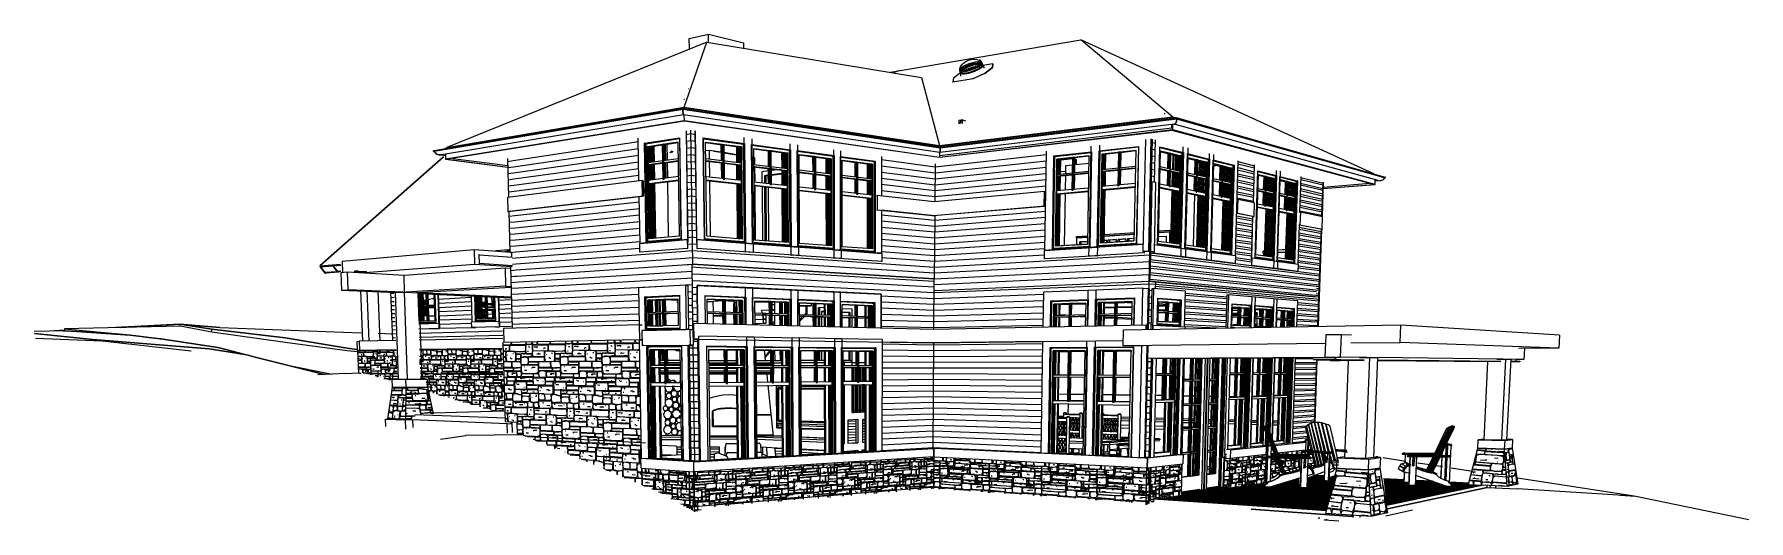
# Model space of a CAD drawing. Header units: inches. Extents: x 205 to 211, y -138 to -29.
# Drawn here: x 206.42 to 207.875, y -137.682 to -137.268 of the extents above.
import ezdxf

# ---------------------------------------------------------------- set-up
doc = ezdxf.new("R2010")
doc.units = ezdxf.units.IN
doc.header["$MEASUREMENT"] = 0
for name, color, linetype, lineweight in [('A-CLNG', 13, 'Continuous', 13), ('A-DOOR', 31, 'Continuous', 13), ('A-DOOR-FRAM', 31, 'Continuous', 9), ('A-DOOR-GLAZ', 31, 'Continuous', 9), ('A-FLOR', 192, 'Continuous', 13), ('A-FLOR-HRAL', 11, 'Continuous', 9), ('A-FLOR-PATT', 8, 'Continuous', 13), ('A-GENM', 13, 'Continuous', 9), ('A-GLAZ', 151, 'Continuous', 13), ('A-PART', 2, 'Continuous', 9), ('A-ROOF', 132, 'Continuous', 13), ('A-ROOF-OTLN', 132, 'Continuous', 9), ('A-WALL', 113, 'Continuous', 13), ('A-WALL-PATT', 111, 'Continuous', 13), ('C-BLDG-PADS', 91, 'Continuous', 9), ('C-TOPO', 7, 'Continuous', 9), ('I-FURN', 30, 'Continuous', 9), ('I-WALL', 2, 'Continuous', 13), ('L-SITE-WALL', 31, 'Continuous', 13), ('M-HVAC-CDFF', 50, 'Continuous', 9), ('P-SANR-FIXT', 6, 'Continuous', 9), ('Q-CASE', 31, 'Continuous', 9), ('Q-SPCQ', 91, 'Continuous', 9), ('S-BEAM', 12, 'Continuous', 9), ('S-COLS', 52, 'Continuous', 9), ('S-FNDN', 32, 'Continuous', 13), ('S-STRS', 31, 'Continuous', 9)]:
    doc.layers.add(name, color=color, linetype=linetype, lineweight=lineweight)

# ---------------------------------------------------------------- blocks, each defined once
blk = doc.blocks.new('FP_35-Looking SouthWest')
at = {"layer": 'A-WALL-PATT', "lineweight": 9}
for p, q in [((-71.6936, -137.4932), (-71.6909, -137.4935)), ((-71.6934, -137.4887), (-71.6908, -137.489)), ((-71.6932, -137.4842), (-71.6906, -137.4845)), ((-71.6941, -137.5068), (-71.6914, -137.5069)), ((-71.6939, -137.5022), (-71.6912, -137.5025)), ((-71.6937, -137.4977), (-71.6911, -137.498)), ((-71.6944, -137.5158), (-71.6917, -137.5159)), ((-71.6942, -137.5113), (-71.6916, -137.5114)), ((-71.6957, -137.5516), (-71.693, -137.5516)), ((-71.6955, -137.5472), (-71.6929, -137.5472)), ((-71.6962, -137.565), (-71.6935, -137.565)), ((-71.696, -137.5606), (-71.6934, -137.5605)), ((-71.6958, -137.5561), (-71.6932, -137.5561)), ((-71.6968, -137.5828), (-71.6942, -137.5827)), ((-71.6966, -137.5784), (-71.694, -137.5783)), ((-71.6965, -137.5739), (-71.6938, -137.5738)), ((-71.6963, -137.5695), (-71.6937, -137.5694)), ((-71.6973, -137.5961), (-71.6946, -137.5959)), ((-71.6971, -137.5917), (-71.6945, -137.5915)), ((-71.697, -137.5873), (-71.6943, -137.5871))]:
    blk.add_line(p, q, dxfattribs=at)
blk = doc.blocks.new('FP_36-Looking SouthWest')
at = {"layer": 'A-WALL-PATT', "lineweight": 9}
for p, q in [((-72.2245, -137.3528), (-72.2204, -137.3534)), ((-72.2244, -137.3587), (-72.2203, -137.3593)), ((-72.2243, -137.3646), (-72.2202, -137.3652)), ((-72.2242, -137.3705), (-72.2202, -137.371)), ((-72.2242, -137.3764), (-72.2201, -137.3769)), ((-72.0623, -137.3749), (-72.017, -137.3811)), ((-72.2241, -137.3823), (-72.22, -137.3827)), ((-72.224, -137.3881), (-72.2199, -137.3886)), ((-72.2239, -137.394), (-72.2199, -137.3944)), ((-72.0624, -137.3854), (-72.017, -137.3912)), ((-72.0624, -137.3906), (-72.0171, -137.3962)), ((-72.0623, -137.3801), (-72.017, -137.3861)), ((-72.2239, -137.3998), (-72.2198, -137.4003)), ((-72.2238, -137.4057), (-72.2197, -137.4061)), ((-72.0624, -137.3958), (-72.0171, -137.4012)), ((-72.0624, -137.401), (-72.0171, -137.4063)), ((-72.2237, -137.4115), (-72.2196, -137.4119)), ((-72.2236, -137.4174), (-72.2196, -137.4177)), ((-72.2235, -137.4232), (-72.2195, -137.4236)), ((-72.0624, -137.4218), (-72.0172, -137.4263)), ((-72.2235, -137.429), (-72.2194, -137.4294)), ((-72.2234, -137.4348), (-72.2193, -137.4352)), ((-72.0624, -137.427), (-72.0173, -137.4313)), ((-72.0624, -137.4322), (-72.0173, -137.4363)), ((-72.0624, -137.4373), (-72.0173, -137.4413)), ((-72.2233, -137.4406), (-72.2193, -137.4409)), ((-72.2232, -137.4464), (-72.2192, -137.4467)), ((-72.2232, -137.4522), (-72.0175, -137.4662)), ((-72.0625, -137.4425), (-72.0174, -137.4463)), ((-72.0625, -137.4477), (-72.0174, -137.4513)), ((-72.2231, -137.458), (-72.0175, -137.4711)), ((-72.0625, -137.4528), (-72.0174, -137.4562)), ((-72.0622, -137.458), (-72.0174, -137.4612))]:
    blk.add_line(p, q, dxfattribs=at)
blk = doc.blocks.new('FP_37-Looking SouthWest')
at = {"layer": 'A-WALL-PATT', "lineweight": 9}
for p, q in [((-72.2281, -137.3534), (-72.2245, -137.3528)), ((-72.228, -137.3593), (-72.2244, -137.3587)), ((-72.228, -137.3652), (-72.2243, -137.3646)), ((-72.2279, -137.371), (-72.2242, -137.3705)), ((-72.2278, -137.3769), (-72.2242, -137.3764)), ((-72.2277, -137.3827), (-72.2241, -137.3823)), ((-72.2276, -137.3886), (-72.224, -137.3881)), ((-72.2276, -137.3944), (-72.2239, -137.394)), ((-72.2275, -137.4003), (-72.2239, -137.3998)), ((-72.2274, -137.4061), (-72.2238, -137.4057)), ((-72.2273, -137.4119), (-72.2237, -137.4115)), ((-72.2272, -137.4177), (-72.2236, -137.4174)), ((-72.2272, -137.4236), (-72.2235, -137.4232)), ((-72.2271, -137.4294), (-72.2235, -137.429)), ((-72.227, -137.4352), (-72.2234, -137.4348)), ((-72.2291, -137.4527), (-72.2232, -137.4522)), ((-72.2269, -137.4409), (-72.2233, -137.4406)), ((-72.2269, -137.4467), (-72.2232, -137.4464)), ((-72.229, -137.4585), (-72.2231, -137.458)), ((-72.2289, -137.4642), (-72.2232, -137.4638))]:
    blk.add_line(p, q, dxfattribs=at)
blk = doc.blocks.new('FP_38-Looking SouthWest')
at = {"layer": 'A-WALL-PATT', "lineweight": 9}
for p, q in [((-72.4787, -137.4885), (-72.4763, -137.4884)), ((-72.4785, -137.492), (-72.4761, -137.4918)), ((-72.4784, -137.4954), (-72.476, -137.4953)), ((-72.4783, -137.4988), (-72.4759, -137.4987)), ((-72.4782, -137.5023), (-72.4758, -137.5021)), ((-72.478, -137.5057), (-72.4756, -137.5056)), ((-72.4779, -137.5091), (-72.4755, -137.509)), ((-72.4778, -137.5125), (-72.4754, -137.5124)), ((-72.4777, -137.516), (-72.4753, -137.5159)), ((-72.4775, -137.5194), (-72.4751, -137.5193)), ((-72.4774, -137.5228), (-72.475, -137.5227)), ((-72.4773, -137.5262), (-72.4749, -137.5261))]:
    blk.add_line(p, q, dxfattribs=at)
blk = doc.blocks.new('FP_39-Looking SouthWest')
at = {"layer": 'A-WALL-PATT', "lineweight": 9}
for p, q in [((-72.3996, -137.4969), (-72.3992, -137.4969)), ((-72.3996, -137.5), (-72.3991, -137.5)), ((-72.3995, -137.5032), (-72.399, -137.5031)), ((-72.3994, -137.5063), (-72.3989, -137.5063)), ((-72.3975, -137.4999), (-72.3926, -137.4997)), ((-72.3974, -137.5031), (-72.3925, -137.5029)), ((-72.3973, -137.5062), (-72.3924, -137.506)), ((-72.396, -137.5093), (-72.3923, -137.5092))]:
    blk.add_line(p, q, dxfattribs=at)
blk = doc.blocks.new('FP_40-Looking SouthWest')
at = {"layer": 'A-WALL-PATT', "lineweight": 9}
for p, q in [((-72.5068, -137.5383), (-72.505, -137.5383)), ((-72.5068, -137.5387), (-72.505, -137.5387)), ((-72.5067, -137.5418), (-72.5049, -137.5418)), ((-72.5049, -137.5421), (-72.5067, -137.542)), ((-72.5066, -137.5432), (-72.5065, -137.5432)), ((-72.5066, -137.5436), (-72.5056, -137.5435)), ((-72.5065, -137.5449), (-72.5048, -137.5449)), ((-72.5065, -137.5453), (-72.5047, -137.5453)), ((-72.5064, -137.5477), (-72.5046, -137.5477)), ((-72.5064, -137.5482), (-72.5063, -137.5481)), ((-72.5063, -137.5481), (-72.506, -137.5477)), ((-72.5063, -137.5507), (-72.5062, -137.5509)), ((-72.5063, -137.5512), (-72.5045, -137.5512)), ((-72.5062, -137.5509), (-72.5045, -137.5509)), ((-72.5044, -137.553), (-72.5062, -137.5529)), ((-72.5062, -137.5534), (-72.5061, -137.5533)), ((-72.5061, -137.5533), (-72.5054, -137.553)), ((-72.506, -137.5477), (-72.5046, -137.5477)), ((-72.5055, -137.5449), (-72.5048, -137.5449)), ((-72.5061, -137.5559), (-72.506, -137.5561)), ((-72.506, -137.5561), (-72.5056, -137.5564)), ((-72.5056, -137.5564), (-72.5043, -137.5564))]:
    blk.add_line(p, q, dxfattribs=at)
blk = doc.blocks.new('FP_41-Looking SouthWest')
at = {"layer": 'A-WALL-PATT', "lineweight": 9}
for p, q in [((-72.2213, -137.641), (-72.2216, -137.6412)), ((-72.2213, -137.641), (-72.2209, -137.6404)), ((-72.2209, -137.64), (-72.2209, -137.6422)), ((-72.2209, -137.64), (-72.2209, -137.6404)), ((-72.2092, -137.6393), (-72.2094, -137.6403)), ((-72.2094, -137.6393), (-72.2094, -137.642)), ((-72.2094, -137.6403), (-72.2094, -137.6409)), ((-72.2094, -137.6409), (-72.2089, -137.642)), ((-72.2, -137.642), (-72.1995, -137.6414)), ((-72.1995, -137.6414), (-72.1996, -137.6387)), ((-72.1991, -137.6387), (-72.1991, -137.642)), ((-72.1991, -137.642), (-72.1967, -137.6418)), ((-72.1967, -137.6418), (-72.1944, -137.6423)), ((-72.1893, -137.6419), (-72.194, -137.6422)), ((-72.1926, -137.6421), (-72.1907, -137.6414)), ((-72.1907, -137.6414), (-72.1894, -137.6413)), ((-72.1894, -137.6413), (-72.1889, -137.6407)), ((-72.1893, -137.6419), (-72.1889, -137.6425)), ((-72.1889, -137.6381), (-72.1889, -137.6407)), ((-72.1884, -137.6401), (-72.1889, -137.6419)), ((-72.1889, -137.6419), (-72.1889, -137.6436)), ((-72.1888, -137.6381), (-72.1885, -137.6384)), ((-72.1885, -137.6384), (-72.188, -137.639)), ((-72.1884, -137.6401), (-72.1744, -137.6392)), ((-72.1862, -137.6394), (-72.188, -137.639)), ((-72.1821, -137.6392), (-72.1862, -137.6394)), ((-72.1843, -137.6416), (-72.1829, -137.6415)), ((-72.1816, -137.6386), (-72.1821, -137.6392)), ((-72.1816, -137.6376), (-72.1816, -137.6386)), ((-72.1816, -137.6386), (-72.1811, -137.6391)), ((-72.1757, -137.6388), (-72.1811, -137.6391)), ((-72.1748, -137.6381), (-72.1757, -137.6388)), ((-72.1748, -137.6381), (-72.1744, -137.6375)), ((-72.1744, -137.6372), (-72.1744, -137.6392)), ((-72.1744, -137.6372), (-72.1744, -137.6375)), ((-72.1744, -137.6392), (-72.1734, -137.6403)), ((-72.1744, -137.6392), (-72.1739, -137.6404)), ((-72.1739, -137.6404), (-72.1739, -137.6432)), ((-72.173, -137.6409), (-72.1739, -137.6415)), ((-72.1739, -137.6415), (-72.1739, -137.6438)), ((-72.1734, -137.6403), (-72.1641, -137.6397)), ((-72.173, -137.6409), (-72.1579, -137.6399)), ((-72.1712, -137.6419), (-72.1698, -137.6418)), ((-72.1641, -137.6397), (-72.1694, -137.6401)), ((-72.1636, -137.6391), (-72.1641, -137.6397)), ((-72.1634, -137.6365), (-72.1636, -137.6374)), ((-72.1636, -137.6365), (-72.1636, -137.6391)), ((-72.1636, -137.6374), (-72.1636, -137.638)), ((-72.1636, -137.638), (-72.1632, -137.6391)), ((-72.1632, -137.6391), (-72.1627, -137.6396)), ((-72.1627, -137.6396), (-72.1548, -137.6391)), ((-72.1605, -137.6412), (-72.1601, -137.6412)), ((-72.1579, -137.6399), (-72.1574, -137.6404)), ((-72.1574, -137.6404), (-72.157, -137.6415)), ((-72.157, -137.6404), (-72.1566, -137.6398)), ((-72.157, -137.6404), (-72.157, -137.6432)), ((-72.157, -137.6415), (-72.157, -137.6426)), ((-72.1553, -137.6392), (-72.1566, -137.6398)), ((-72.1539, -137.6391), (-72.1553, -137.6392)), ((-72.1553, -137.6392), (-72.1548, -137.6391)), ((-72.1548, -137.6391), (-72.1544, -137.6385)), ((-72.1544, -137.6385), (-72.1544, -137.6359)), ((-72.154, -137.6359), (-72.1539, -137.6391)), ((-72.1539, -137.6391), (-72.1518, -137.6389)), ((-72.1522, -137.6395), (-72.1539, -137.6391)), ((-72.1505, -137.6394), (-72.1522, -137.6395)), ((-72.1518, -137.6389), (-72.1496, -137.6393)), ((-72.1505, -137.6394), (-72.15, -137.6399)), ((-72.1496, -137.6399), (-72.15, -137.6411)), ((-72.15, -137.6427), (-72.15, -137.6399)), ((-72.15, -137.6411), (-72.15, -137.6416)), ((-72.15, -137.6416), (-72.1496, -137.6433)), ((-72.1496, -137.6393), (-72.1478, -137.6392)), ((-72.1496, -137.6399), (-72.1491, -137.6393)), ((-72.1448, -137.639), (-72.1491, -137.6393)), ((-72.1478, -137.6392), (-72.1461, -137.6386)), ((-72.1461, -137.6386), (-72.1448, -137.6385)), ((-72.1448, -137.6385), (-72.1444, -137.6379)), ((-72.1448, -137.639), (-72.1444, -137.6396)), ((-72.1444, -137.6353), (-72.1444, -137.6379)), ((-72.144, -137.6373), (-72.1444, -137.639)), ((-72.1444, -137.639), (-72.1444, -137.6407)), ((-72.1444, -137.6429), (-72.1444, -137.6396)), ((-72.1444, -137.6407), (-72.1439, -137.6429)), ((-72.1443, -137.6353), (-72.144, -137.6356)), ((-72.144, -137.6356), (-72.1435, -137.6362)), ((-72.144, -137.6373), (-72.1307, -137.6365)), ((-72.1418, -137.6366), (-72.1435, -137.6362)), ((-72.138, -137.6364), (-72.1418, -137.6366)), ((-72.1401, -137.6387), (-72.1388, -137.6387)), ((-72.1375, -137.6358), (-72.138, -137.6364)), ((-72.1376, -137.6349), (-72.1375, -137.6358)), ((-72.1375, -137.6358), (-72.1371, -137.6363)), ((-72.132, -137.636), (-72.1371, -137.6363)), ((-72.1354, -137.6407), (-72.1324, -137.6405)), ((-72.1312, -137.6354), (-72.132, -137.636)), ((-72.1312, -137.6354), (-72.1308, -137.6348)), ((-72.1308, -137.6345), (-72.1307, -137.6365)), ((-72.1308, -137.6345), (-72.1308, -137.6348)), ((-72.1307, -137.6365), (-72.1299, -137.6375)), ((-72.1307, -137.6365), (-72.1303, -137.6376)), ((-72.1303, -137.6403), (-72.1307, -137.642)), ((-72.1303, -137.6376), (-72.1303, -137.6403)), ((-72.1295, -137.638), (-72.1303, -137.6387)), ((-72.1303, -137.6387), (-72.1303, -137.6409)), ((-72.1303, -137.6409), (-72.1299, -137.6419)), ((-72.1299, -137.6375), (-72.1211, -137.637)), ((-72.1299, -137.6419), (-72.129, -137.6424)), ((-72.1295, -137.638), (-72.1153, -137.6371)), ((-72.129, -137.6424), (-72.1153, -137.6415)), ((-72.1278, -137.639), (-72.1265, -137.639)), ((-72.1211, -137.637), (-72.1261, -137.6373)), ((-72.1232, -137.6398), (-72.1194, -137.6396)), ((-72.1207, -137.6364), (-72.1211, -137.637)), ((-72.1205, -137.6338), (-72.1207, -137.6347)), ((-72.1207, -137.6338), (-72.1207, -137.6364)), ((-72.1207, -137.6347), (-72.1207, -137.6353)), ((-72.1207, -137.6353), (-72.1203, -137.6364)), ((-72.1203, -137.6364), (-72.1198, -137.6369)), ((-72.1198, -137.6369), (-72.1124, -137.6364)), ((-72.1178, -137.6384), (-72.1174, -137.6384)), ((-72.1153, -137.6371), (-72.1149, -137.6377)), ((-72.1149, -137.6409), (-72.1153, -137.6415)), ((-72.1149, -137.6377), (-72.1145, -137.6387)), ((-72.1145, -137.6398), (-72.1149, -137.6409)), ((-72.1145, -137.6376), (-72.1141, -137.6371)), ((-72.1145, -137.6376), (-72.1145, -137.6404)), ((-72.1145, -137.6387), (-72.1145, -137.6398)), ((-72.1145, -137.6404), (-72.114, -137.6409)), ((-72.1144, -137.642), (-72.114, -137.6414)), ((-72.1128, -137.6364), (-72.1141, -137.6371)), ((-72.114, -137.6409), (-72.1124, -137.6413)), ((-72.1083, -137.641), (-72.114, -137.6414)), ((-72.1116, -137.6363), (-72.1128, -137.6364)), ((-72.1128, -137.6364), (-72.1124, -137.6364)), ((-72.1124, -137.6364), (-72.112, -137.6358)), ((-72.1124, -137.6413), (-72.1103, -137.6412)), ((-72.112, -137.6358), (-72.112, -137.6333)), ((-72.1116, -137.6333), (-72.1116, -137.6363)), ((-72.1116, -137.6363), (-72.1095, -137.6362)), ((-72.1099, -137.6368), (-72.1116, -137.6363)), ((-72.1103, -137.6412), (-72.1083, -137.6405)), ((-72.1083, -137.6367), (-72.1099, -137.6368)), ((-72.1095, -137.6362), (-72.1075, -137.6366)), ((-72.1083, -137.6367), (-72.1079, -137.6372)), ((-72.1083, -137.6405), (-72.1079, -137.6399)), ((-72.1083, -137.641), (-72.1079, -137.6415)), ((-72.1075, -137.6372), (-72.1079, -137.6383)), ((-72.1079, -137.6399), (-72.1079, -137.6372)), ((-72.1079, -137.6383), (-72.1079, -137.6388)), ((-72.1079, -137.6388), (-72.1075, -137.6404)), ((-72.1079, -137.6415), (-72.1075, -137.6431)), ((-72.1075, -137.6366), (-72.1059, -137.6365)), ((-72.1075, -137.6372), (-72.1071, -137.6366)), ((-72.1075, -137.6404), (-72.1071, -137.6409)), ((-72.1075, -137.6421), (-72.1071, -137.6415)), ((-72.103, -137.6363), (-72.1071, -137.6366)), ((-72.1071, -137.6415), (-72.0922, -137.6405)), ((-72.1071, -137.6409), (-72.103, -137.6407)), ((-72.1059, -137.6365), (-72.1042, -137.6359)), ((-72.1042, -137.6359), (-72.103, -137.6358)), ((-72.103, -137.6358), (-72.1026, -137.6352)), ((-72.103, -137.6363), (-72.1026, -137.6369)), ((-72.103, -137.6407), (-72.1026, -137.6401)), ((-72.1026, -137.6327), (-72.1026, -137.6352)), ((-72.1022, -137.6347), (-72.1026, -137.6363)), ((-72.1026, -137.6363), (-72.1026, -137.6379)), ((-72.1026, -137.6401), (-72.1026, -137.6369)), ((-72.1026, -137.6379), (-72.1022, -137.6401)), ((-72.1025, -137.6327), (-72.1022, -137.633)), ((-72.1022, -137.633), (-72.1018, -137.6336)), ((-72.1022, -137.6347), (-72.0898, -137.6339)), ((-72.1018, -137.6406), (-72.1022, -137.6401)), ((-72.1002, -137.634), (-72.1018, -137.6336)), ((-72.1018, -137.6406), (-72.0902, -137.6398)), ((-72.0966, -137.6338), (-72.1002, -137.634)), ((-72.0986, -137.636), (-72.0974, -137.636)), ((-72.0962, -137.6332), (-72.0966, -137.6338)), ((-72.0962, -137.6323), (-72.0962, -137.6332)), ((-72.0962, -137.6332), (-72.0958, -137.6337)), ((-72.091, -137.6334), (-72.0958, -137.6337)), ((-72.0942, -137.6379), (-72.0914, -137.6377)), ((-72.0922, -137.6405), (-72.0918, -137.641)), ((-72.0918, -137.641), (-72.0918, -137.6447)), ((-72.091, -137.6404), (-72.0914, -137.6409)), ((-72.0914, -137.6409), (-72.0914, -137.6447)), ((-72.0902, -137.6328), (-72.091, -137.6334)), ((-72.091, -137.6404), (-72.0752, -137.6393)), ((-72.0902, -137.6328), (-72.0898, -137.6323)), ((-72.0898, -137.6392), (-72.0902, -137.6398)), ((-72.0898, -137.6319), (-72.0898, -137.6339)), ((-72.0898, -137.6319), (-72.0898, -137.6323)), ((-72.0898, -137.6339), (-72.089, -137.6349)), ((-72.0898, -137.6339), (-72.0894, -137.6349)), ((-72.0894, -137.6376), (-72.0898, -137.6392)), ((-72.0894, -137.6349), (-72.0894, -137.6376)), ((-72.0886, -137.6354), (-72.0894, -137.636)), ((-72.0894, -137.636), (-72.0894, -137.6381)), ((-72.0894, -137.6381), (-72.089, -137.6392)), ((-72.089, -137.6349), (-72.0807, -137.6344)), ((-72.089, -137.6392), (-72.0882, -137.6397)), ((-72.0886, -137.6354), (-72.0752, -137.6345)), ((-72.0882, -137.6397), (-72.0752, -137.6388)), ((-72.087, -137.6364), (-72.0858, -137.6363)), ((-72.0807, -137.6344), (-72.0854, -137.6347)), ((-72.0827, -137.6372), (-72.0791, -137.6369)), ((-72.0803, -137.6338), (-72.0807, -137.6344)), ((-72.0801, -137.6313), (-72.0803, -137.6322)), ((-72.0803, -137.6313), (-72.0803, -137.6338)), ((-72.0803, -137.6322), (-72.0803, -137.6327)), ((-72.0803, -137.6327), (-72.0799, -137.6338)), ((-72.0799, -137.6338), (-72.0795, -137.6343)), ((-72.0795, -137.6343), (-72.0725, -137.6338)), ((-72.0776, -137.6358), (-72.0772, -137.6357)), ((-72.0752, -137.6345), (-72.0749, -137.635)), ((-72.0749, -137.6382), (-72.0752, -137.6388)), ((-72.0752, -137.6393), (-72.0749, -137.6398)), ((-72.0749, -137.635), (-72.0745, -137.6361)), ((-72.0745, -137.6371), (-72.0749, -137.6382)), ((-72.0745, -137.6393), (-72.0749, -137.6419)), ((-72.0749, -137.6398), (-72.0749, -137.6435)), ((-72.0749, -137.6419), (-72.0749, -137.644)), ((-72.0745, -137.635), (-72.0741, -137.6345)), ((-72.0745, -137.635), (-72.0745, -137.6377)), ((-72.0745, -137.6361), (-72.0745, -137.6371)), ((-72.0745, -137.6377), (-72.0741, -137.6382)), ((-72.0745, -137.6393), (-72.0741, -137.6387)), ((-72.0729, -137.6339), (-72.0741, -137.6345)), ((-72.0741, -137.6382), (-72.0725, -137.6386)), ((-72.0687, -137.6383), (-72.0741, -137.6387)), ((-72.0718, -137.6338), (-72.0729, -137.6339)), ((-72.0729, -137.6339), (-72.0725, -137.6338)), ((-72.0725, -137.6338), (-72.0721, -137.6333)), ((-72.0725, -137.6386), (-72.0706, -137.6385)), ((-72.0721, -137.6333), (-72.0721, -137.6308)), ((-72.0717, -137.6308), (-72.0718, -137.6338)), ((-72.0718, -137.6338), (-72.0698, -137.6337)), ((-72.0702, -137.6342), (-72.0718, -137.6338)), ((-72.0718, -137.6407), (-72.0706, -137.6406)), ((-72.0706, -137.6385), (-72.0687, -137.6378)), ((-72.0687, -137.6341), (-72.0702, -137.6342)), ((-72.0698, -137.6337), (-72.0679, -137.6341)), ((-72.0687, -137.6341), (-72.0683, -137.6346)), ((-72.0687, -137.6378), (-72.0683, -137.6373)), ((-72.0687, -137.6383), (-72.0683, -137.6388)), ((-72.0679, -137.6346), (-72.0683, -137.6357)), ((-72.0683, -137.6373), (-72.0683, -137.6346)), ((-72.0683, -137.6357), (-72.0683, -137.6362)), ((-72.0683, -137.6362), (-72.0679, -137.6378)), ((-72.0683, -137.6388), (-72.0679, -137.6404)), ((-72.0679, -137.6341), (-72.0664, -137.634)), ((-72.0679, -137.6346), (-72.0675, -137.634)), ((-72.0679, -137.6378), (-72.0675, -137.6383)), ((-72.0679, -137.6393), (-72.0675, -137.6388)), ((-72.0679, -137.643), (-72.0679, -137.6393)), ((-72.0679, -137.6404), (-72.0679, -137.6425)), ((-72.0637, -137.6338), (-72.0675, -137.634)), ((-72.0675, -137.6388), (-72.0535, -137.6378)), ((-72.0675, -137.6383), (-72.0637, -137.638)), ((-72.0664, -137.634), (-72.0648, -137.6333)), ((-72.0664, -137.6403), (-72.0626, -137.64)), ((-72.0648, -137.6333), (-72.0637, -137.6333)), ((-72.0637, -137.6333), (-72.0633, -137.6327)), ((-72.0637, -137.6338), (-72.0633, -137.6343)), ((-72.0637, -137.638), (-72.0633, -137.6374)), ((-72.0637, -137.6406), (-72.0633, -137.6406)), ((-72.0633, -137.6303), (-72.0633, -137.6327)), ((-72.0629, -137.6322), (-72.0633, -137.6338)), ((-72.0633, -137.6338), (-72.0633, -137.6353)), ((-72.0633, -137.6374), (-72.0633, -137.6343)), ((-72.0633, -137.6353), (-72.0629, -137.6374)), ((-72.0632, -137.6303), (-72.0629, -137.6306)), ((-72.0629, -137.6306), (-72.0625, -137.6311)), ((-72.0629, -137.6322), (-72.0512, -137.6314)), ((-72.0625, -137.6379), (-72.0629, -137.6374)), ((-72.061, -137.6315), (-72.0625, -137.6311)), ((-72.0625, -137.6379), (-72.0516, -137.6372)), ((-72.0576, -137.6313), (-72.061, -137.6315)), ((-72.0595, -137.6335), (-72.0584, -137.6334)), ((-72.0572, -137.6308), (-72.0576, -137.6313)), ((-72.0572, -137.6299), (-72.0572, -137.6308)), ((-72.0572, -137.6308), (-72.0568, -137.6313)), ((-72.0572, -137.6412), (-72.0569, -137.6412)), ((-72.0569, -137.6407), (-72.0554, -137.6406)), ((-72.0523, -137.631), (-72.0568, -137.6313)), ((-72.0553, -137.6353), (-72.0527, -137.6352)), ((-72.0535, -137.6378), (-72.0531, -137.6383)), ((-72.0531, -137.6383), (-72.0531, -137.642)), ((-72.0523, -137.6377), (-72.0527, -137.6383)), ((-72.0527, -137.6383), (-72.0527, -137.6419)), ((-72.0527, -137.6419), (-72.0524, -137.6424)), ((-72.0516, -137.6304), (-72.0523, -137.631)), ((-72.0523, -137.6377), (-72.0375, -137.6367)), ((-72.0516, -137.6304), (-72.0512, -137.6299)), ((-72.0512, -137.6366), (-72.0516, -137.6372)), ((-72.0512, -137.6295), (-72.0512, -137.6314)), ((-72.0512, -137.6295), (-72.0512, -137.6299)), ((-72.0512, -137.6314), (-72.0505, -137.6324)), ((-72.0512, -137.6314), (-72.0508, -137.6324)), ((-72.0508, -137.635), (-72.0512, -137.6366)), ((-72.0508, -137.6324), (-72.0508, -137.635)), ((-72.0501, -137.6329), (-72.0508, -137.6335)), ((-72.0508, -137.6335), (-72.0508, -137.6356)), ((-72.0508, -137.6356), (-72.0505, -137.6366)), ((-72.0505, -137.6324), (-72.0427, -137.6319)), ((-72.0505, -137.6366), (-72.0497, -137.637)), ((-72.0501, -137.6329), (-72.0375, -137.6321)), ((-72.0497, -137.637), (-72.0375, -137.6362)), ((-72.0486, -137.6339), (-72.0475, -137.6338)), ((-72.0427, -137.6319), (-72.0471, -137.6322)), ((-72.0464, -137.6425), (-72.0379, -137.6419)), ((-72.0445, -137.6346), (-72.0412, -137.6344)), ((-72.0423, -137.6314), (-72.0427, -137.6319)), ((-72.0421, -137.629), (-72.0423, -137.6298)), ((-72.0423, -137.629), (-72.0423, -137.6314)), ((-72.0423, -137.6298), (-72.0423, -137.6303)), ((-72.0423, -137.6303), (-72.0419, -137.6313)), ((-72.0419, -137.6313), (-72.0416, -137.6318)), ((-72.0416, -137.6318), (-72.0349, -137.6314)), ((-72.0398, -137.642), (-72.0383, -137.6419)), ((-72.0397, -137.6333), (-72.0393, -137.6332)), ((-72.0383, -137.6419), (-72.0375, -137.6414)), ((-72.0379, -137.6419), (-72.0372, -137.6424)), ((-72.0375, -137.6321), (-72.0371, -137.6326)), ((-72.0372, -137.6357), (-72.0375, -137.6362)), ((-72.0375, -137.6367), (-72.0372, -137.6372)), ((-72.0372, -137.6408), (-72.0375, -137.6414)), ((-72.0368, -137.6346), (-72.0372, -137.6357)), ((-72.0368, -137.6367), (-72.0372, -137.6393)), ((-72.0372, -137.6372), (-72.0372, -137.6408)), ((-72.0372, -137.6393), (-72.0372, -137.6413)), ((-72.0372, -137.6413), (-72.0368, -137.6434)), ((-72.0371, -137.6326), (-72.0368, -137.6336)), ((-72.0368, -137.6326), (-72.0364, -137.632)), ((-72.0368, -137.6326), (-72.0368, -137.6351)), ((-72.0368, -137.6336), (-72.0368, -137.6346)), ((-72.0368, -137.6351), (-72.0364, -137.6356)), ((-72.0368, -137.6367), (-72.0364, -137.6361)), ((-72.0353, -137.6314), (-72.0364, -137.632)), ((-72.0364, -137.6356), (-72.035, -137.636)), ((-72.0313, -137.6358), (-72.0364, -137.6361)), ((-72.0354, -137.6417), (-72.0346, -137.6417)), ((-72.0342, -137.6314), (-72.0353, -137.6314)), ((-72.0353, -137.6314), (-72.0349, -137.6314)), ((-72.035, -137.636), (-72.0331, -137.6359)), ((-72.0349, -137.6314), (-72.0346, -137.6309)), ((-72.0346, -137.6309), (-72.0346, -137.6285)), ((-72.0342, -137.6285), (-72.0342, -137.6314)), ((-72.0342, -137.6314), (-72.0324, -137.6313)), ((-72.0328, -137.6318), (-72.0342, -137.6314)), ((-72.0342, -137.638), (-72.0332, -137.638)), ((-72.0331, -137.6359), (-72.0313, -137.6353)), ((-72.0313, -137.6317), (-72.0328, -137.6318)), ((-72.0324, -137.6313), (-72.0306, -137.6317)), ((-72.0313, -137.6317), (-72.031, -137.6322)), ((-72.0313, -137.6353), (-72.031, -137.6347)), ((-72.0313, -137.6358), (-72.031, -137.6363)), ((-72.0306, -137.6322), (-72.031, -137.6332)), ((-72.031, -137.6347), (-72.031, -137.6322)), ((-72.031, -137.6332), (-72.031, -137.6337)), ((-72.031, -137.6337), (-72.0306, -137.6352)), ((-72.031, -137.6363), (-72.0306, -137.6378)), ((-72.0306, -137.6398), (-72.031, -137.6429)), ((-72.0306, -137.6414), (-72.031, -137.6434)), ((-72.0306, -137.6317), (-72.0291, -137.6316)), ((-72.0306, -137.6322), (-72.0302, -137.6316)), ((-72.0306, -137.6352), (-72.0302, -137.6357)), ((-72.0306, -137.6368), (-72.0302, -137.6362)), ((-72.0306, -137.6404), (-72.0306, -137.6368)), ((-72.0306, -137.6378), (-72.0306, -137.6398)), ((-72.0303, -137.6408), (-72.0306, -137.6404)), ((-72.0306, -137.6414), (-72.0303, -137.6408)), ((-72.0303, -137.6408), (-72.0181, -137.64)), ((-72.0202, -137.6406), (-72.0303, -137.6408)), ((-72.0266, -137.6314), (-72.0302, -137.6316)), ((-72.0302, -137.6362), (-72.0181, -137.6354)), ((-72.0302, -137.6357), (-72.0266, -137.6355)), ((-72.0292, -137.6377), (-72.0256, -137.6374)), ((-72.0291, -137.6316), (-72.0277, -137.631)), ((-72.0277, -137.631), (-72.0266, -137.6309)), ((-72.0266, -137.6309), (-72.0263, -137.6303)), ((-72.0266, -137.6314), (-72.0263, -137.6319)), ((-72.0266, -137.6355), (-72.0263, -137.6349)), ((-72.0266, -137.638), (-72.0263, -137.638)), ((-72.0262, -137.628), (-72.0263, -137.6303)), ((-72.0259, -137.6298), (-72.0263, -137.6314)), ((-72.0263, -137.6314), (-72.0263, -137.6329)), ((-72.0263, -137.6349), (-72.0263, -137.6319)), ((-72.0263, -137.6329), (-72.0259, -137.6349)), ((-72.0261, -137.628), (-72.0259, -137.6283)), ((-72.0259, -137.6283), (-72.0255, -137.6288)), ((-72.0259, -137.6298), (-72.018, -137.6293)), ((-72.0256, -137.6354), (-72.0259, -137.6349)), ((-72.0256, -137.6354), (-72.0181, -137.6349)), ((-72.0241, -137.6292), (-72.0255, -137.6288)), ((-72.0209, -137.629), (-72.0241, -137.6292)), ((-72.0227, -137.6311), (-72.0216, -137.6311)), ((-72.0205, -137.6285), (-72.0209, -137.629)), ((-72.0206, -137.6386), (-72.0202, -137.6386)), ((-72.0205, -137.6276), (-72.0205, -137.6285)), ((-72.0205, -137.6285), (-72.0202, -137.6289)), ((-72.018, -137.6288), (-72.0202, -137.6289)), ((-72.0202, -137.6381), (-72.0188, -137.638)), ((-72.0202, -137.6406), (-72.0199, -137.6411)), ((-72.0195, -137.6411), (-72.0199, -137.6426)), ((-72.0199, -137.6441), (-72.0199, -137.6411)), ((-72.0195, -137.6411), (-72.0192, -137.6405)), ((-72.0181, -137.6405), (-72.0192, -137.6405)), ((-72.0188, -137.6329), (-72.018, -137.6329)), ((-72.2216, -137.6422), (-72.2209, -137.6422)), ((-72.2215, -137.6493), (-72.2032, -137.6481)), ((-72.2215, -137.6487), (-72.2212, -137.6487)), ((-72.2214, -137.6547), (-72.2178, -137.6549)), ((-72.2159, -137.6548), (-72.2214, -137.6552)), ((-72.2208, -137.6481), (-72.2212, -137.6487)), ((-72.2209, -137.6422), (-72.2199, -137.6433)), ((-72.2209, -137.6422), (-72.2204, -137.6433)), ((-72.2203, -137.6463), (-72.2208, -137.6481)), ((-72.2204, -137.6433), (-72.2203, -137.6463)), ((-72.2194, -137.6439), (-72.2203, -137.6445)), ((-72.2203, -137.6445), (-72.2203, -137.6469)), ((-72.2203, -137.6469), (-72.2198, -137.648)), ((-72.2199, -137.6433), (-72.2099, -137.6427)), ((-72.2198, -137.648), (-72.2188, -137.6485)), ((-72.2194, -137.6439), (-72.2033, -137.6428)), ((-72.2188, -137.6485), (-72.2032, -137.6475)), ((-72.2178, -137.6549), (-72.213, -137.6546)), ((-72.2175, -137.6449), (-72.216, -137.6448)), ((-72.2159, -137.6548), (-72.2154, -137.6553)), ((-72.2099, -137.6427), (-72.2156, -137.643)), ((-72.2149, -137.6571), (-72.2154, -137.6553)), ((-72.2149, -137.6553), (-72.2145, -137.6547)), ((-72.2149, -137.6565), (-72.2149, -137.6553)), ((-72.2149, -137.6565), (-72.2144, -137.657)), ((-72.2145, -137.6547), (-72.2036, -137.6539)), ((-72.2122, -137.6457), (-72.2079, -137.6455)), ((-72.2094, -137.642), (-72.2099, -137.6427)), ((-72.2089, -137.642), (-72.2085, -137.6426)), ((-72.2085, -137.6426), (-72.2, -137.642)), ((-72.1952, -137.6556), (-72.2083, -137.6566)), ((-72.2031, -137.6562), (-72.2064, -137.6564)), ((-72.2061, -137.6442), (-72.2056, -137.6441)), ((-72.206, -137.6541), (-72.2041, -137.6539)), ((-72.2055, -137.6564), (-72.2041, -137.6563)), ((-72.2041, -137.6539), (-72.2031, -137.6533)), ((-72.2036, -137.6539), (-72.2027, -137.6544)), ((-72.2033, -137.6428), (-72.2028, -137.6434)), ((-72.2028, -137.6469), (-72.2032, -137.6475)), ((-72.2032, -137.6481), (-72.2027, -137.6486)), ((-72.2027, -137.6527), (-72.2031, -137.6533)), ((-72.2027, -137.6556), (-72.2031, -137.6562)), ((-72.2028, -137.6434), (-72.2023, -137.6445)), ((-72.2023, -137.6457), (-72.2028, -137.6469)), ((-72.2023, -137.648), (-72.2027, -137.6509)), ((-72.2027, -137.6486), (-72.2027, -137.6527)), ((-72.2027, -137.6509), (-72.2027, -137.6533)), ((-72.2027, -137.6533), (-72.2022, -137.6555)), ((-72.2027, -137.6544), (-72.2027, -137.6556)), ((-72.2023, -137.6433), (-72.2019, -137.6427)), ((-72.2023, -137.6433), (-72.2023, -137.6463)), ((-72.2023, -137.6445), (-72.2023, -137.6457)), ((-72.2023, -137.6463), (-72.2018, -137.6468)), ((-72.2023, -137.648), (-72.2018, -137.6474)), ((-72.2022, -137.6555), (-72.2017, -137.6561)), ((-72.2005, -137.6421), (-72.2019, -137.6427)), ((-72.2018, -137.6468), (-72.1999, -137.6473)), ((-72.1953, -137.6469), (-72.2018, -137.6474)), ((-72.2017, -137.6561), (-72.1952, -137.6556)), ((-72.1991, -137.642), (-72.2005, -137.6421)), ((-72.2005, -137.6421), (-72.2, -137.642)), ((-72.2003, -137.6537), (-72.1994, -137.6536)), ((-72.1999, -137.6473), (-72.1976, -137.6471)), ((-72.1972, -137.6424), (-72.1991, -137.642)), ((-72.199, -137.6495), (-72.1976, -137.6494)), ((-72.1989, -137.6559), (-72.1975, -137.6558)), ((-72.1976, -137.6471), (-72.1953, -137.6464)), ((-72.1953, -137.6423), (-72.1972, -137.6424)), ((-72.1953, -137.6423), (-72.1949, -137.6429)), ((-72.1953, -137.6464), (-72.1948, -137.6458)), ((-72.1953, -137.6469), (-72.1948, -137.6475)), ((-72.1952, -137.6556), (-72.1947, -137.655)), ((-72.1947, -137.6562), (-72.1952, -137.6556)), ((-72.1944, -137.6428), (-72.1949, -137.644)), ((-72.1948, -137.6458), (-72.1949, -137.6429)), ((-72.1949, -137.644), (-72.1949, -137.6446)), ((-72.1949, -137.6446), (-72.1944, -137.6463)), ((-72.1948, -137.6475), (-72.1943, -137.6492)), ((-72.1943, -137.6515), (-72.1947, -137.655)), ((-72.1943, -137.6532), (-72.1947, -137.6556)), ((-72.1947, -137.6556), (-72.1947, -137.6562)), ((-72.1947, -137.6567), (-72.1947, -137.6562)), ((-72.1947, -137.6562), (-72.1943, -137.6573)), ((-72.1944, -137.6423), (-72.1926, -137.6421)), ((-72.1944, -137.6428), (-72.194, -137.6422)), ((-72.1944, -137.6463), (-72.1939, -137.6468)), ((-72.1944, -137.648), (-72.1939, -137.6474)), ((-72.1943, -137.6521), (-72.1944, -137.648)), ((-72.1943, -137.6492), (-72.1943, -137.6515)), ((-72.1938, -137.6526), (-72.1943, -137.6521)), ((-72.1943, -137.6532), (-72.1938, -137.6526)), ((-72.1939, -137.6474), (-72.177, -137.6463)), ((-72.1939, -137.6468), (-72.1893, -137.6465)), ((-72.1938, -137.6526), (-72.1769, -137.6514)), ((-72.181, -137.6523), (-72.1938, -137.6526)), ((-72.1925, -137.6491), (-72.1879, -137.6487)), ((-72.1893, -137.6465), (-72.1888, -137.6459)), ((-72.1893, -137.6494), (-72.1888, -137.6494)), ((-72.1892, -137.6552), (-72.1851, -137.6549)), ((-72.1888, -137.6459), (-72.1889, -137.6425)), ((-72.1889, -137.6436), (-72.1884, -137.6459)), ((-72.1879, -137.6464), (-72.1884, -137.6459)), ((-72.1879, -137.6464), (-72.1747, -137.6455)), ((-72.1878, -137.6545), (-72.1874, -137.6545)), ((-72.1815, -137.65), (-72.181, -137.65)), ((-72.181, -137.6494), (-72.1792, -137.6493)), ((-72.181, -137.6523), (-72.1806, -137.6528)), ((-72.1805, -137.6562), (-72.181, -137.6568)), ((-72.1805, -137.6562), (-72.1806, -137.6528)), ((-72.1801, -137.6528), (-72.1805, -137.6545)), ((-72.1805, -137.6545), (-72.1805, -137.6568)), ((-72.1801, -137.6528), (-72.1797, -137.6522)), ((-72.1698, -137.6515), (-72.1797, -137.6522)), ((-72.1793, -137.6436), (-72.1761, -137.6434)), ((-72.1787, -137.655), (-72.1783, -137.6549)), ((-72.177, -137.6463), (-72.1765, -137.6468)), ((-72.1765, -137.6508), (-72.1769, -137.6514)), ((-72.1765, -137.6468), (-72.1765, -137.6508)), ((-72.1756, -137.6462), (-72.1761, -137.6468)), ((-72.1761, -137.6468), (-72.1761, -137.6508)), ((-72.1761, -137.6508), (-72.1756, -137.6513)), ((-72.1756, -137.6462), (-72.1578, -137.645)), ((-72.1756, -137.6513), (-72.1715, -137.6516)), ((-72.1743, -137.6449), (-72.1747, -137.6455)), ((-72.1739, -137.6432), (-72.1743, -137.6449)), ((-72.1739, -137.6438), (-72.1734, -137.6449)), ((-72.1734, -137.6449), (-72.1725, -137.6454)), ((-72.1725, -137.6454), (-72.1579, -137.6444)), ((-72.1724, -137.6534), (-72.1715, -137.6533)), ((-72.1715, -137.6516), (-72.1671, -137.6513)), ((-72.1698, -137.6515), (-72.1693, -137.652)), ((-72.1688, -137.6537), (-72.1693, -137.652)), ((-72.1689, -137.652), (-72.1684, -137.6514)), ((-72.1689, -137.6531), (-72.1689, -137.652)), ((-72.1689, -137.6531), (-72.1684, -137.6536)), ((-72.1688, -137.6571), (-72.1688, -137.6537)), ((-72.1688, -137.6548), (-72.1684, -137.6542)), ((-72.1688, -137.6548), (-72.1688, -137.6571)), ((-72.1684, -137.6514), (-72.1582, -137.6506)), ((-72.1684, -137.6536), (-72.1626, -137.6532)), ((-72.1635, -137.6538), (-72.1684, -137.6542)), ((-72.1663, -137.6427), (-72.1623, -137.6424)), ((-72.1635, -137.6538), (-72.1631, -137.6544)), ((-72.1626, -137.6532), (-72.1631, -137.6538)), ((-72.1631, -137.6538), (-72.1631, -137.6549)), ((-72.163, -137.6566), (-72.1631, -137.6544)), ((-72.1631, -137.6549), (-72.1631, -137.6544)), ((-72.1631, -137.6549), (-72.1631, -137.6555)), ((-72.1631, -137.6555), (-72.1626, -137.656)), ((-72.1504, -137.6523), (-72.1626, -137.6532)), ((-72.1626, -137.656), (-72.1595, -137.6558)), ((-72.1626, -137.6566), (-72.1622, -137.656)), ((-72.1622, -137.656), (-72.1595, -137.6552)), ((-72.1578, -137.6528), (-72.1609, -137.6531)), ((-72.1604, -137.6508), (-72.1587, -137.6507)), ((-72.16, -137.653), (-72.1587, -137.6529)), ((-72.1595, -137.6552), (-72.1578, -137.6551)), ((-72.1551, -137.6554), (-72.1595, -137.6558)), ((-72.1587, -137.6507), (-72.1578, -137.65)), ((-72.1582, -137.6506), (-72.1574, -137.6511)), ((-72.1574, -137.6438), (-72.1579, -137.6444)), ((-72.1578, -137.645), (-72.1574, -137.6455)), ((-72.1574, -137.6494), (-72.1578, -137.65)), ((-72.1574, -137.6522), (-72.1578, -137.6528)), ((-72.1578, -137.6551), (-72.1565, -137.6555)), ((-72.157, -137.6426), (-72.1574, -137.6438)), ((-72.157, -137.6449), (-72.1574, -137.6477)), ((-72.1574, -137.6455), (-72.1574, -137.6494)), ((-72.1574, -137.6477), (-72.1574, -137.65)), ((-72.1574, -137.65), (-72.1569, -137.6522)), ((-72.1574, -137.6511), (-72.1574, -137.6522)), ((-72.157, -137.6432), (-72.1565, -137.6437)), ((-72.157, -137.6449), (-72.1565, -137.6443)), ((-72.1569, -137.6522), (-72.1565, -137.6527)), ((-72.1565, -137.6437), (-72.1548, -137.6442)), ((-72.1504, -137.6439), (-72.1565, -137.6443)), ((-72.1565, -137.6527), (-72.1504, -137.6523)), ((-72.1565, -137.6555), (-72.1556, -137.6555)), ((-72.1556, -137.6555), (-72.1551, -137.656)), ((-72.1552, -137.6504), (-72.1543, -137.6503)), ((-72.1525, -137.6547), (-72.1551, -137.6554)), ((-72.1551, -137.656), (-72.1547, -137.6577)), ((-72.1548, -137.6442), (-72.1526, -137.644)), ((-72.1547, -137.656), (-72.1543, -137.6554)), ((-72.1547, -137.656), (-72.1547, -137.6588)), ((-72.1543, -137.6554), (-72.137, -137.6541)), ((-72.1539, -137.6464), (-72.1526, -137.6463)), ((-72.1538, -137.6525), (-72.1525, -137.6524)), ((-72.1526, -137.644), (-72.1504, -137.6433)), ((-72.1504, -137.6545), (-72.1525, -137.6547)), ((-72.1504, -137.6433), (-72.15, -137.6427)), ((-72.1504, -137.6439), (-72.15, -137.6444)), ((-72.1504, -137.6523), (-72.1499, -137.6517)), ((-72.1499, -137.6528), (-72.1504, -137.6523)), ((-72.1499, -137.6539), (-72.1504, -137.6545)), ((-72.15, -137.6444), (-72.1495, -137.6461)), ((-72.1495, -137.6483), (-72.1499, -137.6517)), ((-72.1495, -137.65), (-72.1499, -137.6523)), ((-72.1499, -137.6523), (-72.1499, -137.6528)), ((-72.1499, -137.6534), (-72.1499, -137.6528)), ((-72.1499, -137.6528), (-72.1495, -137.6539)), ((-72.1499, -137.6534), (-72.1499, -137.6539)), ((-72.1496, -137.6433), (-72.1491, -137.6438)), ((-72.1495, -137.645), (-72.1491, -137.6444)), ((-72.1495, -137.6489), (-72.1495, -137.645)), ((-72.1495, -137.6461), (-72.1495, -137.6483)), ((-72.1491, -137.6494), (-72.1495, -137.6489)), ((-72.1495, -137.65), (-72.1491, -137.6494)), ((-72.1495, -137.6539), (-72.1491, -137.6544)), ((-72.1491, -137.6444), (-72.1333, -137.6433)), ((-72.1491, -137.6438), (-72.1448, -137.6435)), ((-72.1491, -137.6494), (-72.1332, -137.6483)), ((-72.137, -137.6491), (-72.1491, -137.6494)), ((-72.1491, -137.6544), (-72.137, -137.6535)), ((-72.1478, -137.6459), (-72.1435, -137.6456)), ((-72.1448, -137.6435), (-72.1444, -137.6429)), ((-72.1448, -137.6463), (-72.1443, -137.6463)), ((-72.1447, -137.6519), (-72.1409, -137.6516)), ((-72.1435, -137.6434), (-72.1439, -137.6429)), ((-72.1435, -137.6434), (-72.1311, -137.6426)), ((-72.1435, -137.6512), (-72.143, -137.6512)), ((-72.1409, -137.6538), (-72.1387, -137.6536)), ((-72.1375, -137.6469), (-72.1371, -137.6469)), ((-72.1371, -137.6463), (-72.1354, -137.6462)), ((-72.137, -137.6491), (-72.1366, -137.6496)), ((-72.1366, -137.6529), (-72.137, -137.6535)), ((-72.137, -137.6541), (-72.1366, -137.6546)), ((-72.1362, -137.6496), (-72.1366, -137.6513)), ((-72.1366, -137.6529), (-72.1366, -137.6496)), ((-72.1366, -137.6513), (-72.1366, -137.6535)), ((-72.1366, -137.6535), (-72.1362, -137.6573)), ((-72.1366, -137.6574), (-72.1366, -137.6546)), ((-72.1362, -137.6496), (-72.1358, -137.649)), ((-72.1265, -137.6483), (-72.1358, -137.649)), ((-72.1349, -137.6517), (-72.1345, -137.6517)), ((-72.1333, -137.6433), (-72.1328, -137.6438)), ((-72.1328, -137.6477), (-72.1332, -137.6483)), ((-72.1328, -137.6438), (-72.1328, -137.6477)), ((-72.132, -137.6432), (-72.1324, -137.6438)), ((-72.1324, -137.6438), (-72.1324, -137.6476)), ((-72.1324, -137.6476), (-72.132, -137.6482)), ((-72.132, -137.6432), (-72.1153, -137.642)), ((-72.132, -137.6482), (-72.1282, -137.6484)), ((-72.1319, -137.6542), (-72.1311, -137.6542)), ((-72.1307, -137.642), (-72.1311, -137.6426)), ((-72.1311, -137.6547), (-72.1298, -137.6546)), ((-72.129, -137.6502), (-72.1282, -137.6501)), ((-72.1282, -137.6484), (-72.124, -137.6481)), ((-72.1265, -137.6483), (-72.1261, -137.6488)), ((-72.1256, -137.6505), (-72.1261, -137.6488)), ((-72.126, -137.6565), (-72.1256, -137.6538)), ((-72.1256, -137.6488), (-72.1252, -137.6482)), ((-72.1256, -137.6499), (-72.1256, -137.6488)), ((-72.1256, -137.6499), (-72.1252, -137.6504)), ((-72.1256, -137.6538), (-72.1256, -137.6505)), ((-72.1256, -137.6516), (-72.1252, -137.651)), ((-72.1256, -137.6516), (-72.1256, -137.6538)), ((-72.1256, -137.6538), (-72.1252, -137.6543)), ((-72.1256, -137.6554), (-72.1252, -137.6548)), ((-72.1256, -137.6554), (-72.1256, -137.6565)), ((-72.1256, -137.6565), (-72.1252, -137.657)), ((-72.1252, -137.6482), (-72.1157, -137.6475)), ((-72.1252, -137.6504), (-72.1198, -137.65)), ((-72.1206, -137.6506), (-72.1252, -137.651)), ((-72.1252, -137.6543), (-72.1206, -137.6539)), ((-72.1252, -137.6548), (-72.1206, -137.6545)), ((-72.1231, -137.6541), (-72.121, -137.6539)), ((-72.1227, -137.6552), (-72.1219, -137.6551)), ((-72.1206, -137.6506), (-72.1202, -137.6511)), ((-72.1206, -137.6539), (-72.1202, -137.6533)), ((-72.1206, -137.6545), (-72.1202, -137.655)), ((-72.1202, -137.6561), (-72.1206, -137.6567)), ((-72.1198, -137.65), (-72.1202, -137.6506)), ((-72.1202, -137.6506), (-72.1202, -137.6517)), ((-72.1202, -137.6533), (-72.1202, -137.6511)), ((-72.1202, -137.6517), (-72.1202, -137.6511)), ((-72.1202, -137.6517), (-72.1202, -137.6522)), ((-72.1202, -137.6522), (-72.1198, -137.6528)), ((-72.1198, -137.6533), (-72.1202, -137.6544)), ((-72.1202, -137.6544), (-72.1202, -137.6594)), ((-72.1202, -137.6561), (-72.1202, -137.655)), ((-72.1083, -137.6492), (-72.1198, -137.65)), ((-72.1198, -137.6528), (-72.1169, -137.6525)), ((-72.1198, -137.6533), (-72.1194, -137.6527)), ((-72.1194, -137.6527), (-72.1169, -137.652)), ((-72.1152, -137.6497), (-72.1181, -137.6499)), ((-72.1177, -137.6477), (-72.1161, -137.6476)), ((-72.1173, -137.6498), (-72.1161, -137.6497)), ((-72.1169, -137.652), (-72.1152, -137.6519)), ((-72.1128, -137.6522), (-72.1169, -137.6525)), ((-72.1161, -137.6476), (-72.1153, -137.647)), ((-72.1157, -137.6475), (-72.1148, -137.648)), ((-72.1153, -137.642), (-72.1149, -137.6426)), ((-72.1148, -137.6464), (-72.1153, -137.647)), ((-72.1148, -137.6491), (-72.1152, -137.6497)), ((-72.1152, -137.6519), (-72.114, -137.6523)), ((-72.1144, -137.642), (-72.1149, -137.6447)), ((-72.1149, -137.6426), (-72.1148, -137.6464)), ((-72.1149, -137.6447), (-72.1148, -137.6469)), ((-72.1148, -137.6469), (-72.1144, -137.6491)), ((-72.1148, -137.648), (-72.1148, -137.6491)), ((-72.1144, -137.6491), (-72.114, -137.6496)), ((-72.114, -137.6496), (-72.1083, -137.6492)), ((-72.114, -137.6523), (-72.1132, -137.6523)), ((-72.1132, -137.6523), (-72.1128, -137.6528)), ((-72.1128, -137.6473), (-72.112, -137.6473)), ((-72.1103, -137.6515), (-72.1128, -137.6522)), ((-72.1128, -137.6528), (-72.1124, -137.6544)), ((-72.1124, -137.6527), (-72.1119, -137.6522)), ((-72.1124, -137.6527), (-72.1123, -137.6555)), ((-72.1124, -137.6544), (-72.1123, -137.6565)), ((-72.1123, -137.6555), (-72.1119, -137.656)), ((-72.1119, -137.6522), (-72.0957, -137.6509)), ((-72.1119, -137.656), (-72.0957, -137.6547)), ((-72.1119, -137.6565), (-72.1018, -137.6557)), ((-72.1116, -137.6434), (-72.1103, -137.6433)), ((-72.1115, -137.6494), (-72.1103, -137.6493)), ((-72.1083, -137.6513), (-72.1103, -137.6515)), ((-72.1083, -137.6492), (-72.1079, -137.6486)), ((-72.1079, -137.6497), (-72.1083, -137.6492)), ((-72.1079, -137.6508), (-72.1083, -137.6513)), ((-72.1075, -137.6453), (-72.1079, -137.6486)), ((-72.1075, -137.6469), (-72.1079, -137.6491)), ((-72.1079, -137.6491), (-72.1079, -137.6497)), ((-72.1079, -137.6502), (-72.1079, -137.6497)), ((-72.1079, -137.6497), (-72.1075, -137.6507)), ((-72.1079, -137.6502), (-72.1079, -137.6508)), ((-72.1075, -137.6459), (-72.1075, -137.6421)), ((-72.1075, -137.6431), (-72.1075, -137.6453)), ((-72.1071, -137.6464), (-72.1075, -137.6459)), ((-72.1075, -137.6469), (-72.1071, -137.6464)), ((-72.1075, -137.6507), (-72.107, -137.6512)), ((-72.1071, -137.6464), (-72.0922, -137.6453)), ((-72.0957, -137.6461), (-72.1071, -137.6464)), ((-72.107, -137.6512), (-72.0957, -137.6504)), ((-72.1058, -137.643), (-72.1018, -137.6427)), ((-72.103, -137.6434), (-72.1026, -137.6433)), ((-72.103, -137.6488), (-72.0994, -137.6485)), ((-72.1018, -137.6481), (-72.1014, -137.6481)), ((-72.1018, -137.6562), (-72.1014, -137.6557)), ((-72.1018, -137.6557), (-72.1018, -137.6568)), ((-72.1018, -137.6568), (-72.1018, -137.6562)), ((-72.1014, -137.6557), (-72.1006, -137.6551)), ((-72.1006, -137.6551), (-72.0921, -137.6544)), ((-72.0994, -137.6507), (-72.0973, -137.6505)), ((-72.0962, -137.644), (-72.0958, -137.6439)), ((-72.0958, -137.6434), (-72.0942, -137.6433)), ((-72.0957, -137.6461), (-72.0953, -137.6466)), ((-72.0953, -137.6498), (-72.0957, -137.6504)), ((-72.0957, -137.6509), (-72.0953, -137.6514)), ((-72.0953, -137.6541), (-72.0957, -137.6547)), ((-72.0949, -137.6466), (-72.0953, -137.6482)), ((-72.0953, -137.6498), (-72.0953, -137.6466)), ((-72.0953, -137.6482), (-72.0953, -137.6504)), ((-72.0953, -137.6504), (-72.0949, -137.6541)), ((-72.0953, -137.6541), (-72.0953, -137.6514)), ((-72.0949, -137.6466), (-72.0945, -137.646)), ((-72.0949, -137.6541), (-72.0945, -137.6546)), ((-72.0858, -137.6454), (-72.0945, -137.646)), ((-72.0945, -137.6546), (-72.0858, -137.6539)), ((-72.0937, -137.6486), (-72.0933, -137.6486)), ((-72.0918, -137.6447), (-72.0922, -137.6453)), ((-72.0921, -137.6544), (-72.0898, -137.6548)), ((-72.0914, -137.6447), (-72.091, -137.6452)), ((-72.091, -137.6452), (-72.0874, -137.6455)), ((-72.091, -137.6511), (-72.0902, -137.651)), ((-72.0902, -137.6516), (-72.089, -137.6515)), ((-72.0898, -137.6548), (-72.0894, -137.6553)), ((-72.089, -137.6547), (-72.0894, -137.6553)), ((-72.0894, -137.6553), (-72.0894, -137.6585)), ((-72.0894, -137.6553), (-72.0894, -137.6558)), ((-72.0894, -137.6585), (-72.0894, -137.6558)), ((-72.089, -137.6547), (-72.0882, -137.6541)), ((-72.0882, -137.6471), (-72.0874, -137.6471)), ((-72.0882, -137.6541), (-72.0823, -137.6536)), ((-72.0874, -137.6455), (-72.0834, -137.6452)), ((-72.0858, -137.6454), (-72.0854, -137.6459)), ((-72.0854, -137.6533), (-72.0858, -137.6539)), ((-72.085, -137.6474), (-72.0854, -137.6459)), ((-72.0854, -137.6533), (-72.085, -137.6506)), ((-72.085, -137.6458), (-72.0846, -137.6453)), ((-72.085, -137.6469), (-72.085, -137.6458)), ((-72.085, -137.6469), (-72.0846, -137.6474)), ((-72.085, -137.6506), (-72.085, -137.6474)), ((-72.085, -137.6485), (-72.0846, -137.648)), ((-72.085, -137.6485), (-72.085, -137.6506)), ((-72.085, -137.6506), (-72.0846, -137.6511)), ((-72.085, -137.6522), (-72.0846, -137.6517)), ((-72.085, -137.6522), (-72.085, -137.6533)), ((-72.085, -137.6533), (-72.0846, -137.6538)), ((-72.0846, -137.6453), (-72.0756, -137.6446)), ((-72.0846, -137.6474), (-72.0795, -137.647)), ((-72.0803, -137.6476), (-72.0846, -137.648)), ((-72.0846, -137.6511), (-72.0803, -137.6508)), ((-72.0846, -137.6517), (-72.0803, -137.6513)), ((-72.0846, -137.6538), (-72.0803, -137.6535)), ((-72.0827, -137.651), (-72.0807, -137.6508)), ((-72.0823, -137.652), (-72.0815, -137.652)), ((-72.0823, -137.6536), (-72.0803, -137.654)), ((-72.0803, -137.6476), (-72.0799, -137.6481)), ((-72.0803, -137.6508), (-72.0799, -137.6503)), ((-72.0803, -137.6513), (-72.0799, -137.6518)), ((-72.0799, -137.6529), (-72.0803, -137.6535)), ((-72.0803, -137.654), (-72.0799, -137.6545)), ((-72.0795, -137.647), (-72.0799, -137.6476)), ((-72.0799, -137.6476), (-72.0799, -137.6487)), ((-72.0799, -137.6503), (-72.0799, -137.6481)), ((-72.0799, -137.6487), (-72.0799, -137.6481)), ((-72.0799, -137.6487), (-72.0799, -137.6492)), ((-72.0799, -137.6492), (-72.0795, -137.6497)), ((-72.0795, -137.6502), (-72.0799, -137.6513)), ((-72.0799, -137.6513), (-72.0799, -137.6561)), ((-72.0799, -137.6529), (-72.0799, -137.6518)), ((-72.0799, -137.655), (-72.0799, -137.6545)), ((-72.0799, -137.655), (-72.0799, -137.6577)), ((-72.0799, -137.6561), (-72.0733, -137.6556)), ((-72.0687, -137.6462), (-72.0795, -137.647)), ((-72.0795, -137.6497), (-72.0768, -137.6495)), ((-72.0795, -137.6502), (-72.0791, -137.6497)), ((-72.0791, -137.6497), (-72.0768, -137.649)), ((-72.0633, -137.6553), (-72.0791, -137.6566)), ((-72.0752, -137.6467), (-72.078, -137.6469)), ((-72.0776, -137.6448), (-72.076, -137.6447)), ((-72.0772, -137.6469), (-72.076, -137.6468)), ((-72.0768, -137.649), (-72.0752, -137.6488)), ((-72.0729, -137.6492), (-72.0768, -137.6495)), ((-72.0768, -137.6558), (-72.0749, -137.6557)), ((-72.076, -137.6447), (-72.0752, -137.6441)), ((-72.0756, -137.6446), (-72.0749, -137.6451)), ((-72.0749, -137.6435), (-72.0752, -137.6441)), ((-72.0749, -137.6462), (-72.0752, -137.6467)), ((-72.0752, -137.6488), (-72.0741, -137.6493)), ((-72.0749, -137.644), (-72.0745, -137.6461)), ((-72.0749, -137.6451), (-72.0749, -137.6462)), ((-72.0745, -137.6461), (-72.0741, -137.6466)), ((-72.0741, -137.6466), (-72.0687, -137.6462)), ((-72.0741, -137.6493), (-72.0733, -137.6492)), ((-72.0733, -137.6492), (-72.0729, -137.6497)), ((-72.0733, -137.6556), (-72.0729, -137.655)), ((-72.0729, -137.6444), (-72.0721, -137.6444)), ((-72.0706, -137.6485), (-72.0729, -137.6492)), ((-72.0729, -137.6497), (-72.0725, -137.6513)), ((-72.0725, -137.6534), (-72.0729, -137.655)), ((-72.0725, -137.6497), (-72.0721, -137.6491)), ((-72.0725, -137.6497), (-72.0725, -137.6523)), ((-72.0725, -137.6513), (-72.0725, -137.6534)), ((-72.0725, -137.6523), (-72.0722, -137.6528)), ((-72.0725, -137.6539), (-72.0722, -137.6534)), ((-72.0725, -137.6544), (-72.0725, -137.6539)), ((-72.0725, -137.6544), (-72.0725, -137.655)), ((-72.0725, -137.655), (-72.0722, -137.6555)), ((-72.0722, -137.6528), (-72.0569, -137.6516)), ((-72.0722, -137.6534), (-72.0626, -137.6526)), ((-72.0722, -137.6555), (-72.063, -137.6547)), ((-72.0721, -137.6491), (-72.0569, -137.648)), ((-72.0718, -137.6465), (-72.0706, -137.6464)), ((-72.0687, -137.6483), (-72.0706, -137.6485)), ((-72.0687, -137.6462), (-72.0683, -137.6457)), ((-72.0683, -137.6467), (-72.0687, -137.6462)), ((-72.0683, -137.6478), (-72.0687, -137.6483)), ((-72.0679, -137.6425), (-72.0683, -137.6457)), ((-72.0679, -137.6441), (-72.0683, -137.6462)), ((-72.0683, -137.6462), (-72.0683, -137.6467)), ((-72.0683, -137.6473), (-72.0683, -137.6467)), ((-72.0683, -137.6467), (-72.0679, -137.6478)), ((-72.0683, -137.6473), (-72.0683, -137.6478)), ((-72.0675, -137.6435), (-72.0679, -137.643)), ((-72.0679, -137.6441), (-72.0675, -137.6435)), ((-72.0679, -137.6478), (-72.0675, -137.6483)), ((-72.0675, -137.6435), (-72.0535, -137.6425)), ((-72.0569, -137.6433), (-72.0675, -137.6435)), ((-72.0675, -137.6483), (-72.0569, -137.6475)), ((-72.0672, -137.6551), (-72.0649, -137.6549)), ((-72.0637, -137.6459), (-72.0603, -137.6456)), ((-72.0633, -137.6553), (-72.063, -137.6558)), ((-72.0626, -137.6542), (-72.063, -137.6547)), ((-72.063, -137.6558), (-72.063, -137.6565)), ((-72.0626, -137.6453), (-72.0622, -137.6452)), ((-72.0626, -137.6531), (-72.0622, -137.6526)), ((-72.0626, -137.6526), (-72.0626, -137.6536)), ((-72.0626, -137.6536), (-72.0626, -137.6531)), ((-72.0626, -137.6542), (-72.0626, -137.6536)), ((-72.0626, -137.6536), (-72.0626, -137.6563)), ((-72.0626, -137.6563), (-72.0624, -137.6564)), ((-72.0622, -137.6526), (-72.0614, -137.652)), ((-72.0614, -137.652), (-72.0535, -137.6514)), ((-72.0603, -137.6477), (-72.0584, -137.6476)), ((-72.0569, -137.6433), (-72.0565, -137.6438)), ((-72.0565, -137.6469), (-72.0569, -137.6475)), ((-72.0569, -137.648), (-72.0565, -137.6485)), ((-72.0565, -137.6511), (-72.0569, -137.6516)), ((-72.0561, -137.6437), (-72.0565, -137.6453)), ((-72.0565, -137.6469), (-72.0565, -137.6438)), ((-72.0565, -137.6453), (-72.0565, -137.6474)), ((-72.0565, -137.6474), (-72.0561, -137.651)), ((-72.0565, -137.6511), (-72.0565, -137.6485)), ((-72.0561, -137.6437), (-72.0557, -137.6432)), ((-72.0561, -137.651), (-72.0558, -137.6515)), ((-72.0558, -137.6515), (-72.0475, -137.6509)), ((-72.0475, -137.6426), (-72.0557, -137.6432)), ((-72.055, -137.6457), (-72.0546, -137.6457)), ((-72.0531, -137.642), (-72.0535, -137.6425)), ((-72.0535, -137.6514), (-72.0513, -137.6517)), ((-72.0524, -137.6424), (-72.049, -137.6427)), ((-72.0524, -137.6481), (-72.0516, -137.6481)), ((-72.0516, -137.6486), (-72.0505, -137.6485)), ((-72.0513, -137.6517), (-72.0509, -137.6522)), ((-72.051, -137.6555), (-72.0509, -137.6553)), ((-72.0505, -137.6516), (-72.0509, -137.6522)), ((-72.0509, -137.6522), (-72.0509, -137.6553)), ((-72.0509, -137.6522), (-72.0509, -137.6527)), ((-72.0509, -137.6553), (-72.0509, -137.6527)), ((-72.0509, -137.6553), (-72.0506, -137.6555)), ((-72.0505, -137.6516), (-72.0498, -137.6511)), ((-72.0498, -137.6511), (-72.0442, -137.6506)), ((-72.0497, -137.6443), (-72.049, -137.6443)), ((-72.049, -137.6427), (-72.0453, -137.6424)), ((-72.0475, -137.6426), (-72.0471, -137.6431)), ((-72.0472, -137.6503), (-72.0475, -137.6509)), ((-72.0472, -137.6503), (-72.0468, -137.6477)), ((-72.0468, -137.6446), (-72.0471, -137.6431)), ((-72.0468, -137.6431), (-72.0464, -137.6425)), ((-72.0468, -137.6441), (-72.0468, -137.6431)), ((-72.0468, -137.6441), (-72.0464, -137.6446)), ((-72.0468, -137.6477), (-72.0468, -137.6446)), ((-72.0468, -137.6457), (-72.0464, -137.6451)), ((-72.0468, -137.6457), (-72.0468, -137.6477)), ((-72.0468, -137.6477), (-72.0464, -137.6482)), ((-72.0468, -137.6493), (-72.0464, -137.6487)), ((-72.0468, -137.6493), (-72.0468, -137.6503)), ((-72.0468, -137.6503), (-72.0464, -137.6508)), ((-72.0464, -137.6446), (-72.0416, -137.6442)), ((-72.0423, -137.6448), (-72.0464, -137.6451)), ((-72.0464, -137.6482), (-72.0423, -137.6479)), ((-72.0464, -137.6487), (-72.0423, -137.6484)), ((-72.0464, -137.6508), (-72.0424, -137.6505)), ((-72.0446, -137.6481), (-72.0427, -137.6479)), ((-72.0442, -137.6491), (-72.0435, -137.649)), ((-72.0442, -137.6506), (-72.0424, -137.651)), ((-72.042, -137.6499), (-72.0424, -137.6505)), ((-72.0424, -137.651), (-72.042, -137.6515)), ((-72.0423, -137.6448), (-72.042, -137.6453)), ((-72.0423, -137.6479), (-72.042, -137.6474)), ((-72.0423, -137.6484), (-72.042, -137.6489)), ((-72.042, -137.6546), (-72.0421, -137.6548)), ((-72.0416, -137.6442), (-72.042, -137.6448)), ((-72.042, -137.6448), (-72.042, -137.6458)), ((-72.042, -137.6474), (-72.042, -137.6453)), ((-72.042, -137.6458), (-72.042, -137.6453)), ((-72.042, -137.6458), (-72.042, -137.6463)), ((-72.042, -137.6463), (-72.0416, -137.6468)), ((-72.0416, -137.6473), (-72.042, -137.6484)), ((-72.042, -137.6484), (-72.042, -137.653)), ((-72.042, -137.6499), (-72.042, -137.6489)), ((-72.042, -137.652), (-72.042, -137.6515)), ((-72.042, -137.652), (-72.042, -137.6546)), ((-72.042, -137.653), (-72.0358, -137.6525)), ((-72.0416, -137.654), (-72.0419, -137.6547)), ((-72.0314, -137.6435), (-72.0416, -137.6442)), ((-72.0416, -137.6468), (-72.039, -137.6466)), ((-72.0416, -137.6473), (-72.0412, -137.6468)), ((-72.0413, -137.6535), (-72.0416, -137.654)), ((-72.0264, -137.6523), (-72.0413, -137.6535)), ((-72.0412, -137.6468), (-72.039, -137.6461)), ((-72.0376, -137.6439), (-72.0401, -137.6441)), ((-72.0394, -137.6441), (-72.0383, -137.644)), ((-72.0391, -137.6528), (-72.0372, -137.6526)), ((-72.039, -137.6461), (-72.0376, -137.646)), ((-72.0354, -137.6463), (-72.039, -137.6466)), ((-72.0387, -137.6543), (-72.0383, -137.6543)), ((-72.0372, -137.6434), (-72.0376, -137.6439)), ((-72.0376, -137.646), (-72.0365, -137.6464)), ((-72.0372, -137.6424), (-72.0372, -137.6434)), ((-72.0368, -137.6434), (-72.0365, -137.6439)), ((-72.0365, -137.6439), (-72.0314, -137.6435)), ((-72.0365, -137.6464), (-72.0357, -137.6464)), ((-72.0358, -137.6525), (-72.0354, -137.652)), ((-72.0357, -137.6464), (-72.0354, -137.6468)), ((-72.0332, -137.6457), (-72.0354, -137.6463)), ((-72.0354, -137.6468), (-72.035, -137.6484)), ((-72.035, -137.6504), (-72.0354, -137.652)), ((-72.035, -137.6468), (-72.0346, -137.6463)), ((-72.035, -137.6468), (-72.035, -137.6494)), ((-72.035, -137.6484), (-72.035, -137.6504)), ((-72.035, -137.6494), (-72.0347, -137.6499)), ((-72.035, -137.6509), (-72.0347, -137.6504)), ((-72.035, -137.6514), (-72.035, -137.6509)), ((-72.035, -137.6514), (-72.035, -137.6519)), ((-72.035, -137.6519), (-72.0347, -137.6524)), ((-72.0347, -137.6499), (-72.0203, -137.6487)), ((-72.0347, -137.6504), (-72.0256, -137.6497)), ((-72.0347, -137.6524), (-72.026, -137.6517)), ((-72.0346, -137.6463), (-72.0202, -137.6452)), ((-72.0343, -137.6437), (-72.0332, -137.6436)), ((-72.0314, -137.6455), (-72.0332, -137.6457)), ((-72.0314, -137.6435), (-72.031, -137.6429)), ((-72.031, -137.644), (-72.0314, -137.6435)), ((-72.031, -137.645), (-72.0314, -137.6455)), ((-72.031, -137.6434), (-72.031, -137.644)), ((-72.031, -137.6445), (-72.031, -137.644)), ((-72.031, -137.644), (-72.0307, -137.645)), ((-72.031, -137.6445), (-72.031, -137.645)), ((-72.0307, -137.645), (-72.0303, -137.6454)), ((-72.0303, -137.6454), (-72.0202, -137.6447)), ((-72.03, -137.652), (-72.0278, -137.6519)), ((-72.0267, -137.6431), (-72.0234, -137.6429)), ((-72.0264, -137.6523), (-72.026, -137.6527)), ((-72.0256, -137.6512), (-72.026, -137.6517)), ((-72.026, -137.6527), (-72.026, -137.6534)), ((-72.0256, -137.6425), (-72.0252, -137.6425)), ((-72.0256, -137.6502), (-72.0253, -137.6496)), ((-72.0256, -137.6497), (-72.0256, -137.6507)), ((-72.0256, -137.6507), (-72.0256, -137.6502)), ((-72.0256, -137.6512), (-72.0256, -137.6507)), ((-72.0256, -137.6507), (-72.0256, -137.6532)), ((-72.0256, -137.6532), (-72.0255, -137.6534)), ((-72.0253, -137.6496), (-72.0246, -137.6491)), ((-72.0246, -137.6491), (-72.0181, -137.6486)), ((-72.0235, -137.6449), (-72.0217, -137.6448)), ((-72.0199, -137.6482), (-72.0203, -137.6487)), ((-72.0199, -137.6441), (-72.0202, -137.6447)), ((-72.0202, -137.6452), (-72.0199, -137.6457)), ((-72.0199, -137.6426), (-72.0199, -137.6447)), ((-72.0199, -137.6447), (-72.0196, -137.6482)), ((-72.0199, -137.6482), (-72.0199, -137.6457)), ((-72.0196, -137.6482), (-72.0192, -137.6486)), ((-72.0192, -137.6486), (-72.0181, -137.6486)), ((-72.0185, -137.643), (-72.0181, -137.643)), ((-72.2213, -137.6611), (-72.2211, -137.6611)), ((-72.2213, -137.6646), (-72.2158, -137.6642)), ((-72.2213, -137.665), (-72.2205, -137.6651)), ((-72.2211, -137.6616), (-72.2196, -137.6615)), ((-72.2205, -137.6651), (-72.2201, -137.6657)), ((-72.2202, -137.6694), (-72.22, -137.6692)), ((-72.2196, -137.6651), (-72.2201, -137.6657)), ((-72.2201, -137.6657), (-72.22, -137.6692)), ((-72.2201, -137.6657), (-72.2201, -137.6663)), ((-72.22, -137.6692), (-72.2201, -137.6663)), ((-72.22, -137.6692), (-72.2197, -137.6694)), ((-72.2196, -137.6651), (-72.2186, -137.6644)), ((-72.2187, -137.6568), (-72.2178, -137.6567)), ((-72.2186, -137.6644), (-72.2115, -137.6638)), ((-72.2153, -137.6635), (-72.2158, -137.6642)), ((-72.2153, -137.6635), (-72.2149, -137.6606)), ((-72.2149, -137.6606), (-72.2149, -137.6571)), ((-72.2149, -137.6582), (-72.2144, -137.6576)), ((-72.2149, -137.6582), (-72.2149, -137.6606)), ((-72.2149, -137.6606), (-72.2144, -137.6611)), ((-72.2148, -137.6623), (-72.2144, -137.6617)), ((-72.2148, -137.6623), (-72.2148, -137.6635)), ((-72.2148, -137.6635), (-72.2144, -137.6641)), ((-72.2144, -137.657), (-72.2083, -137.6566)), ((-72.2092, -137.6572), (-72.2144, -137.6576)), ((-72.2144, -137.6611), (-72.2092, -137.6607)), ((-72.2144, -137.6617), (-72.2092, -137.6613)), ((-72.2144, -137.6641), (-72.2091, -137.6636)), ((-72.212, -137.6609), (-72.2096, -137.6608)), ((-72.2115, -137.6621), (-72.2106, -137.662)), ((-72.2115, -137.6638), (-72.2091, -137.6642)), ((-72.2092, -137.6572), (-72.2087, -137.6578)), ((-72.2092, -137.6607), (-72.2087, -137.6601)), ((-72.2092, -137.6613), (-72.2087, -137.6619)), ((-72.2087, -137.663), (-72.2091, -137.6636)), ((-72.2091, -137.6642), (-72.2087, -137.6648)), ((-72.2086, -137.6683), (-72.2088, -137.6685)), ((-72.2083, -137.6566), (-72.2087, -137.6572)), ((-72.2087, -137.6572), (-72.2087, -137.6584)), ((-72.2087, -137.6601), (-72.2087, -137.6578)), ((-72.2087, -137.6584), (-72.2087, -137.6578)), ((-72.2087, -137.6584), (-72.2087, -137.6589)), ((-72.2087, -137.6589), (-72.2082, -137.6595)), ((-72.2082, -137.6601), (-72.2087, -137.6613)), ((-72.2087, -137.6613), (-72.2086, -137.6665)), ((-72.2087, -137.663), (-72.2087, -137.6619)), ((-72.2086, -137.6653), (-72.2087, -137.6648)), ((-72.2086, -137.6653), (-72.2086, -137.6683)), ((-72.2086, -137.6665), (-72.2007, -137.6659)), ((-72.2081, -137.6676), (-72.2085, -137.6685)), ((-72.2082, -137.6595), (-72.205, -137.6592)), ((-72.2082, -137.6601), (-72.2078, -137.6595)), ((-72.2077, -137.667), (-72.2081, -137.6676)), ((-72.2078, -137.6595), (-72.205, -137.6587)), ((-72.1886, -137.6655), (-72.2077, -137.667)), ((-72.205, -137.6587), (-72.2031, -137.6585)), ((-72.2003, -137.6589), (-72.205, -137.6592)), ((-72.2049, -137.6662), (-72.2025, -137.666)), ((-72.2044, -137.6679), (-72.2039, -137.6679)), ((-72.2031, -137.6585), (-72.2017, -137.659)), ((-72.2017, -137.659), (-72.2007, -137.6589)), ((-72.2007, -137.6589), (-72.2003, -137.6595)), ((-72.2007, -137.6659), (-72.2002, -137.6653)), ((-72.1975, -137.6581), (-72.2003, -137.6589)), ((-72.2003, -137.6595), (-72.1998, -137.6612)), ((-72.1998, -137.6635), (-72.2002, -137.6653)), ((-72.1998, -137.6594), (-72.1993, -137.6588)), ((-72.1998, -137.6594), (-72.1998, -137.6623)), ((-72.1998, -137.6612), (-72.1998, -137.6635)), ((-72.1998, -137.6623), (-72.1993, -137.6629)), ((-72.1998, -137.6641), (-72.1993, -137.6634)), ((-72.1997, -137.6646), (-72.1998, -137.6641)), ((-72.1997, -137.6646), (-72.1997, -137.6652)), ((-72.1997, -137.6652), (-72.1993, -137.6658)), ((-72.1993, -137.6588), (-72.181, -137.6574)), ((-72.1993, -137.6629), (-72.1809, -137.6614)), ((-72.1993, -137.6634), (-72.1878, -137.6625)), ((-72.1993, -137.6658), (-72.1882, -137.6649)), ((-72.1952, -137.6579), (-72.1975, -137.6581)), ((-72.1947, -137.6573), (-72.1952, -137.6579)), ((-72.1947, -137.6567), (-72.1947, -137.6573)), ((-72.1943, -137.6573), (-72.1938, -137.6578)), ((-72.1938, -137.6578), (-72.181, -137.6568)), ((-72.1932, -137.6653), (-72.1905, -137.665)), ((-72.1886, -137.6655), (-72.1882, -137.666)), ((-72.1877, -137.6642), (-72.1882, -137.6649)), ((-72.1882, -137.666), (-72.1882, -137.6668)), ((-72.1878, -137.6631), (-72.1873, -137.6625)), ((-72.1878, -137.6625), (-72.1877, -137.6637)), ((-72.1877, -137.6637), (-72.1878, -137.6631)), ((-72.1877, -137.6642), (-72.1877, -137.6637)), ((-72.1877, -137.6637), (-72.1877, -137.6665)), ((-72.1877, -137.6665), (-72.1875, -137.6667)), ((-72.1873, -137.6625), (-72.1864, -137.6618)), ((-72.1864, -137.6618), (-72.1769, -137.6611)), ((-72.1851, -137.6572), (-72.1828, -137.657)), ((-72.181, -137.6574), (-72.1805, -137.658)), ((-72.1805, -137.6608), (-72.1809, -137.6614)), ((-72.1805, -137.6568), (-72.18, -137.6608)), ((-72.1805, -137.6608), (-72.1805, -137.658)), ((-72.18, -137.6608), (-72.1796, -137.6613)), ((-72.1796, -137.6613), (-72.1697, -137.6605)), ((-72.1769, -137.6611), (-72.1742, -137.6614)), ((-72.1755, -137.6576), (-72.1746, -137.6575)), ((-72.1746, -137.6581), (-72.1733, -137.658)), ((-72.1742, -137.6614), (-72.1737, -137.662)), ((-72.1738, -137.6656), (-72.1737, -137.6654)), ((-72.1733, -137.6614), (-72.1737, -137.662)), ((-72.1737, -137.662), (-72.1737, -137.6654)), ((-72.1737, -137.662), (-72.1737, -137.6625)), ((-72.1737, -137.6654), (-72.1737, -137.6625)), ((-72.1737, -137.6654), (-72.1733, -137.6656)), ((-72.1733, -137.6614), (-72.1724, -137.6607)), ((-72.1724, -137.6607), (-72.1657, -137.6602)), ((-72.1692, -137.6599), (-72.1697, -137.6605)), ((-72.1692, -137.6599), (-72.1688, -137.6571)), ((-72.1688, -137.6571), (-72.1684, -137.6576)), ((-72.1688, -137.6588), (-72.1684, -137.6582)), ((-72.1688, -137.6588), (-72.1688, -137.6599)), ((-72.1688, -137.6599), (-72.1683, -137.6604)), ((-72.1684, -137.6576), (-72.1635, -137.6572)), ((-72.1684, -137.6582), (-72.1635, -137.6578)), ((-72.1683, -137.6604), (-72.1635, -137.66)), ((-72.1661, -137.6574), (-72.1639, -137.6572)), ((-72.1657, -137.6585), (-72.1648, -137.6584)), ((-72.1657, -137.6602), (-72.1635, -137.6606)), ((-72.1635, -137.6572), (-72.163, -137.6566)), ((-72.1635, -137.6578), (-72.163, -137.6583)), ((-72.163, -137.6594), (-72.1635, -137.66)), ((-72.1635, -137.6606), (-72.163, -137.6611)), ((-72.163, -137.6645), (-72.1631, -137.6647)), ((-72.1626, -137.6566), (-72.163, -137.6577)), ((-72.163, -137.6577), (-72.163, -137.6628)), ((-72.163, -137.6594), (-72.163, -137.6583)), ((-72.163, -137.6617), (-72.163, -137.6611)), ((-72.163, -137.6617), (-72.163, -137.6645)), ((-72.163, -137.6628), (-72.1555, -137.6622)), ((-72.1625, -137.6639), (-72.1628, -137.6647)), ((-72.1621, -137.6633), (-72.1625, -137.6639)), ((-72.1443, -137.6619), (-72.1621, -137.6633)), ((-72.1595, -137.6625), (-72.1573, -137.6624)), ((-72.159, -137.6642), (-72.1586, -137.6641)), ((-72.1555, -137.6622), (-72.1551, -137.6616)), ((-72.1547, -137.6599), (-72.1551, -137.6616)), ((-72.1547, -137.6577), (-72.1547, -137.6599)), ((-72.1547, -137.6588), (-72.1542, -137.6593)), ((-72.1547, -137.6605), (-72.1542, -137.6599)), ((-72.1547, -137.661), (-72.1547, -137.6605)), ((-72.1547, -137.661), (-72.1547, -137.6616)), ((-72.1547, -137.6616), (-72.1542, -137.6621)), ((-72.1542, -137.6593), (-72.137, -137.6579)), ((-72.1542, -137.6599), (-72.1434, -137.659)), ((-72.1542, -137.6621), (-72.1438, -137.6613)), ((-72.1486, -137.6616), (-72.146, -137.6614)), ((-72.1443, -137.6619), (-72.1438, -137.6624)), ((-72.1434, -137.6607), (-72.1438, -137.6613)), ((-72.1438, -137.6624), (-72.1438, -137.6631)), ((-72.1434, -137.6596), (-72.143, -137.659)), ((-72.1434, -137.659), (-72.1434, -137.6601)), ((-72.1434, -137.6601), (-72.1434, -137.6596)), ((-72.1434, -137.6607), (-72.1434, -137.6601)), ((-72.1434, -137.6601), (-72.1434, -137.6629)), ((-72.1434, -137.6629), (-72.1432, -137.6631)), ((-72.143, -137.659), (-72.1421, -137.6584)), ((-72.1421, -137.6584), (-72.1332, -137.6576)), ((-72.1366, -137.6574), (-72.137, -137.6579)), ((-72.1362, -137.6573), (-72.1357, -137.6578)), ((-72.1357, -137.6578), (-72.1264, -137.6571)), ((-72.1332, -137.6576), (-72.1306, -137.658)), ((-72.1306, -137.658), (-72.1302, -137.6585)), ((-72.1304, -137.662), (-72.1302, -137.6618)), ((-72.1298, -137.6579), (-72.1302, -137.6585)), ((-72.1302, -137.6585), (-72.1302, -137.6618)), ((-72.1302, -137.6585), (-72.1302, -137.6591)), ((-72.1302, -137.6618), (-72.1302, -137.6591)), ((-72.1302, -137.6618), (-72.1299, -137.662)), ((-72.1298, -137.6579), (-72.129, -137.6573)), ((-72.129, -137.6573), (-72.1227, -137.6568)), ((-72.126, -137.6565), (-72.1264, -137.6571)), ((-72.1252, -137.657), (-72.1206, -137.6567)), ((-72.1227, -137.6568), (-72.1206, -137.6572)), ((-72.1206, -137.6572), (-72.1202, -137.6577)), ((-72.1202, -137.661), (-72.1203, -137.6612)), ((-72.1202, -137.6583), (-72.1202, -137.6577)), ((-72.1202, -137.6583), (-72.1202, -137.661)), ((-72.1202, -137.6594), (-72.1132, -137.6588)), ((-72.1198, -137.6604), (-72.12, -137.6612)), ((-72.1193, -137.6598), (-72.1198, -137.6604)), ((-72.1026, -137.6585), (-72.1193, -137.6598)), ((-72.1169, -137.6591), (-72.1148, -137.6589)), ((-72.1164, -137.6607), (-72.116, -137.6606)), ((-72.1132, -137.6588), (-72.1128, -137.6582)), ((-72.1123, -137.6565), (-72.1128, -137.6582)), ((-72.1123, -137.6571), (-72.1119, -137.6565)), ((-72.1123, -137.6576), (-72.1123, -137.6571)), ((-72.1123, -137.6576), (-72.1123, -137.6582)), ((-72.1123, -137.6582), (-72.1119, -137.6587)), ((-72.1119, -137.6587), (-72.1022, -137.6579)), ((-72.1066, -137.6583), (-72.1042, -137.6581)), ((-72.1026, -137.6585), (-72.1022, -137.659)), ((-72.1018, -137.6573), (-72.1022, -137.6579)), ((-72.1022, -137.659), (-72.1022, -137.6597)), ((-72.1018, -137.6573), (-72.1018, -137.6568)), ((-72.1018, -137.6568), (-72.1018, -137.6595)), ((-72.1018, -137.6595), (-72.1016, -137.6597)), ((-72.0895, -137.6587), (-72.0894, -137.6585)), ((-72.0894, -137.6585), (-72.0891, -137.6586)), ((-72.0799, -137.6577), (-72.0801, -137.6579)), ((-72.0795, -137.6571), (-72.0798, -137.6579)), ((-72.0791, -137.6566), (-72.0795, -137.6571)), ((-72.0764, -137.6574), (-72.076, -137.6574))]:
    blk.add_line(p, q, dxfattribs=at)
blk = doc.blocks.new('FP_42-Looking SouthWest')
at = {"layer": 'A-WALL-PATT', "lineweight": 9}
for p, q in [((-72.2314, -137.641), (-72.2338, -137.6408)), ((-72.2338, -137.6414), (-72.2302, -137.6416)), ((-72.2306, -137.6404), (-72.2314, -137.641)), ((-72.2306, -137.6404), (-72.2302, -137.6399)), ((-72.2302, -137.6395), (-72.2302, -137.6416)), ((-72.2302, -137.6395), (-72.2302, -137.6399)), ((-72.2302, -137.6416), (-72.2293, -137.6429)), ((-72.2302, -137.6416), (-72.2297, -137.6428)), ((-72.2337, -137.6455), (-72.2317, -137.6456)), ((-72.2337, -137.6478), (-72.2305, -137.648)), ((-72.2337, -137.6484), (-72.2325, -137.6485)), ((-72.2336, -137.6536), (-72.2324, -137.6537)), ((-72.2259, -137.6548), (-72.2336, -137.6542)), ((-72.2325, -137.6485), (-72.2321, -137.6491)), ((-72.232, -137.6532), (-72.2324, -137.6537)), ((-72.2321, -137.6491), (-72.232, -137.6532)), ((-72.2313, -137.6486), (-72.2317, -137.6491)), ((-72.2317, -137.6491), (-72.2316, -137.6532)), ((-72.2316, -137.6532), (-72.2312, -137.6538)), ((-72.2313, -137.6486), (-72.2215, -137.6493)), ((-72.2312, -137.6538), (-72.2276, -137.6547)), ((-72.2301, -137.6475), (-72.2305, -137.648)), ((-72.2297, -137.6458), (-72.2301, -137.6475)), ((-72.2297, -137.6428), (-72.2297, -137.6458)), ((-72.2289, -137.6435), (-72.2297, -137.644)), ((-72.2297, -137.644), (-72.2297, -137.6463)), ((-72.2297, -137.6463), (-72.2293, -137.6475)), ((-72.2293, -137.6429), (-72.2216, -137.6434)), ((-72.2293, -137.6475), (-72.2285, -137.6482)), ((-72.2289, -137.6435), (-72.2216, -137.644)), ((-72.2285, -137.6482), (-72.2215, -137.6487)), ((-72.2283, -137.6564), (-72.2275, -137.6565)), ((-72.2276, -137.6547), (-72.2235, -137.655)), ((-72.2273, -137.6448), (-72.2261, -137.6449)), ((-72.2259, -137.6548), (-72.2255, -137.6554)), ((-72.2216, -137.6434), (-72.2257, -137.6431)), ((-72.2251, -137.6572), (-72.2255, -137.6554)), ((-72.2251, -137.6555), (-72.2247, -137.6549)), ((-72.2251, -137.6567), (-72.2251, -137.6555)), ((-72.2247, -137.6549), (-72.2214, -137.6552)), ((-72.2228, -137.6463), (-72.2215, -137.6464)), ((-72.2334, -137.6635), (-72.2323, -137.6636)), ((-72.2334, -137.6635), (-72.2258, -137.6642)), ((-72.2323, -137.6636), (-72.2298, -137.6644)), ((-72.2311, -137.6602), (-72.2303, -137.6603)), ((-72.2303, -137.6609), (-72.2291, -137.661)), ((-72.2298, -137.6644), (-72.2294, -137.6651)), ((-72.2295, -137.6688), (-72.2294, -137.6685)), ((-72.229, -137.6645), (-72.2294, -137.6651)), ((-72.2294, -137.6651), (-72.2294, -137.6677)), ((-72.2294, -137.6651), (-72.2294, -137.6656)), ((-72.2294, -137.6677), (-72.2294, -137.6656)), ((-72.2294, -137.6677), (-72.2294, -137.6685)), ((-72.2294, -137.6685), (-72.2294, -137.6677)), ((-72.2294, -137.6685), (-72.2291, -137.6688)), ((-72.229, -137.6645), (-72.2282, -137.664)), ((-72.2282, -137.664), (-72.2222, -137.6645)), ((-72.2254, -137.6637), (-72.2258, -137.6642)), ((-72.2254, -137.6637), (-72.225, -137.6608)), ((-72.2251, -137.6567), (-72.2247, -137.6573)), ((-72.225, -137.6608), (-72.2251, -137.6572)), ((-72.2251, -137.6584), (-72.2247, -137.6579)), ((-72.2251, -137.6584), (-72.225, -137.6608)), ((-72.225, -137.6608), (-72.2246, -137.6614)), ((-72.225, -137.6625), (-72.2246, -137.662)), ((-72.225, -137.6625), (-72.225, -137.6637)), ((-72.225, -137.6637), (-72.2246, -137.6643)), ((-72.2247, -137.6573), (-72.2214, -137.6575)), ((-72.2214, -137.6581), (-72.2247, -137.6579)), ((-72.2246, -137.6614), (-72.2213, -137.6617)), ((-72.2246, -137.662), (-72.2213, -137.6622)), ((-72.2246, -137.6643), (-72.2213, -137.6646)), ((-72.2226, -137.6616), (-72.2213, -137.6617)), ((-72.2222, -137.6628), (-72.2214, -137.6628)), ((-72.2222, -137.6645), (-72.2213, -137.6648))]:
    blk.add_line(p, q, dxfattribs=at)
blk = doc.blocks.new('FP_43-Looking SouthWest')
at = {"layer": 'A-WALL-PATT', "lineweight": 9}
for p, q in [((-72.2659, -137.6402), (-72.2605, -137.6406)), ((-72.2658, -137.6408), (-72.2551, -137.6416)), ((-72.2605, -137.6406), (-72.2651, -137.6403)), ((-72.2601, -137.6401), (-72.2605, -137.6406)), ((-72.2601, -137.6374), (-72.2601, -137.6401)), ((-72.2599, -137.6375), (-72.2601, -137.6384)), ((-72.2601, -137.6384), (-72.2601, -137.6389)), ((-72.2601, -137.6389), (-72.2597, -137.6401)), ((-72.2597, -137.6401), (-72.2593, -137.6407)), ((-72.2593, -137.6407), (-72.2523, -137.6412)), ((-72.2551, -137.6416), (-72.2547, -137.6422)), ((-72.2543, -137.6422), (-72.2539, -137.6417)), ((-72.2527, -137.6412), (-72.2539, -137.6417)), ((-72.2516, -137.6413), (-72.2527, -137.6412)), ((-72.2527, -137.6412), (-72.2523, -137.6412)), ((-72.2523, -137.6412), (-72.252, -137.6407)), ((-72.252, -137.6407), (-72.252, -137.638)), ((-72.2516, -137.638), (-72.2516, -137.6413)), ((-72.25, -137.642), (-72.2516, -137.6413)), ((-72.2516, -137.6413), (-72.2496, -137.6414)), ((-72.2496, -137.6414), (-72.2476, -137.6421)), ((-72.2461, -137.6422), (-72.2445, -137.6418)), ((-72.2445, -137.6418), (-72.2433, -137.6419)), ((-72.2433, -137.6419), (-72.2429, -137.6413)), ((-72.243, -137.6386), (-72.2429, -137.6413)), ((-72.2425, -137.6408), (-72.2429, -137.6425)), ((-72.2428, -137.6386), (-72.2426, -137.639)), ((-72.2426, -137.639), (-72.2422, -137.6396)), ((-72.2425, -137.6408), (-72.2338, -137.6414)), ((-72.2406, -137.6403), (-72.2422, -137.6396)), ((-72.237, -137.6406), (-72.2406, -137.6403)), ((-72.2366, -137.64), (-72.237, -137.6406)), ((-72.2366, -137.6391), (-72.2366, -137.64)), ((-72.2366, -137.64), (-72.2362, -137.6406)), ((-72.2338, -137.6408), (-72.2362, -137.6406)), ((-72.2658, -137.642), (-72.2654, -137.642)), ((-72.2658, -137.6454), (-72.255, -137.6462)), ((-72.2658, -137.6459), (-72.255, -137.6468)), ((-72.2643, -137.6517), (-72.263, -137.6518)), ((-72.2641, -137.6518), (-72.2553, -137.6525)), ((-72.2623, -137.6434), (-72.2589, -137.6436)), ((-72.2482, -137.6553), (-72.2575, -137.6546)), ((-72.2548, -137.6548), (-72.2575, -137.6546)), ((-72.2574, -137.6426), (-72.257, -137.6426)), ((-72.2572, -137.6523), (-72.2556, -137.6524)), ((-72.2568, -137.6546), (-72.2556, -137.6547)), ((-72.2556, -137.6524), (-72.2549, -137.6519)), ((-72.2553, -137.6525), (-72.2545, -137.6531)), ((-72.2546, -137.6456), (-72.255, -137.6462)), ((-72.255, -137.6468), (-72.2546, -137.6474)), ((-72.2545, -137.6514), (-72.2549, -137.6519)), ((-72.2545, -137.6543), (-72.2548, -137.6548)), ((-72.2547, -137.6422), (-72.2542, -137.6434)), ((-72.2542, -137.6445), (-72.2546, -137.6456)), ((-72.2546, -137.6474), (-72.2545, -137.6514)), ((-72.2542, -137.6468), (-72.2545, -137.6497)), ((-72.2545, -137.6497), (-72.2545, -137.652)), ((-72.2545, -137.652), (-72.2541, -137.6543)), ((-72.2545, -137.6531), (-72.2545, -137.6543)), ((-72.2543, -137.6422), (-72.2542, -137.6451)), ((-72.2542, -137.6434), (-72.2542, -137.6445)), ((-72.2542, -137.6451), (-72.2538, -137.6457)), ((-72.2542, -137.6468), (-72.2538, -137.6463)), ((-72.2541, -137.6543), (-72.2537, -137.6549)), ((-72.2538, -137.6457), (-72.2523, -137.6464)), ((-72.2484, -137.6467), (-72.2538, -137.6463)), ((-72.2537, -137.6549), (-72.2482, -137.6553)), ((-72.2525, -137.6527), (-72.2518, -137.6527)), ((-72.2523, -137.6464), (-72.2503, -137.6465)), ((-72.2514, -137.6488), (-72.2503, -137.6488)), ((-72.2513, -137.6551), (-72.2502, -137.6552)), ((-72.2503, -137.6465), (-72.2484, -137.6461)), ((-72.2484, -137.6421), (-72.25, -137.642)), ((-72.2484, -137.6421), (-72.248, -137.6427)), ((-72.2484, -137.6461), (-72.248, -137.6456)), ((-72.2484, -137.6467), (-72.248, -137.6473)), ((-72.2482, -137.6553), (-72.2478, -137.6548)), ((-72.2478, -137.6559), (-72.2482, -137.6553)), ((-72.2476, -137.6427), (-72.248, -137.6438)), ((-72.248, -137.6456), (-72.248, -137.6427)), ((-72.248, -137.6438), (-72.248, -137.6444)), ((-72.248, -137.6444), (-72.2476, -137.6462)), ((-72.248, -137.6473), (-72.2475, -137.6491)), ((-72.2475, -137.6514), (-72.2478, -137.6548)), ((-72.2475, -137.6531), (-72.2478, -137.6554)), ((-72.2478, -137.6554), (-72.2478, -137.6559)), ((-72.2478, -137.6565), (-72.2478, -137.6559)), ((-72.2478, -137.6559), (-72.2474, -137.6571)), ((-72.2476, -137.6421), (-72.2461, -137.6422)), ((-72.2476, -137.6427), (-72.2472, -137.6422)), ((-72.2476, -137.6462), (-72.2472, -137.6468)), ((-72.2475, -137.6479), (-72.2472, -137.6474)), ((-72.2475, -137.6519), (-72.2475, -137.6479)), ((-72.2475, -137.6491), (-72.2475, -137.6514)), ((-72.2471, -137.6526), (-72.2475, -137.6519)), ((-72.2475, -137.6531), (-72.2471, -137.6526)), ((-72.2433, -137.6424), (-72.2472, -137.6422)), ((-72.2472, -137.6468), (-72.2432, -137.6471)), ((-72.2472, -137.6474), (-72.2337, -137.6484)), ((-72.2471, -137.6526), (-72.2336, -137.6536)), ((-72.236, -137.654), (-72.2471, -137.6526)), ((-72.246, -137.6492), (-72.242, -137.6495)), ((-72.2433, -137.6424), (-72.2429, -137.643)), ((-72.2432, -137.6471), (-72.2429, -137.6465)), ((-72.2432, -137.65), (-72.2428, -137.65)), ((-72.2431, -137.6558), (-72.2395, -137.6561)), ((-72.2429, -137.6425), (-72.2429, -137.6442)), ((-72.2429, -137.6465), (-72.2429, -137.643)), ((-72.2429, -137.6442), (-72.2425, -137.6466)), ((-72.2421, -137.6472), (-72.2425, -137.6466)), ((-72.2421, -137.6472), (-72.2337, -137.6478)), ((-72.2419, -137.6553), (-72.2415, -137.6553)), ((-72.2389, -137.6428), (-72.2378, -137.6428)), ((-72.2364, -137.6517), (-72.236, -137.6517)), ((-72.236, -137.6511), (-72.2344, -137.6512)), ((-72.236, -137.654), (-72.2356, -137.6546)), ((-72.2355, -137.6581), (-72.2356, -137.6546)), ((-72.2352, -137.6547), (-72.2356, -137.6564)), ((-72.2356, -137.6564), (-72.2355, -137.6587)), ((-72.2352, -137.6547), (-72.2348, -137.6541)), ((-72.2336, -137.6542), (-72.2348, -137.6541)), ((-72.2345, -137.6454), (-72.2337, -137.6455)), ((-72.2501, -137.6575), (-72.2504, -137.6575)), ((-72.2482, -137.6576), (-72.2501, -137.6575)), ((-72.249, -137.6581), (-72.2359, -137.6593)), ((-72.2478, -137.6571), (-72.2482, -137.6576)), ((-72.2478, -137.6565), (-72.2478, -137.6571)), ((-72.2474, -137.6571), (-72.247, -137.6577)), ((-72.247, -137.6577), (-72.2359, -137.6587)), ((-72.2409, -137.6629), (-72.2359, -137.6633)), ((-72.2408, -137.663), (-72.2406, -137.6629)), ((-72.2406, -137.6629), (-72.2334, -137.6635)), ((-72.2395, -137.6584), (-72.2375, -137.6585)), ((-72.2355, -137.6581), (-72.2359, -137.6587)), ((-72.2359, -137.6593), (-72.2355, -137.6599)), ((-72.2355, -137.6628), (-72.2359, -137.6633)), ((-72.2355, -137.6587), (-72.2351, -137.6628)), ((-72.2355, -137.6628), (-72.2355, -137.6599)), ((-72.2351, -137.6628), (-72.2347, -137.6634)), ((-72.2347, -137.6634), (-72.2334, -137.6635)), ((-72.234, -137.6571), (-72.2336, -137.6571))]:
    blk.add_line(p, q, dxfattribs=at)
blk = doc.blocks.new('FP_44-Looking SouthWest')
at = {"layer": 'A-WALL-PATT', "lineweight": 9}
for p, q in [((-72.0181, -137.6349), (-72.0139, -137.6351)), ((-72.0181, -137.6354), (-72.0139, -137.6356)), ((-72.0181, -137.6405), (-72.0143, -137.6407)), ((-72.018, -137.6303), (-72.011, -137.6307)), ((-72.018, -137.6308), (-72.0138, -137.6311)), ((-72.018, -137.6329), (-72.0179, -137.6329)), ((-72.0163, -137.6319), (-72.0159, -137.632)), ((-72.0163, -137.6406), (-72.0147, -137.6407)), ((-72.0147, -137.6407), (-72.0139, -137.6402)), ((-72.0143, -137.6407), (-72.0135, -137.6413)), ((-72.0134, -137.6346), (-72.0139, -137.6351)), ((-72.0139, -137.6356), (-72.0134, -137.6362)), ((-72.0135, -137.6397), (-72.0139, -137.6402)), ((-72.0138, -137.6311), (-72.0134, -137.6316)), ((-72.013, -137.6357), (-72.0135, -137.6382)), ((-72.0134, -137.6362), (-72.0135, -137.6397)), ((-72.0135, -137.6382), (-72.0135, -137.6402)), ((-72.0135, -137.6402), (-72.0131, -137.6423)), ((-72.0135, -137.6413), (-72.0135, -137.6423)), ((-72.0134, -137.6316), (-72.013, -137.6326)), ((-72.013, -137.6337), (-72.0134, -137.6346)), ((-72.013, -137.6316), (-72.0126, -137.6311)), ((-72.013, -137.6316), (-72.013, -137.6342)), ((-72.013, -137.6326), (-72.013, -137.6337)), ((-72.013, -137.6342), (-72.0126, -137.6347)), ((-72.013, -137.6357), (-72.0126, -137.6352)), ((-72.0114, -137.6307), (-72.0126, -137.6311)), ((-72.0126, -137.6347), (-72.011, -137.6353)), ((-72.0069, -137.6355), (-72.0126, -137.6352)), ((-72.0101, -137.6308), (-72.0114, -137.6307)), ((-72.0114, -137.6307), (-72.011, -137.6307)), ((-72.0114, -137.6409), (-72.0106, -137.6409)), ((-72.011, -137.6307), (-72.0105, -137.6302)), ((-72.011, -137.6353), (-72.0089, -137.6354)), ((-72.0105, -137.6302), (-72.0105, -137.6278)), ((-72.0102, -137.6374), (-72.0089, -137.6374)), ((-72.0101, -137.6279), (-72.0101, -137.6308)), ((-72.0085, -137.6313), (-72.0101, -137.6308)), ((-72.0101, -137.6308), (-72.0081, -137.6309)), ((-72.0089, -137.6354), (-72.0069, -137.635)), ((-72.0068, -137.6314), (-72.0085, -137.6313)), ((-72.0081, -137.6309), (-72.006, -137.6315)), ((-72.0069, -137.635), (-72.0065, -137.6345)), ((-72.0069, -137.6355), (-72.0065, -137.6361)), ((-72.0068, -137.6314), (-72.0064, -137.632)), ((-72.0065, -137.6345), (-72.0064, -137.632)), ((-72.0064, -137.633), (-72.0065, -137.6335)), ((-72.0065, -137.6335), (-72.0061, -137.6351)), ((-72.0065, -137.6361), (-72.0061, -137.6376)), ((-72.0061, -137.6397), (-72.0065, -137.6427)), ((-72.0061, -137.6412), (-72.0065, -137.6432)), ((-72.006, -137.632), (-72.0064, -137.633)), ((-72.0061, -137.6351), (-72.0056, -137.6356)), ((-72.0061, -137.6366), (-72.0056, -137.6361)), ((-72.0061, -137.6402), (-72.0061, -137.6366)), ((-72.0061, -137.6376), (-72.0061, -137.6397)), ((-72.0057, -137.6407), (-72.0061, -137.6402)), ((-72.0061, -137.6412), (-72.0057, -137.6407)), ((-72.006, -137.6315), (-72.0044, -137.6316)), ((-72.006, -137.632), (-72.0056, -137.6315)), ((-72.0057, -137.6407), (-71.9903, -137.6416)), ((-71.994, -137.6419), (-72.0057, -137.6407)), ((-72.0015, -137.6317), (-72.0056, -137.6315)), ((-72.0056, -137.6356), (-72.0015, -137.6358)), ((-72.0056, -137.6361), (-71.9902, -137.637)), ((-72.0044, -137.6316), (-72.0027, -137.6311)), ((-72.0044, -137.6377), (-72.0003, -137.6379)), ((-72.0027, -137.6311), (-72.0015, -137.6312)), ((-72.0015, -137.6312), (-72.001, -137.6307)), ((-72.0015, -137.6317), (-72.0011, -137.6323)), ((-72.0015, -137.6358), (-72.0011, -137.6353)), ((-72.0015, -137.6384), (-72.0011, -137.6384)), ((-72.0006, -137.6302), (-72.0011, -137.6317)), ((-72.0011, -137.6317), (-72.0011, -137.6333)), ((-72.0011, -137.6353), (-72.0011, -137.6323)), ((-72.0011, -137.6333), (-72.0007, -137.6354)), ((-72.001, -137.6283), (-72.001, -137.6307)), ((-72.0009, -137.6283), (-72.0006, -137.6287)), ((-72.0003, -137.6359), (-72.0007, -137.6354)), ((-72.0006, -137.6287), (-72.0002, -137.6292)), ((-72.0006, -137.6302), (-71.9876, -137.6309)), ((-72.0003, -137.6359), (-71.9881, -137.6366)), ((-71.9985, -137.6298), (-72.0002, -137.6292)), ((-71.9948, -137.63), (-71.9985, -137.6298)), ((-71.9969, -137.632), (-71.9956, -137.632)), ((-71.9944, -137.6295), (-71.9948, -137.63)), ((-71.9944, -137.6287), (-71.9944, -137.6295)), ((-71.9944, -137.6295), (-71.9939, -137.6301)), ((-71.9944, -137.6398), (-71.994, -137.6398)), ((-71.994, -137.6393), (-71.9923, -137.6394)), ((-71.994, -137.6419), (-71.9936, -137.6424)), ((-71.9889, -137.6303), (-71.9939, -137.6301)), ((-71.9923, -137.6343), (-71.9894, -137.6344)), ((-71.9898, -137.6411), (-71.9903, -137.6416)), ((-71.9902, -137.637), (-71.9898, -137.6375)), ((-71.9898, -137.6375), (-71.9898, -137.6411)), ((-71.989, -137.637), (-71.9894, -137.6375)), ((-71.9894, -137.6375), (-71.9894, -137.6412)), ((-71.9894, -137.6412), (-71.989, -137.6417)), ((-71.989, -137.637), (-71.9719, -137.638)), ((-71.989, -137.6417), (-71.9852, -137.6424)), ((-71.988, -137.6299), (-71.9889, -137.6303)), ((-71.9877, -137.6361), (-71.9881, -137.6366)), ((-71.988, -137.6299), (-71.9876, -137.6294)), ((-71.9872, -137.6346), (-71.9877, -137.6361)), ((-71.9876, -137.629), (-71.9876, -137.6309)), ((-71.9876, -137.629), (-71.9876, -137.6294)), ((-71.9876, -137.6309), (-71.9868, -137.632)), ((-71.9876, -137.6309), (-71.9872, -137.632)), ((-71.9872, -137.632), (-71.9872, -137.6346)), ((-71.9864, -137.6325), (-71.9872, -137.633)), ((-71.9872, -137.633), (-71.9872, -137.6351)), ((-71.9872, -137.6351), (-71.9868, -137.6361)), ((-71.9868, -137.632), (-71.9779, -137.6325)), ((-71.9868, -137.6361), (-71.986, -137.6367)), ((-71.9864, -137.6325), (-71.9718, -137.6333)), ((-71.986, -137.6367), (-71.9719, -137.6375)), ((-71.9847, -137.6337), (-71.9834, -137.6337)), ((-71.9779, -137.6325), (-71.983, -137.6322)), ((-71.98, -137.635), (-71.9762, -137.6352)), ((-71.9774, -137.632), (-71.9779, -137.6325)), ((-71.9774, -137.6295), (-71.9774, -137.632)), ((-71.9772, -137.6296), (-71.9774, -137.6304)), ((-71.9774, -137.6304), (-71.9774, -137.6309)), ((-71.9774, -137.6309), (-71.977, -137.632)), ((-71.977, -137.632), (-71.9766, -137.6325)), ((-71.9766, -137.6325), (-71.9688, -137.6329)), ((-71.9744, -137.6342), (-71.974, -137.6342)), ((-71.9715, -137.637), (-71.9719, -137.6375)), ((-71.9719, -137.638), (-71.9715, -137.6386)), ((-71.9718, -137.6333), (-71.9714, -137.6339)), ((-71.971, -137.636), (-71.9715, -137.637)), ((-71.971, -137.6381), (-71.9715, -137.6406)), ((-71.9715, -137.6386), (-71.9715, -137.6422)), ((-71.9715, -137.6406), (-71.9715, -137.6427)), ((-71.9714, -137.6339), (-71.971, -137.6349)), ((-71.971, -137.6339), (-71.9706, -137.6334)), ((-71.971, -137.6339), (-71.971, -137.6365)), ((-71.971, -137.6349), (-71.971, -137.636)), ((-71.971, -137.6365), (-71.9706, -137.637)), ((-71.971, -137.6381), (-71.9706, -137.6376)), ((-71.9692, -137.6329), (-71.9706, -137.6334)), ((-71.9706, -137.637), (-71.9689, -137.6377)), ((-71.9645, -137.6379), (-71.9706, -137.6376)), ((-71.9679, -137.633), (-71.9692, -137.6329)), ((-71.9692, -137.6329), (-71.9688, -137.6329)), ((-71.9689, -137.6377), (-71.9667, -137.6378)), ((-71.9688, -137.6329), (-71.9684, -137.6324)), ((-71.9684, -137.6324), (-71.9684, -137.63)), ((-71.968, -137.6398), (-71.9667, -137.6399)), ((-71.9679, -137.63), (-71.9679, -137.633)), ((-71.9662, -137.6336), (-71.9679, -137.633)), ((-71.9679, -137.633), (-71.9658, -137.6331)), ((-71.9667, -137.6378), (-71.9645, -137.6374)), ((-71.9645, -137.6337), (-71.9662, -137.6336)), ((-71.9658, -137.6331), (-71.9636, -137.6338)), ((-71.9645, -137.6337), (-71.964, -137.6343)), ((-71.9645, -137.6374), (-71.9641, -137.6369)), ((-71.9645, -137.6379), (-71.9641, -137.6385)), ((-71.9636, -137.6343), (-71.9641, -137.6353)), ((-71.9641, -137.6369), (-71.964, -137.6343)), ((-71.9641, -137.6353), (-71.9641, -137.6358)), ((-71.9641, -137.6358), (-71.9636, -137.6374)), ((-71.9641, -137.6385), (-71.9637, -137.6401)), ((-71.9637, -137.639), (-71.9632, -137.6385)), ((-71.9637, -137.6427), (-71.9637, -137.639)), ((-71.9637, -137.6401), (-71.9637, -137.6422)), ((-71.9636, -137.6338), (-71.9619, -137.6338)), ((-71.9636, -137.6343), (-71.9632, -137.6338)), ((-71.9636, -137.6374), (-71.9632, -137.638)), ((-71.9588, -137.634), (-71.9632, -137.6338)), ((-71.9632, -137.638), (-71.9588, -137.6382)), ((-71.9632, -137.6385), (-71.9469, -137.6394)), ((-71.9619, -137.6338), (-71.9601, -137.6334)), ((-71.9619, -137.6402), (-71.9576, -137.6404)), ((-71.9601, -137.6334), (-71.9588, -137.6335)), ((-71.9589, -137.6409), (-71.9584, -137.6409)), ((-71.9588, -137.6335), (-71.9583, -137.633)), ((-71.9588, -137.634), (-71.9584, -137.6346)), ((-71.9588, -137.6382), (-71.9584, -137.6377)), ((-71.9579, -137.6325), (-71.9584, -137.634)), ((-71.9584, -137.634), (-71.9584, -137.6356)), ((-71.9584, -137.6377), (-71.9584, -137.6346)), ((-71.9584, -137.6356), (-71.958, -137.6377)), ((-71.9583, -137.6305), (-71.9583, -137.633)), ((-71.9582, -137.6305), (-71.9579, -137.6309)), ((-71.9575, -137.6383), (-71.958, -137.6377)), ((-71.9579, -137.6309), (-71.9574, -137.6314)), ((-71.9579, -137.6325), (-71.9442, -137.6332)), ((-71.9575, -137.6383), (-71.9447, -137.639)), ((-71.9557, -137.6321), (-71.9574, -137.6314)), ((-71.9517, -137.6323), (-71.9557, -137.6321)), ((-71.954, -137.6343), (-71.9526, -137.6343)), ((-71.9513, -137.6318), (-71.9517, -137.6323)), ((-71.9513, -137.6309), (-71.9513, -137.6318)), ((-71.9513, -137.6318), (-71.9508, -137.6323)), ((-71.9509, -137.6418), (-71.9492, -137.6419)), ((-71.9455, -137.6326), (-71.9508, -137.6323)), ((-71.9491, -137.6366), (-71.946, -137.6368)), ((-71.9469, -137.6394), (-71.9465, -137.64)), ((-71.9465, -137.64), (-71.9465, -137.6437)), ((-71.946, -137.64), (-71.9461, -137.6437)), ((-71.9456, -137.6395), (-71.946, -137.64)), ((-71.9456, -137.6395), (-71.9275, -137.6405)), ((-71.9446, -137.6321), (-71.9455, -137.6326)), ((-71.9442, -137.6385), (-71.9447, -137.639)), ((-71.9446, -137.6321), (-71.9441, -137.6316)), ((-71.9441, -137.6312), (-71.9442, -137.6332)), ((-71.9442, -137.6332), (-71.9433, -137.6343)), ((-71.9442, -137.6332), (-71.9437, -137.6343)), ((-71.9438, -137.6369), (-71.9442, -137.6385)), ((-71.9441, -137.6312), (-71.9441, -137.6316)), ((-71.9437, -137.6343), (-71.9438, -137.6369)), ((-71.9437, -137.6353), (-71.9438, -137.6375)), ((-71.9438, -137.6375), (-71.9433, -137.6386)), ((-71.9428, -137.6349), (-71.9437, -137.6353)), ((-71.9433, -137.6343), (-71.9338, -137.6348)), ((-71.9433, -137.6386), (-71.9424, -137.6391)), ((-71.9428, -137.6349), (-71.9275, -137.6357)), ((-71.9424, -137.6391), (-71.9275, -137.64)), ((-71.9411, -137.636), (-71.9397, -137.6361)), ((-71.9338, -137.6348), (-71.9392, -137.6345)), ((-71.9361, -137.6374), (-71.9321, -137.6376)), ((-71.9334, -137.6343), (-71.9338, -137.6348)), ((-71.9333, -137.6318), (-71.9334, -137.6343)), ((-71.9333, -137.6327), (-71.9334, -137.6332)), ((-71.9334, -137.6332), (-71.9329, -137.6343)), ((-71.9331, -137.6318), (-71.9333, -137.6327)), ((-71.9329, -137.6343), (-71.9325, -137.6349)), ((-71.9325, -137.6349), (-71.9243, -137.6353)), ((-71.9302, -137.6366), (-71.9298, -137.6366)), ((-71.9275, -137.6357), (-71.927, -137.6362)), ((-71.9271, -137.6395), (-71.9275, -137.64)), ((-71.9275, -137.6405), (-71.9271, -137.6411)), ((-71.9266, -137.6384), (-71.9271, -137.6395)), ((-71.9266, -137.6406), (-71.9271, -137.6432)), ((-71.9271, -137.6411), (-71.9271, -137.6448)), ((-71.927, -137.6362), (-71.9266, -137.6373)), ((-71.9266, -137.6363), (-71.9261, -137.6358)), ((-71.9266, -137.6363), (-71.9266, -137.639)), ((-71.9266, -137.6373), (-71.9266, -137.6384)), ((-71.9266, -137.639), (-71.9262, -137.6395)), ((-71.9266, -137.6406), (-71.9262, -137.6401)), ((-71.9262, -137.6395), (-71.9243, -137.6402)), ((-71.9197, -137.6404), (-71.9262, -137.6401)), ((-71.9247, -137.6353), (-71.9261, -137.6358)), ((-71.9233, -137.6354), (-71.9247, -137.6353)), ((-71.9247, -137.6353), (-71.9243, -137.6353)), ((-71.9243, -137.6353), (-71.9238, -137.6348)), ((-71.9243, -137.6402), (-71.922, -137.6403)), ((-71.9238, -137.6348), (-71.9238, -137.6323)), ((-71.9233, -137.6323), (-71.9233, -137.6354)), ((-71.9215, -137.636), (-71.9233, -137.6354)), ((-71.9233, -137.6354), (-71.921, -137.6355)), ((-71.922, -137.6403), (-71.9197, -137.6399)), ((-71.9197, -137.6361), (-71.9215, -137.636)), ((-71.921, -137.6355), (-71.9187, -137.6361)), ((-71.9197, -137.6361), (-71.9192, -137.6367)), ((-71.9197, -137.6399), (-71.9193, -137.6394)), ((-71.9197, -137.6404), (-71.9193, -137.641)), ((-71.9193, -137.6394), (-71.9192, -137.6367)), ((-71.9193, -137.641), (-71.9188, -137.6426)), ((-71.9188, -137.6367), (-71.9192, -137.6377)), ((-71.9192, -137.6377), (-71.9192, -137.6383)), ((-71.9192, -137.6383), (-71.9188, -137.6399)), ((-71.9189, -137.6453), (-71.9188, -137.6416)), ((-71.9188, -137.6367), (-71.9183, -137.6362)), ((-71.9188, -137.6399), (-71.9184, -137.6405)), ((-71.9188, -137.6416), (-71.9184, -137.641)), ((-71.9187, -137.6361), (-71.9169, -137.6362)), ((-71.9184, -137.6405), (-71.9137, -137.6408)), ((-71.9184, -137.641), (-71.9011, -137.642)), ((-71.9137, -137.6364), (-71.9183, -137.6362)), ((-71.9169, -137.6362), (-71.915, -137.6358)), ((-71.915, -137.6358), (-71.9136, -137.6359)), ((-71.9137, -137.6364), (-71.9132, -137.637)), ((-71.9137, -137.6408), (-71.9133, -137.6402)), ((-71.9136, -137.6359), (-71.9132, -137.6354)), ((-71.9133, -137.6402), (-71.9132, -137.637)), ((-71.9131, -137.6328), (-71.9132, -137.6354)), ((-71.9127, -137.6348), (-71.9132, -137.6364)), ((-71.9132, -137.6364), (-71.9132, -137.6381)), ((-71.9132, -137.6381), (-71.9128, -137.6403)), ((-71.913, -137.6328), (-71.9127, -137.6332)), ((-71.9123, -137.6408), (-71.9128, -137.6403)), ((-71.9127, -137.6332), (-71.9122, -137.6338)), ((-71.9127, -137.6348), (-71.8982, -137.6356)), ((-71.9123, -137.6408), (-71.8987, -137.6416)), ((-71.9104, -137.6344), (-71.9122, -137.6338)), ((-71.9062, -137.6346), (-71.9104, -137.6344)), ((-71.9085, -137.6367), (-71.9071, -137.6368)), ((-71.9057, -137.6341), (-71.9062, -137.6346)), ((-71.9057, -137.6332), (-71.9057, -137.6341)), ((-71.9057, -137.6341), (-71.9052, -137.6347)), ((-71.8996, -137.635), (-71.9052, -137.6347)), ((-71.9034, -137.6392), (-71.9001, -137.6393)), ((-71.8986, -137.6345), (-71.8996, -137.635)), ((-71.8982, -137.6411), (-71.8987, -137.6416)), ((-71.8986, -137.6345), (-71.8981, -137.634)), ((-71.8981, -137.6336), (-71.8982, -137.6356)), ((-71.8982, -137.6356), (-71.8972, -137.6368)), ((-71.8982, -137.6356), (-71.8977, -137.6367)), ((-71.8977, -137.6395), (-71.8982, -137.6411)), ((-71.8981, -137.6336), (-71.8981, -137.634)), ((-71.8977, -137.6378), (-71.8978, -137.64)), ((-71.8978, -137.64), (-71.8973, -137.6411)), ((-71.8977, -137.6367), (-71.8977, -137.6395)), ((-71.8968, -137.6373), (-71.8977, -137.6378)), ((-71.8973, -137.6411), (-71.8964, -137.6417)), ((-71.8972, -137.6368), (-71.8872, -137.6373)), ((-71.8968, -137.6373), (-71.8805, -137.6382)), ((-71.8964, -137.6417), (-71.8806, -137.6426)), ((-71.8949, -137.6385), (-71.8935, -137.6386)), ((-71.8872, -137.6373), (-71.8929, -137.637)), ((-71.8897, -137.6399), (-71.8853, -137.6401)), ((-71.8867, -137.6368), (-71.8872, -137.6373)), ((-71.8864, -137.6342), (-71.8867, -137.6351)), ((-71.8867, -137.6342), (-71.8867, -137.6368)), ((-71.8867, -137.6351), (-71.8867, -137.6357)), ((-71.8867, -137.6357), (-71.8862, -137.6368)), ((-71.8862, -137.6368), (-71.8858, -137.6374)), ((-71.8858, -137.6374), (-71.8771, -137.6378)), ((-71.8834, -137.6391), (-71.8829, -137.6392)), ((-71.8805, -137.6382), (-71.88, -137.6388)), ((-71.8796, -137.641), (-71.8801, -137.6421)), ((-71.88, -137.6388), (-71.8795, -137.6399)), ((-71.8795, -137.6388), (-71.8796, -137.6416)), ((-71.8795, -137.6399), (-71.8796, -137.641)), ((-71.8796, -137.6416), (-71.8791, -137.6422)), ((-71.8795, -137.6388), (-71.879, -137.6383)), ((-71.8776, -137.6378), (-71.879, -137.6383)), ((-71.8761, -137.6379), (-71.8776, -137.6378)), ((-71.8776, -137.6378), (-71.8771, -137.6378)), ((-71.8771, -137.6378), (-71.8766, -137.6373)), ((-71.8766, -137.6373), (-71.8765, -137.6347)), ((-71.876, -137.6347), (-71.8761, -137.6379)), ((-71.8742, -137.6385), (-71.8761, -137.6379)), ((-71.8761, -137.6379), (-71.8737, -137.638)), ((-71.8722, -137.6386), (-71.8742, -137.6385)), ((-71.8737, -137.638), (-71.8712, -137.6387)), ((-71.8722, -137.6386), (-71.8717, -137.6392)), ((-71.8712, -137.6392), (-71.8718, -137.6403)), ((-71.8718, -137.642), (-71.8717, -137.6392)), ((-71.8718, -137.6403), (-71.8718, -137.6409)), ((-71.8718, -137.6409), (-71.8713, -137.6426)), ((-71.8712, -137.6387), (-71.8693, -137.6388)), ((-71.8712, -137.6392), (-71.8707, -137.6387)), ((-71.8658, -137.639), (-71.8707, -137.6387)), ((-71.8693, -137.6388), (-71.8673, -137.6383)), ((-71.8673, -137.6383), (-71.8658, -137.6384)), ((-71.8658, -137.6384), (-71.8653, -137.6379)), ((-71.8658, -137.639), (-71.8653, -137.6396)), ((-71.8653, -137.639), (-71.8654, -137.6407)), ((-71.8654, -137.6429), (-71.8653, -137.6396)), ((-71.8654, -137.6407), (-71.8649, -137.6429)), ((-71.8653, -137.6353), (-71.8653, -137.6379)), ((-71.8648, -137.6374), (-71.8653, -137.639)), ((-71.8651, -137.6353), (-71.8648, -137.6357)), ((-71.8648, -137.6357), (-71.8643, -137.6363)), ((-71.8648, -137.6374), (-71.8494, -137.6382)), ((-71.8623, -137.6369), (-71.8643, -137.6363)), ((-71.8579, -137.6372), (-71.8623, -137.6369)), ((-71.8604, -137.6393), (-71.8589, -137.6394)), ((-71.8574, -137.6366), (-71.8579, -137.6372)), ((-71.8573, -137.6357), (-71.8574, -137.6366)), ((-71.8574, -137.6366), (-71.8569, -137.6372)), ((-71.8509, -137.6375), (-71.8569, -137.6372)), ((-71.855, -137.6418), (-71.8515, -137.642)), ((-71.8499, -137.637), (-71.8509, -137.6375)), ((-71.8499, -137.637), (-71.8493, -137.6365)), ((-71.8493, -137.6361), (-71.8494, -137.6382)), ((-71.8494, -137.6382), (-71.8484, -137.6393)), ((-71.8494, -137.6382), (-71.8489, -137.6393)), ((-71.8493, -137.6361), (-71.8493, -137.6365)), ((-71.8489, -137.6393), (-71.849, -137.6421)), ((-71.8489, -137.6404), (-71.849, -137.6427)), ((-71.8479, -137.6399), (-71.8489, -137.6404)), ((-71.8484, -137.6393), (-71.8378, -137.6399)), ((-71.8479, -137.6399), (-71.8372, -137.6405)), ((-71.8459, -137.6412), (-71.8444, -137.6413)), ((-71.8378, -137.6399), (-71.8439, -137.6396)), ((-71.8373, -137.6394), (-71.8378, -137.6399)), ((-71.8372, -137.6367), (-71.8373, -137.6394)), ((-71.8371, -137.6375), (-71.8372, -137.6377)), ((-71.8372, -137.6377), (-71.8372, -137.6382)), ((-71.8372, -137.6382), (-71.8372, -137.6384)), ((-72.0069, -137.6432), (-72.0181, -137.6425)), ((-72.0181, -137.645), (-72.0155, -137.6452)), ((-72.0181, -137.6452), (-72.018, -137.645)), ((-72.018, -137.645), (-72.0155, -137.6447)), ((-72.0139, -137.6427), (-72.0167, -137.6426)), ((-72.0159, -137.6426), (-72.0147, -137.6427)), ((-72.0155, -137.6447), (-72.0139, -137.6448)), ((-72.0115, -137.6454), (-72.0155, -137.6452)), ((-72.0135, -137.6423), (-72.0139, -137.6427)), ((-72.0139, -137.6448), (-72.0127, -137.6454)), ((-72.0131, -137.6423), (-72.0127, -137.6428)), ((-72.0127, -137.6428), (-72.0069, -137.6432)), ((-72.0127, -137.6454), (-72.0119, -137.6454)), ((-72.0119, -137.6454), (-72.0115, -137.6459)), ((-72.009, -137.6451), (-72.0115, -137.6454)), ((-72.0115, -137.6459), (-72.0111, -137.6475)), ((-72.0111, -137.646), (-72.0106, -137.6455)), ((-72.0111, -137.646), (-72.0111, -137.6484)), ((-72.0111, -137.6475), (-72.0111, -137.6484)), ((-72.0106, -137.6455), (-71.9941, -137.6465)), ((-72.0102, -137.643), (-72.009, -137.6431)), ((-72.0069, -137.6452), (-72.009, -137.6451)), ((-72.0069, -137.6432), (-72.0065, -137.6427)), ((-72.0065, -137.6437), (-72.0069, -137.6432)), ((-72.0065, -137.6447), (-72.0069, -137.6452)), ((-72.0065, -137.6432), (-72.0065, -137.6437)), ((-72.0065, -137.6442), (-72.0065, -137.6437)), ((-72.0065, -137.6437), (-72.0061, -137.6448)), ((-72.0065, -137.6442), (-72.0065, -137.6447)), ((-72.0061, -137.6448), (-72.0057, -137.6453)), ((-72.0057, -137.6453), (-71.9941, -137.646)), ((-72.0016, -137.6435), (-71.9978, -137.6437)), ((-72.0003, -137.6431), (-71.9999, -137.6431)), ((-71.9978, -137.6458), (-71.9957, -137.6459)), ((-71.9937, -137.6455), (-71.9941, -137.646)), ((-71.9941, -137.6465), (-71.9937, -137.6471)), ((-71.9937, -137.6455), (-71.9936, -137.6424)), ((-71.9936, -137.644), (-71.9937, -137.646)), ((-71.9937, -137.646), (-71.9933, -137.6496)), ((-71.9937, -137.6496), (-71.9937, -137.6471)), ((-71.9932, -137.6425), (-71.9936, -137.644)), ((-71.9932, -137.6425), (-71.9928, -137.642)), ((-71.9835, -137.6425), (-71.9928, -137.642)), ((-71.992, -137.6446), (-71.9915, -137.6446)), ((-71.989, -137.6474), (-71.9882, -137.6474)), ((-71.9882, -137.6479), (-71.9869, -137.648)), ((-71.9861, -137.6439), (-71.9852, -137.644)), ((-71.9852, -137.6424), (-71.9809, -137.6427)), ((-71.9835, -137.6425), (-71.9831, -137.6431)), ((-71.9827, -137.6447), (-71.9831, -137.6431)), ((-71.9831, -137.6502), (-71.9827, -137.6478)), ((-71.9827, -137.6431), (-71.9822, -137.6426)), ((-71.9827, -137.6441), (-71.9827, -137.6431)), ((-71.9827, -137.6441), (-71.9822, -137.6447)), ((-71.9827, -137.6478), (-71.9827, -137.6447)), ((-71.9827, -137.6457), (-71.9822, -137.6452)), ((-71.9827, -137.6457), (-71.9827, -137.6478)), ((-71.9827, -137.6478), (-71.9823, -137.6483)), ((-71.9827, -137.6493), (-71.9823, -137.6488)), ((-71.9827, -137.6493), (-71.9827, -137.6503)), ((-71.9823, -137.6483), (-71.9776, -137.6486)), ((-71.9823, -137.6488), (-71.9776, -137.6491)), ((-71.9822, -137.6426), (-71.9724, -137.6432)), ((-71.9822, -137.6447), (-71.9767, -137.645)), ((-71.9776, -137.6455), (-71.9822, -137.6452)), ((-71.9801, -137.6484), (-71.978, -137.6486)), ((-71.9797, -137.6495), (-71.9789, -137.6496)), ((-71.9776, -137.6455), (-71.9771, -137.646)), ((-71.9776, -137.6486), (-71.9772, -137.6481)), ((-71.9776, -137.6491), (-71.9772, -137.6497)), ((-71.9772, -137.6481), (-71.9771, -137.646)), ((-71.9767, -137.6481), (-71.9772, -137.6492)), ((-71.9772, -137.6492), (-71.9772, -137.6506)), ((-71.9772, -137.6506), (-71.9772, -137.6497)), ((-71.9767, -137.645), (-71.9771, -137.6455)), ((-71.9771, -137.6455), (-71.9771, -137.6466)), ((-71.9771, -137.6466), (-71.9771, -137.646)), ((-71.9771, -137.6466), (-71.9771, -137.6471)), ((-71.9771, -137.6471), (-71.9767, -137.6476)), ((-71.9646, -137.6458), (-71.9767, -137.645)), ((-71.9767, -137.6476), (-71.9737, -137.6478)), ((-71.9767, -137.6481), (-71.9763, -137.6477)), ((-71.9763, -137.6477), (-71.9737, -137.6473)), ((-71.972, -137.6453), (-71.975, -137.6451)), ((-71.9745, -137.6431), (-71.9728, -137.6432)), ((-71.9741, -137.6452), (-71.9728, -137.6453)), ((-71.9737, -137.6473), (-71.972, -137.6474)), ((-71.9694, -137.6481), (-71.9737, -137.6478)), ((-71.9728, -137.6432), (-71.9719, -137.6427)), ((-71.9724, -137.6432), (-71.9715, -137.6438)), ((-71.9715, -137.6448), (-71.972, -137.6453)), ((-71.972, -137.6474), (-71.9707, -137.648)), ((-71.9715, -137.6422), (-71.9719, -137.6427)), ((-71.9715, -137.6427), (-71.9711, -137.6448)), ((-71.9715, -137.6438), (-71.9715, -137.6448)), ((-71.9711, -137.6448), (-71.9707, -137.6454)), ((-71.9707, -137.6454), (-71.9646, -137.6458)), ((-71.9707, -137.648), (-71.9698, -137.6481)), ((-71.9698, -137.6481), (-71.9694, -137.6486)), ((-71.9694, -137.6434), (-71.9685, -137.6434)), ((-71.9668, -137.6477), (-71.9694, -137.6481)), ((-71.9694, -137.6486), (-71.969, -137.6502)), ((-71.969, -137.6486), (-71.9685, -137.6481)), ((-71.969, -137.6486), (-71.969, -137.6512)), ((-71.969, -137.6502), (-71.969, -137.6512)), ((-71.9685, -137.6481), (-71.951, -137.6492)), ((-71.9681, -137.6456), (-71.9668, -137.6456)), ((-71.9646, -137.6479), (-71.9668, -137.6477)), ((-71.9646, -137.6458), (-71.9642, -137.6453)), ((-71.9642, -137.6463), (-71.9646, -137.6458)), ((-71.9642, -137.6474), (-71.9646, -137.6479)), ((-71.9637, -137.6422), (-71.9642, -137.6453)), ((-71.9637, -137.6437), (-71.9642, -137.6458)), ((-71.9642, -137.6458), (-71.9642, -137.6463)), ((-71.9642, -137.6468), (-71.9642, -137.6463)), ((-71.9642, -137.6463), (-71.9638, -137.6474)), ((-71.9642, -137.6468), (-71.9642, -137.6474)), ((-71.9638, -137.6474), (-71.9633, -137.6479)), ((-71.9633, -137.6432), (-71.9637, -137.6427)), ((-71.9637, -137.6437), (-71.9633, -137.6432)), ((-71.9633, -137.6432), (-71.947, -137.6442)), ((-71.951, -137.6445), (-71.9633, -137.6432)), ((-71.9633, -137.6479), (-71.951, -137.6487)), ((-71.9589, -137.6461), (-71.955, -137.6464)), ((-71.9576, -137.6457), (-71.9572, -137.6457)), ((-71.955, -137.6485), (-71.9528, -137.6486)), ((-71.9514, -137.6423), (-71.951, -137.6424)), ((-71.951, -137.6445), (-71.9505, -137.645)), ((-71.9506, -137.6482), (-71.951, -137.6487)), ((-71.951, -137.6492), (-71.9506, -137.6498)), ((-71.9506, -137.6482), (-71.9505, -137.645)), ((-71.9501, -137.6451), (-71.9506, -137.6466)), ((-71.9506, -137.6466), (-71.9506, -137.6487)), ((-71.9506, -137.6487), (-71.9502, -137.6524)), ((-71.9506, -137.6523), (-71.9506, -137.6498)), ((-71.9501, -137.6451), (-71.9497, -137.6446)), ((-71.9398, -137.6452), (-71.9497, -137.6446)), ((-71.9488, -137.6473), (-71.9484, -137.6473)), ((-71.9465, -137.6437), (-71.947, -137.6442)), ((-71.9461, -137.6437), (-71.9456, -137.6443)), ((-71.9457, -137.6501), (-71.9448, -137.6502)), ((-71.9456, -137.6443), (-71.9416, -137.645)), ((-71.9448, -137.6507), (-71.9435, -137.6508)), ((-71.9425, -137.6466), (-71.9416, -137.6466)), ((-71.9416, -137.645), (-71.9371, -137.6453)), ((-71.9398, -137.6452), (-71.9394, -137.6457)), ((-71.9395, -137.6531), (-71.939, -137.6505)), ((-71.939, -137.6473), (-71.9394, -137.6457)), ((-71.939, -137.6468), (-71.9389, -137.6457)), ((-71.939, -137.6468), (-71.9385, -137.6474)), ((-71.939, -137.6505), (-71.939, -137.6473)), ((-71.939, -137.6484), (-71.9385, -137.6479)), ((-71.939, -137.6484), (-71.939, -137.6505)), ((-71.939, -137.6505), (-71.9386, -137.6511)), ((-71.939, -137.6521), (-71.9386, -137.6516)), ((-71.939, -137.6521), (-71.939, -137.6531)), ((-71.9389, -137.6457), (-71.9385, -137.6452)), ((-71.9386, -137.6511), (-71.9336, -137.6514)), ((-71.9386, -137.6516), (-71.9336, -137.6519)), ((-71.9385, -137.6452), (-71.9281, -137.6459)), ((-71.9385, -137.6474), (-71.9326, -137.6477)), ((-71.9336, -137.6482), (-71.9385, -137.6479)), ((-71.9363, -137.6512), (-71.9341, -137.6514)), ((-71.9359, -137.6523), (-71.935, -137.6524)), ((-71.9336, -137.6482), (-71.9331, -137.6488)), ((-71.9336, -137.6514), (-71.9331, -137.6509)), ((-71.9336, -137.6519), (-71.9332, -137.6525)), ((-71.9327, -137.6509), (-71.9332, -137.652)), ((-71.9332, -137.652), (-71.9332, -137.6535)), ((-71.9332, -137.6535), (-71.9332, -137.6525)), ((-71.9326, -137.6477), (-71.9331, -137.6482)), ((-71.9331, -137.6482), (-71.9331, -137.6493)), ((-71.9331, -137.6509), (-71.9331, -137.6488)), ((-71.9331, -137.6493), (-71.9331, -137.6488)), ((-71.9331, -137.6493), (-71.9331, -137.6498)), ((-71.9331, -137.6498), (-71.9327, -137.6504)), ((-71.9327, -137.6504), (-71.9295, -137.6506)), ((-71.9327, -137.6509), (-71.9322, -137.6504)), ((-71.9199, -137.6485), (-71.9326, -137.6477)), ((-71.9322, -137.6504), (-71.9295, -137.6501)), ((-71.9276, -137.648), (-71.9308, -137.6478)), ((-71.9303, -137.6457), (-71.9285, -137.6458)), ((-71.9299, -137.6479), (-71.9286, -137.648)), ((-71.9295, -137.6501), (-71.9277, -137.6502)), ((-71.9249, -137.6509), (-71.9295, -137.6506)), ((-71.9285, -137.6458), (-71.9276, -137.6454)), ((-71.9281, -137.6459), (-71.9272, -137.6465)), ((-71.9277, -137.6502), (-71.9263, -137.6508)), ((-71.9271, -137.6448), (-71.9276, -137.6454)), ((-71.9272, -137.6475), (-71.9276, -137.648)), ((-71.9271, -137.6432), (-71.9272, -137.6454)), ((-71.9272, -137.6454), (-71.9267, -137.6476)), ((-71.9272, -137.6465), (-71.9272, -137.6475)), ((-71.9267, -137.6476), (-71.9263, -137.6481)), ((-71.9263, -137.6481), (-71.9199, -137.6485)), ((-71.9263, -137.6508), (-71.9254, -137.6509)), ((-71.9254, -137.6509), (-71.925, -137.6514)), ((-71.925, -137.6514), (-71.9245, -137.6531)), ((-71.9249, -137.6461), (-71.924, -137.6461)), ((-71.9222, -137.6505), (-71.9249, -137.6509)), ((-71.9245, -137.6515), (-71.924, -137.6509)), ((-71.9245, -137.6515), (-71.9245, -137.654)), ((-71.9245, -137.6531), (-71.9245, -137.654)), ((-71.924, -137.6509), (-71.9055, -137.6521)), ((-71.9235, -137.6483), (-71.9222, -137.6484)), ((-71.9234, -137.6424), (-71.9221, -137.6424)), ((-71.9199, -137.6507), (-71.9222, -137.6505)), ((-71.9199, -137.6485), (-71.9194, -137.648)), ((-71.9194, -137.6491), (-71.9199, -137.6485)), ((-71.9194, -137.6502), (-71.9199, -137.6507)), ((-71.9189, -137.6448), (-71.9194, -137.648)), ((-71.9189, -137.6464), (-71.9194, -137.6485)), ((-71.9194, -137.6485), (-71.9194, -137.6491)), ((-71.9194, -137.6496), (-71.9194, -137.6491)), ((-71.9194, -137.6491), (-71.919, -137.6502)), ((-71.9194, -137.6496), (-71.9194, -137.6502)), ((-71.919, -137.6502), (-71.9185, -137.6508)), ((-71.9188, -137.6426), (-71.9189, -137.6448)), ((-71.9184, -137.6459), (-71.9189, -137.6453)), ((-71.9189, -137.6464), (-71.9184, -137.6459)), ((-71.9185, -137.6508), (-71.9055, -137.6516)), ((-71.9184, -137.6459), (-71.9012, -137.6469)), ((-71.9054, -137.6472), (-71.9184, -137.6459)), ((-71.917, -137.6427), (-71.9124, -137.643)), ((-71.9139, -137.6489), (-71.9097, -137.6491)), ((-71.9138, -137.6435), (-71.9133, -137.6435)), ((-71.9124, -137.6484), (-71.912, -137.6484)), ((-71.9097, -137.6513), (-71.9074, -137.6514)), ((-71.9059, -137.645), (-71.9054, -137.645)), ((-71.905, -137.6511), (-71.9055, -137.6516)), ((-71.9055, -137.6521), (-71.905, -137.6527)), ((-71.9054, -137.6445), (-71.9035, -137.6446)), ((-71.9054, -137.6472), (-71.905, -137.6478)), ((-71.9051, -137.6553), (-71.905, -137.6527)), ((-71.9045, -137.6478), (-71.905, -137.6494)), ((-71.905, -137.6511), (-71.905, -137.6478)), ((-71.905, -137.6494), (-71.905, -137.6516)), ((-71.905, -137.6516), (-71.9046, -137.6553)), ((-71.9045, -137.6478), (-71.904, -137.6473)), ((-71.8936, -137.6479), (-71.904, -137.6473)), ((-71.9031, -137.6501), (-71.9027, -137.6501)), ((-71.9007, -137.6464), (-71.9012, -137.6469)), ((-71.9011, -137.642), (-71.9006, -137.6426)), ((-71.9006, -137.6426), (-71.9007, -137.6464)), ((-71.8997, -137.6421), (-71.9002, -137.6426)), ((-71.9002, -137.6426), (-71.9002, -137.6464)), ((-71.9002, -137.6464), (-71.8998, -137.647)), ((-71.8999, -137.653), (-71.8989, -137.6531)), ((-71.8998, -137.647), (-71.8955, -137.6478)), ((-71.8997, -137.6421), (-71.8806, -137.6432)), ((-71.8989, -137.6536), (-71.8975, -137.6537)), ((-71.8965, -137.6494), (-71.8955, -137.6495)), ((-71.8955, -137.6478), (-71.8908, -137.6481)), ((-71.8936, -137.6479), (-71.8932, -137.6485)), ((-71.8933, -137.6561), (-71.8928, -137.6535)), ((-71.8927, -137.6502), (-71.8932, -137.6485)), ((-71.8928, -137.6535), (-71.8927, -137.6502)), ((-71.8927, -137.6513), (-71.8928, -137.6535)), ((-71.8928, -137.6535), (-71.8923, -137.654)), ((-71.8928, -137.6551), (-71.8923, -137.6546)), ((-71.8928, -137.6551), (-71.8928, -137.6561)), ((-71.8927, -137.6485), (-71.8922, -137.648)), ((-71.8927, -137.6496), (-71.8927, -137.6485)), ((-71.8927, -137.6496), (-71.8922, -137.6502)), ((-71.8927, -137.6513), (-71.8922, -137.6507)), ((-71.8923, -137.654), (-71.887, -137.6544)), ((-71.8923, -137.6546), (-71.8871, -137.6549)), ((-71.8922, -137.648), (-71.8812, -137.6487)), ((-71.8922, -137.6502), (-71.886, -137.6506)), ((-71.887, -137.6511), (-71.8922, -137.6507)), ((-71.8899, -137.6542), (-71.8875, -137.6543)), ((-71.8895, -137.6553), (-71.8885, -137.6554)), ((-71.8871, -137.6549), (-71.8866, -137.6555)), ((-71.887, -137.6511), (-71.8865, -137.6517)), ((-71.887, -137.6544), (-71.8866, -137.6539)), ((-71.8866, -137.6539), (-71.8865, -137.6517)), ((-71.8861, -137.6539), (-71.8866, -137.655)), ((-71.8866, -137.655), (-71.8866, -137.6565)), ((-71.8866, -137.6565), (-71.8866, -137.6555)), ((-71.886, -137.6506), (-71.8865, -137.6511)), ((-71.8865, -137.6511), (-71.8865, -137.6522)), ((-71.8865, -137.6522), (-71.8865, -137.6517)), ((-71.8865, -137.6522), (-71.8865, -137.6528)), ((-71.8865, -137.6528), (-71.8861, -137.6533)), ((-71.8861, -137.6533), (-71.8827, -137.6535)), ((-71.8861, -137.6539), (-71.8856, -137.6534)), ((-71.8725, -137.6514), (-71.886, -137.6506)), ((-71.8856, -137.6534), (-71.8827, -137.653)), ((-71.8807, -137.6509), (-71.8841, -137.6507)), ((-71.8836, -137.6485), (-71.8816, -137.6486)), ((-71.8831, -137.6508), (-71.8817, -137.6508)), ((-71.8827, -137.653), (-71.8808, -137.6531)), ((-71.8779, -137.6538), (-71.8827, -137.6535)), ((-71.8816, -137.6486), (-71.8807, -137.6481)), ((-71.8812, -137.6487), (-71.8802, -137.6493)), ((-71.8808, -137.6531), (-71.8793, -137.6538)), ((-71.8802, -137.6476), (-71.8807, -137.6481)), ((-71.8802, -137.6504), (-71.8807, -137.6509)), ((-71.8801, -137.6421), (-71.8806, -137.6426)), ((-71.8806, -137.6432), (-71.8801, -137.6438)), ((-71.8801, -137.6438), (-71.8802, -137.6476)), ((-71.8801, -137.646), (-71.8802, -137.6482)), ((-71.8802, -137.6482), (-71.8797, -137.6504)), ((-71.8802, -137.6493), (-71.8802, -137.6504)), ((-71.8796, -137.6432), (-71.8801, -137.646)), ((-71.8797, -137.6504), (-71.8793, -137.651)), ((-71.8796, -137.6432), (-71.8791, -137.6427)), ((-71.8793, -137.651), (-71.8725, -137.6514)), ((-71.8793, -137.6538), (-71.8783, -137.6538)), ((-71.8791, -137.6422), (-71.8772, -137.6428)), ((-71.8723, -137.6431), (-71.8791, -137.6427)), ((-71.8783, -137.6538), (-71.8779, -137.6544)), ((-71.8749, -137.6535), (-71.8779, -137.6538)), ((-71.8779, -137.6544), (-71.8774, -137.6561)), ((-71.8778, -137.6489), (-71.8768, -137.6489)), ((-71.8774, -137.6544), (-71.8769, -137.6539)), ((-71.8774, -137.6544), (-71.8774, -137.6571)), ((-71.8774, -137.6561), (-71.8774, -137.6571)), ((-71.8772, -137.6428), (-71.8747, -137.6429)), ((-71.8769, -137.6539), (-71.8572, -137.6551)), ((-71.8764, -137.6512), (-71.8749, -137.6513)), ((-71.8762, -137.6451), (-71.8748, -137.6452)), ((-71.8725, -137.6536), (-71.8749, -137.6535)), ((-71.8747, -137.6429), (-71.8723, -137.6425)), ((-71.8725, -137.6514), (-71.872, -137.6509)), ((-71.872, -137.652), (-71.8725, -137.6514)), ((-71.872, -137.6531), (-71.8725, -137.6536)), ((-71.8723, -137.6425), (-71.8718, -137.642)), ((-71.8723, -137.6431), (-71.8718, -137.6437)), ((-71.8714, -137.6476), (-71.872, -137.6509)), ((-71.8714, -137.6493), (-71.872, -137.6514)), ((-71.872, -137.6514), (-71.872, -137.652)), ((-71.872, -137.6526), (-71.872, -137.652)), ((-71.872, -137.652), (-71.8715, -137.6531)), ((-71.872, -137.6526), (-71.872, -137.6531)), ((-71.8718, -137.6437), (-71.8714, -137.6454)), ((-71.8715, -137.6531), (-71.871, -137.6537)), ((-71.8714, -137.6481), (-71.8713, -137.6443)), ((-71.8714, -137.6454), (-71.8714, -137.6476)), ((-71.8709, -137.6487), (-71.8714, -137.6481)), ((-71.8714, -137.6493), (-71.8709, -137.6487)), ((-71.8713, -137.6426), (-71.8708, -137.6432)), ((-71.8713, -137.6443), (-71.8708, -137.6437)), ((-71.871, -137.6537), (-71.8572, -137.6546)), ((-71.8709, -137.6487), (-71.8526, -137.6498)), ((-71.8571, -137.6501), (-71.8709, -137.6487)), ((-71.8708, -137.6432), (-71.8659, -137.6434)), ((-71.8708, -137.6437), (-71.8525, -137.6448)), ((-71.8694, -137.6455), (-71.8645, -137.6458)), ((-71.8661, -137.6518), (-71.8617, -137.6521)), ((-71.866, -137.6462), (-71.8655, -137.6463)), ((-71.8659, -137.6434), (-71.8654, -137.6429)), ((-71.8644, -137.6435), (-71.8649, -137.6429)), ((-71.8646, -137.6513), (-71.8641, -137.6514)), ((-71.8644, -137.6435), (-71.85, -137.6443)), ((-71.8617, -137.6543), (-71.8592, -137.6545)), ((-71.8576, -137.6478), (-71.8571, -137.6479)), ((-71.8567, -137.6541), (-71.8572, -137.6546)), ((-71.8572, -137.6551), (-71.8568, -137.6557)), ((-71.8571, -137.6473), (-71.8551, -137.6474)), ((-71.8571, -137.6501), (-71.8567, -137.6507)), ((-71.8568, -137.6584), (-71.8568, -137.6557)), ((-71.8562, -137.6507), (-71.8567, -137.6524)), ((-71.8567, -137.6541), (-71.8567, -137.6507)), ((-71.8567, -137.6524), (-71.8567, -137.6546)), ((-71.8567, -137.6546), (-71.8563, -137.6585)), ((-71.8562, -137.6507), (-71.8557, -137.6502)), ((-71.8446, -137.6509), (-71.8557, -137.6502)), ((-71.8547, -137.6531), (-71.8542, -137.6531)), ((-71.8521, -137.6493), (-71.8526, -137.6498)), ((-71.8525, -137.6448), (-71.852, -137.6454)), ((-71.852, -137.6454), (-71.8521, -137.6493)), ((-71.8515, -137.6454), (-71.8516, -137.6493)), ((-71.8516, -137.6493), (-71.8511, -137.6499)), ((-71.851, -137.6448), (-71.8515, -137.6454)), ((-71.8513, -137.6561), (-71.8503, -137.6561)), ((-71.8511, -137.6499), (-71.8466, -137.6507)), ((-71.851, -137.6448), (-71.8373, -137.6456)), ((-71.8495, -137.6438), (-71.85, -137.6443)), ((-71.849, -137.6421), (-71.8495, -137.6438)), ((-71.849, -137.6427), (-71.8485, -137.6439)), ((-71.8485, -137.6439), (-71.8475, -137.6445)), ((-71.8477, -137.6524), (-71.8467, -137.6524)), ((-71.8475, -137.6445), (-71.8373, -137.6451)), ((-71.8466, -137.6507), (-71.8416, -137.651)), ((-71.8446, -137.6509), (-71.8441, -137.6515)), ((-71.8437, -137.6532), (-71.8441, -137.6515)), ((-71.8437, -137.6566), (-71.8437, -137.6532)), ((-71.8437, -137.6543), (-71.8432, -137.6538)), ((-71.8437, -137.6543), (-71.8437, -137.6566)), ((-71.8436, -137.6515), (-71.8431, -137.6509)), ((-71.8436, -137.6526), (-71.8436, -137.6515)), ((-71.8436, -137.6526), (-71.8432, -137.6532)), ((-71.8432, -137.6532), (-71.8375, -137.6536)), ((-71.8376, -137.6541), (-71.8432, -137.6538)), ((-71.8431, -137.6509), (-71.8375, -137.6513)), ((-71.8404, -137.6426), (-71.8373, -137.6428)), ((-71.8376, -137.6541), (-71.8375, -137.6542)), ((-71.8503, -137.6567), (-71.8488, -137.6568)), ((-71.8443, -137.6592), (-71.8437, -137.6566)), ((-71.8438, -137.6583), (-71.8433, -137.6577)), ((-71.8438, -137.6583), (-71.8438, -137.6593)), ((-71.8437, -137.6566), (-71.8432, -137.6572)), ((-71.8433, -137.6577), (-71.8377, -137.6581)), ((-71.8432, -137.6572), (-71.8377, -137.6575)), ((-71.8407, -137.6573), (-71.8382, -137.6575)), ((-71.8402, -137.6585), (-71.8392, -137.6585)), ((-71.8377, -137.6575), (-71.8376, -137.6574)), ((-71.8377, -137.6581), (-71.8376, -137.6582))]:
    blk.add_line(p, q, dxfattribs=at)
blk = doc.blocks.new('FP_45-Looking SouthWest')
at = {"layer": 'A-WALL-PATT', "lineweight": 9}
for p, q in [((-71.8369, -137.6382), (-71.8372, -137.6382)), ((-71.8372, -137.6388), (-71.8361, -137.6387)), ((-71.8363, -137.6376), (-71.8369, -137.6382)), ((-71.8363, -137.6376), (-71.836, -137.637)), ((-71.836, -137.6367), (-71.8361, -137.6387)), ((-71.8361, -137.6387), (-71.8356, -137.6398)), ((-71.8361, -137.6387), (-71.8358, -137.6398)), ((-71.836, -137.6367), (-71.836, -137.637)), ((-71.8358, -137.6398), (-71.8359, -137.6426)), ((-71.8353, -137.6403), (-71.8359, -137.6409)), ((-71.8359, -137.6409), (-71.8359, -137.6432)), ((-71.8356, -137.6398), (-71.8298, -137.6391)), ((-71.8353, -137.6403), (-71.829, -137.6396)), ((-71.8342, -137.6413), (-71.8334, -137.6412)), ((-71.8298, -137.6391), (-71.8331, -137.6395)), ((-71.8312, -137.6421), (-71.8291, -137.6418)), ((-71.8295, -137.6385), (-71.8298, -137.6391)), ((-71.8293, -137.6359), (-71.8295, -137.6368)), ((-71.8295, -137.6359), (-71.8295, -137.6385)), ((-71.8295, -137.6368), (-71.8295, -137.6374)), ((-71.8295, -137.6374), (-71.8292, -137.6385)), ((-71.8292, -137.6385), (-71.829, -137.6389)), ((-71.8336, -137.6508), (-71.8375, -137.6513)), ((-71.8374, -137.6502), (-71.8372, -137.6507)), ((-71.8373, -137.6451), (-71.8365, -137.645)), ((-71.8371, -137.6456), (-71.8373, -137.6461)), ((-71.8372, -137.6507), (-71.8347, -137.6509)), ((-71.8371, -137.6456), (-71.8291, -137.6446)), ((-71.8362, -137.6444), (-71.8365, -137.645)), ((-71.8359, -137.6426), (-71.8362, -137.6444)), ((-71.8359, -137.6432), (-71.8357, -137.6443)), ((-71.8357, -137.6443), (-71.8351, -137.6448)), ((-71.8353, -137.6527), (-71.8348, -137.6526)), ((-71.8351, -137.6448), (-71.8291, -137.644)), ((-71.8347, -137.6509), (-71.832, -137.6506)), ((-71.8336, -137.6508), (-71.8334, -137.6513)), ((-71.8335, -137.6591), (-71.8332, -137.6563)), ((-71.8331, -137.653), (-71.8334, -137.6513)), ((-71.8332, -137.6563), (-71.8331, -137.653)), ((-71.8331, -137.6541), (-71.8332, -137.6563)), ((-71.8332, -137.6563), (-71.8329, -137.6569)), ((-71.8331, -137.6513), (-71.8328, -137.6507)), ((-71.8331, -137.6524), (-71.8331, -137.6513)), ((-71.8331, -137.6524), (-71.8328, -137.6529)), ((-71.8331, -137.6541), (-71.8329, -137.6535)), ((-71.8299, -137.6531), (-71.8329, -137.6535)), ((-71.8329, -137.6569), (-71.8299, -137.6564)), ((-71.8328, -137.6507), (-71.8293, -137.6502)), ((-71.8328, -137.6529), (-71.8293, -137.6525)), ((-71.8316, -137.6567), (-71.8302, -137.6565)), ((-71.8299, -137.6531), (-71.8296, -137.6536)), ((-71.8299, -137.6564), (-71.8297, -137.6558)), ((-71.8297, -137.6558), (-71.8296, -137.6536)), ((-71.8294, -137.6559), (-71.8297, -137.657)), ((-71.8293, -137.6525), (-71.8296, -137.653)), ((-71.8296, -137.653), (-71.8296, -137.6542)), ((-71.8296, -137.6542), (-71.8296, -137.6536)), ((-71.8296, -137.6542), (-71.8296, -137.6547)), ((-71.8296, -137.6547), (-71.8294, -137.6552)), ((-71.8373, -137.6569), (-71.8368, -137.6568)), ((-71.8368, -137.6574), (-71.836, -137.6573)), ((-71.8332, -137.658), (-71.8333, -137.6591)), ((-71.8332, -137.658), (-71.833, -137.6574)), ((-71.833, -137.6574), (-71.83, -137.657)), ((-71.8313, -137.6578), (-71.8308, -137.6577)), ((-71.83, -137.657), (-71.8297, -137.6575)), ((-71.8297, -137.657), (-71.8297, -137.6586)), ((-71.8297, -137.6586), (-71.8297, -137.6575))]:
    blk.add_line(p, q, dxfattribs=at)
blk = doc.blocks.new('FP_46-Looking SouthWest')
at = {"layer": 'A-WALL-PATT', "lineweight": 9}
for p, q in [((-72.358, -137.6125), (-72.3567, -137.6126)), ((-72.3567, -137.6126), (-72.3563, -137.6121)), ((-72.3565, -137.6108), (-72.3564, -137.611)), ((-72.3563, -137.6126), (-72.3564, -137.6108)), ((-72.3563, -137.6126), (-72.356, -137.6132)), ((-72.352, -137.6128), (-72.3524, -137.6133)), ((-72.3521, -137.611), (-72.352, -137.6128)), ((-72.3521, -137.611), (-72.3521, -137.6123)), ((-72.3521, -137.6123), (-72.3517, -137.6129)), ((-72.3457, -137.6126), (-72.3464, -137.6137)), ((-72.3457, -137.6114), (-72.3454, -137.6127)), ((-72.3457, -137.6126), (-72.3457, -137.6114)), ((-72.3454, -137.6127), (-72.345, -137.6132)), ((-72.3376, -137.6125), (-72.3376, -137.6118)), ((-72.3376, -137.6118), (-72.3376, -137.6131)), ((-72.3373, -137.6131), (-72.3376, -137.6125)), ((-72.3335, -137.6133), (-72.3332, -137.6122)), ((-72.3332, -137.6122), (-72.3332, -137.612)), ((-72.3332, -137.6133), (-72.3332, -137.612)), ((-72.3226, -137.6126), (-72.3225, -137.6128)), ((-72.3225, -137.6144), (-72.3225, -137.6126)), ((-72.3179, -137.6128), (-72.3179, -137.6147)), ((-72.3179, -137.6128), (-72.3179, -137.6141)), ((-72.356, -137.6132), (-72.3524, -137.6133)), ((-72.3551, -137.6137), (-72.347, -137.6142)), ((-72.3517, -137.6129), (-72.351, -137.6134)), ((-72.351, -137.6134), (-72.3464, -137.6137)), ((-72.347, -137.6142), (-72.3466, -137.6169)), ((-72.3467, -137.6142), (-72.3464, -137.6137)), ((-72.3467, -137.6142), (-72.3466, -137.6163)), ((-72.3466, -137.6163), (-72.3463, -137.6169)), ((-72.3466, -137.6169), (-72.3466, -137.6173)), ((-72.3464, -137.6137), (-72.3389, -137.6141)), ((-72.3463, -137.6169), (-72.3389, -137.6173)), ((-72.3402, -137.6178), (-72.3463, -137.6174)), ((-72.345, -137.6132), (-72.3383, -137.6136)), ((-72.3399, -137.6183), (-72.3402, -137.6178)), ((-72.3398, -137.6199), (-72.3399, -137.6183)), ((-72.3399, -137.6201), (-72.3398, -137.6199)), ((-72.3395, -137.6183), (-72.3392, -137.6178)), ((-72.3395, -137.6183), (-72.3395, -137.6203)), ((-72.3392, -137.6178), (-72.3293, -137.6184)), ((-72.3386, -137.6146), (-72.3389, -137.6141)), ((-72.3389, -137.6173), (-72.3385, -137.6168)), ((-72.3385, -137.6168), (-72.3386, -137.6146)), ((-72.3385, -137.6189), (-72.3378, -137.619)), ((-72.3379, -137.6136), (-72.3383, -137.6136)), ((-72.3379, -137.6141), (-72.3383, -137.6146)), ((-72.3383, -137.6146), (-72.3382, -137.6168)), ((-72.3382, -137.6168), (-72.3378, -137.6174)), ((-72.3376, -137.6131), (-72.3379, -137.6136)), ((-72.3379, -137.6141), (-72.3235, -137.6149)), ((-72.3234, -137.6182), (-72.3378, -137.6174)), ((-72.3374, -137.6201), (-72.3354, -137.6202)), ((-72.3373, -137.6131), (-72.3369, -137.6136)), ((-72.3369, -137.6136), (-72.3339, -137.6138)), ((-72.3345, -137.6149), (-72.3301, -137.6151)), ((-72.3342, -137.6154), (-72.3331, -137.6155)), ((-72.3335, -137.6133), (-72.3339, -137.6138)), ((-72.3332, -137.6133), (-72.3328, -137.6139)), ((-72.3328, -137.6139), (-72.3228, -137.6144)), ((-72.3312, -137.6231), (-72.3309, -137.6232)), ((-72.3293, -137.6184), (-72.3289, -137.619)), ((-72.3288, -137.6244), (-72.329, -137.6247)), ((-72.3289, -137.619), (-72.3286, -137.6184)), ((-72.3289, -137.6206), (-72.3289, -137.619)), ((-72.3289, -137.619), (-72.3288, -137.6244)), ((-72.3285, -137.6211), (-72.3289, -137.6206)), ((-72.3288, -137.6228), (-72.3285, -137.6217)), ((-72.3288, -137.6238), (-72.3288, -137.6228)), ((-72.3281, -137.625), (-72.3288, -137.6238)), ((-72.3286, -137.6184), (-72.3234, -137.6187)), ((-72.3233, -137.6215), (-72.3285, -137.6211)), ((-72.3285, -137.6217), (-72.3188, -137.6223)), ((-72.3187, -137.6256), (-72.3281, -137.625)), ((-72.3272, -137.6185), (-72.3251, -137.6186)), ((-72.3272, -137.6212), (-72.3254, -137.6213)), ((-72.3268, -137.6256), (-72.3187, -137.6261)), ((-72.3266, -137.6169), (-72.3259, -137.617)), ((-72.3235, -137.6149), (-72.3231, -137.6155)), ((-72.3231, -137.6177), (-72.3234, -137.6182)), ((-72.3234, -137.6187), (-72.323, -137.6193)), ((-72.323, -137.6209), (-72.3233, -137.6215)), ((-72.3228, -137.6155), (-72.3231, -137.6171)), ((-72.3231, -137.6155), (-72.3231, -137.6177)), ((-72.3231, -137.6171), (-72.323, -137.6198)), ((-72.323, -137.6193), (-72.323, -137.6209)), ((-72.323, -137.6198), (-72.3227, -137.6209)), ((-72.3228, -137.6144), (-72.3225, -137.6139)), ((-72.3228, -137.6155), (-72.3126, -137.616)), ((-72.3227, -137.6209), (-72.3223, -137.6215)), ((-72.3225, -137.6144), (-72.3221, -137.615)), ((-72.3223, -137.6215), (-72.3128, -137.6221)), ((-72.3221, -137.615), (-72.3182, -137.6152)), ((-72.3199, -137.6173), (-72.3196, -137.6173)), ((-72.3192, -137.6179), (-72.3182, -137.6179)), ((-72.3188, -137.6223), (-72.3184, -137.6228)), ((-72.3184, -137.625), (-72.3187, -137.6256)), ((-72.3187, -137.6261), (-72.3183, -137.6267)), ((-72.3184, -137.6228), (-72.3184, -137.625)), ((-72.3184, -137.6261), (-72.318, -137.624)), ((-72.3183, -137.6291), (-72.3184, -137.6261)), ((-72.3183, -137.6283), (-72.3183, -137.6267)), ((-72.3179, -137.6147), (-72.3182, -137.6152)), ((-72.3177, -137.6229), (-72.3181, -137.6234)), ((-72.318, -137.624), (-72.3181, -137.6234)), ((-72.3179, -137.6141), (-72.3176, -137.6147)), ((-72.3057, -137.6236), (-72.3177, -137.6229)), ((-72.3176, -137.6147), (-72.3168, -137.6153)), ((-72.3169, -137.6268), (-72.3162, -137.6268)), ((-72.3168, -137.6153), (-72.3119, -137.6155)), ((-72.3163, -137.6235), (-72.3156, -137.6236)), ((-72.3159, -137.6241), (-72.3152, -137.6241)), ((-72.3143, -137.6187), (-72.3139, -137.6187)), ((-72.3125, -137.6215), (-72.3128, -137.6221)), ((-72.3126, -137.616), (-72.3122, -137.6188)), ((-72.3121, -137.6205), (-72.3125, -137.6215)), ((-72.3122, -137.6161), (-72.3119, -137.6155)), ((-72.3122, -137.6161), (-72.3122, -137.6183)), ((-72.3122, -137.6183), (-72.3118, -137.6188)), ((-72.3122, -137.6188), (-72.3121, -137.6205)), ((-72.3122, -137.6199), (-72.3118, -137.6194)), ((-72.3122, -137.6199), (-72.3121, -137.6221)), ((-72.3117, -137.6227), (-72.3121, -137.6221)), ((-72.3112, -137.6145), (-72.3119, -137.6155)), ((-72.3119, -137.6155), (-72.304, -137.616)), ((-72.3118, -137.6188), (-72.304, -137.6193)), ((-72.3054, -137.6198), (-72.3118, -137.6194)), ((-72.306, -137.623), (-72.3117, -137.6227)), ((-72.3112, -137.6132), (-72.3109, -137.6145)), ((-72.3112, -137.6145), (-72.3112, -137.6132)), ((-72.311, -137.626), (-72.3092, -137.6261)), ((-72.3109, -137.6145), (-72.3105, -137.6151)), ((-72.3105, -137.6151), (-72.3033, -137.6154)), ((-72.3095, -137.6267), (-72.3077, -137.6268)), ((-72.306, -137.623), (-72.3053, -137.6225)), ((-72.3057, -137.6236), (-72.3049, -137.6242)), ((-72.305, -137.6203), (-72.3054, -137.6198)), ((-72.3053, -137.6225), (-72.305, -137.622)), ((-72.305, -137.622), (-72.305, -137.6203)), ((-72.3048, -137.6292), (-72.3049, -137.6242)), ((-72.3047, -137.6203), (-72.3043, -137.6198)), ((-72.3047, -137.6203), (-72.3045, -137.6259)), ((-72.3045, -137.6259), (-72.3042, -137.6265)), ((-72.3045, -137.6275), (-72.3042, -137.627)), ((-72.3043, -137.6198), (-72.2938, -137.6204)), ((-72.3027, -137.6271), (-72.3042, -137.6265)), ((-72.3031, -137.6271), (-72.3042, -137.627)), ((-72.3037, -137.6165), (-72.304, -137.616)), ((-72.304, -137.6193), (-72.3036, -137.6187)), ((-72.3036, -137.6187), (-72.3037, -137.6165)), ((-72.3036, -137.621), (-72.3029, -137.621)), ((-72.303, -137.6155), (-72.3033, -137.6154)), ((-72.303, -137.616), (-72.3033, -137.6165)), ((-72.3033, -137.6165), (-72.3033, -137.6188)), ((-72.3033, -137.6188), (-72.3029, -137.6193)), ((-72.298, -137.6274), (-72.3031, -137.6271)), ((-72.3026, -137.6149), (-72.303, -137.6155)), ((-72.303, -137.616), (-72.2876, -137.6168)), ((-72.2876, -137.6202), (-72.3029, -137.6193)), ((-72.3026, -137.6144), (-72.3027, -137.6136)), ((-72.3027, -137.6136), (-72.3026, -137.6149)), ((-72.3002, -137.6273), (-72.3027, -137.6271)), ((-72.3023, -137.6149), (-72.3026, -137.6144)), ((-72.3025, -137.6221), (-72.3003, -137.6223)), ((-72.3023, -137.6149), (-72.3019, -137.6155)), ((-72.3019, -137.6155), (-72.2986, -137.6157)), ((-72.2973, -137.6269), (-72.3002, -137.6273)), ((-72.2993, -137.6168), (-72.2946, -137.617)), ((-72.299, -137.6173), (-72.2979, -137.6174)), ((-72.2983, -137.6151), (-72.2986, -137.6157)), ((-72.2983, -137.6151), (-72.2979, -137.614)), ((-72.2979, -137.614), (-72.2979, -137.6139)), ((-72.2979, -137.6152), (-72.2979, -137.6139)), ((-72.2979, -137.6152), (-72.2975, -137.6157)), ((-72.2975, -137.6157), (-72.2869, -137.6163)), ((-72.2973, -137.6269), (-72.2937, -137.6271)), ((-72.2959, -137.6253), (-72.2955, -137.6253)), ((-72.2938, -137.6204), (-72.2934, -137.621)), ((-72.2933, -137.6266), (-72.2937, -137.6271)), ((-72.2934, -137.621), (-72.2931, -137.6205)), ((-72.2934, -137.6227), (-72.2934, -137.621)), ((-72.2934, -137.621), (-72.2933, -137.6266)), ((-72.293, -137.6233), (-72.2934, -137.6227)), ((-72.2934, -137.6249), (-72.293, -137.6238)), ((-72.2933, -137.626), (-72.2934, -137.6249)), ((-72.2926, -137.6272), (-72.2933, -137.626)), ((-72.2931, -137.6205), (-72.2876, -137.6208)), ((-72.2875, -137.6236), (-72.293, -137.6233)), ((-72.293, -137.6238), (-72.2827, -137.6244)), ((-72.2826, -137.6278), (-72.2926, -137.6272)), ((-72.2916, -137.6205), (-72.2894, -137.6207)), ((-72.2916, -137.6233), (-72.2897, -137.6234)), ((-72.2909, -137.6189), (-72.2902, -137.6189)), ((-72.2876, -137.6168), (-72.2873, -137.6174)), ((-72.2872, -137.6197), (-72.2876, -137.6202)), ((-72.2876, -137.6208), (-72.2872, -137.6214)), ((-72.2872, -137.623), (-72.2875, -137.6236)), ((-72.2873, -137.6174), (-72.2872, -137.6197)), ((-72.2869, -137.6174), (-72.2872, -137.6191)), ((-72.2872, -137.6191), (-72.2872, -137.6219)), ((-72.2872, -137.6214), (-72.2872, -137.623)), ((-72.2872, -137.6219), (-72.2868, -137.6231)), ((-72.2869, -137.6163), (-72.2866, -137.6158)), ((-72.2869, -137.6174), (-72.2761, -137.618)), ((-72.2868, -137.6231), (-72.2864, -137.6236)), ((-72.2867, -137.6144), (-72.2866, -137.6146)), ((-72.2866, -137.6163), (-72.2866, -137.6144)), ((-72.2866, -137.6163), (-72.2862, -137.6169)), ((-72.2864, -137.6236), (-72.2764, -137.6242)), ((-72.2862, -137.6169), (-72.2821, -137.6171)), ((-72.2839, -137.6193), (-72.2835, -137.6193)), ((-72.2832, -137.6199), (-72.282, -137.62)), ((-72.2827, -137.6244), (-72.2823, -137.625)), ((-72.2823, -137.6273), (-72.2826, -137.6278)), ((-72.2823, -137.625), (-72.2823, -137.6273)), ((-72.2822, -137.6284), (-72.2819, -137.6262)), ((-72.2817, -137.6166), (-72.2821, -137.6171)), ((-72.2816, -137.6251), (-72.2819, -137.6256)), ((-72.2819, -137.6262), (-72.2819, -137.6256)), ((-72.2818, -137.6147), (-72.2817, -137.6166)), ((-72.2818, -137.6147), (-72.2817, -137.616)), ((-72.2817, -137.616), (-72.2814, -137.6166)), ((-72.2688, -137.6258), (-72.2816, -137.6251)), ((-72.2814, -137.6166), (-72.2806, -137.6172)), ((-72.2806, -137.6172), (-72.2753, -137.6175)), ((-72.2801, -137.6257), (-72.2793, -137.6258)), ((-72.2797, -137.6263), (-72.2789, -137.6263)), ((-72.2779, -137.6208), (-72.2775, -137.6208)), ((-72.276, -137.6237), (-72.2764, -137.6242)), ((-72.2761, -137.618), (-72.2757, -137.6209)), ((-72.2756, -137.6226), (-72.276, -137.6237)), ((-72.2757, -137.618), (-72.2753, -137.6175)), ((-72.2757, -137.618), (-72.2757, -137.6203)), ((-72.2757, -137.6203), (-72.2753, -137.6209)), ((-72.2757, -137.6209), (-72.2756, -137.6226)), ((-72.2756, -137.622), (-72.2753, -137.6215)), ((-72.2756, -137.622), (-72.2756, -137.6243)), ((-72.2752, -137.6249), (-72.2756, -137.6243)), ((-72.2746, -137.6164), (-72.2753, -137.6175)), ((-72.2753, -137.6175), (-72.267, -137.6179)), ((-72.2753, -137.6209), (-72.2669, -137.6214)), ((-72.2685, -137.6219), (-72.2753, -137.6215)), ((-72.2692, -137.6252), (-72.2752, -137.6249)), ((-72.2746, -137.6151), (-72.2742, -137.6164)), ((-72.2746, -137.6164), (-72.2746, -137.6151)), ((-72.2742, -137.6164), (-72.2739, -137.617)), ((-72.2739, -137.617), (-72.2663, -137.6174)), ((-72.2692, -137.6252), (-72.2684, -137.6247)), ((-72.2688, -137.6258), (-72.268, -137.6264)), ((-72.2681, -137.6225), (-72.2685, -137.6219)), ((-72.2684, -137.6247), (-72.268, -137.6242)), ((-72.268, -137.6242), (-72.2681, -137.6225)), ((-72.2679, -137.6316), (-72.268, -137.6264)), ((-72.2677, -137.6225), (-72.2673, -137.6219)), ((-72.2677, -137.6225), (-72.2676, -137.6282)), ((-72.2673, -137.6219), (-72.2662, -137.622)), ((-72.2666, -137.6185), (-72.267, -137.6179)), ((-72.2669, -137.6214), (-72.2666, -137.6208)), ((-72.2666, -137.6208), (-72.2666, -137.6185)), ((-72.2665, -137.6231), (-72.2662, -137.6231)), ((-72.2662, -137.6186), (-72.2662, -137.6186)), ((-72.3188, -137.6289), (-72.3186, -137.6288)), ((-72.3183, -137.6283), (-72.3186, -137.6288)), ((-72.3134, -137.6297), (-72.3175, -137.6295)), ((-72.3155, -137.6296), (-72.3066, -137.6302)), ((-72.3126, -137.6309), (-72.3134, -137.6297)), ((-72.3126, -137.6303), (-72.3123, -137.6298)), ((-72.3126, -137.6303), (-72.3126, -137.6315)), ((-72.3073, -137.6301), (-72.3069, -137.6307)), ((-72.3069, -137.6307), (-72.3069, -137.6339)), ((-72.3066, -137.6318), (-72.3069, -137.6329)), ((-72.3069, -137.6329), (-72.3069, -137.6339)), ((-72.3066, -137.6302), (-72.3052, -137.6297)), ((-72.3062, -137.6313), (-72.3066, -137.6318)), ((-72.3048, -137.6308), (-72.3062, -137.6313)), ((-72.3052, -137.6297), (-72.3048, -137.6292)), ((-72.3016, -137.6311), (-72.3048, -137.6308)), ((-72.3045, -137.6275), (-72.3045, -137.6303)), ((-72.3045, -137.6303), (-72.3041, -137.6309)), ((-72.3026, -137.631), (-72.3005, -137.6317)), ((-72.3016, -137.6311), (-72.2994, -137.6318)), ((-72.3005, -137.6317), (-72.2987, -137.6318)), ((-72.2994, -137.6318), (-72.2983, -137.6318)), ((-72.2987, -137.6318), (-72.2983, -137.6324)), ((-72.2983, -137.6318), (-72.298, -137.6307)), ((-72.2983, -137.6324), (-72.2982, -137.6374)), ((-72.2982, -137.6374), (-72.2983, -137.6375)), ((-72.2979, -137.6341), (-72.2982, -137.6357)), ((-72.2982, -137.6357), (-72.2982, -137.6363)), ((-72.2982, -137.6363), (-72.2978, -137.6374)), ((-72.298, -137.6307), (-72.298, -137.6274)), ((-72.298, -137.628), (-72.2977, -137.6274)), ((-72.298, -137.6296), (-72.298, -137.628)), ((-72.298, -137.6296), (-72.2976, -137.6302)), ((-72.298, -137.6313), (-72.2976, -137.6308)), ((-72.298, -137.6313), (-72.2979, -137.6324)), ((-72.2979, -137.6324), (-72.2976, -137.633)), ((-72.2979, -137.6341), (-72.2975, -137.6335)), ((-72.2978, -137.6374), (-72.2976, -137.6378)), ((-72.2977, -137.6274), (-72.2826, -137.6284)), ((-72.2976, -137.6302), (-72.2962, -137.6303)), ((-72.2907, -137.6312), (-72.2976, -137.6308)), ((-72.2976, -137.633), (-72.2906, -137.6335)), ((-72.2975, -137.6335), (-72.2957, -137.6331)), ((-72.2971, -137.638), (-72.2909, -137.6385)), ((-72.2962, -137.6281), (-72.2955, -137.6281)), ((-72.2932, -137.6305), (-72.2962, -137.6303)), ((-72.2957, -137.6331), (-72.2925, -137.6333)), ((-72.2955, -137.6387), (-72.2934, -137.6388)), ((-72.2951, -137.6304), (-72.2932, -137.6305)), ((-72.2934, -137.6388), (-72.2931, -137.6394)), ((-72.2933, -137.6294), (-72.2925, -137.6294)), ((-72.2932, -137.6305), (-72.2907, -137.6312)), ((-72.2931, -137.6394), (-72.293, -137.6397)), ((-72.2929, -137.6288), (-72.2922, -137.6289)), ((-72.2927, -137.6394), (-72.2923, -137.6389)), ((-72.2927, -137.6394), (-72.2927, -137.6399)), ((-72.2925, -137.6333), (-72.291, -137.634)), ((-72.2913, -137.6384), (-72.2923, -137.6389)), ((-72.2902, -137.6385), (-72.2913, -137.6384)), ((-72.2913, -137.6384), (-72.2909, -137.6385)), ((-72.291, -137.634), (-72.2906, -137.6346)), ((-72.2909, -137.6385), (-72.2905, -137.6379)), ((-72.2907, -137.6312), (-72.2899, -137.6313)), ((-72.2907, -137.6312), (-72.2903, -137.6318)), ((-72.2903, -137.6329), (-72.2906, -137.6335)), ((-72.2905, -137.6379), (-72.2906, -137.6346)), ((-72.2903, -137.6318), (-72.2899, -137.6313)), ((-72.2903, -137.6318), (-72.2902, -137.6385)), ((-72.2903, -137.6329), (-72.2903, -137.6318)), ((-72.2887, -137.6392), (-72.2902, -137.6385)), ((-72.2902, -137.6385), (-72.2883, -137.6386)), ((-72.2826, -137.6318), (-72.2899, -137.6313)), ((-72.2872, -137.6393), (-72.2887, -137.6392)), ((-72.2884, -137.6347), (-72.288, -137.6347)), ((-72.2883, -137.6386), (-72.2865, -137.6393)), ((-72.2874, -137.6298), (-72.2863, -137.6298)), ((-72.2872, -137.6393), (-72.2868, -137.6399)), ((-72.2865, -137.6399), (-72.2868, -137.641)), ((-72.2868, -137.6423), (-72.2868, -137.6399)), ((-72.2868, -137.641), (-72.2868, -137.6415)), ((-72.2868, -137.6415), (-72.2866, -137.6424)), ((-72.2865, -137.6393), (-72.285, -137.6394)), ((-72.2865, -137.6399), (-72.2861, -137.6394)), ((-72.2824, -137.6396), (-72.2861, -137.6394)), ((-72.2851, -137.6316), (-72.2833, -137.6317)), ((-72.285, -137.6394), (-72.2835, -137.639)), ((-72.2847, -137.6339), (-72.284, -137.6339)), ((-72.2844, -137.6333), (-72.2836, -137.6334)), ((-72.2835, -137.639), (-72.2824, -137.6391)), ((-72.2833, -137.6317), (-72.2826, -137.6312)), ((-72.2826, -137.6284), (-72.2822, -137.629)), ((-72.2822, -137.6306), (-72.2826, -137.6312)), ((-72.2826, -137.6318), (-72.2822, -137.6323)), ((-72.2824, -137.6391), (-72.2821, -137.6385)), ((-72.2824, -137.6396), (-72.282, -137.6402)), ((-72.2822, -137.6318), (-72.2822, -137.6284)), ((-72.2822, -137.6306), (-72.2822, -137.629)), ((-72.277, -137.6321), (-72.2822, -137.6318)), ((-72.2822, -137.6323), (-72.2821, -137.6385)), ((-72.2818, -137.6324), (-72.2821, -137.6335)), ((-72.2821, -137.6346), (-72.2821, -137.6357)), ((-72.2821, -137.6357), (-72.2817, -137.6363)), ((-72.2817, -137.638), (-72.282, -137.6397)), ((-72.282, -137.6397), (-72.282, -137.6413)), ((-72.282, -137.6436), (-72.282, -137.6402)), ((-72.282, -137.6413), (-72.2816, -137.6436)), ((-72.2818, -137.6324), (-72.2814, -137.6318)), ((-72.2817, -137.6363), (-72.2813, -137.6369)), ((-72.2817, -137.638), (-72.2701, -137.6388)), ((-72.2798, -137.6376), (-72.2813, -137.6369)), ((-72.2807, -137.6291), (-72.28, -137.6291)), ((-72.2765, -137.6378), (-72.2798, -137.6376)), ((-72.2792, -137.632), (-72.2698, -137.6326)), ((-72.2783, -137.6399), (-72.2772, -137.64)), ((-72.2762, -137.6333), (-72.277, -137.6321)), ((-72.2761, -137.6373), (-72.2765, -137.6378)), ((-72.2762, -137.6327), (-72.2758, -137.6322)), ((-72.2762, -137.6327), (-72.2761, -137.6373)), ((-72.2761, -137.6373), (-72.2757, -137.6378)), ((-72.2712, -137.6382), (-72.2757, -137.6378)), ((-72.2744, -137.6283), (-72.2725, -137.6284)), ((-72.2729, -137.629), (-72.271, -137.6291)), ((-72.2705, -137.6377), (-72.2712, -137.6382)), ((-72.2705, -137.6325), (-72.2702, -137.6331)), ((-72.2705, -137.6377), (-72.2701, -137.6371)), ((-72.2702, -137.6331), (-72.2701, -137.6371)), ((-72.2698, -137.6343), (-72.2701, -137.6354)), ((-72.2701, -137.6354), (-72.2701, -137.6388)), ((-72.2701, -137.6388), (-72.2693, -137.64)), ((-72.2701, -137.6388), (-72.2697, -137.64)), ((-72.2698, -137.6326), (-72.2683, -137.6321)), ((-72.2694, -137.6338), (-72.2698, -137.6343)), ((-72.2697, -137.64), (-72.2696, -137.6428)), ((-72.2689, -137.6406), (-72.2696, -137.6411)), ((-72.2696, -137.6411), (-72.2696, -137.6434)), ((-72.2679, -137.6333), (-72.2694, -137.6338)), ((-72.2693, -137.64), (-72.2659, -137.6402)), ((-72.2689, -137.6406), (-72.2658, -137.6408)), ((-72.2683, -137.6321), (-72.2679, -137.6316)), ((-72.2665, -137.6334), (-72.2679, -137.6333)), ((-72.2676, -137.6282), (-72.2672, -137.6288)), ((-72.2676, -137.6299), (-72.2672, -137.6293)), ((-72.2676, -137.6299), (-72.2675, -137.6327)), ((-72.2675, -137.6327), (-72.2671, -137.6333)), ((-72.2673, -137.6418), (-72.2662, -137.6419)), ((-72.2666, -137.629), (-72.2672, -137.6288)), ((-72.2666, -137.6294), (-72.2672, -137.6293)), ((-72.2825, -137.6441), (-72.2823, -137.6441)), ((-72.2823, -137.6441), (-72.282, -137.6436)), ((-72.2812, -137.6442), (-72.2816, -137.6436)), ((-72.2812, -137.6442), (-72.2703, -137.645)), ((-72.2809, -137.6448), (-72.2722, -137.6455)), ((-72.2741, -137.6425), (-72.2715, -137.6427)), ((-72.2722, -137.6455), (-72.2718, -137.646)), ((-72.2718, -137.646), (-72.2718, -137.6486)), ((-72.2711, -137.6455), (-72.2714, -137.6461)), ((-72.2714, -137.6461), (-72.2714, -137.6488)), ((-72.2711, -137.6455), (-72.2658, -137.6459)), ((-72.27, -137.6445), (-72.2703, -137.645)), ((-72.2696, -137.6428), (-72.27, -137.6445)), ((-72.2696, -137.6434), (-72.2692, -137.6445)), ((-72.2692, -137.6445), (-72.2684, -137.6452)), ((-72.2684, -137.6452), (-72.2658, -137.6454))]:
    blk.add_line(p, q, dxfattribs=at)
blk = doc.blocks.new('FP_47-Looking SouthWest')
at = {"layer": 'A-WALL-PATT', "lineweight": 9}
for p, q in [((-72.3834, -137.5322), (-72.3773, -137.5321)), ((-72.3834, -137.5327), (-72.3789, -137.5326)), ((-72.3833, -137.5374), (-72.3788, -137.5374)), ((-72.3816, -137.5379), (-72.3833, -137.5379)), ((-72.382, -137.5358), (-72.3817, -137.5358)), ((-72.3817, -137.5353), (-72.3804, -137.5353)), ((-72.3816, -137.5379), (-72.3813, -137.5385)), ((-72.381, -137.5385), (-72.3813, -137.5401)), ((-72.3812, -137.5416), (-72.3813, -137.5385)), ((-72.3813, -137.5401), (-72.3812, -137.5422)), ((-72.381, -137.5385), (-72.3807, -137.5379)), ((-72.3737, -137.5379), (-72.3807, -137.5379)), ((-72.3789, -137.5326), (-72.3786, -137.5331)), ((-72.3785, -137.5369), (-72.3788, -137.5374)), ((-72.3786, -137.5331), (-72.3785, -137.5369)), ((-72.378, -137.5326), (-72.3783, -137.5331)), ((-72.3783, -137.5331), (-72.3782, -137.5368)), ((-72.3782, -137.5368), (-72.3778, -137.5374)), ((-72.378, -137.5326), (-72.3739, -137.5325)), ((-72.3778, -137.5374), (-72.3749, -137.5379)), ((-72.377, -137.5315), (-72.3773, -137.5321)), ((-72.3768, -137.53), (-72.377, -137.5315)), ((-72.3767, -137.53), (-72.3767, -137.5305)), ((-72.3767, -137.5305), (-72.3764, -137.5315)), ((-72.3764, -137.5315), (-72.3757, -137.532)), ((-72.3757, -137.532), (-72.3739, -137.532)), ((-72.3755, -137.5395), (-72.3749, -137.5395)), ((-72.3749, -137.5379), (-72.3737, -137.5379)), ((-72.3832, -137.5422), (-72.3828, -137.5422)), ((-72.3832, -137.5422), (-72.3815, -137.5422)), ((-72.3831, -137.5427), (-72.3815, -137.5427)), ((-72.383, -137.5464), (-72.3785, -137.5464)), ((-72.383, -137.5464), (-72.3814, -137.5464)), ((-72.3829, -137.5511), (-72.3765, -137.5511)), ((-72.3829, -137.5517), (-72.3755, -137.5517)), ((-72.3754, -137.5543), (-72.3828, -137.5543)), ((-72.3818, -137.5543), (-72.3802, -137.5548)), ((-72.3812, -137.5416), (-72.3815, -137.5422)), ((-72.3815, -137.5427), (-72.3812, -137.5432)), ((-72.3811, -137.5459), (-72.3814, -137.5464)), ((-72.3812, -137.5422), (-72.3808, -137.5459)), ((-72.3811, -137.5459), (-72.3812, -137.5432)), ((-72.3808, -137.5459), (-72.3804, -137.5464)), ((-72.3804, -137.5464), (-72.3735, -137.5464)), ((-72.38, -137.5406), (-72.3796, -137.5406)), ((-72.3785, -137.5464), (-72.3766, -137.5469)), ((-72.3777, -137.5432), (-72.377, -137.5432)), ((-72.377, -137.5437), (-72.376, -137.5437)), ((-72.3766, -137.5469), (-72.3763, -137.5474)), ((-72.3765, -137.5511), (-72.3762, -137.5506)), ((-72.376, -137.5469), (-72.3763, -137.5474)), ((-72.3763, -137.5474), (-72.3762, -137.5506)), ((-72.3763, -137.5474), (-72.3762, -137.548)), ((-72.3762, -137.5506), (-72.3762, -137.548)), ((-72.3762, -137.5506), (-72.3755, -137.5511)), ((-72.376, -137.5469), (-72.3753, -137.5464)), ((-72.3755, -137.5511), (-72.3739, -137.5517)), ((-72.3755, -137.5517), (-72.3752, -137.5522)), ((-72.3754, -137.5543), (-72.3751, -137.5538)), ((-72.3753, -137.5464), (-72.3735, -137.5464)), ((-72.3752, -137.5522), (-72.3751, -137.5538)), ((-72.3748, -137.5522), (-72.3745, -137.5517)), ((-72.3748, -137.5522), (-72.3748, -137.5538)), ((-72.3748, -137.5538), (-72.3745, -137.5543)), ((-72.3745, -137.5517), (-72.3734, -137.5517)), ((-72.3745, -137.5543), (-72.3733, -137.5543)), ((-72.3739, -137.5517), (-72.3734, -137.5517)), ((-72.3827, -137.5595), (-72.3804, -137.5596)), ((-72.3826, -137.5601), (-72.381, -137.5601)), ((-72.3825, -137.5627), (-72.3822, -137.5627)), ((-72.3825, -137.5658), (-72.3812, -137.5659)), ((-72.3748, -137.567), (-72.3825, -137.5669)), ((-72.3809, -137.5653), (-72.3812, -137.5659)), ((-72.381, -137.5601), (-72.3806, -137.5627)), ((-72.3806, -137.5643), (-72.3809, -137.5653)), ((-72.3807, -137.5601), (-72.3804, -137.5596)), ((-72.3807, -137.5601), (-72.3806, -137.5622)), ((-72.3806, -137.5622), (-72.3803, -137.5627)), ((-72.3806, -137.5627), (-72.3806, -137.5643)), ((-72.3806, -137.5638), (-72.3803, -137.5632)), ((-72.3806, -137.5638), (-72.3805, -137.5659)), ((-72.3802, -137.5664), (-72.3805, -137.5659)), ((-72.3798, -137.5585), (-72.3804, -137.5596)), ((-72.3804, -137.5596), (-72.3734, -137.5596)), ((-72.3803, -137.5627), (-72.3733, -137.5628)), ((-72.3745, -137.5633), (-72.3803, -137.5632)), ((-72.3802, -137.5548), (-72.3799, -137.5553)), ((-72.3751, -137.5665), (-72.3802, -137.5664)), ((-72.3798, -137.5585), (-72.3799, -137.5553)), ((-72.3796, -137.5553), (-72.3798, -137.5564)), ((-72.3798, -137.5564), (-72.3798, -137.5569)), ((-72.3798, -137.5569), (-72.3795, -137.5585)), ((-72.3796, -137.5553), (-72.3793, -137.5548)), ((-72.3795, -137.5585), (-72.3791, -137.559)), ((-72.3793, -137.5548), (-72.3733, -137.5548)), ((-72.3791, -137.559), (-72.3732, -137.5591)), ((-72.3766, -137.5569), (-72.3754, -137.557)), ((-72.376, -137.5564), (-72.3734, -137.5564)), ((-72.3751, -137.5665), (-72.3745, -137.5659)), ((-72.3748, -137.567), (-72.3741, -137.5675)), ((-72.3742, -137.5638), (-72.3745, -137.5633)), ((-72.3745, -137.5659), (-72.3742, -137.5654)), ((-72.3742, -137.5654), (-72.3742, -137.5638)), ((-72.374, -137.5723), (-72.3741, -137.5675)), ((-72.3739, -137.5638), (-72.3736, -137.5633)), ((-72.3739, -137.5638), (-72.3737, -137.5691)), ((-72.3737, -137.5691), (-72.3734, -137.5697)), ((-72.3736, -137.5633), (-72.373, -137.5633)), ((-72.3731, -137.56), (-72.3734, -137.5596)), ((-72.3733, -137.5628), (-72.3731, -137.5624)), ((-72.3823, -137.5732), (-72.3755, -137.5733)), ((-72.3816, -137.5732), (-72.3823, -137.5732)), ((-72.3811, -137.5784), (-72.3821, -137.5784)), ((-72.3821, -137.5789), (-72.3757, -137.5791)), ((-72.3821, -137.5805), (-72.3817, -137.5805)), ((-72.3809, -137.5743), (-72.3816, -137.5732)), ((-72.3808, -137.5779), (-72.3811, -137.5784)), ((-72.3809, -137.5737), (-72.3806, -137.5732)), ((-72.3809, -137.5737), (-72.3808, -137.5779)), ((-72.3808, -137.5779), (-72.3805, -137.5785)), ((-72.3767, -137.5785), (-72.3805, -137.5785)), ((-72.3795, -137.5696), (-72.3779, -137.5696)), ((-72.3791, -137.5827), (-72.3769, -137.5827)), ((-72.3782, -137.5701), (-72.3766, -137.5701)), ((-72.3761, -137.578), (-72.3767, -137.5785)), ((-72.3762, -137.5733), (-72.3758, -137.5738)), ((-72.3761, -137.578), (-72.3757, -137.5775)), ((-72.3758, -137.5738), (-72.3757, -137.5775)), ((-72.3755, -137.5749), (-72.3758, -137.5759)), ((-72.3758, -137.5759), (-72.3757, -137.5791)), ((-72.3757, -137.5791), (-72.375, -137.5802)), ((-72.3757, -137.5791), (-72.3754, -137.5802)), ((-72.3753, -137.5828), (-72.3756, -137.5844)), ((-72.3755, -137.5733), (-72.3743, -137.5728)), ((-72.3752, -137.5744), (-72.3755, -137.5749)), ((-72.3754, -137.5802), (-72.3753, -137.5828)), ((-72.3747, -137.5807), (-72.3753, -137.5812)), ((-72.3753, -137.5812), (-72.3753, -137.5833)), ((-72.3753, -137.5833), (-72.3749, -137.5844)), ((-72.3739, -137.5739), (-72.3752, -137.5744)), ((-72.375, -137.5802), (-72.3726, -137.5802)), ((-72.3747, -137.5807), (-72.3726, -137.5808)), ((-72.3743, -137.5728), (-72.374, -137.5723)), ((-72.3728, -137.5739), (-72.3739, -137.5739)), ((-72.3737, -137.5707), (-72.3734, -137.5702)), ((-72.3737, -137.5707), (-72.3736, -137.5733)), ((-72.3736, -137.5733), (-72.3733, -137.5739)), ((-72.3729, -137.5699), (-72.3734, -137.5697)), ((-72.3729, -137.5702), (-72.3734, -137.5702)), ((-72.3734, -137.5818), (-72.3725, -137.5818)), ((-72.382, -137.5847), (-72.3759, -137.5849)), ((-72.3819, -137.5852), (-72.3774, -137.5853)), ((-72.3818, -137.5899), (-72.3773, -137.5901)), ((-72.3802, -137.5905), (-72.3818, -137.5903)), ((-72.3817, -137.5946), (-72.3813, -137.5946)), ((-72.3817, -137.5946), (-72.38, -137.5947)), ((-72.3817, -137.5951), (-72.38, -137.5952)), ((-72.3805, -137.5884), (-72.3802, -137.5884)), ((-72.3802, -137.5879), (-72.379, -137.5879)), ((-72.3802, -137.5905), (-72.3798, -137.591)), ((-72.3797, -137.5942), (-72.38, -137.5947)), ((-72.38, -137.5952), (-72.3797, -137.5957)), ((-72.3795, -137.591), (-72.3798, -137.5926)), ((-72.3797, -137.5942), (-72.3798, -137.591)), ((-72.3798, -137.5926), (-72.3797, -137.5947)), ((-72.3797, -137.5947), (-72.3794, -137.5978)), ((-72.3796, -137.5978), (-72.3797, -137.5957)), ((-72.3795, -137.591), (-72.3792, -137.5905)), ((-72.3723, -137.5908), (-72.3792, -137.5905)), ((-72.3785, -137.5932), (-72.3782, -137.5932)), ((-72.3774, -137.5853), (-72.3771, -137.5859)), ((-72.377, -137.5896), (-72.3773, -137.5901)), ((-72.3771, -137.5859), (-72.377, -137.5896)), ((-72.3765, -137.5854), (-72.3768, -137.5859)), ((-72.3768, -137.5859), (-72.3767, -137.5896)), ((-72.3767, -137.5896), (-72.3764, -137.5901)), ((-72.3765, -137.5854), (-72.3724, -137.5855)), ((-72.3764, -137.5901), (-72.3735, -137.5907)), ((-72.3762, -137.5959), (-72.3756, -137.5959)), ((-72.3756, -137.5844), (-72.3759, -137.5849)), ((-72.3755, -137.5964), (-72.3746, -137.5965)), ((-72.3749, -137.5844), (-72.3743, -137.5849)), ((-72.3743, -137.5849), (-72.3724, -137.585)), ((-72.3741, -137.5923), (-72.3734, -137.5923)), ((-72.3735, -137.5907), (-72.3723, -137.5908))]:
    blk.add_line(p, q, dxfattribs=at)
blk = doc.blocks.new('FP_48-Looking SouthWest')
at = {"layer": 'A-WALL-PATT', "lineweight": 9}
for p, q in [((-72.4768, -137.537), (-72.4799, -137.537)), ((-72.4799, -137.5386), (-72.4796, -137.5384)), ((-72.4799, -137.5384), (-72.4768, -137.5384)), ((-72.4796, -137.5384), (-72.4778, -137.5384)), ((-72.4782, -137.5366), (-72.4768, -137.537)), ((-72.4778, -137.5384), (-72.477, -137.5388)), ((-72.477, -137.5388), (-72.4768, -137.5391)), ((-72.4768, -137.537), (-72.4764, -137.537)), ((-72.4768, -137.537), (-72.4766, -137.5373)), ((-72.4766, -137.538), (-72.4768, -137.5384)), ((-72.4767, -137.5413), (-72.4768, -137.5391)), ((-72.4766, -137.5373), (-72.4764, -137.537)), ((-72.4766, -137.5373), (-72.4765, -137.5416)), ((-72.4766, -137.538), (-72.4766, -137.5373)), ((-72.4745, -137.5369), (-72.4764, -137.537)), ((-72.4756, -137.5391), (-72.4754, -137.5391)), ((-72.4521, -137.5367), (-72.4544, -137.5367)), ((-72.4536, -137.5367), (-72.4525, -137.5367)), ((-72.4533, -137.5381), (-72.4529, -137.5381)), ((-72.4531, -137.5378), (-72.4527, -137.5378)), ((-72.4525, -137.5367), (-72.4521, -137.5363)), ((-72.4521, -137.5362), (-72.4521, -137.5363)), ((-72.4521, -137.5367), (-72.4519, -137.537)), ((-72.4519, -137.5366), (-72.4519, -137.5362)), ((-72.449, -137.5366), (-72.4519, -137.5366)), ((-72.4517, -137.537), (-72.4519, -137.5378)), ((-72.4519, -137.537), (-72.4518, -137.5411)), ((-72.4518, -137.5385), (-72.4518, -137.5392)), ((-72.4518, -137.5392), (-72.4516, -137.5396)), ((-72.4517, -137.537), (-72.4515, -137.5366)), ((-72.4516, -137.5396), (-72.4514, -137.54)), ((-72.4505, -137.5403), (-72.4514, -137.54)), ((-72.4502, -137.5366), (-72.445, -137.5366)), ((-72.4486, -137.5373), (-72.449, -137.5366)), ((-72.4485, -137.5399), (-72.4487, -137.5403)), ((-72.4486, -137.537), (-72.4484, -137.5366)), ((-72.4486, -137.537), (-72.4485, -137.5399)), ((-72.4485, -137.5399), (-72.4482, -137.5403)), ((-72.4453, -137.5399), (-72.4457, -137.5403)), ((-72.4454, -137.5366), (-72.4452, -137.5369)), ((-72.4453, -137.5399), (-72.4451, -137.5395)), ((-72.4452, -137.5369), (-72.4451, -137.5395)), ((-72.445, -137.5377), (-72.4452, -137.5384)), ((-72.4452, -137.5384), (-72.4451, -137.5406)), ((-72.445, -137.5366), (-72.4442, -137.5362)), ((-72.4448, -137.5373), (-72.445, -137.5377)), ((-72.444, -137.5369), (-72.4448, -137.5373)), ((-72.4442, -137.5362), (-72.4442, -137.5361)), ((-72.4421, -137.5369), (-72.444, -137.5369)), ((-72.4438, -137.5361), (-72.4438, -137.5365)), ((-72.4438, -137.5365), (-72.4435, -137.5369)), ((-72.4427, -137.5369), (-72.4414, -137.5373)), ((-72.4421, -137.5369), (-72.4408, -137.5372)), ((-72.4414, -137.5373), (-72.4403, -137.5372)), ((-72.4408, -137.5372), (-72.4401, -137.5372)), ((-72.4403, -137.5372), (-72.4401, -137.5376)), ((-72.4401, -137.5372), (-72.4399, -137.5365)), ((-72.4401, -137.5376), (-72.44, -137.541)), ((-72.4399, -137.5365), (-72.44, -137.5361)), ((-72.4399, -137.5387), (-72.44, -137.5398)), ((-72.44, -137.5398), (-72.44, -137.5402)), ((-72.4399, -137.5369), (-72.4397, -137.5365)), ((-72.4399, -137.5369), (-72.4399, -137.5376)), ((-72.4399, -137.5376), (-72.4397, -137.538)), ((-72.4399, -137.5387), (-72.4397, -137.5384)), ((-72.4398, -137.5361), (-72.4397, -137.5361)), ((-72.4357, -137.5364), (-72.4397, -137.5365)), ((-72.4397, -137.538), (-72.4356, -137.5379)), ((-72.4397, -137.5384), (-72.4386, -137.538)), ((-72.4386, -137.538), (-72.4367, -137.5379)), ((-72.4372, -137.5361), (-72.4357, -137.5364)), ((-72.4367, -137.5379), (-72.4358, -137.5383)), ((-72.4358, -137.5383), (-72.4356, -137.5387)), ((-72.4357, -137.5364), (-72.4353, -137.5364)), ((-72.4357, -137.5364), (-72.4355, -137.5368)), ((-72.4354, -137.5376), (-72.4356, -137.5379)), ((-72.4355, -137.5409), (-72.4356, -137.5387)), ((-72.4355, -137.5368), (-72.4353, -137.5364)), ((-72.4355, -137.5368), (-72.4353, -137.5413)), ((-72.4354, -137.5376), (-72.4355, -137.5368)), ((-72.431, -137.5364), (-72.4353, -137.5364)), ((-72.4343, -137.5387), (-72.4341, -137.5387)), ((-72.4325, -137.5364), (-72.4314, -137.5364)), ((-72.4322, -137.5379), (-72.4318, -137.5379)), ((-72.432, -137.5375), (-72.4316, -137.5375)), ((-72.4314, -137.5364), (-72.431, -137.536)), ((-72.431, -137.536), (-72.431, -137.536)), ((-72.431, -137.5364), (-72.4307, -137.5368)), ((-72.4307, -137.5364), (-72.4308, -137.536)), ((-72.4277, -137.5363), (-72.4307, -137.5364)), ((-72.4305, -137.5367), (-72.4307, -137.5375)), ((-72.4307, -137.5368), (-72.4306, -137.5409)), ((-72.4307, -137.5383), (-72.4307, -137.539)), ((-72.4307, -137.539), (-72.4304, -137.5394)), ((-72.4305, -137.5367), (-72.4303, -137.5364)), ((-72.4304, -137.5394), (-72.4302, -137.5397)), ((-72.4293, -137.5401), (-72.4302, -137.5397)), ((-72.429, -137.5364), (-72.4236, -137.5363)), ((-72.4273, -137.5371), (-72.4277, -137.5363)), ((-72.4272, -137.5397), (-72.4274, -137.5401)), ((-72.4273, -137.5367), (-72.4271, -137.5363)), ((-72.4273, -137.5367), (-72.4272, -137.5397)), ((-72.4272, -137.5397), (-72.4269, -137.5401)), ((-72.4243, -137.5401), (-72.4269, -137.5401)), ((-72.4239, -137.5397), (-72.4243, -137.5401)), ((-72.424, -137.5363), (-72.4238, -137.5367)), ((-72.4239, -137.5397), (-72.4237, -137.5393)), ((-72.4238, -137.5367), (-72.4237, -137.5393)), ((-72.4235, -137.5374), (-72.4237, -137.5382)), ((-72.4237, -137.5382), (-72.4237, -137.5404)), ((-72.4236, -137.5363), (-72.4227, -137.5359)), ((-72.4233, -137.537), (-72.4235, -137.5374)), ((-72.4225, -137.5366), (-72.4233, -137.537)), ((-72.4227, -137.5359), (-72.4227, -137.5359)), ((-72.4205, -137.5366), (-72.4225, -137.5366)), ((-72.4223, -137.5359), (-72.4223, -137.5363)), ((-72.4223, -137.5363), (-72.422, -137.5366)), ((-72.4212, -137.5366), (-72.4198, -137.537)), ((-72.4205, -137.5366), (-72.4192, -137.537)), ((-72.4198, -137.537), (-72.4187, -137.537)), ((-72.4192, -137.537), (-72.4185, -137.537)), ((-72.4187, -137.537), (-72.4185, -137.5374)), ((-72.4185, -137.537), (-72.4183, -137.5362)), ((-72.4185, -137.5374), (-72.4184, -137.5408)), ((-72.4182, -137.5385), (-72.4184, -137.5396)), ((-72.4184, -137.5396), (-72.4184, -137.54)), ((-72.4184, -137.54), (-72.4182, -137.5408)), ((-72.4183, -137.5362), (-72.4183, -137.5358)), ((-72.4183, -137.5366), (-72.4181, -137.5362)), ((-72.4183, -137.5366), (-72.4183, -137.5374)), ((-72.4183, -137.5374), (-72.418, -137.5377)), ((-72.4182, -137.5385), (-72.418, -137.5381)), ((-72.4181, -137.5358), (-72.4181, -137.5358)), ((-72.4139, -137.5362), (-72.4181, -137.5362)), ((-72.418, -137.5381), (-72.4169, -137.5377)), ((-72.418, -137.5377), (-72.4138, -137.5377)), ((-72.4169, -137.5377), (-72.4149, -137.5377)), ((-72.4154, -137.5358), (-72.4139, -137.5362)), ((-72.4149, -137.5377), (-72.414, -137.5381)), ((-72.414, -137.5381), (-72.4138, -137.5384)), ((-72.4139, -137.5362), (-72.4134, -137.5362)), ((-72.4139, -137.5362), (-72.4136, -137.5365)), ((-72.4136, -137.5373), (-72.4138, -137.5377)), ((-72.4137, -137.5407), (-72.4138, -137.5384)), ((-72.4136, -137.5365), (-72.4134, -137.5362)), ((-72.4136, -137.5365), (-72.4135, -137.5411)), ((-72.4136, -137.5373), (-72.4136, -137.5365)), ((-72.409, -137.5361), (-72.4134, -137.5362)), ((-72.4125, -137.5384), (-72.4122, -137.5384)), ((-72.4105, -137.5361), (-72.4094, -137.5361)), ((-72.4103, -137.5376), (-72.4098, -137.5376)), ((-72.41, -137.5373), (-72.4096, -137.5373)), ((-72.4094, -137.5361), (-72.409, -137.5357)), ((-72.4089, -137.5357), (-72.409, -137.5357)), ((-72.409, -137.5361), (-72.4087, -137.5365)), ((-72.4087, -137.5361), (-72.4087, -137.5357)), ((-72.4056, -137.5361), (-72.4087, -137.5361)), ((-72.4085, -137.5365), (-72.4087, -137.5372)), ((-72.4087, -137.5365), (-72.4086, -137.5407)), ((-72.4087, -137.538), (-72.4086, -137.5388)), ((-72.4086, -137.5388), (-72.4084, -137.5392)), ((-72.4085, -137.5365), (-72.4083, -137.5361)), ((-72.4084, -137.5392), (-72.4082, -137.5395)), ((-72.4073, -137.5399), (-72.4082, -137.5395)), ((-72.4052, -137.5399), (-72.4073, -137.5399)), ((-72.4069, -137.5361), (-72.4013, -137.536)), ((-72.4051, -137.5368), (-72.4056, -137.5361)), ((-72.405, -137.5395), (-72.4052, -137.5399)), ((-72.4051, -137.5364), (-72.4049, -137.536)), ((-72.4051, -137.5364), (-72.405, -137.5395)), ((-72.405, -137.5395), (-72.4048, -137.5399)), ((-72.4021, -137.5399), (-72.4048, -137.5399)), ((-72.4016, -137.5395), (-72.4021, -137.5399)), ((-72.4017, -137.536), (-72.4015, -137.5364)), ((-72.4016, -137.5395), (-72.4014, -137.5391)), ((-72.4015, -137.5364), (-72.4014, -137.5391)), ((-72.4012, -137.5372), (-72.4014, -137.5379)), ((-72.4014, -137.5379), (-72.4014, -137.5402)), ((-72.4013, -137.536), (-72.4004, -137.5356)), ((-72.401, -137.5368), (-72.4012, -137.5372)), ((-72.4001, -137.5364), (-72.401, -137.5368)), ((-72.4004, -137.5356), (-72.4003, -137.5356)), ((-72.3981, -137.5363), (-72.4001, -137.5364)), ((-72.3999, -137.5356), (-72.3999, -137.536)), ((-72.3999, -137.536), (-72.3997, -137.5364)), ((-72.3987, -137.5364), (-72.3974, -137.5367)), ((-72.3981, -137.5363), (-72.3967, -137.5367)), ((-72.3974, -137.5367), (-72.3962, -137.5367)), ((-72.3967, -137.5367), (-72.396, -137.5367)), ((-72.3962, -137.5367), (-72.396, -137.5371)), ((-72.396, -137.5367), (-72.3958, -137.5359)), ((-72.396, -137.5371), (-72.3959, -137.5406)), ((-72.3957, -137.5383), (-72.3959, -137.5394)), ((-72.3959, -137.5394), (-72.3959, -137.5398)), ((-72.3959, -137.5398), (-72.3956, -137.5406)), ((-72.3958, -137.5359), (-72.3958, -137.5355)), ((-72.3958, -137.5363), (-72.3955, -137.5359)), ((-72.3958, -137.5363), (-72.3957, -137.5371)), ((-72.3957, -137.5371), (-72.3955, -137.5375)), ((-72.3957, -137.5383), (-72.3955, -137.5379)), ((-72.3956, -137.5355), (-72.3956, -137.5355)), ((-72.3912, -137.5359), (-72.3955, -137.5359)), ((-72.3955, -137.5375), (-72.3911, -137.5374)), ((-72.3955, -137.5379), (-72.3944, -137.5375)), ((-72.3944, -137.5375), (-72.3923, -137.5374)), ((-72.3928, -137.5355), (-72.3912, -137.5359)), ((-72.3923, -137.5374), (-72.3913, -137.5378)), ((-72.3913, -137.5378), (-72.3911, -137.5382)), ((-72.3912, -137.5359), (-72.3907, -137.5359)), ((-72.3912, -137.5359), (-72.3909, -137.5363)), ((-72.3909, -137.537), (-72.3911, -137.5374)), ((-72.391, -137.5405), (-72.3911, -137.5382)), ((-72.3909, -137.5363), (-72.3907, -137.5359)), ((-72.3909, -137.5363), (-72.3908, -137.5409)), ((-72.3909, -137.537), (-72.3909, -137.5363)), ((-72.386, -137.5358), (-72.3907, -137.5359)), ((-72.3897, -137.5382), (-72.3895, -137.5382)), ((-72.3877, -137.5358), (-72.3865, -137.5358)), ((-72.3874, -137.5374), (-72.3869, -137.5374)), ((-72.3872, -137.537), (-72.3867, -137.537)), ((-72.3865, -137.5358), (-72.3861, -137.5354)), ((-72.386, -137.5354), (-72.3861, -137.5354)), ((-72.386, -137.5358), (-72.3858, -137.5362)), ((-72.3858, -137.5358), (-72.3858, -137.5354)), ((-72.3843, -137.5358), (-72.3858, -137.5358)), ((-72.3856, -137.5362), (-72.3858, -137.537)), ((-72.3858, -137.5362), (-72.3857, -137.5405)), ((-72.3858, -137.5378), (-72.3857, -137.5385)), ((-72.3857, -137.5385), (-72.3855, -137.5389)), ((-72.3856, -137.5362), (-72.3853, -137.5358)), ((-72.3855, -137.5389), (-72.3852, -137.5393)), ((-72.3843, -137.5397), (-72.3852, -137.5393)), ((-72.3842, -137.5397), (-72.3843, -137.5397)), ((-72.4798, -137.5417), (-72.4769, -137.5416)), ((-72.4797, -137.542), (-72.4782, -137.542)), ((-72.4796, -137.5449), (-72.4781, -137.5449)), ((-72.4796, -137.5452), (-72.4781, -137.5452)), ((-72.4795, -137.5488), (-72.4782, -137.5488)), ((-72.4794, -137.5427), (-72.4792, -137.5427)), ((-72.4746, -137.5502), (-72.4794, -137.5502)), ((-72.4794, -137.5519), (-72.4787, -137.5517)), ((-72.4794, -137.552), (-72.4787, -137.552)), ((-72.4779, -137.5502), (-72.4793, -137.5502)), ((-72.4792, -137.5488), (-72.4784, -137.5488)), ((-72.4789, -137.5502), (-72.4783, -137.5502)), ((-72.4787, -137.5517), (-72.4779, -137.5517)), ((-72.4767, -137.552), (-72.4787, -137.552)), ((-72.4784, -137.5488), (-72.478, -137.5484)), ((-72.4782, -137.542), (-72.478, -137.5424)), ((-72.4782, -137.5488), (-72.4778, -137.5492)), ((-72.4779, -137.5445), (-72.4781, -137.5449)), ((-72.4781, -137.5452), (-72.4779, -137.5456)), ((-72.478, -137.5424), (-72.4778, -137.5431)), ((-72.4778, -137.5481), (-72.478, -137.5484)), ((-72.4778, -137.5438), (-72.4779, -137.5445)), ((-72.4777, -137.5452), (-72.4779, -137.547)), ((-72.4779, -137.5456), (-72.4778, -137.5481)), ((-72.4779, -137.547), (-72.4778, -137.5484)), ((-72.4777, -137.5499), (-72.4779, -137.5502)), ((-72.4779, -137.5517), (-72.4773, -137.552)), ((-72.4778, -137.5424), (-72.4776, -137.542)), ((-72.4778, -137.5424), (-72.4778, -137.5441)), ((-72.4778, -137.5431), (-72.4778, -137.5438)), ((-72.4778, -137.5441), (-72.4776, -137.5445)), ((-72.4778, -137.5484), (-72.4775, -137.5499)), ((-72.4778, -137.5492), (-72.4777, -137.5499)), ((-72.4777, -137.5452), (-72.4775, -137.5449)), ((-72.4771, -137.5416), (-72.4776, -137.542)), ((-72.4776, -137.5445), (-72.4767, -137.5449)), ((-72.4748, -137.5448), (-72.4775, -137.5449)), ((-72.4775, -137.5499), (-72.4773, -137.5502)), ((-72.4773, -137.5502), (-72.4746, -137.5502)), ((-72.4773, -137.552), (-72.4769, -137.552)), ((-72.4765, -137.5416), (-72.4771, -137.5416)), ((-72.4771, -137.5416), (-72.4769, -137.5416)), ((-72.4769, -137.5416), (-72.4767, -137.5413)), ((-72.4769, -137.552), (-72.4767, -137.5524)), ((-72.4768, -137.5488), (-72.4764, -137.5488)), ((-72.4767, -137.5449), (-72.4758, -137.5449)), ((-72.4755, -137.5517), (-72.4767, -137.552)), ((-72.4767, -137.5524), (-72.4764, -137.5535)), ((-72.4757, -137.542), (-72.4765, -137.5416)), ((-72.4765, -137.5416), (-72.4755, -137.5416)), ((-72.4765, -137.5524), (-72.4763, -137.552)), ((-72.4765, -137.5524), (-72.4764, -137.5542)), ((-72.4764, -137.5535), (-72.4764, -137.5549)), ((-72.4764, -137.5542), (-72.4762, -137.5545)), ((-72.4763, -137.5463), (-72.4757, -137.5463)), ((-72.4763, -137.552), (-72.4739, -137.552)), ((-72.4762, -137.5502), (-72.4756, -137.5502)), ((-72.4762, -137.5545), (-72.4738, -137.5545)), ((-72.4758, -137.5449), (-72.4748, -137.5445)), ((-72.4749, -137.542), (-72.4757, -137.542)), ((-72.4755, -137.5416), (-72.4745, -137.542)), ((-72.4745, -137.5517), (-72.4755, -137.5517)), ((-72.4749, -137.542), (-72.4747, -137.5423)), ((-72.4748, -137.5445), (-72.4746, -137.5441)), ((-72.4748, -137.5448), (-72.4746, -137.5452)), ((-72.4746, -137.5441), (-72.4747, -137.5423)), ((-72.4745, -137.5423), (-72.4746, -137.5431)), ((-72.4746, -137.5431), (-72.4746, -137.5434)), ((-72.4746, -137.5434), (-72.4744, -137.5445)), ((-72.4746, -137.5452), (-72.4743, -137.5463)), ((-72.4746, -137.5502), (-72.4744, -137.5499)), ((-72.4744, -137.5506), (-72.4746, -137.5502)), ((-72.4745, -137.542), (-72.4743, -137.542)), ((-72.4745, -137.5423), (-72.4743, -137.542)), ((-72.4743, -137.5513), (-72.4745, -137.5517)), ((-72.4744, -137.5445), (-72.4742, -137.5448)), ((-72.4743, -137.5477), (-72.4744, -137.5499)), ((-72.4742, -137.5488), (-72.4744, -137.5502)), ((-72.4744, -137.5502), (-72.4744, -137.5506)), ((-72.4743, -137.5509), (-72.4744, -137.5506)), ((-72.4744, -137.5506), (-72.4741, -137.5513)), ((-72.4743, -137.5456), (-72.4742, -137.5452)), ((-72.4742, -137.5481), (-72.4743, -137.5456)), ((-72.4743, -137.5463), (-72.4743, -137.5477)), ((-72.4743, -137.5509), (-72.4743, -137.5513)), ((-72.474, -137.5484), (-72.4742, -137.5481)), ((-72.4742, -137.5488), (-72.474, -137.5484)), ((-72.4741, -137.5513), (-72.4739, -137.5517)), ((-72.4543, -137.5418), (-72.4542, -137.5418)), ((-72.4542, -137.5422), (-72.4543, -137.5424)), ((-72.4542, -137.5418), (-72.4534, -137.5418)), ((-72.4542, -137.5422), (-72.454, -137.5418)), ((-72.4542, -137.5441), (-72.4541, -137.5444)), ((-72.4541, -137.5444), (-72.4539, -137.5447)), ((-72.4541, -137.5455), (-72.4539, -137.5451)), ((-72.454, -137.548), (-72.4541, -137.5455)), ((-72.4541, -137.5459), (-72.4541, -137.5462)), ((-72.4541, -137.5462), (-72.454, -137.5477)), ((-72.4519, -137.5418), (-72.454, -137.5418)), ((-72.454, -137.5477), (-72.454, -137.5482)), ((-72.4538, -137.5484), (-72.454, -137.548)), ((-72.454, -137.5488), (-72.4538, -137.5484)), ((-72.454, -137.5488), (-72.454, -137.5491)), ((-72.4539, -137.5447), (-72.4518, -137.5447)), ((-72.4539, -137.5451), (-72.4462, -137.5451)), ((-72.4539, -137.5511), (-72.4539, -137.5513)), ((-72.4539, -137.5513), (-72.4537, -137.5517)), ((-72.4539, -137.5521), (-72.4478, -137.5521)), ((-72.4538, -137.5484), (-72.4461, -137.5484)), ((-72.448, -137.5488), (-72.4538, -137.5484)), ((-72.4538, -137.5546), (-72.4477, -137.5546)), ((-72.4537, -137.5517), (-72.4479, -137.5517)), ((-72.4534, -137.5418), (-72.4526, -137.5414)), ((-72.4532, -137.5462), (-72.4512, -137.5462)), ((-72.4526, -137.5414), (-72.452, -137.5414)), ((-72.452, -137.5414), (-72.4518, -137.5411)), ((-72.4519, -137.5418), (-72.4517, -137.5422)), ((-72.4518, -137.5447), (-72.4516, -137.5444)), ((-72.4518, -137.5466), (-72.4516, -137.5466)), ((-72.4516, -137.5407), (-72.4517, -137.5418)), ((-72.4517, -137.5418), (-72.4517, -137.5429)), ((-72.4516, -137.5444), (-72.4517, -137.5422)), ((-72.4517, -137.5429), (-72.4514, -137.5444)), ((-72.4516, -137.5407), (-72.4451, -137.5406)), ((-72.4516, -137.5502), (-72.4498, -137.5502)), ((-72.4512, -137.5447), (-72.4514, -137.5444)), ((-72.4512, -137.5447), (-72.4452, -137.5447)), ((-72.451, -137.5499), (-72.4508, -137.5499)), ((-72.4507, -137.555), (-72.4502, -137.5546)), ((-72.4487, -137.5403), (-72.4505, -137.5403)), ((-72.4502, -137.5546), (-72.4459, -137.5546)), ((-72.4497, -137.5418), (-72.449, -137.5418)), ((-72.4497, -137.5517), (-72.4487, -137.5517)), ((-72.4457, -137.5403), (-72.4482, -137.5403)), ((-72.4482, -137.5473), (-72.448, -137.5473)), ((-72.448, -137.5469), (-72.4472, -137.5469)), ((-72.448, -137.5488), (-72.4477, -137.5491)), ((-72.4477, -137.5513), (-72.4479, -137.5517)), ((-72.4478, -137.5521), (-72.4476, -137.5524)), ((-72.4475, -137.5491), (-72.4477, -137.5502)), ((-72.4477, -137.5513), (-72.4477, -137.5491)), ((-72.4477, -137.5502), (-72.4476, -137.5517)), ((-72.4476, -137.5543), (-72.4477, -137.5546)), ((-72.4476, -137.5517), (-72.4473, -137.5543)), ((-72.4476, -137.5543), (-72.4476, -137.5524)), ((-72.4475, -137.5491), (-72.4473, -137.5488)), ((-72.4473, -137.5432), (-72.4458, -137.5432)), ((-72.4427, -137.5487), (-72.4473, -137.5488)), ((-72.4473, -137.5543), (-72.4471, -137.5546)), ((-72.4468, -137.5506), (-72.4466, -137.5506)), ((-72.4462, -137.5451), (-72.446, -137.5454)), ((-72.4459, -137.548), (-72.4461, -137.5484)), ((-72.446, -137.5454), (-72.4459, -137.548)), ((-72.4456, -137.5451), (-72.4458, -137.5454)), ((-72.4458, -137.5454), (-72.4457, -137.548)), ((-72.4457, -137.548), (-72.4455, -137.5484)), ((-72.4456, -137.5451), (-72.4371, -137.545)), ((-72.4455, -137.5484), (-72.4436, -137.5487)), ((-72.4453, -137.5524), (-72.4449, -137.5524)), ((-72.445, -137.5443), (-72.4452, -137.5447)), ((-72.4451, -137.5406), (-72.4446, -137.5414)), ((-72.4451, -137.5406), (-72.4449, -137.5414)), ((-72.4448, -137.5432), (-72.445, -137.5443)), ((-72.4449, -137.5414), (-72.4448, -137.5432)), ((-72.4449, -137.5528), (-72.4443, -137.5528)), ((-72.4444, -137.5417), (-72.4448, -137.5421)), ((-72.4448, -137.5421), (-72.4448, -137.5436)), ((-72.4448, -137.5436), (-72.4445, -137.5443)), ((-72.4446, -137.5414), (-72.4402, -137.5413)), ((-72.4445, -137.5443), (-72.4441, -137.5447)), ((-72.4444, -137.5417), (-72.4372, -137.5417)), ((-72.4441, -137.5447), (-72.4371, -137.5447)), ((-72.4439, -137.5499), (-72.4435, -137.5499)), ((-72.4436, -137.5425), (-72.4429, -137.5425)), ((-72.4436, -137.5487), (-72.4414, -137.5487)), ((-72.4402, -137.5413), (-72.4427, -137.5413)), ((-72.4427, -137.5487), (-72.4425, -137.5491)), ((-72.4422, -137.5502), (-72.4425, -137.5491)), ((-72.4423, -137.5543), (-72.4425, -137.5547)), ((-72.4423, -137.5491), (-72.4421, -137.5487)), ((-72.4422, -137.5499), (-72.4423, -137.5491)), ((-72.4423, -137.5543), (-72.4422, -137.5524)), ((-72.4422, -137.5499), (-72.442, -137.5502)), ((-72.4422, -137.5524), (-72.4422, -137.5502)), ((-72.4422, -137.551), (-72.442, -137.5506)), ((-72.4422, -137.551), (-72.4422, -137.5524)), ((-72.4422, -137.5524), (-72.4419, -137.5528)), ((-72.4421, -137.5487), (-72.4372, -137.5487)), ((-72.4421, -137.5536), (-72.4419, -137.5532)), ((-72.4421, -137.5536), (-72.4421, -137.5543)), ((-72.4421, -137.5543), (-72.4419, -137.5547)), ((-72.442, -137.5502), (-72.4393, -137.5502)), ((-72.4397, -137.5506), (-72.442, -137.5506)), ((-72.4419, -137.5528), (-72.4396, -137.5528)), ((-72.4419, -137.5532), (-72.4396, -137.5532)), ((-72.4412, -137.5432), (-72.4393, -137.5432)), ((-72.4409, -137.5528), (-72.4398, -137.5528)), ((-72.4406, -137.5536), (-72.4402, -137.5536)), ((-72.44, -137.541), (-72.4402, -137.5413)), ((-72.44, -137.5402), (-72.4398, -137.541)), ((-72.4398, -137.541), (-72.4396, -137.5413)), ((-72.4397, -137.5506), (-72.4395, -137.551)), ((-72.4396, -137.5413), (-72.4357, -137.5413)), ((-72.4396, -137.5528), (-72.4394, -137.5525)), ((-72.4396, -137.5532), (-72.4394, -137.5536)), ((-72.4393, -137.5502), (-72.4395, -137.5506)), ((-72.4395, -137.5506), (-72.4394, -137.5513)), ((-72.4394, -137.5525), (-72.4395, -137.551)), ((-72.4394, -137.5513), (-72.4395, -137.551)), ((-72.4394, -137.5543), (-72.4395, -137.5547)), ((-72.4394, -137.5513), (-72.4394, -137.5517)), ((-72.4394, -137.5517), (-72.4392, -137.5521)), ((-72.4392, -137.5525), (-72.4394, -137.5532)), ((-72.4394, -137.5532), (-72.4393, -137.5558)), ((-72.4394, -137.5543), (-72.4394, -137.5536)), ((-72.4333, -137.5502), (-72.4393, -137.5502)), ((-72.4392, -137.5521), (-72.4377, -137.5521)), ((-72.4392, -137.5525), (-72.439, -137.5521)), ((-72.439, -137.5521), (-72.4377, -137.5517)), ((-72.4385, -137.5424), (-72.4383, -137.5424)), ((-72.4369, -137.5502), (-72.4384, -137.5502)), ((-72.4383, -137.5487), (-72.4374, -137.5487)), ((-72.438, -137.5502), (-72.4374, -137.5502)), ((-72.4377, -137.5517), (-72.4369, -137.5517)), ((-72.4356, -137.5521), (-72.4377, -137.5521)), ((-72.4374, -137.5487), (-72.437, -137.5484)), ((-72.4372, -137.5417), (-72.437, -137.542)), ((-72.4372, -137.5487), (-72.4368, -137.5491)), ((-72.4369, -137.5443), (-72.4371, -137.5447)), ((-72.4371, -137.545), (-72.4369, -137.5454)), ((-72.437, -137.542), (-72.4368, -137.5428)), ((-72.4368, -137.548), (-72.437, -137.5484)), ((-72.4367, -137.5435), (-72.4369, -137.5443)), ((-72.4369, -137.5454), (-72.4368, -137.548)), ((-72.4367, -137.5499), (-72.4369, -137.5502)), ((-72.4369, -137.5517), (-72.4362, -137.5521)), ((-72.4368, -137.542), (-72.4366, -137.5417)), ((-72.4368, -137.542), (-72.4367, -137.5439)), ((-72.4368, -137.5428), (-72.4367, -137.5435)), ((-72.4367, -137.545), (-72.4368, -137.5469)), ((-72.4368, -137.5469), (-72.4368, -137.5484)), ((-72.4368, -137.5484), (-72.4365, -137.5499)), ((-72.4368, -137.5491), (-72.4367, -137.5499)), ((-72.4367, -137.5439), (-72.4365, -137.5443)), ((-72.4367, -137.545), (-72.4365, -137.5446)), ((-72.436, -137.5413), (-72.4366, -137.5417)), ((-72.4365, -137.5443), (-72.4356, -137.5446)), ((-72.4335, -137.5446), (-72.4365, -137.5446)), ((-72.4365, -137.5499), (-72.4363, -137.5502)), ((-72.4363, -137.5502), (-72.4333, -137.5502)), ((-72.4362, -137.5521), (-72.4358, -137.5521)), ((-72.4353, -137.5413), (-72.436, -137.5413)), ((-72.436, -137.5413), (-72.4357, -137.5413)), ((-72.4358, -137.5521), (-72.4356, -137.5525)), ((-72.4357, -137.5413), (-72.4355, -137.5409)), ((-72.4357, -137.5487), (-72.4353, -137.5487)), ((-72.4356, -137.5446), (-72.4346, -137.5446)), ((-72.4343, -137.5517), (-72.4356, -137.5521)), ((-72.4356, -137.5525), (-72.4353, -137.5536)), ((-72.4354, -137.5525), (-72.4352, -137.5521)), ((-72.4354, -137.5525), (-72.4353, -137.5543)), ((-72.4344, -137.5417), (-72.4353, -137.5413)), ((-72.4353, -137.5413), (-72.4342, -137.5413)), ((-72.4353, -137.5536), (-72.4353, -137.5551)), ((-72.4353, -137.5543), (-72.4351, -137.5547)), ((-72.4352, -137.5461), (-72.4345, -137.5461)), ((-72.4352, -137.5521), (-72.4266, -137.5521)), ((-72.435, -137.5502), (-72.4344, -137.5502)), ((-72.4346, -137.5446), (-72.4335, -137.5443)), ((-72.4336, -137.5416), (-72.4344, -137.5417)), ((-72.4333, -137.5517), (-72.4343, -137.5517)), ((-72.4342, -137.5413), (-72.4332, -137.5416)), ((-72.4336, -137.5416), (-72.4334, -137.542)), ((-72.4335, -137.5443), (-72.4333, -137.5439)), ((-72.4335, -137.5446), (-72.4333, -137.545)), ((-72.4333, -137.5439), (-72.4334, -137.542)), ((-72.4331, -137.542), (-72.4333, -137.5428)), ((-72.4333, -137.5428), (-72.4333, -137.5431)), ((-72.4333, -137.5431), (-72.4331, -137.5443)), ((-72.4333, -137.545), (-72.433, -137.5461)), ((-72.4333, -137.5502), (-72.4331, -137.5499)), ((-72.4331, -137.5506), (-72.4333, -137.5502)), ((-72.4331, -137.5513), (-72.4333, -137.5517)), ((-72.4332, -137.5416), (-72.4323, -137.5416)), ((-72.4331, -137.542), (-72.4329, -137.5416)), ((-72.4331, -137.5443), (-72.4328, -137.5446)), ((-72.433, -137.5476), (-72.4331, -137.5499)), ((-72.4329, -137.5487), (-72.4331, -137.5502)), ((-72.4331, -137.5502), (-72.4331, -137.5506)), ((-72.4331, -137.551), (-72.4331, -137.5506)), ((-72.4331, -137.5506), (-72.4328, -137.5513)), ((-72.4331, -137.551), (-72.4331, -137.5513)), ((-72.433, -137.5454), (-72.4328, -137.545)), ((-72.4329, -137.548), (-72.433, -137.5454)), ((-72.433, -137.5461), (-72.433, -137.5476)), ((-72.4308, -137.5416), (-72.4329, -137.5416)), ((-72.4327, -137.5484), (-72.4329, -137.548)), ((-72.4329, -137.5487), (-72.4327, -137.5484)), ((-72.4328, -137.5446), (-72.4307, -137.5446)), ((-72.4328, -137.545), (-72.4248, -137.545)), ((-72.4328, -137.5513), (-72.4326, -137.5517)), ((-72.4327, -137.5484), (-72.4247, -137.5483)), ((-72.4267, -137.5487), (-72.4327, -137.5484)), ((-72.4326, -137.5517), (-72.4266, -137.5517)), ((-72.4323, -137.5416), (-72.4314, -137.5413)), ((-72.4322, -137.5461), (-72.43, -137.5461)), ((-72.4314, -137.5413), (-72.4308, -137.5412)), ((-72.4308, -137.5412), (-72.4306, -137.5409)), ((-72.4308, -137.5416), (-72.4306, -137.542)), ((-72.4307, -137.5446), (-72.4305, -137.5442)), ((-72.4304, -137.5405), (-72.4306, -137.5416)), ((-72.4306, -137.5416), (-72.4305, -137.5427)), ((-72.4305, -137.5442), (-72.4306, -137.542)), ((-72.4306, -137.5465), (-72.4304, -137.5465)), ((-72.4305, -137.5427), (-72.4303, -137.5442)), ((-72.4305, -137.5502), (-72.4286, -137.5502)), ((-72.4304, -137.5405), (-72.4237, -137.5404)), ((-72.43, -137.5446), (-72.4303, -137.5442)), ((-72.43, -137.5446), (-72.4237, -137.5446)), ((-72.4299, -137.5499), (-72.4297, -137.5499)), ((-72.4274, -137.5401), (-72.4293, -137.5401)), ((-72.4285, -137.5517), (-72.4274, -137.5517)), ((-72.4284, -137.5416), (-72.4278, -137.5416)), ((-72.4269, -137.5472), (-72.4267, -137.5472)), ((-72.4267, -137.5468), (-72.4259, -137.5468)), ((-72.4267, -137.5487), (-72.4264, -137.5491)), ((-72.4264, -137.5514), (-72.4266, -137.5517)), ((-72.4266, -137.5521), (-72.4263, -137.5525)), ((-72.4263, -137.5544), (-72.4265, -137.5547)), ((-72.4262, -137.5491), (-72.4264, -137.5502)), ((-72.4264, -137.5514), (-72.4264, -137.5491)), ((-72.4264, -137.5502), (-72.4263, -137.5517)), ((-72.4263, -137.5517), (-72.426, -137.5544)), ((-72.4263, -137.5544), (-72.4263, -137.5525)), ((-72.4262, -137.5491), (-72.426, -137.5487)), ((-72.426, -137.5431), (-72.4245, -137.5431)), ((-72.4212, -137.5487), (-72.426, -137.5487)), ((-72.426, -137.5544), (-72.4258, -137.5547)), ((-72.4255, -137.5506), (-72.4253, -137.5506)), ((-72.4248, -137.545), (-72.4246, -137.5453)), ((-72.4245, -137.548), (-72.4247, -137.5483)), ((-72.4246, -137.5453), (-72.4245, -137.548)), ((-72.4242, -137.545), (-72.4244, -137.5453)), ((-72.4244, -137.5453), (-72.4243, -137.548)), ((-72.4243, -137.548), (-72.4241, -137.5483)), ((-72.4242, -137.545), (-72.4154, -137.5449)), ((-72.4241, -137.5483), (-72.4221, -137.5487)), ((-72.4239, -137.5525), (-72.4235, -137.5525)), ((-72.4237, -137.5404), (-72.4232, -137.5412)), ((-72.4237, -137.5404), (-72.4234, -137.5412)), ((-72.4235, -137.5442), (-72.4237, -137.5446)), ((-72.4234, -137.5431), (-72.4235, -137.5442)), ((-72.4235, -137.5529), (-72.4228, -137.5529)), ((-72.4234, -137.5412), (-72.4234, -137.5431)), ((-72.423, -137.5416), (-72.4234, -137.5419)), ((-72.4234, -137.5419), (-72.4233, -137.5434)), ((-72.4233, -137.5434), (-72.4231, -137.5442)), ((-72.4232, -137.5412), (-72.4186, -137.5411)), ((-72.4231, -137.5442), (-72.4227, -137.5446)), ((-72.423, -137.5416), (-72.4155, -137.5415)), ((-72.4227, -137.5446), (-72.4154, -137.5445)), ((-72.4225, -137.5498), (-72.422, -137.5498)), ((-72.4221, -137.5423), (-72.4214, -137.5423)), ((-72.4221, -137.5487), (-72.4199, -137.5487)), ((-72.4186, -137.5411), (-72.4212, -137.5412)), ((-72.4212, -137.5487), (-72.421, -137.5491)), ((-72.4207, -137.5502), (-72.421, -137.5491)), ((-72.4208, -137.5544), (-72.421, -137.5547)), ((-72.4208, -137.5491), (-72.4206, -137.5487)), ((-72.4207, -137.5498), (-72.4208, -137.5491)), ((-72.4208, -137.5544), (-72.4207, -137.5525)), ((-72.4207, -137.5498), (-72.4205, -137.5502)), ((-72.4207, -137.5525), (-72.4207, -137.5502)), ((-72.4207, -137.551), (-72.4205, -137.5506)), ((-72.4207, -137.551), (-72.4207, -137.5525)), ((-72.4207, -137.5525), (-72.4204, -137.5529)), ((-72.4206, -137.5487), (-72.4155, -137.5487)), ((-72.4206, -137.5536), (-72.4204, -137.5532)), ((-72.4206, -137.5536), (-72.4206, -137.5544)), ((-72.4206, -137.5544), (-72.4204, -137.5547)), ((-72.4205, -137.5502), (-72.4176, -137.5502)), ((-72.4181, -137.5506), (-72.4205, -137.5506)), ((-72.4204, -137.5529), (-72.418, -137.5529)), ((-72.4204, -137.5532), (-72.418, -137.5532)), ((-72.4196, -137.543), (-72.4176, -137.543)), ((-72.4193, -137.5529), (-72.4182, -137.5529)), ((-72.4191, -137.5536), (-72.4186, -137.5536)), ((-72.4184, -137.5408), (-72.4186, -137.5411)), ((-72.4182, -137.5408), (-72.4179, -137.5411)), ((-72.4181, -137.5506), (-72.4178, -137.551)), ((-72.418, -137.5529), (-72.4178, -137.5525)), ((-72.418, -137.5532), (-72.4178, -137.5536)), ((-72.4179, -137.5411), (-72.4139, -137.5411)), ((-72.4176, -137.5502), (-72.4179, -137.5506)), ((-72.4179, -137.5506), (-72.4178, -137.5514)), ((-72.4177, -137.5544), (-72.4179, -137.5548)), ((-72.4178, -137.5525), (-72.4178, -137.551)), ((-72.4178, -137.5514), (-72.4178, -137.551)), ((-72.4178, -137.5514), (-72.4178, -137.5517)), ((-72.4178, -137.5517), (-72.4176, -137.5521)), ((-72.4176, -137.5525), (-72.4178, -137.5532)), ((-72.4178, -137.5532), (-72.4177, -137.5559)), ((-72.4177, -137.5544), (-72.4178, -137.5536)), ((-72.4114, -137.5502), (-72.4176, -137.5502)), ((-72.4176, -137.5521), (-72.416, -137.5521)), ((-72.4176, -137.5525), (-72.4174, -137.5521)), ((-72.4174, -137.5521), (-72.416, -137.5517)), ((-72.4168, -137.5423), (-72.4166, -137.5423)), ((-72.4152, -137.5502), (-72.4168, -137.5502)), ((-72.4166, -137.5487), (-72.4157, -137.5487)), ((-72.4163, -137.5502), (-72.4157, -137.5502)), ((-72.416, -137.5517), (-72.4152, -137.5517)), ((-72.4138, -137.5521), (-72.416, -137.5521)), ((-72.4157, -137.5487), (-72.4153, -137.5483)), ((-72.4155, -137.5415), (-72.4152, -137.5419)), ((-72.4155, -137.5487), (-72.415, -137.5491)), ((-72.4152, -137.5442), (-72.4154, -137.5445)), ((-72.4154, -137.5449), (-72.4151, -137.5453)), ((-72.4151, -137.5479), (-72.4153, -137.5483)), ((-72.4152, -137.5419), (-72.415, -137.5426)), ((-72.415, -137.5434), (-72.4152, -137.5442)), ((-72.415, -137.5498), (-72.4152, -137.5502)), ((-72.4152, -137.5517), (-72.4145, -137.5521)), ((-72.4149, -137.5449), (-72.4151, -137.5468)), ((-72.4151, -137.5453), (-72.4151, -137.5479)), ((-72.4151, -137.5468), (-72.415, -137.5483)), ((-72.415, -137.5419), (-72.4148, -137.5415)), ((-72.415, -137.5419), (-72.415, -137.5438)), ((-72.415, -137.5426), (-72.415, -137.5434)), ((-72.415, -137.5438), (-72.4147, -137.5442)), ((-72.415, -137.5483), (-72.4148, -137.5498)), ((-72.415, -137.5491), (-72.415, -137.5498)), ((-72.4149, -137.5449), (-72.4147, -137.5445)), ((-72.4142, -137.5411), (-72.4148, -137.5415)), ((-72.4148, -137.5498), (-72.4145, -137.5502)), ((-72.4147, -137.5442), (-72.4138, -137.5445)), ((-72.4116, -137.5445), (-72.4147, -137.5445)), ((-72.4145, -137.5502), (-72.4114, -137.5502)), ((-72.4145, -137.5521), (-72.414, -137.5521)), ((-72.4135, -137.5411), (-72.4142, -137.5411)), ((-72.4142, -137.5411), (-72.4139, -137.5411)), ((-72.414, -137.5521), (-72.4138, -137.5525)), ((-72.4139, -137.5411), (-72.4137, -137.5407)), ((-72.4139, -137.5487), (-72.4135, -137.5487)), ((-72.4138, -137.5445), (-72.4127, -137.5445)), ((-72.4125, -137.5517), (-72.4138, -137.5521)), ((-72.4138, -137.5525), (-72.4135, -137.5536)), ((-72.4136, -137.5525), (-72.4134, -137.5521)), ((-72.4136, -137.5525), (-72.4135, -137.5544)), ((-72.4126, -137.5415), (-72.4135, -137.5411)), ((-72.4135, -137.5411), (-72.4124, -137.5411)), ((-72.4135, -137.5536), (-72.4135, -137.5552)), ((-72.4135, -137.5544), (-72.4133, -137.5548)), ((-72.4134, -137.5521), (-72.4044, -137.5521)), ((-72.4133, -137.546), (-72.4127, -137.546)), ((-72.4132, -137.5502), (-72.4125, -137.5502)), ((-72.4127, -137.5445), (-72.4116, -137.5441)), ((-72.4117, -137.5415), (-72.4126, -137.5415)), ((-72.4114, -137.5517), (-72.4125, -137.5517)), ((-72.4124, -137.5411), (-72.4113, -137.5415)), ((-72.4117, -137.5415), (-72.4115, -137.5419)), ((-72.4116, -137.5441), (-72.4114, -137.5438)), ((-72.4116, -137.5445), (-72.4114, -137.5449)), ((-72.4114, -137.5438), (-72.4115, -137.5419)), ((-72.4112, -137.5418), (-72.4114, -137.5426)), ((-72.4114, -137.5426), (-72.4114, -137.543)), ((-72.4114, -137.543), (-72.4112, -137.5441)), ((-72.4114, -137.5449), (-72.4111, -137.546)), ((-72.4114, -137.5502), (-72.4112, -137.5498)), ((-72.4112, -137.5506), (-72.4114, -137.5502)), ((-72.4112, -137.5514), (-72.4114, -137.5517)), ((-72.4113, -137.5415), (-72.4104, -137.5415)), ((-72.4112, -137.5418), (-72.411, -137.5415)), ((-72.4112, -137.5441), (-72.4109, -137.5445)), ((-72.4111, -137.5476), (-72.4112, -137.5498)), ((-72.411, -137.5487), (-72.4112, -137.5502)), ((-72.4112, -137.5502), (-72.4112, -137.5506)), ((-72.4112, -137.551), (-72.4112, -137.5506)), ((-72.4112, -137.5506), (-72.4109, -137.5514)), ((-72.4112, -137.551), (-72.4112, -137.5514)), ((-72.4111, -137.5453), (-72.4109, -137.5449)), ((-72.4111, -137.5479), (-72.4111, -137.5453)), ((-72.4111, -137.546), (-72.4111, -137.5476)), ((-72.4108, -137.5483), (-72.4111, -137.5479)), ((-72.4088, -137.5414), (-72.411, -137.5415)), ((-72.411, -137.5487), (-72.4108, -137.5483)), ((-72.4109, -137.5445), (-72.4087, -137.5445)), ((-72.4109, -137.5449), (-72.4026, -137.5449)), ((-72.4109, -137.5514), (-72.4107, -137.5517)), ((-72.4108, -137.5483), (-72.4025, -137.5483)), ((-72.4045, -137.5487), (-72.4108, -137.5483)), ((-72.4107, -137.5517), (-72.4044, -137.5518)), ((-72.4104, -137.5415), (-72.4095, -137.5411)), ((-72.4102, -137.546), (-72.408, -137.546)), ((-72.4095, -137.5411), (-72.4088, -137.5411)), ((-72.4088, -137.5411), (-72.4086, -137.5407)), ((-72.4088, -137.5414), (-72.4086, -137.5418)), ((-72.4087, -137.5445), (-72.4085, -137.5441)), ((-72.4084, -137.5403), (-72.4086, -137.5414)), ((-72.4086, -137.5414), (-72.4085, -137.5426)), ((-72.4085, -137.5441), (-72.4086, -137.5418)), ((-72.4086, -137.5464), (-72.4084, -137.5464)), ((-72.4085, -137.5426), (-72.4083, -137.5441)), ((-72.4085, -137.5502), (-72.4065, -137.5502)), ((-72.4084, -137.5403), (-72.4014, -137.5402)), ((-72.408, -137.5445), (-72.4083, -137.5441)), ((-72.408, -137.5445), (-72.4015, -137.5445)), ((-72.4079, -137.5498), (-72.4076, -137.5498)), ((-72.4065, -137.5518), (-72.4053, -137.5518)), ((-72.4063, -137.5414), (-72.4056, -137.5414)), ((-72.4048, -137.5472), (-72.4046, -137.5472)), ((-72.4046, -137.5468), (-72.4037, -137.5468)), ((-72.4045, -137.5487), (-72.4043, -137.5491)), ((-72.4042, -137.5514), (-72.4044, -137.5518)), ((-72.4044, -137.5521), (-72.4042, -137.5525)), ((-72.4042, -137.5514), (-72.4043, -137.5491)), ((-72.4041, -137.5544), (-72.4043, -137.5548)), ((-72.4041, -137.5491), (-72.4042, -137.5502)), ((-72.4042, -137.5502), (-72.4042, -137.5518)), ((-72.4042, -137.5518), (-72.4039, -137.5544)), ((-72.4041, -137.5544), (-72.4042, -137.5525)), ((-72.4041, -137.5491), (-72.4038, -137.5487)), ((-72.4039, -137.5544), (-72.4037, -137.5548)), ((-72.4038, -137.5429), (-72.4022, -137.5429)), ((-72.3988, -137.5487), (-72.4038, -137.5487)), ((-72.4033, -137.5506), (-72.4031, -137.5506)), ((-72.4026, -137.5449), (-72.4024, -137.5452)), ((-72.4023, -137.5479), (-72.4025, -137.5483)), ((-72.4024, -137.5452), (-72.4023, -137.5479)), ((-72.4019, -137.5449), (-72.4021, -137.5452)), ((-72.4021, -137.5452), (-72.402, -137.5479)), ((-72.402, -137.5479), (-72.4018, -137.5483)), ((-72.4019, -137.5449), (-72.3928, -137.5448)), ((-72.4018, -137.5483), (-72.3997, -137.5487)), ((-72.4017, -137.5525), (-72.4012, -137.5525)), ((-72.4013, -137.5441), (-72.4015, -137.5445)), ((-72.4014, -137.5402), (-72.4009, -137.541)), ((-72.4014, -137.5402), (-72.4011, -137.541)), ((-72.4011, -137.5429), (-72.4013, -137.5441)), ((-72.4012, -137.5529), (-72.4005, -137.5529)), ((-72.4011, -137.541), (-72.4011, -137.5429)), ((-72.4007, -137.5414), (-72.4011, -137.5418)), ((-72.4011, -137.5418), (-72.401, -137.5433)), ((-72.401, -137.5433), (-72.4008, -137.5441)), ((-72.4009, -137.541), (-72.3961, -137.541)), ((-72.4008, -137.5441), (-72.4003, -137.5445)), ((-72.4007, -137.5414), (-72.3929, -137.5413)), ((-72.4003, -137.5445), (-72.3928, -137.5444)), ((-72.4002, -137.5498), (-72.3997, -137.5498)), ((-72.3997, -137.5421), (-72.399, -137.5421)), ((-72.3997, -137.5487), (-72.3975, -137.5487)), ((-72.3961, -137.541), (-72.3988, -137.541)), ((-72.3988, -137.5487), (-72.3986, -137.5491)), ((-72.3984, -137.5545), (-72.3987, -137.5548)), ((-72.3983, -137.5502), (-72.3986, -137.5491)), ((-72.3984, -137.5491), (-72.3982, -137.5487)), ((-72.3983, -137.5498), (-72.3984, -137.5491)), ((-72.3984, -137.5545), (-72.3983, -137.5525)), ((-72.3983, -137.5498), (-72.3981, -137.5502)), ((-72.3983, -137.5525), (-72.3983, -137.5502)), ((-72.3983, -137.551), (-72.3981, -137.5506)), ((-72.3983, -137.551), (-72.3983, -137.5525)), ((-72.3983, -137.5525), (-72.398, -137.5529)), ((-72.3982, -137.5487), (-72.3929, -137.5487)), ((-72.3982, -137.5537), (-72.398, -137.5533)), ((-72.3982, -137.5537), (-72.3982, -137.5545)), ((-72.3982, -137.5545), (-72.398, -137.5548)), ((-72.3981, -137.5502), (-72.3951, -137.5502)), ((-72.3956, -137.5506), (-72.3981, -137.5506)), ((-72.398, -137.5529), (-72.3955, -137.5529)), ((-72.398, -137.5533), (-72.3955, -137.5533)), ((-72.3972, -137.5429), (-72.3951, -137.5429)), ((-72.3969, -137.5529), (-72.3957, -137.5529)), ((-72.3966, -137.5537), (-72.3962, -137.5537)), ((-72.3959, -137.5406), (-72.3961, -137.541)), ((-72.3956, -137.5406), (-72.3954, -137.541)), ((-72.3956, -137.5506), (-72.3953, -137.551)), ((-72.3955, -137.5529), (-72.3953, -137.5525)), ((-72.3955, -137.5533), (-72.3953, -137.5537)), ((-72.3952, -137.5545), (-72.3955, -137.5548)), ((-72.3954, -137.541), (-72.3912, -137.5409)), ((-72.3951, -137.5502), (-72.3953, -137.5506)), ((-72.3953, -137.5506), (-72.3953, -137.5514)), ((-72.3953, -137.5525), (-72.3953, -137.551)), ((-72.3953, -137.5514), (-72.3953, -137.551)), ((-72.3953, -137.5514), (-72.3953, -137.5518)), ((-72.3953, -137.5518), (-72.3951, -137.5522)), ((-72.3951, -137.5525), (-72.3953, -137.5533)), ((-72.3953, -137.5533), (-72.3952, -137.556)), ((-72.3952, -137.5545), (-72.3953, -137.5537)), ((-72.3887, -137.5502), (-72.3951, -137.5502)), ((-72.3951, -137.5522), (-72.3935, -137.5522)), ((-72.3951, -137.5525), (-72.3948, -137.5522)), ((-72.3948, -137.5522), (-72.3935, -137.5518)), ((-72.3942, -137.5421), (-72.394, -137.5421)), ((-72.3926, -137.5502), (-72.3942, -137.5502)), ((-72.394, -137.5487), (-72.3931, -137.5487)), ((-72.3937, -137.5502), (-72.3931, -137.5502)), ((-72.3935, -137.5518), (-72.3925, -137.5518)), ((-72.3912, -137.5522), (-72.3935, -137.5522)), ((-72.3931, -137.5487), (-72.3927, -137.5483)), ((-72.3929, -137.5413), (-72.3926, -137.5417)), ((-72.3929, -137.5487), (-72.3924, -137.5491)), ((-72.3925, -137.544), (-72.3928, -137.5444)), ((-72.3928, -137.5448), (-72.3925, -137.5452)), ((-72.3924, -137.5479), (-72.3927, -137.5483)), ((-72.3926, -137.5417), (-72.3924, -137.5425)), ((-72.3924, -137.5498), (-72.3926, -137.5502)), ((-72.3923, -137.5433), (-72.3925, -137.544)), ((-72.3923, -137.5448), (-72.3925, -137.5467)), ((-72.3925, -137.5452), (-72.3924, -137.5479)), ((-72.3925, -137.5467), (-72.3924, -137.5483)), ((-72.3925, -137.5518), (-72.3918, -137.5522)), ((-72.3924, -137.5417), (-72.3922, -137.5413)), ((-72.3924, -137.5417), (-72.3923, -137.5436)), ((-72.3924, -137.5425), (-72.3923, -137.5433)), ((-72.3924, -137.5483), (-72.3921, -137.5498)), ((-72.3924, -137.5491), (-72.3924, -137.5498)), ((-72.3923, -137.5436), (-72.3921, -137.544)), ((-72.3923, -137.5448), (-72.3921, -137.5444)), ((-72.3915, -137.5409), (-72.3922, -137.5413)), ((-72.3921, -137.544), (-72.3911, -137.5444)), ((-72.3888, -137.5444), (-72.3921, -137.5444)), ((-72.3921, -137.5498), (-72.3919, -137.5502)), ((-72.3919, -137.5502), (-72.3887, -137.5502)), ((-72.3918, -137.5522), (-72.3914, -137.5522)), ((-72.3908, -137.5409), (-72.3915, -137.5409)), ((-72.3915, -137.5409), (-72.3912, -137.5409)), ((-72.3914, -137.5522), (-72.3911, -137.5525)), ((-72.3913, -137.5487), (-72.3908, -137.5487)), ((-72.3912, -137.5409), (-72.391, -137.5405)), ((-72.3898, -137.5518), (-72.3912, -137.5522)), ((-72.3911, -137.5444), (-72.39, -137.5444)), ((-72.3911, -137.5525), (-72.3909, -137.5537)), ((-72.3909, -137.5525), (-72.3907, -137.5522)), ((-72.3909, -137.5525), (-72.3909, -137.5545)), ((-72.3909, -137.5537), (-72.3908, -137.5553)), ((-72.3909, -137.5545), (-72.3906, -137.5549)), ((-72.3898, -137.5413), (-72.3908, -137.5409)), ((-72.3908, -137.5409), (-72.3896, -137.5409)), ((-72.3907, -137.5522), (-72.3839, -137.5522)), ((-72.3906, -137.546), (-72.3899, -137.546)), ((-72.3905, -137.5502), (-72.3898, -137.5502)), ((-72.39, -137.5444), (-72.3888, -137.544)), ((-72.3889, -137.5413), (-72.3898, -137.5413)), ((-72.3886, -137.5518), (-72.3898, -137.5518)), ((-72.3896, -137.5409), (-72.3885, -137.5413)), ((-72.3889, -137.5413), (-72.3887, -137.5417)), ((-72.3888, -137.544), (-72.3886, -137.5436)), ((-72.3888, -137.5444), (-72.3886, -137.5448)), ((-72.3884, -137.5417), (-72.3887, -137.5425)), ((-72.3886, -137.5436), (-72.3887, -137.5417)), ((-72.3887, -137.5425), (-72.3886, -137.5428)), ((-72.3887, -137.5502), (-72.3884, -137.5498)), ((-72.3884, -137.5506), (-72.3887, -137.5502)), ((-72.3886, -137.5428), (-72.3884, -137.544)), ((-72.3886, -137.5448), (-72.3883, -137.5459)), ((-72.3884, -137.5514), (-72.3886, -137.5518)), ((-72.3885, -137.5413), (-72.3875, -137.5413)), ((-72.3884, -137.5417), (-72.3882, -137.5413)), ((-72.3884, -137.544), (-72.3881, -137.5444)), ((-72.3883, -137.5475), (-72.3884, -137.5498)), ((-72.3882, -137.5487), (-72.3884, -137.5502)), ((-72.3884, -137.5502), (-72.3884, -137.5506)), ((-72.3884, -137.551), (-72.3884, -137.5506)), ((-72.3884, -137.5506), (-72.3882, -137.5514)), ((-72.3884, -137.551), (-72.3884, -137.5514)), ((-72.3883, -137.5452), (-72.3881, -137.5448)), ((-72.3883, -137.5479), (-72.3883, -137.5452)), ((-72.3883, -137.5459), (-72.3883, -137.5475)), ((-72.388, -137.5483), (-72.3883, -137.5479)), ((-72.3859, -137.5413), (-72.3882, -137.5413)), ((-72.3882, -137.5487), (-72.388, -137.5483)), ((-72.3882, -137.5514), (-72.3879, -137.5518)), ((-72.3881, -137.5444), (-72.3858, -137.5444)), ((-72.3881, -137.5448), (-72.3841, -137.5448)), ((-72.388, -137.5483), (-72.384, -137.5483)), ((-72.384, -137.5485), (-72.388, -137.5483)), ((-72.3879, -137.5518), (-72.3839, -137.5518)), ((-72.3875, -137.5413), (-72.3866, -137.5409)), ((-72.3874, -137.5459), (-72.3851, -137.5459)), ((-72.3866, -137.5409), (-72.3859, -137.5409)), ((-72.3859, -137.5409), (-72.3857, -137.5405)), ((-72.3859, -137.5413), (-72.3856, -137.5417)), ((-72.3858, -137.5444), (-72.3856, -137.544)), ((-72.3855, -137.5401), (-72.3857, -137.5413)), ((-72.3857, -137.5413), (-72.3856, -137.5424)), ((-72.3857, -137.5463), (-72.3855, -137.5463)), ((-72.3856, -137.544), (-72.3856, -137.5417)), ((-72.3856, -137.5424), (-72.3853, -137.544)), ((-72.3856, -137.5502), (-72.3839, -137.5502)), ((-72.3855, -137.5401), (-72.3842, -137.5401)), ((-72.3851, -137.5444), (-72.3853, -137.544)), ((-72.3851, -137.5444), (-72.3841, -137.5444)), ((-72.3849, -137.5498), (-72.3847, -137.5498)), ((-72.4764, -137.5549), (-72.4765, -137.5556)), ((-72.4764, -137.5552), (-72.4762, -137.5549)), ((-72.4763, -137.5556), (-72.4764, -137.5552)), ((-72.4763, -137.5556), (-72.4763, -137.5556)), ((-72.4762, -137.5549), (-72.4738, -137.5549)), ((-72.4538, -137.555), (-72.4509, -137.555)), ((-72.4509, -137.555), (-72.4508, -137.5557)), ((-72.4508, -137.5554), (-72.4507, -137.555)), ((-72.4508, -137.5557), (-72.4508, -137.5554)), ((-72.4508, -137.5557), (-72.4508, -137.5557)), ((-72.4508, -137.5557), (-72.4508, -137.5557)), ((-72.4471, -137.5546), (-72.4425, -137.5547)), ((-72.4459, -137.5546), (-72.4446, -137.555)), ((-72.4446, -137.555), (-72.4444, -137.5554)), ((-72.4442, -137.555), (-72.4444, -137.5554)), ((-72.4444, -137.5554), (-72.4444, -137.5558)), ((-72.4444, -137.5554), (-72.4444, -137.5558)), ((-72.4444, -137.5558), (-72.4444, -137.5558)), ((-72.4442, -137.555), (-72.4438, -137.5547)), ((-72.4438, -137.5547), (-72.4406, -137.5547)), ((-72.4419, -137.5547), (-72.4395, -137.5547)), ((-72.4406, -137.5547), (-72.4395, -137.555)), ((-72.4395, -137.555), (-72.4393, -137.5554)), ((-72.4393, -137.5558), (-72.4393, -137.5554)), ((-72.4393, -137.5558), (-72.4393, -137.5558)), ((-72.4353, -137.5551), (-72.4354, -137.5558)), ((-72.4353, -137.5554), (-72.4351, -137.5551)), ((-72.4353, -137.5558), (-72.4353, -137.5554)), ((-72.4353, -137.5558), (-72.4353, -137.5558)), ((-72.4351, -137.5547), (-72.4265, -137.5547)), ((-72.4351, -137.5551), (-72.4297, -137.5551)), ((-72.4297, -137.5555), (-72.4295, -137.5551)), ((-72.4297, -137.5551), (-72.4297, -137.5558)), ((-72.4297, -137.5558), (-72.4297, -137.5555)), ((-72.4297, -137.5558), (-72.4297, -137.5558)), ((-72.4297, -137.5558), (-72.4297, -137.5558)), ((-72.4295, -137.5551), (-72.4291, -137.5547)), ((-72.4291, -137.5547), (-72.4245, -137.5547)), ((-72.4258, -137.5547), (-72.421, -137.5547)), ((-72.4245, -137.5547), (-72.4232, -137.5551)), ((-72.4232, -137.5551), (-72.423, -137.5555)), ((-72.4228, -137.5551), (-72.423, -137.5555)), ((-72.423, -137.5555), (-72.4229, -137.5559)), ((-72.423, -137.5555), (-72.4229, -137.5559)), ((-72.4229, -137.5559), (-72.4229, -137.5559)), ((-72.4228, -137.5551), (-72.4223, -137.5547)), ((-72.4223, -137.5547), (-72.419, -137.5548)), ((-72.4204, -137.5547), (-72.4179, -137.5548)), ((-72.419, -137.5548), (-72.4179, -137.5551)), ((-72.4179, -137.5551), (-72.4177, -137.5555)), ((-72.4177, -137.5559), (-72.4177, -137.5555)), ((-72.4177, -137.5559), (-72.4177, -137.5559)), ((-72.4135, -137.5552), (-72.4136, -137.5559)), ((-72.4135, -137.5555), (-72.4133, -137.5552)), ((-72.4135, -137.5559), (-72.4135, -137.5555)), ((-72.4135, -137.5559), (-72.4135, -137.5559)), ((-72.4133, -137.5548), (-72.4043, -137.5548)), ((-72.4133, -137.5552), (-72.4077, -137.5552)), ((-72.4077, -137.5556), (-72.4075, -137.5552)), ((-72.4077, -137.5552), (-72.4077, -137.5559)), ((-72.4077, -137.5559), (-72.4077, -137.5556)), ((-72.4077, -137.5559), (-72.4077, -137.5559)), ((-72.4077, -137.5559), (-72.4077, -137.5559)), ((-72.4075, -137.5552), (-72.407, -137.5548)), ((-72.407, -137.5548), (-72.4023, -137.5548)), ((-72.4037, -137.5548), (-72.3987, -137.5548)), ((-72.4023, -137.5548), (-72.4009, -137.5552)), ((-72.4009, -137.5552), (-72.4007, -137.5556)), ((-72.4005, -137.5552), (-72.4007, -137.5556)), ((-72.4007, -137.5556), (-72.4007, -137.556)), ((-72.4007, -137.5556), (-72.4007, -137.556)), ((-72.4007, -137.556), (-72.4007, -137.556)), ((-72.4005, -137.5552), (-72.4, -137.5548)), ((-72.4, -137.5548), (-72.3966, -137.5548)), ((-72.398, -137.5548), (-72.3955, -137.5548)), ((-72.3966, -137.5548), (-72.3954, -137.5552)), ((-72.3954, -137.5552), (-72.3952, -137.5556)), ((-72.3952, -137.556), (-72.3952, -137.5556)), ((-72.3952, -137.556), (-72.3952, -137.556)), ((-72.3908, -137.5553), (-72.391, -137.556)), ((-72.3908, -137.5556), (-72.3906, -137.5553)), ((-72.3908, -137.556), (-72.3908, -137.5556)), ((-72.3908, -137.556), (-72.3908, -137.556)), ((-72.3906, -137.5549), (-72.3838, -137.5549)), ((-72.3906, -137.5553), (-72.3848, -137.5553)), ((-72.3848, -137.5557), (-72.3845, -137.5553)), ((-72.3848, -137.5553), (-72.3848, -137.5561)), ((-72.3848, -137.5561), (-72.3848, -137.5557)), ((-72.3848, -137.5561), (-72.3848, -137.5561)), ((-72.3848, -137.5561), (-72.3848, -137.5561)), ((-72.3845, -137.5553), (-72.3841, -137.5549)), ((-72.3841, -137.5549), (-72.3838, -137.5549))]:
    blk.add_line(p, q, dxfattribs=at)
blk = doc.blocks.new('FP_49-Looking SouthWest')
at = {"layer": 'A-WALL-PATT', "lineweight": 9}
for p, q in [((-72.4312, -137.5569), (-72.4299, -137.5569)), ((-72.4312, -137.5572), (-72.4264, -137.5573)), ((-72.4311, -137.5613), (-72.4265, -137.5614)), ((-72.4311, -137.5617), (-72.4301, -137.5617)), ((-72.4301, -137.564), (-72.431, -137.564)), ((-72.431, -137.5643), (-72.43, -137.5643)), ((-72.4309, -137.5584), (-72.4307, -137.5584)), ((-72.43, -137.5666), (-72.4309, -137.5666)), ((-72.4309, -137.5666), (-72.4304, -137.5666)), ((-72.4309, -137.5677), (-72.4306, -137.5677)), ((-72.4309, -137.568), (-72.4308, -137.568)), ((-72.4304, -137.5587), (-72.4298, -137.5587)), ((-72.4304, -137.5666), (-72.43, -137.5662)), ((-72.4301, -137.5617), (-72.4299, -137.5621)), ((-72.4299, -137.5636), (-72.4301, -137.564)), ((-72.43, -137.5643), (-72.4298, -137.5647)), ((-72.4298, -137.5658), (-72.43, -137.5662)), ((-72.43, -137.5666), (-72.4297, -137.5669)), ((-72.4297, -137.5565), (-72.4299, -137.5569)), ((-72.4299, -137.5621), (-72.4299, -137.5636)), ((-72.4298, -137.5643), (-72.4297, -137.5628)), ((-72.4298, -137.5666), (-72.4298, -137.5643)), ((-72.4298, -137.5658), (-72.4298, -137.5647)), ((-72.4267, -137.5666), (-72.4298, -137.5666)), ((-72.4297, -137.5558), (-72.4297, -137.5565)), ((-72.4297, -137.5558), (-72.4297, -137.5561)), ((-72.4297, -137.5561), (-72.4294, -137.5565)), ((-72.4295, -137.5621), (-72.4297, -137.5625)), ((-72.4297, -137.5628), (-72.4297, -137.5625)), ((-72.4297, -137.5669), (-72.4296, -137.571)), ((-72.4295, -137.567), (-72.4297, -137.5677)), ((-72.4297, -137.5684), (-72.4297, -137.5692)), ((-72.4221, -137.5622), (-72.4295, -137.5621)), ((-72.4295, -137.567), (-72.4293, -137.5666)), ((-72.4294, -137.5565), (-72.429, -137.5569)), ((-72.429, -137.5569), (-72.426, -137.5569)), ((-72.429, -137.5647), (-72.4285, -137.5647)), ((-72.4286, -137.5625), (-72.4282, -137.5625)), ((-72.4284, -137.5629), (-72.4279, -137.5629)), ((-72.428, -137.5666), (-72.4226, -137.5667)), ((-72.4274, -137.5591), (-72.4272, -137.5591)), ((-72.4263, -137.5674), (-72.4267, -137.5666)), ((-72.4263, -137.561), (-72.4265, -137.5614)), ((-72.4264, -137.5573), (-72.4261, -137.5591)), ((-72.4261, -137.5603), (-72.4263, -137.561)), ((-72.4263, -137.567), (-72.4261, -137.5666)), ((-72.4263, -137.567), (-72.4262, -137.57)), ((-72.4262, -137.5573), (-72.426, -137.5569)), ((-72.4262, -137.5573), (-72.4261, -137.5588)), ((-72.4261, -137.5588), (-72.4259, -137.5592)), ((-72.4261, -137.5591), (-72.4261, -137.5603)), ((-72.4261, -137.5599), (-72.4259, -137.5595)), ((-72.4261, -137.5599), (-72.426, -137.5614)), ((-72.4256, -137.5562), (-72.426, -137.5569)), ((-72.426, -137.5569), (-72.4212, -137.5569)), ((-72.4258, -137.5618), (-72.426, -137.5614)), ((-72.4259, -137.5592), (-72.4211, -137.5592)), ((-72.422, -137.5596), (-72.4259, -137.5595)), ((-72.4223, -137.5618), (-72.4258, -137.5618)), ((-72.4256, -137.5562), (-72.4256, -137.5559)), ((-72.4254, -137.5559), (-72.4253, -137.5562)), ((-72.4253, -137.5562), (-72.4251, -137.5565)), ((-72.4253, -137.564), (-72.4242, -137.564)), ((-72.4251, -137.5565), (-72.4207, -137.5566)), ((-72.4244, -137.5644), (-72.4233, -137.5644)), ((-72.423, -137.5667), (-72.4228, -137.5671)), ((-72.4228, -137.5671), (-72.4227, -137.5697)), ((-72.4226, -137.5678), (-72.4228, -137.5686)), ((-72.4228, -137.5686), (-72.4227, -137.5708)), ((-72.4226, -137.5667), (-72.4217, -137.5663)), ((-72.4224, -137.5674), (-72.4226, -137.5678)), ((-72.4215, -137.5671), (-72.4224, -137.5674)), ((-72.4223, -137.5618), (-72.4219, -137.5614)), ((-72.4221, -137.5622), (-72.4216, -137.5626)), ((-72.4217, -137.5599), (-72.422, -137.5596)), ((-72.4219, -137.5614), (-72.4217, -137.5611)), ((-72.4217, -137.5611), (-72.4217, -137.5599)), ((-72.4217, -137.5663), (-72.4215, -137.5659)), ((-72.4215, -137.5659), (-72.4216, -137.5626)), ((-72.4215, -137.5599), (-72.4213, -137.5596)), ((-72.4215, -137.5599), (-72.4214, -137.5637)), ((-72.4195, -137.5671), (-72.4215, -137.5671)), ((-72.4214, -137.5637), (-72.4212, -137.5641)), ((-72.4214, -137.5648), (-72.4211, -137.5644)), ((-72.4214, -137.5648), (-72.4213, -137.5667)), ((-72.4213, -137.5596), (-72.4149, -137.5596)), ((-72.4213, -137.5667), (-72.4211, -137.5671)), ((-72.4209, -137.5573), (-72.4212, -137.5569)), ((-72.4203, -137.5645), (-72.4212, -137.5641)), ((-72.4211, -137.5592), (-72.4209, -137.5588)), ((-72.4205, -137.5645), (-72.4211, -137.5644)), ((-72.4209, -137.5588), (-72.4209, -137.5573)), ((-72.4208, -137.5603), (-72.4204, -137.5603)), ((-72.4205, -137.5566), (-72.4207, -137.5566)), ((-72.4205, -137.5569), (-72.4207, -137.5573)), ((-72.4207, -137.5573), (-72.4207, -137.5588)), ((-72.4207, -137.5588), (-72.4204, -137.5592)), ((-72.4203, -137.5562), (-72.4205, -137.5566)), ((-72.4205, -137.5569), (-72.4112, -137.557)), ((-72.4174, -137.5645), (-72.4205, -137.5645)), ((-72.4111, -137.5593), (-72.4204, -137.5592)), ((-72.4201, -137.5562), (-72.4203, -137.5559)), ((-72.4203, -137.5559), (-72.4203, -137.5562)), ((-72.4187, -137.5645), (-72.4203, -137.5645)), ((-72.4202, -137.5611), (-72.4188, -137.5611)), ((-72.4202, -137.5671), (-72.4189, -137.5675)), ((-72.4201, -137.5562), (-72.4199, -137.5566)), ((-72.4199, -137.5566), (-72.4179, -137.5566)), ((-72.4195, -137.5671), (-72.4182, -137.5675)), ((-72.4189, -137.5675), (-72.4178, -137.5675)), ((-72.417, -137.5641), (-72.4187, -137.5645)), ((-72.4183, -137.5573), (-72.4154, -137.5573)), ((-72.4182, -137.5675), (-72.4175, -137.5675)), ((-72.4181, -137.5577), (-72.4174, -137.5577)), ((-72.4177, -137.5562), (-72.4179, -137.5566)), ((-72.4178, -137.5675), (-72.4175, -137.5679)), ((-72.4177, -137.5562), (-72.4176, -137.5559)), ((-72.4175, -137.5562), (-72.4175, -137.5559)), ((-72.4175, -137.5562), (-72.4172, -137.5566)), ((-72.4175, -137.5675), (-72.4173, -137.5668)), ((-72.4175, -137.5679), (-72.4174, -137.5713)), ((-72.4173, -137.569), (-72.4175, -137.5701)), ((-72.4173, -137.5668), (-72.4174, -137.5645)), ((-72.4174, -137.5649), (-72.4172, -137.5645)), ((-72.4174, -137.566), (-72.4174, -137.5649)), ((-72.4174, -137.566), (-72.4171, -137.5664)), ((-72.4173, -137.5671), (-72.4171, -137.5668)), ((-72.4173, -137.5671), (-72.4173, -137.5679)), ((-72.4173, -137.5679), (-72.4171, -137.5683)), ((-72.4173, -137.569), (-72.4171, -137.5686)), ((-72.4172, -137.5566), (-72.4108, -137.5566)), ((-72.4172, -137.5645), (-72.4081, -137.5646)), ((-72.4171, -137.5664), (-72.4162, -137.5664)), ((-72.4129, -137.5668), (-72.4171, -137.5668)), ((-72.4171, -137.5686), (-72.416, -137.5683)), ((-72.4171, -137.5683), (-72.4129, -137.5683)), ((-72.417, -137.5641), (-72.4148, -137.5642)), ((-72.4163, -137.5649), (-72.4159, -137.5649)), ((-72.4145, -137.5664), (-72.4162, -137.5664)), ((-72.4161, -137.563), (-72.4159, -137.563)), ((-72.416, -137.5683), (-72.414, -137.5683)), ((-72.4156, -137.5664), (-72.4145, -137.5664)), ((-72.4149, -137.5596), (-72.4147, -137.56)), ((-72.4146, -137.5638), (-72.4148, -137.5642)), ((-72.4147, -137.56), (-72.4145, -137.5596)), ((-72.4146, -137.5611), (-72.4147, -137.56)), ((-72.4147, -137.56), (-72.4146, -137.5638)), ((-72.4144, -137.5615), (-72.4146, -137.5611)), ((-72.4146, -137.5626), (-72.4144, -137.5619)), ((-72.4146, -137.5634), (-72.4146, -137.5626)), ((-72.4141, -137.5642), (-72.4146, -137.5634)), ((-72.4145, -137.5596), (-72.4111, -137.5596)), ((-72.4145, -137.5657), (-72.4141, -137.5657)), ((-72.4145, -137.5664), (-72.4129, -137.5668)), ((-72.4111, -137.5615), (-72.4144, -137.5615)), ((-72.4144, -137.5619), (-72.4082, -137.562)), ((-72.4143, -137.5653), (-72.4139, -137.5653)), ((-72.4081, -137.5642), (-72.4141, -137.5642)), ((-72.414, -137.5683), (-72.4131, -137.5687)), ((-72.4136, -137.5596), (-72.4123, -137.5596)), ((-72.4135, -137.5615), (-72.4124, -137.5615)), ((-72.4132, -137.5585), (-72.4127, -137.5585)), ((-72.4131, -137.5687), (-72.4128, -137.5691)), ((-72.4129, -137.5668), (-72.4125, -137.5668)), ((-72.4129, -137.5668), (-72.4127, -137.5672)), ((-72.4127, -137.568), (-72.4129, -137.5683)), ((-72.4128, -137.5714), (-72.4128, -137.5691)), ((-72.4127, -137.5672), (-72.4125, -137.5668)), ((-72.4127, -137.5672), (-72.4125, -137.5717)), ((-72.4127, -137.568), (-72.4127, -137.5672)), ((-72.408, -137.5669), (-72.4125, -137.5668)), ((-72.4115, -137.5691), (-72.4113, -137.5691)), ((-72.4112, -137.557), (-72.411, -137.5574)), ((-72.4109, -137.5589), (-72.4111, -137.5593)), ((-72.4111, -137.5596), (-72.4109, -137.56)), ((-72.4109, -137.5612), (-72.4111, -137.5615)), ((-72.411, -137.5574), (-72.4109, -137.5589)), ((-72.4108, -137.5574), (-72.4109, -137.5585)), ((-72.4109, -137.5585), (-72.4109, -137.5604)), ((-72.4109, -137.56), (-72.4109, -137.5612)), ((-72.4109, -137.5604), (-72.4106, -137.5612)), ((-72.4109, -137.5657), (-72.4103, -137.5657)), ((-72.4108, -137.5566), (-72.4106, -137.5562)), ((-72.4108, -137.5574), (-72.4043, -137.5574)), ((-72.4106, -137.5566), (-72.4106, -137.5559)), ((-72.4106, -137.5566), (-72.4103, -137.557)), ((-72.4106, -137.5612), (-72.4104, -137.5616)), ((-72.4104, -137.5616), (-72.4043, -137.5616)), ((-72.4103, -137.557), (-72.4079, -137.557)), ((-72.4096, -137.5669), (-72.4085, -137.5669)), ((-72.4093, -137.5684), (-72.4089, -137.5684)), ((-72.4091, -137.568), (-72.4086, -137.568)), ((-72.4089, -137.5585), (-72.4087, -137.5585)), ((-72.4085, -137.5589), (-72.4078, -137.5589)), ((-72.4085, -137.5669), (-72.408, -137.5665)), ((-72.4082, -137.562), (-72.4079, -137.5623)), ((-72.4079, -137.5639), (-72.4081, -137.5642)), ((-72.4081, -137.5646), (-72.4078, -137.565)), ((-72.4078, -137.5661), (-72.408, -137.5665)), ((-72.408, -137.5669), (-72.4078, -137.5673)), ((-72.4077, -137.5566), (-72.4079, -137.557)), ((-72.4079, -137.5623), (-72.4079, -137.5639)), ((-72.4079, -137.5646), (-72.4077, -137.5631)), ((-72.4078, -137.5669), (-72.4079, -137.5646)), ((-72.4078, -137.5661), (-72.4078, -137.565)), ((-72.4046, -137.5669), (-72.4078, -137.5669)), ((-72.4078, -137.5673), (-72.4076, -137.5715)), ((-72.4077, -137.5559), (-72.4077, -137.5566)), ((-72.4077, -137.5559), (-72.4077, -137.5562)), ((-72.4077, -137.5562), (-72.4074, -137.5566)), ((-72.4075, -137.5623), (-72.4077, -137.5627)), ((-72.4077, -137.5631), (-72.4077, -137.5627)), ((-72.4075, -137.5673), (-72.4077, -137.568)), ((-72.4077, -137.5688), (-72.4077, -137.5696)), ((-72.3998, -137.5624), (-72.4075, -137.5623)), ((-72.4075, -137.5673), (-72.4073, -137.5669)), ((-72.4074, -137.5566), (-72.407, -137.557)), ((-72.407, -137.557), (-72.4038, -137.557)), ((-72.4069, -137.565), (-72.4065, -137.565)), ((-72.4066, -137.5627), (-72.4061, -137.5627)), ((-72.4063, -137.5631), (-72.4059, -137.5631)), ((-72.406, -137.5669), (-72.4003, -137.567)), ((-72.4053, -137.5593), (-72.4051, -137.5593)), ((-72.4042, -137.5677), (-72.4046, -137.5669)), ((-72.4043, -137.5574), (-72.404, -137.5593)), ((-72.4041, -137.5612), (-72.4043, -137.5616)), ((-72.4042, -137.5673), (-72.404, -137.567)), ((-72.4042, -137.5673), (-72.4041, -137.5704)), ((-72.4039, -137.5605), (-72.4041, -137.5612)), ((-72.404, -137.5574), (-72.4038, -137.557)), ((-72.404, -137.5574), (-72.404, -137.5589)), ((-72.404, -137.5589), (-72.4037, -137.5593)), ((-72.404, -137.5593), (-72.4039, -137.5605)), ((-72.4039, -137.5601), (-72.4037, -137.5597)), ((-72.4039, -137.5601), (-72.4039, -137.5616)), ((-72.4037, -137.562), (-72.4039, -137.5616)), ((-72.4034, -137.5563), (-72.4038, -137.557)), ((-72.4038, -137.557), (-72.3988, -137.5571)), ((-72.4037, -137.5593), (-72.3987, -137.5594)), ((-72.3996, -137.5597), (-72.4037, -137.5597)), ((-72.4, -137.562), (-72.4037, -137.562)), ((-72.4034, -137.5563), (-72.4034, -137.556)), ((-72.4032, -137.556), (-72.4032, -137.5563)), ((-72.4032, -137.5563), (-72.4029, -137.5567)), ((-72.4031, -137.5643), (-72.402, -137.5643)), ((-72.4029, -137.5567), (-72.3984, -137.5567)), ((-72.4022, -137.5647), (-72.4011, -137.5647)), ((-72.4008, -137.567), (-72.4006, -137.5674)), ((-72.4006, -137.5674), (-72.4005, -137.5701)), ((-72.4003, -137.5682), (-72.4005, -137.5689)), ((-72.4005, -137.5689), (-72.4004, -137.5712)), ((-72.4003, -137.567), (-72.3994, -137.5666)), ((-72.4001, -137.5678), (-72.4003, -137.5682)), ((-72.3992, -137.5674), (-72.4001, -137.5678)), ((-72.4, -137.562), (-72.3996, -137.5617)), ((-72.3998, -137.5624), (-72.3993, -137.5628)), ((-72.3994, -137.5601), (-72.3996, -137.5597)), ((-72.3996, -137.5617), (-72.3994, -137.5613)), ((-72.3994, -137.5613), (-72.3994, -137.5601)), ((-72.3994, -137.5666), (-72.3992, -137.5663)), ((-72.3992, -137.5663), (-72.3993, -137.5628)), ((-72.3992, -137.5601), (-72.399, -137.5597)), ((-72.3992, -137.5601), (-72.3991, -137.564)), ((-72.3971, -137.5674), (-72.3992, -137.5674)), ((-72.3991, -137.564), (-72.3988, -137.5644)), ((-72.399, -137.5597), (-72.3923, -137.5598)), ((-72.399, -137.5651), (-72.3988, -137.5647)), ((-72.399, -137.5651), (-72.399, -137.567)), ((-72.399, -137.567), (-72.3987, -137.5674)), ((-72.3986, -137.5575), (-72.3988, -137.5571)), ((-72.3979, -137.5647), (-72.3988, -137.5644)), ((-72.3981, -137.5647), (-72.3988, -137.5647)), ((-72.3987, -137.5594), (-72.3985, -137.559)), ((-72.3985, -137.559), (-72.3986, -137.5575)), ((-72.3985, -137.5605), (-72.398, -137.5605)), ((-72.3981, -137.5567), (-72.3984, -137.5567)), ((-72.3981, -137.5571), (-72.3983, -137.5575)), ((-72.3983, -137.5575), (-72.3983, -137.559)), ((-72.3983, -137.559), (-72.3981, -137.5594)), ((-72.3979, -137.5563), (-72.3981, -137.5567)), ((-72.3981, -137.5571), (-72.3885, -137.5571)), ((-72.3884, -137.5595), (-72.3981, -137.5594)), ((-72.3949, -137.5648), (-72.3981, -137.5647)), ((-72.3977, -137.5563), (-72.3979, -137.556)), ((-72.3979, -137.556), (-72.3979, -137.5563)), ((-72.3963, -137.5648), (-72.3979, -137.5647)), ((-72.3978, -137.5613), (-72.3964, -137.5613)), ((-72.3978, -137.5674), (-72.3964, -137.5678)), ((-72.3977, -137.5563), (-72.3975, -137.5567)), ((-72.3975, -137.5567), (-72.3954, -137.5567)), ((-72.3971, -137.5674), (-72.3958, -137.5678)), ((-72.3964, -137.5678), (-72.3953, -137.5679)), ((-72.3945, -137.5644), (-72.3963, -137.5648)), ((-72.3958, -137.5575), (-72.3928, -137.5575)), ((-72.3958, -137.5678), (-72.3951, -137.5679)), ((-72.3956, -137.5579), (-72.3949, -137.5579)), ((-72.3952, -137.5563), (-72.3954, -137.5567)), ((-72.3953, -137.5679), (-72.3951, -137.5682)), ((-72.3952, -137.5563), (-72.3951, -137.556)), ((-72.3951, -137.5679), (-72.3949, -137.5671)), ((-72.3951, -137.5682), (-72.395, -137.5717)), ((-72.3949, -137.5563), (-72.395, -137.556)), ((-72.3949, -137.5563), (-72.3947, -137.5567)), ((-72.3949, -137.5671), (-72.3949, -137.5648)), ((-72.3949, -137.5652), (-72.3947, -137.5648)), ((-72.3949, -137.5663), (-72.3949, -137.5652)), ((-72.3949, -137.5663), (-72.3946, -137.5667)), ((-72.3948, -137.5675), (-72.3946, -137.5671)), ((-72.3948, -137.5675), (-72.3948, -137.5682)), ((-72.3948, -137.5682), (-72.3946, -137.5686)), ((-72.3948, -137.5694), (-72.3946, -137.569)), ((-72.3947, -137.5567), (-72.388, -137.5567)), ((-72.3947, -137.5648), (-72.3852, -137.5649)), ((-72.3946, -137.5667), (-72.3937, -137.5667)), ((-72.3903, -137.5672), (-72.3946, -137.5671)), ((-72.3946, -137.5686), (-72.3902, -137.5687)), ((-72.3946, -137.569), (-72.3934, -137.5687)), ((-72.3945, -137.5644), (-72.3922, -137.5644)), ((-72.3938, -137.5652), (-72.3933, -137.5652)), ((-72.3919, -137.5668), (-72.3937, -137.5667)), ((-72.3936, -137.5633), (-72.3934, -137.5633)), ((-72.3934, -137.5687), (-72.3914, -137.5687)), ((-72.393, -137.5667), (-72.3919, -137.5668)), ((-72.3923, -137.5598), (-72.3921, -137.5602)), ((-72.392, -137.5641), (-72.3922, -137.5644)), ((-72.3921, -137.5602), (-72.3919, -137.5598)), ((-72.392, -137.5614), (-72.3921, -137.5602)), ((-72.3921, -137.5602), (-72.392, -137.5641)), ((-72.3918, -137.5617), (-72.392, -137.5614)), ((-72.392, -137.5629), (-72.3918, -137.5621)), ((-72.392, -137.5637), (-72.392, -137.5629)), ((-72.3915, -137.5644), (-72.392, -137.5637)), ((-72.3919, -137.5598), (-72.3884, -137.5598)), ((-72.3919, -137.566), (-72.3914, -137.566)), ((-72.3919, -137.5668), (-72.3903, -137.5672)), ((-72.3883, -137.5618), (-72.3918, -137.5617)), ((-72.3918, -137.5621), (-72.3853, -137.5622)), ((-72.3917, -137.5656), (-72.3912, -137.5656)), ((-72.3852, -137.5645), (-72.3915, -137.5644)), ((-72.3914, -137.5687), (-72.3904, -137.5691)), ((-72.3909, -137.5598), (-72.3895, -137.5598)), ((-72.3909, -137.5617), (-72.3897, -137.5618)), ((-72.3905, -137.5587), (-72.39, -137.5587)), ((-72.3904, -137.5691), (-72.3902, -137.5695)), ((-72.3903, -137.5672), (-72.3898, -137.5672)), ((-72.3903, -137.5672), (-72.39, -137.5676)), ((-72.39, -137.5683), (-72.3902, -137.5687)), ((-72.39, -137.5676), (-72.3898, -137.5672)), ((-72.39, -137.5676), (-72.3899, -137.5722)), ((-72.39, -137.5683), (-72.39, -137.5676)), ((-72.3851, -137.5672), (-72.3898, -137.5672)), ((-72.3885, -137.5571), (-72.3882, -137.5575)), ((-72.3882, -137.5591), (-72.3884, -137.5595)), ((-72.3884, -137.5598), (-72.3881, -137.5602)), ((-72.3881, -137.5614), (-72.3883, -137.5618)), ((-72.388, -137.5575), (-72.3882, -137.5587)), ((-72.3882, -137.5575), (-72.3882, -137.5591)), ((-72.3882, -137.5587), (-72.3881, -137.5606)), ((-72.3882, -137.566), (-72.3875, -137.566)), ((-72.3881, -137.5602), (-72.3881, -137.5614)), ((-72.3881, -137.5606), (-72.3879, -137.5614)), ((-72.388, -137.5567), (-72.3878, -137.5564)), ((-72.388, -137.5575), (-72.3837, -137.5575)), ((-72.3879, -137.5614), (-72.3876, -137.5618)), ((-72.3878, -137.5567), (-72.3878, -137.556)), ((-72.3878, -137.5567), (-72.3875, -137.5571)), ((-72.3876, -137.5618), (-72.3836, -137.5618)), ((-72.3875, -137.5571), (-72.385, -137.5571)), ((-72.3868, -137.5672), (-72.3856, -137.5672)), ((-72.3865, -137.5688), (-72.386, -137.5688)), ((-72.3863, -137.5684), (-72.3858, -137.5684)), ((-72.3861, -137.5587), (-72.3859, -137.5587)), ((-72.3856, -137.5591), (-72.3849, -137.5591)), ((-72.3853, -137.5622), (-72.385, -137.5626)), ((-72.385, -137.5641), (-72.3852, -137.5645)), ((-72.3852, -137.5649), (-72.385, -137.5653)), ((-72.3851, -137.5672), (-72.3849, -137.5676)), ((-72.3847, -137.5568), (-72.385, -137.5571)), ((-72.385, -137.5626), (-72.385, -137.5641)), ((-72.385, -137.5649), (-72.3848, -137.5634)), ((-72.3849, -137.5663), (-72.385, -137.5649)), ((-72.3849, -137.5663), (-72.385, -137.5653)), ((-72.3847, -137.5672), (-72.3849, -137.5672)), ((-72.3849, -137.5676), (-72.3848, -137.5719)), ((-72.3847, -137.5677), (-72.3849, -137.5684)), ((-72.3849, -137.5692), (-72.3848, -137.57)), ((-72.3848, -137.5561), (-72.3847, -137.5568)), ((-72.3848, -137.5561), (-72.3848, -137.5564)), ((-72.3848, -137.5564), (-72.3845, -137.5568)), ((-72.3846, -137.5626), (-72.3848, -137.563)), ((-72.3848, -137.5634), (-72.3848, -137.563)), ((-72.3836, -137.5626), (-72.3846, -137.5626)), ((-72.3845, -137.5568), (-72.384, -137.5572)), ((-72.384, -137.5572), (-72.3837, -137.5572)), ((-72.384, -137.5653), (-72.3836, -137.5653)), ((-72.3836, -137.563), (-72.3835, -137.563)), ((-72.4308, -137.5715), (-72.4305, -137.5714)), ((-72.4298, -137.5718), (-72.4308, -137.5718)), ((-72.4307, -137.5747), (-72.4297, -137.5748)), ((-72.4306, -137.5751), (-72.4239, -137.5753)), ((-72.4306, -137.5762), (-72.429, -137.5763)), ((-72.4305, -137.5714), (-72.4298, -137.5714)), ((-72.4298, -137.5714), (-72.4296, -137.571)), ((-72.4298, -137.5718), (-72.4296, -137.5722)), ((-72.4297, -137.5692), (-72.4294, -137.5696)), ((-72.4297, -137.5748), (-72.4295, -137.5744)), ((-72.4294, -137.5707), (-72.4296, -137.5718)), ((-72.4296, -137.5718), (-72.4296, -137.5729)), ((-72.4295, -137.5744), (-72.4296, -137.5722)), ((-72.4296, -137.5729), (-72.4293, -137.5744)), ((-72.4296, -137.5766), (-72.4294, -137.5766)), ((-72.4294, -137.5696), (-72.4292, -137.5699)), ((-72.4294, -137.5707), (-72.4227, -137.5708)), ((-72.4291, -137.5748), (-72.4293, -137.5744)), ((-72.4283, -137.5703), (-72.4292, -137.5699)), ((-72.4291, -137.5748), (-72.4228, -137.5749)), ((-72.4264, -137.5704), (-72.4283, -137.5703)), ((-72.4274, -137.5718), (-72.4268, -137.5718)), ((-72.4262, -137.57), (-72.4264, -137.5704)), ((-72.4262, -137.57), (-72.426, -137.5704)), ((-72.4234, -137.5704), (-72.426, -137.5704)), ((-72.4259, -137.5775), (-72.4257, -137.5775)), ((-72.4257, -137.5771), (-72.4249, -137.5771)), ((-72.425, -137.5734), (-72.4235, -137.5734)), ((-72.4247, -137.5786), (-72.4237, -137.5786)), ((-72.4239, -137.5753), (-72.4236, -137.5756)), ((-72.4235, -137.5783), (-72.4237, -137.5786)), ((-72.4236, -137.5756), (-72.4235, -137.5783)), ((-72.4229, -137.57), (-72.4234, -137.5704)), ((-72.4232, -137.5753), (-72.4234, -137.5757)), ((-72.4234, -137.5757), (-72.4233, -137.5783)), ((-72.4233, -137.5783), (-72.4231, -137.5786)), ((-72.4202, -137.5791), (-72.4233, -137.579)), ((-72.4232, -137.5753), (-72.4144, -137.5755)), ((-72.4231, -137.5786), (-72.4211, -137.5791)), ((-72.4229, -137.57), (-72.4227, -137.5697)), ((-72.4226, -137.5745), (-72.4228, -137.5749)), ((-72.4227, -137.5708), (-72.4222, -137.5716)), ((-72.4227, -137.5708), (-72.4224, -137.5716)), ((-72.4224, -137.5734), (-72.4226, -137.5745)), ((-72.4224, -137.5716), (-72.4224, -137.5734)), ((-72.422, -137.5719), (-72.4224, -137.5723)), ((-72.4224, -137.5723), (-72.4224, -137.5738)), ((-72.4224, -137.5738), (-72.4221, -137.5746)), ((-72.4222, -137.5716), (-72.4176, -137.5716)), ((-72.4221, -137.5746), (-72.4217, -137.5749)), ((-72.422, -137.5719), (-72.4145, -137.5721)), ((-72.4217, -137.5749), (-72.4144, -137.5751)), ((-72.4211, -137.5727), (-72.4204, -137.5727)), ((-72.4211, -137.5791), (-72.4189, -137.5791)), ((-72.4176, -137.5716), (-72.4203, -137.5716)), ((-72.4202, -137.5791), (-72.42, -137.5795)), ((-72.4199, -137.58), (-72.42, -137.5795)), ((-72.4198, -137.5795), (-72.4196, -137.5791)), ((-72.4198, -137.5801), (-72.4198, -137.5795)), ((-72.4196, -137.5791), (-72.4145, -137.5792)), ((-72.4187, -137.5735), (-72.4167, -137.5735)), ((-72.4177, -137.5807), (-72.4167, -137.5807)), ((-72.4174, -137.5713), (-72.4176, -137.5716)), ((-72.4175, -137.5701), (-72.4174, -137.5705)), ((-72.4174, -137.5705), (-72.4172, -137.5713)), ((-72.4172, -137.5713), (-72.417, -137.5717)), ((-72.417, -137.5717), (-72.413, -137.5717)), ((-72.4167, -137.5807), (-72.4168, -137.5809)), ((-72.4105, -137.5809), (-72.4167, -137.5807)), ((-72.4158, -137.5728), (-72.4156, -137.5728)), ((-72.4143, -137.5808), (-72.4158, -137.5807)), ((-72.4156, -137.5792), (-72.4147, -137.5792)), ((-72.4154, -137.5807), (-72.4147, -137.5807)), ((-72.4147, -137.5792), (-72.4143, -137.5789)), ((-72.4145, -137.5721), (-72.4143, -137.5725)), ((-72.4145, -137.5792), (-72.4141, -137.5796)), ((-72.4142, -137.5747), (-72.4144, -137.5751)), ((-72.4144, -137.5755), (-72.4142, -137.5759)), ((-72.4143, -137.5725), (-72.414, -137.5732)), ((-72.4141, -137.5785), (-72.4143, -137.5789)), ((-72.414, -137.5804), (-72.4143, -137.5808)), ((-72.414, -137.574), (-72.4142, -137.5747)), ((-72.4142, -137.5759), (-72.4141, -137.5785)), ((-72.4141, -137.5725), (-72.4139, -137.5721)), ((-72.4141, -137.5725), (-72.414, -137.5744)), ((-72.414, -137.5755), (-72.4141, -137.5774)), ((-72.4141, -137.5774), (-72.4141, -137.5789)), ((-72.4141, -137.5789), (-72.4138, -137.5804)), ((-72.4141, -137.5796), (-72.414, -137.5804)), ((-72.414, -137.5732), (-72.414, -137.574)), ((-72.414, -137.5744), (-72.4138, -137.5747)), ((-72.414, -137.5755), (-72.4138, -137.5751)), ((-72.4132, -137.5717), (-72.4139, -137.5721)), ((-72.4138, -137.5747), (-72.4129, -137.5751)), ((-72.4107, -137.5752), (-72.4138, -137.5751)), ((-72.4138, -137.5804), (-72.4136, -137.5808)), ((-72.4136, -137.5808), (-72.4105, -137.5809)), ((-72.4125, -137.5717), (-72.4132, -137.5717)), ((-72.4132, -137.5717), (-72.413, -137.5717)), ((-72.413, -137.5717), (-72.4128, -137.5714)), ((-72.413, -137.5793), (-72.4125, -137.5793)), ((-72.4129, -137.5751), (-72.4118, -137.5752)), ((-72.4116, -137.5721), (-72.4125, -137.5717)), ((-72.4125, -137.5717), (-72.4114, -137.5718)), ((-72.4124, -137.5767), (-72.4117, -137.5767)), ((-72.4123, -137.5808), (-72.4116, -137.5808)), ((-72.4118, -137.5752), (-72.4107, -137.5748)), ((-72.4115, -137.5823), (-72.4118, -137.5824)), ((-72.4107, -137.5722), (-72.4116, -137.5721)), ((-72.4104, -137.5824), (-72.4115, -137.5823)), ((-72.4114, -137.5718), (-72.4103, -137.5722)), ((-72.4107, -137.5722), (-72.4105, -137.5725)), ((-72.4107, -137.5748), (-72.4105, -137.5744)), ((-72.4107, -137.5752), (-72.4104, -137.5756)), ((-72.4107, -137.5827), (-72.4035, -137.583)), ((-72.4103, -137.5725), (-72.4105, -137.5733)), ((-72.4105, -137.5744), (-72.4105, -137.5725)), ((-72.4105, -137.5733), (-72.4105, -137.5737)), ((-72.4105, -137.5737), (-72.4102, -137.5748)), ((-72.4105, -137.5809), (-72.4103, -137.5805)), ((-72.4102, -137.5812), (-72.4105, -137.5809)), ((-72.4104, -137.5756), (-72.4102, -137.5767)), ((-72.4102, -137.582), (-72.4104, -137.5824)), ((-72.4103, -137.5722), (-72.4094, -137.5722)), ((-72.4103, -137.5725), (-72.4101, -137.5722)), ((-72.4101, -137.5782), (-72.4103, -137.5805)), ((-72.4101, -137.5794), (-72.4103, -137.5809)), ((-72.4103, -137.5809), (-72.4102, -137.5812)), ((-72.4102, -137.5748), (-72.41, -137.5752)), ((-72.4102, -137.576), (-72.41, -137.5756)), ((-72.4101, -137.5786), (-72.4102, -137.576)), ((-72.4102, -137.5767), (-72.4101, -137.5782)), ((-72.4102, -137.5816), (-72.4102, -137.5812)), ((-72.4102, -137.5812), (-72.41, -137.582)), ((-72.4102, -137.5816), (-72.4102, -137.582)), ((-72.4078, -137.5722), (-72.4101, -137.5722)), ((-72.4099, -137.579), (-72.4101, -137.5786)), ((-72.4101, -137.5794), (-72.4099, -137.579)), ((-72.41, -137.5752), (-72.4078, -137.5753)), ((-72.41, -137.5756), (-72.4017, -137.5758)), ((-72.41, -137.582), (-72.4098, -137.5824)), ((-72.4099, -137.579), (-72.4016, -137.5792)), ((-72.4036, -137.5795), (-72.4099, -137.579)), ((-72.4098, -137.5824), (-72.4035, -137.5826)), ((-72.4094, -137.5722), (-72.4085, -137.5718)), ((-72.4093, -137.5767), (-72.407, -137.5768)), ((-72.4085, -137.5718), (-72.4079, -137.5718)), ((-72.4079, -137.5718), (-72.4076, -137.5715)), ((-72.4078, -137.5722), (-72.4076, -137.5726)), ((-72.4078, -137.5753), (-72.4075, -137.5749)), ((-72.4077, -137.5696), (-72.4075, -137.5699)), ((-72.4077, -137.5771), (-72.4075, -137.5772)), ((-72.4074, -137.5711), (-72.4076, -137.5722)), ((-72.4076, -137.5722), (-72.4076, -137.5734)), ((-72.4075, -137.5749), (-72.4076, -137.5726)), ((-72.4076, -137.5734), (-72.4073, -137.5749)), ((-72.4076, -137.5809), (-72.4056, -137.581)), ((-72.4075, -137.5699), (-72.4072, -137.5703)), ((-72.4074, -137.5711), (-72.4004, -137.5712)), ((-72.4071, -137.5753), (-72.4073, -137.5749)), ((-72.4063, -137.5707), (-72.4072, -137.5703)), ((-72.4071, -137.5753), (-72.4005, -137.5754)), ((-72.4069, -137.5806), (-72.4067, -137.5806)), ((-72.4043, -137.5708), (-72.4063, -137.5707)), ((-72.4055, -137.5825), (-72.4044, -137.5825)), ((-72.4054, -137.5723), (-72.4047, -137.5723)), ((-72.4041, -137.5704), (-72.4043, -137.5708)), ((-72.4041, -137.5704), (-72.4038, -137.5708)), ((-72.4039, -137.578), (-72.4036, -137.578)), ((-72.4011, -137.5708), (-72.4038, -137.5708)), ((-72.4036, -137.5776), (-72.4027, -137.5776)), ((-72.4036, -137.5795), (-72.4033, -137.5799)), ((-72.4033, -137.5822), (-72.4035, -137.5826)), ((-72.4035, -137.583), (-72.4032, -137.5833)), ((-72.4031, -137.5799), (-72.4033, -137.5811)), ((-72.4033, -137.5822), (-72.4033, -137.5799)), ((-72.4033, -137.5811), (-72.4033, -137.5826)), ((-72.4033, -137.5826), (-72.403, -137.585)), ((-72.4032, -137.585), (-72.4032, -137.5833)), ((-72.4031, -137.5799), (-72.4029, -137.5795)), ((-72.3979, -137.5797), (-72.4029, -137.5795)), ((-72.4028, -137.5738), (-72.4013, -137.5739)), ((-72.4024, -137.5815), (-72.4022, -137.5815)), ((-72.4017, -137.5758), (-72.4014, -137.5762)), ((-72.4013, -137.5788), (-72.4016, -137.5792)), ((-72.4014, -137.5762), (-72.4013, -137.5788)), ((-72.401, -137.5758), (-72.4012, -137.5762)), ((-72.4012, -137.5762), (-72.4011, -137.5788)), ((-72.4007, -137.5704), (-72.4011, -137.5708)), ((-72.4011, -137.5788), (-72.4009, -137.5792)), ((-72.401, -137.5758), (-72.3918, -137.576)), ((-72.4009, -137.5792), (-72.3988, -137.5797)), ((-72.4008, -137.5834), (-72.4003, -137.5834)), ((-72.4007, -137.5704), (-72.4005, -137.5701)), ((-72.4003, -137.575), (-72.4005, -137.5754)), ((-72.4004, -137.5712), (-72.4, -137.572)), ((-72.4004, -137.5712), (-72.4002, -137.572)), ((-72.4001, -137.5739), (-72.4003, -137.575)), ((-72.4002, -137.572), (-72.4001, -137.5739)), ((-72.3997, -137.5724), (-72.4002, -137.5727)), ((-72.4002, -137.5727), (-72.4001, -137.5743)), ((-72.4001, -137.5743), (-72.3999, -137.575)), ((-72.4, -137.572), (-72.3952, -137.5721)), ((-72.3999, -137.575), (-72.3994, -137.5754)), ((-72.3997, -137.5724), (-72.3919, -137.5725)), ((-72.3994, -137.5754), (-72.3919, -137.5756)), ((-72.3992, -137.5808), (-72.3988, -137.5808)), ((-72.3988, -137.5732), (-72.3981, -137.5732)), ((-72.3988, -137.5797), (-72.3965, -137.5797)), ((-72.3952, -137.5721), (-72.3979, -137.572)), ((-72.3979, -137.5797), (-72.3977, -137.5801)), ((-72.3974, -137.5812), (-72.3977, -137.5801)), ((-72.3975, -137.5854), (-72.3973, -137.5835)), ((-72.3974, -137.5801), (-72.3972, -137.5797)), ((-72.3974, -137.5808), (-72.3974, -137.5801)), ((-72.3974, -137.5808), (-72.3972, -137.5812)), ((-72.3973, -137.5835), (-72.3974, -137.5812)), ((-72.3974, -137.582), (-72.3972, -137.5816)), ((-72.3974, -137.582), (-72.3973, -137.5835)), ((-72.3973, -137.5835), (-72.3971, -137.5839)), ((-72.3972, -137.5797), (-72.392, -137.5798)), ((-72.3972, -137.5812), (-72.3942, -137.5813)), ((-72.3947, -137.5817), (-72.3972, -137.5816)), ((-72.3963, -137.574), (-72.3942, -137.574)), ((-72.395, -137.5717), (-72.3952, -137.5721)), ((-72.3948, -137.5694), (-72.395, -137.5705)), ((-72.395, -137.5705), (-72.395, -137.5709)), ((-72.395, -137.5709), (-72.3947, -137.5717)), ((-72.3947, -137.5717), (-72.3945, -137.5721)), ((-72.3947, -137.5817), (-72.3944, -137.5821)), ((-72.3946, -137.584), (-72.3944, -137.5836)), ((-72.3945, -137.5721), (-72.3903, -137.5722)), ((-72.3942, -137.5813), (-72.3944, -137.5817)), ((-72.3944, -137.5817), (-72.3944, -137.5825)), ((-72.3944, -137.5836), (-72.3944, -137.5821)), ((-72.3944, -137.5825), (-72.3944, -137.5821)), ((-72.3944, -137.5825), (-72.3944, -137.5828)), ((-72.3944, -137.5828), (-72.3942, -137.5832)), ((-72.3941, -137.5836), (-72.3944, -137.5844)), ((-72.3878, -137.5815), (-72.3942, -137.5813)), ((-72.3942, -137.5832), (-72.3925, -137.5833)), ((-72.3941, -137.5836), (-72.3939, -137.5832)), ((-72.3939, -137.5832), (-72.3926, -137.5829)), ((-72.3933, -137.5733), (-72.3931, -137.5733)), ((-72.3917, -137.5814), (-72.3933, -137.5813)), ((-72.3931, -137.5798), (-72.3922, -137.5798)), ((-72.3928, -137.5813), (-72.3921, -137.5814)), ((-72.3926, -137.5829), (-72.3916, -137.5829)), ((-72.3902, -137.5833), (-72.3925, -137.5833)), ((-72.3922, -137.5798), (-72.3917, -137.5795)), ((-72.392, -137.5798), (-72.3915, -137.5802)), ((-72.3919, -137.5725), (-72.3917, -137.5729)), ((-72.3916, -137.5752), (-72.3919, -137.5756)), ((-72.3918, -137.576), (-72.3916, -137.5764)), ((-72.3917, -137.5729), (-72.3914, -137.5737)), ((-72.3915, -137.5791), (-72.3917, -137.5795)), ((-72.3915, -137.581), (-72.3917, -137.5814)), ((-72.3914, -137.5745), (-72.3916, -137.5752)), ((-72.3914, -137.576), (-72.3916, -137.5779)), ((-72.3916, -137.5764), (-72.3915, -137.5791)), ((-72.3916, -137.5779), (-72.3915, -137.5795)), ((-72.3916, -137.5829), (-72.3909, -137.5833)), ((-72.3915, -137.5729), (-72.3913, -137.5725)), ((-72.3915, -137.5729), (-72.3914, -137.5748)), ((-72.3915, -137.5795), (-72.3912, -137.581)), ((-72.3915, -137.5802), (-72.3915, -137.581)), ((-72.3914, -137.5737), (-72.3914, -137.5745)), ((-72.3914, -137.5748), (-72.3912, -137.5752)), ((-72.3914, -137.576), (-72.3912, -137.5756)), ((-72.3906, -137.5722), (-72.3913, -137.5725)), ((-72.3912, -137.5752), (-72.3902, -137.5756)), ((-72.3879, -137.5757), (-72.3912, -137.5756)), ((-72.3912, -137.581), (-72.391, -137.5814)), ((-72.391, -137.5814), (-72.3878, -137.5815)), ((-72.3909, -137.5833), (-72.3905, -137.5833)), ((-72.3899, -137.5722), (-72.3906, -137.5722)), ((-72.3906, -137.5722), (-72.3903, -137.5722)), ((-72.3905, -137.5833), (-72.3902, -137.5837)), ((-72.3903, -137.5722), (-72.3901, -137.5718)), ((-72.3903, -137.5799), (-72.3899, -137.5799)), ((-72.3901, -137.5718), (-72.3902, -137.5695)), ((-72.3902, -137.5756), (-72.3891, -137.5757)), ((-72.3889, -137.583), (-72.3902, -137.5833)), ((-72.3902, -137.5837), (-72.39, -137.5849)), ((-72.39, -137.5837), (-72.3898, -137.5834)), ((-72.39, -137.5837), (-72.3899, -137.5857)), ((-72.3889, -137.5726), (-72.3899, -137.5722)), ((-72.3899, -137.5722), (-72.3887, -137.5722)), ((-72.3898, -137.5834), (-72.383, -137.5836)), ((-72.3897, -137.5772), (-72.389, -137.5772)), ((-72.3896, -137.5814), (-72.3889, -137.5815)), ((-72.3891, -137.5757), (-72.3879, -137.5753)), ((-72.388, -137.5726), (-72.3889, -137.5726)), ((-72.3877, -137.583), (-72.3889, -137.583)), ((-72.3888, -137.5695), (-72.3886, -137.5695)), ((-72.3887, -137.5722), (-72.3875, -137.5726)), ((-72.388, -137.5726), (-72.3878, -137.573)), ((-72.3879, -137.5753), (-72.3877, -137.5749)), ((-72.3879, -137.5757), (-72.3877, -137.5761)), ((-72.3877, -137.5749), (-72.3878, -137.573)), ((-72.3878, -137.5815), (-72.3875, -137.5811)), ((-72.3875, -137.5819), (-72.3878, -137.5815)), ((-72.3875, -137.573), (-72.3877, -137.5738)), ((-72.3877, -137.5738), (-72.3877, -137.5742)), ((-72.3877, -137.5742), (-72.3875, -137.5753)), ((-72.3877, -137.5761), (-72.3874, -137.5773)), ((-72.3875, -137.5826), (-72.3877, -137.583)), ((-72.3875, -137.5726), (-72.3866, -137.5726)), ((-72.3875, -137.573), (-72.3873, -137.5726)), ((-72.3875, -137.5753), (-72.3872, -137.5757)), ((-72.3874, -137.5788), (-72.3875, -137.5811)), ((-72.3873, -137.58), (-72.3875, -137.5815)), ((-72.3875, -137.5815), (-72.3875, -137.5819)), ((-72.3875, -137.5823), (-72.3875, -137.5819)), ((-72.3875, -137.5819), (-72.3873, -137.5827)), ((-72.3875, -137.5823), (-72.3875, -137.5826)), ((-72.3874, -137.5765), (-72.3872, -137.5761)), ((-72.3874, -137.5792), (-72.3874, -137.5765)), ((-72.3874, -137.5773), (-72.3874, -137.5788)), ((-72.3871, -137.5796), (-72.3874, -137.5792)), ((-72.385, -137.5727), (-72.3873, -137.5726)), ((-72.3873, -137.58), (-72.3871, -137.5796)), ((-72.3873, -137.5827), (-72.387, -137.583)), ((-72.3872, -137.5757), (-72.3849, -137.5758)), ((-72.3872, -137.5761), (-72.3832, -137.5762)), ((-72.3871, -137.5796), (-72.3833, -137.5797)), ((-72.3831, -137.5799), (-72.3871, -137.5796)), ((-72.387, -137.583), (-72.383, -137.5832)), ((-72.3866, -137.5726), (-72.3857, -137.5723)), ((-72.3865, -137.5773), (-72.3842, -137.5773)), ((-72.3857, -137.5723), (-72.385, -137.5723)), ((-72.385, -137.5723), (-72.3848, -137.5719)), ((-72.385, -137.5727), (-72.3847, -137.5731)), ((-72.3849, -137.5758), (-72.3847, -137.5754)), ((-72.3848, -137.57), (-72.3846, -137.5703)), ((-72.3846, -137.5715), (-72.3848, -137.5727)), ((-72.3848, -137.5727), (-72.3847, -137.5738)), ((-72.3848, -137.5777), (-72.3846, -137.5777)), ((-72.3847, -137.5754), (-72.3847, -137.5731)), ((-72.3847, -137.5738), (-72.3844, -137.5754)), ((-72.3847, -137.5816), (-72.383, -137.5816)), ((-72.3846, -137.5703), (-72.3843, -137.5707)), ((-72.3846, -137.5715), (-72.3833, -137.5715)), ((-72.3842, -137.5758), (-72.3844, -137.5754)), ((-72.3834, -137.5711), (-72.3843, -137.5707)), ((-72.3842, -137.5758), (-72.3832, -137.5758)), ((-72.384, -137.5812), (-72.3838, -137.5812)), ((-72.3833, -137.5711), (-72.3834, -137.5711)), ((-72.4007, -137.5857), (-72.3977, -137.5858)), ((-72.4003, -137.5838), (-72.3996, -137.5838)), ((-72.3995, -137.5861), (-72.3991, -137.5857)), ((-72.3991, -137.5857), (-72.3957, -137.5859)), ((-72.3975, -137.5854), (-72.3977, -137.5858)), ((-72.3973, -137.5847), (-72.3971, -137.5843)), ((-72.3973, -137.5847), (-72.3973, -137.5854)), ((-72.3973, -137.5854), (-72.397, -137.5858)), ((-72.3971, -137.5839), (-72.3946, -137.584)), ((-72.3971, -137.5843), (-72.3946, -137.5844)), ((-72.397, -137.5858), (-72.3945, -137.5859)), ((-72.396, -137.5839), (-72.3948, -137.584)), ((-72.3957, -137.5847), (-72.3953, -137.5847)), ((-72.3957, -137.5859), (-72.3945, -137.5863)), ((-72.3946, -137.5844), (-72.3943, -137.5848)), ((-72.3943, -137.5855), (-72.3945, -137.5859)), ((-72.3945, -137.5863), (-72.3943, -137.5867)), ((-72.3944, -137.5844), (-72.3943, -137.5876)), ((-72.3943, -137.5855), (-72.3943, -137.5848)), ((-72.3943, -137.5871), (-72.3943, -137.5867)), ((-72.3943, -137.5871), (-72.3943, -137.5876)), ((-72.3934, -137.5878), (-72.3903, -137.5879)), ((-72.3924, -137.5879), (-72.3913, -137.5879)), ((-72.3843, -137.5885), (-72.392, -137.5883)), ((-72.3903, -137.5879), (-72.3901, -137.5876)), ((-72.3899, -137.5864), (-72.3901, -137.5876)), ((-72.39, -137.5849), (-72.3899, -137.5864)), ((-72.3899, -137.5857), (-72.3897, -137.586)), ((-72.3899, -137.5868), (-72.3897, -137.5864)), ((-72.3899, -137.5872), (-72.3899, -137.5868)), ((-72.3899, -137.5872), (-72.3899, -137.5876)), ((-72.3899, -137.5876), (-72.3896, -137.588)), ((-72.3897, -137.586), (-72.3829, -137.5863)), ((-72.3897, -137.5864), (-72.3839, -137.5866)), ((-72.3896, -137.588), (-72.3841, -137.5882)), ((-72.3866, -137.5881), (-72.3852, -137.5881)), ((-72.3839, -137.5878), (-72.3841, -137.5882)), ((-72.3839, -137.587), (-72.3837, -137.5866)), ((-72.3839, -137.5866), (-72.3839, -137.5874)), ((-72.3839, -137.5874), (-72.3839, -137.587)), ((-72.3839, -137.5878), (-72.3839, -137.5874)), ((-72.3839, -137.5874), (-72.3838, -137.5885)), ((-72.3837, -137.5866), (-72.3832, -137.5863)), ((-72.3832, -137.5863), (-72.3829, -137.5863))]:
    blk.add_line(p, q, dxfattribs=at)
blk = doc.blocks.new('FP_50-Looking SouthWest')
at = {"layer": 'A-FLOR-PATT', "lineweight": 9}
for p, q in [((-71.7861, -137.6564), (-71.6817, -137.6628)), ((-71.7844, -137.6562), (-71.6815, -137.6624)), ((-71.7827, -137.6559), (-71.6814, -137.6621)), ((-71.781, -137.6557), (-71.6813, -137.6617)), ((-71.7793, -137.6554), (-71.6812, -137.6613)), ((-71.7776, -137.6552), (-71.6811, -137.661)), ((-71.7759, -137.6549), (-71.681, -137.6606)), ((-71.7742, -137.6547), (-71.6809, -137.6602)), ((-71.7726, -137.6544), (-71.6808, -137.6599)), ((-71.7709, -137.6542), (-71.6807, -137.6595)), ((-71.7693, -137.6539), (-71.6806, -137.6592)), ((-71.7676, -137.6537), (-71.6805, -137.6588)), ((-71.766, -137.6534), (-71.6804, -137.6585)), ((-71.7644, -137.6532), (-71.6803, -137.6581)), ((-71.7627, -137.653), (-71.6802, -137.6578)), ((-71.7611, -137.6527), (-71.6801, -137.6574)), ((-71.7595, -137.6525), (-71.6799, -137.6571)), ((-71.7579, -137.6523), (-71.6798, -137.6568)), ((-71.7563, -137.652), (-71.6797, -137.6564)), ((-71.7548, -137.6518), (-71.6796, -137.6561)), ((-71.7532, -137.6516), (-71.7371, -137.6525)), ((-71.7516, -137.6513), (-71.7371, -137.6522)), ((-71.7501, -137.6511), (-71.7371, -137.6518)), ((-71.7485, -137.6509), (-71.737, -137.6515)), ((-71.747, -137.6506), (-71.737, -137.6512)), ((-71.7454, -137.6504), (-71.737, -137.6509)), ((-71.7439, -137.6502), (-71.738, -137.6505)), ((-71.7424, -137.65), (-71.738, -137.6502)), ((-71.7408, -137.6497), (-71.738, -137.6499)), ((-71.7393, -137.6495), (-71.738, -137.6496)), ((-71.7321, -137.6528), (-71.6795, -137.6558)), ((-71.7312, -137.6525), (-71.6795, -137.6554)), ((-71.7303, -137.6522), (-71.6794, -137.6551)), ((-71.7294, -137.6519), (-71.7069, -137.6532)), ((-71.7285, -137.6517), (-71.7069, -137.6529)), ((-71.7276, -137.6514), (-71.7068, -137.6526)), ((-71.7267, -137.6511), (-71.7068, -137.6523)), ((-71.7259, -137.6509), (-71.7068, -137.6519)), ((-71.725, -137.6506), (-71.7067, -137.6516)), ((-71.7241, -137.6503), (-71.7067, -137.6513)), ((-71.7233, -137.6501), (-71.7086, -137.6509)), ((-71.7224, -137.6498), (-71.7086, -137.6506)), ((-71.7216, -137.6496), (-71.7085, -137.6503)), ((-71.7207, -137.6493), (-71.7085, -137.65)), ((-71.7199, -137.6491), (-71.7085, -137.6497)), ((-71.719, -137.6488), (-71.7085, -137.6494)), ((-71.7182, -137.6486), (-71.7084, -137.6491)), ((-71.7174, -137.6483), (-71.7084, -137.6488)), ((-71.7166, -137.648), (-71.7084, -137.6485)), ((-71.7157, -137.6478), (-71.7084, -137.6482)), ((-71.7149, -137.6476), (-71.7083, -137.6479)), ((-71.7141, -137.6473), (-71.7083, -137.6476)), ((-71.7133, -137.6471), (-71.7083, -137.6473)), ((-71.7125, -137.6468), (-71.7083, -137.647)), ((-71.7117, -137.6466), (-71.7082, -137.6468)), ((-71.7109, -137.6463), (-71.7082, -137.6465)), ((-71.7101, -137.6461), (-71.7082, -137.6462)), ((-71.7093, -137.6459), (-71.7082, -137.6459)), ((-71.7086, -137.6456), (-71.7082, -137.6456)), ((-71.7011, -137.6536), (-71.6793, -137.6548)), ((-71.701, -137.6526), (-71.679, -137.6538)), ((-71.701, -137.6529), (-71.6791, -137.6541)), ((-71.701, -137.6532), (-71.6792, -137.6545)), ((-71.7009, -137.6513), (-71.6786, -137.6526)), ((-71.7009, -137.6516), (-71.6787, -137.6529)), ((-71.7009, -137.652), (-71.6788, -137.6532)), ((-71.7009, -137.6523), (-71.6789, -137.6535)), ((-71.7008, -137.6501), (-71.6782, -137.6513)), ((-71.7008, -137.6504), (-71.6783, -137.6516)), ((-71.7008, -137.6507), (-71.6784, -137.6519)), ((-71.7008, -137.651), (-71.6785, -137.6523)), ((-71.7007, -137.6489), (-71.6779, -137.6501)), ((-71.7007, -137.6492), (-71.678, -137.6504)), ((-71.7007, -137.6495), (-71.678, -137.6507)), ((-71.7007, -137.6498), (-71.6781, -137.651)), ((-71.7006, -137.6475), (-71.6774, -137.6487)), ((-71.7006, -137.6477), (-71.6775, -137.649)), ((-71.7006, -137.648), (-71.6776, -137.6493)), ((-71.7006, -137.6483), (-71.6777, -137.6496)), ((-71.7006, -137.6486), (-71.6778, -137.6498)), ((-71.7005, -137.6466), (-71.6867, -137.6473)), ((-71.7005, -137.6469), (-71.6852, -137.6477)), ((-71.7005, -137.6472), (-71.6774, -137.6484)), ((-71.7004, -137.6455), (-71.6866, -137.6462)), ((-71.7004, -137.6458), (-71.6866, -137.6465)), ((-71.7004, -137.646), (-71.6866, -137.6468)), ((-71.7004, -137.6463), (-71.6866, -137.647)), ((-71.6999, -137.6452), (-71.6865, -137.6459)), ((-71.6992, -137.645), (-71.6865, -137.6457)), ((-71.6986, -137.6448), (-71.6865, -137.6454)), ((-71.698, -137.6445), (-71.6865, -137.6451)), ((-71.6973, -137.6443), (-71.6865, -137.6448)), ((-71.6967, -137.644), (-71.6864, -137.6446)), ((-71.6961, -137.6438), (-71.6864, -137.6443)), ((-71.6955, -137.6436), (-71.6864, -137.644)), ((-71.6948, -137.6433), (-71.6864, -137.6438)), ((-71.6942, -137.6431), (-71.6863, -137.6435)), ((-71.6823, -137.6473), (-71.6771, -137.6475)), ((-71.6823, -137.6476), (-71.6772, -137.6478)), ((-71.6823, -137.6478), (-71.6773, -137.6481)), ((-71.6822, -137.6462), (-71.6768, -137.6464)), ((-71.6822, -137.6464), (-71.6768, -137.6467)), ((-71.6822, -137.6467), (-71.6769, -137.647)), ((-71.6822, -137.647), (-71.677, -137.6473)), ((-71.6821, -137.6451), (-71.6764, -137.6454)), ((-71.6821, -137.6453), (-71.6765, -137.6456)), ((-71.6821, -137.6456), (-71.6766, -137.6459)), ((-71.6821, -137.6459), (-71.6767, -137.6462)), ((-71.6811, -137.6448), (-71.6764, -137.6451)), ((-71.6804, -137.6446), (-71.6763, -137.6448)), ((-71.6798, -137.6444), (-71.6762, -137.6446)), ((-71.6792, -137.6441), (-71.6761, -137.6443)), ((-71.6785, -137.6439), (-71.676, -137.644)), ((-71.6361, -137.6461), (-71.6185, -137.647)), ((-71.6361, -137.6463), (-71.6185, -137.6472)), ((-71.6361, -137.6466), (-71.6186, -137.6475)), ((-71.636, -137.6469), (-71.6186, -137.6478)), ((-71.636, -137.6472), (-71.6186, -137.648)), ((-71.636, -137.6474), (-71.6187, -137.6483)), ((-71.6359, -137.6477), (-71.6187, -137.6486)), ((-71.6359, -137.648), (-71.6187, -137.6489)), ((-71.6359, -137.6483), (-71.6187, -137.6492)), ((-71.6358, -137.6486), (-71.6148, -137.6497)), ((-71.6358, -137.6489), (-71.6148, -137.65)), ((-71.6358, -137.6491), (-71.6149, -137.6502)), ((-71.6357, -137.6494), (-71.6149, -137.6505)), ((-71.6357, -137.6497), (-71.6149, -137.6508)), ((-71.6357, -137.65), (-71.6149, -137.6511)), ((-71.6356, -137.6503), (-71.615, -137.6514)), ((-71.6356, -137.6506), (-71.5665, -137.6543)), ((-71.6356, -137.6509), (-71.5676, -137.6545)), ((-71.6355, -137.6512), (-71.5688, -137.6548)), ((-71.6355, -137.6515), (-71.57, -137.655)), ((-71.6355, -137.6518), (-71.5712, -137.6553)), ((-71.6354, -137.6521), (-71.5724, -137.6555)), ((-71.6354, -137.6524), (-71.5736, -137.6558)), ((-71.6354, -137.6528), (-71.5748, -137.656)), ((-71.6353, -137.6531), (-71.576, -137.6563)), ((-71.6353, -137.6534), (-71.5773, -137.6565)), ((-71.6352, -137.6537), (-71.5785, -137.6568)), ((-71.6352, -137.654), (-71.5797, -137.6571)), ((-71.6352, -137.6543), (-71.581, -137.6573)), ((-71.6351, -137.6547), (-71.5822, -137.6576)), ((-71.6351, -137.655), (-71.5834, -137.6578)), ((-71.6351, -137.6553), (-71.5847, -137.6581)), ((-71.635, -137.6556), (-71.586, -137.6584)), ((-71.635, -137.656), (-71.5872, -137.6586)), ((-71.6349, -137.6563), (-71.5885, -137.6589)), ((-71.6169, -137.6493), (-71.6148, -137.6494)), ((-71.6114, -137.6516), (-71.5653, -137.654)), ((-71.6091, -137.6514), (-71.5641, -137.6538)), ((-71.609, -137.6505), (-71.584, -137.6519)), ((-71.609, -137.6508), (-71.5618, -137.6533)), ((-71.609, -137.6511), (-71.563, -137.6536)), ((-71.6089, -137.6494), (-71.5879, -137.6505)), ((-71.6089, -137.6497), (-71.5869, -137.6508)), ((-71.6089, -137.65), (-71.586, -137.6512)), ((-71.6089, -137.6503), (-71.585, -137.6515)), ((-71.6088, -137.6486), (-71.5907, -137.6495)), ((-71.6088, -137.6488), (-71.5898, -137.6498)), ((-71.6088, -137.6491), (-71.5888, -137.6501)), ((-71.6087, -137.6475), (-71.5944, -137.6482)), ((-71.6087, -137.6477), (-71.5935, -137.6485)), ((-71.6087, -137.648), (-71.5926, -137.6488)), ((-71.6087, -137.6483), (-71.5917, -137.6492)), ((-71.5801, -137.6497), (-71.5642, -137.6506)), ((-71.58, -137.6489), (-71.5639, -137.6497)), ((-71.58, -137.6492), (-71.564, -137.65)), ((-71.58, -137.6495), (-71.5641, -137.6503)), ((-71.5796, -137.6501), (-71.5528, -137.6514)), ((-71.5786, -137.6516), (-71.5584, -137.6526)), ((-71.5786, -137.6518), (-71.5595, -137.6528)), ((-71.5786, -137.6521), (-71.5607, -137.6531)), ((-71.5785, -137.6507), (-71.555, -137.6519)), ((-71.5785, -137.651), (-71.5561, -137.6521)), ((-71.5785, -137.6513), (-71.5572, -137.6524)), ((-71.5784, -137.6504), (-71.5539, -137.6517)), ((-71.8304, -137.6629), (-71.6846, -137.6726)), ((-71.8281, -137.6626), (-71.6844, -137.6722)), ((-71.8262, -137.6624), (-71.6843, -137.6717)), ((-71.8243, -137.6621), (-71.6842, -137.6713)), ((-71.8224, -137.6618), (-71.6841, -137.6709)), ((-71.8205, -137.6615), (-71.6839, -137.6704)), ((-71.8186, -137.6612), (-71.6838, -137.67)), ((-71.8167, -137.661), (-71.6837, -137.6696)), ((-71.8148, -137.6607), (-71.6835, -137.6692)), ((-71.813, -137.6604), (-71.6834, -137.6687)), ((-71.8111, -137.6601), (-71.6833, -137.6683)), ((-71.8093, -137.6599), (-71.6832, -137.6679)), ((-71.8075, -137.6596), (-71.6831, -137.6675)), ((-71.8056, -137.6593), (-71.6829, -137.6671)), ((-71.8038, -137.659), (-71.6828, -137.6667)), ((-71.802, -137.6588), (-71.6827, -137.6663)), ((-71.8002, -137.6585), (-71.6826, -137.6659)), ((-71.7984, -137.6582), (-71.6825, -137.6655)), ((-71.7966, -137.658), (-71.6823, -137.6651)), ((-71.7949, -137.6577), (-71.6822, -137.6647)), ((-71.7931, -137.6575), (-71.6821, -137.6643)), ((-71.7913, -137.6572), (-71.682, -137.6639)), ((-71.7896, -137.6569), (-71.6819, -137.6636)), ((-71.7878, -137.6567), (-71.6818, -137.6632)), ((-71.6349, -137.6566), (-71.5898, -137.6592)), ((-71.6349, -137.657), (-71.5911, -137.6594)), ((-71.6348, -137.6573), (-71.5924, -137.6597)), ((-71.6348, -137.6576), (-71.5937, -137.66)), ((-71.6347, -137.658), (-71.595, -137.6603)), ((-71.6347, -137.6583), (-71.5963, -137.6605)), ((-71.6347, -137.6587), (-71.5976, -137.6608)), ((-71.6346, -137.659), (-71.599, -137.6611)), ((-71.6346, -137.6594), (-71.6003, -137.6614)), ((-71.6345, -137.6597), (-71.6016, -137.6616)), ((-71.6345, -137.6601), (-71.603, -137.6619)), ((-71.6345, -137.6604), (-71.6043, -137.6622)), ((-71.6344, -137.6608), (-71.6057, -137.6625)), ((-71.6344, -137.6612), (-71.6071, -137.6628)), ((-71.6343, -137.6615), (-71.6085, -137.6631)), ((-71.6343, -137.6619), (-71.6098, -137.6634)), ((-71.6343, -137.6623), (-71.6112, -137.6636)), ((-71.6342, -137.6627), (-71.6126, -137.6639)), ((-71.6342, -137.663), (-71.614, -137.6642)), ((-71.6341, -137.6634), (-71.6154, -137.6645)), ((-71.6341, -137.6638), (-71.6169, -137.6648)), ((-71.634, -137.6642), (-71.6183, -137.6651)), ((-71.634, -137.6646), (-71.6197, -137.6654)), ((-71.6339, -137.6649), (-71.6212, -137.6657)), ((-71.6339, -137.6653), (-71.6226, -137.666)), ((-71.6339, -137.6657), (-71.6241, -137.6663)), ((-71.6338, -137.6661), (-71.6255, -137.6666)), ((-71.6338, -137.6665), (-71.627, -137.6669)), ((-71.6337, -137.6669), (-71.6285, -137.6672)), ((-71.6337, -137.6673), (-71.63, -137.6676)), ((-71.6336, -137.6677), (-71.6315, -137.6679)), ((-71.6336, -137.6681), (-71.633, -137.6682))]:
    blk.add_line(p, q, dxfattribs=at)
blk = doc.blocks.new('FP_51-Looking SouthWest')
at = {"layer": 'A-PART'}
for p, q in [((-72.0181, -137.634), (-72.0178, -137.6343)), ((-72.0181, -137.6352), (-72.0178, -137.6349)), ((-72.0181, -137.6375), (-72.0178, -137.6379)), ((-72.0181, -137.6388), (-72.0178, -137.6384)), ((-72.0181, -137.64), (-72.0178, -137.6404)), ((-72.0181, -137.6404), (-72.0154, -137.6406)), ((-72.018, -137.6323), (-72.0165, -137.6324)), ((-72.018, -137.6327), (-72.0177, -137.6323)), ((-72.0178, -137.6343), (-72.0125, -137.6346)), ((-72.0133, -137.6351), (-72.0178, -137.6349)), ((-72.0178, -137.6379), (-72.0133, -137.6382)), ((-72.0178, -137.6384), (-72.0133, -137.6387)), ((-72.0178, -137.6404), (-72.0133, -137.6407)), ((-72.0177, -137.6323), (-72.0083, -137.6328)), ((-72.0157, -137.638), (-72.0137, -137.6381)), ((-72.0154, -137.6406), (-72.0133, -137.6412)), ((-72.0153, -137.6391), (-72.0145, -137.6391)), ((-72.0133, -137.6351), (-72.0129, -137.6356)), ((-72.0133, -137.6382), (-72.0129, -137.6377)), ((-72.0133, -137.6387), (-72.0129, -137.6392)), ((-72.0129, -137.6402), (-72.0133, -137.6407)), ((-72.0133, -137.6412), (-72.0129, -137.6417)), ((-72.0125, -137.6346), (-72.0129, -137.6351)), ((-72.0129, -137.6351), (-72.0129, -137.6361)), ((-72.0129, -137.6377), (-72.0129, -137.6356)), ((-72.0129, -137.6361), (-72.0129, -137.6356)), ((-72.0129, -137.6361), (-72.0129, -137.6367)), ((-72.0129, -137.6367), (-72.0125, -137.6372)), ((-72.0125, -137.6377), (-72.0129, -137.6387)), ((-72.0129, -137.6387), (-72.0129, -137.6433)), ((-72.0129, -137.6402), (-72.0129, -137.6392)), ((-72.0129, -137.6422), (-72.0129, -137.6417)), ((-72.0009, -137.6353), (-72.0125, -137.6346)), ((-72.0125, -137.6372), (-72.0096, -137.6374)), ((-72.0125, -137.6377), (-72.0121, -137.6372)), ((-72.0121, -137.6372), (-72.0096, -137.6368)), ((-72.0079, -137.6349), (-72.0108, -137.6347)), ((-72.0104, -137.6327), (-72.0088, -137.6328)), ((-72.01, -137.6348), (-72.0088, -137.6348)), ((-72.0096, -137.6368), (-72.008, -137.6369)), ((-72.0055, -137.6376), (-72.0096, -137.6374)), ((-72.0088, -137.6328), (-72.0079, -137.6323)), ((-72.0083, -137.6328), (-72.0075, -137.6334)), ((-72.008, -137.6369), (-72.0067, -137.6375)), ((-72.0075, -137.6319), (-72.0079, -137.6323)), ((-72.0075, -137.6344), (-72.0079, -137.6349)), ((-72.0077, -137.628), (-72.0075, -137.6283)), ((-72.0071, -137.628), (-72.0075, -137.6303)), ((-72.0075, -137.6283), (-72.0075, -137.6319)), ((-72.0075, -137.6303), (-72.0075, -137.6324)), ((-72.0075, -137.6324), (-72.0071, -137.6344)), ((-72.0075, -137.6334), (-72.0075, -137.6344)), ((-72.0071, -137.6344), (-72.0067, -137.635)), ((-72.0067, -137.635), (-72.0009, -137.6353)), ((-72.0067, -137.6375), (-72.0059, -137.6376)), ((-72.0059, -137.6376), (-72.0055, -137.6381)), ((-72.0055, -137.633), (-72.0046, -137.633)), ((-72.003, -137.6372), (-72.0055, -137.6376)), ((-72.0055, -137.6381), (-72.0051, -137.6397)), ((-72.0051, -137.6417), (-72.0055, -137.6432)), ((-72.0051, -137.6381), (-72.0047, -137.6376)), ((-72.0051, -137.6381), (-72.0051, -137.6407)), ((-72.0051, -137.6397), (-72.0051, -137.6417)), ((-72.0051, -137.6407), (-72.0047, -137.6412)), ((-72.0051, -137.6422), (-72.0047, -137.6417)), ((-72.0047, -137.6376), (-71.988, -137.6386)), ((-72.0047, -137.6412), (-71.988, -137.6422)), ((-72.0047, -137.6417), (-71.9943, -137.6423)), ((-72.0042, -137.6295), (-72.003, -137.6295)), ((-72.0042, -137.6351), (-72.003, -137.6352)), ((-72.0009, -137.6373), (-72.003, -137.6372)), ((-72.0009, -137.6353), (-72.0005, -137.6348)), ((-72.0005, -137.6358), (-72.0009, -137.6353)), ((-72.0005, -137.6368), (-72.0009, -137.6373)), ((-72.0001, -137.6317), (-72.0005, -137.6348)), ((-72.0001, -137.6333), (-72.0005, -137.6353)), ((-72.0005, -137.6353), (-72.0005, -137.6358)), ((-72.0005, -137.6363), (-72.0005, -137.6358)), ((-72.0005, -137.6358), (-72.0001, -137.6369)), ((-72.0005, -137.6363), (-72.0005, -137.6368)), ((-72.0004, -137.6284), (-72, -137.6297)), ((-72.0001, -137.6323), (-72, -137.6287)), ((-72, -137.6297), (-72.0001, -137.6317)), ((-71.9997, -137.6328), (-72.0001, -137.6323)), ((-72.0001, -137.6333), (-71.9997, -137.6328)), ((-72.0001, -137.6369), (-71.9997, -137.6374)), ((-72, -137.6287), (-71.9998, -137.6284)), ((-71.9997, -137.6328), (-71.9841, -137.6336)), ((-71.9879, -137.6339), (-71.9997, -137.6328)), ((-71.9997, -137.6374), (-71.988, -137.6381)), ((-71.9984, -137.6298), (-71.9942, -137.63)), ((-71.9955, -137.6304), (-71.995, -137.6305)), ((-71.9955, -137.6356), (-71.9917, -137.6358)), ((-71.9942, -137.6351), (-71.9938, -137.6352)), ((-71.9939, -137.6424), (-71.993, -137.6419)), ((-71.993, -137.6419), (-71.9842, -137.6424)), ((-71.9917, -137.6379), (-71.9896, -137.638)), ((-71.9883, -137.6319), (-71.9879, -137.6319)), ((-71.9875, -137.6376), (-71.988, -137.6381)), ((-71.988, -137.6386), (-71.9875, -137.6391)), ((-71.9876, -137.6417), (-71.988, -137.6422)), ((-71.9879, -137.6314), (-71.9862, -137.6314)), ((-71.9879, -137.6339), (-71.9875, -137.6345)), ((-71.9876, -137.6417), (-71.9875, -137.6391)), ((-71.9871, -137.6345), (-71.9875, -137.636)), ((-71.9875, -137.6376), (-71.9875, -137.6345)), ((-71.9875, -137.636), (-71.9875, -137.6381)), ((-71.9875, -137.6381), (-71.9871, -137.6417)), ((-71.9871, -137.6345), (-71.9867, -137.634)), ((-71.9871, -137.6417), (-71.9867, -137.6423)), ((-71.9773, -137.6345), (-71.9867, -137.634)), ((-71.9858, -137.6366), (-71.9854, -137.6367)), ((-71.9837, -137.6331), (-71.9841, -137.6336)), ((-71.9839, -137.6292), (-71.9836, -137.6295)), ((-71.9836, -137.6295), (-71.9837, -137.6331)), ((-71.983, -137.6293), (-71.9832, -137.6295)), ((-71.9832, -137.6295), (-71.9832, -137.6332)), ((-71.9832, -137.6332), (-71.9828, -137.6337)), ((-71.9829, -137.6394), (-71.982, -137.6395)), ((-71.9828, -137.6337), (-71.979, -137.6344)), ((-71.982, -137.64), (-71.9808, -137.64)), ((-71.9799, -137.6359), (-71.979, -137.636)), ((-71.979, -137.6344), (-71.9747, -137.6347)), ((-71.9773, -137.6345), (-71.9769, -137.6351)), ((-71.9764, -137.6367), (-71.9769, -137.6351)), ((-71.9769, -137.6424), (-71.9765, -137.6398)), ((-71.9765, -137.6398), (-71.9764, -137.6367)), ((-71.9765, -137.6377), (-71.976, -137.6372)), ((-71.9765, -137.6377), (-71.9765, -137.6398)), ((-71.9765, -137.6398), (-71.9761, -137.6403)), ((-71.9765, -137.6413), (-71.9761, -137.6408)), ((-71.9765, -137.6413), (-71.9765, -137.6424)), ((-71.9764, -137.6351), (-71.976, -137.6346)), ((-71.9764, -137.6361), (-71.9764, -137.6351)), ((-71.9764, -137.6361), (-71.976, -137.6367)), ((-71.9761, -137.6403), (-71.9713, -137.6406)), ((-71.9761, -137.6408), (-71.9713, -137.6411)), ((-71.976, -137.6346), (-71.9661, -137.6351)), ((-71.976, -137.6367), (-71.9704, -137.637)), ((-71.9713, -137.6375), (-71.976, -137.6372)), ((-71.9739, -137.6404), (-71.9718, -137.6406)), ((-71.9735, -137.6415), (-71.9726, -137.6416)), ((-71.9713, -137.6375), (-71.9709, -137.638)), ((-71.9713, -137.6406), (-71.9709, -137.6401)), ((-71.9713, -137.6411), (-71.9709, -137.6417)), ((-71.9704, -137.637), (-71.9709, -137.6375)), ((-71.9709, -137.6375), (-71.9709, -137.6385)), ((-71.9709, -137.6401), (-71.9709, -137.638)), ((-71.9709, -137.6385), (-71.9709, -137.638)), ((-71.9709, -137.6385), (-71.9709, -137.6391)), ((-71.9709, -137.6391), (-71.9704, -137.6396)), ((-71.9705, -137.6401), (-71.9709, -137.6411)), ((-71.9709, -137.6411), (-71.9709, -137.6458)), ((-71.9709, -137.6427), (-71.9709, -137.6417)), ((-71.9705, -137.6401), (-71.97, -137.6396)), ((-71.9582, -137.6377), (-71.9704, -137.637)), ((-71.9704, -137.6396), (-71.9674, -137.6398)), ((-71.97, -137.6396), (-71.9674, -137.6393)), ((-71.9657, -137.6373), (-71.9687, -137.6371)), ((-71.9682, -137.635), (-71.9665, -137.6351)), ((-71.9678, -137.6371), (-71.9665, -137.6372)), ((-71.9674, -137.6393), (-71.9657, -137.6394)), ((-71.9631, -137.64), (-71.9674, -137.6398)), ((-71.9665, -137.6351), (-71.9656, -137.6346)), ((-71.9661, -137.6351), (-71.9652, -137.6357)), ((-71.9652, -137.6368), (-71.9657, -137.6373)), ((-71.9657, -137.6394), (-71.9644, -137.64)), ((-71.9652, -137.6341), (-71.9656, -137.6346)), ((-71.9654, -137.6302), (-71.9651, -137.6305)), ((-71.9647, -137.6302), (-71.9652, -137.6326)), ((-71.9651, -137.6305), (-71.9652, -137.6341)), ((-71.9652, -137.6326), (-71.9652, -137.6347)), ((-71.9652, -137.6347), (-71.9648, -137.6368)), ((-71.9652, -137.6357), (-71.9652, -137.6368)), ((-71.9648, -137.6368), (-71.9643, -137.6373)), ((-71.9644, -137.64), (-71.9635, -137.64)), ((-71.9643, -137.6373), (-71.9582, -137.6377)), ((-71.9635, -137.64), (-71.9631, -137.6406)), ((-71.9604, -137.6397), (-71.9631, -137.64)), ((-71.9631, -137.6406), (-71.9627, -137.6422)), ((-71.963, -137.6353), (-71.9621, -137.6353)), ((-71.9626, -137.6406), (-71.9627, -137.6432)), ((-71.9626, -137.6406), (-71.9622, -137.6401)), ((-71.9622, -137.6401), (-71.9445, -137.6411)), ((-71.9617, -137.6317), (-71.9604, -137.6318)), ((-71.9617, -137.6375), (-71.9604, -137.6375)), ((-71.9583, -137.6398), (-71.9604, -137.6397)), ((-71.9578, -137.6393), (-71.9583, -137.6398)), ((-71.9582, -137.6377), (-71.9578, -137.6372)), ((-71.9578, -137.6382), (-71.9582, -137.6377)), ((-71.9573, -137.634), (-71.9578, -137.6372)), ((-71.9573, -137.6356), (-71.9578, -137.6377)), ((-71.9578, -137.6377), (-71.9578, -137.6382)), ((-71.9578, -137.6387), (-71.9578, -137.6382)), ((-71.9578, -137.6382), (-71.9574, -137.6393)), ((-71.9578, -137.6387), (-71.9578, -137.6393)), ((-71.9576, -137.6306), (-71.9573, -137.6319)), ((-71.9574, -137.6393), (-71.9569, -137.6399)), ((-71.9573, -137.6309), (-71.957, -137.6306)), ((-71.9573, -137.6346), (-71.9573, -137.6309)), ((-71.9573, -137.6319), (-71.9573, -137.634)), ((-71.9569, -137.6351), (-71.9573, -137.6346)), ((-71.9573, -137.6356), (-71.9569, -137.6351)), ((-71.9569, -137.6351), (-71.9404, -137.636)), ((-71.9445, -137.6363), (-71.9569, -137.6351)), ((-71.9569, -137.6399), (-71.9445, -137.6406)), ((-71.9555, -137.632), (-71.9511, -137.6322)), ((-71.9525, -137.638), (-71.9485, -137.6382)), ((-71.9524, -137.6327), (-71.952, -137.6327)), ((-71.9512, -137.6375), (-71.9507, -137.6376)), ((-71.9485, -137.6403), (-71.9463, -137.6405)), ((-71.9449, -137.6342), (-71.9444, -137.6342)), ((-71.9445, -137.6363), (-71.944, -137.6369)), ((-71.9441, -137.6401), (-71.9445, -137.6406)), ((-71.9445, -137.6411), (-71.9441, -137.6417)), ((-71.9444, -137.6337), (-71.9426, -137.6337)), ((-71.9436, -137.6369), (-71.9441, -137.6385)), ((-71.9441, -137.6401), (-71.944, -137.6369)), ((-71.9441, -137.6385), (-71.9441, -137.6406)), ((-71.9441, -137.6406), (-71.9437, -137.6443)), ((-71.9441, -137.6443), (-71.9441, -137.6417)), ((-71.9436, -137.6369), (-71.9431, -137.6364)), ((-71.9332, -137.6369), (-71.9431, -137.6364)), ((-71.9423, -137.6391), (-71.9418, -137.6391)), ((-71.94, -137.6355), (-71.9404, -137.636)), ((-71.9402, -137.6314), (-71.9399, -137.6318)), ((-71.9399, -137.6318), (-71.94, -137.6355)), ((-71.9392, -137.6315), (-71.9395, -137.6318)), ((-71.9395, -137.6318), (-71.9395, -137.6355)), ((-71.9395, -137.6355), (-71.9391, -137.6361)), ((-71.9392, -137.6419), (-71.9383, -137.642)), ((-71.9391, -137.6361), (-71.935, -137.6368)), ((-71.936, -137.6384), (-71.9351, -137.6384)), ((-71.935, -137.6368), (-71.9305, -137.6371)), ((-71.9332, -137.6369), (-71.9328, -137.6375)), ((-71.9323, -137.6391), (-71.9328, -137.6375)), ((-71.9324, -137.6423), (-71.9323, -137.6391)), ((-71.9324, -137.6402), (-71.9319, -137.6397)), ((-71.9324, -137.6402), (-71.9324, -137.6423)), ((-71.9323, -137.6375), (-71.9319, -137.637)), ((-71.9323, -137.6386), (-71.9323, -137.6375)), ((-71.9323, -137.6386), (-71.9319, -137.6391)), ((-71.9319, -137.637), (-71.9214, -137.6376)), ((-71.9319, -137.6391), (-71.926, -137.6395)), ((-71.9269, -137.64), (-71.9319, -137.6397)), ((-71.9269, -137.64), (-71.9264, -137.6405)), ((-71.9264, -137.64), (-71.9265, -137.6411)), ((-71.9265, -137.6427), (-71.9264, -137.6405)), ((-71.9265, -137.6411), (-71.9264, -137.6405)), ((-71.9265, -137.6411), (-71.9265, -137.6416)), ((-71.9265, -137.6416), (-71.926, -137.6422)), ((-71.926, -137.6395), (-71.9264, -137.64)), ((-71.9131, -137.6402), (-71.926, -137.6395)), ((-71.9256, -137.6422), (-71.9228, -137.6418)), ((-71.9209, -137.6398), (-71.9241, -137.6396)), ((-71.9237, -137.6374), (-71.9218, -137.6375)), ((-71.9232, -137.6396), (-71.9218, -137.6397)), ((-71.9228, -137.6418), (-71.921, -137.6419)), ((-71.9218, -137.6375), (-71.9209, -137.6371)), ((-71.9214, -137.6376), (-71.9204, -137.6382)), ((-71.921, -137.6419), (-71.9196, -137.6425)), ((-71.9204, -137.6365), (-71.9209, -137.6371)), ((-71.9205, -137.6392), (-71.9209, -137.6398)), ((-71.9206, -137.6325), (-71.9204, -137.6328)), ((-71.9204, -137.6382), (-71.9205, -137.6392)), ((-71.9199, -137.6325), (-71.9204, -137.6349)), ((-71.9204, -137.6328), (-71.9204, -137.6365)), ((-71.9204, -137.6349), (-71.9204, -137.6371)), ((-71.9204, -137.6371), (-71.92, -137.6393)), ((-71.92, -137.6393), (-71.9195, -137.6398)), ((-71.9195, -137.6398), (-71.9131, -137.6402)), ((-71.9181, -137.6377), (-71.9172, -137.6378)), ((-71.9168, -137.64), (-71.9154, -137.6401)), ((-71.9167, -137.634), (-71.9153, -137.6341)), ((-71.9131, -137.6402), (-71.9126, -137.6397)), ((-71.9126, -137.6408), (-71.9131, -137.6402)), ((-71.9126, -137.6418), (-71.9131, -137.6424)), ((-71.9121, -137.6364), (-71.9126, -137.6397)), ((-71.9121, -137.6381), (-71.9126, -137.6402)), ((-71.9126, -137.6402), (-71.9126, -137.6408)), ((-71.9126, -137.6413), (-71.9126, -137.6408)), ((-71.9126, -137.6408), (-71.9122, -137.6419)), ((-71.9126, -137.6413), (-71.9126, -137.6418)), ((-71.9124, -137.6329), (-71.912, -137.6343)), ((-71.9122, -137.6419), (-71.9117, -137.6424)), ((-71.9121, -137.637), (-71.912, -137.6332)), ((-71.912, -137.6343), (-71.9121, -137.6364)), ((-71.9116, -137.6376), (-71.9121, -137.637)), ((-71.9121, -137.6381), (-71.9116, -137.6376)), ((-71.912, -137.6332), (-71.9118, -137.6329)), ((-71.9116, -137.6376), (-71.8942, -137.6385)), ((-71.8985, -137.6388), (-71.9116, -137.6376)), ((-71.9102, -137.6344), (-71.9055, -137.6346)), ((-71.907, -137.6405), (-71.9028, -137.6408)), ((-71.9069, -137.6351), (-71.9064, -137.6351)), ((-71.9056, -137.6401), (-71.9051, -137.6401)), ((-71.8989, -137.6366), (-71.8985, -137.6366)), ((-71.8985, -137.6388), (-71.898, -137.6394)), ((-71.8984, -137.6361), (-71.8966, -137.6362)), ((-71.8976, -137.6394), (-71.8981, -137.641)), ((-71.8981, -137.6427), (-71.898, -137.6394)), ((-71.8981, -137.641), (-71.8981, -137.6432)), ((-71.8976, -137.6394), (-71.8971, -137.6389)), ((-71.8866, -137.6395), (-71.8971, -137.6389)), ((-71.8962, -137.6417), (-71.8957, -137.6417)), ((-71.8937, -137.638), (-71.8942, -137.6385)), ((-71.8939, -137.6338), (-71.8937, -137.6341)), ((-71.8937, -137.6341), (-71.8937, -137.638)), ((-71.8932, -137.6342), (-71.8933, -137.638)), ((-71.8933, -137.638), (-71.8928, -137.6386)), ((-71.8929, -137.6339), (-71.8932, -137.6342)), ((-71.8928, -137.6386), (-71.8885, -137.6394)), ((-71.8895, -137.641), (-71.8885, -137.641)), ((-71.8885, -137.6394), (-71.8837, -137.6396)), ((-71.8866, -137.6395), (-71.8861, -137.64)), ((-71.8857, -137.6417), (-71.8861, -137.64)), ((-71.8857, -137.645), (-71.8857, -137.6417)), ((-71.8856, -137.6401), (-71.8851, -137.6395)), ((-71.8856, -137.6412), (-71.8856, -137.6401)), ((-71.8856, -137.6412), (-71.8852, -137.6417)), ((-71.8852, -137.6417), (-71.8789, -137.6421)), ((-71.8851, -137.6395), (-71.874, -137.6401)), ((-71.8764, -137.64), (-71.8745, -137.6401)), ((-71.8745, -137.6401), (-71.8735, -137.6396)), ((-71.874, -137.6401), (-71.873, -137.6408)), ((-71.8731, -137.6419), (-71.8736, -137.6424)), ((-71.873, -137.6391), (-71.8735, -137.6396)), ((-71.8732, -137.6349), (-71.8729, -137.6352)), ((-71.873, -137.6408), (-71.8731, -137.6419)), ((-71.8725, -137.6349), (-71.873, -137.6374)), ((-71.8729, -137.6352), (-71.873, -137.6391)), ((-71.873, -137.6374), (-71.873, -137.6396)), ((-71.873, -137.6396), (-71.8726, -137.6419)), ((-71.8726, -137.6419), (-71.8721, -137.6425)), ((-71.8706, -137.6403), (-71.8696, -137.6404)), ((-71.869, -137.6365), (-71.8676, -137.6366)), ((-71.8642, -137.639), (-71.8647, -137.6423)), ((-71.8642, -137.6407), (-71.8647, -137.6429)), ((-71.8645, -137.6353), (-71.8641, -137.6368)), ((-71.8642, -137.6396), (-71.8641, -137.6357)), ((-71.8641, -137.6368), (-71.8642, -137.639)), ((-71.8637, -137.6402), (-71.8642, -137.6396)), ((-71.8642, -137.6407), (-71.8637, -137.6402)), ((-71.8641, -137.6357), (-71.8638, -137.6354)), ((-71.8637, -137.6402), (-71.8452, -137.6412)), ((-71.8498, -137.6415), (-71.8637, -137.6402)), ((-71.8621, -137.6369), (-71.8572, -137.6371)), ((-71.8587, -137.6376), (-71.8582, -137.6376)), ((-71.8502, -137.6392), (-71.8497, -137.6392)), ((-71.8498, -137.6415), (-71.8493, -137.6421)), ((-71.8497, -137.6387), (-71.8477, -137.6388)), ((-71.8488, -137.6421), (-71.8483, -137.6416)), ((-71.8372, -137.6422), (-71.8483, -137.6416)), ((-71.8447, -137.6406), (-71.8452, -137.6412)), ((-71.8449, -137.6363), (-71.8446, -137.6367)), ((-71.8446, -137.6367), (-71.8447, -137.6406)), ((-71.8441, -137.6367), (-71.8442, -137.6406)), ((-71.8442, -137.6406), (-71.8437, -137.6412)), ((-71.8438, -137.6364), (-71.8441, -137.6367)), ((-71.8437, -137.6412), (-71.8392, -137.642)), ((-72.0179, -137.6521), (-72.0182, -137.6524)), ((-72.0182, -137.6531), (-72.0011, -137.6542)), ((-72.0181, -137.6455), (-72.0162, -137.6456)), ((-72.0133, -137.6458), (-72.0181, -137.6455)), ((-72.0181, -137.648), (-72.0134, -137.6483)), ((-72.0181, -137.6486), (-72.0178, -137.649)), ((-72.0178, -137.649), (-72.0179, -137.6521)), ((-72.0179, -137.6516), (-72.0178, -137.6495)), ((-72.0175, -137.6521), (-72.0179, -137.6516)), ((-72.0178, -137.6495), (-72.017, -137.6486)), ((-72.0175, -137.6521), (-72.0171, -137.6526)), ((-72.0171, -137.6526), (-72.0134, -137.6529)), ((-72.0134, -137.6488), (-72.017, -137.6486)), ((-72.0162, -137.6456), (-72.0133, -137.6453)), ((-72.0142, -137.6538), (-72.0089, -137.6542)), ((-72.0138, -137.6544), (-72.0126, -137.6544)), ((-72.013, -137.6478), (-72.0134, -137.6483)), ((-72.0134, -137.6488), (-72.013, -137.6494)), ((-72.013, -137.6524), (-72.0134, -137.6529)), ((-72.0129, -137.6448), (-72.0133, -137.6453)), ((-72.0133, -137.6458), (-72.0129, -137.6463)), ((-72.013, -137.6478), (-72.0129, -137.6463)), ((-72.0126, -137.6504), (-72.013, -137.6494)), ((-72.013, -137.6524), (-72.0126, -137.6514)), ((-72.0129, -137.6422), (-72.0129, -137.6448)), ((-72.0129, -137.6433), (-72.0059, -137.6437)), ((-72.0125, -137.6443), (-72.0129, -137.6453)), ((-72.0129, -137.6453), (-72.0129, -137.6468)), ((-72.0129, -137.6468), (-72.0126, -137.6494)), ((-72.0126, -137.6494), (-72.0121, -137.6499)), ((-72.0126, -137.6514), (-72.0126, -137.6504)), ((-72.0126, -137.6509), (-72.0122, -137.6504)), ((-72.0126, -137.6524), (-72.0126, -137.6509)), ((-72.0126, -137.6524), (-72.0122, -137.653)), ((-72.0121, -137.6438), (-72.0125, -137.6443)), ((-72.0122, -137.6504), (-72.0006, -137.6512)), ((-72.0122, -137.653), (-72.0002, -137.6538)), ((-71.9952, -137.6449), (-72.0121, -137.6438)), ((-72.0121, -137.6499), (-72.0085, -137.6507)), ((-72.0096, -137.6435), (-72.0076, -137.6436)), ((-72.0093, -137.6481), (-72.0068, -137.6482)), ((-72.0092, -137.645), (-72.0088, -137.645)), ((-72.0085, -137.6507), (-71.9985, -137.6513)), ((-72.0085, -137.6507), (-72.0056, -137.6509)), ((-72.0059, -137.6437), (-72.0055, -137.6432)), ((-72.0051, -137.6427), (-72.0051, -137.6422)), ((-72.0051, -137.6427), (-72.0051, -137.6432)), ((-72.0051, -137.6432), (-72.0047, -137.6438)), ((-72.0047, -137.6438), (-71.9947, -137.6444)), ((-72.0018, -137.6465), (-72.001, -137.6466)), ((-72.0011, -137.6542), (-72.0007, -137.6548)), ((-72.001, -137.646), (-71.9977, -137.6463)), ((-72.0007, -137.6548), (-72.0007, -137.6556)), ((-72.0006, -137.6512), (-71.9998, -137.6523)), ((-72.0006, -137.6512), (-72.0002, -137.6517)), ((-72.0002, -137.6548), (-72.0005, -137.6556)), ((-72.0002, -137.6538), (-71.9998, -137.6533)), ((-72.0002, -137.6548), (-71.9881, -137.6556)), ((-71.9998, -137.6517), (-71.9994, -137.6513)), ((-71.9998, -137.6538), (-71.9998, -137.6517)), ((-71.9998, -137.6538), (-71.9994, -137.6543)), ((-71.9994, -137.6513), (-71.9948, -137.6516)), ((-71.9994, -137.6543), (-71.9948, -137.6546)), ((-71.9993, -137.6441), (-71.9968, -137.6443)), ((-71.9985, -137.6513), (-71.996, -137.651)), ((-71.996, -137.651), (-71.9952, -137.651)), ((-71.9952, -137.6449), (-71.9947, -137.6454)), ((-71.9952, -137.651), (-71.9948, -137.6505)), ((-71.9947, -137.6454), (-71.9948, -137.6505)), ((-71.9943, -137.647), (-71.9948, -137.6475)), ((-71.9948, -137.6475), (-71.9948, -137.649)), ((-71.9948, -137.649), (-71.9944, -137.6495)), ((-71.9948, -137.6516), (-71.9944, -137.6521)), ((-71.9944, -137.6542), (-71.9948, -137.6546)), ((-71.9943, -137.6439), (-71.9947, -137.6444)), ((-71.9804, -137.6504), (-71.9944, -137.6495)), ((-71.9944, -137.6506), (-71.9939, -137.6501)), ((-71.9944, -137.6506), (-71.9944, -137.6542)), ((-71.9944, -137.6521), (-71.9944, -137.6537)), ((-71.9944, -137.6537), (-71.994, -137.6542)), ((-71.9943, -137.6423), (-71.9943, -137.6434)), ((-71.9943, -137.6429), (-71.9939, -137.6424)), ((-71.9943, -137.6434), (-71.9943, -137.6429)), ((-71.9943, -137.6439), (-71.9943, -137.6434)), ((-71.9943, -137.6434), (-71.9943, -137.6459)), ((-71.9943, -137.6459), (-71.9939, -137.6465)), ((-71.9943, -137.647), (-71.9804, -137.6479)), ((-71.994, -137.6542), (-71.9931, -137.6548)), ((-71.9939, -137.6465), (-71.9817, -137.6473)), ((-71.9939, -137.6501), (-71.9923, -137.6497)), ((-71.9931, -137.6548), (-71.9873, -137.6552)), ((-71.9889, -137.6499), (-71.9868, -137.6506)), ((-71.9881, -137.6556), (-71.988, -137.6564)), ((-71.9877, -137.6557), (-71.9873, -137.6552)), ((-71.9877, -137.6557), (-71.9877, -137.6565)), ((-71.9864, -137.6542), (-71.9873, -137.6552)), ((-71.9873, -137.6552), (-71.9779, -137.6558)), ((-71.9868, -137.6506), (-71.9864, -137.6511)), ((-71.9867, -137.6423), (-71.9774, -137.6428)), ((-71.986, -137.6511), (-71.9864, -137.6521)), ((-71.9864, -137.6542), (-71.9864, -137.6511)), ((-71.9864, -137.6521), (-71.9864, -137.6526)), ((-71.9864, -137.6526), (-71.986, -137.6542)), ((-71.986, -137.6511), (-71.9855, -137.6506)), ((-71.986, -137.6542), (-71.9856, -137.6548)), ((-71.9856, -137.6548), (-71.9771, -137.6553)), ((-71.9855, -137.6506), (-71.977, -137.6512)), ((-71.9842, -137.6424), (-71.9816, -137.6431)), ((-71.9822, -137.6529), (-71.9805, -137.653)), ((-71.9817, -137.6473), (-71.9812, -137.6468)), ((-71.9816, -137.6431), (-71.9812, -137.6437)), ((-71.9813, -137.6525), (-71.9779, -137.6527)), ((-71.9808, -137.6432), (-71.9812, -137.6437)), ((-71.9812, -137.6437), (-71.9812, -137.6468)), ((-71.9812, -137.6437), (-71.9812, -137.6442)), ((-71.9812, -137.6468), (-71.9812, -137.6442)), ((-71.9812, -137.6468), (-71.9804, -137.6473)), ((-71.9808, -137.6432), (-71.9799, -137.6427)), ((-71.9804, -137.6473), (-71.9783, -137.648)), ((-71.9804, -137.6479), (-71.98, -137.6484)), ((-71.9804, -137.6504), (-71.98, -137.65)), ((-71.98, -137.6484), (-71.98, -137.65)), ((-71.9799, -137.6427), (-71.9735, -137.6431)), ((-71.9796, -137.6484), (-71.9791, -137.6479)), ((-71.9796, -137.6484), (-71.9796, -137.65)), ((-71.9796, -137.65), (-71.9791, -137.6505)), ((-71.9791, -137.6479), (-71.977, -137.6481)), ((-71.9791, -137.6505), (-71.977, -137.6507)), ((-71.9783, -137.648), (-71.9744, -137.6482)), ((-71.9775, -137.6563), (-71.9779, -137.6558)), ((-71.9775, -137.6571), (-71.9775, -137.6563)), ((-71.9769, -137.6424), (-71.9774, -137.6428)), ((-71.9766, -137.6554), (-71.9771, -137.6553)), ((-71.9766, -137.6559), (-71.9771, -137.6564)), ((-71.9771, -137.6564), (-71.9771, -137.6572)), ((-71.9714, -137.6484), (-71.977, -137.6481)), ((-71.977, -137.6507), (-71.9714, -137.651)), ((-71.9766, -137.6512), (-71.977, -137.6512)), ((-71.9766, -137.6512), (-71.9762, -137.6518)), ((-71.9762, -137.6549), (-71.9766, -137.6554)), ((-71.9766, -137.6559), (-71.9585, -137.6571)), ((-71.9765, -137.6424), (-71.9761, -137.6429)), ((-71.9762, -137.6523), (-71.9753, -137.6513)), ((-71.9762, -137.6518), (-71.9762, -137.6549)), ((-71.9762, -137.6544), (-71.9762, -137.6523)), ((-71.9758, -137.6549), (-71.9762, -137.6544)), ((-71.9761, -137.6429), (-71.9713, -137.6432)), ((-71.9758, -137.6549), (-71.9753, -137.6555)), ((-71.9714, -137.6516), (-71.9753, -137.6513)), ((-71.9753, -137.6555), (-71.9715, -137.6557)), ((-71.9744, -137.6482), (-71.9714, -137.6479)), ((-71.9735, -137.6431), (-71.9714, -137.6437)), ((-71.971, -137.6552), (-71.9715, -137.6557)), ((-71.9714, -137.6437), (-71.9709, -137.6443)), ((-71.971, -137.6474), (-71.9714, -137.6479)), ((-71.9714, -137.6484), (-71.971, -137.649)), ((-71.971, -137.6505), (-71.9714, -137.651)), ((-71.9714, -137.6516), (-71.971, -137.6521)), ((-71.9709, -137.6427), (-71.9713, -137.6432)), ((-71.9709, -137.6448), (-71.971, -137.6474)), ((-71.9705, -137.6469), (-71.971, -137.6479)), ((-71.971, -137.6479), (-71.971, -137.6495)), ((-71.971, -137.6505), (-71.971, -137.649)), ((-71.971, -137.6495), (-71.9706, -137.6521)), ((-71.9706, -137.6532), (-71.971, -137.6521)), ((-71.971, -137.6552), (-71.9706, -137.6542)), ((-71.9709, -137.6448), (-71.9709, -137.6443)), ((-71.9709, -137.6458), (-71.9636, -137.6463)), ((-71.9706, -137.6521), (-71.9702, -137.6527)), ((-71.9706, -137.6542), (-71.9706, -137.6532)), ((-71.9706, -137.6537), (-71.9702, -137.6532)), ((-71.9706, -137.6553), (-71.9706, -137.6537)), ((-71.9706, -137.6553), (-71.9702, -137.6558)), ((-71.9701, -137.6464), (-71.9705, -137.6469)), ((-71.9702, -137.6527), (-71.9663, -137.6535)), ((-71.9702, -137.6532), (-71.958, -137.654)), ((-71.9702, -137.6558), (-71.9576, -137.6567)), ((-71.9522, -137.6475), (-71.9701, -137.6464)), ((-71.9675, -137.6461), (-71.9653, -137.6462)), ((-71.9671, -137.6477), (-71.9666, -137.6477)), ((-71.9671, -137.6508), (-71.9645, -137.651)), ((-71.9663, -137.6535), (-71.9558, -137.6542)), ((-71.9663, -137.6535), (-71.9632, -137.6537)), ((-71.9636, -137.6463), (-71.9631, -137.6458)), ((-71.9627, -137.6443), (-71.9631, -137.6458)), ((-71.9627, -137.6422), (-71.9627, -137.6443)), ((-71.9627, -137.6432), (-71.9622, -137.6438)), ((-71.9627, -137.6448), (-71.9622, -137.6443)), ((-71.9627, -137.6453), (-71.9627, -137.6448)), ((-71.9627, -137.6453), (-71.9627, -137.6458)), ((-71.9627, -137.6458), (-71.9623, -137.6464)), ((-71.9623, -137.6464), (-71.9517, -137.647)), ((-71.9622, -137.6438), (-71.9446, -137.6448)), ((-71.9622, -137.6443), (-71.9513, -137.6449)), ((-71.9592, -137.6492), (-71.9584, -137.6493)), ((-71.9584, -137.6487), (-71.9548, -137.6489)), ((-71.958, -137.654), (-71.9571, -137.6551)), ((-71.958, -137.654), (-71.9575, -137.6546)), ((-71.9576, -137.6567), (-71.9571, -137.6562)), ((-71.9571, -137.6546), (-71.9567, -137.6541)), ((-71.9571, -137.6567), (-71.9571, -137.6546)), ((-71.9567, -137.6541), (-71.9518, -137.6544)), ((-71.9566, -137.6467), (-71.9539, -137.6469)), ((-71.9558, -137.6542), (-71.9531, -137.6538)), ((-71.9531, -137.6538), (-71.9522, -137.6539)), ((-71.9522, -137.6475), (-71.9517, -137.6481)), ((-71.9522, -137.6539), (-71.9518, -137.6534)), ((-71.9517, -137.6481), (-71.9518, -137.6534)), ((-71.9513, -137.6497), (-71.9518, -137.6502)), ((-71.9518, -137.6502), (-71.9518, -137.6518)), ((-71.9518, -137.6518), (-71.9513, -137.6523)), ((-71.9518, -137.6544), (-71.9514, -137.655)), ((-71.9513, -137.6465), (-71.9517, -137.647)), ((-71.9514, -137.6534), (-71.9509, -137.6529)), ((-71.9514, -137.6534), (-71.9514, -137.6571)), ((-71.9514, -137.655), (-71.9514, -137.6566)), ((-71.9513, -137.6449), (-71.9513, -137.646)), ((-71.9513, -137.6455), (-71.9508, -137.645)), ((-71.9513, -137.646), (-71.9513, -137.6455)), ((-71.9513, -137.6465), (-71.9513, -137.646)), ((-71.9513, -137.646), (-71.9513, -137.6486)), ((-71.9513, -137.6486), (-71.9509, -137.6492)), ((-71.9513, -137.6497), (-71.9366, -137.6506)), ((-71.9366, -137.6533), (-71.9513, -137.6523)), ((-71.9509, -137.6492), (-71.9379, -137.65)), ((-71.9509, -137.6529), (-71.9491, -137.6525)), ((-71.9508, -137.645), (-71.9499, -137.6445)), ((-71.9499, -137.6445), (-71.9406, -137.6451)), ((-71.9456, -137.6527), (-71.9434, -137.6534)), ((-71.9441, -137.6443), (-71.9446, -137.6448)), ((-71.9437, -137.6443), (-71.9432, -137.6449)), ((-71.9434, -137.6534), (-71.9429, -137.6539)), ((-71.9432, -137.6449), (-71.9333, -137.6455)), ((-71.943, -137.6571), (-71.9429, -137.6539)), ((-71.9425, -137.654), (-71.9429, -137.655)), ((-71.9429, -137.655), (-71.9429, -137.6555)), ((-71.9429, -137.6555), (-71.9425, -137.6572)), ((-71.9425, -137.654), (-71.942, -137.6535)), ((-71.942, -137.6535), (-71.933, -137.6541)), ((-71.9406, -137.6451), (-71.9379, -137.6457)), ((-71.9385, -137.6558), (-71.9367, -137.656)), ((-71.9383, -137.6425), (-71.9369, -137.6426)), ((-71.9379, -137.6457), (-71.9374, -137.6463)), ((-71.9379, -137.65), (-71.9375, -137.6495)), ((-71.9374, -137.6463), (-71.9375, -137.6495)), ((-71.9375, -137.6495), (-71.9374, -137.6468)), ((-71.9375, -137.6495), (-71.9366, -137.6501)), ((-71.9375, -137.6554), (-71.9339, -137.6556)), ((-71.937, -137.6458), (-71.9374, -137.6463)), ((-71.9374, -137.6463), (-71.9374, -137.6468)), ((-71.937, -137.6458), (-71.9361, -137.6453)), ((-71.9366, -137.6501), (-71.9343, -137.6508)), ((-71.9366, -137.6506), (-71.9361, -137.6512)), ((-71.9366, -137.6533), (-71.9362, -137.6528)), ((-71.9361, -137.6512), (-71.9362, -137.6528)), ((-71.9361, -137.6453), (-71.9293, -137.6457)), ((-71.9357, -137.6512), (-71.9352, -137.6507)), ((-71.9357, -137.6512), (-71.9357, -137.6528)), ((-71.9357, -137.6528), (-71.9353, -137.6534)), ((-71.9353, -137.6534), (-71.933, -137.6535)), ((-71.9352, -137.6507), (-71.933, -137.6509)), ((-71.9343, -137.6508), (-71.9302, -137.651)), ((-71.9329, -137.645), (-71.9333, -137.6455)), ((-71.9271, -137.6512), (-71.933, -137.6509)), ((-71.933, -137.6535), (-71.9271, -137.6539)), ((-71.9326, -137.6541), (-71.933, -137.6541)), ((-71.9329, -137.645), (-71.9324, -137.6423)), ((-71.9326, -137.6541), (-71.9321, -137.6547)), ((-71.9324, -137.6423), (-71.9319, -137.6429)), ((-71.9324, -137.6439), (-71.932, -137.6434)), ((-71.9324, -137.6439), (-71.9324, -137.645)), ((-71.9324, -137.645), (-71.932, -137.6456)), ((-71.9321, -137.6547), (-71.9322, -137.6579)), ((-71.9321, -137.6552), (-71.9312, -137.6542)), ((-71.9321, -137.6573), (-71.9321, -137.6552)), ((-71.932, -137.6434), (-71.9269, -137.6437)), ((-71.932, -137.6456), (-71.927, -137.6459)), ((-71.9319, -137.6429), (-71.9269, -137.6432)), ((-71.9271, -137.6544), (-71.9312, -137.6542)), ((-71.9302, -137.651), (-71.927, -137.6507)), ((-71.9297, -137.643), (-71.9274, -137.6432)), ((-71.9293, -137.6457), (-71.927, -137.6464)), ((-71.9292, -137.6441), (-71.9283, -137.6442)), ((-71.9271, -137.6512), (-71.9266, -137.6518)), ((-71.9266, -137.6534), (-71.9271, -137.6539)), ((-71.9271, -137.6544), (-71.9267, -137.655)), ((-71.9265, -137.6454), (-71.927, -137.6459)), ((-71.927, -137.6464), (-71.9265, -137.647)), ((-71.9266, -137.6502), (-71.927, -137.6507)), ((-71.9269, -137.6432), (-71.9265, -137.6427)), ((-71.9269, -137.6437), (-71.9265, -137.6443)), ((-71.9262, -137.6561), (-71.9267, -137.655)), ((-71.9265, -137.6437), (-71.9266, -137.6486)), ((-71.9265, -137.6475), (-71.9266, -137.6502)), ((-71.9266, -137.6486), (-71.9188, -137.6491)), ((-71.9261, -137.6497), (-71.9266, -137.6507)), ((-71.9266, -137.6507), (-71.9266, -137.6523)), ((-71.9266, -137.6534), (-71.9266, -137.6518)), ((-71.9266, -137.6523), (-71.9262, -137.655)), ((-71.926, -137.6427), (-71.9265, -137.6437)), ((-71.9265, -137.6454), (-71.9265, -137.6443)), ((-71.9265, -137.6475), (-71.9265, -137.647)), ((-71.9262, -137.655), (-71.9258, -137.6556)), ((-71.9262, -137.6572), (-71.9262, -137.6561)), ((-71.9262, -137.6566), (-71.9258, -137.6561)), ((-71.9257, -137.6492), (-71.9261, -137.6497)), ((-71.926, -137.6422), (-71.9228, -137.6423)), ((-71.926, -137.6427), (-71.9256, -137.6422)), ((-71.9258, -137.6556), (-71.9216, -137.6564)), ((-71.9258, -137.6561), (-71.9129, -137.657)), ((-71.9067, -137.6503), (-71.9257, -137.6492)), ((-71.9229, -137.6488), (-71.9206, -137.6489)), ((-71.9182, -137.6426), (-71.9228, -137.6423)), ((-71.9225, -137.6504), (-71.922, -137.6505)), ((-71.9225, -137.6537), (-71.9198, -137.6538)), ((-71.9216, -137.6564), (-71.9105, -137.6572)), ((-71.9216, -137.6564), (-71.9184, -137.6566)), ((-71.9196, -137.6425), (-71.9187, -137.6426)), ((-71.9188, -137.6491), (-71.9183, -137.6485)), ((-71.9187, -137.6426), (-71.9182, -137.6431)), ((-71.9178, -137.647), (-71.9183, -137.6485)), ((-71.9154, -137.6422), (-71.9182, -137.6426)), ((-71.9182, -137.6431), (-71.9178, -137.6448)), ((-71.9177, -137.6432), (-71.9178, -137.6459)), ((-71.9178, -137.6448), (-71.9178, -137.647)), ((-71.9178, -137.6459), (-71.9173, -137.6464)), ((-71.9178, -137.6475), (-71.9173, -137.647)), ((-71.9178, -137.648), (-71.9178, -137.6475)), ((-71.9178, -137.648), (-71.9178, -137.6486)), ((-71.9178, -137.6486), (-71.9174, -137.6491)), ((-71.9177, -137.6432), (-71.9173, -137.6427)), ((-71.9174, -137.6491), (-71.9062, -137.6498)), ((-71.9173, -137.6427), (-71.8986, -137.6437)), ((-71.9173, -137.6464), (-71.8986, -137.6476)), ((-71.9173, -137.647), (-71.9057, -137.6477)), ((-71.9131, -137.6424), (-71.9154, -137.6422)), ((-71.9142, -137.652), (-71.9133, -137.6521)), ((-71.9132, -137.6516), (-71.9095, -137.6518)), ((-71.9117, -137.6424), (-71.8986, -137.6432)), ((-71.9114, -137.6495), (-71.9086, -137.6497)), ((-71.9068, -137.6569), (-71.9063, -137.6563)), ((-71.9067, -137.6503), (-71.9062, -137.6509)), ((-71.9062, -137.6509), (-71.9063, -137.6563)), ((-71.9058, -137.6526), (-71.9063, -137.6531)), ((-71.9063, -137.6531), (-71.9063, -137.6547)), ((-71.9063, -137.6547), (-71.9058, -137.6553)), ((-71.9057, -137.6493), (-71.9062, -137.6498)), ((-71.9059, -137.6564), (-71.9054, -137.6559)), ((-71.9059, -137.6564), (-71.9059, -137.6602)), ((-71.9057, -137.6488), (-71.9058, -137.6515)), ((-71.9058, -137.6515), (-71.9053, -137.6521)), ((-71.9058, -137.6526), (-71.8902, -137.6536)), ((-71.8902, -137.6563), (-71.9058, -137.6553)), ((-71.9057, -137.6482), (-71.9052, -137.6477)), ((-71.9057, -137.6477), (-71.9057, -137.6488)), ((-71.9057, -137.6488), (-71.9057, -137.6482)), ((-71.9057, -137.6493), (-71.9057, -137.6488)), ((-71.9054, -137.6559), (-71.9035, -137.6554)), ((-71.9053, -137.6521), (-71.8916, -137.6529)), ((-71.9052, -137.6477), (-71.9043, -137.6472)), ((-71.9043, -137.6472), (-71.8944, -137.6478)), ((-71.9028, -137.6429), (-71.9005, -137.6431)), ((-71.8997, -137.6557), (-71.8974, -137.6564)), ((-71.8981, -137.6427), (-71.8986, -137.6432)), ((-71.8986, -137.6437), (-71.8981, -137.6443)), ((-71.8982, -137.647), (-71.8986, -137.6476)), ((-71.8982, -137.647), (-71.8981, -137.6443)), ((-71.8981, -137.6432), (-71.8977, -137.6471)), ((-71.8977, -137.6471), (-71.8972, -137.6476)), ((-71.8974, -137.6564), (-71.8969, -137.657)), ((-71.8972, -137.6476), (-71.8867, -137.6483)), ((-71.8964, -137.657), (-71.896, -137.6565)), ((-71.896, -137.6565), (-71.8864, -137.6571)), ((-71.8944, -137.6478), (-71.8915, -137.6485)), ((-71.8929, -137.6446), (-71.8919, -137.6447)), ((-71.892, -137.6452), (-71.8905, -137.6453)), ((-71.8916, -137.6529), (-71.8911, -137.6524)), ((-71.8915, -137.6485), (-71.8911, -137.6491)), ((-71.8906, -137.6486), (-71.8911, -137.6491)), ((-71.8911, -137.6491), (-71.8911, -137.6524)), ((-71.8911, -137.6491), (-71.8911, -137.6497)), ((-71.8911, -137.6524), (-71.8911, -137.6497)), ((-71.8911, -137.6524), (-71.8902, -137.653)), ((-71.8906, -137.6486), (-71.8896, -137.6481)), ((-71.8902, -137.653), (-71.8878, -137.6537)), ((-71.8902, -137.6536), (-71.8897, -137.6541)), ((-71.8902, -137.6563), (-71.8898, -137.6558)), ((-71.8897, -137.6541), (-71.8898, -137.6558)), ((-71.8896, -137.6481), (-71.8824, -137.6485)), ((-71.8892, -137.6542), (-71.8893, -137.6558)), ((-71.8893, -137.6558), (-71.8888, -137.6564)), ((-71.8892, -137.6542), (-71.8888, -137.6537)), ((-71.8888, -137.6537), (-71.8864, -137.6538)), ((-71.8888, -137.6564), (-71.8864, -137.6566)), ((-71.8878, -137.6537), (-71.8835, -137.654)), ((-71.8863, -137.6478), (-71.8867, -137.6483)), ((-71.8801, -137.6542), (-71.8864, -137.6538)), ((-71.8863, -137.6478), (-71.8857, -137.645)), ((-71.8858, -137.6467), (-71.8853, -137.6462)), ((-71.8858, -137.6467), (-71.8858, -137.6478)), ((-71.8858, -137.6478), (-71.8853, -137.6484)), ((-71.8857, -137.6428), (-71.8852, -137.6423)), ((-71.8857, -137.6428), (-71.8857, -137.645)), ((-71.8857, -137.645), (-71.8853, -137.6456)), ((-71.8853, -137.6456), (-71.8799, -137.6459)), ((-71.8853, -137.6462), (-71.88, -137.6465)), ((-71.8853, -137.6484), (-71.88, -137.6487)), ((-71.8799, -137.6426), (-71.8852, -137.6423)), ((-71.8835, -137.654), (-71.8801, -137.6536)), ((-71.8828, -137.6457), (-71.8804, -137.6459)), ((-71.8824, -137.6469), (-71.8814, -137.6469)), ((-71.8824, -137.6485), (-71.88, -137.6492)), ((-71.8797, -137.6564), (-71.8802, -137.657)), ((-71.8796, -137.6531), (-71.8801, -137.6536)), ((-71.8801, -137.6542), (-71.8796, -137.6548)), ((-71.88, -137.6465), (-71.8795, -137.647)), ((-71.8795, -137.6482), (-71.88, -137.6487)), ((-71.88, -137.6492), (-71.8795, -137.6498)), ((-71.8799, -137.6426), (-71.8794, -137.6432)), ((-71.8799, -137.6459), (-71.8795, -137.6454)), ((-71.8797, -137.6564), (-71.8796, -137.6548)), ((-71.8795, -137.6465), (-71.8796, -137.6515)), ((-71.8795, -137.6504), (-71.8796, -137.6531)), ((-71.8796, -137.6515), (-71.8713, -137.652)), ((-71.8791, -137.6526), (-71.8796, -137.6537)), ((-71.8796, -137.6537), (-71.8796, -137.6553)), ((-71.8796, -137.6553), (-71.8792, -137.6581)), ((-71.8795, -137.6454), (-71.8794, -137.6432)), ((-71.879, -137.6454), (-71.8795, -137.6465)), ((-71.8795, -137.6482), (-71.8795, -137.647)), ((-71.8795, -137.6504), (-71.8795, -137.6498)), ((-71.8789, -137.6421), (-71.8794, -137.6426)), ((-71.8794, -137.6426), (-71.8794, -137.6437)), ((-71.8794, -137.6437), (-71.8794, -137.6432)), ((-71.8794, -137.6437), (-71.8794, -137.6443)), ((-71.8794, -137.6443), (-71.879, -137.6449)), ((-71.8786, -137.6521), (-71.8791, -137.6526)), ((-71.879, -137.6449), (-71.8756, -137.6451)), ((-71.879, -137.6454), (-71.8785, -137.6449)), ((-71.8652, -137.6429), (-71.8789, -137.6421)), ((-71.8585, -137.6533), (-71.8786, -137.6521)), ((-71.8785, -137.6449), (-71.8755, -137.6445)), ((-71.8736, -137.6424), (-71.877, -137.6422)), ((-71.876, -137.6423), (-71.8745, -137.6423)), ((-71.8757, -137.6517), (-71.8733, -137.6519)), ((-71.8707, -137.6453), (-71.8756, -137.6451)), ((-71.8755, -137.6445), (-71.8736, -137.6446)), ((-71.8752, -137.6534), (-71.8747, -137.6534)), ((-71.8736, -137.6446), (-71.8721, -137.6453)), ((-71.8721, -137.6425), (-71.8652, -137.6429)), ((-71.8721, -137.6453), (-71.8712, -137.6453)), ((-71.8713, -137.652), (-71.8708, -137.6515)), ((-71.8712, -137.6453), (-71.8707, -137.6459)), ((-71.8703, -137.6498), (-71.8708, -137.6515)), ((-71.8677, -137.645), (-71.8707, -137.6453)), ((-71.8707, -137.6459), (-71.8702, -137.6476)), ((-71.8702, -137.6459), (-71.8703, -137.6487)), ((-71.8702, -137.6476), (-71.8703, -137.6498)), ((-71.8703, -137.6487), (-71.8698, -137.6493)), ((-71.8703, -137.6504), (-71.8698, -137.6498)), ((-71.8703, -137.6509), (-71.8703, -137.6504)), ((-71.8703, -137.6509), (-71.8703, -137.6515)), ((-71.8703, -137.6515), (-71.8698, -137.6521)), ((-71.8702, -137.6459), (-71.8697, -137.6454)), ((-71.8698, -137.6493), (-71.85, -137.6505)), ((-71.8698, -137.6498), (-71.8575, -137.6506)), ((-71.8698, -137.6521), (-71.858, -137.6528)), ((-71.8697, -137.6454), (-71.8499, -137.6465)), ((-71.8692, -137.6426), (-71.8677, -137.6427)), ((-71.8653, -137.6451), (-71.8677, -137.645)), ((-71.8665, -137.6551), (-71.8655, -137.6551)), ((-71.8655, -137.6546), (-71.8615, -137.6548)), ((-71.8648, -137.6446), (-71.8653, -137.6451)), ((-71.8652, -137.6429), (-71.8647, -137.6423)), ((-71.8647, -137.6434), (-71.8652, -137.6429)), ((-71.8648, -137.644), (-71.8647, -137.6434)), ((-71.8648, -137.644), (-71.8648, -137.6446)), ((-71.8647, -137.6429), (-71.8647, -137.6434)), ((-71.8647, -137.6434), (-71.8643, -137.6446)), ((-71.8643, -137.6446), (-71.8638, -137.6452)), ((-71.8638, -137.6452), (-71.8499, -137.646)), ((-71.8634, -137.6525), (-71.8605, -137.6526)), ((-71.8588, -137.6432), (-71.8543, -137.6435)), ((-71.8585, -137.6533), (-71.858, -137.6539)), ((-71.858, -137.6539), (-71.8581, -137.6595)), ((-71.8576, -137.6556), (-71.8581, -137.6562)), ((-71.8581, -137.6562), (-71.8581, -137.6578)), ((-71.8575, -137.6523), (-71.858, -137.6528)), ((-71.8576, -137.6556), (-71.841, -137.6567)), ((-71.8575, -137.6511), (-71.857, -137.6506)), ((-71.8575, -137.6506), (-71.8575, -137.6517)), ((-71.8575, -137.6517), (-71.8575, -137.6511)), ((-71.8575, -137.6523), (-71.8575, -137.6517)), ((-71.8575, -137.6517), (-71.8575, -137.6545)), ((-71.8575, -137.6545), (-71.8571, -137.6551)), ((-71.8573, -137.6427), (-71.8568, -137.6428)), ((-71.8571, -137.6551), (-71.8425, -137.656)), ((-71.857, -137.6506), (-71.856, -137.6501)), ((-71.856, -137.6501), (-71.8454, -137.6507)), ((-71.8544, -137.6457), (-71.8519, -137.6459)), ((-71.8494, -137.6499), (-71.85, -137.6505)), ((-71.8493, -137.6454), (-71.8499, -137.646)), ((-71.8499, -137.6465), (-71.8494, -137.6471)), ((-71.8493, -137.6438), (-71.8494, -137.646)), ((-71.8494, -137.646), (-71.8489, -137.65)), ((-71.8494, -137.6499), (-71.8494, -137.6471)), ((-71.8488, -137.6421), (-71.8493, -137.6438)), ((-71.8493, -137.6454), (-71.8493, -137.6421)), ((-71.8489, -137.65), (-71.8484, -137.6506)), ((-71.8484, -137.6506), (-71.8375, -137.6512)), ((-71.8473, -137.6444), (-71.8468, -137.6445)), ((-71.8454, -137.6507), (-71.8424, -137.6515)), ((-71.8438, -137.6474), (-71.8428, -137.6475)), ((-71.8428, -137.6481), (-71.8413, -137.6482)), ((-71.8425, -137.656), (-71.842, -137.6555)), ((-71.8424, -137.6515), (-71.8419, -137.6521)), ((-71.8419, -137.6521), (-71.842, -137.6555)), ((-71.842, -137.6555), (-71.8419, -137.6527)), ((-71.842, -137.6555), (-71.841, -137.6561)), ((-71.8414, -137.6516), (-71.8419, -137.6521)), ((-71.8419, -137.6521), (-71.8419, -137.6527)), ((-71.8414, -137.6516), (-71.8404, -137.651)), ((-71.841, -137.6561), (-71.8385, -137.6568)), ((-71.8404, -137.651), (-71.8375, -137.6512)), ((-71.8402, -137.6437), (-71.8392, -137.6437)), ((-71.8392, -137.642), (-71.8372, -137.6422)), ((-71.9723, -137.6567), (-71.9667, -137.6571)), ((-71.9719, -137.6573), (-71.9706, -137.6573)), ((-71.9585, -137.6571), (-71.958, -137.6577)), ((-71.958, -137.6577), (-71.958, -137.6584)), ((-71.9576, -137.6577), (-71.9578, -137.6584)), ((-71.9576, -137.6577), (-71.9448, -137.6586)), ((-71.9571, -137.6567), (-71.9567, -137.6573)), ((-71.9567, -137.6573), (-71.9519, -137.6576)), ((-71.9514, -137.6571), (-71.9519, -137.6576)), ((-71.9514, -137.6566), (-71.951, -137.6571)), ((-71.951, -137.6571), (-71.9501, -137.6577)), ((-71.9501, -137.6577), (-71.9439, -137.6581)), ((-71.9448, -137.6586), (-71.9446, -137.6593)), ((-71.9443, -137.6586), (-71.9439, -137.6581)), ((-71.9443, -137.6586), (-71.9443, -137.6593)), ((-71.943, -137.6571), (-71.9439, -137.6581)), ((-71.9439, -137.6581), (-71.934, -137.6588)), ((-71.9425, -137.6572), (-71.9421, -137.6577)), ((-71.9421, -137.6577), (-71.9331, -137.6583)), ((-71.9335, -137.6594), (-71.934, -137.6588)), ((-71.9335, -137.6601), (-71.9335, -137.6594)), ((-71.9326, -137.6584), (-71.9331, -137.6583)), ((-71.9326, -137.6589), (-71.9331, -137.6594)), ((-71.9331, -137.6594), (-71.9331, -137.6601)), ((-71.9322, -137.6579), (-71.9326, -137.6584)), ((-71.9326, -137.6589), (-71.9134, -137.6602)), ((-71.9317, -137.6579), (-71.9321, -137.6573)), ((-71.9317, -137.6579), (-71.9313, -137.6585)), ((-71.9313, -137.6585), (-71.9272, -137.6587)), ((-71.9281, -137.6597), (-71.9222, -137.6601)), ((-71.9276, -137.6603), (-71.9263, -137.6604)), ((-71.9267, -137.6582), (-71.9272, -137.6587)), ((-71.9267, -137.6582), (-71.9262, -137.6572)), ((-71.9262, -137.6583), (-71.9262, -137.6566)), ((-71.9262, -137.6583), (-71.9258, -137.6588)), ((-71.9258, -137.6588), (-71.9124, -137.6597)), ((-71.9134, -137.6602), (-71.9129, -137.6608)), ((-71.9129, -137.657), (-71.912, -137.6581)), ((-71.9129, -137.657), (-71.9124, -137.6576)), ((-71.9129, -137.6608), (-71.9129, -137.6614)), ((-71.9125, -137.6608), (-71.9127, -137.6614)), ((-71.9125, -137.6608), (-71.8989, -137.6617)), ((-71.9124, -137.6597), (-71.912, -137.6592)), ((-71.912, -137.6598), (-71.9119, -137.6576)), ((-71.912, -137.6598), (-71.9115, -137.6603)), ((-71.9119, -137.6576), (-71.9115, -137.6571)), ((-71.9115, -137.6571), (-71.9063, -137.6574)), ((-71.9115, -137.6603), (-71.9064, -137.6607)), ((-71.9105, -137.6572), (-71.9077, -137.6568)), ((-71.9077, -137.6568), (-71.9068, -137.6569)), ((-71.9059, -137.6602), (-71.9064, -137.6607)), ((-71.9063, -137.6574), (-71.9059, -137.658)), ((-71.9059, -137.658), (-71.9059, -137.6596)), ((-71.9059, -137.6596), (-71.9055, -137.6602)), ((-71.9055, -137.6602), (-71.9045, -137.6608)), ((-71.9045, -137.6608), (-71.8979, -137.6613)), ((-71.8989, -137.6617), (-71.8988, -137.6624)), ((-71.8984, -137.6618), (-71.8979, -137.6613)), ((-71.8984, -137.6618), (-71.8984, -137.6624)), ((-71.897, -137.6602), (-71.8979, -137.6613)), ((-71.8979, -137.6613), (-71.8875, -137.662)), ((-71.897, -137.6602), (-71.8969, -137.657)), ((-71.8964, -137.657), (-71.8969, -137.6581)), ((-71.8969, -137.6581), (-71.8969, -137.6586)), ((-71.8969, -137.6586), (-71.8965, -137.6603)), ((-71.8965, -137.6603), (-71.896, -137.6608)), ((-71.896, -137.6608), (-71.8865, -137.6615)), ((-71.8922, -137.6589), (-71.8903, -137.659)), ((-71.8912, -137.6584), (-71.8874, -137.6587)), ((-71.887, -137.6626), (-71.8875, -137.662)), ((-71.887, -137.6631), (-71.887, -137.6626)), ((-71.886, -137.6615), (-71.8865, -137.6615)), ((-71.886, -137.6621), (-71.8865, -137.6626)), ((-71.8865, -137.6626), (-71.8865, -137.6632)), ((-71.8864, -137.6566), (-71.8802, -137.657)), ((-71.8859, -137.6571), (-71.8864, -137.6571)), ((-71.8855, -137.661), (-71.886, -137.6615)), ((-71.886, -137.6621), (-71.8656, -137.6635)), ((-71.8859, -137.6571), (-71.8855, -137.6577)), ((-71.8855, -137.6583), (-71.8845, -137.6572)), ((-71.8855, -137.6577), (-71.8855, -137.661)), ((-71.8855, -137.6605), (-71.8855, -137.6583)), ((-71.8851, -137.661), (-71.8855, -137.6605)), ((-71.8851, -137.661), (-71.8846, -137.6616)), ((-71.8846, -137.6616), (-71.8802, -137.6619)), ((-71.8802, -137.6575), (-71.8845, -137.6572)), ((-71.8812, -137.663), (-71.8749, -137.6634)), ((-71.8808, -137.6635), (-71.8793, -137.6636)), ((-71.8802, -137.6575), (-71.8797, -137.6581)), ((-71.8798, -137.6614), (-71.8802, -137.6619)), ((-71.8798, -137.6614), (-71.8793, -137.6603)), ((-71.8792, -137.6592), (-71.8797, -137.6581)), ((-71.8793, -137.6603), (-71.8792, -137.6592)), ((-71.8793, -137.6614), (-71.8792, -137.6598)), ((-71.8793, -137.6614), (-71.8788, -137.662)), ((-71.8792, -137.6581), (-71.8787, -137.6587)), ((-71.8792, -137.6598), (-71.8787, -137.6593)), ((-71.8788, -137.662), (-71.8646, -137.663)), ((-71.8787, -137.6587), (-71.8744, -137.6595)), ((-71.8787, -137.6593), (-71.8651, -137.6602)), ((-71.8753, -137.6567), (-71.8724, -137.6569)), ((-71.8744, -137.6595), (-71.8626, -137.6603)), ((-71.8744, -137.6595), (-71.871, -137.6598)), ((-71.8656, -137.6635), (-71.8652, -137.6641)), ((-71.8652, -137.6641), (-71.8652, -137.6646)), ((-71.8651, -137.6602), (-71.8641, -137.6613)), ((-71.8651, -137.6602), (-71.8646, -137.6608)), ((-71.8647, -137.6641), (-71.8648, -137.6646)), ((-71.8647, -137.6641), (-71.8503, -137.6651)), ((-71.8646, -137.663), (-71.8641, -137.6625)), ((-71.8642, -137.663), (-71.8641, -137.6608)), ((-71.8642, -137.663), (-71.8637, -137.6636)), ((-71.8641, -137.6608), (-71.8636, -137.6603)), ((-71.8637, -137.6636), (-71.8582, -137.664)), ((-71.8636, -137.6603), (-71.8582, -137.6606)), ((-71.8626, -137.6603), (-71.8596, -137.66)), ((-71.8596, -137.66), (-71.8586, -137.66)), ((-71.8586, -137.66), (-71.8581, -137.6595)), ((-71.8582, -137.6606), (-71.8577, -137.6612)), ((-71.8577, -137.6634), (-71.8582, -137.664)), ((-71.8581, -137.6578), (-71.8576, -137.6584)), ((-71.8576, -137.6595), (-71.8577, -137.6634)), ((-71.8577, -137.6612), (-71.8577, -137.6629)), ((-71.8577, -137.6629), (-71.8572, -137.6635)), ((-71.8411, -137.6595), (-71.8576, -137.6584)), ((-71.8576, -137.6595), (-71.8571, -137.659)), ((-71.8572, -137.6635), (-71.8562, -137.6641)), ((-71.8571, -137.659), (-71.8551, -137.6586)), ((-71.8562, -137.6641), (-71.8493, -137.6646)), ((-71.8511, -137.6588), (-71.8486, -137.6596)), ((-71.8503, -137.6651), (-71.8501, -137.6662)), ((-71.8498, -137.6651), (-71.8493, -137.6646)), ((-71.8498, -137.6651), (-71.8498, -137.6662)), ((-71.8482, -137.6635), (-71.8493, -137.6646)), ((-71.8493, -137.6646), (-71.8382, -137.6653)), ((-71.8486, -137.6596), (-71.8482, -137.6602)), ((-71.8477, -137.6602), (-71.8482, -137.6613)), ((-71.8482, -137.6635), (-71.8482, -137.6602)), ((-71.8482, -137.6613), (-71.8482, -137.6618)), ((-71.8482, -137.6618), (-71.8477, -137.6636)), ((-71.8477, -137.6602), (-71.8471, -137.6597)), ((-71.8477, -137.6636), (-71.8472, -137.6642)), ((-71.8472, -137.6642), (-71.8378, -137.6648)), ((-71.8471, -137.6597), (-71.8377, -137.6603)), ((-71.8432, -137.6622), (-71.8411, -137.6623)), ((-71.8421, -137.6617), (-71.8381, -137.662)), ((-71.8411, -137.6595), (-71.8406, -137.659)), ((-71.841, -137.6567), (-71.8405, -137.6573)), ((-71.8405, -137.6573), (-71.8406, -137.659)), ((-71.84, -137.6573), (-71.8395, -137.6568)), ((-71.84, -137.6573), (-71.84, -137.659)), ((-71.84, -137.659), (-71.8396, -137.6596)), ((-71.8396, -137.6596), (-71.8377, -137.6597)), ((-71.8395, -137.6568), (-71.8376, -137.6569)), ((-71.8385, -137.6568), (-71.8376, -137.6569)), ((-71.8378, -137.6658), (-71.8382, -137.6653))]:
    blk.add_line(p, q, dxfattribs=at)
blk = doc.blocks.new('FP_52-Looking SouthWest')
at = {"layer": 'A-PART'}
for p, q in [((-71.8372, -137.6422), (-71.8346, -137.6418)), ((-71.8357, -137.6425), (-71.8354, -137.6419)), ((-71.8354, -137.6419), (-71.8346, -137.6418)), ((-71.8375, -137.6512), (-71.8348, -137.6509)), ((-71.8375, -137.6512), (-71.8364, -137.6511)), ((-71.8362, -137.642), (-71.8372, -137.6422)), ((-71.8361, -137.6505), (-71.8364, -137.6511)), ((-71.8362, -137.642), (-71.8359, -137.6426)), ((-71.8361, -137.6505), (-71.8358, -137.6476)), ((-71.8357, -137.6442), (-71.8359, -137.6426)), ((-71.8358, -137.6476), (-71.8357, -137.6442)), ((-71.8357, -137.6454), (-71.8358, -137.6476)), ((-71.8358, -137.6476), (-71.8355, -137.6482)), ((-71.8358, -137.6493), (-71.8355, -137.6487)), ((-71.8358, -137.6493), (-71.8358, -137.6504)), ((-71.8358, -137.6504), (-71.8356, -137.651)), ((-71.8357, -137.6437), (-71.8357, -137.6425)), ((-71.8357, -137.6437), (-71.8354, -137.6442)), ((-71.8357, -137.6454), (-71.8354, -137.6448)), ((-71.8356, -137.651), (-71.8348, -137.6509)), ((-71.8355, -137.6482), (-71.8348, -137.6481)), ((-71.8355, -137.6487), (-71.8348, -137.6486)), ((-71.8354, -137.6442), (-71.8347, -137.6441)), ((-71.8347, -137.6447), (-71.8354, -137.6448)), ((-71.8378, -137.6648), (-71.8364, -137.6646)), ((-71.8378, -137.6654), (-71.837, -137.6653)), ((-71.8377, -137.6597), (-71.8363, -137.6595)), ((-71.8377, -137.6603), (-71.8363, -137.6601)), ((-71.8377, -137.662), (-71.8369, -137.6619)), ((-71.8376, -137.6567), (-71.8371, -137.6568)), ((-71.8376, -137.6569), (-71.8363, -137.6567)), ((-71.8371, -137.6568), (-71.835, -137.6565)), ((-71.8368, -137.6658), (-71.837, -137.6653)), ((-71.8368, -137.6678), (-71.8368, -137.6658)), ((-71.8362, -137.6651), (-71.8365, -137.6657)), ((-71.8365, -137.6657), (-71.8365, -137.6677)), ((-71.8362, -137.6646), (-71.8364, -137.6646)), ((-71.835, -137.6565), (-71.8363, -137.6567)), ((-71.8363, -137.6595), (-71.835, -137.6593)), ((-71.8361, -137.6601), (-71.8363, -137.6601)), ((-71.8359, -137.664), (-71.8362, -137.6646)), ((-71.8362, -137.6651), (-71.8351, -137.665)), ((-71.8361, -137.6601), (-71.8358, -137.6606)), ((-71.8358, -137.6606), (-71.8359, -137.664)), ((-71.8359, -137.6634), (-71.8358, -137.6611)), ((-71.8356, -137.6639), (-71.8359, -137.6634)), ((-71.8358, -137.6611), (-71.8352, -137.6599)), ((-71.8356, -137.6639), (-71.8353, -137.6644)), ((-71.8353, -137.6644), (-71.8351, -137.6644)), ((-71.835, -137.6599), (-71.8352, -137.6599))]:
    blk.add_line(p, q, dxfattribs=at)
blk = doc.blocks.new('FP_53-Looking SouthWest')
at = {"layer": 'A-WALL-PATT', "lineweight": 9}
for p, q in [((-71.6904, -137.405), (-71.6877, -137.4056)), ((-71.6902, -137.4004), (-71.6876, -137.401)), ((-71.6901, -137.3958), (-71.6874, -137.3964)), ((-71.6909, -137.4187), (-71.6882, -137.4193)), ((-71.6907, -137.4141), (-71.6881, -137.4147)), ((-71.6906, -137.4096), (-71.6879, -137.4102)), ((-71.6915, -137.437), (-71.6889, -137.4375)), ((-71.692, -137.4507), (-71.6894, -137.4511)), ((-71.6919, -137.4461), (-71.6892, -137.4466)), ((-71.6917, -137.4416), (-71.6891, -137.442)), ((-71.6925, -137.4643), (-71.6899, -137.4647)), ((-71.6924, -137.4598), (-71.6897, -137.4602)), ((-71.6922, -137.4552), (-71.6896, -137.4557)), ((-71.693, -137.4779), (-71.6904, -137.4783)), ((-71.6929, -137.4734), (-71.6902, -137.4737)), ((-71.6927, -137.4689), (-71.69, -137.4692)), ((-71.6932, -137.4825), (-71.6905, -137.4828))]:
    blk.add_line(p, q, dxfattribs=at)
blk = doc.blocks.new('FP_54-Looking SouthWest')
at = {"layer": 'A-PART'}
for p, q in [((-72.2239, -137.6455), (-72.2255, -137.6454)), ((-72.2255, -137.6454), (-72.2215, -137.6457)), ((-72.2253, -137.6548), (-72.2214, -137.6551)), ((-72.2253, -137.6548), (-72.2238, -137.6549)), ((-72.2239, -137.6455), (-72.2235, -137.6462)), ((-72.2234, -137.6544), (-72.2238, -137.6549)), ((-72.2231, -137.6479), (-72.2235, -137.6462)), ((-72.2234, -137.6544), (-72.223, -137.6515)), ((-72.2231, -137.6462), (-72.2227, -137.6456)), ((-72.2231, -137.6474), (-72.2231, -137.6462)), ((-72.2231, -137.6474), (-72.2227, -137.648)), ((-72.223, -137.6515), (-72.2231, -137.6479)), ((-72.223, -137.6491), (-72.2226, -137.6486)), ((-72.223, -137.6491), (-72.223, -137.6515)), ((-72.223, -137.6515), (-72.2226, -137.6521)), ((-72.223, -137.6532), (-72.2226, -137.6527)), ((-72.223, -137.6532), (-72.223, -137.6544)), ((-72.223, -137.6544), (-72.2226, -137.655)), ((-72.2227, -137.6456), (-72.2215, -137.6457)), ((-72.2227, -137.648), (-72.2215, -137.6481)), ((-72.2215, -137.6487), (-72.2226, -137.6486)), ((-72.2226, -137.6521), (-72.2215, -137.6522)), ((-72.2226, -137.6527), (-72.2214, -137.6528)), ((-72.2226, -137.655), (-72.2214, -137.6551)), ((-72.2253, -137.6605), (-72.2245, -137.6607)), ((-72.2253, -137.6607), (-72.2233, -137.6608)), ((-72.2252, -137.6636), (-72.2233, -137.6638)), ((-72.2252, -137.6642), (-72.2232, -137.6644)), ((-72.2252, -137.6659), (-72.224, -137.666)), ((-72.2251, -137.6689), (-72.2232, -137.6691)), ((-72.2251, -137.6695), (-72.224, -137.6696)), ((-72.2245, -137.6607), (-72.2213, -137.661)), ((-72.2236, -137.6702), (-72.224, -137.6696)), ((-72.2235, -137.6725), (-72.2236, -137.6702)), ((-72.2213, -137.661), (-72.2233, -137.6608)), ((-72.2233, -137.6638), (-72.2213, -137.6639)), ((-72.2228, -137.6644), (-72.2232, -137.6644)), ((-72.2228, -137.6691), (-72.2232, -137.6691)), ((-72.2228, -137.6697), (-72.2232, -137.6702)), ((-72.2232, -137.6702), (-72.2231, -137.6726)), ((-72.2228, -137.6644), (-72.2224, -137.665)), ((-72.2224, -137.6685), (-72.2228, -137.6691)), ((-72.2228, -137.6697), (-72.2212, -137.6698)), ((-72.2224, -137.6656), (-72.2216, -137.6645)), ((-72.2224, -137.665), (-72.2224, -137.6685)), ((-72.2224, -137.668), (-72.2224, -137.6656)), ((-72.222, -137.6686), (-72.2224, -137.668)), ((-72.222, -137.6686), (-72.2216, -137.6692)), ((-72.2213, -137.6645), (-72.2216, -137.6645)), ((-72.2216, -137.6692), (-72.2212, -137.6692)), ((-72.2231, -137.6726), (-72.223, -137.6728)), ((-72.2212, -137.6733), (-72.2221, -137.6732))]:
    blk.add_line(p, q, dxfattribs=at)
blk = doc.blocks.new('FP_55-Looking SouthWest')
at = {"layer": 'A-PART'}
for p, q in [((-72.2186, -137.6399), (-72.219, -137.6431)), ((-72.2186, -137.6413), (-72.219, -137.6437)), ((-72.2186, -137.6401), (-72.2186, -137.6399)), ((-72.2181, -137.6407), (-72.2186, -137.6401)), ((-72.2186, -137.6413), (-72.2181, -137.6407)), ((-72.2181, -137.6407), (-72.2006, -137.6396)), ((-72.2048, -137.6404), (-72.2181, -137.6407)), ((-72.2048, -137.6404), (-72.2043, -137.641)), ((-72.2039, -137.641), (-72.2043, -137.6427)), ((-72.2043, -137.6445), (-72.2043, -137.641)), ((-72.2039, -137.641), (-72.2034, -137.6403)), ((-72.1932, -137.6397), (-72.2034, -137.6403)), ((-72.2001, -137.639), (-72.2006, -137.6396)), ((-72.2001, -137.6388), (-72.2001, -137.639)), ((-72.1997, -137.6387), (-72.1997, -137.6389)), ((-72.1997, -137.6389), (-72.1992, -137.6395)), ((-72.1992, -137.6395), (-72.195, -137.6398)), ((-72.1959, -137.6416), (-72.195, -137.6416)), ((-72.195, -137.6398), (-72.1904, -137.6395)), ((-72.1932, -137.6397), (-72.1927, -137.6402)), ((-72.1922, -137.642), (-72.1927, -137.6402)), ((-72.1922, -137.6402), (-72.1918, -137.6396)), ((-72.1922, -137.6414), (-72.1922, -137.6402)), ((-72.1922, -137.6414), (-72.1918, -137.6419)), ((-72.1918, -137.6396), (-72.1812, -137.6389)), ((-72.1918, -137.6419), (-72.1858, -137.6415)), ((-72.1858, -137.6415), (-72.1862, -137.6421)), ((-72.1731, -137.6407), (-72.1858, -137.6415)), ((-72.1808, -137.6412), (-72.184, -137.6414)), ((-72.1835, -137.6391), (-72.1817, -137.639)), ((-72.183, -137.6414), (-72.1817, -137.6413)), ((-72.1817, -137.639), (-72.1808, -137.6383)), ((-72.1812, -137.6389), (-72.1803, -137.6395)), ((-72.1803, -137.6377), (-72.1808, -137.6383)), ((-72.1803, -137.6406), (-72.1808, -137.6412)), ((-72.1804, -137.6375), (-72.1803, -137.6383)), ((-72.1804, -137.6375), (-72.1803, -137.6377)), ((-72.1803, -137.6383), (-72.1799, -137.6406)), ((-72.1803, -137.6395), (-72.1803, -137.6406)), ((-72.1799, -137.6406), (-72.1794, -137.6411)), ((-72.1794, -137.6411), (-72.1731, -137.6407)), ((-72.1781, -137.6387), (-72.1772, -137.6387)), ((-72.1767, -137.6409), (-72.1753, -137.6409)), ((-72.1731, -137.6407), (-72.1726, -137.6401)), ((-72.1726, -137.6413), (-72.1731, -137.6407)), ((-72.1723, -137.637), (-72.1726, -137.6401)), ((-72.1722, -137.6384), (-72.1726, -137.6407)), ((-72.1726, -137.6407), (-72.1726, -137.6413)), ((-72.1726, -137.6418), (-72.1726, -137.6413)), ((-72.1726, -137.6413), (-72.1722, -137.6424)), ((-72.1726, -137.6418), (-72.1726, -137.6424)), ((-72.1722, -137.6372), (-72.1722, -137.637)), ((-72.1718, -137.6378), (-72.1722, -137.6372)), ((-72.1722, -137.6384), (-72.1718, -137.6378)), ((-72.1718, -137.6378), (-72.1554, -137.6368)), ((-72.1593, -137.6376), (-72.1718, -137.6378)), ((-72.1673, -137.6403), (-72.1633, -137.6401)), ((-72.1659, -137.6397), (-72.1655, -137.6397)), ((-72.1593, -137.6376), (-72.1589, -137.6381)), ((-72.1589, -137.6415), (-72.1593, -137.6421)), ((-72.1584, -137.6381), (-72.1589, -137.6398)), ((-72.1589, -137.6415), (-72.1589, -137.6381)), ((-72.1589, -137.6398), (-72.1588, -137.6421)), ((-72.1584, -137.6381), (-72.158, -137.6375)), ((-72.1484, -137.6369), (-72.158, -137.6375)), ((-72.1571, -137.6402), (-72.1567, -137.6402)), ((-72.1549, -137.6362), (-72.1554, -137.6368)), ((-72.1549, -137.636), (-72.1549, -137.6362)), ((-72.1545, -137.6359), (-72.1545, -137.6361)), ((-72.1545, -137.6361), (-72.1541, -137.6367)), ((-72.1541, -137.6367), (-72.1501, -137.637)), ((-72.151, -137.6387), (-72.1501, -137.6387)), ((-72.1501, -137.637), (-72.1458, -137.6367)), ((-72.1484, -137.6369), (-72.148, -137.6374)), ((-72.1475, -137.6391), (-72.148, -137.6374)), ((-72.1475, -137.6374), (-72.1471, -137.6368)), ((-72.1475, -137.6385), (-72.1475, -137.6374)), ((-72.1475, -137.6385), (-72.1471, -137.639)), ((-72.1475, -137.6424), (-72.1475, -137.6391)), ((-72.1475, -137.6402), (-72.1471, -137.6396)), ((-72.1475, -137.6402), (-72.1475, -137.6424)), ((-72.1471, -137.6368), (-72.1372, -137.6362)), ((-72.1471, -137.639), (-72.1415, -137.6387)), ((-72.1423, -137.6393), (-72.1471, -137.6396)), ((-72.1423, -137.6393), (-72.1419, -137.6398)), ((-72.1415, -137.6387), (-72.1419, -137.6393)), ((-72.1419, -137.6393), (-72.1419, -137.6404)), ((-72.1419, -137.642), (-72.1419, -137.6398)), ((-72.1419, -137.6404), (-72.1419, -137.6398)), ((-72.1419, -137.6404), (-72.1419, -137.6409)), ((-72.1419, -137.6409), (-72.1415, -137.6415)), ((-72.1296, -137.6379), (-72.1415, -137.6387)), ((-72.1415, -137.6415), (-72.1385, -137.6413)), ((-72.1415, -137.642), (-72.141, -137.6414)), ((-72.141, -137.6414), (-72.1385, -137.6407)), ((-72.1368, -137.6384), (-72.1398, -137.6386)), ((-72.1394, -137.6363), (-72.1376, -137.6362)), ((-72.1389, -137.6385), (-72.1376, -137.6384)), ((-72.1385, -137.6407), (-72.1368, -137.6406)), ((-72.1342, -137.641), (-72.1385, -137.6413)), ((-72.1376, -137.6362), (-72.1368, -137.6356)), ((-72.1372, -137.6362), (-72.1364, -137.6367)), ((-72.1364, -137.635), (-72.1368, -137.6356)), ((-72.1364, -137.6378), (-72.1368, -137.6384)), ((-72.1368, -137.6406), (-72.1355, -137.6411)), ((-72.1364, -137.6348), (-72.1364, -137.6356)), ((-72.1364, -137.6348), (-72.1364, -137.635)), ((-72.1364, -137.6356), (-72.1359, -137.6378)), ((-72.1364, -137.6367), (-72.1364, -137.6378)), ((-72.1359, -137.6378), (-72.1355, -137.6383)), ((-72.1355, -137.6383), (-72.1296, -137.6379)), ((-72.1355, -137.6411), (-72.1346, -137.641)), ((-72.1346, -137.641), (-72.1342, -137.6415)), ((-72.1342, -137.636), (-72.1334, -137.6359)), ((-72.1317, -137.6403), (-72.1342, -137.641)), ((-72.1342, -137.6415), (-72.1338, -137.6432)), ((-72.1338, -137.6415), (-72.1334, -137.6409)), ((-72.1338, -137.6415), (-72.1338, -137.6443)), ((-72.1334, -137.6409), (-72.1166, -137.6398)), ((-72.133, -137.6381), (-72.1317, -137.638)), ((-72.1296, -137.6401), (-72.1317, -137.6403)), ((-72.1296, -137.6379), (-72.1292, -137.6373)), ((-72.1291, -137.6384), (-72.1296, -137.6379)), ((-72.1291, -137.6395), (-72.1296, -137.6401)), ((-72.1288, -137.6343), (-72.1292, -137.6373)), ((-72.1287, -137.6356), (-72.1291, -137.6379)), ((-72.1291, -137.6379), (-72.1291, -137.6384)), ((-72.1291, -137.639), (-72.1291, -137.6384)), ((-72.1291, -137.6384), (-72.1287, -137.6395)), ((-72.1291, -137.639), (-72.1291, -137.6395)), ((-72.1287, -137.6345), (-72.1287, -137.6343)), ((-72.1283, -137.6351), (-72.1287, -137.6345)), ((-72.1287, -137.6356), (-72.1283, -137.6351)), ((-72.1287, -137.6395), (-72.1283, -137.64)), ((-72.1283, -137.6351), (-72.1129, -137.6341)), ((-72.1166, -137.6349), (-72.1283, -137.6351)), ((-72.1283, -137.64), (-72.1166, -137.6393)), ((-72.1241, -137.6376), (-72.1204, -137.6373)), ((-72.1229, -137.6369), (-72.1224, -137.6369)), ((-72.1203, -137.6395), (-72.1183, -137.6394)), ((-72.1166, -137.6349), (-72.1162, -137.6354)), ((-72.1162, -137.6387), (-72.1166, -137.6393)), ((-72.1166, -137.6398), (-72.1162, -137.6403)), ((-72.1158, -137.6354), (-72.1162, -137.637)), ((-72.1162, -137.6387), (-72.1162, -137.6354)), ((-72.1162, -137.637), (-72.1162, -137.6392)), ((-72.1162, -137.6392), (-72.1158, -137.643)), ((-72.1162, -137.6431), (-72.1162, -137.6403)), ((-72.1158, -137.6354), (-72.1154, -137.6348)), ((-72.1064, -137.6342), (-72.1154, -137.6348)), ((-72.1146, -137.6375), (-72.1141, -137.6375)), ((-72.1125, -137.6335), (-72.1129, -137.6341)), ((-72.1125, -137.6333), (-72.1125, -137.6335)), ((-72.1121, -137.6333), (-72.1121, -137.6335)), ((-72.1121, -137.6335), (-72.1117, -137.634)), ((-72.1117, -137.634), (-72.108, -137.6343)), ((-72.1117, -137.64), (-72.1108, -137.64)), ((-72.1108, -137.6405), (-72.1096, -137.6404)), ((-72.1088, -137.636), (-72.108, -137.636)), ((-72.108, -137.6343), (-72.1039, -137.6341)), ((-72.1064, -137.6342), (-72.106, -137.6347)), ((-72.1055, -137.6364), (-72.106, -137.6347)), ((-72.1059, -137.6423), (-72.1055, -137.6396)), ((-72.1056, -137.6347), (-72.1051, -137.6342)), ((-72.1055, -137.6358), (-72.1056, -137.6347)), ((-72.1055, -137.6358), (-72.1051, -137.6363)), ((-72.1055, -137.6396), (-72.1055, -137.6364)), ((-72.1055, -137.6374), (-72.1051, -137.6369)), ((-72.1055, -137.6374), (-72.1055, -137.6396)), ((-72.1055, -137.6396), (-72.1051, -137.6401)), ((-72.1055, -137.6412), (-72.1051, -137.6407)), ((-72.1055, -137.6412), (-72.1055, -137.6423)), ((-72.1051, -137.6342), (-72.0959, -137.6336)), ((-72.1051, -137.6363), (-72.0999, -137.636)), ((-72.1007, -137.6366), (-72.1051, -137.6369)), ((-72.1051, -137.6401), (-72.1007, -137.6398)), ((-72.1051, -137.6407), (-72.1007, -137.6404)), ((-72.1031, -137.64), (-72.1011, -137.6398)), ((-72.1027, -137.641), (-72.1019, -137.641)), ((-72.1007, -137.6366), (-72.1003, -137.6371)), ((-72.1007, -137.6398), (-72.1003, -137.6393)), ((-72.1007, -137.6404), (-72.1003, -137.6409)), ((-72.0999, -137.636), (-72.1003, -137.6366)), ((-72.1003, -137.6366), (-72.1003, -137.6376)), ((-72.1003, -137.6393), (-72.1003, -137.6371)), ((-72.1003, -137.6376), (-72.1003, -137.6371)), ((-72.1003, -137.6376), (-72.1003, -137.6382)), ((-72.1003, -137.6382), (-72.0999, -137.6387)), ((-72.0999, -137.6392), (-72.1003, -137.6403)), ((-72.1003, -137.6403), (-72.1003, -137.6452)), ((-72.1003, -137.642), (-72.1003, -137.6409)), ((-72.0887, -137.6353), (-72.0999, -137.636)), ((-72.0999, -137.6387), (-72.0971, -137.6385)), ((-72.0999, -137.6392), (-72.0995, -137.6387)), ((-72.0995, -137.6387), (-72.0971, -137.638)), ((-72.0955, -137.6357), (-72.0983, -137.6359)), ((-72.0979, -137.6337), (-72.0963, -137.6336)), ((-72.0975, -137.6358), (-72.0963, -137.6358)), ((-72.0971, -137.638), (-72.0954, -137.6379)), ((-72.093, -137.6382), (-72.0971, -137.6385)), ((-72.0963, -137.6336), (-72.0955, -137.633)), ((-72.0959, -137.6336), (-72.0951, -137.6341)), ((-72.0951, -137.6324), (-72.0955, -137.633)), ((-72.0951, -137.6351), (-72.0955, -137.6357)), ((-72.0954, -137.6379), (-72.0942, -137.6383)), ((-72.0951, -137.6322), (-72.0951, -137.633)), ((-72.0951, -137.6322), (-72.0951, -137.6324)), ((-72.0951, -137.633), (-72.0947, -137.6351)), ((-72.0951, -137.6341), (-72.0951, -137.6351)), ((-72.0947, -137.6351), (-72.0943, -137.6356)), ((-72.0943, -137.6356), (-72.0887, -137.6353)), ((-72.0942, -137.6383), (-72.0934, -137.6383)), ((-72.0934, -137.6383), (-72.093, -137.6388)), ((-72.0931, -137.6334), (-72.0923, -137.6333)), ((-72.0907, -137.6375), (-72.093, -137.6382)), ((-72.093, -137.6388), (-72.0926, -137.6404)), ((-72.0926, -137.6387), (-72.0923, -137.6382)), ((-72.0926, -137.6387), (-72.0926, -137.6414)), ((-72.0926, -137.6404), (-72.0926, -137.6425)), ((-72.0926, -137.6414), (-72.0922, -137.6419)), ((-72.0923, -137.6382), (-72.0765, -137.6371)), ((-72.0922, -137.6419), (-72.0765, -137.6408)), ((-72.0922, -137.6425), (-72.0824, -137.6418)), ((-72.0919, -137.6355), (-72.0907, -137.6354)), ((-72.0887, -137.6374), (-72.0907, -137.6375)), ((-72.0887, -137.6353), (-72.0883, -137.6347)), ((-72.0883, -137.6358), (-72.0887, -137.6353)), ((-72.0883, -137.6368), (-72.0887, -137.6374)), ((-72.0879, -137.6318), (-72.0883, -137.6347)), ((-72.0879, -137.6331), (-72.0883, -137.6352)), ((-72.0883, -137.6352), (-72.0883, -137.6358)), ((-72.0883, -137.6363), (-72.0883, -137.6358)), ((-72.0883, -137.6358), (-72.0879, -137.6368)), ((-72.0883, -137.6363), (-72.0883, -137.6368)), ((-72.0879, -137.632), (-72.0879, -137.6318)), ((-72.0875, -137.6325), (-72.0879, -137.632)), ((-72.0879, -137.6331), (-72.0875, -137.6325)), ((-72.0879, -137.6368), (-72.0875, -137.6373)), ((-72.0875, -137.6325), (-72.073, -137.6316)), ((-72.0765, -137.6324), (-72.0875, -137.6325)), ((-72.0875, -137.6373), (-72.0765, -137.6366)), ((-72.0835, -137.6349), (-72.08, -137.6347)), ((-72.0824, -137.6343), (-72.082, -137.6343)), ((-72.0824, -137.6423), (-72.082, -137.6418)), ((-72.0824, -137.6418), (-72.0824, -137.6428)), ((-72.082, -137.6418), (-72.0812, -137.6412)), ((-72.0812, -137.6412), (-72.073, -137.6406)), ((-72.08, -137.6368), (-72.0781, -137.6367)), ((-72.0765, -137.6324), (-72.0761, -137.6329)), ((-72.0761, -137.636), (-72.0765, -137.6366)), ((-72.0765, -137.6371), (-72.0761, -137.6376)), ((-72.0761, -137.6403), (-72.0765, -137.6408)), ((-72.0757, -137.6328), (-72.0761, -137.6345)), ((-72.0761, -137.636), (-72.0761, -137.6329)), ((-72.0761, -137.6345), (-72.0761, -137.6366)), ((-72.0761, -137.6366), (-72.0757, -137.6403)), ((-72.0761, -137.6403), (-72.0761, -137.6376)), ((-72.0757, -137.6328), (-72.0753, -137.6323)), ((-72.0757, -137.6403), (-72.0753, -137.6408)), ((-72.0668, -137.6317), (-72.0753, -137.6323)), ((-72.0753, -137.6408), (-72.0668, -137.6402)), ((-72.0746, -137.6349), (-72.0742, -137.6349)), ((-72.0726, -137.631), (-72.073, -137.6316)), ((-72.073, -137.6406), (-72.0707, -137.641)), ((-72.0726, -137.6308), (-72.0726, -137.631)), ((-72.0722, -137.6308), (-72.0722, -137.631)), ((-72.0722, -137.631), (-72.0718, -137.6315)), ((-72.0718, -137.6315), (-72.0684, -137.6318)), ((-72.0718, -137.6373), (-72.0711, -137.6373)), ((-72.0711, -137.6378), (-72.0699, -137.6377)), ((-72.0707, -137.641), (-72.0703, -137.6415)), ((-72.0699, -137.6409), (-72.0703, -137.6415)), ((-72.0703, -137.6415), (-72.0703, -137.6446)), ((-72.0703, -137.6415), (-72.0703, -137.642)), ((-72.0699, -137.6409), (-72.0691, -137.6403)), ((-72.0691, -137.6335), (-72.0684, -137.6334)), ((-72.0691, -137.6403), (-72.0634, -137.6399)), ((-72.0684, -137.6318), (-72.0645, -137.6316)), ((-72.0668, -137.6317), (-72.0664, -137.6322)), ((-72.0665, -137.6396), (-72.0668, -137.6402)), ((-72.0665, -137.6396), (-72.0661, -137.637)), ((-72.0661, -137.6338), (-72.0664, -137.6322)), ((-72.0661, -137.6322), (-72.0657, -137.6317)), ((-72.0661, -137.6333), (-72.0661, -137.6322)), ((-72.0661, -137.6333), (-72.0657, -137.6338)), ((-72.0661, -137.637), (-72.0661, -137.6338)), ((-72.0661, -137.6349), (-72.0657, -137.6343)), ((-72.0661, -137.6349), (-72.0661, -137.637)), ((-72.0661, -137.637), (-72.0657, -137.6375)), ((-72.0661, -137.6385), (-72.0657, -137.638)), ((-72.0661, -137.6385), (-72.0661, -137.6396)), ((-72.0661, -137.6396), (-72.0657, -137.6401)), ((-72.0657, -137.6317), (-72.0569, -137.6311)), ((-72.0657, -137.6338), (-72.0607, -137.6335)), ((-72.0615, -137.634), (-72.0657, -137.6343)), ((-72.0657, -137.6375), (-72.0615, -137.6372)), ((-72.0657, -137.638), (-72.0615, -137.6377)), ((-72.0657, -137.6401), (-72.0615, -137.6398)), ((-72.0638, -137.6373), (-72.0619, -137.6372)), ((-72.0634, -137.6384), (-72.0626, -137.6383)), ((-72.0634, -137.6399), (-72.0615, -137.6403)), ((-72.0615, -137.634), (-72.0611, -137.6345)), ((-72.0615, -137.6372), (-72.0611, -137.6366)), ((-72.0615, -137.6377), (-72.0611, -137.6382)), ((-72.0611, -137.6393), (-72.0615, -137.6398)), ((-72.0615, -137.6403), (-72.0611, -137.6408)), ((-72.0607, -137.6335), (-72.0611, -137.634)), ((-72.0611, -137.634), (-72.0611, -137.6351)), ((-72.0611, -137.6366), (-72.0611, -137.6345)), ((-72.0611, -137.6351), (-72.0611, -137.6345)), ((-72.0611, -137.6351), (-72.0611, -137.6356)), ((-72.0611, -137.6356), (-72.0607, -137.6361)), ((-72.0607, -137.6366), (-72.0611, -137.6377)), ((-72.0611, -137.6377), (-72.0611, -137.6424)), ((-72.0611, -137.6393), (-72.0611, -137.6382)), ((-72.0611, -137.6413), (-72.0611, -137.6408)), ((-72.0611, -137.6413), (-72.0611, -137.644)), ((-72.0611, -137.6424), (-72.0547, -137.6419)), ((-72.0502, -137.6328), (-72.0607, -137.6335)), ((-72.0607, -137.6361), (-72.0581, -137.6359)), ((-72.0607, -137.6366), (-72.0604, -137.6361)), ((-72.0604, -137.6361), (-72.0581, -137.6354)), ((-72.045, -137.6418), (-72.0604, -137.6429)), ((-72.0566, -137.6332), (-72.0592, -137.6334)), ((-72.0588, -137.6312), (-72.0573, -137.6311)), ((-72.0585, -137.6333), (-72.0573, -137.6332)), ((-72.0581, -137.6354), (-72.0566, -137.6353)), ((-72.0543, -137.6357), (-72.0581, -137.6359)), ((-72.0573, -137.6311), (-72.0566, -137.6306)), ((-72.0569, -137.6311), (-72.0562, -137.6316)), ((-72.0562, -137.63), (-72.0566, -137.6306)), ((-72.0562, -137.6326), (-72.0566, -137.6332)), ((-72.0566, -137.6353), (-72.0554, -137.6357)), ((-72.0562, -137.6298), (-72.0562, -137.6305)), ((-72.0562, -137.6298), (-72.0562, -137.63)), ((-72.0562, -137.6305), (-72.0558, -137.6326)), ((-72.0562, -137.6316), (-72.0562, -137.6326)), ((-72.0558, -137.6326), (-72.0554, -137.6331)), ((-72.0554, -137.6331), (-72.0502, -137.6328)), ((-72.0554, -137.6357), (-72.0547, -137.6357)), ((-72.0547, -137.6357), (-72.0543, -137.6362)), ((-72.0547, -137.6419), (-72.0543, -137.6414)), ((-72.0543, -137.631), (-72.0535, -137.6309)), ((-72.0521, -137.635), (-72.0543, -137.6357)), ((-72.0543, -137.6362), (-72.0539, -137.6377)), ((-72.0539, -137.6398), (-72.0543, -137.6414)), ((-72.0539, -137.6361), (-72.0536, -137.6356)), ((-72.0539, -137.6361), (-72.0539, -137.6388)), ((-72.0539, -137.6377), (-72.0539, -137.6398)), ((-72.0539, -137.6388), (-72.0536, -137.6393)), ((-72.0539, -137.6403), (-72.0536, -137.6398)), ((-72.0539, -137.6408), (-72.0539, -137.6403)), ((-72.0539, -137.6408), (-72.0539, -137.6414)), ((-72.0539, -137.6414), (-72.0536, -137.6419)), ((-72.0536, -137.6356), (-72.0387, -137.6346)), ((-72.0536, -137.6393), (-72.0387, -137.6382)), ((-72.0536, -137.6398), (-72.0442, -137.6391)), ((-72.0536, -137.6419), (-72.0446, -137.6412)), ((-72.0532, -137.633), (-72.052, -137.6329)), ((-72.0502, -137.6349), (-72.0521, -137.635)), ((-72.0502, -137.6328), (-72.0498, -137.6322)), ((-72.0498, -137.6333), (-72.0502, -137.6328)), ((-72.0498, -137.6343), (-72.0502, -137.6349)), ((-72.0495, -137.6294), (-72.0498, -137.6322)), ((-72.0494, -137.6306), (-72.0498, -137.6328)), ((-72.0498, -137.6328), (-72.0498, -137.6333)), ((-72.0498, -137.6338), (-72.0498, -137.6333)), ((-72.0498, -137.6333), (-72.0494, -137.6343)), ((-72.0498, -137.6338), (-72.0498, -137.6343)), ((-72.0494, -137.6296), (-72.0494, -137.6294)), ((-72.049, -137.6301), (-72.0494, -137.6296)), ((-72.0494, -137.6306), (-72.049, -137.6301)), ((-72.0494, -137.6343), (-72.0491, -137.6348)), ((-72.0491, -137.6348), (-72.0387, -137.6341)), ((-72.049, -137.6301), (-72.0354, -137.6292)), ((-72.0387, -137.63), (-72.049, -137.6301)), ((-72.0487, -137.6415), (-72.0465, -137.6413)), ((-72.0453, -137.6325), (-72.042, -137.6322)), ((-72.045, -137.6418), (-72.0446, -137.6422)), ((-72.0443, -137.6407), (-72.0446, -137.6412)), ((-72.0443, -137.6407), (-72.0442, -137.6402)), ((-72.0442, -137.6402), (-72.0443, -137.6427)), ((-72.0442, -137.6319), (-72.0439, -137.6318)), ((-72.0442, -137.6396), (-72.0439, -137.6391)), ((-72.0442, -137.6391), (-72.0442, -137.6402)), ((-72.0442, -137.6402), (-72.0442, -137.6396)), ((-72.0439, -137.6391), (-72.0431, -137.6385)), ((-72.0431, -137.6385), (-72.0354, -137.638)), ((-72.042, -137.6343), (-72.0402, -137.6342)), ((-72.0387, -137.63), (-72.0383, -137.6305)), ((-72.0383, -137.6336), (-72.0387, -137.6341)), ((-72.0387, -137.6346), (-72.0383, -137.6351)), ((-72.0383, -137.6377), (-72.0387, -137.6382)), ((-72.038, -137.6304), (-72.0383, -137.632)), ((-72.0383, -137.6336), (-72.0383, -137.6305)), ((-72.0383, -137.632), (-72.0383, -137.6341)), ((-72.0383, -137.6341), (-72.038, -137.6377)), ((-72.0383, -137.6377), (-72.0383, -137.6351)), ((-72.038, -137.6304), (-72.0376, -137.6299)), ((-72.038, -137.6377), (-72.0376, -137.6381)), ((-72.0296, -137.6294), (-72.0376, -137.6299)), ((-72.0376, -137.6381), (-72.0296, -137.6376)), ((-72.0369, -137.6324), (-72.0365, -137.6324)), ((-72.035, -137.6287), (-72.0354, -137.6292)), ((-72.0354, -137.638), (-72.0332, -137.6384)), ((-72.035, -137.6285), (-72.035, -137.6287)), ((-72.0347, -137.6285), (-72.0347, -137.6287)), ((-72.0347, -137.6287), (-72.0343, -137.6292)), ((-72.0343, -137.6292), (-72.031, -137.6295)), ((-72.0343, -137.6348), (-72.0336, -137.6348)), ((-72.0336, -137.6353), (-72.0325, -137.6352)), ((-72.0333, -137.6425), (-72.0329, -137.6419)), ((-72.0332, -137.6384), (-72.0329, -137.6388)), ((-72.0325, -137.6383), (-72.0329, -137.6388)), ((-72.0329, -137.6388), (-72.0329, -137.6419)), ((-72.0329, -137.6388), (-72.0329, -137.6393)), ((-72.0329, -137.6419), (-72.0329, -137.6393)), ((-72.0329, -137.6419), (-72.0322, -137.6424)), ((-72.0325, -137.6383), (-72.0318, -137.6377)), ((-72.0318, -137.6311), (-72.031, -137.631)), ((-72.0318, -137.6377), (-72.0264, -137.6374)), ((-72.031, -137.6295), (-72.0274, -137.6293)), ((-72.0296, -137.6294), (-72.0292, -137.6299)), ((-72.0292, -137.637), (-72.0296, -137.6376)), ((-72.0289, -137.6314), (-72.0292, -137.6299)), ((-72.0292, -137.637), (-72.0289, -137.6345)), ((-72.0289, -137.6299), (-72.0285, -137.6293)), ((-72.0289, -137.6309), (-72.0289, -137.6299)), ((-72.0289, -137.6309), (-72.0285, -137.6314)), ((-72.0289, -137.6345), (-72.0289, -137.6314)), ((-72.0289, -137.6324), (-72.0285, -137.6319)), ((-72.0289, -137.6324), (-72.0289, -137.6345)), ((-72.0289, -137.6345), (-72.0285, -137.635)), ((-72.0289, -137.636), (-72.0285, -137.6355)), ((-72.0289, -137.636), (-72.0289, -137.637)), ((-72.0289, -137.637), (-72.0285, -137.6375)), ((-72.0285, -137.6293), (-72.0202, -137.6288)), ((-72.0285, -137.6314), (-72.0238, -137.6311)), ((-72.0245, -137.6316), (-72.0285, -137.6319)), ((-72.0285, -137.635), (-72.0246, -137.6347)), ((-72.0285, -137.6355), (-72.0246, -137.6352)), ((-72.0285, -137.6375), (-72.0246, -137.6372)), ((-72.0271, -137.6425), (-72.0246, -137.6418)), ((-72.0267, -137.6348), (-72.0249, -137.6347)), ((-72.0264, -137.6358), (-72.0256, -137.6358)), ((-72.0264, -137.6374), (-72.0246, -137.6377)), ((-72.0246, -137.6347), (-72.0242, -137.6342)), ((-72.0246, -137.6352), (-72.0242, -137.6357)), ((-72.0242, -137.6367), (-72.0246, -137.6372)), ((-72.0246, -137.6377), (-72.0242, -137.6382)), ((-72.0242, -137.6413), (-72.0246, -137.6418)), ((-72.0245, -137.6316), (-72.0242, -137.6321)), ((-72.0238, -137.6311), (-72.0242, -137.6316)), ((-72.0242, -137.6316), (-72.0242, -137.6326)), ((-72.0242, -137.6342), (-72.0242, -137.6321)), ((-72.0242, -137.6326), (-72.0242, -137.6321)), ((-72.0242, -137.6326), (-72.0242, -137.6331)), ((-72.0242, -137.6331), (-72.0238, -137.6336)), ((-72.0238, -137.6341), (-72.0242, -137.6352)), ((-72.0242, -137.6352), (-72.0242, -137.6398)), ((-72.0242, -137.6367), (-72.0242, -137.6357)), ((-72.0242, -137.6387), (-72.0242, -137.6382)), ((-72.0242, -137.6387), (-72.0242, -137.6413)), ((-72.0242, -137.6398), (-72.0182, -137.6393)), ((-72.0239, -137.6407), (-72.0242, -137.6418)), ((-72.0242, -137.6418), (-72.0242, -137.6433)), ((-72.0235, -137.6402), (-72.0239, -137.6407)), ((-72.018, -137.6307), (-72.0238, -137.6311)), ((-72.0238, -137.6336), (-72.0213, -137.6335)), ((-72.0238, -137.6341), (-72.0235, -137.6336)), ((-72.0235, -137.6336), (-72.0213, -137.6329)), ((-72.0181, -137.6398), (-72.0235, -137.6402)), ((-72.0199, -137.6308), (-72.0224, -137.631)), ((-72.022, -137.6289), (-72.0206, -137.6288)), ((-72.0217, -137.6309), (-72.0206, -137.6309)), ((-72.0214, -137.6396), (-72.0196, -137.6394)), ((-72.0213, -137.6329), (-72.0199, -137.6329)), ((-72.0181, -137.6332), (-72.0213, -137.6335)), ((-72.021, -137.641), (-72.0207, -137.641)), ((-72.0206, -137.6288), (-72.0199, -137.6283)), ((-72.0202, -137.6288), (-72.0195, -137.6293)), ((-72.0195, -137.6277), (-72.0199, -137.6283)), ((-72.0195, -137.6303), (-72.0199, -137.6308)), ((-72.0199, -137.6329), (-72.0188, -137.6333)), ((-72.0195, -137.6276), (-72.0195, -137.6283)), ((-72.0195, -137.6276), (-72.0195, -137.6277)), ((-72.0195, -137.6283), (-72.0192, -137.6303)), ((-72.0195, -137.6293), (-72.0195, -137.6303)), ((-72.0192, -137.6303), (-72.0188, -137.6308)), ((-72.0188, -137.6308), (-72.018, -137.6307)), ((-72.0188, -137.6333), (-72.0181, -137.6332)), ((-72.0182, -137.6393), (-72.0181, -137.6392)), ((-72.0181, -137.6332), (-72.0181, -137.6333)), ((-72.2195, -137.6437), (-72.2216, -137.6438)), ((-72.2216, -137.6438), (-72.2195, -137.6437)), ((-72.2215, -137.6468), (-72.2048, -137.6457)), ((-72.2195, -137.6461), (-72.2215, -137.6462)), ((-72.2215, -137.6509), (-72.2047, -137.6498)), ((-72.2215, -137.6515), (-72.2118, -137.6508)), ((-72.2214, -137.6539), (-72.2122, -137.6532)), ((-72.2127, -137.6538), (-72.2214, -137.6544)), ((-72.2195, -137.6437), (-72.219, -137.6431)), ((-72.219, -137.6443), (-72.2195, -137.6437)), ((-72.219, -137.6454), (-72.2195, -137.6461)), ((-72.2193, -137.6561), (-72.2155, -137.6558)), ((-72.219, -137.6437), (-72.219, -137.6443)), ((-72.219, -137.6449), (-72.219, -137.6443)), ((-72.219, -137.6443), (-72.2185, -137.6454)), ((-72.219, -137.6449), (-72.219, -137.6454)), ((-72.2185, -137.6454), (-72.218, -137.646)), ((-72.218, -137.646), (-72.2048, -137.6451)), ((-72.2175, -137.6536), (-72.2146, -137.6534)), ((-72.2133, -137.6433), (-72.209, -137.643)), ((-72.2127, -137.6538), (-72.2122, -137.6544)), ((-72.2118, -137.6526), (-72.2122, -137.6532)), ((-72.2122, -137.6544), (-72.2121, -137.6602)), ((-72.2117, -137.6561), (-72.2122, -137.6567)), ((-72.2119, -137.6426), (-72.2114, -137.6426)), ((-72.2118, -137.6514), (-72.2113, -137.6508)), ((-72.2118, -137.6508), (-72.2118, -137.652)), ((-72.2118, -137.652), (-72.2118, -137.6514)), ((-72.2118, -137.6526), (-72.2118, -137.652)), ((-72.2118, -137.652), (-72.2117, -137.6549)), ((-72.2117, -137.6549), (-72.2112, -137.6555)), ((-72.2117, -137.6561), (-72.1962, -137.655)), ((-72.2113, -137.6508), (-72.2104, -137.6501)), ((-72.2112, -137.6555), (-72.1976, -137.6545)), ((-72.2104, -137.6501), (-72.2005, -137.6495)), ((-72.209, -137.6454), (-72.2066, -137.6452)), ((-72.2043, -137.6445), (-72.2048, -137.6451)), ((-72.2048, -137.6457), (-72.2043, -137.6462)), ((-72.2042, -137.6491), (-72.2047, -137.6498)), ((-72.2043, -137.6427), (-72.2043, -137.6451)), ((-72.2043, -137.6451), (-72.2038, -137.6491)), ((-72.2042, -137.6491), (-72.2043, -137.6462)), ((-72.2038, -137.6491), (-72.2033, -137.6497)), ((-72.2033, -137.6497), (-72.1931, -137.6489)), ((-72.2024, -137.6432), (-72.202, -137.6432)), ((-72.2005, -137.6495), (-72.1977, -137.6498)), ((-72.1991, -137.6459), (-72.1982, -137.6458)), ((-72.1982, -137.6464), (-72.1968, -137.6463)), ((-72.1977, -137.6498), (-72.1972, -137.6504)), ((-72.1976, -137.6545), (-72.1972, -137.6539)), ((-72.1968, -137.6498), (-72.1972, -137.6504)), ((-72.1972, -137.6504), (-72.1972, -137.6539)), ((-72.1972, -137.6504), (-72.1972, -137.651)), ((-72.1972, -137.6539), (-72.1972, -137.651)), ((-72.1972, -137.6539), (-72.1962, -137.6544)), ((-72.1968, -137.6498), (-72.1958, -137.6491)), ((-72.1962, -137.6544), (-72.1939, -137.6548)), ((-72.1962, -137.655), (-72.1958, -137.6555)), ((-72.1958, -137.6491), (-72.1889, -137.6487)), ((-72.1958, -137.6555), (-72.1958, -137.6572)), ((-72.1953, -137.6555), (-72.1949, -137.6548)), ((-72.1953, -137.6555), (-72.1953, -137.6572)), ((-72.1949, -137.6548), (-72.1925, -137.6547)), ((-72.1939, -137.6548), (-72.1898, -137.6545)), ((-72.1926, -137.6483), (-72.1931, -137.6489)), ((-72.1926, -137.6483), (-72.1922, -137.6454)), ((-72.1866, -137.6542), (-72.1925, -137.6547)), ((-72.1922, -137.6454), (-72.1922, -137.642)), ((-72.1922, -137.6431), (-72.1917, -137.6425)), ((-72.1922, -137.6431), (-72.1922, -137.6454)), ((-72.1922, -137.6454), (-72.1917, -137.646)), ((-72.1922, -137.6471), (-72.1917, -137.6465)), ((-72.1922, -137.6471), (-72.1921, -137.6483)), ((-72.1921, -137.6483), (-72.1917, -137.6488)), ((-72.1867, -137.6422), (-72.1917, -137.6425)), ((-72.1917, -137.646), (-72.1867, -137.6456)), ((-72.1917, -137.6465), (-72.1867, -137.6462)), ((-72.1917, -137.6488), (-72.1866, -137.6485)), ((-72.1898, -137.6545), (-72.1866, -137.6537)), ((-72.1894, -137.6458), (-72.1871, -137.6457)), ((-72.1889, -137.6469), (-72.188, -137.6469)), ((-72.1889, -137.6487), (-72.1866, -137.6491)), ((-72.1867, -137.6422), (-72.1862, -137.6427)), ((-72.1867, -137.6456), (-72.1862, -137.645)), ((-72.1867, -137.6462), (-72.1862, -137.6467)), ((-72.1862, -137.6479), (-72.1866, -137.6485)), ((-72.1866, -137.6491), (-72.1862, -137.6496)), ((-72.1861, -137.6531), (-72.1866, -137.6537)), ((-72.1866, -137.6542), (-72.1861, -137.6548)), ((-72.1861, -137.6565), (-72.1865, -137.6571)), ((-72.1862, -137.6421), (-72.1862, -137.6433)), ((-72.1862, -137.645), (-72.1862, -137.6427)), ((-72.1862, -137.6433), (-72.1862, -137.6427)), ((-72.1862, -137.6433), (-72.1862, -137.6439)), ((-72.1862, -137.6439), (-72.1858, -137.6444)), ((-72.1857, -137.645), (-72.1862, -137.6462)), ((-72.1862, -137.6462), (-72.1861, -137.6513)), ((-72.1862, -137.6479), (-72.1862, -137.6467)), ((-72.1862, -137.6502), (-72.1862, -137.6496)), ((-72.1862, -137.6502), (-72.1861, -137.6531)), ((-72.1861, -137.6513), (-72.1784, -137.6508)), ((-72.1857, -137.6525), (-72.1861, -137.6536)), ((-72.1861, -137.6536), (-72.1861, -137.6554)), ((-72.1861, -137.6565), (-72.1861, -137.6548)), ((-72.1861, -137.6554), (-72.1856, -137.6582)), ((-72.1858, -137.6444), (-72.1826, -137.6442)), ((-72.1857, -137.645), (-72.1853, -137.6444)), ((-72.1852, -137.6518), (-72.1857, -137.6525)), ((-72.1853, -137.6444), (-72.1826, -137.6436)), ((-72.1667, -137.6505), (-72.1852, -137.6518)), ((-72.1826, -137.6436), (-72.1807, -137.6435)), ((-72.178, -137.6439), (-72.1826, -137.6442)), ((-72.1825, -137.6511), (-72.1802, -137.6509)), ((-72.182, -137.6528), (-72.1816, -137.6527)), ((-72.182, -137.6562), (-72.1793, -137.656)), ((-72.1807, -137.6435), (-72.1794, -137.644)), ((-72.1794, -137.644), (-72.1785, -137.6439)), ((-72.1785, -137.6439), (-72.178, -137.6445)), ((-72.1784, -137.6508), (-72.178, -137.6502)), ((-72.1753, -137.6431), (-72.178, -137.6439)), ((-72.178, -137.6445), (-72.1776, -137.6461)), ((-72.1775, -137.6484), (-72.178, -137.6502)), ((-72.1776, -137.6444), (-72.1771, -137.6438)), ((-72.1776, -137.6444), (-72.1775, -137.6473)), ((-72.1776, -137.6461), (-72.1775, -137.6484)), ((-72.1775, -137.6473), (-72.1771, -137.6478)), ((-72.1775, -137.649), (-72.1771, -137.6484)), ((-72.1775, -137.6496), (-72.1775, -137.649)), ((-72.1775, -137.6496), (-72.1775, -137.6501)), ((-72.1775, -137.6501), (-72.1771, -137.6507)), ((-72.1771, -137.6438), (-72.1593, -137.6426)), ((-72.1771, -137.6478), (-72.1593, -137.6466)), ((-72.1771, -137.6484), (-72.1659, -137.6476)), ((-72.1771, -137.6507), (-72.1663, -137.6499)), ((-72.1731, -137.643), (-72.1753, -137.6431)), ((-72.1739, -137.6533), (-72.173, -137.6532)), ((-72.1726, -137.6424), (-72.1731, -137.643)), ((-72.173, -137.6527), (-72.1694, -137.6524)), ((-72.1722, -137.6424), (-72.1717, -137.6429)), ((-72.1717, -137.6429), (-72.1593, -137.6421)), ((-72.1712, -137.6503), (-72.1685, -137.6501)), ((-72.1667, -137.6505), (-72.1663, -137.651)), ((-72.1659, -137.6493), (-72.1663, -137.6499)), ((-72.1663, -137.651), (-72.1663, -137.6567)), ((-72.1658, -137.6527), (-72.1663, -137.6533)), ((-72.1663, -137.6533), (-72.1663, -137.655)), ((-72.1663, -137.655), (-72.1658, -137.6555)), ((-72.1659, -137.6482), (-72.1654, -137.6476)), ((-72.1659, -137.6476), (-72.1659, -137.6488)), ((-72.1659, -137.6488), (-72.1659, -137.6482)), ((-72.1659, -137.6493), (-72.1659, -137.6488)), ((-72.1659, -137.6488), (-72.1659, -137.6516)), ((-72.1659, -137.6516), (-72.1654, -137.6521)), ((-72.1658, -137.6527), (-72.1513, -137.6516)), ((-72.1513, -137.6544), (-72.1658, -137.6555)), ((-72.1658, -137.6567), (-72.1654, -137.6561)), ((-72.1654, -137.6476), (-72.1646, -137.647)), ((-72.1654, -137.6521), (-72.1526, -137.6512)), ((-72.1654, -137.6561), (-72.1636, -137.6554)), ((-72.1646, -137.647), (-72.1553, -137.6463)), ((-72.1633, -137.6423), (-72.1611, -137.6422)), ((-72.1601, -137.6551), (-72.1579, -137.6555)), ((-72.1593, -137.6426), (-72.1588, -137.6432)), ((-72.1588, -137.646), (-72.1593, -137.6466)), ((-72.1588, -137.6421), (-72.1584, -137.646)), ((-72.1588, -137.646), (-72.1588, -137.6432)), ((-72.1584, -137.646), (-72.1579, -137.6465)), ((-72.1579, -137.6465), (-72.1483, -137.6458)), ((-72.1579, -137.6555), (-72.1574, -137.656)), ((-72.157, -137.656), (-72.1574, -137.6572)), ((-72.1574, -137.6594), (-72.1574, -137.656)), ((-72.157, -137.656), (-72.1566, -137.6554)), ((-72.1566, -137.6554), (-72.1478, -137.6547)), ((-72.1553, -137.6463), (-72.1527, -137.6467)), ((-72.154, -137.6429), (-72.1531, -137.6428)), ((-72.1531, -137.6434), (-72.1518, -137.6433)), ((-72.1527, -137.6467), (-72.1522, -137.6472)), ((-72.1526, -137.6512), (-72.1522, -137.6506)), ((-72.1518, -137.6466), (-72.1522, -137.6472)), ((-72.1522, -137.6472), (-72.1522, -137.6506)), ((-72.1522, -137.6472), (-72.1522, -137.6478)), ((-72.1522, -137.6506), (-72.1522, -137.6478)), ((-72.1522, -137.6506), (-72.1513, -137.6511)), ((-72.1522, -137.6568), (-72.1487, -137.6565)), ((-72.1518, -137.6466), (-72.1509, -137.646)), ((-72.1513, -137.6511), (-72.1492, -137.6515)), ((-72.1513, -137.6516), (-72.1509, -137.6522)), ((-72.1513, -137.6544), (-72.1509, -137.6539)), ((-72.1509, -137.646), (-72.1445, -137.6456)), ((-72.1509, -137.6522), (-72.1509, -137.6539)), ((-72.1505, -137.6521), (-72.15, -137.6516)), ((-72.1505, -137.6521), (-72.1505, -137.6538)), ((-72.1505, -137.6538), (-72.15, -137.6543)), ((-72.15, -137.6516), (-72.1479, -137.6514)), ((-72.15, -137.6543), (-72.1479, -137.6542)), ((-72.1492, -137.6515), (-72.1453, -137.6512)), ((-72.1479, -137.6452), (-72.1483, -137.6458)), ((-72.1479, -137.6452), (-72.1475, -137.6424)), ((-72.1423, -137.651), (-72.1479, -137.6514)), ((-72.1479, -137.6542), (-72.1423, -137.6538)), ((-72.1474, -137.6547), (-72.1478, -137.6547)), ((-72.1475, -137.6424), (-72.1471, -137.6429)), ((-72.1475, -137.6441), (-72.1471, -137.6435)), ((-72.1475, -137.6441), (-72.1475, -137.6452)), ((-72.1475, -137.6452), (-72.147, -137.6457)), ((-72.1474, -137.6547), (-72.147, -137.6552)), ((-72.1471, -137.6429), (-72.1423, -137.6426)), ((-72.1471, -137.6435), (-72.1423, -137.6432)), ((-72.147, -137.6457), (-72.1423, -137.6454)), ((-72.147, -137.6558), (-72.1461, -137.6546)), ((-72.147, -137.6552), (-72.147, -137.6586)), ((-72.147, -137.658), (-72.147, -137.6558)), ((-72.1422, -137.6543), (-72.1461, -137.6546)), ((-72.1453, -137.6512), (-72.1423, -137.6504)), ((-72.1449, -137.6428), (-72.1427, -137.6427)), ((-72.1445, -137.6439), (-72.1436, -137.6438)), ((-72.1445, -137.6456), (-72.1423, -137.646)), ((-72.1423, -137.6426), (-72.1419, -137.642)), ((-72.1423, -137.6432), (-72.1419, -137.6437)), ((-72.1419, -137.6448), (-72.1423, -137.6454)), ((-72.1423, -137.646), (-72.1419, -137.6465)), ((-72.1418, -137.6498), (-72.1423, -137.6504)), ((-72.1423, -137.651), (-72.1418, -137.6515)), ((-72.1418, -137.6532), (-72.1423, -137.6538)), ((-72.1422, -137.6543), (-72.1418, -137.6548)), ((-72.1415, -137.642), (-72.1419, -137.6432)), ((-72.1419, -137.6432), (-72.1419, -137.6482)), ((-72.1419, -137.6448), (-72.1419, -137.6437)), ((-72.1419, -137.6471), (-72.1419, -137.6465)), ((-72.1419, -137.6471), (-72.1418, -137.6498)), ((-72.1419, -137.6482), (-72.1346, -137.6476)), ((-72.1414, -137.6492), (-72.1418, -137.6504)), ((-72.1418, -137.6504), (-72.1418, -137.6521)), ((-72.1418, -137.6532), (-72.1418, -137.6515)), ((-72.1418, -137.6521), (-72.1414, -137.6548)), ((-72.1414, -137.6559), (-72.1418, -137.6548)), ((-72.141, -137.6487), (-72.1414, -137.6492)), ((-72.1414, -137.6548), (-72.141, -137.6553)), ((-72.1414, -137.657), (-72.1414, -137.6559)), ((-72.1414, -137.6565), (-72.141, -137.6559)), ((-72.1414, -137.6581), (-72.1414, -137.6565)), ((-72.1237, -137.6474), (-72.141, -137.6487)), ((-72.141, -137.6559), (-72.1291, -137.655)), ((-72.141, -137.6553), (-72.1371, -137.6556)), ((-72.1384, -137.6479), (-72.1363, -137.6478)), ((-72.138, -137.6496), (-72.1376, -137.6495)), ((-72.138, -137.6529), (-72.1354, -137.6527)), ((-72.1371, -137.6556), (-72.127, -137.6548)), ((-72.1371, -137.6556), (-72.1341, -137.6554)), ((-72.1346, -137.6476), (-72.1342, -137.6471)), ((-72.1338, -137.6454), (-72.1342, -137.6471)), ((-72.1338, -137.6432), (-72.1338, -137.6454)), ((-72.1338, -137.6443), (-72.1333, -137.6448)), ((-72.1338, -137.6459), (-72.1333, -137.6453)), ((-72.1338, -137.6465), (-72.1338, -137.6459)), ((-72.1338, -137.6465), (-72.1338, -137.647)), ((-72.1338, -137.647), (-72.1333, -137.6476)), ((-72.1333, -137.6448), (-72.1166, -137.6436)), ((-72.1333, -137.6453), (-72.1228, -137.6446)), ((-72.1333, -137.6476), (-72.1232, -137.6468)), ((-72.1304, -137.6501), (-72.1295, -137.65)), ((-72.1295, -137.6495), (-72.1262, -137.6492)), ((-72.1291, -137.655), (-72.1282, -137.656)), ((-72.1291, -137.655), (-72.1286, -137.6555)), ((-72.1282, -137.6555), (-72.1278, -137.6549)), ((-72.1282, -137.6577), (-72.1282, -137.6555)), ((-72.1278, -137.6472), (-72.1253, -137.647)), ((-72.1278, -137.6549), (-72.1232, -137.6545)), ((-72.127, -137.6548), (-72.1245, -137.6541)), ((-72.1245, -137.6541), (-72.1236, -137.654)), ((-72.1237, -137.6474), (-72.1232, -137.6479)), ((-72.1236, -137.654), (-72.1232, -137.6534)), ((-72.1228, -137.6463), (-72.1232, -137.6468)), ((-72.1232, -137.6479), (-72.1232, -137.6534)), ((-72.1228, -137.6495), (-72.1232, -137.6501)), ((-72.1232, -137.6501), (-72.1232, -137.6518)), ((-72.1232, -137.6518), (-72.1228, -137.6523)), ((-72.1232, -137.6545), (-72.1228, -137.655)), ((-72.1228, -137.6452), (-72.1224, -137.6446)), ((-72.1228, -137.6446), (-72.1228, -137.6457)), ((-72.1228, -137.6457), (-72.1228, -137.6452)), ((-72.1228, -137.6463), (-72.1228, -137.6457)), ((-72.1228, -137.6457), (-72.1228, -137.6485)), ((-72.1228, -137.6495), (-72.1092, -137.6485)), ((-72.1228, -137.6485), (-72.1224, -137.649)), ((-72.1092, -137.6513), (-72.1228, -137.6523)), ((-72.1228, -137.6534), (-72.1224, -137.6528)), ((-72.1228, -137.6534), (-72.1228, -137.6572)), ((-72.1228, -137.655), (-72.1228, -137.6567)), ((-72.1224, -137.6446), (-72.1216, -137.644)), ((-72.1224, -137.649), (-72.1104, -137.6481)), ((-72.1224, -137.6528), (-72.1207, -137.6521)), ((-72.1216, -137.644), (-72.1129, -137.6434)), ((-72.1174, -137.6519), (-72.1153, -137.6523)), ((-72.1162, -137.6431), (-72.1166, -137.6436)), ((-72.1158, -137.643), (-72.1154, -137.6435)), ((-72.1149, -137.6561), (-72.1157, -137.6572)), ((-72.1157, -137.6572), (-72.1067, -137.6565)), ((-72.1154, -137.6435), (-72.1063, -137.6429)), ((-72.1153, -137.6523), (-72.1149, -137.6528)), ((-72.1145, -137.6528), (-72.1149, -137.6539)), ((-72.1149, -137.6561), (-72.1149, -137.6528)), ((-72.1149, -137.6539), (-72.1149, -137.6544)), ((-72.1149, -137.6544), (-72.1145, -137.656)), ((-72.1145, -137.6528), (-72.1141, -137.6522)), ((-72.1145, -137.656), (-72.1141, -137.6565)), ((-72.1141, -137.6522), (-72.1059, -137.6516)), ((-72.1141, -137.6565), (-72.1059, -137.6559)), ((-72.1129, -137.6434), (-72.1104, -137.6437)), ((-72.1108, -137.6541), (-72.1092, -137.654)), ((-72.1104, -137.6437), (-72.11, -137.6443)), ((-72.1104, -137.6481), (-72.11, -137.6475)), ((-72.1096, -137.6437), (-72.11, -137.6443)), ((-72.11, -137.6443), (-72.11, -137.6475)), ((-72.11, -137.6443), (-72.11, -137.6448)), ((-72.11, -137.6475), (-72.11, -137.6448)), ((-72.11, -137.6475), (-72.1092, -137.648)), ((-72.11, -137.6535), (-72.1067, -137.6532)), ((-72.1096, -137.6437), (-72.1088, -137.6431)), ((-72.1092, -137.648), (-72.1071, -137.6484)), ((-72.1092, -137.6485), (-72.1088, -137.6491)), ((-72.1092, -137.6513), (-72.1088, -137.6507)), ((-72.1088, -137.6431), (-72.1027, -137.6427)), ((-72.1088, -137.6491), (-72.1088, -137.6507)), ((-72.1084, -137.649), (-72.108, -137.6485)), ((-72.1084, -137.649), (-72.1084, -137.6507)), ((-72.1084, -137.6507), (-72.108, -137.6512)), ((-72.108, -137.6485), (-72.1059, -137.6483)), ((-72.108, -137.6512), (-72.1059, -137.651)), ((-72.1071, -137.6484), (-72.1035, -137.6481)), ((-72.1063, -137.657), (-72.1067, -137.6565)), ((-72.1059, -137.6423), (-72.1063, -137.6429)), ((-72.1007, -137.6479), (-72.1059, -137.6483)), ((-72.1059, -137.651), (-72.1007, -137.6506)), ((-72.1055, -137.6515), (-72.1059, -137.6516)), ((-72.1055, -137.6559), (-72.1059, -137.6559)), ((-72.1055, -137.6564), (-72.1059, -137.657)), ((-72.1055, -137.6423), (-72.1051, -137.6428)), ((-72.1055, -137.6515), (-72.1051, -137.652)), ((-72.1055, -137.6564), (-72.0887, -137.6551)), ((-72.1051, -137.6553), (-72.1055, -137.6559)), ((-72.1051, -137.6428), (-72.1007, -137.6425)), ((-72.1051, -137.6526), (-72.1043, -137.6514)), ((-72.1051, -137.652), (-72.1051, -137.6553)), ((-72.1051, -137.6547), (-72.1051, -137.6526)), ((-72.1047, -137.6552), (-72.1051, -137.6547)), ((-72.1047, -137.6552), (-72.1043, -137.6558)), ((-72.1007, -137.6512), (-72.1043, -137.6514)), ((-72.1043, -137.6558), (-72.1006, -137.6555)), ((-72.1035, -137.6481), (-72.1007, -137.6474)), ((-72.1027, -137.6427), (-72.1007, -137.6431)), ((-72.1014, -137.6566), (-72.0962, -137.6562)), ((-72.1003, -137.642), (-72.1007, -137.6425)), ((-72.1007, -137.6431), (-72.1003, -137.6436)), ((-72.1003, -137.6468), (-72.1007, -137.6474)), ((-72.1007, -137.6479), (-72.1003, -137.6484)), ((-72.1003, -137.65), (-72.1007, -137.6506)), ((-72.1007, -137.6512), (-72.1002, -137.6517)), ((-72.1002, -137.6549), (-72.1006, -137.6555)), ((-72.1003, -137.6441), (-72.1003, -137.6436)), ((-72.1003, -137.6441), (-72.1003, -137.6468)), ((-72.1003, -137.6452), (-72.0934, -137.6447)), ((-72.0999, -137.6462), (-72.1003, -137.6474)), ((-72.1003, -137.6474), (-72.1003, -137.649)), ((-72.1003, -137.65), (-72.1003, -137.6484)), ((-72.1003, -137.649), (-72.0998, -137.6516)), ((-72.0998, -137.6527), (-72.1002, -137.6517)), ((-72.1002, -137.6549), (-72.0998, -137.6538)), ((-72.0995, -137.6457), (-72.0999, -137.6462)), ((-72.0998, -137.6516), (-72.0994, -137.6521)), ((-72.0998, -137.6538), (-72.0998, -137.6527)), ((-72.0998, -137.6532), (-72.0994, -137.6527)), ((-72.0998, -137.6549), (-72.0998, -137.6532)), ((-72.0998, -137.6549), (-72.0994, -137.6554)), ((-72.0831, -137.6445), (-72.0995, -137.6457)), ((-72.0994, -137.6527), (-72.0883, -137.6518)), ((-72.0994, -137.6521), (-72.0958, -137.6524)), ((-72.0994, -137.6554), (-72.0879, -137.6545)), ((-72.097, -137.645), (-72.095, -137.6448)), ((-72.0966, -137.6465), (-72.0962, -137.6465)), ((-72.0966, -137.6498), (-72.0942, -137.6496)), ((-72.0958, -137.6524), (-72.0863, -137.6517)), ((-72.0958, -137.6524), (-72.093, -137.6522)), ((-72.0934, -137.6447), (-72.093, -137.6441)), ((-72.0926, -137.6425), (-72.093, -137.6441)), ((-72.0926, -137.643), (-72.0922, -137.6425)), ((-72.0926, -137.6436), (-72.0926, -137.643)), ((-72.0926, -137.6436), (-72.0926, -137.6441)), ((-72.0926, -137.6441), (-72.0922, -137.6446)), ((-72.0922, -137.6446), (-72.0828, -137.6439)), ((-72.0895, -137.6471), (-72.0887, -137.647)), ((-72.0887, -137.6465), (-72.0855, -137.6463)), ((-72.0887, -137.6551), (-72.0883, -137.6556)), ((-72.0883, -137.6518), (-72.0875, -137.6528)), ((-72.0883, -137.6518), (-72.0879, -137.6523)), ((-72.0879, -137.6555), (-72.0883, -137.6572)), ((-72.0883, -137.6556), (-72.0883, -137.6577)), ((-72.0879, -137.6545), (-72.0875, -137.6539)), ((-72.0879, -137.6555), (-72.0765, -137.6546)), ((-72.0875, -137.6523), (-72.0871, -137.6517)), ((-72.0875, -137.6544), (-72.0875, -137.6523)), ((-72.0875, -137.6544), (-72.0871, -137.6549)), ((-72.0871, -137.6443), (-72.0847, -137.6441)), ((-72.0871, -137.6517), (-72.0828, -137.6514)), ((-72.0871, -137.6549), (-72.0828, -137.6546)), ((-72.0863, -137.6517), (-72.0839, -137.6509)), ((-72.0839, -137.6509), (-72.0831, -137.6509)), ((-72.0831, -137.6445), (-72.0828, -137.645)), ((-72.0831, -137.6509), (-72.0828, -137.6503)), ((-72.0824, -137.6434), (-72.0828, -137.6439)), ((-72.0828, -137.645), (-72.0828, -137.6503)), ((-72.0824, -137.6466), (-72.0828, -137.6471)), ((-72.0828, -137.6471), (-72.0828, -137.6487)), ((-72.0828, -137.6487), (-72.0824, -137.6492)), ((-72.0828, -137.6514), (-72.0824, -137.6519)), ((-72.0824, -137.654), (-72.0828, -137.6546)), ((-72.0824, -137.6428), (-72.0824, -137.6423)), ((-72.0824, -137.6434), (-72.0824, -137.6428)), ((-72.0824, -137.6428), (-72.0824, -137.6455)), ((-72.0824, -137.6455), (-72.082, -137.646)), ((-72.0824, -137.6466), (-72.0695, -137.6456)), ((-72.0695, -137.6483), (-72.0824, -137.6492)), ((-72.0824, -137.6503), (-72.082, -137.6497)), ((-72.0824, -137.6503), (-72.0824, -137.654)), ((-72.0824, -137.6519), (-72.0824, -137.6535)), ((-72.0824, -137.6535), (-72.082, -137.654)), ((-72.082, -137.646), (-72.0707, -137.6452)), ((-72.082, -137.6497), (-72.0804, -137.6491)), ((-72.082, -137.654), (-72.0812, -137.6545)), ((-72.0812, -137.6545), (-72.0757, -137.654)), ((-72.0773, -137.6489), (-72.0753, -137.6492)), ((-72.0765, -137.6546), (-72.0761, -137.6572)), ((-72.0761, -137.6546), (-72.0757, -137.654)), ((-72.0761, -137.6546), (-72.0761, -137.6567)), ((-72.0749, -137.6529), (-72.0757, -137.654)), ((-72.0757, -137.654), (-72.0672, -137.6533)), ((-72.0757, -137.6572), (-72.0672, -137.6565)), ((-72.0753, -137.6492), (-72.0749, -137.6497)), ((-72.0746, -137.6497), (-72.0749, -137.6508)), ((-72.0749, -137.6529), (-72.0749, -137.6497)), ((-72.0749, -137.6508), (-72.0749, -137.6513)), ((-72.0749, -137.6513), (-72.0746, -137.6529)), ((-72.0746, -137.6497), (-72.0742, -137.6491)), ((-72.0746, -137.6529), (-72.0742, -137.6534)), ((-72.0742, -137.6491), (-72.0665, -137.6486)), ((-72.0742, -137.6534), (-72.0665, -137.6528)), ((-72.0711, -137.651), (-72.0695, -137.6509)), ((-72.0707, -137.6452), (-72.0703, -137.6446)), ((-72.0703, -137.6446), (-72.0703, -137.642)), ((-72.0703, -137.6446), (-72.0695, -137.6451)), ((-72.0703, -137.6504), (-72.0672, -137.6502)), ((-72.0695, -137.6451), (-72.0676, -137.6455)), ((-72.0695, -137.6456), (-72.0692, -137.6461)), ((-72.0695, -137.6483), (-72.0692, -137.6477)), ((-72.0692, -137.6461), (-72.0692, -137.6477)), ((-72.0688, -137.6461), (-72.0684, -137.6455)), ((-72.0688, -137.6461), (-72.0688, -137.6477)), ((-72.0688, -137.6477), (-72.0684, -137.6482)), ((-72.0684, -137.6455), (-72.0665, -137.6454)), ((-72.0684, -137.6482), (-72.0665, -137.648)), ((-72.0676, -137.6455), (-72.0642, -137.6452)), ((-72.0676, -137.6571), (-72.0566, -137.6561)), ((-72.0669, -137.6538), (-72.0672, -137.6533)), ((-72.0672, -137.6565), (-72.0669, -137.6559)), ((-72.0669, -137.6559), (-72.0669, -137.6538)), ((-72.0615, -137.645), (-72.0665, -137.6454)), ((-72.0665, -137.648), (-72.0615, -137.6477)), ((-72.0661, -137.6485), (-72.0665, -137.6486)), ((-72.0661, -137.6527), (-72.0665, -137.6528)), ((-72.0661, -137.6533), (-72.0665, -137.6538)), ((-72.0665, -137.6538), (-72.0665, -137.6559)), ((-72.0665, -137.6559), (-72.0661, -137.6564)), ((-72.0661, -137.6485), (-72.0657, -137.649)), ((-72.0661, -137.6533), (-72.0502, -137.652)), ((-72.0657, -137.6522), (-72.0661, -137.6527)), ((-72.0502, -137.6551), (-72.0661, -137.6564)), ((-72.0657, -137.6496), (-72.0649, -137.6484)), ((-72.0657, -137.649), (-72.0657, -137.6522)), ((-72.0657, -137.6516), (-72.0657, -137.6496)), ((-72.0653, -137.6521), (-72.0657, -137.6516)), ((-72.0653, -137.6521), (-72.0649, -137.6526)), ((-72.0615, -137.6482), (-72.0649, -137.6484)), ((-72.0649, -137.6526), (-72.0615, -137.6524)), ((-72.0642, -137.6452), (-72.0615, -137.6445)), ((-72.0623, -137.6535), (-72.0574, -137.6531)), ((-72.0619, -137.654), (-72.0608, -137.6539)), ((-72.0611, -137.644), (-72.0615, -137.6445)), ((-72.0615, -137.645), (-72.0611, -137.6455)), ((-72.0611, -137.6471), (-72.0615, -137.6477)), ((-72.0615, -137.6482), (-72.0611, -137.6487)), ((-72.0611, -137.6518), (-72.0615, -137.6524)), ((-72.0607, -137.6434), (-72.0611, -137.6445)), ((-72.0611, -137.6445), (-72.0611, -137.6461)), ((-72.0611, -137.6471), (-72.0611, -137.6455)), ((-72.0611, -137.6461), (-72.0608, -137.6486)), ((-72.0608, -137.6497), (-72.0611, -137.6487)), ((-72.0611, -137.6518), (-72.0608, -137.6507)), ((-72.0608, -137.6486), (-72.0604, -137.6491)), ((-72.0608, -137.6507), (-72.0608, -137.6497)), ((-72.0608, -137.6502), (-72.0604, -137.6497)), ((-72.0608, -137.6518), (-72.0608, -137.6502)), ((-72.0608, -137.6518), (-72.0604, -137.6523)), ((-72.0604, -137.6429), (-72.0607, -137.6434)), ((-72.0604, -137.6497), (-72.0498, -137.6489)), ((-72.0604, -137.6491), (-72.057, -137.6494)), ((-72.0604, -137.6523), (-72.0495, -137.6514)), ((-72.0581, -137.6422), (-72.0562, -137.642)), ((-72.0577, -137.6437), (-72.0573, -137.6437)), ((-72.0577, -137.6469), (-72.0555, -137.6467)), ((-72.057, -137.6494), (-72.048, -137.6487)), ((-72.057, -137.6494), (-72.0543, -137.6492)), ((-72.0566, -137.6561), (-72.0562, -137.6566)), ((-72.0562, -137.6566), (-72.0559, -137.6561)), ((-72.0559, -137.6561), (-72.0502, -137.6556)), ((-72.0544, -137.656), (-72.0521, -137.6558)), ((-72.0536, -137.6543), (-72.0529, -137.6543)), ((-72.051, -137.6443), (-72.0502, -137.6442)), ((-72.0502, -137.6437), (-72.0472, -137.6435)), ((-72.0502, -137.652), (-72.0499, -137.6525)), ((-72.0499, -137.6546), (-72.0502, -137.6551)), ((-72.0502, -137.6556), (-72.0499, -137.6561)), ((-72.0495, -137.6525), (-72.0499, -137.654)), ((-72.0499, -137.6525), (-72.0499, -137.6546)), ((-72.0499, -137.654), (-72.0499, -137.6566)), ((-72.0499, -137.6561), (-72.0499, -137.657)), ((-72.0498, -137.6489), (-72.0491, -137.6498)), ((-72.0498, -137.6489), (-72.0495, -137.6493)), ((-72.0495, -137.6514), (-72.0491, -137.6509)), ((-72.0495, -137.6525), (-72.0388, -137.6516)), ((-72.0491, -137.6493), (-72.0487, -137.6488)), ((-72.0491, -137.6514), (-72.0491, -137.6493)), ((-72.0491, -137.6514), (-72.0487, -137.6519)), ((-72.0487, -137.6488), (-72.0446, -137.6484)), ((-72.0487, -137.6519), (-72.0447, -137.6515)), ((-72.048, -137.6487), (-72.0458, -137.648)), ((-72.0465, -137.6538), (-72.0461, -137.6537)), ((-72.0458, -137.648), (-72.045, -137.648)), ((-72.0458, -137.6542), (-72.0447, -137.6541)), ((-72.045, -137.648), (-72.0446, -137.6474)), ((-72.0443, -137.651), (-72.0447, -137.6515)), ((-72.0446, -137.6422), (-72.0446, -137.6474)), ((-72.0443, -137.6438), (-72.0446, -137.6443)), ((-72.0446, -137.6443), (-72.0446, -137.6459)), ((-72.0446, -137.6459), (-72.0443, -137.6464)), ((-72.0446, -137.6484), (-72.0443, -137.6489)), ((-72.0443, -137.6427), (-72.0439, -137.6432)), ((-72.0443, -137.6438), (-72.0322, -137.6429)), ((-72.0322, -137.6454), (-72.0443, -137.6464)), ((-72.0443, -137.6474), (-72.0439, -137.6468)), ((-72.0443, -137.6474), (-72.0443, -137.651)), ((-72.0443, -137.6489), (-72.0443, -137.6505)), ((-72.0443, -137.6505), (-72.0439, -137.651)), ((-72.0439, -137.6432), (-72.0333, -137.6425)), ((-72.0439, -137.6468), (-72.0424, -137.6462)), ((-72.0439, -137.651), (-72.0432, -137.6514)), ((-72.0432, -137.6514), (-72.038, -137.651)), ((-72.0406, -137.6543), (-72.0402, -137.6543)), ((-72.0395, -137.646), (-72.0377, -137.6464)), ((-72.0388, -137.6516), (-72.0384, -137.6541)), ((-72.0384, -137.6557), (-72.0385, -137.656)), ((-72.0384, -137.6516), (-72.038, -137.651)), ((-72.0384, -137.6516), (-72.0384, -137.6536)), ((-72.0384, -137.6536), (-72.038, -137.6541)), ((-72.0384, -137.6541), (-72.0384, -137.6557)), ((-72.0384, -137.6552), (-72.0381, -137.6546)), ((-72.0384, -137.6552), (-72.0384, -137.656)), ((-72.0315, -137.6541), (-72.0381, -137.6546)), ((-72.0373, -137.6499), (-72.038, -137.651)), ((-72.038, -137.651), (-72.03, -137.6504)), ((-72.038, -137.6541), (-72.0301, -137.6534)), ((-72.0377, -137.6464), (-72.0373, -137.6469)), ((-72.0369, -137.6468), (-72.0373, -137.6479)), ((-72.0373, -137.6499), (-72.0373, -137.6469)), ((-72.0373, -137.6479), (-72.0373, -137.6484)), ((-72.0373, -137.6484), (-72.0369, -137.6499)), ((-72.0369, -137.6468), (-72.0366, -137.6463)), ((-72.0369, -137.6499), (-72.0366, -137.6504)), ((-72.0366, -137.6463), (-72.0293, -137.6457)), ((-72.0366, -137.6504), (-72.0293, -137.6498)), ((-72.0336, -137.6481), (-72.0322, -137.648)), ((-72.0329, -137.6475), (-72.03, -137.6473)), ((-72.0322, -137.6424), (-72.0304, -137.6427)), ((-72.0322, -137.6429), (-72.0318, -137.6434)), ((-72.0322, -137.6454), (-72.0318, -137.6449)), ((-72.0318, -137.6434), (-72.0318, -137.6449)), ((-72.0314, -137.6433), (-72.0315, -137.6449)), ((-72.0315, -137.6449), (-72.0311, -137.6454)), ((-72.0311, -137.6546), (-72.0315, -137.6541)), ((-72.0314, -137.6433), (-72.0311, -137.6428)), ((-72.0311, -137.6428), (-72.0293, -137.6427)), ((-72.0311, -137.6454), (-72.0293, -137.6452)), ((-72.0311, -137.6554), (-72.0311, -137.6546)), ((-72.0308, -137.6545), (-72.0304, -137.654)), ((-72.0308, -137.6545), (-72.0308, -137.6554)), ((-72.0304, -137.6427), (-72.0271, -137.6425)), ((-72.0304, -137.654), (-72.02, -137.6531)), ((-72.0301, -137.6534), (-72.0297, -137.6529)), ((-72.0297, -137.6509), (-72.03, -137.6504)), ((-72.0297, -137.6529), (-72.0297, -137.6509)), ((-72.0297, -137.6549), (-72.029, -137.6549)), ((-72.0246, -137.6423), (-72.0293, -137.6427)), ((-72.0293, -137.6452), (-72.0246, -137.6449)), ((-72.0289, -137.6457), (-72.0293, -137.6457)), ((-72.029, -137.6498), (-72.0293, -137.6498)), ((-72.029, -137.6503), (-72.0293, -137.6508)), ((-72.0293, -137.6508), (-72.0293, -137.6529)), ((-72.0293, -137.6529), (-72.029, -137.6534)), ((-72.0286, -137.6492), (-72.029, -137.6498)), ((-72.029, -137.6503), (-72.0181, -137.6494)), ((-72.0181, -137.6525), (-72.029, -137.6534)), ((-72.0289, -137.6457), (-72.0286, -137.6462)), ((-72.0286, -137.6467), (-72.0278, -137.6456)), ((-72.0286, -137.6462), (-72.0286, -137.6492)), ((-72.0286, -137.6487), (-72.0286, -137.6467)), ((-72.0282, -137.6492), (-72.0286, -137.6487)), ((-72.0282, -137.6492), (-72.0279, -137.6497)), ((-72.0279, -137.6497), (-72.0246, -137.6494)), ((-72.0246, -137.6454), (-72.0278, -137.6456)), ((-72.0254, -137.6505), (-72.0207, -137.6501)), ((-72.025, -137.651), (-72.0239, -137.6509)), ((-72.0246, -137.6423), (-72.0242, -137.6428)), ((-72.0243, -137.6443), (-72.0246, -137.6449)), ((-72.0246, -137.6454), (-72.0243, -137.6459)), ((-72.0243, -137.6489), (-72.0246, -137.6494)), ((-72.0243, -137.6443), (-72.0242, -137.6428)), ((-72.0239, -137.6468), (-72.0243, -137.6459)), ((-72.0243, -137.6489), (-72.0239, -137.6479)), ((-72.0242, -137.6433), (-72.0239, -137.6458)), ((-72.0239, -137.6458), (-72.0235, -137.6463)), ((-72.0239, -137.6479), (-72.0239, -137.6468)), ((-72.0239, -137.6474), (-72.0235, -137.6468)), ((-72.0239, -137.6489), (-72.0239, -137.6474)), ((-72.0239, -137.6489), (-72.0236, -137.6494)), ((-72.0236, -137.6494), (-72.0181, -137.6489)), ((-72.0235, -137.6463), (-72.0203, -137.6466)), ((-72.0235, -137.6468), (-72.0181, -137.6464)), ((-72.021, -137.6441), (-72.0189, -137.6439)), ((-72.0203, -137.6466), (-72.0181, -137.6464)), ((-72.0203, -137.6466), (-72.0181, -137.6464)), ((-72.02, -137.6531), (-72.0197, -137.6536)), ((-72.0197, -137.6536), (-72.0193, -137.6531)), ((-72.0197, -137.6545), (-72.0197, -137.6536)), ((-72.0197, -137.6536), (-72.0197, -137.6545)), ((-72.0193, -137.6531), (-72.0181, -137.653)), ((-72.2213, -137.6621), (-72.2164, -137.6617)), ((-72.2213, -137.6621), (-72.2188, -137.6619)), ((-72.2213, -137.665), (-72.2183, -137.6648)), ((-72.2213, -137.6656), (-72.2192, -137.6654)), ((-72.2192, -137.669), (-72.2212, -137.6691)), ((-72.2212, -137.6697), (-72.2192, -137.6696)), ((-72.2203, -137.6567), (-72.2193, -137.6566)), ((-72.2192, -137.6654), (-72.2187, -137.666)), ((-72.2187, -137.6683), (-72.2192, -137.669)), ((-72.2192, -137.6696), (-72.2187, -137.6701)), ((-72.2188, -137.6619), (-72.2178, -137.663)), ((-72.2188, -137.6619), (-72.2183, -137.6624)), ((-72.2183, -137.666), (-72.2187, -137.6678)), ((-72.2187, -137.666), (-72.2187, -137.6683)), ((-72.2187, -137.6678), (-72.2187, -137.6707)), ((-72.2187, -137.6701), (-72.2187, -137.6719)), ((-72.2187, -137.6707), (-72.2182, -137.6718)), ((-72.2183, -137.6648), (-72.2178, -137.6642)), ((-72.2183, -137.666), (-72.2045, -137.6649)), ((-72.2178, -137.6624), (-72.2173, -137.6618)), ((-72.2178, -137.6647), (-72.2178, -137.6624)), ((-72.2178, -137.6647), (-72.2173, -137.6653)), ((-72.2173, -137.6618), (-72.2121, -137.6614)), ((-72.2173, -137.6653), (-72.2121, -137.6649)), ((-72.2164, -137.6617), (-72.2135, -137.6609)), ((-72.2144, -137.6674), (-72.2139, -137.6674)), ((-72.2135, -137.6609), (-72.2126, -137.6608)), ((-72.2135, -137.6679), (-72.212, -137.6678)), ((-72.2126, -137.6608), (-72.2121, -137.6602)), ((-72.2122, -137.6567), (-72.2122, -137.6585)), ((-72.2122, -137.6585), (-72.2117, -137.659)), ((-72.2121, -137.6614), (-72.2116, -137.6619)), ((-72.2116, -137.6643), (-72.2121, -137.6649)), ((-72.1962, -137.6578), (-72.2117, -137.659)), ((-72.2117, -137.6602), (-72.2112, -137.6596)), ((-72.2117, -137.6602), (-72.2116, -137.6643)), ((-72.2116, -137.6619), (-72.2116, -137.6637)), ((-72.2116, -137.6637), (-72.2111, -137.6642)), ((-72.2112, -137.6596), (-72.2093, -137.6588)), ((-72.2111, -137.6642), (-72.2102, -137.6647)), ((-72.2102, -137.6647), (-72.2036, -137.6642)), ((-72.2068, -137.668), (-72.2064, -137.6679)), ((-72.2055, -137.6585), (-72.2032, -137.6589)), ((-72.2045, -137.6649), (-72.204, -137.6677)), ((-72.2041, -137.6648), (-72.2036, -137.6642)), ((-72.2041, -137.6648), (-72.204, -137.6671)), ((-72.204, -137.6695), (-72.2041, -137.6698)), ((-72.204, -137.6671), (-72.2036, -137.6677)), ((-72.204, -137.6677), (-72.204, -137.6695)), ((-72.204, -137.6689), (-72.2036, -137.6683)), ((-72.204, -137.6689), (-72.204, -137.6697)), ((-72.2027, -137.663), (-72.2036, -137.6642)), ((-72.2036, -137.6642), (-72.1934, -137.6634)), ((-72.2036, -137.6677), (-72.1933, -137.6668)), ((-72.1952, -137.6676), (-72.2036, -137.6683)), ((-72.2032, -137.6589), (-72.2027, -137.6595)), ((-72.2022, -137.6595), (-72.2027, -137.6607)), ((-72.2027, -137.663), (-72.2027, -137.6595)), ((-72.2027, -137.6607), (-72.2027, -137.6612)), ((-72.2027, -137.6612), (-72.2022, -137.6629)), ((-72.2022, -137.6595), (-72.2018, -137.6588)), ((-72.2022, -137.6629), (-72.2017, -137.6635)), ((-72.2018, -137.6588), (-72.1925, -137.6581)), ((-72.2017, -137.6635), (-72.1925, -137.6627)), ((-72.198, -137.6609), (-72.1962, -137.6607)), ((-72.1971, -137.6602), (-72.1934, -137.6599)), ((-72.1962, -137.6578), (-72.1958, -137.6572)), ((-72.1953, -137.6572), (-72.1948, -137.6577)), ((-72.1947, -137.6681), (-72.1952, -137.6676)), ((-72.1948, -137.6577), (-72.1925, -137.6576)), ((-72.1947, -137.6688), (-72.1947, -137.6681)), ((-72.1942, -137.6681), (-72.1938, -137.6675)), ((-72.1942, -137.6681), (-72.1942, -137.6688)), ((-72.1938, -137.6675), (-72.1805, -137.6664)), ((-72.1929, -137.6639), (-72.1934, -137.6634)), ((-72.1933, -137.6668), (-72.1929, -137.6662)), ((-72.1929, -137.6662), (-72.1929, -137.6639)), ((-72.1929, -137.6685), (-72.1919, -137.6685)), ((-72.1925, -137.6576), (-72.1865, -137.6571)), ((-72.192, -137.6581), (-72.1925, -137.6581)), ((-72.192, -137.6627), (-72.1925, -137.6627)), ((-72.192, -137.6633), (-72.1924, -137.6639)), ((-72.1924, -137.6639), (-72.1924, -137.6662)), ((-72.1924, -137.6662), (-72.192, -137.6667)), ((-72.192, -137.6581), (-72.1916, -137.6586)), ((-72.192, -137.6633), (-72.1729, -137.6618)), ((-72.1915, -137.6621), (-72.192, -137.6627)), ((-72.1729, -137.6652), (-72.192, -137.6667)), ((-72.1916, -137.6592), (-72.1907, -137.658)), ((-72.1916, -137.6586), (-72.1915, -137.6621)), ((-72.1915, -137.6615), (-72.1916, -137.6592)), ((-72.1911, -137.6621), (-72.1915, -137.6615)), ((-72.1911, -137.6621), (-72.1906, -137.6626)), ((-72.1865, -137.6577), (-72.1907, -137.658)), ((-72.1906, -137.6626), (-72.1865, -137.6623)), ((-72.1874, -137.6635), (-72.1815, -137.663)), ((-72.1869, -137.664), (-72.1856, -137.6639)), ((-72.1865, -137.6577), (-72.1861, -137.6582)), ((-72.186, -137.6617), (-72.1865, -137.6623)), ((-72.1856, -137.6593), (-72.1861, -137.6582)), ((-72.186, -137.6617), (-72.1856, -137.6605)), ((-72.1856, -137.6582), (-72.1852, -137.6587)), ((-72.1856, -137.6605), (-72.1856, -137.6593)), ((-72.1856, -137.6599), (-72.1851, -137.6593)), ((-72.1856, -137.6616), (-72.1856, -137.6599)), ((-72.1856, -137.6616), (-72.1851, -137.6622)), ((-72.1852, -137.6587), (-72.1811, -137.659)), ((-72.1851, -137.6593), (-72.1725, -137.6583)), ((-72.1851, -137.6622), (-72.172, -137.6611)), ((-72.1811, -137.659), (-72.1703, -137.6581)), ((-72.1811, -137.659), (-72.1779, -137.6587)), ((-72.1805, -137.6664), (-72.1801, -137.6669)), ((-72.1801, -137.6669), (-72.1796, -137.6663)), ((-72.1801, -137.6676), (-72.1801, -137.6669)), ((-72.1801, -137.6669), (-72.1801, -137.6676)), ((-72.1796, -137.6663), (-72.1729, -137.6657)), ((-72.1778, -137.6661), (-72.1751, -137.6659)), ((-72.1769, -137.6644), (-72.176, -137.6643)), ((-72.1729, -137.6618), (-72.1725, -137.6623)), ((-72.1724, -137.6646), (-72.1729, -137.6652)), ((-72.1729, -137.6657), (-72.1724, -137.6663)), ((-72.1725, -137.6583), (-72.1716, -137.6594)), ((-72.1725, -137.6583), (-72.172, -137.6589)), ((-72.1725, -137.6623), (-72.1724, -137.6646)), ((-72.172, -137.6623), (-72.1724, -137.664)), ((-72.1724, -137.664), (-72.1724, -137.6668)), ((-72.1724, -137.6663), (-72.1724, -137.667)), ((-72.1724, -137.6668), (-72.1723, -137.667)), ((-72.172, -137.6611), (-72.1716, -137.6605)), ((-72.172, -137.6623), (-72.1591, -137.6612)), ((-72.1716, -137.6588), (-72.1711, -137.6582)), ((-72.1716, -137.6611), (-72.1716, -137.6588)), ((-72.1716, -137.6611), (-72.1711, -137.6616)), ((-72.1711, -137.6582), (-72.1662, -137.6578)), ((-72.1711, -137.6616), (-72.1662, -137.6612)), ((-72.1703, -137.6581), (-72.1676, -137.6574)), ((-72.1684, -137.6637), (-72.168, -137.6636)), ((-72.1676, -137.6574), (-72.1667, -137.6573)), ((-72.1675, -137.6642), (-72.1662, -137.6641)), ((-72.1667, -137.6573), (-72.1663, -137.6567)), ((-72.1662, -137.6578), (-72.1658, -137.6584)), ((-72.1658, -137.6606), (-72.1662, -137.6612)), ((-72.1658, -137.6567), (-72.1658, -137.6606)), ((-72.1658, -137.6584), (-72.1658, -137.6601)), ((-72.1658, -137.6601), (-72.1653, -137.6606)), ((-72.1653, -137.6606), (-72.1644, -137.6611)), ((-72.1644, -137.6611), (-72.1583, -137.6606)), ((-72.1613, -137.6642), (-72.1609, -137.6642)), ((-72.1591, -137.6612), (-72.1587, -137.664)), ((-72.1587, -137.6612), (-72.1583, -137.6606)), ((-72.1587, -137.6612), (-72.1587, -137.6634)), ((-72.1587, -137.6634), (-72.1582, -137.664)), ((-72.1587, -137.664), (-72.1587, -137.6657)), ((-72.1587, -137.6651), (-72.1582, -137.6645)), ((-72.1587, -137.6651), (-72.1587, -137.6659)), ((-72.1587, -137.6657), (-72.1587, -137.6659)), ((-72.1574, -137.6594), (-72.1583, -137.6606)), ((-72.1583, -137.6606), (-72.1487, -137.6598)), ((-72.1582, -137.664), (-72.1487, -137.6632)), ((-72.1504, -137.6639), (-72.1582, -137.6645)), ((-72.1574, -137.6572), (-72.1574, -137.6577)), ((-72.1574, -137.6577), (-72.157, -137.6594)), ((-72.157, -137.6594), (-72.1565, -137.6599)), ((-72.1565, -137.6599), (-72.1478, -137.6592)), ((-72.153, -137.6574), (-72.1513, -137.6572)), ((-72.15, -137.6644), (-72.1504, -137.6639)), ((-72.1499, -137.6652), (-72.15, -137.6644)), ((-72.1495, -137.6644), (-72.1491, -137.6638)), ((-72.1495, -137.6644), (-72.1495, -137.6651)), ((-72.1491, -137.6638), (-72.1366, -137.6627)), ((-72.1482, -137.6604), (-72.1487, -137.6598)), ((-72.1487, -137.6632), (-72.1482, -137.6626)), ((-72.1482, -137.6626), (-72.1482, -137.6604)), ((-72.1482, -137.6648), (-72.1474, -137.6647)), ((-72.1474, -137.6592), (-72.1478, -137.6592)), ((-72.1474, -137.6597), (-72.1478, -137.6603)), ((-72.1478, -137.6603), (-72.1478, -137.6626)), ((-72.1478, -137.6626), (-72.1474, -137.6631)), ((-72.1474, -137.6597), (-72.1295, -137.6583)), ((-72.147, -137.6586), (-72.1474, -137.6592)), ((-72.1295, -137.6616), (-72.1474, -137.6631)), ((-72.1465, -137.6585), (-72.147, -137.658)), ((-72.1465, -137.6585), (-72.1461, -137.6591)), ((-72.1461, -137.6591), (-72.1422, -137.6588)), ((-72.1431, -137.6599), (-72.1375, -137.6595)), ((-72.1426, -137.6605), (-72.1414, -137.6604)), ((-72.1418, -137.6582), (-72.1422, -137.6588)), ((-72.1418, -137.6582), (-72.1414, -137.657)), ((-72.1414, -137.6581), (-72.1409, -137.6587)), ((-72.1409, -137.6587), (-72.1286, -137.6577)), ((-72.1366, -137.6627), (-72.1362, -137.6633)), ((-72.1362, -137.6633), (-72.1358, -137.6627)), ((-72.1362, -137.664), (-72.1362, -137.6633)), ((-72.1362, -137.6633), (-72.1362, -137.664)), ((-72.1358, -137.6627), (-72.1295, -137.6622)), ((-72.1341, -137.6625), (-72.1316, -137.6623)), ((-72.1333, -137.6608), (-72.1324, -137.6607)), ((-72.1295, -137.6583), (-72.1291, -137.6588)), ((-72.129, -137.661), (-72.1295, -137.6616)), ((-72.1295, -137.6622), (-72.129, -137.6627)), ((-72.1291, -137.6588), (-72.129, -137.661)), ((-72.1286, -137.6588), (-72.129, -137.6605)), ((-72.129, -137.6605), (-72.129, -137.6632)), ((-72.129, -137.6627), (-72.129, -137.6634)), ((-72.129, -137.6632), (-72.1289, -137.6634)), ((-72.1286, -137.6577), (-72.1282, -137.6571)), ((-72.1286, -137.6588), (-72.1166, -137.6578)), ((-72.1282, -137.6577), (-72.1278, -137.6582)), ((-72.1278, -137.6582), (-72.1232, -137.6578)), ((-72.1253, -137.6602), (-72.1249, -137.6601)), ((-72.1244, -137.6606), (-72.1232, -137.6605)), ((-72.1228, -137.6572), (-72.1232, -137.6578)), ((-72.1228, -137.6567), (-72.1224, -137.6572)), ((-72.1224, -137.6572), (-72.1215, -137.6577)), ((-72.1215, -137.6577), (-72.1157, -137.6572)), ((-72.1186, -137.6607), (-72.1182, -137.6607)), ((-72.1166, -137.6578), (-72.1161, -137.6605)), ((-72.1161, -137.6621), (-72.1162, -137.6624)), ((-72.1161, -137.6578), (-72.1157, -137.6572)), ((-72.1161, -137.6578), (-72.1161, -137.66)), ((-72.1161, -137.66), (-72.1157, -137.6605)), ((-72.1161, -137.6605), (-72.1161, -137.6621)), ((-72.1161, -137.6616), (-72.1157, -137.661)), ((-72.1161, -137.6616), (-72.1161, -137.6624)), ((-72.1157, -137.6605), (-72.1067, -137.6597)), ((-72.1083, -137.6604), (-72.1157, -137.661)), ((-72.1079, -137.6609), (-72.1083, -137.6604)), ((-72.1079, -137.6617), (-72.1079, -137.6609)), ((-72.1075, -137.6609), (-72.1071, -137.6603)), ((-72.1075, -137.6609), (-72.1075, -137.6617)), ((-72.1071, -137.6603), (-72.0954, -137.6593)), ((-72.1067, -137.6597), (-72.1063, -137.6592)), ((-72.1063, -137.6592), (-72.1063, -137.657)), ((-72.1063, -137.6613), (-72.1055, -137.6613)), ((-72.1059, -137.657), (-72.1059, -137.6591)), ((-72.1059, -137.6591), (-72.1055, -137.6596)), ((-72.0887, -137.6583), (-72.1055, -137.6596)), ((-72.101, -137.6571), (-72.0998, -137.657)), ((-72.0954, -137.6593), (-72.095, -137.6598)), ((-72.095, -137.6598), (-72.0946, -137.6593)), ((-72.095, -137.6607), (-72.095, -137.6598)), ((-72.095, -137.6598), (-72.095, -137.6607)), ((-72.0946, -137.6593), (-72.0887, -137.6588)), ((-72.093, -137.6591), (-72.0906, -137.659)), ((-72.0922, -137.6575), (-72.0914, -137.6574)), ((-72.0883, -137.6577), (-72.0887, -137.6583)), ((-72.0887, -137.6588), (-72.0883, -137.6593)), ((-72.0883, -137.6572), (-72.0883, -137.6598)), ((-72.0883, -137.6593), (-72.0883, -137.6601)), ((-72.0883, -137.6598), (-72.0882, -137.6601)), ((-72.0847, -137.6569), (-72.0843, -137.6568)), ((-72.0839, -137.6573), (-72.0828, -137.6572)), ((-72.0784, -137.6574), (-72.0781, -137.6574)), ((-72.0761, -137.6588), (-72.0762, -137.6591)), ((-72.0761, -137.6567), (-72.0757, -137.6572)), ((-72.0761, -137.6572), (-72.0761, -137.6588)), ((-72.0761, -137.6583), (-72.0757, -137.6577)), ((-72.0761, -137.6583), (-72.0761, -137.6591)), ((-72.0688, -137.6571), (-72.0757, -137.6577)), ((-72.0684, -137.6576), (-72.0688, -137.6571)), ((-72.0684, -137.6585), (-72.0684, -137.6576)), ((-72.068, -137.6576), (-72.0676, -137.6571)), ((-72.068, -137.6576), (-72.068, -137.6584)), ((-72.0669, -137.658), (-72.0661, -137.658)), ((-72.0562, -137.6575), (-72.0562, -137.6566)), ((-72.0562, -137.6566), (-72.0562, -137.6575)), ((-72.0499, -137.6566), (-72.0497, -137.657)), ((-72.2191, -137.6725), (-72.2212, -137.6727)), ((-72.2212, -137.6732), (-72.2182, -137.673)), ((-72.2187, -137.6719), (-72.2191, -137.6725)), ((-72.2182, -137.6718), (-72.2177, -137.6724)), ((-72.2177, -137.6724), (-72.2154, -137.6722))]:
    blk.add_line(p, q, dxfattribs=at)
blk = doc.blocks.new('FP_56-Looking SouthWest')
at = {"layer": 'A-WALL-PATT', "lineweight": 9}
for p, q in [((-71.7512, -137.6294), (-71.7511, -137.6271)), ((-71.7509, -137.6271), (-71.751, -137.6299)), ((-71.7461, -137.6265), (-71.7462, -137.6288)), ((-71.746, -137.6265), (-71.7459, -137.6268)), ((-71.7459, -137.6268), (-71.7457, -137.6273)), ((-71.7449, -137.6277), (-71.7457, -137.6273)), ((-71.7427, -137.6269), (-71.743, -137.6275)), ((-71.7427, -137.6262), (-71.7427, -137.6269)), ((-71.7427, -137.6269), (-71.7425, -137.6274)), ((-71.74, -137.6271), (-71.7425, -137.6274)), ((-71.7395, -137.6266), (-71.74, -137.6271)), ((-71.7395, -137.6266), (-71.7393, -137.6261)), ((-71.7393, -137.6258), (-71.7394, -137.6275)), ((-71.7393, -137.6258), (-71.7393, -137.6261)), ((-71.7301, -137.6272), (-71.73, -137.627)), ((-71.73, -137.627), (-71.73, -137.6265)), ((-71.7299, -137.6253), (-71.7299, -137.6247)), ((-71.7298, -137.6265), (-71.7298, -137.6272)), ((-71.7297, -137.6247), (-71.7297, -137.6253)), ((-71.7252, -137.6242), (-71.7253, -137.6253)), ((-71.7252, -137.6242), (-71.725, -137.6244)), ((-71.725, -137.6244), (-71.7249, -137.6249)), ((-71.7241, -137.6253), (-71.7249, -137.6249)), ((-71.7223, -137.6251), (-71.7241, -137.6253)), ((-71.7233, -137.6271), (-71.7227, -137.6271)), ((-71.722, -137.6246), (-71.7223, -137.6251)), ((-71.722, -137.6238), (-71.722, -137.6246)), ((-71.722, -137.6246), (-71.7219, -137.625)), ((-71.7195, -137.6248), (-71.7219, -137.625)), ((-71.7203, -137.6253), (-71.7189, -137.6252)), ((-71.719, -137.6242), (-71.7195, -137.6248)), ((-71.719, -137.6242), (-71.7188, -137.6237)), ((-71.7188, -137.6235), (-71.7189, -137.6252)), ((-71.7189, -137.6252), (-71.7188, -137.6254)), ((-71.7189, -137.6252), (-71.7188, -137.6254)), ((-71.7188, -137.6235), (-71.7188, -137.6237)), ((-71.7187, -137.6266), (-71.7188, -137.6274)), ((-71.7187, -137.6271), (-71.7188, -137.6274)), ((-71.7184, -137.6266), (-71.7187, -137.6271)), ((-71.7174, -137.6274), (-71.717, -137.6274)), ((-71.7142, -137.6251), (-71.7143, -137.6254)), ((-71.7141, -137.6229), (-71.7142, -137.6251)), ((-71.714, -137.6229), (-71.7141, -137.6237)), ((-71.7141, -137.6237), (-71.7141, -137.6242)), ((-71.7141, -137.6242), (-71.714, -137.6251)), ((-71.714, -137.6251), (-71.7138, -137.6254)), ((-71.7129, -137.6254), (-71.7103, -137.6251)), ((-71.7129, -137.6269), (-71.7127, -137.6268)), ((-71.7114, -137.6267), (-71.7113, -137.6272)), ((-71.7113, -137.6267), (-71.7113, -137.6275)), ((-71.7113, -137.6272), (-71.7113, -137.6275)), ((-71.7105, -137.6252), (-71.7108, -137.6255)), ((-71.7099, -137.6251), (-71.7105, -137.6252)), ((-71.7105, -137.6252), (-71.7103, -137.6251)), ((-71.7103, -137.6251), (-71.7101, -137.6246)), ((-71.7101, -137.6246), (-71.71, -137.6225)), ((-71.7098, -137.6225), (-71.7099, -137.6251)), ((-71.7099, -137.6251), (-71.7089, -137.625)), ((-71.7091, -137.6255), (-71.7099, -137.6251)), ((-71.7084, -137.6254), (-71.7091, -137.6255)), ((-71.7089, -137.625), (-71.708, -137.6253)), ((-71.7084, -137.6254), (-71.7083, -137.6255)), ((-71.7082, -137.6268), (-71.7083, -137.6273)), ((-71.7083, -137.6275), (-71.7082, -137.6268)), ((-71.7083, -137.6273), (-71.7082, -137.6275)), ((-71.708, -137.6253), (-71.7072, -137.6253)), ((-71.7079, -137.6255), (-71.7078, -137.6253)), ((-71.7059, -137.6251), (-71.7078, -137.6253)), ((-71.7072, -137.6253), (-71.7064, -137.6247)), ((-71.7064, -137.6247), (-71.7059, -137.6246)), ((-71.7059, -137.6246), (-71.7057, -137.6241)), ((-71.7059, -137.6251), (-71.7057, -137.6255)), ((-71.7056, -137.622), (-71.7057, -137.6241)), ((-71.7055, -137.6236), (-71.7057, -137.6251)), ((-71.7057, -137.6251), (-71.7057, -137.6255)), ((-71.7055, -137.622), (-71.7054, -137.6222)), ((-71.7055, -137.6236), (-71.7025, -137.6233)), ((-71.7054, -137.6222), (-71.7052, -137.6227)), ((-71.7045, -137.6231), (-71.7052, -137.6227)), ((-71.7033, -137.6229), (-71.7045, -137.6231)), ((-71.7038, -137.6249), (-71.7032, -137.6248)), ((-71.7026, -137.6216), (-71.7026, -137.6218)), ((-71.6995, -137.6262), (-71.6998, -137.6276)), ((-71.6997, -137.622), (-71.6996, -137.6216)), ((-71.6995, -137.6213), (-71.6996, -137.622)), ((-71.6995, -137.6213), (-71.6996, -137.6216)), ((-71.6996, -137.6233), (-71.6995, -137.6239)), ((-71.6995, -137.6248), (-71.6996, -137.6267)), ((-71.6996, -137.6267), (-71.6994, -137.6276)), ((-71.6995, -137.6233), (-71.6993, -137.6239)), ((-71.6995, -137.6239), (-71.6995, -137.6262)), ((-71.6991, -137.6243), (-71.6995, -137.6248)), ((-71.6993, -137.6239), (-71.6969, -137.6236)), ((-71.6991, -137.6243), (-71.6968, -137.624)), ((-71.6984, -137.6251), (-71.6978, -137.6251)), ((-71.6969, -137.6236), (-71.6976, -137.6237)), ((-71.8291, -137.6418), (-71.8288, -137.6418)), ((-71.829, -137.639), (-71.8241, -137.6384)), ((-71.829, -137.6389), (-71.829, -137.639)), ((-71.829, -137.6396), (-71.826, -137.6392)), ((-71.8277, -137.6405), (-71.8274, -137.6405)), ((-71.826, -137.6392), (-71.8258, -137.6397)), ((-71.8258, -137.6397), (-71.8255, -137.6408)), ((-71.8256, -137.6419), (-71.8258, -137.6431)), ((-71.8255, -137.6397), (-71.8256, -137.6425)), ((-71.8255, -137.6408), (-71.8256, -137.6419)), ((-71.8255, -137.6397), (-71.8252, -137.6391)), ((-71.8244, -137.6385), (-71.8252, -137.6391)), ((-71.8236, -137.6384), (-71.8244, -137.6385)), ((-71.8244, -137.6385), (-71.8241, -137.6384)), ((-71.8241, -137.6384), (-71.8238, -137.6378)), ((-71.8238, -137.6378), (-71.8238, -137.6353)), ((-71.8235, -137.6352), (-71.8236, -137.6384)), ((-71.8236, -137.6384), (-71.8223, -137.6382)), ((-71.8225, -137.6388), (-71.8236, -137.6384)), ((-71.8215, -137.6387), (-71.8225, -137.6388)), ((-71.8223, -137.6382), (-71.8209, -137.6386)), ((-71.8215, -137.6387), (-71.8212, -137.6392)), ((-71.8213, -137.642), (-71.8212, -137.6392)), ((-71.8212, -137.6403), (-71.8213, -137.6409)), ((-71.8213, -137.6409), (-71.821, -137.6425)), ((-71.821, -137.6392), (-71.8212, -137.6403)), ((-71.821, -137.6392), (-71.8207, -137.6386)), ((-71.8209, -137.6386), (-71.8199, -137.6385)), ((-71.818, -137.6383), (-71.8207, -137.6386)), ((-71.8199, -137.6385), (-71.8188, -137.6378)), ((-71.8188, -137.6378), (-71.818, -137.6377)), ((-71.818, -137.6377), (-71.8177, -137.6371)), ((-71.818, -137.6383), (-71.8178, -137.6388)), ((-71.8179, -137.6421), (-71.8178, -137.6388)), ((-71.8175, -137.6365), (-71.8178, -137.6382)), ((-71.8178, -137.6382), (-71.8178, -137.6399)), ((-71.8178, -137.6399), (-71.8176, -137.6421)), ((-71.8177, -137.6346), (-71.8177, -137.6371)), ((-71.8176, -137.6346), (-71.8174, -137.6349)), ((-71.8175, -137.6365), (-71.8094, -137.6356)), ((-71.8174, -137.6349), (-71.8172, -137.6354)), ((-71.8173, -137.6426), (-71.8098, -137.6417)), ((-71.8161, -137.6358), (-71.8172, -137.6354)), ((-71.8138, -137.6356), (-71.8161, -137.6358)), ((-71.8151, -137.6379), (-71.8144, -137.6378)), ((-71.8135, -137.635), (-71.8138, -137.6356)), ((-71.8135, -137.6341), (-71.8135, -137.635)), ((-71.8135, -137.635), (-71.8133, -137.6355)), ((-71.8101, -137.6351), (-71.8133, -137.6355)), ((-71.8123, -137.6398), (-71.8105, -137.6396)), ((-71.8103, -137.6423), (-71.8073, -137.6419)), ((-71.8096, -137.6345), (-71.8101, -137.6351)), ((-71.8095, -137.6411), (-71.8098, -137.6417)), ((-71.8096, -137.6345), (-71.8093, -137.634)), ((-71.8092, -137.6394), (-71.8095, -137.6411)), ((-71.8093, -137.6336), (-71.8094, -137.6356)), ((-71.8094, -137.6356), (-71.8089, -137.6366)), ((-71.8094, -137.6356), (-71.8092, -137.6367)), ((-71.8093, -137.6336), (-71.8093, -137.634)), ((-71.8092, -137.6367), (-71.8092, -137.6394)), ((-71.8087, -137.6372), (-71.8092, -137.6378)), ((-71.8092, -137.6378), (-71.8092, -137.64)), ((-71.8092, -137.64), (-71.809, -137.641)), ((-71.809, -137.641), (-71.8085, -137.6415)), ((-71.8089, -137.6366), (-71.8072, -137.6364)), ((-71.8087, -137.6372), (-71.8072, -137.637)), ((-71.8085, -137.6415), (-71.8073, -137.6414)), ((-71.8077, -137.6381), (-71.8072, -137.6381)), ((-71.7671, -137.6415), (-71.7629, -137.641)), ((-71.7649, -137.6418), (-71.7671, -137.6419)), ((-71.767, -137.6369), (-71.7627, -137.6364)), ((-71.7669, -137.6364), (-71.7616, -137.6357)), ((-71.765, -137.63), (-71.7668, -137.6302)), ((-71.7668, -137.6307), (-71.7612, -137.6301)), ((-71.7662, -137.6322), (-71.7655, -137.6321)), ((-71.7651, -137.6397), (-71.7649, -137.6397)), ((-71.7648, -137.6294), (-71.765, -137.63)), ((-71.7649, -137.6418), (-71.7647, -137.6422)), ((-71.7648, -137.6286), (-71.7648, -137.6294)), ((-71.7648, -137.6294), (-71.7646, -137.6299)), ((-71.7648, -137.6392), (-71.7639, -137.6391)), ((-71.7618, -137.6296), (-71.7646, -137.6299)), ((-71.7645, -137.6422), (-71.7642, -137.6417)), ((-71.7593, -137.641), (-71.7642, -137.6417)), ((-71.7638, -137.6339), (-71.7622, -137.6338)), ((-71.7626, -137.6404), (-71.7629, -137.641)), ((-71.7627, -137.6364), (-71.7625, -137.6369)), ((-71.7625, -137.6369), (-71.7626, -137.6404)), ((-71.7623, -137.6368), (-71.7624, -137.6404)), ((-71.7624, -137.6404), (-71.7622, -137.6409)), ((-71.762, -137.6363), (-71.7623, -137.6368)), ((-71.7622, -137.6409), (-71.7602, -137.6411)), ((-71.762, -137.6363), (-71.7531, -137.6352)), ((-71.7614, -137.6291), (-71.7618, -137.6296)), ((-71.7613, -137.6352), (-71.7616, -137.6357)), ((-71.7614, -137.6291), (-71.7611, -137.6285)), ((-71.7611, -137.6336), (-71.7613, -137.6352)), ((-71.7611, -137.6282), (-71.7612, -137.6301)), ((-71.7612, -137.6301), (-71.7608, -137.631)), ((-71.7612, -137.6301), (-71.761, -137.6311)), ((-71.7611, -137.6282), (-71.7611, -137.6285)), ((-71.761, -137.6311), (-71.7611, -137.6336)), ((-71.761, -137.6321), (-71.7611, -137.6341)), ((-71.7611, -137.6341), (-71.7609, -137.6351)), ((-71.7606, -137.6315), (-71.761, -137.6321)), ((-71.7609, -137.6351), (-71.7605, -137.6356)), ((-71.7608, -137.631), (-71.7561, -137.6305)), ((-71.7606, -137.6315), (-71.753, -137.6306)), ((-71.7605, -137.6356), (-71.7531, -137.6347)), ((-71.7602, -137.6411), (-71.7579, -137.6408)), ((-71.7597, -137.6324), (-71.759, -137.6324)), ((-71.7593, -137.641), (-71.7591, -137.6415)), ((-71.7589, -137.643), (-71.7591, -137.6415)), ((-71.7589, -137.6425), (-71.7588, -137.6415)), ((-71.7588, -137.6415), (-71.7586, -137.6409)), ((-71.7561, -137.6305), (-71.7587, -137.6308)), ((-71.7586, -137.6409), (-71.7535, -137.6403)), ((-71.7573, -137.6332), (-71.7553, -137.6329)), ((-71.7558, -137.6299), (-71.7561, -137.6305)), ((-71.7556, -137.6276), (-71.7558, -137.6284)), ((-71.7558, -137.6276), (-71.7558, -137.6299)), ((-71.7558, -137.6284), (-71.7558, -137.6289)), ((-71.7558, -137.6289), (-71.7556, -137.6299)), ((-71.7496, -137.6418), (-71.7558, -137.6426)), ((-71.7556, -137.6299), (-71.7554, -137.6304)), ((-71.7554, -137.6304), (-71.7514, -137.6299)), ((-71.7546, -137.6404), (-71.7537, -137.6403)), ((-71.7543, -137.6318), (-71.7541, -137.6318)), ((-71.7537, -137.6403), (-71.7533, -137.6397)), ((-71.7535, -137.6403), (-71.7531, -137.6407)), ((-71.7531, -137.6417), (-71.7534, -137.6423)), ((-71.753, -137.6392), (-71.7533, -137.6397)), ((-71.7529, -137.6341), (-71.7531, -137.6347)), ((-71.7531, -137.6352), (-71.7529, -137.6357)), ((-71.753, -137.6377), (-71.7531, -137.6397)), ((-71.7531, -137.6397), (-71.7529, -137.6417)), ((-71.7531, -137.6407), (-71.7531, -137.6417)), ((-71.753, -137.6306), (-71.7528, -137.6311)), ((-71.7527, -137.6351), (-71.753, -137.6377)), ((-71.7529, -137.6357), (-71.753, -137.6392)), ((-71.7526, -137.6331), (-71.7529, -137.6341)), ((-71.7529, -137.6417), (-71.7527, -137.6422)), ((-71.7528, -137.6311), (-71.7526, -137.6321)), ((-71.7527, -137.6351), (-71.7525, -137.6346)), ((-71.7527, -137.6422), (-71.7496, -137.6418)), ((-71.7526, -137.6311), (-71.7523, -137.6305)), ((-71.7526, -137.6311), (-71.7526, -137.6336)), ((-71.7526, -137.6321), (-71.7526, -137.6331)), ((-71.7526, -137.6336), (-71.7524, -137.6341)), ((-71.7494, -137.6342), (-71.7525, -137.6346)), ((-71.7524, -137.6341), (-71.7516, -137.6345)), ((-71.7517, -137.63), (-71.7523, -137.6305)), ((-71.752, -137.6401), (-71.7515, -137.64)), ((-71.751, -137.6299), (-71.7517, -137.63)), ((-71.7517, -137.63), (-71.7514, -137.6299)), ((-71.7516, -137.6345), (-71.7505, -137.6343)), ((-71.7514, -137.6299), (-71.7512, -137.6294)), ((-71.7514, -137.642), (-71.7507, -137.6419)), ((-71.7512, -137.6364), (-71.7506, -137.6364)), ((-71.751, -137.6299), (-71.7499, -137.6298)), ((-71.7501, -137.6303), (-71.751, -137.6299)), ((-71.7505, -137.6343), (-71.7494, -137.6337)), ((-71.7493, -137.6302), (-71.7501, -137.6303)), ((-71.7499, -137.6298), (-71.7488, -137.6301)), ((-71.7496, -137.6418), (-71.7494, -137.6412)), ((-71.7494, -137.6422), (-71.7496, -137.6418)), ((-71.7494, -137.6337), (-71.7492, -137.6332)), ((-71.7494, -137.6342), (-71.7492, -137.6347)), ((-71.7491, -137.6382), (-71.7494, -137.6412)), ((-71.7491, -137.6397), (-71.7494, -137.6417)), ((-71.7494, -137.6417), (-71.7494, -137.6422)), ((-71.7493, -137.6302), (-71.7491, -137.6307)), ((-71.7492, -137.6332), (-71.7491, -137.6307)), ((-71.7492, -137.6347), (-71.749, -137.6362)), ((-71.7489, -137.6306), (-71.7491, -137.6317)), ((-71.7491, -137.6317), (-71.7491, -137.6322)), ((-71.7491, -137.6322), (-71.7489, -137.6337)), ((-71.7491, -137.6387), (-71.749, -137.6352)), ((-71.749, -137.6362), (-71.7491, -137.6382)), ((-71.7489, -137.6392), (-71.7491, -137.6387)), ((-71.7491, -137.6397), (-71.7489, -137.6392)), ((-71.749, -137.6352), (-71.7488, -137.6346)), ((-71.7489, -137.6306), (-71.7486, -137.6301)), ((-71.7489, -137.6337), (-71.7487, -137.6341)), ((-71.7489, -137.6392), (-71.741, -137.6381)), ((-71.7429, -137.6389), (-71.7489, -137.6392)), ((-71.7488, -137.6301), (-71.748, -137.63)), ((-71.7488, -137.6346), (-71.7408, -137.6337)), ((-71.7487, -137.6341), (-71.7466, -137.6339)), ((-71.7465, -137.6299), (-71.7486, -137.6301)), ((-71.7482, -137.6361), (-71.746, -137.6358)), ((-71.748, -137.63), (-71.7471, -137.6294)), ((-71.7471, -137.6294), (-71.7464, -137.6294)), ((-71.7468, -137.6414), (-71.7449, -137.6411)), ((-71.7467, -137.6364), (-71.7464, -137.6363)), ((-71.7466, -137.6339), (-71.7464, -137.6333)), ((-71.7465, -137.6299), (-71.7463, -137.6303)), ((-71.7464, -137.6294), (-71.7462, -137.6288)), ((-71.7464, -137.6333), (-71.7463, -137.6303)), ((-71.7462, -137.6298), (-71.7463, -137.6313)), ((-71.7463, -137.6313), (-71.7461, -137.6333)), ((-71.746, -137.6283), (-71.7462, -137.6298)), ((-71.7462, -137.6408), (-71.7459, -137.6408)), ((-71.7459, -137.6338), (-71.7461, -137.6333)), ((-71.746, -137.6283), (-71.7394, -137.6275)), ((-71.7459, -137.6338), (-71.7397, -137.633)), ((-71.743, -137.6275), (-71.7449, -137.6277)), ((-71.7441, -137.6296), (-71.7434, -137.6295)), ((-71.743, -137.6369), (-71.7428, -137.6369)), ((-71.7429, -137.6389), (-71.7427, -137.6393)), ((-71.7428, -137.6364), (-71.742, -137.6363)), ((-71.7428, -137.6423), (-71.7427, -137.6393)), ((-71.7427, -137.6408), (-71.7428, -137.6428)), ((-71.7425, -137.6393), (-71.7427, -137.6408)), ((-71.7425, -137.6393), (-71.7423, -137.6388)), ((-71.7376, -137.6382), (-71.7423, -137.6388)), ((-71.7419, -137.6412), (-71.7417, -137.6412)), ((-71.7418, -137.6313), (-71.7403, -137.6311)), ((-71.7407, -137.6376), (-71.741, -137.6381)), ((-71.7408, -137.6337), (-71.7406, -137.6341)), ((-71.7406, -137.6341), (-71.7407, -137.6376)), ((-71.7404, -137.6341), (-71.7405, -137.6376)), ((-71.7405, -137.6376), (-71.7403, -137.638)), ((-71.7402, -137.6336), (-71.7404, -137.6341)), ((-71.7403, -137.638), (-71.7384, -137.6383)), ((-71.7402, -137.6336), (-71.7359, -137.633)), ((-71.7395, -137.6325), (-71.7397, -137.633)), ((-71.7393, -137.631), (-71.7395, -137.6325)), ((-71.7394, -137.6275), (-71.739, -137.6285)), ((-71.7394, -137.6275), (-71.7392, -137.6285)), ((-71.7392, -137.6285), (-71.7393, -137.631)), ((-71.7392, -137.6295), (-71.7393, -137.6315)), ((-71.7393, -137.6315), (-71.7391, -137.6325)), ((-71.7388, -137.629), (-71.7392, -137.6295)), ((-71.7391, -137.6325), (-71.7387, -137.6329)), ((-71.739, -137.6285), (-71.7357, -137.6281)), ((-71.7389, -137.6398), (-71.7385, -137.6398)), ((-71.7388, -137.629), (-71.7358, -137.6286)), ((-71.7387, -137.6329), (-71.7359, -137.6326)), ((-71.7384, -137.6383), (-71.7364, -137.638)), ((-71.738, -137.6298), (-71.7373, -137.6298)), ((-71.7376, -137.6382), (-71.7374, -137.6386)), ((-71.7373, -137.6401), (-71.7374, -137.6386)), ((-71.7373, -137.643), (-71.7373, -137.6401)), ((-71.7373, -137.6411), (-71.7371, -137.6406)), ((-71.7373, -137.6411), (-71.7373, -137.643)), ((-71.7372, -137.6386), (-71.737, -137.6381)), ((-71.7372, -137.6396), (-71.7372, -137.6386)), ((-71.7372, -137.6396), (-71.737, -137.6401)), ((-71.7357, -137.6281), (-71.7371, -137.6283)), ((-71.7361, -137.6404), (-71.7371, -137.6406)), ((-71.737, -137.6381), (-71.7361, -137.638)), ((-71.737, -137.6401), (-71.7361, -137.6399)), ((-71.7319, -137.6415), (-71.7315, -137.6418)), ((-71.7309, -137.6417), (-71.7319, -137.6418)), ((-71.7286, -137.6389), (-71.7318, -137.6394)), ((-71.7314, -137.6325), (-71.7317, -137.6345)), ((-71.7317, -137.6373), (-71.7316, -137.6388)), ((-71.7316, -137.6388), (-71.7314, -137.6393)), ((-71.7315, -137.6288), (-71.7313, -137.6295)), ((-71.7314, -137.6305), (-71.7315, -137.6314)), ((-71.7315, -137.6418), (-71.7311, -137.6417)), ((-71.7313, -137.6286), (-71.7314, -137.631)), ((-71.7313, -137.6295), (-71.7314, -137.6305)), ((-71.7314, -137.631), (-71.7312, -137.6315)), ((-71.7314, -137.6325), (-71.7312, -137.632)), ((-71.7314, -137.6393), (-71.7286, -137.6389)), ((-71.7313, -137.6286), (-71.7312, -137.6283)), ((-71.7312, -137.6315), (-71.7304, -137.6319)), ((-71.7283, -137.6316), (-71.7312, -137.632)), ((-71.7311, -137.6417), (-71.7309, -137.6422)), ((-71.7297, -137.641), (-71.7309, -137.6417)), ((-71.7308, -137.6373), (-71.7303, -137.6372)), ((-71.7307, -137.6421), (-71.7305, -137.6416)), ((-71.7305, -137.6416), (-71.7253, -137.6409)), ((-71.7304, -137.6319), (-71.7293, -137.6317)), ((-71.7302, -137.6391), (-71.7296, -137.6391)), ((-71.73, -137.6338), (-71.7294, -137.6337)), ((-71.7286, -137.6409), (-71.7297, -137.641)), ((-71.7293, -137.6317), (-71.7283, -137.6311)), ((-71.7286, -137.6389), (-71.7283, -137.6384)), ((-71.7284, -137.6394), (-71.7286, -137.6389)), ((-71.7284, -137.6404), (-71.7286, -137.6409)), ((-71.7281, -137.6369), (-71.7284, -137.6389)), ((-71.7284, -137.6389), (-71.7284, -137.6394)), ((-71.7284, -137.6399), (-71.7284, -137.6394)), ((-71.7284, -137.6394), (-71.7282, -137.6403)), ((-71.7284, -137.6399), (-71.7284, -137.6404)), ((-71.7283, -137.6311), (-71.7281, -137.6306)), ((-71.7283, -137.6316), (-71.7281, -137.6321)), ((-71.728, -137.6355), (-71.7283, -137.6384)), ((-71.7282, -137.6403), (-71.728, -137.6408)), ((-71.7281, -137.6306), (-71.728, -137.6284)), ((-71.728, -137.6292), (-71.7281, -137.6296)), ((-71.7281, -137.6296), (-71.7279, -137.6311)), ((-71.7281, -137.6321), (-71.728, -137.6335)), ((-71.7281, -137.6359), (-71.7279, -137.6325)), ((-71.7279, -137.6364), (-71.7281, -137.6359)), ((-71.7281, -137.6369), (-71.7279, -137.6364)), ((-71.7279, -137.6284), (-71.728, -137.6292)), ((-71.728, -137.6335), (-71.728, -137.6355)), ((-71.728, -137.6408), (-71.7242, -137.6403)), ((-71.7279, -137.6311), (-71.7277, -137.6315)), ((-71.7279, -137.6325), (-71.7277, -137.632)), ((-71.7279, -137.6364), (-71.7244, -137.636)), ((-71.7243, -137.6362), (-71.7279, -137.6364)), ((-71.7277, -137.6315), (-71.7262, -137.6314)), ((-71.7277, -137.632), (-71.726, -137.6318)), ((-71.7272, -137.6334), (-71.7255, -137.6332)), ((-71.7259, -137.6386), (-71.7241, -137.6383)), ((-71.7258, -137.6337), (-71.7256, -137.6337)), ((-71.7253, -137.638), (-71.7251, -137.638)), ((-71.7233, -137.631), (-71.7193, -137.6305)), ((-71.7231, -137.6315), (-71.7203, -137.6311)), ((-71.7221, -137.6337), (-71.7213, -137.6336)), ((-71.7215, -137.6356), (-71.7204, -137.6354)), ((-71.7173, -137.6355), (-71.7213, -137.636)), ((-71.7212, -137.6288), (-71.7198, -137.6286)), ((-71.7202, -137.6349), (-71.7204, -137.6354)), ((-71.7203, -137.6311), (-71.7201, -137.6316)), ((-71.7201, -137.6316), (-71.7202, -137.6349)), ((-71.7199, -137.6315), (-71.72, -137.6349)), ((-71.72, -137.6349), (-71.7198, -137.6354)), ((-71.7197, -137.631), (-71.7199, -137.6315)), ((-71.7198, -137.6354), (-71.718, -137.6356)), ((-71.7197, -137.631), (-71.7118, -137.6301)), ((-71.719, -137.63), (-71.7193, -137.6305)), ((-71.7188, -137.6286), (-71.719, -137.63)), ((-71.7188, -137.6286), (-71.7188, -137.629)), ((-71.7188, -137.629), (-71.7186, -137.6299)), ((-71.7186, -137.6299), (-71.7183, -137.6304)), ((-71.7185, -137.6371), (-71.7181, -137.637)), ((-71.7183, -137.6304), (-71.7118, -137.6296)), ((-71.718, -137.6356), (-71.7161, -137.6353)), ((-71.7173, -137.6355), (-71.7171, -137.636)), ((-71.7169, -137.6374), (-71.7171, -137.636)), ((-71.717, -137.6385), (-71.7169, -137.6374)), ((-71.717, -137.6383), (-71.7167, -137.6378)), ((-71.717, -137.6383), (-71.717, -137.6385)), ((-71.7169, -137.6359), (-71.7167, -137.6354)), ((-71.7169, -137.6369), (-71.7169, -137.6359)), ((-71.7169, -137.6369), (-71.7167, -137.6373)), ((-71.7167, -137.6354), (-71.7122, -137.6348)), ((-71.7167, -137.6373), (-71.7142, -137.637)), ((-71.7146, -137.6375), (-71.7167, -137.6378)), ((-71.7146, -137.6375), (-71.7145, -137.6378)), ((-71.7142, -137.637), (-71.7144, -137.6375)), ((-71.7144, -137.6375), (-71.7144, -137.6378)), ((-71.7097, -137.6364), (-71.7142, -137.637)), ((-71.712, -137.6367), (-71.7134, -137.6369)), ((-71.7131, -137.635), (-71.7124, -137.6349)), ((-71.713, -137.6368), (-71.7124, -137.6368)), ((-71.7124, -137.6349), (-71.712, -137.6343)), ((-71.7122, -137.6348), (-71.7118, -137.6353)), ((-71.7117, -137.6338), (-71.712, -137.6343)), ((-71.7118, -137.6362), (-71.712, -137.6367)), ((-71.7116, -137.6291), (-71.7118, -137.6296)), ((-71.7118, -137.6301), (-71.7116, -137.6305)), ((-71.7117, -137.6324), (-71.7118, -137.6343)), ((-71.7118, -137.6343), (-71.7116, -137.6362)), ((-71.7118, -137.6353), (-71.7118, -137.6362)), ((-71.7114, -137.63), (-71.7117, -137.6324)), ((-71.7116, -137.6305), (-71.7117, -137.6338)), ((-71.7115, -137.6287), (-71.7116, -137.6291)), ((-71.7116, -137.6362), (-71.7115, -137.6366)), ((-71.7115, -137.6366), (-71.7097, -137.6364)), ((-71.7114, -137.63), (-71.7112, -137.6295)), ((-71.7113, -137.6287), (-71.7112, -137.629)), ((-71.7112, -137.629), (-71.7104, -137.6294)), ((-71.7085, -137.6292), (-71.7112, -137.6295)), ((-71.7108, -137.6347), (-71.7104, -137.6346)), ((-71.7104, -137.6294), (-71.7095, -137.6293)), ((-71.7103, -137.6365), (-71.7097, -137.6364)), ((-71.7101, -137.6313), (-71.7095, -137.6312)), ((-71.7095, -137.6293), (-71.7086, -137.6288)), ((-71.7087, -137.636), (-71.7085, -137.6358)), ((-71.7085, -137.6292), (-71.7083, -137.6296)), ((-71.7083, -137.6329), (-71.7085, -137.6358)), ((-71.7083, -137.6343), (-71.7085, -137.636)), ((-71.7083, -137.6296), (-71.7082, -137.631)), ((-71.7083, -137.6334), (-71.7082, -137.6301)), ((-71.7082, -137.631), (-71.7083, -137.6329)), ((-71.7081, -137.6338), (-71.7083, -137.6334)), ((-71.7083, -137.6343), (-71.7081, -137.6338)), ((-71.7082, -137.6301), (-71.7079, -137.6296)), ((-71.7081, -137.6288), (-71.7079, -137.6291)), ((-71.7081, -137.6338), (-71.7077, -137.6338)), ((-71.7077, -137.6338), (-71.7081, -137.6338)), ((-71.7079, -137.6291), (-71.7075, -137.6291)), ((-71.7079, -137.6296), (-71.7076, -137.6295)), ((-71.6999, -137.6329), (-71.6989, -137.6331)), ((-71.6981, -137.633), (-71.6999, -137.6332)), ((-71.6993, -137.6345), (-71.6989, -137.6345)), ((-71.6989, -137.6331), (-71.697, -137.6328)), ((-71.6981, -137.633), (-71.6979, -137.6334)), ((-71.6978, -137.6348), (-71.6979, -137.6334)), ((-71.6978, -137.6334), (-71.6976, -137.6329)), ((-71.6978, -137.6343), (-71.6978, -137.6334)), ((-71.6978, -137.6343), (-71.6976, -137.6348)), ((-71.6978, -137.636), (-71.6978, -137.6348)), ((-71.6978, -137.6357), (-71.6976, -137.6352)), ((-71.6978, -137.6357), (-71.6978, -137.636)), ((-71.6976, -137.6329), (-71.6946, -137.6325)), ((-71.6976, -137.6348), (-71.6952, -137.6344)), ((-71.6956, -137.635), (-71.6976, -137.6352)), ((-71.6974, -137.6278), (-71.6959, -137.6276)), ((-71.6974, -137.6283), (-71.6958, -137.6281)), ((-71.6956, -137.635), (-71.6954, -137.6354)), ((-71.6954, -137.6349), (-71.6955, -137.6359)), ((-71.6955, -137.6362), (-71.6954, -137.6354)), ((-71.6955, -137.6359), (-71.6954, -137.6354)), ((-71.6955, -137.6359), (-71.6955, -137.6362)), ((-71.6952, -137.6344), (-71.6954, -137.6349)), ((-71.6942, -137.6343), (-71.6952, -137.6344)), ((-71.6942, -137.6343), (-71.6945, -137.6343)), ((-71.8294, -137.6553), (-71.8275, -137.655)), ((-71.8294, -137.6552), (-71.8294, -137.6553)), ((-71.8294, -137.6558), (-71.8291, -137.6552)), ((-71.8294, -137.6558), (-71.8294, -137.6559)), ((-71.8293, -137.6502), (-71.8265, -137.6499)), ((-71.8218, -137.6514), (-71.8293, -137.6525)), ((-71.8293, -137.6525), (-71.8293, -137.6525)), ((-71.8293, -137.6525), (-71.8293, -137.6525)), ((-71.8291, -137.644), (-71.8261, -137.6437)), ((-71.8291, -137.6446), (-71.8261, -137.6442)), ((-71.8291, -137.6552), (-71.8275, -137.6544)), ((-71.8263, -137.6521), (-71.8282, -137.6523)), ((-71.8279, -137.65), (-71.8268, -137.6499)), ((-71.8277, -137.6522), (-71.8269, -137.6521)), ((-71.8275, -137.6544), (-71.8264, -137.6543)), ((-71.8248, -137.6546), (-71.8275, -137.655)), ((-71.8268, -137.6499), (-71.8263, -137.6493)), ((-71.8265, -137.6499), (-71.826, -137.6503)), ((-71.8264, -137.6543), (-71.8256, -137.6547)), ((-71.826, -137.6487), (-71.8263, -137.6493)), ((-71.8261, -137.6515), (-71.8263, -137.6521)), ((-71.8258, -137.6431), (-71.8261, -137.6437)), ((-71.8261, -137.6442), (-71.8259, -137.6448)), ((-71.826, -137.6503), (-71.8261, -137.6515)), ((-71.8259, -137.6448), (-71.826, -137.6487)), ((-71.8259, -137.647), (-71.826, -137.6492)), ((-71.826, -137.6492), (-71.8258, -137.6514)), ((-71.8256, -137.6442), (-71.8259, -137.647)), ((-71.8258, -137.6514), (-71.8255, -137.6519)), ((-71.8256, -137.6425), (-71.8253, -137.643)), ((-71.8256, -137.6442), (-71.8253, -137.6436)), ((-71.8256, -137.6547), (-71.8251, -137.6547)), ((-71.8255, -137.6519), (-71.8218, -137.6514)), ((-71.8253, -137.643), (-71.8243, -137.6434)), ((-71.8216, -137.6431), (-71.8253, -137.6436)), ((-71.8251, -137.6547), (-71.8248, -137.6552)), ((-71.8232, -137.6538), (-71.8248, -137.6546)), ((-71.8248, -137.6552), (-71.8246, -137.6568)), ((-71.8247, -137.6496), (-71.8241, -137.6495)), ((-71.8245, -137.6551), (-71.8246, -137.6579)), ((-71.8245, -137.6551), (-71.8243, -137.6545)), ((-71.8243, -137.6434), (-71.8229, -137.6433)), ((-71.8243, -137.6545), (-71.8137, -137.6531)), ((-71.8239, -137.6517), (-71.8231, -137.6516)), ((-71.8238, -137.6456), (-71.823, -137.6455)), ((-71.8218, -137.6537), (-71.8232, -137.6538)), ((-71.8229, -137.6433), (-71.8216, -137.6426)), ((-71.8218, -137.6514), (-71.8215, -137.6509)), ((-71.8215, -137.652), (-71.8218, -137.6514)), ((-71.8216, -137.6531), (-71.8218, -137.6537)), ((-71.8216, -137.6426), (-71.8213, -137.642)), ((-71.8216, -137.6431), (-71.8213, -137.6436)), ((-71.8215, -137.6525), (-71.8216, -137.6531)), ((-71.8212, -137.6475), (-71.8215, -137.6509)), ((-71.8212, -137.6492), (-71.8215, -137.6514)), ((-71.8215, -137.6514), (-71.8215, -137.652)), ((-71.8215, -137.6525), (-71.8215, -137.652)), ((-71.8215, -137.652), (-71.8213, -137.653)), ((-71.8213, -137.6436), (-71.8211, -137.6453)), ((-71.8213, -137.653), (-71.821, -137.6536)), ((-71.8212, -137.648), (-71.8211, -137.6442)), ((-71.8211, -137.6453), (-71.8212, -137.6475)), ((-71.8209, -137.6486), (-71.8212, -137.648)), ((-71.8212, -137.6492), (-71.8209, -137.6486)), ((-71.8211, -137.6442), (-71.8208, -137.6436)), ((-71.821, -137.6425), (-71.8208, -137.643)), ((-71.821, -137.6536), (-71.8137, -137.6525)), ((-71.8209, -137.6486), (-71.8112, -137.6473)), ((-71.8136, -137.6481), (-71.8209, -137.6486)), ((-71.8208, -137.6436), (-71.8111, -137.6424)), ((-71.8208, -137.643), (-71.8181, -137.6427)), ((-71.82, -137.6451), (-71.8174, -137.6448)), ((-71.8183, -137.651), (-71.816, -137.6507)), ((-71.8182, -137.6455), (-71.8179, -137.6454)), ((-71.8181, -137.6427), (-71.8179, -137.6421)), ((-71.8173, -137.6426), (-71.8176, -137.6421)), ((-71.8175, -137.6503), (-71.8173, -137.6503)), ((-71.816, -137.6529), (-71.8147, -137.6527)), ((-71.8138, -137.646), (-71.8135, -137.646)), ((-71.8135, -137.6563), (-71.8138, -137.6569)), ((-71.8134, -137.652), (-71.8137, -137.6525)), ((-71.8137, -137.6531), (-71.8135, -137.6536)), ((-71.8136, -137.6481), (-71.8133, -137.6487)), ((-71.8135, -137.6454), (-71.8125, -137.6453)), ((-71.8135, -137.6563), (-71.8135, -137.6536)), ((-71.8131, -137.6486), (-71.8134, -137.6503)), ((-71.8134, -137.652), (-71.8133, -137.6487)), ((-71.8134, -137.6503), (-71.8134, -137.6525)), ((-71.8134, -137.6525), (-71.8133, -137.6563)), ((-71.8133, -137.6563), (-71.813, -137.6568)), ((-71.8131, -137.6486), (-71.8128, -137.648)), ((-71.813, -137.6568), (-71.8077, -137.6561)), ((-71.8075, -137.6474), (-71.8128, -137.648)), ((-71.8123, -137.6507), (-71.8121, -137.6507)), ((-71.811, -137.6467), (-71.8112, -137.6473)), ((-71.8111, -137.6424), (-71.8109, -137.6429)), ((-71.8109, -137.6429), (-71.811, -137.6467)), ((-71.8106, -137.6428), (-71.8107, -137.6467)), ((-71.8107, -137.6467), (-71.8104, -137.6472)), ((-71.8103, -137.6423), (-71.8106, -137.6428)), ((-71.8106, -137.6532), (-71.8101, -137.6531)), ((-71.8104, -137.6472), (-71.8081, -137.6474)), ((-71.8101, -137.6537), (-71.8093, -137.6536)), ((-71.8094, -137.6568), (-71.8089, -137.6562)), ((-71.8089, -137.6562), (-71.8077, -137.6561)), ((-71.8087, -137.6491), (-71.8082, -137.6491)), ((-71.8081, -137.6474), (-71.8075, -137.6474)), ((-71.7849, -137.6559), (-71.7849, -137.6562)), ((-71.7849, -137.6562), (-71.7849, -137.6559)), ((-71.7792, -137.6551), (-71.7792, -137.6554)), ((-71.7787, -137.655), (-71.7788, -137.6553)), ((-71.7691, -137.6536), (-71.769, -137.6539)), ((-71.7687, -137.6535), (-71.7687, -137.6538)), ((-71.7674, -137.6503), (-71.7631, -137.6497)), ((-71.7674, -137.6503), (-71.7652, -137.65)), ((-71.7673, -137.6467), (-71.7651, -137.6464)), ((-71.7672, -137.6441), (-71.767, -137.6441)), ((-71.7672, -137.6462), (-71.765, -137.6459)), ((-71.7671, -137.6461), (-71.7659, -137.646)), ((-71.7649, -137.6494), (-71.7652, -137.65)), ((-71.7651, -137.6464), (-71.7648, -137.6469)), ((-71.7648, -137.6453), (-71.765, -137.6459)), ((-71.7649, -137.6494), (-71.7648, -137.6469)), ((-71.7648, -137.6453), (-71.7647, -137.6422)), ((-71.7647, -137.6438), (-71.7648, -137.6458)), ((-71.7648, -137.6458), (-71.7647, -137.6494)), ((-71.7645, -137.6422), (-71.7647, -137.6438)), ((-71.7647, -137.6494), (-71.7645, -137.6499)), ((-71.7645, -137.6499), (-71.7595, -137.6492)), ((-71.7639, -137.6442), (-71.7636, -137.6441)), ((-71.7631, -137.6497), (-71.7618, -137.65)), ((-71.7624, -137.6465), (-71.7619, -137.6465)), ((-71.7619, -137.647), (-71.7612, -137.6469)), ((-71.7618, -137.65), (-71.7616, -137.6505)), ((-71.7613, -137.6499), (-71.7616, -137.6505)), ((-71.7616, -137.6505), (-71.7616, -137.6528)), ((-71.7616, -137.6505), (-71.7616, -137.651)), ((-71.7616, -137.6528), (-71.7616, -137.651)), ((-71.7613, -137.6499), (-71.7609, -137.6494)), ((-71.7609, -137.6494), (-71.7575, -137.6489)), ((-71.7607, -137.6427), (-71.7602, -137.6427)), ((-71.7593, -137.6486), (-71.7595, -137.6492)), ((-71.7593, -137.6486), (-71.759, -137.646)), ((-71.759, -137.6476), (-71.7591, -137.6486)), ((-71.7591, -137.6486), (-71.7589, -137.6491)), ((-71.759, -137.646), (-71.7589, -137.643)), ((-71.7589, -137.644), (-71.759, -137.646)), ((-71.759, -137.646), (-71.7588, -137.6465)), ((-71.759, -137.6476), (-71.7588, -137.647)), ((-71.7589, -137.6425), (-71.7587, -137.643)), ((-71.7589, -137.644), (-71.7587, -137.6435)), ((-71.7589, -137.6491), (-71.7564, -137.6487)), ((-71.7588, -137.6465), (-71.7563, -137.6462)), ((-71.7588, -137.647), (-71.7563, -137.6467)), ((-71.7587, -137.643), (-71.7558, -137.6426)), ((-71.7562, -137.6431), (-71.7587, -137.6435)), ((-71.7577, -137.6464), (-71.7566, -137.6462)), ((-71.7575, -137.6474), (-71.757, -137.6473)), ((-71.7575, -137.6489), (-71.7564, -137.6492)), ((-71.7562, -137.6482), (-71.7564, -137.6487)), ((-71.7564, -137.6492), (-71.7562, -137.6497)), ((-71.7563, -137.6462), (-71.7561, -137.6456)), ((-71.7561, -137.6467), (-71.7563, -137.6512)), ((-71.7563, -137.6467), (-71.7561, -137.6472)), ((-71.7562, -137.6502), (-71.7563, -137.652)), ((-71.7563, -137.6512), (-71.7525, -137.6507)), ((-71.7562, -137.6431), (-71.756, -137.6436)), ((-71.7562, -137.6482), (-71.7561, -137.6472)), ((-71.7562, -137.6502), (-71.7562, -137.6497)), ((-71.7561, -137.6456), (-71.756, -137.6436)), ((-71.756, -137.6441), (-71.7561, -137.6446)), ((-71.7561, -137.6446), (-71.7559, -137.6451)), ((-71.7559, -137.6456), (-71.7561, -137.6467)), ((-71.7558, -137.6426), (-71.756, -137.6431)), ((-71.756, -137.6431), (-71.756, -137.6441)), ((-71.756, -137.6441), (-71.756, -137.6436)), ((-71.7558, -137.6517), (-71.756, -137.652)), ((-71.7559, -137.6451), (-71.7543, -137.6449)), ((-71.7559, -137.6456), (-71.7556, -137.6451)), ((-71.7469, -137.6503), (-71.7558, -137.6517)), ((-71.7556, -137.6451), (-71.7543, -137.6444)), ((-71.7534, -137.6423), (-71.7549, -137.6425)), ((-71.7545, -137.6424), (-71.7538, -137.6423)), ((-71.7545, -137.651), (-71.7534, -137.6508)), ((-71.7543, -137.6444), (-71.7534, -137.6443)), ((-71.7521, -137.6446), (-71.7543, -137.6449)), ((-71.7534, -137.6443), (-71.7528, -137.6447)), ((-71.7528, -137.6447), (-71.7523, -137.6446)), ((-71.7525, -137.6507), (-71.7523, -137.6501)), ((-71.7523, -137.6446), (-71.7521, -137.6451)), ((-71.752, -137.6486), (-71.7523, -137.6501)), ((-71.7508, -137.6439), (-71.7521, -137.6446)), ((-71.7521, -137.6451), (-71.752, -137.6466)), ((-71.7521, -137.6496), (-71.752, -137.6491)), ((-71.7521, -137.6496), (-71.7521, -137.6501)), ((-71.7521, -137.6501), (-71.7519, -137.6506)), ((-71.7519, -137.6451), (-71.752, -137.6476)), ((-71.752, -137.6466), (-71.752, -137.6486)), ((-71.752, -137.6476), (-71.7518, -137.6481)), ((-71.752, -137.6491), (-71.7518, -137.6486)), ((-71.7519, -137.6451), (-71.7517, -137.6445)), ((-71.7519, -137.6506), (-71.7467, -137.6498)), ((-71.7518, -137.6481), (-71.7431, -137.6468)), ((-71.7518, -137.6486), (-71.7464, -137.6478)), ((-71.7517, -137.6445), (-71.743, -137.6433)), ((-71.7497, -137.6438), (-71.7508, -137.6439)), ((-71.7495, -137.6432), (-71.7497, -137.6438)), ((-71.7494, -137.6427), (-71.7495, -137.6432)), ((-71.7494, -137.6427), (-71.7494, -137.6422)), ((-71.7494, -137.6422), (-71.7492, -137.6432)), ((-71.7492, -137.6432), (-71.749, -137.6437)), ((-71.749, -137.6437), (-71.743, -137.6428)), ((-71.749, -137.6502), (-71.7477, -137.65)), ((-71.7469, -137.6503), (-71.7468, -137.6506)), ((-71.7464, -137.6493), (-71.7467, -137.6498)), ((-71.7464, -137.6488), (-71.7465, -137.6506)), ((-71.7464, -137.6483), (-71.7462, -137.6477)), ((-71.7464, -137.6478), (-71.7464, -137.6488)), ((-71.7464, -137.6488), (-71.7464, -137.6483)), ((-71.7464, -137.6493), (-71.7464, -137.6488)), ((-71.7462, -137.6477), (-71.7457, -137.6472)), ((-71.7457, -137.6472), (-71.7412, -137.6465)), ((-71.7449, -137.6431), (-71.7439, -137.643)), ((-71.7429, -137.6463), (-71.7431, -137.6468)), ((-71.7428, -137.6423), (-71.743, -137.6428)), ((-71.743, -137.6433), (-71.7428, -137.6438)), ((-71.7429, -137.6463), (-71.7428, -137.6438)), ((-71.7428, -137.6428), (-71.7427, -137.6463)), ((-71.7427, -137.6463), (-71.7425, -137.6467)), ((-71.7425, -137.6467), (-71.7379, -137.6461)), ((-71.7412, -137.6465), (-71.74, -137.6469)), ((-71.7405, -137.6435), (-71.7401, -137.6434)), ((-71.7401, -137.6439), (-71.7395, -137.6438)), ((-71.74, -137.6469), (-71.7398, -137.6473)), ((-71.7398, -137.6473), (-71.7399, -137.6496)), ((-71.7399, -137.6496), (-71.7398, -137.6478)), ((-71.7396, -137.6468), (-71.7398, -137.6473)), ((-71.7398, -137.6473), (-71.7398, -137.6478)), ((-71.7396, -137.6468), (-71.7391, -137.6462)), ((-71.7391, -137.6462), (-71.7363, -137.6458)), ((-71.7376, -137.6455), (-71.7379, -137.6461)), ((-71.7376, -137.6455), (-71.7373, -137.643)), ((-71.7374, -137.6445), (-71.7372, -137.644)), ((-71.7374, -137.6445), (-71.7374, -137.6455)), ((-71.7374, -137.6455), (-71.7372, -137.646)), ((-71.7373, -137.643), (-71.7372, -137.6435)), ((-71.7372, -137.6435), (-71.7362, -137.6434)), ((-71.7372, -137.644), (-71.7363, -137.6439)), ((-71.7372, -137.646), (-71.7363, -137.6458)), ((-71.7309, -137.6422), (-71.7308, -137.6436)), ((-71.7307, -137.6421), (-71.7308, -137.6446)), ((-71.7308, -137.6436), (-71.7308, -137.6452)), ((-71.7308, -137.6446), (-71.7306, -137.645)), ((-71.7306, -137.645), (-71.7303, -137.645)), ((-71.8296, -137.662), (-71.8252, -137.6613)), ((-71.8293, -137.6625), (-71.8294, -137.6628)), ((-71.8183, -137.6609), (-71.8293, -137.6625)), ((-71.8276, -137.6617), (-71.8263, -137.6615)), ((-71.8252, -137.6613), (-71.8249, -137.6607)), ((-71.8246, -137.659), (-71.8249, -137.6607)), ((-71.8247, -137.6601), (-71.8246, -137.6596)), ((-71.8247, -137.6601), (-71.8247, -137.6607)), ((-71.8247, -137.6607), (-71.8244, -137.6612)), ((-71.8246, -137.6568), (-71.8246, -137.659)), ((-71.8246, -137.6579), (-71.8243, -137.6584)), ((-71.8246, -137.6596), (-71.8244, -137.659)), ((-71.8244, -137.659), (-71.8177, -137.658)), ((-71.8244, -137.6612), (-71.818, -137.6603)), ((-71.8243, -137.6584), (-71.8138, -137.6569)), ((-71.821, -137.6607), (-71.8194, -137.6605)), ((-71.8183, -137.6609), (-71.8182, -137.6612)), ((-71.8178, -137.6597), (-71.818, -137.6603)), ((-71.8177, -137.658), (-71.8178, -137.6591)), ((-71.8178, -137.6591), (-71.8177, -137.6586)), ((-71.8178, -137.6597), (-71.8178, -137.6591)), ((-71.8178, -137.6591), (-71.8178, -137.6611)), ((-71.8177, -137.6586), (-71.8175, -137.658)), ((-71.8175, -137.658), (-71.8169, -137.6574)), ((-71.8169, -137.6574), (-71.8115, -137.6566)), ((-71.8115, -137.6566), (-71.8099, -137.6569)), ((-71.8099, -137.6569), (-71.8097, -137.6574)), ((-71.8094, -137.6568), (-71.8097, -137.6574)), ((-71.8097, -137.6574), (-71.8097, -137.6599)), ((-71.8097, -137.6574), (-71.8097, -137.658)), ((-71.8097, -137.6599), (-71.8097, -137.658)), ((-71.8036, -137.6587), (-71.8036, -137.659)), ((-71.8031, -137.6586), (-71.8033, -137.659)), ((-71.7929, -137.6571), (-71.7928, -137.6574)), ((-71.7924, -137.657), (-71.7924, -137.6574))]:
    blk.add_line(p, q, dxfattribs=at)
blk = doc.blocks.new('FP_57-Looking SouthWest')
at = {"layer": 'A-WALL-PATT', "lineweight": 9}
for p, q in [((-71.5581, -137.627), (-71.5578, -137.627)), ((-71.5577, -137.626), (-71.5578, -137.6261)), ((-71.5578, -137.631), (-71.5572, -137.626)), ((-71.5574, -137.6275), (-71.5578, -137.627)), ((-71.5577, -137.626), (-71.5576, -137.6251)), ((-71.557, -137.625), (-71.5574, -137.6246)), ((-71.5566, -137.6256), (-71.5572, -137.626)), ((-71.5513, -137.6255), (-71.557, -137.625)), ((-71.5568, -137.6222), (-71.5566, -137.6221)), ((-71.5498, -137.622), (-71.5567, -137.6215)), ((-71.5509, -137.6225), (-71.5566, -137.6221)), ((-71.5555, -137.6257), (-71.5566, -137.6256)), ((-71.5523, -137.6254), (-71.5555, -137.6257)), ((-71.5538, -137.6202), (-71.5543, -137.6202)), ((-71.5397, -137.6263), (-71.5523, -137.6254)), ((-71.5507, -137.625), (-71.5513, -137.6255)), ((-71.5504, -137.623), (-71.5509, -137.6225)), ((-71.5504, -137.623), (-71.5507, -137.625)), ((-71.5497, -137.6256), (-71.5506, -137.6245)), ((-71.5499, -137.623), (-71.5505, -137.6235)), ((-71.5497, -137.6256), (-71.5502, -137.625)), ((-71.5345, -137.6241), (-71.5499, -137.623)), ((-71.5498, -137.622), (-71.549, -137.6206)), ((-71.5349, -137.6266), (-71.5497, -137.6256)), ((-71.5492, -137.6221), (-71.549, -137.6204)), ((-71.5488, -137.6226), (-71.5492, -137.6221)), ((-71.549, -137.6206), (-71.549, -137.6204)), ((-71.5333, -137.6237), (-71.5488, -137.6226)), ((-71.5438, -137.6209), (-71.5448, -137.6209)), ((-71.5397, -137.6263), (-71.5434, -137.626)), ((-71.5349, -137.6271), (-71.5397, -137.6263)), ((-71.5333, -137.6232), (-71.5387, -137.6228)), ((-71.5343, -137.6262), (-71.5349, -137.6266)), ((-71.5345, -137.6277), (-71.5349, -137.6271)), ((-71.5341, -137.6247), (-71.5345, -137.6241)), ((-71.5341, -137.6247), (-71.5343, -137.6262)), ((-71.5342, -137.6257), (-71.5343, -137.6267)), ((-71.5343, -137.6267), (-71.5339, -137.6277)), ((-71.5335, -137.6247), (-71.5342, -137.6257)), ((-71.5334, -137.6227), (-71.5338, -137.6226)), ((-71.5335, -137.6247), (-71.5333, -137.6245)), ((-71.5581, -137.6405), (-71.5615, -137.6403)), ((-71.5526, -137.639), (-71.561, -137.6383)), ((-71.5462, -137.639), (-71.5609, -137.6378)), ((-71.5597, -137.6409), (-71.5602, -137.6409)), ((-71.5457, -137.6355), (-71.56, -137.6344)), ((-71.5593, -137.6339), (-71.5599, -137.6342)), ((-71.5587, -137.6335), (-71.5593, -137.6339)), ((-71.5583, -137.6305), (-71.5588, -137.6299)), ((-71.5588, -137.6299), (-71.5588, -137.6299)), ((-71.5588, -137.634), (-71.5586, -137.633)), ((-71.5457, -137.635), (-71.5588, -137.634)), ((-71.5582, -137.6295), (-71.5587, -137.6294)), ((-71.5586, -137.633), (-71.5587, -137.6335)), ((-71.5586, -137.633), (-71.5583, -137.6305)), ((-71.5586, -137.6325), (-71.558, -137.632)), ((-71.5586, -137.6325), (-71.5586, -137.633)), ((-71.5582, -137.6295), (-71.5576, -137.629)), ((-71.5454, -137.633), (-71.558, -137.632)), ((-71.5574, -137.6315), (-71.5578, -137.631)), ((-71.5576, -137.629), (-71.5574, -137.6275)), ((-71.5574, -137.6315), (-71.5358, -137.6332)), ((-71.5522, -137.6324), (-71.5554, -137.6322)), ((-71.5499, -137.6306), (-71.5541, -137.6303)), ((-71.5528, -137.6445), (-71.5519, -137.6416)), ((-71.5521, -137.6395), (-71.5526, -137.639)), ((-71.5526, -137.643), (-71.5518, -137.6411)), ((-71.5517, -137.6406), (-71.5521, -137.6395)), ((-71.5513, -137.6411), (-71.5519, -137.6416)), ((-71.5518, -137.6411), (-71.5517, -137.6406)), ((-71.5517, -137.6401), (-71.5516, -137.6396)), ((-71.5517, -137.6401), (-71.5517, -137.6406)), ((-71.5517, -137.6406), (-71.5513, -137.6411)), ((-71.5516, -137.6396), (-71.551, -137.6391)), ((-71.5513, -137.6411), (-71.5364, -137.6423)), ((-71.5439, -137.6417), (-71.5513, -137.6411)), ((-71.551, -137.6391), (-71.5484, -137.6393)), ((-71.5487, -137.6302), (-71.5498, -137.6301)), ((-71.5471, -137.6414), (-71.5486, -137.6413)), ((-71.5484, -137.6393), (-71.5451, -137.6391)), ((-71.5456, -137.6385), (-71.5462, -137.639)), ((-71.5451, -137.6345), (-71.5457, -137.635)), ((-71.5453, -137.636), (-71.5457, -137.6355)), ((-71.5456, -137.6385), (-71.5453, -137.636)), ((-71.5449, -137.6335), (-71.5454, -137.633)), ((-71.5454, -137.637), (-71.5451, -137.635)), ((-71.5451, -137.6386), (-71.5454, -137.637)), ((-71.5451, -137.635), (-71.5444, -137.6335)), ((-71.545, -137.634), (-71.5451, -137.6345)), ((-71.5446, -137.6391), (-71.5451, -137.6386)), ((-71.5451, -137.6391), (-71.5398, -137.6395)), ((-71.545, -137.634), (-71.5449, -137.6335)), ((-71.5435, -137.6392), (-71.5446, -137.6391)), ((-71.5438, -137.6331), (-71.5444, -137.6335)), ((-71.5434, -137.6422), (-71.5439, -137.6417)), ((-71.5348, -137.6338), (-71.5438, -137.6331)), ((-71.542, -137.6398), (-71.5435, -137.6392)), ((-71.5429, -137.6423), (-71.5423, -137.6418)), ((-71.5423, -137.6418), (-71.5386, -137.6421)), ((-71.5389, -137.6289), (-71.5421, -137.6286)), ((-71.5399, -137.64), (-71.542, -137.6398)), ((-71.539, -137.6334), (-71.5417, -137.6332)), ((-71.5396, -137.642), (-71.5412, -137.6419)), ((-71.5394, -137.6319), (-71.5399, -137.6319)), ((-71.5366, -137.6397), (-71.5399, -137.64)), ((-71.5361, -137.6398), (-71.5398, -137.6395)), ((-71.536, -137.6393), (-71.5366, -137.6397)), ((-71.5364, -137.6423), (-71.5358, -137.6418)), ((-71.5356, -137.6403), (-71.5361, -137.6398)), ((-71.536, -137.6393), (-71.5354, -137.6383)), ((-71.5358, -137.6332), (-71.5352, -137.6327)), ((-71.5355, -137.6393), (-71.5358, -137.6413)), ((-71.5358, -137.6418), (-71.5357, -137.6408)), ((-71.5357, -137.6408), (-71.5358, -137.6413)), ((-71.5353, -137.6419), (-71.5358, -137.6413)), ((-71.5357, -137.6408), (-71.5356, -137.6403)), ((-71.5349, -137.6388), (-71.5355, -137.6393)), ((-71.5354, -137.6383), (-71.5348, -137.6338)), ((-71.5352, -137.6368), (-71.5353, -137.6378)), ((-71.5348, -137.6383), (-71.5353, -137.6378)), ((-71.5353, -137.6419), (-71.5321, -137.6421)), ((-71.5352, -137.6327), (-71.5345, -137.6318)), ((-71.5352, -137.6368), (-71.5346, -137.6363)), ((-71.5349, -137.6348), (-71.535, -137.6353)), ((-71.5345, -137.6358), (-71.535, -137.6353)), ((-71.5349, -137.6348), (-71.5346, -137.6323)), ((-71.5323, -137.639), (-71.5349, -137.6388)), ((-71.5323, -137.6385), (-71.5348, -137.6383)), ((-71.5346, -137.6323), (-71.534, -137.6318)), ((-71.5325, -137.6365), (-71.5346, -137.6363)), ((-71.5343, -137.6302), (-71.5345, -137.6277)), ((-71.5345, -137.6318), (-71.5343, -137.6302)), ((-71.5325, -137.6364), (-71.5345, -137.6358)), ((-71.5342, -137.6292), (-71.5344, -137.6307)), ((-71.5339, -137.6313), (-71.5344, -137.6307)), ((-71.5323, -137.639), (-71.5344, -137.6389)), ((-71.5342, -137.6292), (-71.5336, -137.6288)), ((-71.5328, -137.6317), (-71.534, -137.6318)), ((-71.5335, -137.6283), (-71.5339, -137.6277)), ((-71.5339, -137.6313), (-71.5328, -137.6314)), ((-71.533, -137.6288), (-71.5336, -137.6288)), ((-71.5335, -137.6283), (-71.533, -137.6283)), ((-71.5324, -137.638), (-71.5332, -137.638)), ((-71.5606, -137.6479), (-71.5634, -137.6477)), ((-71.5538, -137.648), (-71.5633, -137.6472)), ((-71.5621, -137.6424), (-71.5532, -137.6435)), ((-71.5532, -137.6435), (-71.5621, -137.6427)), ((-71.5606, -137.6479), (-71.5602, -137.6484)), ((-71.5552, -137.6463), (-71.5604, -137.6459)), ((-71.5599, -137.6505), (-71.5602, -137.6484)), ((-71.5597, -137.6485), (-71.56, -137.6508)), ((-71.56, -137.6508), (-71.5599, -137.6505)), ((-71.5591, -137.648), (-71.5597, -137.6485)), ((-71.5587, -137.6455), (-71.5593, -137.6455)), ((-71.5539, -137.6485), (-71.5591, -137.648)), ((-71.5534, -137.649), (-71.5539, -137.6485)), ((-71.5532, -137.6475), (-71.5538, -137.648)), ((-71.5531, -137.6505), (-71.5534, -137.649)), ((-71.5526, -137.643), (-71.5532, -137.6435)), ((-71.5532, -137.6435), (-71.5527, -137.644)), ((-71.5527, -137.644), (-71.5532, -137.6475)), ((-71.5529, -137.6495), (-71.5532, -137.6511)), ((-71.5532, -137.6512), (-71.5531, -137.651)), ((-71.5531, -137.6465), (-71.5528, -137.6445)), ((-71.5527, -137.648), (-71.5531, -137.6465)), ((-71.5531, -137.651), (-71.5531, -137.6505)), ((-71.5523, -137.6491), (-71.5529, -137.6495)), ((-71.5523, -137.6486), (-71.5527, -137.648)), ((-71.5523, -137.6486), (-71.5449, -137.6492)), ((-71.5496, -137.6488), (-71.5523, -137.6491)), ((-71.547, -137.649), (-71.5496, -137.6488)), ((-71.5478, -137.6469), (-71.5494, -137.6468)), ((-71.545, -137.6497), (-71.547, -137.649)), ((-71.5457, -137.6436), (-71.5468, -137.6435)), ((-71.5445, -137.6503), (-71.545, -137.6497)), ((-71.5443, -137.6488), (-71.5449, -137.6492)), ((-71.5447, -137.6519), (-71.5445, -137.6503)), ((-71.5447, -137.6518), (-71.5446, -137.6508)), ((-71.5447, -137.6519), (-71.5447, -137.6518)), ((-71.5446, -137.6508), (-71.5439, -137.6498)), ((-71.5443, -137.6488), (-71.5434, -137.6463)), ((-71.5439, -137.6498), (-71.5433, -137.6493)), ((-71.5437, -137.6483), (-71.5432, -137.6448)), ((-71.5432, -137.6488), (-71.5437, -137.6483)), ((-71.5432, -137.6443), (-71.5434, -137.6422)), ((-71.5434, -137.6463), (-71.5432, -137.6443)), ((-71.5315, -137.6503), (-71.5433, -137.6493)), ((-71.5432, -137.6448), (-71.5426, -137.6443)), ((-71.5316, -137.6498), (-71.5432, -137.6488)), ((-71.543, -137.6433), (-71.5429, -137.6423)), ((-71.542, -137.6439), (-71.543, -137.6433)), ((-71.5415, -137.6439), (-71.5426, -137.6443)), ((-71.5319, -137.6447), (-71.542, -137.6439)), ((-71.5394, -137.6441), (-71.5415, -137.6439)), ((-71.5335, -137.6522), (-71.5383, -137.6518)), ((-71.5321, -137.6426), (-71.5364, -137.6423))]:
    blk.add_line(p, q, dxfattribs=at)
blk = doc.blocks.new('FP_58-Looking SouthWest')
at = {"layer": 'A-WALL-PATT', "lineweight": 9}
for p, q in [((-71.5333, -137.6237), (-71.53, -137.6231)), ((-71.5326, -137.6241), (-71.5333, -137.6242)), ((-71.5324, -137.6261), (-71.5331, -137.6262)), ((-71.5323, -137.6266), (-71.5331, -137.6267)), ((-71.5324, -137.6246), (-71.5326, -137.6241)), ((-71.5323, -137.6251), (-71.5324, -137.6246)), ((-71.5323, -137.6256), (-71.5324, -137.6261)), ((-71.5323, -137.6251), (-71.5323, -137.6256)), ((-71.5321, -137.6271), (-71.5323, -137.6266)), ((-71.5321, -137.624), (-71.5322, -137.6245)), ((-71.5322, -137.6261), (-71.5322, -137.6245)), ((-71.532, -137.6281), (-71.5322, -137.6261)), ((-71.5296, -137.6236), (-71.5321, -137.624)), ((-71.5318, -137.6296), (-71.5321, -137.6271)), ((-71.5308, -137.6238), (-71.5315, -137.6239)), ((-71.5311, -137.6223), (-71.5313, -137.6223)), ((-71.5299, -137.6216), (-71.53, -137.6204)), ((-71.53, -137.6204), (-71.53, -137.6206)), ((-71.5298, -137.621), (-71.53, -137.6206)), ((-71.53, -137.6231), (-71.5299, -137.6226)), ((-71.5299, -137.6226), (-71.5299, -137.6216)), ((-71.5298, -137.621), (-71.5279, -137.6207)), ((-71.5298, -137.6221), (-71.5297, -137.6215)), ((-71.5295, -137.6246), (-71.5298, -137.6221)), ((-71.5287, -137.6209), (-71.5297, -137.6215)), ((-71.5291, -137.6281), (-71.5296, -137.6236)), ((-71.5295, -137.6246), (-71.5295, -137.6251)), ((-71.5293, -137.6255), (-71.5295, -137.6251)), ((-71.5285, -137.6259), (-71.5293, -137.6255)), ((-71.5293, -137.6266), (-71.5292, -137.626)), ((-71.5293, -137.6266), (-71.5292, -137.6276)), ((-71.5276, -137.6258), (-71.5292, -137.626)), ((-71.5274, -137.6207), (-71.5287, -137.6209)), ((-71.5263, -137.6255), (-71.5285, -137.6259)), ((-71.5271, -137.6206), (-71.5279, -137.6207)), ((-71.5274, -137.6262), (-71.5276, -137.6258)), ((-71.527, -137.6209), (-71.5274, -137.6207)), ((-71.5273, -137.6272), (-71.5274, -137.6262)), ((-71.5273, -137.6272), (-71.5274, -137.6278)), ((-71.5263, -137.6255), (-71.5272, -137.6257)), ((-71.5272, -137.6262), (-71.5272, -137.6257)), ((-71.5272, -137.6262), (-71.5271, -137.6287)), ((-71.5271, -137.6204), (-71.5271, -137.6206)), ((-71.5263, -137.6255), (-71.5263, -137.6255)), ((-71.5319, -137.6301), (-71.5329, -137.6303)), ((-71.5328, -137.6308), (-71.5324, -137.6307)), ((-71.5327, -137.6328), (-71.5288, -137.6321)), ((-71.5309, -137.6325), (-71.5327, -137.6328)), ((-71.5324, -137.6307), (-71.5316, -137.6301)), ((-71.5318, -137.6327), (-71.5322, -137.6327)), ((-71.5321, -137.6405), (-71.5322, -137.6402)), ((-71.5321, -137.6405), (-71.53, -137.64)), ((-71.532, -137.641), (-71.5321, -137.6415)), ((-71.5321, -137.6416), (-71.5319, -137.644)), ((-71.5317, -137.6296), (-71.532, -137.6281)), ((-71.5314, -137.6403), (-71.532, -137.641)), ((-71.5318, -137.6296), (-71.5319, -137.6301)), ((-71.5315, -137.63), (-71.5317, -137.6296)), ((-71.5316, -137.6301), (-71.5301, -137.6298)), ((-71.5311, -137.6382), (-71.5316, -137.6383)), ((-71.5312, -137.63), (-71.5315, -137.63)), ((-71.5311, -137.6346), (-71.5314, -137.6346)), ((-71.5306, -137.6402), (-71.5314, -137.6403)), ((-71.5307, -137.6304), (-71.5312, -137.63)), ((-71.5307, -137.633), (-71.5309, -137.6325)), ((-71.5301, -137.6303), (-71.5307, -137.6304)), ((-71.5303, -137.6349), (-71.5307, -137.633)), ((-71.53, -137.6405), (-71.5306, -137.6402)), ((-71.5305, -137.6329), (-71.5304, -137.6324)), ((-71.5304, -137.6339), (-71.5305, -137.6329)), ((-71.5304, -137.6324), (-71.5294, -137.6322)), ((-71.5301, -137.6344), (-71.5304, -137.6339)), ((-71.5301, -137.637), (-71.5303, -137.6349)), ((-71.5302, -137.6355), (-71.5301, -137.6349)), ((-71.5298, -137.639), (-71.5302, -137.6355)), ((-71.5291, -137.6296), (-71.5301, -137.6298)), ((-71.5292, -137.6296), (-71.5301, -137.6303)), ((-71.5297, -137.6323), (-71.5301, -137.6324)), ((-71.5267, -137.6337), (-71.5301, -137.6344)), ((-71.5299, -137.6344), (-71.5301, -137.6349)), ((-71.5299, -137.6395), (-71.5301, -137.637)), ((-71.5299, -137.6395), (-71.53, -137.64)), ((-71.5298, -137.641), (-71.53, -137.6405)), ((-71.5293, -137.6342), (-71.5299, -137.6344)), ((-71.5296, -137.6394), (-71.5298, -137.639)), ((-71.5295, -137.6435), (-71.5298, -137.641)), ((-71.5297, -137.6405), (-71.5296, -137.6399)), ((-71.5297, -137.6415), (-71.5297, -137.6405)), ((-71.5296, -137.6425), (-71.5297, -137.6415)), ((-71.5242, -137.6383), (-71.5296, -137.6394)), ((-71.5248, -137.6389), (-71.5296, -137.6399)), ((-71.529, -137.628), (-71.5292, -137.6276)), ((-71.5292, -137.6291), (-71.5291, -137.6281)), ((-71.5292, -137.6291), (-71.5292, -137.6296)), ((-71.5289, -137.6301), (-71.5291, -137.6296)), ((-71.5274, -137.6278), (-71.529, -137.628)), ((-71.5289, -137.6285), (-71.529, -137.6291)), ((-71.529, -137.6291), (-71.5288, -137.6311)), ((-71.5273, -137.6283), (-71.5289, -137.6285)), ((-71.5288, -137.6306), (-71.5289, -137.6301)), ((-71.528, -137.6284), (-71.5288, -137.6285)), ((-71.5287, -137.6316), (-71.5288, -137.6306)), ((-71.5288, -137.6306), (-71.5288, -137.6311)), ((-71.5286, -137.6315), (-71.5288, -137.6311)), ((-71.5288, -137.6321), (-71.5287, -137.6316)), ((-71.5269, -137.6317), (-71.5288, -137.6321)), ((-71.5283, -137.6274), (-71.5286, -137.6275)), ((-71.5286, -137.6315), (-71.527, -137.6312)), ((-71.5266, -137.6414), (-71.5279, -137.6416)), ((-71.5271, -137.6287), (-71.5273, -137.6283)), ((-71.5271, -137.6287), (-71.5268, -137.6317)), ((-71.5269, -137.6307), (-71.5271, -137.6287)), ((-71.5257, -137.6335), (-71.5271, -137.6338)), ((-71.5269, -137.6307), (-71.527, -137.6312)), ((-71.5267, -137.6322), (-71.5269, -137.6317)), ((-71.5268, -137.6317), (-71.5265, -137.6332)), ((-71.5267, -137.6322), (-71.5266, -137.6332)), ((-71.5266, -137.6332), (-71.5267, -137.6337)), ((-71.5262, -137.6336), (-71.5265, -137.6332)), ((-71.5262, -137.6336), (-71.525, -137.6334)), ((-71.5255, -137.632), (-71.5258, -137.632)), ((-71.525, -137.6337), (-71.5257, -137.6335)), ((-71.5244, -137.6394), (-71.5248, -137.6389)), ((-71.5242, -137.6403), (-71.5244, -137.6394)), ((-71.5239, -137.6423), (-71.5242, -137.6403)), ((-71.5241, -137.6393), (-71.5241, -137.6392)), ((-71.5241, -137.6408), (-71.5241, -137.6393)), ((-71.5238, -137.6433), (-71.5241, -137.6408)), ((-71.532, -137.6425), (-71.5321, -137.6422)), ((-71.532, -137.643), (-71.532, -137.6425)), ((-71.532, -137.6437), (-71.532, -137.643)), ((-71.5316, -137.6445), (-71.5319, -137.644)), ((-71.5311, -137.6449), (-71.5319, -137.6446)), ((-71.5316, -137.6445), (-71.531, -137.6444)), ((-71.5315, -137.6517), (-71.5298, -137.6513)), ((-71.5304, -137.6447), (-71.5311, -137.6449)), ((-71.531, -137.6444), (-71.5304, -137.6447)), ((-71.5307, -137.6484), (-71.5309, -137.6485)), ((-71.5304, -137.6447), (-71.53, -137.6446)), ((-71.5297, -137.6508), (-71.5304, -137.6447)), ((-71.5301, -137.6447), (-71.5302, -137.6452)), ((-71.5302, -137.6452), (-71.5299, -137.6482)), ((-71.5275, -137.6441), (-71.5301, -137.6447)), ((-71.53, -137.6446), (-71.5301, -137.6447)), ((-71.53, -137.6446), (-71.5296, -137.644)), ((-71.5296, -137.6487), (-71.5299, -137.6482)), ((-71.5298, -137.6498), (-71.5297, -137.6492)), ((-71.5298, -137.6498), (-71.5297, -137.6508)), ((-71.5297, -137.6508), (-71.5298, -137.6513)), ((-71.5295, -137.6513), (-71.5298, -137.6513)), ((-71.5269, -137.6486), (-71.5297, -137.6492)), ((-71.5295, -137.6513), (-71.5297, -137.6508)), ((-71.5293, -137.6435), (-71.5296, -137.6425)), ((-71.5295, -137.6435), (-71.5296, -137.644)), ((-71.529, -137.6491), (-71.5296, -137.6487)), ((-71.5295, -137.6513), (-71.5267, -137.6506)), ((-71.5284, -137.6515), (-71.5295, -137.6513)), ((-71.5291, -137.644), (-71.5293, -137.6435)), ((-71.5242, -137.6429), (-71.5291, -137.644)), ((-71.5277, -137.6488), (-71.529, -137.6491)), ((-71.5284, -137.6428), (-71.5285, -137.6428)), ((-71.5284, -137.6515), (-71.5272, -137.6512)), ((-71.5277, -137.6513), (-71.5284, -137.6515)), ((-71.527, -137.6481), (-71.5277, -137.6488)), ((-71.5273, -137.6446), (-71.5275, -137.6441)), ((-71.527, -137.6455), (-71.5273, -137.6446)), ((-71.5267, -137.6511), (-71.5272, -137.6512)), ((-71.5271, -137.6445), (-71.527, -137.644)), ((-71.5266, -137.649), (-71.5271, -137.6445)), ((-71.524, -137.6433), (-71.527, -137.644)), ((-71.527, -137.644), (-71.5253, -137.6436)), ((-71.5269, -137.646), (-71.527, -137.6455)), ((-71.5269, -137.6476), (-71.527, -137.6481)), ((-71.5269, -137.6476), (-71.5269, -137.646)), ((-71.5267, -137.6491), (-71.5269, -137.6486)), ((-71.5266, -137.6501), (-71.5267, -137.6491)), ((-71.5266, -137.6501), (-71.5267, -137.6506)), ((-71.5265, -137.6515), (-71.5267, -137.6511)), ((-71.5264, -137.6495), (-71.5266, -137.649)), ((-71.5265, -137.6495), (-71.5266, -137.6506)), ((-71.5266, -137.6506), (-71.5265, -137.6515)), ((-71.5261, -137.6494), (-71.5265, -137.6495)), ((-71.5257, -137.6493), (-71.5264, -137.6495)), ((-71.5252, -137.6497), (-71.5261, -137.6494)), ((-71.5247, -137.6496), (-71.5257, -137.6493)), ((-71.5249, -137.642), (-71.5253, -137.6421)), ((-71.5252, -137.6497), (-71.5239, -137.6494)), ((-71.5242, -137.6429), (-71.5239, -137.6423)), ((-71.524, -137.65), (-71.5242, -137.6495)), ((-71.5236, -137.6443), (-71.524, -137.6433)), ((-71.5239, -137.6509), (-71.524, -137.65)), ((-71.5239, -137.6494), (-71.5234, -137.6488)), ((-71.5236, -137.6443), (-71.5238, -137.6433)), ((-71.5236, -137.6504), (-71.5237, -137.6509)), ((-71.5233, -137.6442), (-71.5236, -137.6443)), ((-71.5232, -137.6473), (-71.5236, -137.6443)), ((-71.5231, -137.6498), (-71.5236, -137.6504)), ((-71.5233, -137.6452), (-71.5234, -137.6458)), ((-71.523, -137.6492), (-71.5234, -137.6458)), ((-71.5234, -137.6488), (-71.5233, -137.6483)), ((-71.5233, -137.6452), (-71.5232, -137.645)), ((-71.5233, -137.6483), (-71.5232, -137.6473)), ((-71.5225, -137.6496), (-71.5231, -137.6498)), ((-71.5228, -137.6497), (-71.523, -137.6492))]:
    blk.add_line(p, q, dxfattribs=at)
blk = doc.blocks.new('FP_59-Looking SouthWest')
at = {"layer": 'A-WALL-PATT', "lineweight": 9}
for p, q in [((-71.6765, -137.6398), (-71.6763, -137.6396)), ((-71.6682, -137.6397), (-71.6763, -137.639)), ((-71.6695, -137.6402), (-71.6763, -137.6396)), ((-71.6729, -137.6374), (-71.6735, -137.6374)), ((-71.669, -137.6409), (-71.6695, -137.6402)), ((-71.669, -137.6409), (-71.6693, -137.6434)), ((-71.6684, -137.6409), (-71.6691, -137.6415)), ((-71.6504, -137.6425), (-71.6684, -137.6409)), ((-71.6682, -137.6397), (-71.6674, -137.6379)), ((-71.6676, -137.6397), (-71.6673, -137.6376)), ((-71.6671, -137.6404), (-71.6676, -137.6397)), ((-71.6674, -137.6379), (-71.6673, -137.6376)), ((-71.6489, -137.642), (-71.6671, -137.6404)), ((-71.6612, -137.6384), (-71.6624, -137.6383)), ((-71.6489, -137.6413), (-71.6552, -137.6408)), ((-71.649, -137.6407), (-71.6495, -137.6406)), ((-71.6636, -137.6565), (-71.6803, -137.655)), ((-71.6795, -137.6544), (-71.6802, -137.6547)), ((-71.6788, -137.6538), (-71.6795, -137.6544)), ((-71.6788, -137.6494), (-71.6789, -137.6494)), ((-71.6789, -137.6545), (-71.6787, -137.6532)), ((-71.6635, -137.6559), (-71.6789, -137.6545)), ((-71.6783, -137.6501), (-71.6788, -137.6494)), ((-71.6787, -137.6532), (-71.6788, -137.6538)), ((-71.6781, -137.6489), (-71.6787, -137.6488)), ((-71.6787, -137.6532), (-71.6783, -137.6501)), ((-71.6786, -137.6526), (-71.6787, -137.6532)), ((-71.6786, -137.6526), (-71.6779, -137.652)), ((-71.6781, -137.6489), (-71.6774, -137.6483)), ((-71.678, -137.6458), (-71.6777, -137.6458)), ((-71.6632, -137.6534), (-71.6779, -137.652)), ((-71.6778, -137.6508), (-71.6769, -137.6446)), ((-71.6772, -137.6515), (-71.6778, -137.6508)), ((-71.6775, -137.6445), (-71.6777, -137.6447)), ((-71.6772, -137.6465), (-71.6777, -137.6458)), ((-71.6775, -137.6445), (-71.6774, -137.6435)), ((-71.6774, -137.6483), (-71.6772, -137.6465)), ((-71.6768, -137.6434), (-71.6772, -137.6428)), ((-71.6772, -137.6515), (-71.6519, -137.6538)), ((-71.6762, -137.644), (-71.6769, -137.6446)), ((-71.67, -137.6439), (-71.6768, -137.6434)), ((-71.675, -137.6441), (-71.6762, -137.644)), ((-71.6713, -137.6438), (-71.675, -137.6441)), ((-71.6712, -137.6527), (-71.6749, -137.6523)), ((-71.6684, -137.6504), (-71.6733, -137.6499)), ((-71.6564, -137.6451), (-71.6713, -137.6438)), ((-71.6693, -137.6434), (-71.67, -137.6439)), ((-71.6682, -137.6441), (-71.6693, -137.6428)), ((-71.6682, -137.6441), (-71.6687, -137.6434)), ((-71.6671, -137.6499), (-71.6683, -137.6498)), ((-71.6508, -137.6456), (-71.6682, -137.6441)), ((-71.6628, -137.6553), (-71.6635, -137.6559)), ((-71.6626, -137.6541), (-71.6632, -137.6534)), ((-71.6632, -137.6584), (-71.6629, -137.6559)), ((-71.6629, -137.6559), (-71.662, -137.6541)), ((-71.6627, -137.6547), (-71.6628, -137.6553)), ((-71.6627, -137.6547), (-71.6626, -137.6541)), ((-71.6613, -137.6536), (-71.662, -137.6541)), ((-71.6507, -137.6545), (-71.6613, -137.6536)), ((-71.6564, -137.6451), (-71.6608, -137.6448)), ((-71.6556, -137.6484), (-71.6593, -137.648)), ((-71.6557, -137.6541), (-71.6588, -137.6538)), ((-71.6561, -137.6521), (-71.6567, -137.6521)), ((-71.6509, -137.6462), (-71.6564, -137.6451)), ((-71.6519, -137.6538), (-71.6512, -137.6532)), ((-71.6515, -137.6602), (-71.6507, -137.6545)), ((-71.6512, -137.6532), (-71.6504, -137.652)), ((-71.6503, -137.6469), (-71.6509, -137.6462)), ((-71.6509, -137.6558), (-71.6504, -137.6526)), ((-71.6509, -137.6558), (-71.6509, -137.6564)), ((-71.6504, -137.6571), (-71.6509, -137.6564)), ((-71.6501, -137.645), (-71.6508, -137.6456)), ((-71.6498, -137.6432), (-71.6504, -137.6425)), ((-71.6504, -137.652), (-71.6501, -137.6501)), ((-71.6504, -137.6526), (-71.6497, -137.6521)), ((-71.6501, -137.6501), (-71.6503, -137.6469)), ((-71.65, -137.6444), (-71.6502, -137.6457)), ((-71.6502, -137.6457), (-71.6497, -137.647)), ((-71.6499, -137.6489), (-71.6502, -137.6508)), ((-71.6497, -137.6514), (-71.6502, -137.6508)), ((-71.6498, -137.6432), (-71.6501, -137.645)), ((-71.6492, -137.6432), (-71.65, -137.6444)), ((-71.6499, -137.6489), (-71.6492, -137.6483)), ((-71.6491, -137.6477), (-71.6497, -137.647)), ((-71.6497, -137.6514), (-71.6484, -137.6516)), ((-71.6483, -137.652), (-71.6497, -137.6521)), ((-71.6492, -137.6432), (-71.6489, -137.6429)), ((-71.6486, -137.6484), (-71.6492, -137.6483)), ((-71.6491, -137.6477), (-71.6486, -137.6477)), ((-71.6731, -137.672), (-71.6843, -137.6708)), ((-71.6724, -137.6664), (-71.6829, -137.6654)), ((-71.6828, -137.665), (-71.6724, -137.6664)), ((-71.6781, -137.6627), (-71.6821, -137.6623)), ((-71.6716, -137.6608), (-71.6815, -137.6598)), ((-71.6642, -137.6609), (-71.6813, -137.6592)), ((-71.6747, -137.6699), (-71.6808, -137.6693)), ((-71.68, -137.6631), (-71.6806, -137.6631)), ((-71.6789, -137.6689), (-71.6795, -137.6688)), ((-71.6717, -137.6658), (-71.6724, -137.6664)), ((-71.6724, -137.6664), (-71.6719, -137.6671)), ((-71.6719, -137.6671), (-71.6724, -137.6714)), ((-71.6723, -137.6702), (-71.6719, -137.6677)), ((-71.6719, -137.6721), (-71.6723, -137.6702)), ((-71.6719, -137.6677), (-71.6708, -137.664)), ((-71.6717, -137.6658), (-71.6707, -137.6634)), ((-71.6711, -137.6615), (-71.6716, -137.6608)), ((-71.6707, -137.6628), (-71.6711, -137.6615)), ((-71.6701, -137.6635), (-71.6708, -137.664)), ((-71.6706, -137.6622), (-71.6707, -137.6628)), ((-71.6707, -137.6628), (-71.6701, -137.6635)), ((-71.6707, -137.6634), (-71.6707, -137.6628)), ((-71.6706, -137.6622), (-71.6705, -137.6615)), ((-71.6705, -137.6615), (-71.6698, -137.661)), ((-71.6701, -137.6635), (-71.6527, -137.6652)), ((-71.6615, -137.6643), (-71.6701, -137.6635)), ((-71.6698, -137.661), (-71.6667, -137.6613)), ((-71.6661, -137.6708), (-71.668, -137.6706)), ((-71.6652, -137.6639), (-71.6671, -137.6638)), ((-71.6667, -137.6613), (-71.6629, -137.661)), ((-71.6637, -137.6666), (-71.6649, -137.6665)), ((-71.6635, -137.6603), (-71.6642, -137.6609)), ((-71.663, -137.6572), (-71.6636, -137.6565)), ((-71.6635, -137.6603), (-71.663, -137.6572)), ((-71.6628, -137.6604), (-71.6632, -137.6584)), ((-71.6629, -137.661), (-71.6567, -137.6616)), ((-71.6623, -137.6611), (-71.6628, -137.6604)), ((-71.6611, -137.6612), (-71.6623, -137.6611)), ((-71.662, -137.6731), (-71.661, -137.6701)), ((-71.6609, -137.665), (-71.6615, -137.6643)), ((-71.6613, -137.6726), (-71.6607, -137.6682)), ((-71.6593, -137.662), (-71.6611, -137.6612)), ((-71.661, -137.6701), (-71.6607, -137.6676)), ((-71.6607, -137.6676), (-71.6609, -137.665)), ((-71.6607, -137.6682), (-71.66, -137.6676)), ((-71.6605, -137.6663), (-71.6603, -137.6651)), ((-71.6593, -137.6671), (-71.6605, -137.6663)), ((-71.6603, -137.6651), (-71.6596, -137.6645)), ((-71.6587, -137.6671), (-71.66, -137.6676)), ((-71.6596, -137.6645), (-71.6553, -137.6649)), ((-71.6568, -137.6622), (-71.6593, -137.662)), ((-71.6474, -137.6682), (-71.6593, -137.6671)), ((-71.6562, -137.6674), (-71.6587, -137.6671)), ((-71.6565, -137.6648), (-71.6584, -137.6646)), ((-71.653, -137.662), (-71.6568, -137.6622)), ((-71.6523, -137.662), (-71.6567, -137.6616)), ((-71.6522, -137.6614), (-71.653, -137.662)), ((-71.6527, -137.6652), (-71.652, -137.6646)), ((-71.6476, -137.6657), (-71.6527, -137.6652)), ((-71.6518, -137.6627), (-71.6523, -137.662)), ((-71.6522, -137.6614), (-71.6515, -137.6602)), ((-71.6516, -137.6614), (-71.652, -137.664)), ((-71.652, -137.6646), (-71.6519, -137.6633)), ((-71.6519, -137.6633), (-71.652, -137.664)), ((-71.6514, -137.6646), (-71.652, -137.664)), ((-71.6519, -137.6633), (-71.6518, -137.6627)), ((-71.6509, -137.6609), (-71.6516, -137.6614)), ((-71.6512, -137.6583), (-71.6514, -137.6596)), ((-71.6508, -137.6602), (-71.6514, -137.6596)), ((-71.6514, -137.6646), (-71.6476, -137.665)), ((-71.6512, -137.6583), (-71.6505, -137.6577)), ((-71.6478, -137.6612), (-71.6509, -137.6609)), ((-71.6479, -137.6605), (-71.6508, -137.6602)), ((-71.648, -137.658), (-71.6505, -137.6577)), ((-71.648, -137.6578), (-71.6504, -137.6571)), ((-71.6478, -137.6612), (-71.6503, -137.6609)), ((-71.6479, -137.6599), (-71.6489, -137.6598)), ((-71.6812, -137.6718), (-71.6844, -137.6715)), ((-71.6812, -137.6718), (-71.6806, -137.6725)), ((-71.6803, -137.675), (-71.6806, -137.6725)), ((-71.68, -137.6725), (-71.6805, -137.6758)), ((-71.6805, -137.6758), (-71.6803, -137.675)), ((-71.6793, -137.672), (-71.68, -137.6725)), ((-71.6732, -137.6726), (-71.6793, -137.672)), ((-71.6727, -137.6733), (-71.6732, -137.6726)), ((-71.6724, -137.6714), (-71.6731, -137.672)), ((-71.6723, -137.6752), (-71.6727, -137.6733)), ((-71.6727, -137.6763), (-71.6724, -137.6758)), ((-71.6722, -137.674), (-71.6725, -137.6763)), ((-71.6724, -137.6758), (-71.6723, -137.6752)), ((-71.6715, -137.6734), (-71.6722, -137.674)), ((-71.6714, -137.6728), (-71.6719, -137.6721)), ((-71.6683, -137.6731), (-71.6715, -137.6734)), ((-71.6714, -137.6728), (-71.6627, -137.6737)), ((-71.6652, -137.6734), (-71.6683, -137.6731)), ((-71.6628, -137.6743), (-71.6652, -137.6734)), ((-71.6623, -137.675), (-71.6628, -137.6743)), ((-71.662, -137.6731), (-71.6627, -137.6737)), ((-71.6625, -137.677), (-71.6623, -137.675)), ((-71.6625, -137.6769), (-71.6624, -137.6756)), ((-71.6625, -137.677), (-71.6625, -137.6769)), ((-71.6624, -137.6756), (-71.6616, -137.6744)), ((-71.6616, -137.6744), (-71.6609, -137.6739)), ((-71.6608, -137.6732), (-71.6613, -137.6726)), ((-71.647, -137.6753), (-71.6609, -137.6739)), ((-71.6471, -137.6746), (-71.6608, -137.6732)), ((-71.6493, -137.6776), (-71.655, -137.677))]:
    blk.add_line(p, q, dxfattribs=at)
blk = doc.blocks.new('FP_60-Looking SouthWest')
at = {"layer": 'A-WALL-PATT', "lineweight": 9}
for p, q in [((-71.6489, -137.642), (-71.6437, -137.6411)), ((-71.6432, -137.6416), (-71.6471, -137.6423)), ((-71.645, -137.6419), (-71.6462, -137.6421)), ((-71.6455, -137.6401), (-71.6457, -137.6401)), ((-71.6435, -137.6391), (-71.6437, -137.6376)), ((-71.6437, -137.6376), (-71.6436, -137.6379)), ((-71.6437, -137.6411), (-71.6436, -137.6404)), ((-71.6433, -137.6385), (-71.6436, -137.6379)), ((-71.6436, -137.6404), (-71.6435, -137.6391)), ((-71.6434, -137.6398), (-71.6432, -137.6391)), ((-71.643, -137.6429), (-71.6434, -137.6398)), ((-71.6433, -137.6385), (-71.6404, -137.638)), ((-71.6417, -137.6382), (-71.6432, -137.6391)), ((-71.6425, -137.6472), (-71.6432, -137.6416)), ((-71.6397, -137.6379), (-71.6417, -137.6382)), ((-71.6392, -137.6378), (-71.6404, -137.638)), ((-71.6391, -137.6381), (-71.6397, -137.6379)), ((-71.6392, -137.6375), (-71.6392, -137.6378)), ((-71.6478, -137.6424), (-71.6489, -137.6426)), ((-71.6475, -137.6449), (-71.6487, -137.6451)), ((-71.6474, -137.6455), (-71.6487, -137.6458)), ((-71.6469, -137.6499), (-71.6484, -137.6502)), ((-71.6484, -137.6509), (-71.6478, -137.6507)), ((-71.6483, -137.6534), (-71.6422, -137.6523)), ((-71.6454, -137.6529), (-71.6483, -137.6534)), ((-71.6475, -137.643), (-71.6478, -137.6424)), ((-71.6478, -137.6507), (-71.6465, -137.6499)), ((-71.6474, -137.6436), (-71.6475, -137.643)), ((-71.6474, -137.6442), (-71.6475, -137.6449)), ((-71.6468, -137.6531), (-71.6475, -137.6533)), ((-71.6474, -137.6436), (-71.6474, -137.6442)), ((-71.6471, -137.6461), (-71.6474, -137.6455)), ((-71.6471, -137.6423), (-71.6473, -137.643)), ((-71.6473, -137.6449), (-71.6473, -137.643)), ((-71.647, -137.6474), (-71.6473, -137.6449)), ((-71.6468, -137.6493), (-71.6471, -137.6461)), ((-71.6465, -137.6492), (-71.647, -137.6474)), ((-71.6468, -137.6493), (-71.6469, -137.6499)), ((-71.6462, -137.6498), (-71.6465, -137.6492)), ((-71.6465, -137.6499), (-71.6442, -137.6494)), ((-71.6458, -137.6555), (-71.6463, -137.6556)), ((-71.6458, -137.6497), (-71.6462, -137.6498)), ((-71.645, -137.6502), (-71.6458, -137.6497)), ((-71.6451, -137.6534), (-71.6454, -137.6529)), ((-71.6446, -137.6559), (-71.6451, -137.6534)), ((-71.6441, -137.6501), (-71.645, -137.6502)), ((-71.6449, -137.6534), (-71.6447, -137.6527)), ((-71.6447, -137.6547), (-71.6449, -137.6534)), ((-71.6447, -137.6527), (-71.6431, -137.6524)), ((-71.6442, -137.6552), (-71.6447, -137.6547)), ((-71.6443, -137.6584), (-71.6446, -137.6559)), ((-71.6445, -137.6565), (-71.6444, -137.6559)), ((-71.644, -137.6552), (-71.6444, -137.6559)), ((-71.6436, -137.6525), (-71.6443, -137.6526)), ((-71.6426, -137.6491), (-71.6442, -137.6494)), ((-71.639, -137.6542), (-71.6442, -137.6552)), ((-71.6428, -137.6492), (-71.6441, -137.6501)), ((-71.6431, -137.655), (-71.644, -137.6552)), ((-71.643, -137.6429), (-71.643, -137.6435)), ((-71.6427, -137.6441), (-71.643, -137.6435)), ((-71.6428, -137.6454), (-71.6426, -137.6447)), ((-71.6428, -137.6454), (-71.6426, -137.6466)), ((-71.6426, -137.6485), (-71.6428, -137.6492)), ((-71.6415, -137.6445), (-71.6427, -137.6441)), ((-71.6401, -137.6443), (-71.6426, -137.6447)), ((-71.6423, -137.6472), (-71.6426, -137.6466)), ((-71.6426, -137.6485), (-71.6425, -137.6472)), ((-71.6423, -137.6497), (-71.6426, -137.6491)), ((-71.6422, -137.6478), (-71.6424, -137.6485)), ((-71.6424, -137.6485), (-71.6421, -137.651)), ((-71.6398, -137.6467), (-71.6423, -137.6472)), ((-71.6422, -137.6503), (-71.6423, -137.6497)), ((-71.6398, -137.6474), (-71.6422, -137.6478)), ((-71.642, -137.6516), (-71.6422, -137.6503)), ((-71.6422, -137.6503), (-71.6421, -137.651)), ((-71.6422, -137.6523), (-71.642, -137.6516)), ((-71.6393, -137.6517), (-71.6422, -137.6523)), ((-71.6418, -137.6516), (-71.6421, -137.651)), ((-71.6409, -137.6476), (-71.642, -137.6478)), ((-71.6418, -137.6516), (-71.6393, -137.6511)), ((-71.6413, -137.6464), (-71.6417, -137.6464)), ((-71.6381, -137.6439), (-71.6415, -137.6445)), ((-71.6398, -137.6448), (-71.6401, -137.6443)), ((-71.6397, -137.6461), (-71.6398, -137.6448)), ((-71.6397, -137.6461), (-71.6398, -137.6467)), ((-71.6395, -137.6479), (-71.6398, -137.6474)), ((-71.6396, -137.6448), (-71.6394, -137.6441)), ((-71.6396, -137.6448), (-71.6395, -137.6479)), ((-71.6374, -137.6539), (-71.6396, -137.6543)), ((-71.6395, -137.6479), (-71.639, -137.6517)), ((-71.6392, -137.6504), (-71.6395, -137.6479)), ((-71.6381, -137.6439), (-71.6394, -137.6441)), ((-71.6392, -137.6504), (-71.6393, -137.6511)), ((-71.639, -137.6523), (-71.6393, -137.6517)), ((-71.639, -137.6517), (-71.6386, -137.6535)), ((-71.639, -137.6523), (-71.6388, -137.6535)), ((-71.6388, -137.6535), (-71.639, -137.6542)), ((-71.6383, -137.6541), (-71.6386, -137.6535)), ((-71.6383, -137.6541), (-71.6364, -137.6537)), ((-71.6381, -137.6439), (-71.6381, -137.6439)), ((-71.6372, -137.6519), (-71.6376, -137.652)), ((-71.6363, -137.654), (-71.6374, -137.6539)), ((-71.6476, -137.6629), (-71.6478, -137.6626)), ((-71.6475, -137.6636), (-71.6477, -137.6642)), ((-71.6477, -137.6643), (-71.6473, -137.6674)), ((-71.6476, -137.6629), (-71.6443, -137.6623)), ((-71.6475, -137.6655), (-71.6476, -137.6651)), ((-71.6464, -137.6627), (-71.6475, -137.6636)), ((-71.6474, -137.6661), (-71.6475, -137.6655)), ((-71.6475, -137.667), (-71.6474, -137.6661)), ((-71.6462, -137.6685), (-71.6474, -137.6681)), ((-71.647, -137.668), (-71.6473, -137.6674)), ((-71.647, -137.668), (-71.6461, -137.6678)), ((-71.646, -137.66), (-71.6467, -137.6602)), ((-71.6453, -137.6625), (-71.6464, -137.6627)), ((-71.6451, -137.6682), (-71.6462, -137.6685)), ((-71.6461, -137.6678), (-71.6451, -137.6682)), ((-71.6443, -137.6629), (-71.6453, -137.6625)), ((-71.6451, -137.6682), (-71.6444, -137.6681)), ((-71.6442, -137.6757), (-71.6451, -137.6682)), ((-71.6446, -137.6681), (-71.6448, -137.6688)), ((-71.6448, -137.6688), (-71.6443, -137.6725)), ((-71.6405, -137.6672), (-71.6446, -137.6681)), ((-71.6444, -137.6681), (-71.6446, -137.6681)), ((-71.644, -137.6609), (-71.6445, -137.6565)), ((-71.6444, -137.6681), (-71.6438, -137.6673)), ((-71.6442, -137.6616), (-71.6443, -137.6584)), ((-71.6442, -137.6616), (-71.6443, -137.6623)), ((-71.644, -137.6635), (-71.6443, -137.6629)), ((-71.6437, -137.6615), (-71.644, -137.6609)), ((-71.6436, -137.6666), (-71.644, -137.6635)), ((-71.6439, -137.6641), (-71.6438, -137.6628)), ((-71.6437, -137.6654), (-71.6439, -137.6641)), ((-71.6438, -137.6628), (-71.6436, -137.6621)), ((-71.6436, -137.6666), (-71.6438, -137.6673)), ((-71.6354, -137.6598), (-71.6437, -137.6615)), ((-71.6434, -137.6666), (-71.6437, -137.6654)), ((-71.6362, -137.6606), (-71.6436, -137.6621)), ((-71.6431, -137.6671), (-71.6434, -137.6666)), ((-71.6354, -137.6655), (-71.6431, -137.6671)), ((-71.6418, -137.6656), (-71.6421, -137.6656)), ((-71.639, -137.6637), (-71.6411, -137.6642)), ((-71.6402, -137.6678), (-71.6405, -137.6672)), ((-71.6398, -137.669), (-71.6402, -137.6678)), ((-71.64, -137.6677), (-71.6398, -137.6671)), ((-71.6393, -137.6733), (-71.64, -137.6677)), ((-71.6351, -137.6661), (-71.6398, -137.6671)), ((-71.6398, -137.6671), (-71.6371, -137.6665)), ((-71.6397, -137.6696), (-71.6398, -137.669)), ((-71.6398, -137.6715), (-71.6397, -137.6696)), ((-71.6364, -137.6644), (-71.6371, -137.6646)), ((-71.6356, -137.6611), (-71.6362, -137.6606)), ((-71.6353, -137.6623), (-71.6356, -137.6611)), ((-71.6354, -137.6655), (-71.635, -137.6648)), ((-71.635, -137.6648), (-71.6353, -137.6623)), ((-71.6352, -137.661), (-71.6352, -137.6609)), ((-71.6352, -137.6629), (-71.6352, -137.661)), ((-71.6349, -137.666), (-71.6352, -137.6629)), ((-71.6345, -137.6672), (-71.6351, -137.6661)), ((-71.6345, -137.6672), (-71.6349, -137.666)), ((-71.6341, -137.6671), (-71.6345, -137.6672)), ((-71.6341, -137.6709), (-71.6345, -137.6672)), ((-71.6341, -137.6684), (-71.6343, -137.669)), ((-71.6338, -137.6734), (-71.6343, -137.669)), ((-71.6341, -137.6684), (-71.6339, -137.668)), ((-71.6341, -137.6722), (-71.6341, -137.6709)), ((-71.6469, -137.677), (-71.6444, -137.6764)), ((-71.6457, -137.6729), (-71.646, -137.6729)), ((-71.6444, -137.6745), (-71.6442, -137.6738)), ((-71.6444, -137.6745), (-71.6442, -137.6757)), ((-71.6442, -137.6757), (-71.6444, -137.6764)), ((-71.6439, -137.6763), (-71.6444, -137.6764)), ((-71.644, -137.6731), (-71.6443, -137.6725)), ((-71.6398, -137.6728), (-71.6442, -137.6738)), ((-71.6439, -137.6763), (-71.6442, -137.6757)), ((-71.643, -137.6735), (-71.644, -137.6731)), ((-71.6439, -137.6763), (-71.6396, -137.6753)), ((-71.6422, -137.6766), (-71.6439, -137.6763)), ((-71.641, -137.6731), (-71.643, -137.6735)), ((-71.6422, -137.6766), (-71.6404, -137.6762)), ((-71.6411, -137.6763), (-71.6422, -137.6766)), ((-71.6399, -137.6722), (-71.641, -137.6731)), ((-71.6395, -137.6759), (-71.6404, -137.6762)), ((-71.6398, -137.6715), (-71.6399, -137.6722)), ((-71.6395, -137.6734), (-71.6398, -137.6728)), ((-71.6394, -137.6746), (-71.6396, -137.6753)), ((-71.6394, -137.6746), (-71.6395, -137.6734)), ((-71.6392, -137.6764), (-71.6395, -137.6759)), ((-71.639, -137.6739), (-71.6393, -137.6733)), ((-71.6392, -137.674), (-71.6393, -137.6753)), ((-71.6393, -137.6753), (-71.6392, -137.6764)), ((-71.6386, -137.6738), (-71.6392, -137.674)), ((-71.6379, -137.6737), (-71.639, -137.6739)), ((-71.6371, -137.6741), (-71.6386, -137.6738)), ((-71.6365, -137.674), (-71.6379, -137.6737)), ((-71.6371, -137.6741), (-71.6351, -137.6737)), ((-71.6353, -137.6743), (-71.6356, -137.6738)), ((-71.6351, -137.6755), (-71.6353, -137.6743)), ((-71.6351, -137.6737), (-71.6343, -137.6728)), ((-71.6348, -137.6749), (-71.6349, -137.6754)), ((-71.6339, -137.674), (-71.6348, -137.6749)), ((-71.6343, -137.6728), (-71.6341, -137.6722)), ((-71.633, -137.6738), (-71.6339, -137.674)), ((-71.6335, -137.6739), (-71.6338, -137.6734))]:
    blk.add_line(p, q, dxfattribs=at)
blk = doc.blocks.new('FP_61-Looking SouthWest')
at = {"layer": 'A-WALL-PATT', "lineweight": 9}
for p, q in [((-72.0178, -137.4879), (-71.8351, -137.4803)), ((-72.0178, -137.4928), (-71.9249, -137.4892)), ((-72.0178, -137.4977), (-71.925, -137.4945)), ((-72.0179, -137.5076), (-71.9252, -137.505)), ((-72.0179, -137.5125), (-71.9252, -137.5102)), ((-72.0178, -137.5027), (-71.9251, -137.4997)), ((-72.0179, -137.5174), (-71.9253, -137.5154)), ((-72.018, -137.5322), (-71.9255, -137.5311)), ((-72.018, -137.5371), (-71.9256, -137.5363)), ((-72.0181, -137.542), (-71.9257, -137.5415)), ((-72.0181, -137.5469), (-71.9258, -137.5466)), ((-72.0181, -137.5518), (-71.9258, -137.5518)), ((-72.0182, -137.5566), (-71.9259, -137.557)), ((-72.0182, -137.5615), (-71.926, -137.5622)), ((-72.0182, -137.5664), (-71.9261, -137.5674)), ((-72.0183, -137.5761), (-71.9262, -137.5777)), ((-72.0183, -137.581), (-71.9263, -137.5829)), ((-72.0182, -137.5713), (-71.9261, -137.5725)), ((-72.0184, -137.5907), (-71.9264, -137.5932)), ((-72.0184, -137.5955), (-71.9265, -137.5983)), ((-72.0183, -137.5858), (-71.9264, -137.588)), ((-72.0185, -137.6101), (-71.9267, -137.6137)), ((-72.0184, -137.6004), (-71.9266, -137.6034)), ((-72.0184, -137.6052), (-71.9266, -137.6086)), ((-72.0185, -137.6149), (-71.9268, -137.6188))]:
    blk.add_line(p, q, dxfattribs=at)
blk = doc.blocks.new('FP_62-Looking SouthWest')
at = {"layer": 'A-WALL-PATT', "lineweight": 9}
for p, q in [((-71.8351, -137.4803), (-71.8299, -137.4808)), ((-71.8354, -137.4914), (-71.8329, -137.4916)), ((-71.8353, -137.4858), (-71.8327, -137.486)), ((-71.8358, -137.5079), (-71.8333, -137.5081)), ((-71.8357, -137.5024), (-71.8331, -137.5026)), ((-71.8355, -137.4969), (-71.833, -137.4971)), ((-71.836, -137.519), (-71.8335, -137.5191)), ((-71.8359, -137.5135), (-71.8334, -137.5136)), ((-71.8364, -137.5355), (-71.8359, -137.5355)), ((-71.8368, -137.5519), (-71.8335, -137.5519)), ((-71.8367, -137.5464), (-71.8334, -137.5465)), ((-71.8365, -137.541), (-71.836, -137.541)), ((-71.8372, -137.5683), (-71.8339, -137.5682)), ((-71.837, -137.5629), (-71.8337, -137.5628)), ((-71.8369, -137.5574), (-71.8336, -137.5574)), ((-71.8374, -137.5792), (-71.8341, -137.5791)), ((-71.8373, -137.5738), (-71.834, -137.5737)), ((-71.8378, -137.5955), (-71.8345, -137.5953)), ((-71.8376, -137.5901), (-71.8344, -137.5899)), ((-71.8375, -137.5847), (-71.8342, -137.5845)), ((-71.8381, -137.6118), (-71.8349, -137.6115)), ((-71.838, -137.6064), (-71.8347, -137.6061)), ((-71.8379, -137.601), (-71.8346, -137.6008)), ((-71.8384, -137.6226), (-71.8351, -137.6223)), ((-71.8383, -137.6172), (-71.835, -137.6169))]:
    blk.add_line(p, q, dxfattribs=at)
blk = doc.blocks.new('FP_63-Looking SouthWest')
at = {"layer": 'A-WALL-PATT', "lineweight": 9}
for p, q in [((-71.833, -137.3604), (-71.8324, -137.3603)), ((-72.017, -137.3811), (-71.9225, -137.3705)), ((-72.017, -137.3861), (-71.9226, -137.3758)), ((-71.8334, -137.3774), (-71.8328, -137.3773)), ((-71.8333, -137.3717), (-71.8327, -137.3717)), ((-71.8331, -137.3661), (-71.8325, -137.366)), ((-72.0171, -137.3962), (-71.9228, -137.3866)), ((-72.0171, -137.4012), (-71.9229, -137.3919)), ((-72.017, -137.3912), (-71.9227, -137.3812)), ((-71.8336, -137.3887), (-71.8331, -137.3886)), ((-71.8335, -137.3831), (-71.8329, -137.383)), ((-72.0171, -137.4063), (-71.9229, -137.3972)), ((-71.9237, -137.408), (-71.9231, -137.4079)), ((-71.9236, -137.4026), (-71.923, -137.4026)), ((-72.0172, -137.4263), (-71.9232, -137.4186)), ((-71.9237, -137.4133), (-71.9232, -137.4132)), ((-72.0173, -137.4313), (-71.9233, -137.4239)), ((-72.0173, -137.4363), (-71.9234, -137.4292)), ((-72.0173, -137.4413), (-71.9235, -137.4345)), ((-72.0174, -137.4463), (-71.9235, -137.4398)), ((-72.0174, -137.4513), (-71.9236, -137.4451)), ((-72.0174, -137.4562), (-71.9237, -137.4504)), ((-72.0175, -137.4662), (-71.8346, -137.4559)), ((-72.0175, -137.4711), (-71.8347, -137.4615)), ((-72.0175, -137.4761), (-71.8348, -137.4671)), ((-72.0174, -137.4612), (-71.924, -137.4557)), ((-72.0177, -137.4811), (-71.835, -137.4726)), ((-72.0177, -137.486), (-71.8351, -137.4782))]:
    blk.add_line(p, q, dxfattribs=at)
blk = doc.blocks.new('FP_64-Looking SouthWest')
at = {"layer": 'A-WALL-PATT', "lineweight": 9}
for p, q in [((-71.8324, -137.3603), (-71.8299, -137.361)), ((-71.8328, -137.3773), (-71.8303, -137.3779)), ((-71.8327, -137.3717), (-71.8302, -137.3723)), ((-71.8325, -137.366), (-71.8301, -137.3666)), ((-71.8331, -137.3886), (-71.8306, -137.3892)), ((-71.8329, -137.383), (-71.8305, -137.3835)), ((-71.8348, -137.4671), (-71.8309, -137.4675)), ((-71.8347, -137.4615), (-71.8307, -137.462)), ((-71.8346, -137.4559), (-71.8306, -137.4564)), ((-71.8351, -137.4782), (-71.8311, -137.4786)), ((-71.835, -137.4726), (-71.831, -137.473))]:
    blk.add_line(p, q, dxfattribs=at)
blk = doc.blocks.new('FP_65-Looking SouthWest')
at = {"layer": 'A-WALL-PATT', "lineweight": 9}
for p, q in [((-71.8299, -137.4808), (-71.6936, -137.4932)), ((-71.8046, -137.4937), (-71.7692, -137.4964)), ((-71.8044, -137.4884), (-71.7691, -137.4914)), ((-71.805, -137.5096), (-71.7697, -137.5116)), ((-71.8048, -137.5043), (-71.7695, -137.5066)), ((-71.8047, -137.499), (-71.7694, -137.5015)), ((-71.7095, -137.5103), (-71.6942, -137.5113)), ((-71.7094, -137.5057), (-71.6941, -137.5068)), ((-71.7092, -137.5011), (-71.6939, -137.5022)), ((-71.7091, -137.4964), (-71.6937, -137.4977)), ((-71.8051, -137.5149), (-71.7698, -137.5166)), ((-71.7097, -137.5149), (-71.6944, -137.5158)), ((-71.7114, -137.5517), (-71.6957, -137.5516)), ((-71.7113, -137.5471), (-71.6955, -137.5472)), ((-71.7119, -137.5654), (-71.6962, -137.565)), ((-71.7117, -137.5608), (-71.696, -137.5606)), ((-71.7116, -137.5562), (-71.6958, -137.5561)), ((-71.7126, -137.5836), (-71.6968, -137.5828)), ((-71.7124, -137.5791), (-71.6966, -137.5784)), ((-71.7122, -137.5745), (-71.6965, -137.5739)), ((-71.7121, -137.57), (-71.6963, -137.5695)), ((-71.713, -137.5973), (-71.6973, -137.5961)), ((-71.7129, -137.5927), (-71.6971, -137.5917)), ((-71.7127, -137.5882), (-71.697, -137.5873)), ((-71.7135, -137.6109), (-71.7004, -137.6097)), ((-71.7133, -137.6064), (-71.7015, -137.6053)), ((-71.7132, -137.6018), (-71.7014, -137.6009))]:
    blk.add_line(p, q, dxfattribs=at)
blk = doc.blocks.new('FP_66-Looking SouthWest')
at = {"layer": 'A-WALL-PATT', "lineweight": 9}
for p, q in [((-71.7599, -137.3784), (-71.7459, -137.3819)), ((-71.7604, -137.3937), (-71.7463, -137.3969)), ((-71.7602, -137.3886), (-71.7462, -137.3919)), ((-71.7601, -137.3835), (-71.746, -137.3869)), ((-71.7066, -137.3917), (-71.6901, -137.3958)), ((-71.7607, -137.404), (-71.7467, -137.4069)), ((-71.7605, -137.3988), (-71.7465, -137.4019)), ((-71.707, -137.4058), (-71.6906, -137.4096)), ((-71.7069, -137.4011), (-71.6904, -137.405)), ((-71.7067, -137.3964), (-71.6902, -137.4004)), ((-71.7074, -137.4152), (-71.6909, -137.4187)), ((-71.7072, -137.4105), (-71.6907, -137.4141)), ((-71.7616, -137.4345), (-71.7476, -137.4368)), ((-71.7614, -137.4294), (-71.7474, -137.4319)), ((-71.7613, -137.4243), (-71.7473, -137.4269)), ((-71.708, -137.434), (-71.6915, -137.437)), ((-71.762, -137.4497), (-71.748, -137.4517)), ((-71.7619, -137.4446), (-71.7479, -137.4468)), ((-71.7617, -137.4395), (-71.7477, -137.4418)), ((-71.7087, -137.4527), (-71.6922, -137.4552)), ((-71.7085, -137.4481), (-71.692, -137.4507)), ((-71.7083, -137.4434), (-71.6919, -137.4461)), ((-71.7082, -137.4387), (-71.6917, -137.4416)), ((-71.8307, -137.462), (-71.693, -137.4779)), ((-71.8306, -137.4564), (-71.6929, -137.4734)), ((-71.7622, -137.4547), (-71.7482, -137.4567)), ((-71.762, -137.4598), (-71.7483, -137.4616)), ((-71.709, -137.4621), (-71.6925, -137.4643)), ((-71.7088, -137.4574), (-71.6924, -137.4598)), ((-71.7088, -137.4668), (-71.6927, -137.4689)), ((-71.8311, -137.4786), (-71.6935, -137.4915)), ((-71.831, -137.473), (-71.6933, -137.487)), ((-71.8309, -137.4675), (-71.6932, -137.4825))]:
    blk.add_line(p, q, dxfattribs=at)
blk = doc.blocks.new('FP_67-Looking SouthWest')
at = {"layer": 'A-WALL-PATT', "lineweight": 9}
for p, q in [((-72.4761, -137.5698), (-72.476, -137.5684)), ((-72.4761, -137.5693), (-72.4758, -137.5689)), ((-72.4693, -137.569), (-72.4758, -137.5689)), ((-72.4755, -137.5684), (-72.4755, -137.5684)), ((-72.4728, -137.5689), (-72.4744, -137.5689)), ((-72.4691, -137.5695), (-72.4693, -137.569)), ((-72.4685, -137.569), (-72.4688, -137.5695)), ((-72.466, -137.569), (-72.4685, -137.569)), ((-72.4661, -137.569), (-72.4674, -137.569)), ((-72.4737, -137.5838), (-72.4797, -137.5836)), ((-72.4733, -137.5795), (-72.4791, -137.5793)), ((-72.479, -137.579), (-72.4733, -137.5795)), ((-72.4781, -137.575), (-72.4785, -137.575)), ((-72.473, -137.5752), (-72.4785, -137.575)), ((-72.4697, -137.5748), (-72.4784, -137.5746)), ((-72.4758, -137.577), (-72.4782, -137.5769)), ((-72.477, -137.5712), (-72.4779, -137.5712)), ((-72.4695, -137.5714), (-72.4779, -137.5712)), ((-72.4764, -137.5708), (-72.477, -137.5712)), ((-72.4743, -137.5823), (-72.477, -137.5823)), ((-72.4767, -137.5775), (-72.4769, -137.5775)), ((-72.4762, -137.5818), (-72.4765, -137.5818)), ((-72.4761, -137.5703), (-72.4764, -137.5708)), ((-72.4762, -137.5708), (-72.4761, -137.5698)), ((-72.4695, -137.5709), (-72.4762, -137.5708)), ((-72.4761, -137.5693), (-72.4761, -137.5698)), ((-72.4761, -137.5698), (-72.4761, -137.5703)), ((-72.4733, -137.5833), (-72.4737, -137.5838)), ((-72.473, -137.579), (-72.4733, -137.5795)), ((-72.4733, -137.5795), (-72.4731, -137.58)), ((-72.4731, -137.58), (-72.4733, -137.5833)), ((-72.4733, -137.5824), (-72.4731, -137.5804)), ((-72.4731, -137.5838), (-72.4733, -137.5824)), ((-72.4731, -137.5804), (-72.4727, -137.5776)), ((-72.4728, -137.5756), (-72.473, -137.5752)), ((-72.473, -137.579), (-72.4726, -137.5771)), ((-72.4726, -137.5766), (-72.4728, -137.5756)), ((-72.4723, -137.5771), (-72.4727, -137.5776)), ((-72.4725, -137.5761), (-72.4726, -137.5766)), ((-72.4726, -137.5766), (-72.4723, -137.5771)), ((-72.4726, -137.5771), (-72.4726, -137.5766)), ((-72.4725, -137.5757), (-72.4722, -137.5752)), ((-72.4725, -137.5761), (-72.4725, -137.5757)), ((-72.4723, -137.5771), (-72.466, -137.5773)), ((-72.4686, -137.5772), (-72.4723, -137.5771)), ((-72.4722, -137.5752), (-72.4709, -137.5752)), ((-72.4706, -137.5825), (-72.4714, -137.5824)), ((-72.4702, -137.5772), (-72.471, -137.5771)), ((-72.4709, -137.5752), (-72.4692, -137.5748)), ((-72.4695, -137.5791), (-72.4701, -137.5791)), ((-72.4694, -137.5743), (-72.4697, -137.5748)), ((-72.4692, -137.5704), (-72.4695, -137.5709)), ((-72.4693, -137.5719), (-72.4695, -137.5714)), ((-72.4694, -137.5743), (-72.4693, -137.5719)), ((-72.4693, -137.5728), (-72.4692, -137.5709)), ((-72.4692, -137.5743), (-72.4693, -137.5728)), ((-72.4692, -137.5709), (-72.4688, -137.5695)), ((-72.4691, -137.5699), (-72.4692, -137.5704)), ((-72.4689, -137.5748), (-72.4692, -137.5743)), ((-72.4692, -137.5748), (-72.4665, -137.5748)), ((-72.4691, -137.5699), (-72.4691, -137.5695)), ((-72.4684, -137.5748), (-72.4689, -137.5748)), ((-72.4688, -137.584), (-72.4684, -137.5816)), ((-72.4683, -137.5777), (-72.4686, -137.5772)), ((-72.4685, -137.5835), (-72.4682, -137.5801)), ((-72.4683, -137.584), (-72.4685, -137.5835)), ((-72.4676, -137.5753), (-72.4684, -137.5748)), ((-72.4684, -137.5816), (-72.4682, -137.5796)), ((-72.4682, -137.5796), (-72.4683, -137.5777)), ((-72.4682, -137.5801), (-72.4679, -137.5796)), ((-72.4681, -137.5777), (-72.4678, -137.5772)), ((-72.4681, -137.5787), (-72.4681, -137.5777)), ((-72.4676, -137.5792), (-72.4681, -137.5787)), ((-72.4674, -137.5792), (-72.4679, -137.5796)), ((-72.4678, -137.5772), (-72.466, -137.5773)), ((-72.4665, -137.5753), (-72.4676, -137.5753)), ((-72.466, -137.5792), (-72.4676, -137.5792)), ((-72.4663, -137.5792), (-72.4674, -137.5792)), ((-72.4664, -137.5773), (-72.4672, -137.5772)), ((-72.466, -137.5748), (-72.4665, -137.5748)), ((-72.466, -137.5752), (-72.4665, -137.5753)), ((-72.4795, -137.5946), (-72.4813, -137.5946)), ((-72.4812, -137.5943), (-72.4811, -137.5946)), ((-72.4811, -137.5946), (-72.4774, -137.5947)), ((-72.4806, -137.5898), (-72.4787, -137.5899)), ((-72.4773, -137.5894), (-72.4805, -137.5893)), ((-72.4796, -137.5879), (-72.4803, -137.5879)), ((-72.4772, -137.5842), (-72.4798, -137.5841)), ((-72.4787, -137.5899), (-72.4776, -137.5904)), ((-72.4776, -137.5942), (-72.4779, -137.5947)), ((-72.4774, -137.5909), (-72.4776, -137.5904)), ((-72.4776, -137.5942), (-72.4773, -137.5933)), ((-72.4774, -137.5947), (-72.4775, -137.5954)), ((-72.4774, -137.5942), (-72.477, -137.589)), ((-72.4772, -137.5914), (-72.4774, -137.5909)), ((-72.4771, -137.5947), (-72.4774, -137.5942)), ((-72.4773, -137.5894), (-72.4769, -137.588)), ((-72.4773, -137.5955), (-72.4772, -137.5952)), ((-72.4772, -137.5842), (-72.4769, -137.5847)), ((-72.4772, -137.5923), (-72.4772, -137.5914)), ((-72.4766, -137.5948), (-72.4772, -137.5952)), ((-72.4771, -137.5947), (-72.4718, -137.595)), ((-72.4767, -137.5885), (-72.477, -137.589)), ((-72.4768, -137.5866), (-72.4769, -137.5847)), ((-72.4767, -137.5847), (-72.4769, -137.5875)), ((-72.4769, -137.588), (-72.4768, -137.5866)), ((-72.4766, -137.588), (-72.4769, -137.5875)), ((-72.4764, -137.5842), (-72.4767, -137.5847)), ((-72.4759, -137.5885), (-72.4767, -137.5885)), ((-72.4766, -137.588), (-72.474, -137.5881)), ((-72.4753, -137.5948), (-72.4766, -137.5948)), ((-72.4737, -137.5843), (-72.4764, -137.5842)), ((-72.4757, -137.5933), (-72.4762, -137.5933)), ((-72.4748, -137.5881), (-72.4759, -137.5885)), ((-72.4754, -137.5929), (-72.4759, -137.5929)), ((-72.4737, -137.5881), (-72.4748, -137.5881)), ((-72.4737, -137.5877), (-72.474, -137.5881)), ((-72.4735, -137.5848), (-72.4737, -137.5843)), ((-72.4737, -137.5877), (-72.4733, -137.5867)), ((-72.4724, -137.5887), (-72.4737, -137.5881)), ((-72.4733, -137.5862), (-72.4735, -137.5848)), ((-72.4732, -137.5853), (-72.4734, -137.5877)), ((-72.4732, -137.5882), (-72.4734, -137.5877)), ((-72.4733, -137.5867), (-72.4733, -137.5862)), ((-72.4729, -137.5848), (-72.4732, -137.5853)), ((-72.4732, -137.5882), (-72.4721, -137.5882)), ((-72.4729, -137.5843), (-72.4731, -137.5838)), ((-72.4729, -137.5843), (-72.4691, -137.5844)), ((-72.4715, -137.5844), (-72.4729, -137.5848)), ((-72.4726, -137.592), (-72.4729, -137.592)), ((-72.471, -137.5887), (-72.4724, -137.5887)), ((-72.4721, -137.5882), (-72.471, -137.5887)), ((-72.4715, -137.5945), (-72.4718, -137.595)), ((-72.4712, -137.595), (-72.4718, -137.595)), ((-72.4702, -137.5844), (-72.4715, -137.5844)), ((-72.4715, -137.5945), (-72.471, -137.5887)), ((-72.4714, -137.5935), (-72.4715, -137.5945)), ((-72.4712, -137.595), (-72.4715, -137.5945)), ((-72.4714, -137.5935), (-72.4711, -137.5931)), ((-72.4712, -137.595), (-72.4661, -137.5952)), ((-72.4694, -137.5955), (-72.4712, -137.595)), ((-72.4661, -137.5933), (-72.4711, -137.5931)), ((-72.471, -137.5887), (-72.4702, -137.5887)), ((-72.4708, -137.5892), (-72.471, -137.5921)), ((-72.4708, -137.5926), (-72.471, -137.5921)), ((-72.4705, -137.5887), (-72.4708, -137.5892)), ((-72.4698, -137.5931), (-72.4708, -137.5926)), ((-72.4702, -137.5887), (-72.4705, -137.5887)), ((-72.466, -137.5889), (-72.4705, -137.5887)), ((-72.4691, -137.5849), (-72.4702, -137.5844)), ((-72.4702, -137.5887), (-72.4694, -137.5883)), ((-72.4673, -137.5932), (-72.4698, -137.5931)), ((-72.4691, -137.5878), (-72.4694, -137.5883)), ((-72.4694, -137.5955), (-72.4672, -137.5956)), ((-72.468, -137.5956), (-72.4694, -137.5955)), ((-72.4688, -137.584), (-72.4691, -137.5844)), ((-72.4689, -137.5854), (-72.4691, -137.5849)), ((-72.4691, -137.5878), (-72.4689, -137.5854)), ((-72.469, -137.5868), (-72.4689, -137.5859)), ((-72.4688, -137.5878), (-72.469, -137.5868)), ((-72.4689, -137.5859), (-72.4686, -137.5849)), ((-72.4686, -137.5883), (-72.4688, -137.5878)), ((-72.4686, -137.5849), (-72.4683, -137.5845)), ((-72.466, -137.5884), (-72.4686, -137.5883)), ((-72.466, -137.584), (-72.4683, -137.584)), ((-72.466, -137.5845), (-72.4683, -137.5845)), ((-72.4661, -137.5928), (-72.4673, -137.5932)), ((-72.4669, -137.5874), (-72.4672, -137.5874)), ((-72.4661, -137.5957), (-72.4672, -137.5956)), ((-72.4661, -137.5951), (-72.4661, -137.5952)), ((-72.4661, -137.5958), (-72.4661, -137.5957))]:
    blk.add_line(p, q, dxfattribs=at)
blk = doc.blocks.new('FP_68-Looking SouthWest')
at = {"layer": 'A-WALL-PATT', "lineweight": 9}
for p, q in [((-72.4648, -137.5703), (-72.465, -137.5685)), ((-72.4649, -137.5693), (-72.4645, -137.5688)), ((-72.4564, -137.5687), (-72.4645, -137.5688)), ((-72.4624, -137.5688), (-72.4635, -137.5685)), ((-72.4585, -137.5687), (-72.4624, -137.5688)), ((-72.4573, -137.5684), (-72.4585, -137.5687)), ((-72.4559, -137.5692), (-72.4564, -137.5687)), ((-72.4558, -137.5701), (-72.4559, -137.5692)), ((-72.4555, -137.5692), (-72.4556, -137.5684)), ((-72.4551, -137.5696), (-72.4555, -137.5692)), ((-72.466, -137.5708), (-72.4652, -137.5708)), ((-72.4559, -137.5735), (-72.466, -137.5737)), ((-72.466, -137.5742), (-72.4618, -137.5741)), ((-72.4611, -137.577), (-72.466, -137.5771)), ((-72.466, -137.5776), (-72.461, -137.5775)), ((-72.4607, -137.5799), (-72.466, -137.58)), ((-72.466, -137.5805), (-72.4493, -137.5801)), ((-72.449, -137.5829), (-72.466, -137.5834)), ((-72.4552, -137.5836), (-72.466, -137.5839)), ((-72.4648, -137.5703), (-72.4652, -137.5708)), ((-72.4643, -137.5708), (-72.4652, -137.5708)), ((-72.4625, -137.5799), (-72.465, -137.58)), ((-72.4649, -137.5693), (-72.4648, -137.5703)), ((-72.4627, -137.5775), (-72.4649, -137.5776)), ((-72.4643, -137.5708), (-72.4648, -137.5703)), ((-72.4643, -137.5708), (-72.4562, -137.5706)), ((-72.4613, -137.5712), (-72.4643, -137.5708)), ((-72.4632, -137.5814), (-72.464, -137.5814)), ((-72.4615, -137.5726), (-72.4624, -137.5727)), ((-72.4612, -137.5722), (-72.462, -137.5722)), ((-72.4618, -137.5741), (-72.4608, -137.575)), ((-72.4613, -137.5712), (-72.4579, -137.5711)), ((-72.4591, -137.5712), (-72.4613, -137.5712)), ((-72.4607, -137.576), (-72.4611, -137.577)), ((-72.461, -137.5775), (-72.4605, -137.5779)), ((-72.4609, -137.5746), (-72.4605, -137.5741)), ((-72.4604, -137.5794), (-72.4609, -137.5746)), ((-72.4608, -137.575), (-72.4607, -137.576)), ((-72.4604, -137.5794), (-72.4607, -137.5799)), ((-72.4563, -137.574), (-72.4605, -137.5741)), ((-72.4605, -137.5779), (-72.4604, -137.5794)), ((-72.4599, -137.5799), (-72.4604, -137.5794)), ((-72.4477, -137.5796), (-72.4599, -137.5799)), ((-72.4532, -137.5826), (-72.4587, -137.5827)), ((-72.4577, -137.5731), (-72.4585, -137.5731)), ((-72.4578, -137.5755), (-72.4582, -137.5755)), ((-72.4562, -137.5711), (-72.4579, -137.5711)), ((-72.4563, -137.574), (-72.4529, -137.5734)), ((-72.4558, -137.5701), (-72.4562, -137.5706)), ((-72.4557, -137.5716), (-72.4562, -137.5711)), ((-72.4555, -137.573), (-72.4559, -137.5735)), ((-72.4555, -137.5696), (-72.4558, -137.5706)), ((-72.4558, -137.5706), (-72.4555, -137.5735)), ((-72.4557, -137.5716), (-72.4555, -137.573)), ((-72.4542, -137.5696), (-72.4555, -137.5696)), ((-72.4555, -137.5735), (-72.4496, -137.5734)), ((-72.4548, -137.5841), (-72.4552, -137.5836)), ((-72.4529, -137.5696), (-72.4551, -137.5696)), ((-72.4537, -137.5821), (-72.455, -137.5821)), ((-72.4543, -137.584), (-72.454, -137.5836)), ((-72.4516, -137.5701), (-72.4542, -137.5696)), ((-72.4502, -137.5834), (-72.454, -137.5836)), ((-72.4504, -137.57), (-72.4529, -137.5696)), ((-72.4529, -137.5734), (-72.45, -137.5734)), ((-72.45, -137.5777), (-72.4525, -137.5778)), ((-72.4516, -137.5701), (-72.4479, -137.57)), ((-72.4497, -137.5839), (-72.4502, -137.5834)), ((-72.45, -137.5734), (-72.4483, -137.5738)), ((-72.4496, -137.5734), (-72.4483, -137.5733)), ((-72.4486, -137.5786), (-72.4494, -137.5786)), ((-72.4488, -137.5805), (-72.4493, -137.5801)), ((-72.4493, -137.5839), (-72.4489, -137.5834)), ((-72.449, -137.5829), (-72.4486, -137.5824)), ((-72.4489, -137.5834), (-72.4485, -137.5834)), ((-72.4486, -137.5824), (-72.4488, -137.5805)), ((-72.4482, -137.5705), (-72.4487, -137.57)), ((-72.4445, -137.5833), (-72.4485, -137.5834)), ((-72.448, -137.58), (-72.4484, -137.5805)), ((-72.4484, -137.5805), (-72.4482, -137.5824)), ((-72.448, -137.5729), (-72.4483, -137.5733)), ((-72.4478, -137.5743), (-72.4483, -137.5738)), ((-72.448, -137.5729), (-72.4482, -137.5705)), ((-72.4482, -137.5824), (-72.4477, -137.5829)), ((-72.4452, -137.58), (-72.448, -137.58)), ((-72.4479, -137.57), (-72.4474, -137.5699)), ((-72.4473, -137.5791), (-72.4478, -137.5743)), ((-72.4473, -137.5709), (-72.4477, -137.5714)), ((-72.4477, -137.5714), (-72.4472, -137.5757)), ((-72.4473, -137.5791), (-72.4477, -137.5796)), ((-72.4446, -137.5828), (-72.4477, -137.5829)), ((-72.4472, -137.5709), (-72.4473, -137.5709)), ((-72.4463, -137.5762), (-72.4472, -137.5757)), ((-72.4467, -137.5771), (-72.447, -137.5776)), ((-72.447, -137.5776), (-72.4469, -137.5791)), ((-72.4469, -137.5791), (-72.4464, -137.5795)), ((-72.4459, -137.5767), (-72.4467, -137.5771)), ((-72.4464, -137.5795), (-72.4453, -137.5795)), ((-72.4463, -137.5762), (-72.4461, -137.5762)), ((-72.4661, -137.5926), (-72.4584, -137.5924)), ((-72.4619, -137.593), (-72.4661, -137.5931)), ((-72.4617, -137.5949), (-72.4661, -137.595)), ((-72.4616, -137.5954), (-72.4661, -137.5955)), ((-72.455, -137.586), (-72.466, -137.5863)), ((-72.4588, -137.5861), (-72.466, -137.5863)), ((-72.4652, -137.5906), (-72.466, -137.5907)), ((-72.466, -137.5912), (-72.466, -137.5912)), ((-72.4614, -137.5934), (-72.4619, -137.593)), ((-72.4588, -137.5861), (-72.4618, -137.5862)), ((-72.4613, -137.5944), (-72.4617, -137.5949)), ((-72.4612, -137.5958), (-72.4616, -137.5954)), ((-72.4614, -137.5939), (-72.4614, -137.5934)), ((-72.4614, -137.5939), (-72.4613, -137.5944)), ((-72.4613, -137.5949), (-72.461, -137.5934)), ((-72.4612, -137.5958), (-72.4613, -137.5949)), ((-72.4606, -137.5929), (-72.461, -137.5934)), ((-72.4583, -137.5928), (-72.4606, -137.5929)), ((-72.4577, -137.5885), (-72.4602, -137.5886)), ((-72.4583, -137.5928), (-72.4589, -137.5929)), ((-72.4549, -137.5865), (-72.4588, -137.5861)), ((-72.4546, -137.5855), (-72.455, -137.586)), ((-72.4544, -137.5869), (-72.4549, -137.5865)), ((-72.4548, -137.5841), (-72.4546, -137.5855)), ((-72.4543, -137.584), (-72.4547, -137.585)), ((-72.4547, -137.585), (-72.4546, -137.586)), ((-72.4546, -137.586), (-72.454, -137.5869)), ((-72.4538, -137.5893), (-72.4544, -137.5869)), ((-72.4536, -137.5874), (-72.454, -137.5869)), ((-72.4539, -137.5884), (-72.4535, -137.5879)), ((-72.4539, -137.5884), (-72.4537, -137.5898)), ((-72.4536, -137.5908), (-72.4538, -137.5893)), ((-72.4538, -137.5912), (-72.4536, -137.5908)), ((-72.4532, -137.5903), (-72.4537, -137.5898)), ((-72.4536, -137.5874), (-72.4498, -137.5873)), ((-72.4536, -137.5912), (-72.4532, -137.5907)), ((-72.448, -137.5877), (-72.4535, -137.5879)), ((-72.4532, -137.5903), (-72.4478, -137.5901)), ((-72.4503, -137.5902), (-72.4532, -137.5907)), ((-72.4465, -137.59), (-72.4503, -137.5902)), ((-72.449, -137.5863), (-72.4498, -137.5873)), ((-72.4497, -137.5839), (-72.4492, -137.5844)), ((-72.449, -137.5868), (-72.4493, -137.5839)), ((-72.4492, -137.5844), (-72.449, -137.5863)), ((-72.4485, -137.5872), (-72.449, -137.5868)), ((-72.4485, -137.5872), (-72.4481, -137.5872)), ((-72.4437, -137.5871), (-72.4481, -137.5872)), ((-72.4459, -137.5876), (-72.448, -137.5877)), ((-72.4457, -137.59), (-72.4478, -137.5901)), ((-72.4441, -137.5857), (-72.4474, -137.5858)), ((-72.4444, -137.5905), (-72.4465, -137.59)), ((-72.4455, -137.5881), (-72.4459, -137.5876)), ((-72.4453, -137.5895), (-72.4457, -137.59)), ((-72.4453, -137.5895), (-72.4455, -137.5881)), ((-72.4447, -137.5876), (-72.4451, -137.5881)), ((-72.4449, -137.5895), (-72.4451, -137.5881)), ((-72.4441, -137.5852), (-72.445, -137.5852)), ((-72.4444, -137.59), (-72.4449, -137.5895)), ((-72.4447, -137.5876), (-72.4436, -137.5876)), ((-72.4431, -137.5899), (-72.4444, -137.59)), ((-72.4435, -137.5909), (-72.4444, -137.5905)), ((-72.4431, -137.5904), (-72.4435, -137.5909)), ((-72.443, -137.5904), (-72.4431, -137.5904))]:
    blk.add_line(p, q, dxfattribs=at)
blk = doc.blocks.new('FP_69-Looking SouthWest')
at = {"layer": 'A-WALL-PATT', "lineweight": 9}
for p, q in [((-72.4387, -137.4897), (-72.4315, -137.4893)), ((-72.4385, -137.4933), (-72.4107, -137.4918)), ((-72.4384, -137.4969), (-72.4106, -137.4955)), ((-72.3874, -137.4943), (-72.3774, -137.4938)), ((-72.4383, -137.5004), (-72.4105, -137.4991)), ((-72.4382, -137.504), (-72.4104, -137.5028)), ((-72.4381, -137.5075), (-72.4103, -137.5064)), ((-72.4379, -137.5111), (-72.4102, -137.5101)), ((-72.3873, -137.4981), (-72.3773, -137.4976)), ((-72.3872, -137.5018), (-72.3771, -137.5014)), ((-72.3871, -137.5055), (-72.377, -137.5051)), ((-72.387, -137.5092), (-72.3769, -137.5089)), ((-72.455, -137.5222), (-72.3841, -137.5203)), ((-72.4549, -137.5257), (-72.384, -137.524)), ((-72.4378, -137.5146), (-72.4103, -137.5137)), ((-72.4377, -137.5182), (-72.4102, -137.5174)), ((-72.3869, -137.513), (-72.3768, -137.5126)), ((-72.3868, -137.5167), (-72.3767, -137.5164))]:
    blk.add_line(p, q, dxfattribs=at)
blk = doc.blocks.new('FP_70-Looking SouthWest')
at = {"layer": 'A-WALL-PATT', "lineweight": 9}
for p, q in [((-72.4792, -137.5566), (-72.4774, -137.5566)), ((-72.4792, -137.5569), (-72.4778, -137.5569)), ((-72.479, -137.5609), (-72.4778, -137.5609)), ((-72.4789, -137.5616), (-72.479, -137.5616)), ((-72.4787, -137.5587), (-72.4785, -137.5587)), ((-72.4778, -137.5569), (-72.4775, -137.5587)), ((-72.4776, -137.5605), (-72.4778, -137.5609)), ((-72.4776, -137.557), (-72.4774, -137.5566)), ((-72.4776, -137.557), (-72.4775, -137.5584)), ((-72.4775, -137.5598), (-72.4776, -137.5605)), ((-72.4775, -137.5584), (-72.4773, -137.5587)), ((-72.4775, -137.5587), (-72.4775, -137.5598)), ((-72.4775, -137.5594), (-72.4773, -137.5591)), ((-72.4775, -137.5594), (-72.4774, -137.5609)), ((-72.477, -137.5559), (-72.4774, -137.5566)), ((-72.4774, -137.5566), (-72.4737, -137.5566)), ((-72.4773, -137.561), (-72.4774, -137.5609)), ((-72.4773, -137.5587), (-72.4737, -137.5588)), ((-72.4737, -137.5591), (-72.4773, -137.5591)), ((-72.477, -137.5559), (-72.477, -137.5556)), ((-72.4769, -137.5556), (-72.4768, -137.5559)), ((-72.4768, -137.5559), (-72.4766, -137.5562)), ((-72.4766, -137.5562), (-72.4737, -137.5563)), ((-72.4738, -137.561), (-72.4737, -137.5609)), ((-72.4736, -137.5593), (-72.4737, -137.5591)), ((-72.4737, -137.5609), (-72.4736, -137.5608)), ((-72.4538, -137.5564), (-72.4524, -137.5564)), ((-72.4537, -137.5567), (-72.4528, -137.5567)), ((-72.4537, -137.5589), (-72.4527, -137.5589)), ((-72.4535, -137.5593), (-72.4537, -137.5593)), ((-72.4533, -137.5597), (-72.4535, -137.5593)), ((-72.4534, -137.561), (-72.4532, -137.5608)), ((-72.4532, -137.5608), (-72.4533, -137.5597)), ((-72.4531, -137.5597), (-72.4529, -137.5593)), ((-72.4531, -137.5597), (-72.453, -137.561)), ((-72.4529, -137.5593), (-72.4468, -137.5593)), ((-72.4525, -137.5571), (-72.4528, -137.5567)), ((-72.4527, -137.5589), (-72.4525, -137.5586)), ((-72.4525, -137.5586), (-72.4525, -137.5571)), ((-72.4521, -137.5564), (-72.4524, -137.5564)), ((-72.4524, -137.56), (-72.452, -137.56)), ((-72.4521, -137.5567), (-72.4523, -137.5571)), ((-72.4523, -137.5571), (-72.4523, -137.5586)), ((-72.4523, -137.5586), (-72.4521, -137.5589)), ((-72.452, -137.556), (-72.4521, -137.5564)), ((-72.4521, -137.5567), (-72.4434, -137.5568)), ((-72.4433, -137.559), (-72.4521, -137.5589)), ((-72.452, -137.5557), (-72.452, -137.556)), ((-72.4517, -137.556), (-72.4519, -137.5557)), ((-72.4518, -137.5608), (-72.4505, -137.5608)), ((-72.4517, -137.556), (-72.4515, -137.5564)), ((-72.4515, -137.5564), (-72.4497, -137.5564)), ((-72.45, -137.5571), (-72.4473, -137.5571)), ((-72.4498, -137.5575), (-72.4492, -137.5575)), ((-72.4495, -137.556), (-72.4497, -137.5564)), ((-72.4495, -137.556), (-72.4494, -137.5557)), ((-72.4493, -137.556), (-72.4493, -137.5557)), ((-72.4493, -137.556), (-72.449, -137.5564)), ((-72.449, -137.5564), (-72.443, -137.5564)), ((-72.4488, -137.5637), (-72.4489, -137.5638)), ((-72.4489, -137.5641), (-72.4404, -137.5642)), ((-72.4488, -137.5637), (-72.4467, -137.5638)), ((-72.4488, -137.5659), (-72.4481, -137.5659)), ((-72.4449, -137.5663), (-72.4488, -137.5663)), ((-72.4488, -137.5678), (-72.4449, -137.5678)), ((-72.4487, -137.5681), (-72.4478, -137.5678)), ((-72.4481, -137.5645), (-72.4477, -137.5645)), ((-72.4464, -137.566), (-72.4481, -137.5659)), ((-72.448, -137.5626), (-72.4478, -137.5626)), ((-72.4478, -137.5678), (-72.4459, -137.5678)), ((-72.4475, -137.5659), (-72.4464, -137.566)), ((-72.4468, -137.5593), (-72.4466, -137.5597)), ((-72.4465, -137.5634), (-72.4467, -137.5638)), ((-72.4466, -137.5597), (-72.4464, -137.5594)), ((-72.4466, -137.5608), (-72.4466, -137.5597)), ((-72.4466, -137.5597), (-72.4465, -137.5634)), ((-72.4464, -137.5612), (-72.4466, -137.5608)), ((-72.4465, -137.5623), (-72.4464, -137.5616)), ((-72.4465, -137.563), (-72.4465, -137.5623)), ((-72.4461, -137.5638), (-72.4465, -137.563)), ((-72.4464, -137.5594), (-72.4433, -137.5594)), ((-72.4432, -137.5612), (-72.4464, -137.5612)), ((-72.4464, -137.5616), (-72.4405, -137.5616)), ((-72.4464, -137.5652), (-72.446, -137.5652)), ((-72.4464, -137.566), (-72.4449, -137.5663)), ((-72.4462, -137.5649), (-72.4458, -137.5649)), ((-72.4404, -137.5638), (-72.4461, -137.5638)), ((-72.4459, -137.5678), (-72.4451, -137.5682)), ((-72.4456, -137.5594), (-72.4443, -137.5594)), ((-72.4455, -137.5612), (-72.4445, -137.5612)), ((-72.4452, -137.5583), (-72.4448, -137.5583)), ((-72.4451, -137.5682), (-72.4449, -137.5686)), ((-72.4449, -137.5663), (-72.4445, -137.5664)), ((-72.4449, -137.5663), (-72.4447, -137.5667)), ((-72.4447, -137.5675), (-72.4449, -137.5678)), ((-72.4448, -137.5708), (-72.4449, -137.5686)), ((-72.4447, -137.5667), (-72.4445, -137.5664)), ((-72.4447, -137.5667), (-72.4446, -137.5711)), ((-72.4447, -137.5675), (-72.4447, -137.5667)), ((-72.4403, -137.5664), (-72.4445, -137.5664)), ((-72.4436, -137.5686), (-72.4434, -137.5686)), ((-72.4434, -137.5568), (-72.4431, -137.5572)), ((-72.4431, -137.5586), (-72.4433, -137.559)), ((-72.4433, -137.5594), (-72.4431, -137.5597)), ((-72.443, -137.5609), (-72.4432, -137.5612)), ((-72.4429, -137.5572), (-72.4431, -137.5583)), ((-72.4431, -137.5572), (-72.4431, -137.5586)), ((-72.4431, -137.5583), (-72.443, -137.5601)), ((-72.4431, -137.5597), (-72.443, -137.5609)), ((-72.4431, -137.5653), (-72.4425, -137.5653)), ((-72.443, -137.5564), (-72.4428, -137.5561)), ((-72.443, -137.5601), (-72.4428, -137.5609)), ((-72.4429, -137.5572), (-72.4368, -137.5572)), ((-72.4428, -137.5564), (-72.4428, -137.5558)), ((-72.4428, -137.5564), (-72.4425, -137.5568)), ((-72.4428, -137.5609), (-72.4426, -137.5612)), ((-72.4426, -137.5612), (-72.4369, -137.5613)), ((-72.4425, -137.5568), (-72.4402, -137.5568)), ((-72.4418, -137.5664), (-72.4407, -137.5664)), ((-72.4415, -137.5679), (-72.4411, -137.5679)), ((-72.4413, -137.5675), (-72.4409, -137.5675)), ((-72.4412, -137.5583), (-72.441, -137.5583)), ((-72.4408, -137.5587), (-72.4401, -137.5587)), ((-72.4407, -137.5664), (-72.4403, -137.566)), ((-72.4405, -137.5616), (-72.4402, -137.562)), ((-72.4402, -137.5635), (-72.4404, -137.5638)), ((-72.4404, -137.5642), (-72.4402, -137.5646)), ((-72.4401, -137.5657), (-72.4403, -137.566)), ((-72.4403, -137.5664), (-72.4401, -137.5668)), ((-72.44, -137.5564), (-72.4402, -137.5568)), ((-72.4402, -137.562), (-72.4402, -137.5635)), ((-72.4402, -137.5642), (-72.44, -137.5627)), ((-72.4401, -137.5664), (-72.4402, -137.5642)), ((-72.4401, -137.5657), (-72.4402, -137.5646)), ((-72.4371, -137.5665), (-72.4401, -137.5664)), ((-72.4399, -137.5668), (-72.4401, -137.5675)), ((-72.4401, -137.5668), (-72.4399, -137.5708)), ((-72.44, -137.5558), (-72.44, -137.5564)), ((-72.44, -137.5558), (-72.44, -137.5561)), ((-72.44, -137.5561), (-72.4398, -137.5564)), ((-72.4398, -137.562), (-72.44, -137.5624)), ((-72.44, -137.5627), (-72.44, -137.5624)), ((-72.44, -137.5683), (-72.44, -137.569)), ((-72.44, -137.569), (-72.4398, -137.5694)), ((-72.4399, -137.5668), (-72.4397, -137.5664)), ((-72.4398, -137.5564), (-72.4394, -137.5568)), ((-72.4326, -137.5621), (-72.4398, -137.562)), ((-72.4394, -137.5568), (-72.4364, -137.5568)), ((-72.4393, -137.5646), (-72.4389, -137.5646)), ((-72.439, -137.5624), (-72.4385, -137.5624)), ((-72.4387, -137.5627), (-72.4383, -137.5628)), ((-72.4384, -137.5664), (-72.4331, -137.5665)), ((-72.4378, -137.5591), (-72.4376, -137.5591)), ((-72.4367, -137.5672), (-72.4371, -137.5665)), ((-72.4367, -137.5609), (-72.4369, -137.5613)), ((-72.4368, -137.5572), (-72.4365, -137.5591)), ((-72.4365, -137.5602), (-72.4367, -137.5609)), ((-72.4367, -137.5668), (-72.4365, -137.5665)), ((-72.4367, -137.5668), (-72.4366, -137.5698)), ((-72.4366, -137.5572), (-72.4364, -137.5568)), ((-72.4366, -137.5572), (-72.4365, -137.5587)), ((-72.4365, -137.5587), (-72.4363, -137.5591)), ((-72.4365, -137.5591), (-72.4365, -137.5602)), ((-72.4365, -137.5598), (-72.4363, -137.5594)), ((-72.4365, -137.5598), (-72.4365, -137.5613)), ((-72.4362, -137.5617), (-72.4365, -137.5613)), ((-72.436, -137.5561), (-72.4364, -137.5568)), ((-72.4364, -137.5568), (-72.4317, -137.5569)), ((-72.4363, -137.5591), (-72.4316, -137.5591)), ((-72.4325, -137.5595), (-72.4363, -137.5594)), ((-72.4328, -137.5617), (-72.4362, -137.5617)), ((-72.436, -137.5561), (-72.436, -137.5558)), ((-72.4358, -137.5558), (-72.4358, -137.5561)), ((-72.4358, -137.5561), (-72.4355, -137.5565)), ((-72.4357, -137.5639), (-72.4347, -137.5639)), ((-72.4355, -137.5565), (-72.4313, -137.5565)), ((-72.4349, -137.5643), (-72.4338, -137.5643)), ((-72.4335, -137.5665), (-72.4333, -137.5669)), ((-72.4333, -137.5669), (-72.4332, -137.5695)), ((-72.433, -137.5676), (-72.4332, -137.5684)), ((-72.4332, -137.5684), (-72.4332, -137.5706)), ((-72.4331, -137.5665), (-72.4322, -137.5662)), ((-72.4328, -137.5673), (-72.433, -137.5676)), ((-72.4328, -137.5617), (-72.4324, -137.5613)), ((-72.432, -137.5669), (-72.4328, -137.5673)), ((-72.4326, -137.5621), (-72.4321, -137.5624)), ((-72.4322, -137.5598), (-72.4325, -137.5595)), ((-72.4324, -137.5613), (-72.4322, -137.561)), ((-72.4322, -137.561), (-72.4322, -137.5598)), ((-72.4322, -137.5662), (-72.432, -137.5658)), ((-72.432, -137.5658), (-72.4321, -137.5624)), ((-72.432, -137.5598), (-72.4318, -137.5595)), ((-72.432, -137.5598), (-72.4319, -137.5636)), ((-72.4309, -137.5669), (-72.432, -137.5669)), ((-72.4319, -137.5636), (-72.4317, -137.5639)), ((-72.4319, -137.5647), (-72.4316, -137.5643)), ((-72.4319, -137.5647), (-72.4318, -137.5665)), ((-72.4318, -137.5595), (-72.4312, -137.5595)), ((-72.4318, -137.5665), (-72.4316, -137.5669)), ((-72.4315, -137.5572), (-72.4317, -137.5569)), ((-72.431, -137.5642), (-72.4317, -137.5639)), ((-72.4316, -137.5591), (-72.4314, -137.5587)), ((-72.431, -137.5643), (-72.4316, -137.5643)), ((-72.4314, -137.5587), (-72.4315, -137.5572)), ((-72.4314, -137.5602), (-72.4311, -137.5602)), ((-72.4312, -137.5572), (-72.4312, -137.5572)), ((-72.4312, -137.5572), (-72.4312, -137.5587)), ((-72.4312, -137.5587), (-72.4312, -137.5587)), ((-72.4481, -137.5711), (-72.445, -137.5711)), ((-72.448, -137.5714), (-72.4464, -137.5715)), ((-72.4464, -137.5715), (-72.4462, -137.5718)), ((-72.4462, -137.5718), (-72.4461, -137.5723)), ((-72.446, -137.5718), (-72.4458, -137.5715)), ((-72.446, -137.5718), (-72.446, -137.5723)), ((-72.4452, -137.5711), (-72.4458, -137.5715)), ((-72.4446, -137.5711), (-72.4452, -137.5711)), ((-72.4452, -137.5711), (-72.445, -137.5711)), ((-72.445, -137.5711), (-72.4448, -137.5708)), ((-72.4437, -137.5715), (-72.4446, -137.5711)), ((-72.4446, -137.5711), (-72.4435, -137.5711)), ((-72.4429, -137.5715), (-72.4437, -137.5715)), ((-72.4435, -137.5711), (-72.4424, -137.5715)), ((-72.4429, -137.5715), (-72.4426, -137.5719)), ((-72.4424, -137.5719), (-72.4426, -137.5726)), ((-72.4426, -137.5733), (-72.4426, -137.5719)), ((-72.4426, -137.5726), (-72.4426, -137.573)), ((-72.4426, -137.573), (-72.4425, -137.5733)), ((-72.4424, -137.5715), (-72.4416, -137.5716)), ((-72.4424, -137.5719), (-72.4422, -137.5715)), ((-72.4401, -137.5716), (-72.4422, -137.5715)), ((-72.4416, -137.5716), (-72.4408, -137.5712)), ((-72.4408, -137.5712), (-72.4401, -137.5712)), ((-72.4401, -137.5712), (-72.4399, -137.5708)), ((-72.4401, -137.5716), (-72.4399, -137.572)), ((-72.4397, -137.5705), (-72.4399, -137.5716)), ((-72.4399, -137.5716), (-72.4399, -137.5727)), ((-72.4398, -137.5742), (-72.4399, -137.572)), ((-72.4399, -137.5727), (-72.4396, -137.5742)), ((-72.4398, -137.5694), (-72.4396, -137.5697)), ((-72.4397, -137.5705), (-72.4332, -137.5706)), ((-72.4387, -137.5701), (-72.4396, -137.5697)), ((-72.4368, -137.5702), (-72.4387, -137.5701)), ((-72.4384, -137.5746), (-72.4332, -137.5747)), ((-72.4378, -137.5716), (-72.4372, -137.5716)), ((-72.437, -137.575), (-72.4343, -137.575)), ((-72.4366, -137.5698), (-72.4368, -137.5702)), ((-72.4366, -137.5698), (-72.4364, -137.5702)), ((-72.4338, -137.5702), (-72.4364, -137.5702)), ((-72.4354, -137.5732), (-72.4339, -137.5732)), ((-72.4343, -137.575), (-72.4341, -137.5754)), ((-72.4341, -137.5754), (-72.434, -137.5758)), ((-72.4334, -137.5699), (-72.4338, -137.5702)), ((-72.4336, -137.575), (-72.4338, -137.5754)), ((-72.4338, -137.5754), (-72.4338, -137.5759)), ((-72.4336, -137.575), (-72.4306, -137.5751)), ((-72.4334, -137.5699), (-72.4332, -137.5695)), ((-72.4332, -137.5706), (-72.4327, -137.5714)), ((-72.4332, -137.5706), (-72.4329, -137.5714)), ((-72.433, -137.5743), (-72.4332, -137.5747)), ((-72.4329, -137.5732), (-72.433, -137.5743)), ((-72.4329, -137.5714), (-72.4329, -137.5732)), ((-72.4325, -137.5717), (-72.4329, -137.5721)), ((-72.4329, -137.5721), (-72.4328, -137.5736)), ((-72.4328, -137.5736), (-72.4326, -137.5743)), ((-72.4327, -137.5714), (-72.4308, -137.5714)), ((-72.4326, -137.5743), (-72.4322, -137.5747)), ((-72.4325, -137.5717), (-72.4308, -137.5718)), ((-72.4322, -137.5747), (-72.4307, -137.5747)), ((-72.4316, -137.5725), (-72.4309, -137.5725))]:
    blk.add_line(p, q, dxfattribs=at)
blk = doc.blocks.new('FP_71-Looking SouthWest')
at = {"layer": 'A-WALL-PATT', "lineweight": 9}
for p, q in [((-72.505, -137.5383), (-72.5015, -137.5383)), ((-72.505, -137.5387), (-72.5024, -137.5386)), ((-72.5024, -137.5386), (-72.5022, -137.539)), ((-72.5022, -137.539), (-72.5021, -137.5414)), ((-72.5018, -137.5386), (-72.502, -137.539)), ((-72.502, -137.539), (-72.5019, -137.5414)), ((-72.5018, -137.5386), (-72.4942, -137.5385)), ((-72.5013, -137.5379), (-72.5015, -137.5383)), ((-72.5012, -137.5369), (-72.5013, -137.5379)), ((-72.5012, -137.5369), (-72.5011, -137.5372)), ((-72.5011, -137.5372), (-72.5009, -137.5379)), ((-72.5009, -137.5379), (-72.5005, -137.5383)), ((-72.5005, -137.5383), (-72.4943, -137.5382)), ((-72.4941, -137.5378), (-72.4943, -137.5382)), ((-72.4942, -137.5385), (-72.494, -137.5389)), ((-72.4939, -137.5371), (-72.4941, -137.5378)), ((-72.4939, -137.5385), (-72.494, -137.5403)), ((-72.494, -137.5389), (-72.4939, -137.5414)), ((-72.4939, -137.5368), (-72.4939, -137.5371)), ((-72.4939, -137.5368), (-72.4939, -137.5375)), ((-72.4939, -137.5375), (-72.4937, -137.5378)), ((-72.4939, -137.5385), (-72.4937, -137.5382)), ((-72.4937, -137.5378), (-72.4929, -137.5382)), ((-72.491, -137.5381), (-72.4937, -137.5382)), ((-72.4929, -137.5382), (-72.4919, -137.5382)), ((-72.4925, -137.5396), (-72.4919, -137.5396)), ((-72.4919, -137.5382), (-72.491, -137.5378)), ((-72.491, -137.5378), (-72.4908, -137.5374)), ((-72.491, -137.5381), (-72.4908, -137.5385)), ((-72.4908, -137.5368), (-72.4906, -137.5378)), ((-72.4908, -137.5374), (-72.4908, -137.5368)), ((-72.4908, -137.5385), (-72.4905, -137.5396)), ((-72.4906, -137.5378), (-72.4904, -137.5381)), ((-72.4906, -137.5388), (-72.4904, -137.5385)), ((-72.4905, -137.5413), (-72.4906, -137.5388)), ((-72.4905, -137.5396), (-72.4905, -137.541)), ((-72.4904, -137.5381), (-72.4885, -137.5381)), ((-72.4904, -137.5385), (-72.4832, -137.5384)), ((-72.4898, -137.5395), (-72.4878, -137.5395)), ((-72.4885, -137.5381), (-72.4883, -137.5378)), ((-72.4884, -137.5399), (-72.4882, -137.5399)), ((-72.4883, -137.5367), (-72.4881, -137.5378)), ((-72.4883, -137.5378), (-72.4883, -137.5367)), ((-72.4879, -137.5381), (-72.4881, -137.5378)), ((-72.4879, -137.5381), (-72.4822, -137.538)), ((-72.4832, -137.5384), (-72.483, -137.5388)), ((-72.483, -137.5388), (-72.4829, -137.5413)), ((-72.4826, -137.5384), (-72.4828, -137.5388)), ((-72.4828, -137.5388), (-72.4827, -137.5413)), ((-72.4826, -137.5384), (-72.4799, -137.5384)), ((-72.4821, -137.5377), (-72.4822, -137.538)), ((-72.4819, -137.5366), (-72.4821, -137.5377)), ((-72.4819, -137.5366), (-72.4819, -137.537)), ((-72.4819, -137.537), (-72.4817, -137.5377)), ((-72.4817, -137.5377), (-72.4813, -137.538)), ((-72.4813, -137.538), (-72.4799, -137.538)), ((-72.5049, -137.5418), (-72.5023, -137.5418)), ((-72.504, -137.5421), (-72.5049, -137.5421)), ((-72.5048, -137.5449), (-72.5046, -137.5449)), ((-72.5048, -137.5449), (-72.5038, -137.5449)), ((-72.5047, -137.5453), (-72.5038, -137.5453)), ((-72.5046, -137.5477), (-72.502, -137.5477)), ((-72.5046, -137.5477), (-72.5037, -137.5477)), ((-72.5045, -137.5509), (-72.5008, -137.5509)), ((-72.5045, -137.5512), (-72.5002, -137.5512)), ((-72.5001, -137.553), (-72.5044, -137.553)), ((-72.5042, -137.5407), (-72.504, -137.5407)), ((-72.504, -137.5404), (-72.5033, -137.5404)), ((-72.504, -137.5421), (-72.5038, -137.5425)), ((-72.5039, -137.553), (-72.503, -137.5533)), ((-72.5037, -137.5446), (-72.5038, -137.5425)), ((-72.5037, -137.5446), (-72.5038, -137.5449)), ((-72.5038, -137.5453), (-72.5036, -137.5456)), ((-72.5036, -137.5425), (-72.5037, -137.5435)), ((-72.5037, -137.5435), (-72.5037, -137.5449)), ((-72.5037, -137.5449), (-72.5034, -137.5474)), ((-72.5036, -137.5474), (-72.5037, -137.5477)), ((-72.5036, -137.5425), (-72.5034, -137.5421)), ((-72.5036, -137.5474), (-72.5036, -137.5456)), ((-72.4992, -137.5421), (-72.5034, -137.5421)), ((-72.5034, -137.5474), (-72.5032, -137.5477)), ((-72.5032, -137.5477), (-72.499, -137.5477)), ((-72.503, -137.5533), (-72.5027, -137.5537)), ((-72.5029, -137.5439), (-72.5028, -137.5439)), ((-72.5026, -137.5537), (-72.5027, -137.5544)), ((-72.5027, -137.5557), (-72.5027, -137.5537)), ((-72.5027, -137.5544), (-72.5027, -137.5547)), ((-72.5026, -137.5537), (-72.5024, -137.5533)), ((-72.5024, -137.5533), (-72.4986, -137.5533)), ((-72.5021, -137.5414), (-72.5023, -137.5418)), ((-72.502, -137.5477), (-72.5009, -137.5481)), ((-72.5019, -137.5414), (-72.5017, -137.5418)), ((-72.5017, -137.5418), (-72.5, -137.5421)), ((-72.5016, -137.5456), (-72.5012, -137.5456)), ((-72.5012, -137.546), (-72.5006, -137.546)), ((-72.5009, -137.5481), (-72.5007, -137.5484)), ((-72.5008, -137.5509), (-72.5006, -137.5505)), ((-72.5005, -137.5481), (-72.5007, -137.5484)), ((-72.5007, -137.5484), (-72.5006, -137.5505)), ((-72.5007, -137.5484), (-72.5007, -137.5488)), ((-72.5006, -137.5505), (-72.5007, -137.5488)), ((-72.5006, -137.5505), (-72.5002, -137.5509)), ((-72.5005, -137.5481), (-72.5002, -137.5477)), ((-72.5005, -137.5544), (-72.499, -137.5544)), ((-72.5003, -137.5432), (-72.5, -137.5432)), ((-72.5002, -137.5477), (-72.4973, -137.5477)), ((-72.5002, -137.5509), (-72.4993, -137.5512)), ((-72.5002, -137.5512), (-72.5, -137.5516)), ((-72.5001, -137.553), (-72.5, -137.5526)), ((-72.5, -137.5421), (-72.4981, -137.5421)), ((-72.5, -137.5516), (-72.5, -137.5526)), ((-72.4998, -137.5516), (-72.4996, -137.5512)), ((-72.4998, -137.5516), (-72.4998, -137.5526)), ((-72.4998, -137.5526), (-72.4996, -137.553)), ((-72.4996, -137.5512), (-72.4987, -137.5512)), ((-72.4996, -137.553), (-72.4986, -137.553)), ((-72.4993, -137.5512), (-72.4976, -137.5512)), ((-72.4992, -137.5421), (-72.499, -137.5425)), ((-72.4988, -137.5435), (-72.499, -137.5425)), ((-72.4988, -137.5474), (-72.499, -137.5477)), ((-72.4988, -137.5425), (-72.4987, -137.5421)), ((-72.4988, -137.5432), (-72.4988, -137.5425)), ((-72.4988, -137.5432), (-72.4986, -137.5435)), ((-72.4987, -137.5456), (-72.4988, -137.5435)), ((-72.4988, -137.5442), (-72.4986, -137.5439)), ((-72.4988, -137.5442), (-72.4987, -137.5456)), ((-72.4988, -137.5474), (-72.4987, -137.5456)), ((-72.4987, -137.5421), (-72.4943, -137.5421)), ((-72.4987, -137.5456), (-72.4985, -137.546)), ((-72.4987, -137.5467), (-72.4985, -137.5463)), ((-72.4987, -137.5467), (-72.4987, -137.5474)), ((-72.4987, -137.5474), (-72.4985, -137.5477)), ((-72.4962, -137.5512), (-72.4987, -137.5512)), ((-72.4986, -137.5435), (-72.4961, -137.5435)), ((-72.4965, -137.5438), (-72.4986, -137.5439)), ((-72.4986, -137.553), (-72.4962, -137.553)), ((-72.4984, -137.5533), (-72.4986, -137.5533)), ((-72.4985, -137.546), (-72.4964, -137.546)), ((-72.4985, -137.5463), (-72.4964, -137.5463)), ((-72.4985, -137.5477), (-72.4964, -137.5477)), ((-72.4984, -137.5533), (-72.4982, -137.5537)), ((-72.4982, -137.554), (-72.4979, -137.5533)), ((-72.4982, -137.5537), (-72.4981, -137.5558)), ((-72.4982, -137.5554), (-72.4982, -137.554)), ((-72.4961, -137.5533), (-72.4979, -137.5533)), ((-72.4976, -137.546), (-72.4966, -137.546)), ((-72.4976, -137.5512), (-72.4962, -137.5509)), ((-72.4974, -137.5467), (-72.497, -137.5467)), ((-72.4973, -137.5477), (-72.4963, -137.5481)), ((-72.4965, -137.5438), (-72.4963, -137.5442)), ((-72.4964, -137.546), (-72.4963, -137.5456)), ((-72.4964, -137.5463), (-72.4962, -137.5467)), ((-72.4962, -137.5474), (-72.4964, -137.5477)), ((-72.4961, -137.5435), (-72.4963, -137.5438)), ((-72.4963, -137.5438), (-72.4963, -137.5445)), ((-72.4963, -137.5456), (-72.4963, -137.5442)), ((-72.4963, -137.5445), (-72.4963, -137.5442)), ((-72.4963, -137.5445), (-72.4963, -137.5449)), ((-72.4963, -137.5449), (-72.4961, -137.5452)), ((-72.4963, -137.5481), (-72.4961, -137.5484)), ((-72.4961, -137.5456), (-72.4962, -137.5463)), ((-72.4962, -137.5463), (-72.4961, -137.5495)), ((-72.4962, -137.5474), (-72.4962, -137.5467)), ((-72.4961, -137.5505), (-72.4962, -137.5509)), ((-72.4962, -137.5512), (-72.496, -137.5516)), ((-72.496, -137.5526), (-72.4962, -137.553)), ((-72.4908, -137.5435), (-72.4961, -137.5435)), ((-72.4961, -137.5452), (-72.4947, -137.5452)), ((-72.4961, -137.5456), (-72.4959, -137.5452)), ((-72.4961, -137.5488), (-72.4961, -137.5484)), ((-72.4961, -137.5488), (-72.4961, -137.5505)), ((-72.4961, -137.5495), (-72.4929, -137.5495)), ((-72.4959, -137.5502), (-72.4961, -137.5509)), ((-72.4961, -137.5509), (-72.496, -137.5519)), ((-72.4961, -137.5533), (-72.4959, -137.5537)), ((-72.496, -137.5526), (-72.496, -137.5516)), ((-72.496, -137.5519), (-72.4958, -137.5537)), ((-72.4959, -137.5452), (-72.4948, -137.5449)), ((-72.4957, -137.5498), (-72.4959, -137.5502)), ((-72.4957, -137.5544), (-72.4959, -137.5537)), ((-72.4958, -137.5537), (-72.4955, -137.554)), ((-72.4878, -137.5498), (-72.4957, -137.5498)), ((-72.4957, -137.5551), (-72.4957, -137.5544)), ((-72.4957, -137.5547), (-72.4955, -137.5544)), ((-72.4955, -137.554), (-72.4938, -137.5544)), ((-72.4955, -137.5544), (-72.4902, -137.5544)), ((-72.494, -137.5435), (-72.4954, -137.5435)), ((-72.4952, -137.5421), (-72.4945, -137.5421)), ((-72.495, -137.5435), (-72.4944, -137.5435)), ((-72.4948, -137.5449), (-72.494, -137.5449)), ((-72.4928, -137.5452), (-72.4947, -137.5452)), ((-72.4946, -137.5495), (-72.4936, -137.5495)), ((-72.4945, -137.5421), (-72.4941, -137.5417)), ((-72.4943, -137.5421), (-72.4939, -137.5424)), ((-72.4943, -137.5505), (-72.4942, -137.5505)), ((-72.4943, -137.5526), (-72.4931, -137.5526)), ((-72.4939, -137.5414), (-72.4941, -137.5417)), ((-72.494, -137.5403), (-72.4939, -137.5417)), ((-72.4939, -137.5431), (-72.494, -137.5435)), ((-72.494, -137.5449), (-72.4934, -137.5452)), ((-72.4939, -137.5417), (-72.4937, -137.5431)), ((-72.4939, -137.5424), (-72.4939, -137.5431)), ((-72.4938, -137.5544), (-72.4892, -137.5544)), ((-72.4938, -137.5544), (-72.4925, -137.5544)), ((-72.4937, -137.5431), (-72.4935, -137.5435)), ((-72.4935, -137.5435), (-72.4908, -137.5435)), ((-72.4934, -137.5452), (-72.493, -137.5452)), ((-72.493, -137.5421), (-72.4926, -137.542)), ((-72.493, -137.5452), (-72.4928, -137.5456)), ((-72.4929, -137.5495), (-72.4927, -137.5491)), ((-72.4917, -137.5449), (-72.4928, -137.5452)), ((-72.4928, -137.5456), (-72.4926, -137.5466)), ((-72.4925, -137.548), (-72.4927, -137.5491)), ((-72.4926, -137.5456), (-72.4924, -137.5452)), ((-72.4926, -137.5456), (-72.4926, -137.5473)), ((-72.4926, -137.5466), (-72.4925, -137.548)), ((-72.4926, -137.5473), (-72.4923, -137.5477)), ((-72.4925, -137.5484), (-72.4923, -137.548)), ((-72.4925, -137.5488), (-72.4925, -137.5484)), ((-72.4925, -137.5488), (-72.4925, -137.5491)), ((-72.4925, -137.5491), (-72.4923, -137.5495)), ((-72.4924, -137.5452), (-72.4847, -137.5452)), ((-72.4923, -137.5435), (-72.4917, -137.5435)), ((-72.4923, -137.5477), (-72.4846, -137.5477)), ((-72.4923, -137.548), (-72.4875, -137.548)), ((-72.4923, -137.5495), (-72.4877, -137.5495)), ((-72.4907, -137.5449), (-72.4917, -137.5449)), ((-72.4909, -137.5512), (-72.4905, -137.5512)), ((-72.4908, -137.5435), (-72.4906, -137.5431)), ((-72.4906, -137.5438), (-72.4908, -137.5435)), ((-72.4905, -137.5445), (-72.4907, -137.5449)), ((-72.4905, -137.541), (-72.4906, -137.5431)), ((-72.4905, -137.542), (-72.4906, -137.5434)), ((-72.4906, -137.5434), (-72.4906, -137.5438)), ((-72.4906, -137.5442), (-72.4906, -137.5438)), ((-72.4906, -137.5438), (-72.4904, -137.5445)), ((-72.4906, -137.5442), (-72.4905, -137.5445)), ((-72.4903, -137.5417), (-72.4905, -137.5413)), ((-72.4905, -137.542), (-72.4903, -137.5417)), ((-72.4905, -137.5509), (-72.489, -137.5509)), ((-72.4904, -137.5445), (-72.4902, -137.5449)), ((-72.4903, -137.5417), (-72.4831, -137.5416)), ((-72.4848, -137.542), (-72.4903, -137.5417)), ((-72.4902, -137.5449), (-72.4847, -137.5448)), ((-72.4902, -137.5544), (-72.4898, -137.5551)), ((-72.4902, -137.5544), (-72.49, -137.5548)), ((-72.4898, -137.5495), (-72.4886, -137.5495)), ((-72.4898, -137.5548), (-72.4896, -137.5544)), ((-72.4896, -137.5544), (-72.4875, -137.5544)), ((-72.4892, -137.5544), (-72.4881, -137.5541)), ((-72.4883, -137.5434), (-72.4865, -137.5434)), ((-72.4881, -137.5541), (-72.4877, -137.5541)), ((-72.4878, -137.5498), (-72.4876, -137.5502)), ((-72.4877, -137.5431), (-72.4875, -137.5431)), ((-72.4875, -137.5491), (-72.4877, -137.5495)), ((-72.4877, -137.5541), (-72.4875, -137.5537)), ((-72.4876, -137.5502), (-72.4875, -137.5537)), ((-72.4874, -137.5512), (-72.4876, -137.5516)), ((-72.4876, -137.5516), (-72.4875, -137.5526)), ((-72.4875, -137.5484), (-72.4873, -137.548)), ((-72.4875, -137.548), (-72.4875, -137.5487)), ((-72.4875, -137.5487), (-72.4875, -137.5484)), ((-72.4875, -137.5491), (-72.4875, -137.5487)), ((-72.4875, -137.5487), (-72.4874, -137.5505)), ((-72.4875, -137.5526), (-72.4873, -137.553)), ((-72.4875, -137.5544), (-72.4873, -137.5548)), ((-72.4874, -137.5505), (-72.4872, -137.5509)), ((-72.4874, -137.5512), (-72.481, -137.5512)), ((-72.4873, -137.548), (-72.4869, -137.5477)), ((-72.4809, -137.553), (-72.4873, -137.553)), ((-72.4873, -137.5537), (-72.4871, -137.5534)), ((-72.4873, -137.5537), (-72.4872, -137.5562)), ((-72.4872, -137.5509), (-72.4816, -137.5509)), ((-72.4871, -137.5534), (-72.4864, -137.553)), ((-72.4869, -137.5477), (-72.4829, -137.5477)), ((-72.4865, -137.5448), (-72.4855, -137.5448)), ((-72.4851, -137.5406), (-72.4849, -137.5406)), ((-72.4849, -137.5402), (-72.4841, -137.5402)), ((-72.4848, -137.542), (-72.4846, -137.5423)), ((-72.4848, -137.553), (-72.4838, -137.5534)), ((-72.4845, -137.5445), (-72.4847, -137.5448)), ((-72.4847, -137.5452), (-72.4845, -137.5455)), ((-72.4844, -137.5423), (-72.4846, -137.5434)), ((-72.4845, -137.5445), (-72.4846, -137.5423)), ((-72.4846, -137.5434), (-72.4845, -137.5448)), ((-72.4844, -137.5473), (-72.4846, -137.5477)), ((-72.4845, -137.5448), (-72.4842, -137.5473)), ((-72.4844, -137.5473), (-72.4845, -137.5455)), ((-72.4844, -137.5423), (-72.4842, -137.542)), ((-72.4799, -137.5419), (-72.4842, -137.542)), ((-72.4842, -137.5473), (-72.484, -137.5477)), ((-72.484, -137.5477), (-72.4797, -137.5477)), ((-72.4838, -137.5438), (-72.4836, -137.5438)), ((-72.4838, -137.5534), (-72.4836, -137.5537)), ((-72.4834, -137.5537), (-72.4836, -137.5544)), ((-72.4835, -137.5558), (-72.4836, -137.5537)), ((-72.4836, -137.5544), (-72.4836, -137.5548)), ((-72.4834, -137.5537), (-72.4832, -137.5534)), ((-72.4832, -137.5534), (-72.4793, -137.5534)), ((-72.4829, -137.5413), (-72.4831, -137.5416)), ((-72.4829, -137.5477), (-72.4817, -137.548)), ((-72.4827, -137.5413), (-72.4825, -137.5416)), ((-72.4825, -137.5416), (-72.4807, -137.542)), ((-72.4824, -137.5455), (-72.482, -137.5455)), ((-72.4819, -137.5459), (-72.4814, -137.5459)), ((-72.4817, -137.548), (-72.4815, -137.5484)), ((-72.4816, -137.5509), (-72.4814, -137.5505)), ((-72.4813, -137.548), (-72.4815, -137.5484)), ((-72.4815, -137.5484), (-72.4814, -137.5505)), ((-72.4815, -137.5484), (-72.4815, -137.5487)), ((-72.4814, -137.5505), (-72.4815, -137.5487)), ((-72.4814, -137.5505), (-72.481, -137.5509)), ((-72.4813, -137.548), (-72.4809, -137.5477)), ((-72.4812, -137.5544), (-72.4797, -137.5544)), ((-72.4811, -137.543), (-72.4807, -137.543)), ((-72.481, -137.5509), (-72.48, -137.5512)), ((-72.481, -137.5512), (-72.4808, -137.5516)), ((-72.4809, -137.5477), (-72.4795, -137.5477)), ((-72.4809, -137.553), (-72.4807, -137.5527)), ((-72.4808, -137.5516), (-72.4807, -137.5527)), ((-72.4807, -137.542), (-72.4797, -137.5419)), ((-72.4806, -137.5516), (-72.4804, -137.5512)), ((-72.4806, -137.5516), (-72.4805, -137.5527)), ((-72.4805, -137.5527), (-72.4803, -137.553)), ((-72.4804, -137.5512), (-72.4794, -137.5512)), ((-72.4803, -137.553), (-72.4793, -137.553)), ((-72.48, -137.5512), (-72.4794, -137.5512)), ((-72.4799, -137.5419), (-72.4797, -137.5423)), ((-72.4797, -137.5423), (-72.4797, -137.5423)), ((-72.4795, -137.5473), (-72.4797, -137.5477)), ((-72.4795, -137.5473), (-72.4795, -137.5473)), ((-72.4793, -137.553), (-72.4793, -137.553)), ((-72.5043, -137.5564), (-72.5042, -137.5564)), ((-72.5027, -137.5557), (-72.503, -137.5563)), ((-72.5027, -137.5547), (-72.5025, -137.5557)), ((-72.5025, -137.5557), (-72.5023, -137.5561)), ((-72.5023, -137.5561), (-72.4985, -137.5561)), ((-72.5008, -137.5547), (-72.5001, -137.5547)), ((-72.4993, -137.5565), (-72.4989, -137.5565)), ((-72.4988, -137.5566), (-72.4989, -137.5565)), ((-72.4983, -137.5561), (-72.4985, -137.5561)), ((-72.4983, -137.5565), (-72.4984, -137.5567)), ((-72.4981, -137.5558), (-72.4983, -137.5561)), ((-72.4983, -137.5565), (-72.4903, -137.5565)), ((-72.4979, -137.5558), (-72.4982, -137.5554)), ((-72.4979, -137.5558), (-72.4977, -137.5561)), ((-72.4977, -137.5561), (-72.496, -137.5561)), ((-72.4964, -137.5568), (-72.4939, -137.5568)), ((-72.4962, -137.5572), (-72.4956, -137.5572)), ((-72.4959, -137.5558), (-72.496, -137.5561)), ((-72.4959, -137.5558), (-72.4957, -137.5551)), ((-72.4957, -137.5558), (-72.4957, -137.5547)), ((-72.4957, -137.5558), (-72.4955, -137.5561)), ((-72.4955, -137.5561), (-72.4899, -137.5562)), ((-72.4902, -137.5586), (-72.4921, -137.5586)), ((-72.492, -137.5579), (-72.4916, -137.5579)), ((-72.4909, -137.559), (-72.4902, -137.559)), ((-72.4903, -137.5565), (-72.4901, -137.5569)), ((-72.49, -137.5583), (-72.4902, -137.5586)), ((-72.4902, -137.559), (-72.49, -137.5592)), ((-72.4901, -137.5569), (-72.49, -137.5583)), ((-72.4899, -137.5569), (-72.49, -137.5579)), ((-72.49, -137.5579), (-72.49, -137.5593)), ((-72.4899, -137.5562), (-72.4897, -137.5558)), ((-72.4899, -137.5569), (-72.4843, -137.5569)), ((-72.4897, -137.5562), (-72.4898, -137.5548)), ((-72.4897, -137.5562), (-72.4895, -137.5565)), ((-72.4895, -137.5565), (-72.4874, -137.5565)), ((-72.4883, -137.5579), (-72.4881, -137.5579)), ((-72.4879, -137.5583), (-72.4873, -137.5583)), ((-72.4872, -137.5562), (-72.4874, -137.5565)), ((-72.4873, -137.5548), (-72.4872, -137.5558)), ((-72.4872, -137.5558), (-72.487, -137.5562)), ((-72.487, -137.5562), (-72.4866, -137.5565)), ((-72.4866, -137.5565), (-72.4839, -137.5566)), ((-72.4852, -137.5587), (-72.485, -137.5587)), ((-72.4848, -137.5608), (-72.4843, -137.5608)), ((-72.4843, -137.5569), (-72.484, -137.5587)), ((-72.4841, -137.5605), (-72.4843, -137.5608)), ((-72.4841, -137.5569), (-72.4839, -137.5566)), ((-72.4841, -137.5569), (-72.484, -137.5583)), ((-72.484, -137.5597), (-72.4841, -137.5605)), ((-72.484, -137.5583), (-72.4838, -137.5587)), ((-72.484, -137.5587), (-72.484, -137.5597)), ((-72.484, -137.5594), (-72.4838, -137.559)), ((-72.484, -137.5594), (-72.4839, -137.5608)), ((-72.4835, -137.5558), (-72.4839, -137.5566)), ((-72.4839, -137.5566), (-72.4796, -137.5566)), ((-72.4837, -137.5612), (-72.4839, -137.5608)), ((-72.4838, -137.5587), (-72.4795, -137.5587)), ((-72.4803, -137.5591), (-72.4838, -137.559)), ((-72.4836, -137.5548), (-72.4833, -137.5558)), ((-72.4806, -137.5612), (-72.4836, -137.5612)), ((-72.4833, -137.5558), (-72.4831, -137.5562)), ((-72.4831, -137.5562), (-72.4792, -137.5562)), ((-72.4804, -137.5616), (-72.4824, -137.5615)), ((-72.4816, -137.5548), (-72.4808, -137.5548)), ((-72.4806, -137.5612), (-72.4802, -137.5608)), ((-72.4804, -137.5616), (-72.48, -137.5619)), ((-72.4801, -137.5594), (-72.4803, -137.5591)), ((-72.4802, -137.5608), (-72.48, -137.5605)), ((-72.48, -137.5605), (-72.4801, -137.5594)), ((-72.48, -137.5623), (-72.48, -137.5619)), ((-72.4799, -137.5594), (-72.4797, -137.5591)), ((-72.4799, -137.5594), (-72.4798, -137.5623)), ((-72.4797, -137.5591), (-72.4791, -137.5591)), ((-72.4794, -137.5569), (-72.4796, -137.5566)), ((-72.4795, -137.5587), (-72.4793, -137.5584)), ((-72.4793, -137.5584), (-72.4794, -137.5569)), ((-72.4793, -137.5598), (-72.4791, -137.5598)), ((-72.4792, -137.5569), (-72.4792, -137.5569)), ((-72.4792, -137.5569), (-72.4791, -137.5584)), ((-72.4791, -137.5584), (-72.4791, -137.5584))]:
    blk.add_line(p, q, dxfattribs=at)
blk = doc.blocks.new('FP_72-Looking SouthWest')
at = {"layer": 'A-WALL-PATT', "lineweight": 9}
for p, q in [((-72.3769, -137.4741), (-72.3708, -137.4737)), ((-72.3768, -137.4792), (-72.3707, -137.4788)), ((-72.3767, -137.4842), (-72.3705, -137.4839)), ((-72.3765, -137.4893), (-72.3704, -137.489)), ((-72.3764, -137.4944), (-72.3702, -137.4941)), ((-72.3762, -137.4995), (-72.3701, -137.4992)), ((-72.3761, -137.5045), (-72.37, -137.5043)), ((-72.376, -137.5096), (-72.3698, -137.5094)), ((-72.3758, -137.5146), (-72.3697, -137.5145))]:
    blk.add_line(p, q, dxfattribs=at)
blk = doc.blocks.new('FP_73-Looking SouthWest')
at = {"layer": 'A-WALL-PATT', "lineweight": 9}
for p, q in [((-72.3796, -137.3764), (-72.375, -137.3757)), ((-72.3795, -137.3816), (-72.3749, -137.3809)), ((-72.3794, -137.3868), (-72.3747, -137.3861)), ((-72.3792, -137.392), (-72.3746, -137.3913)), ((-72.3791, -137.3971), (-72.3744, -137.3965)), ((-72.3789, -137.4023), (-72.3743, -137.4017)), ((-72.3784, -137.4229), (-72.3737, -137.4224)), ((-72.3782, -137.428), (-72.3736, -137.4276)), ((-72.3781, -137.4332), (-72.3735, -137.4327)), ((-72.3779, -137.4383), (-72.3733, -137.4379)), ((-72.3778, -137.4434), (-72.3732, -137.443)), ((-72.3777, -137.4485), (-72.373, -137.4481)), ((-72.3775, -137.4537), (-72.3729, -137.4533)), ((-72.3758, -137.4586), (-72.3728, -137.4584)), ((-72.3757, -137.4638), (-72.3726, -137.4635)), ((-72.3771, -137.469), (-72.3725, -137.4686)), ((-72.3769, -137.4741), (-72.3723, -137.4738))]:
    blk.add_line(p, q, dxfattribs=at)
blk = doc.blocks.new('FP_74-Looking SouthWest')
at = {"layer": 'A-WALL-PATT', "lineweight": 9}
for p, q in [((-72.3739, -137.532), (-72.365, -137.5319)), ((-72.3739, -137.5325), (-72.365, -137.5324)), ((-72.3737, -137.5379), (-72.3717, -137.5378)), ((-72.3736, -137.5379), (-72.3737, -137.5379)), ((-72.3736, -137.5379), (-72.3733, -137.5384)), ((-72.3729, -137.54), (-72.3733, -137.5384)), ((-72.373, -137.5384), (-72.3727, -137.5378)), ((-72.3729, -137.5394), (-72.373, -137.5384)), ((-72.3729, -137.5394), (-72.3726, -137.54)), ((-72.3728, -137.5432), (-72.3729, -137.54)), ((-72.3727, -137.5378), (-72.3652, -137.5378)), ((-72.3726, -137.54), (-72.3684, -137.5399)), ((-72.3684, -137.5399), (-72.3687, -137.5405)), ((-72.3592, -137.5399), (-72.3684, -137.5399)), ((-72.3648, -137.5399), (-72.3671, -137.5399)), ((-72.3668, -137.5378), (-72.3655, -137.5378)), ((-72.3664, -137.5399), (-72.3655, -137.5399)), ((-72.3655, -137.5378), (-72.3649, -137.5372)), ((-72.3652, -137.5378), (-72.3645, -137.5383)), ((-72.3647, -137.5313), (-72.365, -137.5319)), ((-72.365, -137.5324), (-72.3647, -137.5329)), ((-72.3646, -137.5367), (-72.3649, -137.5372)), ((-72.3645, -137.5394), (-72.3648, -137.5399)), ((-72.3644, -137.5302), (-72.3647, -137.5313)), ((-72.3647, -137.5329), (-72.3646, -137.5367)), ((-72.3644, -137.5324), (-72.3646, -137.5351)), ((-72.3646, -137.5351), (-72.3646, -137.5372)), ((-72.3646, -137.5372), (-72.3642, -137.5394)), ((-72.3645, -137.5383), (-72.3645, -137.5394)), ((-72.3644, -137.5298), (-72.3644, -137.5302)), ((-72.3644, -137.5298), (-72.3644, -137.5308)), ((-72.3644, -137.5308), (-72.3641, -137.5313)), ((-72.3644, -137.5324), (-72.364, -137.5318)), ((-72.3642, -137.5394), (-72.3638, -137.5399)), ((-72.3641, -137.5313), (-72.3627, -137.5318)), ((-72.3594, -137.5318), (-72.364, -137.5318)), ((-72.3638, -137.5399), (-72.3592, -137.5399)), ((-72.3629, -137.5377), (-72.3622, -137.5377)), ((-72.3627, -137.5318), (-72.3611, -137.5318)), ((-72.362, -137.534), (-72.361, -137.534)), ((-72.3619, -137.5399), (-72.3609, -137.5399)), ((-72.3611, -137.5318), (-72.3594, -137.5312)), ((-72.3594, -137.5312), (-72.3591, -137.5307)), ((-72.3594, -137.5318), (-72.3591, -137.5323)), ((-72.3591, -137.5307), (-72.3592, -137.5297)), ((-72.3592, -137.5399), (-72.3589, -137.5393)), ((-72.3589, -137.5404), (-72.3592, -137.5399)), ((-72.3591, -137.5297), (-72.3588, -137.5312)), ((-72.3591, -137.5323), (-72.3587, -137.5339)), ((-72.3587, -137.5361), (-72.3589, -137.5393)), ((-72.3586, -137.5377), (-72.3589, -137.5399)), ((-72.3589, -137.5399), (-72.3589, -137.5404)), ((-72.3588, -137.5312), (-72.3584, -137.5318)), ((-72.3587, -137.5328), (-72.3584, -137.5323)), ((-72.3586, -137.5366), (-72.3587, -137.5328)), ((-72.3587, -137.5339), (-72.3587, -137.5361)), ((-72.3583, -137.5372), (-72.3586, -137.5366)), ((-72.3586, -137.5377), (-72.3583, -137.5372)), ((-72.3584, -137.5318), (-72.3551, -137.5317)), ((-72.3584, -137.5323), (-72.346, -137.5321)), ((-72.3583, -137.5372), (-72.3459, -137.537)), ((-72.3489, -137.5376), (-72.3583, -137.5372)), ((-72.3574, -137.5339), (-72.3541, -137.5339)), ((-72.3551, -137.5317), (-72.3548, -137.5312)), ((-72.355, -137.5344), (-72.3547, -137.5344)), ((-72.3549, -137.5398), (-72.3519, -137.5398)), ((-72.3548, -137.5312), (-72.3548, -137.5296)), ((-72.3547, -137.5296), (-72.3545, -137.5312)), ((-72.3541, -137.5317), (-72.3545, -137.5312)), ((-72.3541, -137.5317), (-72.3444, -137.5315)), ((-72.3539, -137.5393), (-72.3536, -137.5393)), ((-72.3493, -137.5354), (-72.349, -137.5354)), ((-72.349, -137.5349), (-72.3477, -137.5349)), ((-72.3489, -137.5376), (-72.3486, -137.5381)), ((-72.3485, -137.5414), (-72.3486, -137.5381)), ((-72.3483, -137.5381), (-72.3485, -137.5398)), ((-72.3485, -137.5398), (-72.3485, -137.5419)), ((-72.3483, -137.5381), (-72.3479, -137.5376)), ((-72.3405, -137.5375), (-72.3479, -137.5376)), ((-72.346, -137.5321), (-72.3457, -137.5326)), ((-72.3456, -137.5365), (-72.3459, -137.537)), ((-72.3457, -137.5326), (-72.3456, -137.5365)), ((-72.345, -137.5321), (-72.3454, -137.5326)), ((-72.3454, -137.5326), (-72.3453, -137.5365)), ((-72.3453, -137.5365), (-72.3449, -137.537)), ((-72.345, -137.5321), (-72.3313, -137.5319)), ((-72.3449, -137.537), (-72.3418, -137.5375)), ((-72.344, -137.531), (-72.3444, -137.5315)), ((-72.3437, -137.5294), (-72.344, -137.531)), ((-72.3437, -137.5294), (-72.3437, -137.5299)), ((-72.3437, -137.5299), (-72.3434, -137.531)), ((-72.3434, -137.531), (-72.3427, -137.5315)), ((-72.3427, -137.5315), (-72.3313, -137.5313)), ((-72.3425, -137.5392), (-72.3418, -137.5392)), ((-72.3418, -137.5375), (-72.3384, -137.5375)), ((-72.3405, -137.5375), (-72.3401, -137.538)), ((-72.3397, -137.5397), (-72.3401, -137.538)), ((-72.3398, -137.538), (-72.3394, -137.5375)), ((-72.3397, -137.5391), (-72.3398, -137.538)), ((-72.3397, -137.5391), (-72.3394, -137.5397)), ((-72.3397, -137.543), (-72.3397, -137.5397)), ((-72.3394, -137.5375), (-72.3315, -137.5374)), ((-72.3394, -137.5397), (-72.3349, -137.5396)), ((-72.3349, -137.5396), (-72.3353, -137.5402)), ((-72.3252, -137.5395), (-72.3349, -137.5396)), ((-72.3311, -137.5396), (-72.3336, -137.5396)), ((-72.3333, -137.5374), (-72.3319, -137.5374)), ((-72.3329, -137.5396), (-72.3318, -137.5396)), ((-72.3319, -137.5374), (-72.3312, -137.5368)), ((-72.3315, -137.5374), (-72.3308, -137.5379)), ((-72.331, -137.5308), (-72.3313, -137.5313)), ((-72.3313, -137.5319), (-72.331, -137.5324)), ((-72.3309, -137.5363), (-72.3312, -137.5368)), ((-72.3308, -137.539), (-72.3311, -137.5396)), ((-72.3307, -137.5297), (-72.331, -137.5308)), ((-72.331, -137.5324), (-72.3309, -137.5363)), ((-72.3306, -137.5319), (-72.3309, -137.5346)), ((-72.3309, -137.5346), (-72.3309, -137.5368)), ((-72.3309, -137.5368), (-72.3305, -137.539)), ((-72.3308, -137.5379), (-72.3308, -137.539)), ((-72.3307, -137.5292), (-72.3307, -137.5297)), ((-72.3307, -137.5292), (-72.3307, -137.5302)), ((-72.3307, -137.5302), (-72.3303, -137.5308)), ((-72.3306, -137.5319), (-72.3303, -137.5313)), ((-72.3305, -137.539), (-72.3301, -137.5396)), ((-72.3303, -137.5308), (-72.3289, -137.5313)), ((-72.3254, -137.5312), (-72.3303, -137.5313)), ((-72.3301, -137.5396), (-72.3252, -137.5395)), ((-72.3291, -137.5374), (-72.3284, -137.5374)), ((-72.3289, -137.5313), (-72.3272, -137.5313)), ((-72.3281, -137.5335), (-72.3271, -137.5335)), ((-72.328, -137.5396), (-72.327, -137.5396)), ((-72.3272, -137.5313), (-72.3254, -137.5307)), ((-72.3254, -137.5307), (-72.3251, -137.5301)), ((-72.3254, -137.5312), (-72.325, -137.5318)), ((-72.3252, -137.5395), (-72.3249, -137.539)), ((-72.3249, -137.5401), (-72.3252, -137.5395)), ((-72.3251, -137.5291), (-72.3247, -137.5307)), ((-72.3251, -137.5301), (-72.3251, -137.5291)), ((-72.325, -137.5318), (-72.3247, -137.5334)), ((-72.3246, -137.5357), (-72.3249, -137.539)), ((-72.3246, -137.5373), (-72.3249, -137.5395)), ((-72.3249, -137.5395), (-72.3249, -137.5401)), ((-72.3247, -137.5307), (-72.3244, -137.5312)), ((-72.3247, -137.5323), (-72.3243, -137.5318)), ((-72.3246, -137.5362), (-72.3247, -137.5323)), ((-72.3247, -137.5334), (-72.3246, -137.5357)), ((-72.3242, -137.5368), (-72.3246, -137.5362)), ((-72.3246, -137.5373), (-72.3242, -137.5368)), ((-72.3244, -137.5312), (-72.3208, -137.5312)), ((-72.3243, -137.5318), (-72.3112, -137.5316)), ((-72.3242, -137.5368), (-72.3111, -137.5366)), ((-72.3143, -137.5372), (-72.3242, -137.5368)), ((-72.3233, -137.5334), (-72.3197, -137.5334)), ((-72.3208, -137.5312), (-72.3205, -137.5306)), ((-72.3208, -137.5339), (-72.3204, -137.5339)), ((-72.3206, -137.5395), (-72.3175, -137.5395)), ((-72.3205, -137.5306), (-72.3205, -137.529)), ((-72.3204, -137.529), (-72.3201, -137.5306)), ((-72.3198, -137.5311), (-72.3201, -137.5306)), ((-72.3198, -137.5311), (-72.3094, -137.531)), ((-72.3196, -137.5389), (-72.3192, -137.5389)), ((-72.3147, -137.535), (-72.3144, -137.535)), ((-72.3144, -137.5344), (-72.313, -137.5344)), ((-72.3143, -137.5372), (-72.3139, -137.5378)), ((-72.3136, -137.5378), (-72.3139, -137.5394)), ((-72.3139, -137.5411), (-72.3139, -137.5378)), ((-72.3139, -137.5394), (-72.3139, -137.5417)), ((-72.3136, -137.5378), (-72.3132, -137.5372)), ((-72.3053, -137.5371), (-72.3132, -137.5372)), ((-72.3125, -137.54), (-72.3121, -137.54)), ((-72.3112, -137.5316), (-72.3109, -137.5321)), ((-72.3108, -137.5361), (-72.3111, -137.5366)), ((-72.3109, -137.5321), (-72.3108, -137.5361)), ((-72.3101, -137.5316), (-72.3105, -137.5321)), ((-72.3105, -137.5321), (-72.3104, -137.536)), ((-72.3104, -137.536), (-72.31, -137.5366)), ((-72.3101, -137.5316), (-72.2956, -137.5313)), ((-72.31, -137.5366), (-72.3068, -137.5371)), ((-72.3091, -137.5304), (-72.3094, -137.531)), ((-72.3088, -137.5288), (-72.3091, -137.5304)), ((-72.3088, -137.5288), (-72.3088, -137.5293)), ((-72.3088, -137.5293), (-72.3084, -137.5304)), ((-72.3084, -137.5304), (-72.3076, -137.5309)), ((-72.3076, -137.5309), (-72.2956, -137.5308)), ((-72.3075, -137.5388), (-72.3067, -137.5388)), ((-72.3068, -137.5371), (-72.3032, -137.5371)), ((-72.3053, -137.5371), (-72.305, -137.5377)), ((-72.3046, -137.5394), (-72.305, -137.5377)), ((-72.3046, -137.5377), (-72.3043, -137.5371)), ((-72.3046, -137.5388), (-72.3046, -137.5377)), ((-72.3046, -137.5388), (-72.3042, -137.5394)), ((-72.3045, -137.5427), (-72.3046, -137.5394)), ((-72.3045, -137.5405), (-72.3042, -137.5399)), ((-72.3043, -137.5371), (-72.2959, -137.537)), ((-72.3042, -137.5394), (-72.2995, -137.5393)), ((-72.3002, -137.5399), (-72.3042, -137.5399)), ((-72.3002, -137.5399), (-72.2998, -137.5405)), ((-72.2995, -137.5393), (-72.2998, -137.5399)), ((-72.2998, -137.5399), (-72.2998, -137.541)), ((-72.2892, -137.5392), (-72.2995, -137.5393)), ((-72.2954, -137.5393), (-72.298, -137.5393)), ((-72.2977, -137.537), (-72.2962, -137.537)), ((-72.2973, -137.5393), (-72.2962, -137.5393)), ((-72.2962, -137.537), (-72.2955, -137.5364)), ((-72.2959, -137.537), (-72.2951, -137.5376)), ((-72.2953, -137.5302), (-72.2956, -137.5308)), ((-72.2956, -137.5313), (-72.2952, -137.5319)), ((-72.2951, -137.5359), (-72.2955, -137.5364)), ((-72.2951, -137.5387), (-72.2954, -137.5393)), ((-72.2949, -137.529), (-72.2953, -137.5302)), ((-72.2949, -137.5313), (-72.2952, -137.5342)), ((-72.2952, -137.5319), (-72.2951, -137.5359)), ((-72.2952, -137.5342), (-72.2951, -137.5364)), ((-72.2951, -137.5364), (-72.2947, -137.5387)), ((-72.2951, -137.5376), (-72.2951, -137.5387)), ((-72.2949, -137.5285), (-72.2949, -137.529)), ((-72.2949, -137.5285), (-72.2949, -137.5296)), ((-72.2949, -137.5296), (-72.2945, -137.5302)), ((-72.2949, -137.5313), (-72.2945, -137.5307)), ((-72.2947, -137.5387), (-72.2943, -137.5393)), ((-72.2945, -137.5302), (-72.293, -137.5307)), ((-72.2893, -137.5307), (-72.2945, -137.5307)), ((-72.2943, -137.5393), (-72.2892, -137.5392)), ((-72.2933, -137.537), (-72.2925, -137.537)), ((-72.293, -137.5307), (-72.2912, -137.5307)), ((-72.2923, -137.533), (-72.2911, -137.533)), ((-72.2921, -137.5393), (-72.291, -137.5392)), ((-72.2912, -137.5307), (-72.2893, -137.5301)), ((-72.2893, -137.5301), (-72.289, -137.5295)), ((-72.2893, -137.5307), (-72.289, -137.5312)), ((-72.2892, -137.5392), (-72.2888, -137.5386)), ((-72.2888, -137.5398), (-72.2892, -137.5392)), ((-72.289, -137.5284), (-72.2886, -137.5301)), ((-72.289, -137.5295), (-72.289, -137.5284)), ((-72.289, -137.5312), (-72.2885, -137.5329)), ((-72.2885, -137.5352), (-72.2888, -137.5386)), ((-72.2885, -137.5369), (-72.2888, -137.5392)), ((-72.2888, -137.5392), (-72.2888, -137.5398)), ((-72.2888, -137.5404), (-72.2888, -137.5398)), ((-72.2888, -137.5398), (-72.2884, -137.5409)), ((-72.2886, -137.5301), (-72.2882, -137.5306)), ((-72.2886, -137.5318), (-72.2882, -137.5312)), ((-72.2885, -137.5358), (-72.2886, -137.5318)), ((-72.2885, -137.5329), (-72.2885, -137.5352)), ((-72.2881, -137.5364), (-72.2885, -137.5358)), ((-72.2885, -137.5369), (-72.2881, -137.5364)), ((-72.2882, -137.5306), (-72.2845, -137.5306)), ((-72.2882, -137.5312), (-72.2743, -137.531)), ((-72.2881, -137.5364), (-72.2742, -137.5362)), ((-72.2776, -137.5368), (-72.2881, -137.5364)), ((-72.2871, -137.5329), (-72.2833, -137.5329)), ((-72.2845, -137.5306), (-72.2841, -137.53)), ((-72.2844, -137.5334), (-72.2841, -137.5334)), ((-72.2843, -137.5392), (-72.2809, -137.5391)), ((-72.2841, -137.53), (-72.2842, -137.5283)), ((-72.2841, -137.5283), (-72.2837, -137.53)), ((-72.2834, -137.5306), (-72.2837, -137.53)), ((-72.2834, -137.5306), (-72.2724, -137.5304)), ((-72.2832, -137.5386), (-72.2828, -137.5386)), ((-72.278, -137.5345), (-72.2776, -137.5345)), ((-72.2776, -137.5339), (-72.2761, -137.5339)), ((-72.2776, -137.5368), (-72.2772, -137.5374)), ((-72.2768, -137.5374), (-72.2772, -137.5391)), ((-72.2771, -137.5408), (-72.2772, -137.5374)), ((-72.2772, -137.5391), (-72.2771, -137.5414)), ((-72.2768, -137.5374), (-72.2765, -137.5368)), ((-72.2681, -137.5367), (-72.2765, -137.5368)), ((-72.2756, -137.5397), (-72.2753, -137.5397)), ((-72.2743, -137.531), (-72.2739, -137.5316)), ((-72.2738, -137.5356), (-72.2742, -137.5362)), ((-72.2739, -137.5316), (-72.2738, -137.5356)), ((-72.2731, -137.531), (-72.2735, -137.5316)), ((-72.2735, -137.5316), (-72.2734, -137.5356)), ((-72.2734, -137.5356), (-72.273, -137.5362)), ((-72.2731, -137.531), (-72.2678, -137.5309)), ((-72.273, -137.5362), (-72.2696, -137.5367)), ((-72.272, -137.5298), (-72.2724, -137.5304)), ((-72.2717, -137.5281), (-72.272, -137.5298)), ((-72.2717, -137.5281), (-72.2716, -137.5286)), ((-72.2716, -137.5286), (-72.2712, -137.5298)), ((-72.2712, -137.5298), (-72.2705, -137.5304)), ((-72.2705, -137.5304), (-72.2678, -137.5303)), ((-72.2703, -137.5385), (-72.2696, -137.5385)), ((-72.2696, -137.5367), (-72.2677, -137.5367)), ((-72.2681, -137.5367), (-72.2677, -137.5373)), ((-72.2677, -137.5373), (-72.2677, -137.5373)), ((-72.3735, -137.5464), (-72.3705, -137.5463)), ((-72.3735, -137.5464), (-72.3734, -137.5464)), ((-72.3731, -137.5458), (-72.3734, -137.5464)), ((-72.3734, -137.5517), (-72.371, -137.5517)), ((-72.3734, -137.5517), (-72.3729, -137.5517)), ((-72.3733, -137.5543), (-72.3729, -137.5543)), ((-72.3731, -137.5458), (-72.3728, -137.5432)), ((-72.3729, -137.541), (-72.3726, -137.5405)), ((-72.3729, -137.541), (-72.3728, -137.5432)), ((-72.3687, -137.5517), (-72.3729, -137.5517)), ((-72.3729, -137.5543), (-72.3687, -137.5543)), ((-72.3728, -137.5432), (-72.3725, -137.5437)), ((-72.3728, -137.5448), (-72.3725, -137.5442)), ((-72.3728, -137.5448), (-72.3728, -137.5458)), ((-72.3728, -137.5458), (-72.3724, -137.5464)), ((-72.369, -137.5405), (-72.3726, -137.5405)), ((-72.3725, -137.5437), (-72.3689, -137.5437)), ((-72.3725, -137.5442), (-72.3689, -137.5442)), ((-72.3724, -137.5464), (-72.3689, -137.5463)), ((-72.371, -137.5517), (-72.3687, -137.5511)), ((-72.3709, -137.5437), (-72.3693, -137.5437)), ((-72.3705, -137.5448), (-72.3699, -137.5447)), ((-72.3705, -137.5463), (-72.3689, -137.5469)), ((-72.369, -137.5405), (-72.3687, -137.541)), ((-72.3689, -137.5437), (-72.3686, -137.5431)), ((-72.3689, -137.5442), (-72.3686, -137.5447)), ((-72.3686, -137.5458), (-72.3689, -137.5463)), ((-72.3689, -137.5469), (-72.3685, -137.5474)), ((-72.3687, -137.5405), (-72.3687, -137.5415)), ((-72.3686, -137.5431), (-72.3687, -137.541)), ((-72.3687, -137.5415), (-72.3687, -137.541)), ((-72.3687, -137.5415), (-72.3687, -137.5421)), ((-72.3687, -137.5421), (-72.3683, -137.5426)), ((-72.3684, -137.5506), (-72.3687, -137.5511)), ((-72.3687, -137.5517), (-72.3684, -137.5522)), ((-72.3683, -137.5538), (-72.3687, -137.5543)), ((-72.3683, -137.5431), (-72.3686, -137.5442)), ((-72.3686, -137.5442), (-72.3685, -137.549)), ((-72.3686, -137.5458), (-72.3686, -137.5447)), ((-72.3685, -137.5479), (-72.3685, -137.5474)), ((-72.3685, -137.5479), (-72.3684, -137.5506)), ((-72.3685, -137.549), (-72.3629, -137.549)), ((-72.3681, -137.5501), (-72.3684, -137.5511)), ((-72.3684, -137.5511), (-72.3684, -137.5527)), ((-72.3683, -137.5538), (-72.3684, -137.5522)), ((-72.3684, -137.5527), (-72.368, -137.5554)), ((-72.3683, -137.5426), (-72.366, -137.5426)), ((-72.3683, -137.5431), (-72.368, -137.5426)), ((-72.3678, -137.5495), (-72.3681, -137.5501)), ((-72.368, -137.5426), (-72.3661, -137.5421)), ((-72.3543, -137.5495), (-72.3678, -137.5495)), ((-72.3661, -137.5421), (-72.3647, -137.542)), ((-72.3628, -137.5426), (-72.366, -137.5426)), ((-72.3659, -137.549), (-72.3642, -137.549)), ((-72.3655, -137.5506), (-72.3652, -137.5506)), ((-72.3654, -137.5538), (-72.3635, -137.5538)), ((-72.3647, -137.542), (-72.3638, -137.5426)), ((-72.3638, -137.5426), (-72.3631, -137.5426)), ((-72.3631, -137.5426), (-72.3628, -137.5431)), ((-72.3629, -137.549), (-72.3626, -137.5485)), ((-72.3608, -137.542), (-72.3628, -137.5426)), ((-72.3628, -137.5431), (-72.3624, -137.5447)), ((-72.3623, -137.5469), (-72.3626, -137.5485)), ((-72.3624, -137.5431), (-72.3621, -137.5426)), ((-72.3624, -137.5431), (-72.3624, -137.5458)), ((-72.3624, -137.5447), (-72.3623, -137.5469)), ((-72.3624, -137.5458), (-72.362, -137.5463)), ((-72.3623, -137.5474), (-72.362, -137.5469)), ((-72.3623, -137.5479), (-72.3623, -137.5474)), ((-72.3623, -137.5479), (-72.3623, -137.5485)), ((-72.3623, -137.5485), (-72.3619, -137.549)), ((-72.3621, -137.5426), (-72.3488, -137.5425)), ((-72.362, -137.5463), (-72.3487, -137.5463)), ((-72.362, -137.5469), (-72.3537, -137.5468)), ((-72.3619, -137.549), (-72.354, -137.549)), ((-72.3592, -137.542), (-72.3608, -137.542)), ((-72.3596, -137.5517), (-72.3589, -137.5517)), ((-72.3588, -137.5415), (-72.3592, -137.542)), ((-72.3589, -137.5409), (-72.3589, -137.5404)), ((-72.3589, -137.5404), (-72.3585, -137.5415)), ((-72.3589, -137.5409), (-72.3588, -137.5415)), ((-72.3589, -137.5511), (-72.3563, -137.5511)), ((-72.3585, -137.5415), (-72.3582, -137.542)), ((-72.3582, -137.542), (-72.3488, -137.5419)), ((-72.3577, -137.549), (-72.3557, -137.549)), ((-72.3543, -137.5495), (-72.354, -137.5501)), ((-72.3537, -137.5485), (-72.354, -137.549)), ((-72.354, -137.5501), (-72.3538, -137.5555)), ((-72.3536, -137.5517), (-72.3539, -137.5522)), ((-72.3539, -137.5522), (-72.3539, -137.5538)), ((-72.3539, -137.5538), (-72.3535, -137.5544)), ((-72.3537, -137.5474), (-72.3534, -137.5468)), ((-72.3537, -137.5468), (-72.3537, -137.5479)), ((-72.3537, -137.5479), (-72.3537, -137.5474)), ((-72.3537, -137.5485), (-72.3537, -137.5479)), ((-72.3537, -137.5479), (-72.3536, -137.5506)), ((-72.3536, -137.5506), (-72.3533, -137.5511)), ((-72.3536, -137.5517), (-72.3425, -137.5517)), ((-72.3424, -137.5544), (-72.3535, -137.5544)), ((-72.3534, -137.5468), (-72.3527, -137.5463)), ((-72.3533, -137.5511), (-72.3435, -137.5512)), ((-72.3532, -137.5549), (-72.3519, -137.5544)), ((-72.3527, -137.5463), (-72.3457, -137.5463)), ((-72.3518, -137.542), (-72.3502, -137.5419)), ((-72.3492, -137.5544), (-72.3475, -137.5549)), ((-72.3485, -137.5414), (-72.3488, -137.5419)), ((-72.3488, -137.5425), (-72.3485, -137.543)), ((-72.3484, -137.5457), (-72.3487, -137.5463)), ((-72.3485, -137.5419), (-72.3481, -137.5457)), ((-72.3484, -137.5457), (-72.3485, -137.543)), ((-72.3481, -137.5457), (-72.3477, -137.5463)), ((-72.3477, -137.5463), (-72.3403, -137.5462)), ((-72.3472, -137.5403), (-72.3469, -137.5403)), ((-72.3457, -137.5463), (-72.3436, -137.5468)), ((-72.3448, -137.543), (-72.3441, -137.543)), ((-72.3441, -137.5435), (-72.343, -137.5435)), ((-72.3436, -137.5468), (-72.3433, -137.5473)), ((-72.3435, -137.5512), (-72.3432, -137.5506)), ((-72.343, -137.5468), (-72.3433, -137.5473)), ((-72.3433, -137.5473), (-72.3432, -137.5506)), ((-72.3433, -137.5473), (-72.3433, -137.5479)), ((-72.3432, -137.5506), (-72.3433, -137.5479)), ((-72.3432, -137.5506), (-72.3425, -137.5512)), ((-72.343, -137.5468), (-72.3423, -137.5463)), ((-72.3425, -137.5512), (-72.3408, -137.5517)), ((-72.3425, -137.5517), (-72.3422, -137.5522)), ((-72.3424, -137.5544), (-72.3421, -137.5539)), ((-72.3423, -137.5463), (-72.3372, -137.5462)), ((-72.3422, -137.5522), (-72.3421, -137.5539)), ((-72.3418, -137.5522), (-72.3415, -137.5517)), ((-72.3418, -137.5522), (-72.3418, -137.5539)), ((-72.3418, -137.5539), (-72.3414, -137.5544)), ((-72.3415, -137.5517), (-72.3398, -137.5517)), ((-72.3414, -137.5544), (-72.3397, -137.5544)), ((-72.3408, -137.5517), (-72.3377, -137.5517)), ((-72.3399, -137.5457), (-72.3403, -137.5462)), ((-72.3399, -137.5457), (-72.3397, -137.543)), ((-72.3353, -137.5517), (-72.3398, -137.5517)), ((-72.3397, -137.5408), (-72.3394, -137.5402)), ((-72.3397, -137.5408), (-72.3397, -137.543)), ((-72.3397, -137.543), (-72.3393, -137.5435)), ((-72.3397, -137.5544), (-72.3353, -137.5544)), ((-72.3396, -137.5446), (-72.3393, -137.5441)), ((-72.3396, -137.5446), (-72.3396, -137.5457)), ((-72.3396, -137.5457), (-72.3392, -137.5462)), ((-72.3356, -137.5402), (-72.3394, -137.5402)), ((-72.3393, -137.5435), (-72.3355, -137.5435)), ((-72.3393, -137.5441), (-72.3355, -137.544)), ((-72.3392, -137.5462), (-72.3355, -137.5462)), ((-72.3377, -137.5517), (-72.3353, -137.5512)), ((-72.3376, -137.5435), (-72.3359, -137.5435)), ((-72.3372, -137.5446), (-72.3365, -137.5446)), ((-72.3372, -137.5462), (-72.3355, -137.5468)), ((-72.3356, -137.5402), (-72.3353, -137.5407)), ((-72.3355, -137.5435), (-72.3352, -137.5429)), ((-72.3355, -137.544), (-72.3352, -137.5446)), ((-72.3351, -137.5457), (-72.3355, -137.5462)), ((-72.3355, -137.5468), (-72.3351, -137.5473)), ((-72.3353, -137.5402), (-72.3352, -137.5413)), ((-72.3352, -137.5429), (-72.3353, -137.5407)), ((-72.3352, -137.5413), (-72.3353, -137.5407)), ((-72.335, -137.5506), (-72.3353, -137.5512)), ((-72.3353, -137.5517), (-72.335, -137.5523)), ((-72.3349, -137.5539), (-72.3353, -137.5544)), ((-72.3352, -137.5413), (-72.3352, -137.5418)), ((-72.3352, -137.5418), (-72.3349, -137.5424)), ((-72.3349, -137.5429), (-72.3352, -137.544)), ((-72.3352, -137.544), (-72.3351, -137.549)), ((-72.3351, -137.5457), (-72.3352, -137.5446)), ((-72.3351, -137.5479), (-72.3351, -137.5473)), ((-72.3351, -137.5479), (-72.335, -137.5506)), ((-72.3351, -137.549), (-72.3292, -137.549)), ((-72.3347, -137.5501), (-72.335, -137.5512)), ((-72.335, -137.5512), (-72.335, -137.5528)), ((-72.3349, -137.5539), (-72.335, -137.5523)), ((-72.335, -137.5528), (-72.3346, -137.5555)), ((-72.3349, -137.5424), (-72.3325, -137.5424)), ((-72.3349, -137.5429), (-72.3345, -137.5424)), ((-72.3344, -137.5495), (-72.3347, -137.5501)), ((-72.3345, -137.5424), (-72.3325, -137.5418)), ((-72.3201, -137.5495), (-72.3344, -137.5495)), ((-72.3325, -137.5418), (-72.3311, -137.5418)), ((-72.329, -137.5423), (-72.3325, -137.5424)), ((-72.3323, -137.549), (-72.3306, -137.549)), ((-72.3319, -137.5506), (-72.3316, -137.5506)), ((-72.3318, -137.5539), (-72.3298, -137.5539)), ((-72.3311, -137.5418), (-72.33, -137.5424)), ((-72.33, -137.5424), (-72.3293, -137.5423)), ((-72.3293, -137.5423), (-72.329, -137.5429)), ((-72.3292, -137.549), (-72.3288, -137.5484)), ((-72.3269, -137.5418), (-72.329, -137.5423)), ((-72.329, -137.5429), (-72.3286, -137.5445)), ((-72.3285, -137.5468), (-72.3288, -137.5484)), ((-72.3286, -137.5429), (-72.3283, -137.5423)), ((-72.3286, -137.5429), (-72.3286, -137.5457)), ((-72.3286, -137.5445), (-72.3285, -137.5468)), ((-72.3286, -137.5457), (-72.3282, -137.5462)), ((-72.3285, -137.5473), (-72.3282, -137.5468)), ((-72.3285, -137.5479), (-72.3285, -137.5473)), ((-72.3285, -137.5479), (-72.3285, -137.5484)), ((-72.3285, -137.5484), (-72.3281, -137.549)), ((-72.3283, -137.5423), (-72.3142, -137.5422)), ((-72.3282, -137.5462), (-72.3141, -137.5462)), ((-72.3282, -137.5468), (-72.3194, -137.5467)), ((-72.3281, -137.549), (-72.3197, -137.549)), ((-72.3252, -137.5418), (-72.3269, -137.5418)), ((-72.3256, -137.5517), (-72.3249, -137.5517)), ((-72.3248, -137.5412), (-72.3252, -137.5418)), ((-72.3248, -137.5407), (-72.3249, -137.5401)), ((-72.3249, -137.5401), (-72.3245, -137.5412)), ((-72.3249, -137.5512), (-72.3221, -137.5512)), ((-72.3248, -137.5407), (-72.3248, -137.5412)), ((-72.3245, -137.5412), (-72.3241, -137.5418)), ((-72.3241, -137.5418), (-72.3142, -137.5417)), ((-72.3236, -137.549), (-72.3215, -137.549)), ((-72.3201, -137.5495), (-72.3197, -137.5501)), ((-72.3194, -137.5484), (-72.3197, -137.549)), ((-72.3197, -137.5501), (-72.3196, -137.5556)), ((-72.3193, -137.5517), (-72.3197, -137.5523)), ((-72.3197, -137.5523), (-72.3196, -137.5539)), ((-72.3196, -137.5539), (-72.3193, -137.5545)), ((-72.3194, -137.5473), (-72.3191, -137.5467)), ((-72.3194, -137.5467), (-72.3194, -137.5478)), ((-72.3194, -137.5478), (-72.3194, -137.5473)), ((-72.3194, -137.5484), (-72.3194, -137.5478)), ((-72.3194, -137.5478), (-72.3193, -137.5506)), ((-72.3193, -137.5506), (-72.319, -137.5512)), ((-72.3193, -137.5517), (-72.3076, -137.5517)), ((-72.3075, -137.5545), (-72.3193, -137.5545)), ((-72.3191, -137.5467), (-72.3184, -137.5462)), ((-72.319, -137.5512), (-72.3086, -137.5512)), ((-72.3189, -137.5551), (-72.3175, -137.5545)), ((-72.3184, -137.5462), (-72.3109, -137.5461)), ((-72.3174, -137.5417), (-72.3156, -137.5417)), ((-72.3146, -137.5545), (-72.3129, -137.5551)), ((-72.3139, -137.5411), (-72.3142, -137.5417)), ((-72.3142, -137.5422), (-72.3138, -137.5428)), ((-72.3138, -137.5456), (-72.3141, -137.5462)), ((-72.3139, -137.5417), (-72.3134, -137.5456)), ((-72.3138, -137.5456), (-72.3138, -137.5428)), ((-72.3134, -137.5456), (-72.3131, -137.5462)), ((-72.3131, -137.5462), (-72.3052, -137.5461)), ((-72.3109, -137.5461), (-72.3087, -137.5467)), ((-72.3099, -137.5428), (-72.3092, -137.5428)), ((-72.3092, -137.5433), (-72.3081, -137.5433)), ((-72.3087, -137.5467), (-72.3084, -137.5473)), ((-72.3086, -137.5512), (-72.3083, -137.5506)), ((-72.308, -137.5467), (-72.3084, -137.5473)), ((-72.3084, -137.5473), (-72.3083, -137.5506)), ((-72.3084, -137.5473), (-72.3084, -137.5478)), ((-72.3083, -137.5506), (-72.3084, -137.5478)), ((-72.3083, -137.5506), (-72.3076, -137.5512)), ((-72.308, -137.5467), (-72.3073, -137.5461)), ((-72.3076, -137.5512), (-72.3058, -137.5517)), ((-72.3076, -137.5517), (-72.3072, -137.5523)), ((-72.3075, -137.5545), (-72.3071, -137.554)), ((-72.3073, -137.5461), (-72.3019, -137.5461)), ((-72.3072, -137.5523), (-72.3071, -137.554)), ((-72.3068, -137.5523), (-72.3065, -137.5517)), ((-72.3068, -137.5523), (-72.3068, -137.554)), ((-72.3068, -137.554), (-72.3064, -137.5545)), ((-72.3065, -137.5517), (-72.3047, -137.5517)), ((-72.3064, -137.5545), (-72.3046, -137.5546)), ((-72.3058, -137.5517), (-72.3025, -137.5517)), ((-72.3048, -137.5456), (-72.3052, -137.5461)), ((-72.3048, -137.5456), (-72.3045, -137.5427)), ((-72.3, -137.5518), (-72.3047, -137.5517)), ((-72.3046, -137.5546), (-72.2999, -137.5546)), ((-72.3045, -137.5405), (-72.3045, -137.5427)), ((-72.3045, -137.5427), (-72.3041, -137.5433)), ((-72.3045, -137.5444), (-72.3041, -137.5439)), ((-72.3045, -137.5444), (-72.3044, -137.5456)), ((-72.3044, -137.5456), (-72.3041, -137.5461)), ((-72.3041, -137.5433), (-72.3001, -137.5433)), ((-72.3041, -137.5439), (-72.3001, -137.5438)), ((-72.3041, -137.5461), (-72.3001, -137.5461)), ((-72.3025, -137.5517), (-72.3, -137.5512)), ((-72.3023, -137.5433), (-72.3005, -137.5433)), ((-72.3019, -137.5444), (-72.3012, -137.5444)), ((-72.3019, -137.5461), (-72.3001, -137.5467)), ((-72.3001, -137.5433), (-72.2998, -137.5427)), ((-72.3001, -137.5438), (-72.2997, -137.5444)), ((-72.2997, -137.5455), (-72.3001, -137.5461)), ((-72.3001, -137.5467), (-72.2997, -137.5472)), ((-72.2996, -137.5506), (-72.3, -137.5512)), ((-72.3, -137.5518), (-72.2996, -137.5523)), ((-72.2995, -137.554), (-72.2999, -137.5546)), ((-72.2998, -137.5427), (-72.2998, -137.5405)), ((-72.2998, -137.541), (-72.2998, -137.5405)), ((-72.2998, -137.541), (-72.2998, -137.5416)), ((-72.2998, -137.5416), (-72.2994, -137.5421)), ((-72.2994, -137.5427), (-72.2997, -137.5438)), ((-72.2997, -137.5438), (-72.2996, -137.5489)), ((-72.2997, -137.5455), (-72.2997, -137.5444)), ((-72.2997, -137.5478), (-72.2997, -137.5472)), ((-72.2997, -137.5478), (-72.2996, -137.5506)), ((-72.2996, -137.5489), (-72.2934, -137.5489)), ((-72.2993, -137.5501), (-72.2996, -137.5512)), ((-72.2996, -137.5512), (-72.2996, -137.5529)), ((-72.2995, -137.554), (-72.2996, -137.5523)), ((-72.2996, -137.5529), (-72.2991, -137.5557)), ((-72.2994, -137.5421), (-72.2969, -137.5421)), ((-72.2994, -137.5427), (-72.2991, -137.5421)), ((-72.2989, -137.5495), (-72.2993, -137.5501)), ((-72.2991, -137.5421), (-72.2969, -137.5416)), ((-72.2837, -137.5495), (-72.2989, -137.5495)), ((-72.2969, -137.5416), (-72.2954, -137.5416)), ((-72.2932, -137.5421), (-72.2969, -137.5421)), ((-72.2967, -137.5489), (-72.2949, -137.5489)), ((-72.2963, -137.5506), (-72.296, -137.5506)), ((-72.2963, -137.554), (-72.294, -137.554)), ((-72.2954, -137.5416), (-72.2943, -137.5421)), ((-72.2943, -137.5421), (-72.2936, -137.5421)), ((-72.2936, -137.5421), (-72.2932, -137.5427)), ((-72.2934, -137.5489), (-72.2931, -137.5484)), ((-72.291, -137.5415), (-72.2932, -137.5421)), ((-72.2932, -137.5427), (-72.2928, -137.5444)), ((-72.2927, -137.5466), (-72.2931, -137.5484)), ((-72.2928, -137.5427), (-72.2924, -137.5421)), ((-72.2928, -137.5427), (-72.2927, -137.5455)), ((-72.2928, -137.5444), (-72.2927, -137.5466)), ((-72.2927, -137.5455), (-72.2924, -137.5461)), ((-72.2927, -137.5472), (-72.2924, -137.5466)), ((-72.2927, -137.5478), (-72.2927, -137.5472)), ((-72.2927, -137.5478), (-72.2927, -137.5484)), ((-72.2927, -137.5484), (-72.2923, -137.5489)), ((-72.2924, -137.5421), (-72.2775, -137.542)), ((-72.2924, -137.5461), (-72.2774, -137.546)), ((-72.2924, -137.5466), (-72.2831, -137.5466)), ((-72.2923, -137.5489), (-72.2834, -137.5489)), ((-72.2891, -137.5415), (-72.291, -137.5415)), ((-72.2897, -137.5518), (-72.2889, -137.5518)), ((-72.2888, -137.5409), (-72.2891, -137.5415)), ((-72.2889, -137.5512), (-72.286, -137.5512)), ((-72.2888, -137.5404), (-72.2888, -137.5409)), ((-72.2884, -137.5409), (-72.288, -137.5415)), ((-72.288, -137.5415), (-72.2775, -137.5414)), ((-72.2875, -137.5489), (-72.2853, -137.5489)), ((-72.2837, -137.5495), (-72.2834, -137.5501)), ((-72.283, -137.5483), (-72.2834, -137.5489)), ((-72.2834, -137.5501), (-72.2833, -137.5558)), ((-72.283, -137.5518), (-72.2833, -137.5523)), ((-72.2833, -137.5523), (-72.2833, -137.5541)), ((-72.2833, -137.5541), (-72.2829, -137.5546)), ((-72.2831, -137.5466), (-72.283, -137.5478)), ((-72.283, -137.5472), (-72.2827, -137.5466)), ((-72.283, -137.5478), (-72.283, -137.5472)), ((-72.283, -137.5483), (-72.283, -137.5478)), ((-72.283, -137.5478), (-72.283, -137.5506)), ((-72.283, -137.5506), (-72.2826, -137.5512)), ((-72.283, -137.5518), (-72.2705, -137.5518)), ((-72.2704, -137.5547), (-72.2829, -137.5546)), ((-72.2827, -137.5466), (-72.2819, -137.546)), ((-72.2826, -137.5512), (-72.2716, -137.5512)), ((-72.2819, -137.546), (-72.274, -137.546)), ((-72.2809, -137.5414), (-72.279, -137.5414)), ((-72.2771, -137.5408), (-72.2775, -137.5414)), ((-72.2775, -137.542), (-72.2771, -137.5426)), ((-72.2771, -137.5454), (-72.2774, -137.546)), ((-72.2771, -137.5414), (-72.2767, -137.5454)), ((-72.2771, -137.5454), (-72.2771, -137.5426)), ((-72.2767, -137.5454), (-72.2763, -137.546)), ((-72.2763, -137.546), (-72.2679, -137.546)), ((-72.274, -137.546), (-72.2717, -137.5466)), ((-72.2729, -137.5425), (-72.2722, -137.5425)), ((-72.2722, -137.5431), (-72.271, -137.5431)), ((-72.2717, -137.5466), (-72.2713, -137.5472)), ((-72.2716, -137.5512), (-72.2713, -137.5506)), ((-72.2709, -137.5466), (-72.2713, -137.5472)), ((-72.2713, -137.5472), (-72.2713, -137.5506)), ((-72.2713, -137.5472), (-72.2713, -137.5477)), ((-72.2713, -137.5506), (-72.2713, -137.5477)), ((-72.2713, -137.5506), (-72.2705, -137.5512)), ((-72.2709, -137.5466), (-72.2702, -137.546)), ((-72.2705, -137.5512), (-72.2686, -137.5518)), ((-72.2705, -137.5518), (-72.2701, -137.5524)), ((-72.2704, -137.5547), (-72.27, -137.5541)), ((-72.2702, -137.546), (-72.2675, -137.546)), ((-72.2701, -137.5524), (-72.27, -137.5541)), ((-72.2697, -137.5524), (-72.2693, -137.5518)), ((-72.2697, -137.5524), (-72.2697, -137.5541)), ((-72.2697, -137.5541), (-72.2693, -137.5547)), ((-72.2693, -137.5518), (-72.2674, -137.5518)), ((-72.2686, -137.5518), (-72.2674, -137.5518)), ((-72.2675, -137.5454), (-72.2679, -137.546)), ((-72.2675, -137.5454), (-72.2675, -137.5454)), ((-72.3733, -137.5548), (-72.3728, -137.5548)), ((-72.3732, -137.5591), (-72.3727, -137.5591)), ((-72.373, -137.5601), (-72.3731, -137.56)), ((-72.3731, -137.5624), (-72.373, -137.5623)), ((-72.373, -137.5623), (-72.373, -137.5601)), ((-72.373, -137.5633), (-72.3642, -137.5634)), ((-72.3729, -137.5644), (-72.3723, -137.5644)), ((-72.3725, -137.5548), (-72.3728, -137.5548)), ((-72.3724, -137.5591), (-72.3727, -137.5591)), ((-72.3724, -137.5596), (-72.3727, -137.5601)), ((-72.3727, -137.5601), (-72.3726, -137.5623)), ((-72.3726, -137.5623), (-72.3723, -137.5628)), ((-72.3725, -137.5548), (-72.3722, -137.5554)), ((-72.3721, -137.5586), (-72.3724, -137.5591)), ((-72.3724, -137.5596), (-72.3587, -137.5597)), ((-72.3586, -137.5629), (-72.3723, -137.5628)), ((-72.3722, -137.5559), (-72.3716, -137.5549)), ((-72.3722, -137.5554), (-72.3721, -137.5586)), ((-72.3721, -137.558), (-72.3722, -137.5559)), ((-72.3718, -137.5586), (-72.3721, -137.558)), ((-72.3719, -137.5655), (-72.37, -137.5655)), ((-72.3718, -137.5586), (-72.3714, -137.5591)), ((-72.3686, -137.5549), (-72.3716, -137.5549)), ((-72.3714, -137.5591), (-72.3685, -137.5591)), ((-72.3691, -137.5602), (-72.3649, -137.5602)), ((-72.3688, -137.5607), (-72.3678, -137.5607)), ((-72.3686, -137.5549), (-72.3683, -137.5554)), ((-72.3682, -137.5586), (-72.3685, -137.5591)), ((-72.3679, -137.5565), (-72.3683, -137.5554)), ((-72.3682, -137.5586), (-72.3679, -137.5575)), ((-72.368, -137.5554), (-72.3676, -137.5559)), ((-72.3679, -137.5575), (-72.3679, -137.5565)), ((-72.3679, -137.557), (-72.3676, -137.5565)), ((-72.3679, -137.5586), (-72.3679, -137.557)), ((-72.3679, -137.5586), (-72.3676, -137.5591)), ((-72.3676, -137.5559), (-72.3647, -137.5565)), ((-72.3676, -137.5565), (-72.3585, -137.5565)), ((-72.3676, -137.5591), (-72.3581, -137.5592)), ((-72.366, -137.5682), (-72.3657, -137.5682)), ((-72.3647, -137.5565), (-72.3568, -137.5565)), ((-72.3647, -137.5565), (-72.3624, -137.5565)), ((-72.3642, -137.5634), (-72.3638, -137.564)), ((-72.3638, -137.564), (-72.3635, -137.5634)), ((-72.3638, -137.5656), (-72.3638, -137.564)), ((-72.3638, -137.564), (-72.3637, -137.5693)), ((-72.3635, -137.5661), (-72.3638, -137.5656)), ((-72.3637, -137.5677), (-72.3634, -137.5666)), ((-72.3637, -137.5688), (-72.3637, -137.5677)), ((-72.363, -137.5698), (-72.3637, -137.5688)), ((-72.3635, -137.5634), (-72.3586, -137.5635)), ((-72.3585, -137.5662), (-72.3635, -137.5661)), ((-72.3634, -137.5666), (-72.3542, -137.5668)), ((-72.3622, -137.5634), (-72.3602, -137.5635)), ((-72.3621, -137.5661), (-72.3605, -137.5661)), ((-72.3616, -137.5618), (-72.3609, -137.5619)), ((-72.3587, -137.5597), (-72.3584, -137.5603)), ((-72.3583, -137.5624), (-72.3586, -137.5629)), ((-72.3586, -137.5635), (-72.3583, -137.564)), ((-72.3585, -137.5565), (-72.3578, -137.5576)), ((-72.3585, -137.5565), (-72.3581, -137.5571)), ((-72.3582, -137.5656), (-72.3585, -137.5662)), ((-72.3584, -137.5603), (-72.3583, -137.5624)), ((-72.358, -137.5603), (-72.3583, -137.5619)), ((-72.3583, -137.5619), (-72.3582, -137.5646)), ((-72.3583, -137.564), (-72.3582, -137.5656)), ((-72.3582, -137.5646), (-72.3579, -137.5656)), ((-72.3581, -137.5592), (-72.3577, -137.5587)), ((-72.358, -137.5603), (-72.3484, -137.5604)), ((-72.3579, -137.5656), (-72.3575, -137.5662)), ((-72.3578, -137.5571), (-72.3575, -137.5565)), ((-72.3577, -137.5592), (-72.3578, -137.5571)), ((-72.3577, -137.5592), (-72.3574, -137.5597)), ((-72.3575, -137.5565), (-72.3538, -137.5565)), ((-72.3575, -137.5662), (-72.3486, -137.5663)), ((-72.3574, -137.5597), (-72.3537, -137.5598)), ((-72.3568, -137.5565), (-72.3548, -137.556)), ((-72.3553, -137.5619), (-72.355, -137.5619)), ((-72.3548, -137.556), (-72.3542, -137.556)), ((-72.3547, -137.5625), (-72.3537, -137.5625)), ((-72.3542, -137.556), (-72.3538, -137.5555)), ((-72.3542, -137.5668), (-72.3539, -137.5673)), ((-72.3539, -137.5673), (-72.3538, -137.5694)), ((-72.3538, -137.5565), (-72.3535, -137.5571)), ((-72.3538, -137.5705), (-72.3535, -137.5684)), ((-72.3534, -137.5592), (-72.3537, -137.5598)), ((-72.3535, -137.5555), (-72.3532, -137.5549)), ((-72.3535, -137.5555), (-72.3534, -137.5592)), ((-72.3535, -137.5571), (-72.3534, -137.5587)), ((-72.3532, -137.5673), (-72.3535, -137.5678)), ((-72.3535, -137.5684), (-72.3535, -137.5678)), ((-72.3534, -137.5587), (-72.3531, -137.5592)), ((-72.3418, -137.5675), (-72.3532, -137.5673)), ((-72.3531, -137.5592), (-72.3524, -137.5598)), ((-72.3524, -137.5598), (-72.3477, -137.5598)), ((-72.3519, -137.5679), (-72.3512, -137.5679)), ((-72.3515, -137.5684), (-72.3508, -137.5684)), ((-72.35, -137.563), (-72.3496, -137.563)), ((-72.3482, -137.5658), (-72.3486, -137.5663)), ((-72.3484, -137.5604), (-72.348, -137.5631)), ((-72.3479, -137.5647), (-72.3482, -137.5658)), ((-72.348, -137.5604), (-72.3477, -137.5598)), ((-72.348, -137.5604), (-72.348, -137.5625)), ((-72.348, -137.5625), (-72.3476, -137.5631)), ((-72.348, -137.5631), (-72.3479, -137.5647)), ((-72.3479, -137.5641), (-72.3476, -137.5636)), ((-72.3479, -137.5641), (-72.3479, -137.5663)), ((-72.3475, -137.5669), (-72.3479, -137.5663)), ((-72.3471, -137.5587), (-72.3477, -137.5598)), ((-72.3477, -137.5598), (-72.3403, -137.5599)), ((-72.3476, -137.5631), (-72.3402, -137.5631)), ((-72.3415, -137.5637), (-72.3476, -137.5636)), ((-72.3475, -137.5549), (-72.3471, -137.5555)), ((-72.3421, -137.5669), (-72.3475, -137.5669)), ((-72.3468, -137.5555), (-72.3471, -137.5566)), ((-72.3471, -137.5587), (-72.3471, -137.5555)), ((-72.3471, -137.5566), (-72.3471, -137.5571)), ((-72.3471, -137.5571), (-72.3467, -137.5587)), ((-72.3468, -137.5555), (-72.3465, -137.555)), ((-72.3467, -137.5587), (-72.3464, -137.5593)), ((-72.3465, -137.555), (-72.3397, -137.555)), ((-72.3464, -137.5593), (-72.3396, -137.5593)), ((-72.3437, -137.5571), (-72.3424, -137.5571)), ((-72.3431, -137.5566), (-72.3403, -137.5566)), ((-72.3421, -137.5669), (-72.3415, -137.5664)), ((-72.3418, -137.5675), (-72.3411, -137.568)), ((-72.3412, -137.5642), (-72.3415, -137.5637)), ((-72.3415, -137.5664), (-72.3411, -137.5659)), ((-72.3411, -137.5659), (-72.3412, -137.5642)), ((-72.341, -137.5729), (-72.3411, -137.568)), ((-72.3408, -137.5642), (-72.3405, -137.5637)), ((-72.3408, -137.5642), (-72.3407, -137.5697)), ((-72.3405, -137.5637), (-72.3306, -137.5638)), ((-72.3399, -137.5604), (-72.3403, -137.5599)), ((-72.3402, -137.5631), (-72.3399, -137.5626)), ((-72.3399, -137.5626), (-72.3399, -137.5604)), ((-72.3398, -137.5648), (-72.3391, -137.5648)), ((-72.3394, -137.555), (-72.3397, -137.555)), ((-72.3393, -137.5593), (-72.3396, -137.5593)), ((-72.3392, -137.5599), (-72.3396, -137.5604)), ((-72.3396, -137.5604), (-72.3395, -137.5626)), ((-72.3395, -137.5626), (-72.3392, -137.5632)), ((-72.3394, -137.555), (-72.339, -137.5555)), ((-72.3389, -137.5588), (-72.3393, -137.5593)), ((-72.3392, -137.5599), (-72.3247, -137.56)), ((-72.3247, -137.5633), (-72.3392, -137.5632)), ((-72.339, -137.5561), (-72.3383, -137.555)), ((-72.339, -137.5555), (-72.3389, -137.5588)), ((-72.3389, -137.5583), (-72.339, -137.5561)), ((-72.3386, -137.5588), (-72.3389, -137.5583)), ((-72.3388, -137.5659), (-72.3367, -137.5659)), ((-72.3386, -137.5588), (-72.3382, -137.5594)), ((-72.3353, -137.555), (-72.3383, -137.555)), ((-72.3382, -137.5594), (-72.3352, -137.5594)), ((-72.3358, -137.5605), (-72.3313, -137.5605)), ((-72.3355, -137.561), (-72.3344, -137.561)), ((-72.3353, -137.555), (-72.3349, -137.5555)), ((-72.3348, -137.5588), (-72.3352, -137.5594)), ((-72.3345, -137.5566), (-72.3349, -137.5555)), ((-72.3348, -137.5588), (-72.3345, -137.5577)), ((-72.3346, -137.5555), (-72.3342, -137.5561)), ((-72.3345, -137.5577), (-72.3345, -137.5566)), ((-72.3345, -137.5572), (-72.3342, -137.5566)), ((-72.3345, -137.5588), (-72.3345, -137.5572)), ((-72.3345, -137.5588), (-72.3341, -137.5594)), ((-72.3342, -137.5561), (-72.3311, -137.5567)), ((-72.3342, -137.5566), (-72.3245, -137.5567)), ((-72.3341, -137.5594), (-72.3241, -137.5595)), ((-72.3325, -137.5687), (-72.3322, -137.5687)), ((-72.3311, -137.5567), (-72.3227, -137.5567)), ((-72.3311, -137.5567), (-72.3287, -137.5567)), ((-72.3306, -137.5638), (-72.3302, -137.5644)), ((-72.3302, -137.5644), (-72.3299, -137.5638)), ((-72.3302, -137.566), (-72.3302, -137.5644)), ((-72.3302, -137.5644), (-72.3301, -137.5698)), ((-72.3298, -137.5666), (-72.3302, -137.566)), ((-72.3301, -137.5682), (-72.3298, -137.5671)), ((-72.3301, -137.5693), (-72.3301, -137.5682)), ((-72.3299, -137.5638), (-72.3247, -137.5639)), ((-72.3246, -137.5666), (-72.3298, -137.5666)), ((-72.3298, -137.5671), (-72.32, -137.5672)), ((-72.3285, -137.5638), (-72.3264, -137.5638)), ((-72.3284, -137.5666), (-72.3267, -137.5666)), ((-72.3278, -137.5622), (-72.3271, -137.5622)), ((-72.3247, -137.56), (-72.3244, -137.5606)), ((-72.3243, -137.5628), (-72.3247, -137.5633)), ((-72.3247, -137.5639), (-72.3243, -137.5644)), ((-72.3243, -137.5661), (-72.3246, -137.5666)), ((-72.3245, -137.5567), (-72.3237, -137.5578)), ((-72.3245, -137.5567), (-72.3241, -137.5572)), ((-72.3244, -137.5606), (-72.3243, -137.5628)), ((-72.324, -137.5606), (-72.3243, -137.5622)), ((-72.3243, -137.5622), (-72.3243, -137.565)), ((-72.3243, -137.5644), (-72.3243, -137.5661)), ((-72.3243, -137.565), (-72.3239, -137.5661)), ((-72.3241, -137.5595), (-72.3237, -137.5589)), ((-72.324, -137.5606), (-72.3138, -137.5607)), ((-72.3239, -137.5661), (-72.3235, -137.5666)), ((-72.3238, -137.5573), (-72.3234, -137.5567)), ((-72.3237, -137.5595), (-72.3238, -137.5573)), ((-72.3237, -137.5595), (-72.3233, -137.56)), ((-72.3235, -137.5666), (-72.314, -137.5668)), ((-72.3234, -137.5567), (-72.3196, -137.5567)), ((-72.3233, -137.56), (-72.3195, -137.56)), ((-72.3227, -137.5567), (-72.3206, -137.5562)), ((-72.3212, -137.5622), (-72.3208, -137.5623)), ((-72.3206, -137.5562), (-72.3199, -137.5562)), ((-72.3205, -137.5628), (-72.3194, -137.5628)), ((-72.32, -137.5672), (-72.3197, -137.5678)), ((-72.3199, -137.5562), (-72.3196, -137.5556)), ((-72.3197, -137.5678), (-72.3196, -137.57)), ((-72.3196, -137.5567), (-72.3192, -137.5573)), ((-72.3196, -137.5711), (-72.3193, -137.5689)), ((-72.3191, -137.5595), (-72.3195, -137.56)), ((-72.319, -137.5678), (-72.3193, -137.5684)), ((-72.3193, -137.5689), (-72.3193, -137.5684)), ((-72.3192, -137.5556), (-72.3189, -137.5551)), ((-72.3192, -137.5556), (-72.3191, -137.5595)), ((-72.3192, -137.5573), (-72.3192, -137.5589)), ((-72.3192, -137.5589), (-72.3188, -137.5595)), ((-72.3069, -137.568), (-72.319, -137.5678)), ((-72.3188, -137.5595), (-72.3181, -137.5601)), ((-72.3181, -137.5601), (-72.3131, -137.5601)), ((-72.3175, -137.5684), (-72.3168, -137.5684)), ((-72.3172, -137.5689), (-72.3165, -137.569)), ((-72.3155, -137.5634), (-72.3152, -137.5634)), ((-72.3137, -137.5662), (-72.314, -137.5668)), ((-72.3138, -137.5607), (-72.3134, -137.5634)), ((-72.3134, -137.5651), (-72.3137, -137.5662)), ((-72.3134, -137.5607), (-72.3131, -137.5601)), ((-72.3134, -137.5607), (-72.3134, -137.5629)), ((-72.3134, -137.5629), (-72.313, -137.5634)), ((-72.3134, -137.5634), (-72.3134, -137.5651)), ((-72.3134, -137.5646), (-72.313, -137.564)), ((-72.3134, -137.5646), (-72.3133, -137.5668)), ((-72.3129, -137.5673), (-72.3133, -137.5668)), ((-72.3124, -137.559), (-72.3131, -137.5601)), ((-72.3131, -137.5601), (-72.3052, -137.5602)), ((-72.313, -137.5634), (-72.3051, -137.5635)), ((-72.3066, -137.5641), (-72.313, -137.564)), ((-72.3129, -137.5551), (-72.3125, -137.5556)), ((-72.3072, -137.5674), (-72.3129, -137.5673)), ((-72.3121, -137.5556), (-72.3125, -137.5568)), ((-72.3124, -137.559), (-72.3125, -137.5556)), ((-72.3125, -137.5568), (-72.3125, -137.5573)), ((-72.3125, -137.5573), (-72.3121, -137.559)), ((-72.3121, -137.5556), (-72.3118, -137.5551)), ((-72.3121, -137.559), (-72.3117, -137.5596)), ((-72.3118, -137.5551), (-72.3046, -137.5551)), ((-72.3117, -137.5596), (-72.3045, -137.5596)), ((-72.3089, -137.5573), (-72.3074, -137.5573)), ((-72.3082, -137.5568), (-72.3053, -137.5568)), ((-72.3072, -137.5674), (-72.3065, -137.5669)), ((-72.3069, -137.568), (-72.3061, -137.5686)), ((-72.3062, -137.5646), (-72.3066, -137.5641)), ((-72.3065, -137.5669), (-72.3062, -137.5663)), ((-72.3062, -137.5663), (-72.3062, -137.5646)), ((-72.306, -137.5736), (-72.3061, -137.5686)), ((-72.3058, -137.5646), (-72.3055, -137.5641)), ((-72.3058, -137.5646), (-72.3057, -137.5702)), ((-72.3055, -137.5641), (-72.2949, -137.5642)), ((-72.3048, -137.5607), (-72.3052, -137.5602)), ((-72.3051, -137.5635), (-72.3048, -137.563)), ((-72.3048, -137.563), (-72.3048, -137.5607)), ((-72.3047, -137.5652), (-72.304, -137.5652)), ((-72.3042, -137.5551), (-72.3046, -137.5551)), ((-72.3041, -137.5596), (-72.3045, -137.5596)), ((-72.3041, -137.5602), (-72.3045, -137.5607)), ((-72.3045, -137.5607), (-72.3044, -137.563)), ((-72.3044, -137.563), (-72.3041, -137.5635)), ((-72.3042, -137.5551), (-72.3039, -137.5557)), ((-72.3038, -137.5591), (-72.3041, -137.5596)), ((-72.3041, -137.5602), (-72.2888, -137.5603)), ((-72.2887, -137.5637), (-72.3041, -137.5635)), ((-72.3039, -137.5562), (-72.3032, -137.5551)), ((-72.3039, -137.5557), (-72.3038, -137.5591)), ((-72.3038, -137.5585), (-72.3039, -137.5562)), ((-72.3034, -137.5591), (-72.3038, -137.5585)), ((-72.3036, -137.5663), (-72.3015, -137.5664)), ((-72.3034, -137.5591), (-72.3031, -137.5596)), ((-72.2999, -137.5551), (-72.3032, -137.5551)), ((-72.3031, -137.5596), (-72.2998, -137.5596)), ((-72.3005, -137.5608), (-72.2957, -137.5608)), ((-72.3001, -137.5613), (-72.299, -137.5613)), ((-72.2999, -137.5551), (-72.2995, -137.5557)), ((-72.2994, -137.5591), (-72.2998, -137.5596)), ((-72.2991, -137.5568), (-72.2995, -137.5557)), ((-72.2994, -137.5591), (-72.2991, -137.558)), ((-72.2991, -137.5557), (-72.2988, -137.5563)), ((-72.2991, -137.558), (-72.2991, -137.5568)), ((-72.2991, -137.5574), (-72.2988, -137.5568)), ((-72.2991, -137.5591), (-72.2991, -137.5574)), ((-72.2991, -137.5591), (-72.2987, -137.5597)), ((-72.2988, -137.5563), (-72.2955, -137.5568)), ((-72.2988, -137.5568), (-72.2885, -137.5569)), ((-72.2987, -137.5597), (-72.288, -137.5597)), ((-72.2955, -137.5568), (-72.2866, -137.5569)), ((-72.2955, -137.5568), (-72.2929, -137.5569)), ((-72.2949, -137.5642), (-72.2946, -137.5648)), ((-72.2946, -137.5648), (-72.2942, -137.5642)), ((-72.2945, -137.5665), (-72.2946, -137.5648)), ((-72.2946, -137.5648), (-72.2945, -137.5704)), ((-72.2942, -137.567), (-72.2945, -137.5665)), ((-72.2945, -137.5687), (-72.2941, -137.5676)), ((-72.2945, -137.5699), (-72.2945, -137.5687)), ((-72.2942, -137.5642), (-72.2887, -137.5643)), ((-72.2886, -137.5671), (-72.2942, -137.567)), ((-72.2941, -137.5676), (-72.2838, -137.5677)), ((-72.2927, -137.5642), (-72.2905, -137.5643)), ((-72.2927, -137.5671), (-72.2908, -137.5671)), ((-72.292, -137.5625), (-72.2913, -137.5625)), ((-72.2888, -137.5603), (-72.2884, -137.5609)), ((-72.2883, -137.5631), (-72.2887, -137.5637)), ((-72.2887, -137.5643), (-72.2883, -137.5648)), ((-72.2883, -137.5665), (-72.2886, -137.5671)), ((-72.2885, -137.5569), (-72.2877, -137.558)), ((-72.2885, -137.5569), (-72.2881, -137.5575)), ((-72.2884, -137.5609), (-72.2883, -137.5631)), ((-72.288, -137.5609), (-72.2883, -137.5626)), ((-72.2883, -137.5626), (-72.2883, -137.5654)), ((-72.2883, -137.5648), (-72.2883, -137.5665)), ((-72.2883, -137.5654), (-72.2879, -137.5666)), ((-72.288, -137.5597), (-72.2877, -137.5592)), ((-72.288, -137.5609), (-72.2771, -137.561)), ((-72.2879, -137.5666), (-72.2875, -137.5671)), ((-72.2877, -137.5575), (-72.2873, -137.5569)), ((-72.2877, -137.5597), (-72.2877, -137.5575)), ((-72.2877, -137.5597), (-72.2873, -137.5603)), ((-72.2875, -137.5671), (-72.2774, -137.5673)), ((-72.2873, -137.5569), (-72.2832, -137.5569)), ((-72.2873, -137.5603), (-72.2832, -137.5603)), ((-72.2866, -137.5569), (-72.2844, -137.5563)), ((-72.285, -137.5626), (-72.2846, -137.5626)), ((-72.2844, -137.5563), (-72.2836, -137.5563)), ((-72.2842, -137.5632), (-72.2831, -137.5632)), ((-72.2838, -137.5677), (-72.2834, -137.5683)), ((-72.2836, -137.5563), (-72.2833, -137.5558)), ((-72.2834, -137.5683), (-72.2833, -137.5706)), ((-72.2832, -137.5569), (-72.2828, -137.5575)), ((-72.2828, -137.5598), (-72.2832, -137.5603)), ((-72.2826, -137.5683), (-72.283, -137.5689)), ((-72.283, -137.5695), (-72.283, -137.5689)), ((-72.2829, -137.5558), (-72.2825, -137.5552)), ((-72.2829, -137.5558), (-72.2828, -137.5598)), ((-72.2828, -137.5575), (-72.2828, -137.5592)), ((-72.2828, -137.5592), (-72.2824, -137.5598)), ((-72.2698, -137.5685), (-72.2826, -137.5683)), ((-72.2825, -137.5552), (-72.281, -137.5546)), ((-72.2824, -137.5598), (-72.2817, -137.5604)), ((-72.2817, -137.5604), (-72.2764, -137.5604)), ((-72.2811, -137.5689), (-72.2804, -137.5689)), ((-72.279, -137.5638), (-72.2786, -137.5638)), ((-72.278, -137.5546), (-72.2761, -137.5552)), ((-72.277, -137.5667), (-72.2774, -137.5673)), ((-72.2771, -137.561), (-72.2767, -137.5638)), ((-72.2767, -137.5656), (-72.277, -137.5667)), ((-72.2768, -137.561), (-72.2764, -137.5604)), ((-72.2768, -137.561), (-72.2767, -137.5633)), ((-72.2767, -137.5633), (-72.2763, -137.5638)), ((-72.2767, -137.5638), (-72.2767, -137.5656)), ((-72.2767, -137.565), (-72.2763, -137.5644)), ((-72.2767, -137.565), (-72.2766, -137.5673)), ((-72.2763, -137.5679), (-72.2766, -137.5673)), ((-72.2757, -137.5593), (-72.2764, -137.5604)), ((-72.2764, -137.5604), (-72.268, -137.5605)), ((-72.2763, -137.5638), (-72.268, -137.5639)), ((-72.2695, -137.5645), (-72.2763, -137.5644)), ((-72.2702, -137.5679), (-72.2763, -137.5679)), ((-72.2761, -137.5552), (-72.2757, -137.5558)), ((-72.2753, -137.5558), (-72.2757, -137.557)), ((-72.2757, -137.5593), (-72.2757, -137.5558)), ((-72.2757, -137.557), (-72.2757, -137.5575)), ((-72.2757, -137.5575), (-72.2753, -137.5593)), ((-72.2753, -137.5558), (-72.275, -137.5552)), ((-72.2753, -137.5593), (-72.2749, -137.5598)), ((-72.275, -137.5552), (-72.2673, -137.5553)), ((-72.2749, -137.5598), (-72.2673, -137.5599)), ((-72.2719, -137.5576), (-72.2704, -137.5576)), ((-72.2711, -137.557), (-72.2681, -137.557)), ((-72.2702, -137.5679), (-72.2694, -137.5674)), ((-72.2698, -137.5685), (-72.269, -137.5691)), ((-72.2691, -137.5651), (-72.2695, -137.5645)), ((-72.2694, -137.5674), (-72.2691, -137.5668)), ((-72.2693, -137.5547), (-72.2674, -137.5547)), ((-72.2691, -137.5668), (-72.2691, -137.5651)), ((-72.2689, -137.5743), (-72.269, -137.5691)), ((-72.2687, -137.5651), (-72.2683, -137.5645)), ((-72.2687, -137.5651), (-72.2686, -137.5708)), ((-72.2683, -137.5645), (-72.2672, -137.5645)), ((-72.2676, -137.561), (-72.268, -137.5605)), ((-72.268, -137.5639), (-72.2676, -137.5634)), ((-72.2676, -137.5634), (-72.2676, -137.561)), ((-72.2675, -137.5657), (-72.2672, -137.5657)), ((-72.2672, -137.561), (-72.2672, -137.561)), ((-72.2672, -137.5634), (-72.2672, -137.5634)), ((-72.3721, -137.5702), (-72.3729, -137.5699)), ((-72.3724, -137.5702), (-72.3729, -137.5702)), ((-72.371, -137.5739), (-72.3728, -137.5739)), ((-72.3726, -137.5802), (-72.3683, -137.5803)), ((-72.3726, -137.5808), (-72.3637, -137.581)), ((-72.3725, -137.5818), (-72.3724, -137.5818)), ((-72.3679, -137.5703), (-72.3724, -137.5702)), ((-72.3698, -137.5702), (-72.3721, -137.5702)), ((-72.3683, -137.5803), (-72.3721, -137.5802)), ((-72.372, -137.5739), (-72.3701, -137.5745)), ((-72.371, -137.5739), (-72.3691, -137.5745)), ((-72.3701, -137.5745), (-72.3684, -137.5745)), ((-72.3673, -137.5698), (-72.3698, -137.5702)), ((-72.3698, -137.5829), (-72.3669, -137.583)), ((-72.3691, -137.5745), (-72.3681, -137.5745)), ((-72.3684, -137.5745), (-72.3681, -137.575)), ((-72.368, -137.5798), (-72.3683, -137.5803)), ((-72.3681, -137.5745), (-72.3678, -137.5735)), ((-72.3681, -137.575), (-72.368, -137.5798)), ((-72.3677, -137.5766), (-72.368, -137.5782)), ((-72.368, -137.5782), (-72.368, -137.5788)), ((-72.368, -137.5788), (-72.3676, -137.5798)), ((-72.3678, -137.5735), (-72.3679, -137.5703)), ((-72.3679, -137.5708), (-72.3676, -137.5703)), ((-72.3678, -137.5724), (-72.3679, -137.5708)), ((-72.3678, -137.5724), (-72.3675, -137.5729)), ((-72.3678, -137.574), (-72.3675, -137.5735)), ((-72.3678, -137.574), (-72.3678, -137.5751)), ((-72.3678, -137.5751), (-72.3674, -137.5756)), ((-72.3677, -137.5766), (-72.3674, -137.5761)), ((-72.3676, -137.5703), (-72.3541, -137.5705)), ((-72.3676, -137.5798), (-72.3673, -137.5804)), ((-72.3675, -137.5729), (-72.3662, -137.573)), ((-72.3613, -137.5736), (-72.3675, -137.5735)), ((-72.3674, -137.5761), (-72.3658, -137.5756)), ((-72.3674, -137.5756), (-72.3612, -137.5757)), ((-72.3673, -137.5698), (-72.364, -137.5698)), ((-72.3673, -137.5804), (-72.3614, -137.5805)), ((-72.3663, -137.5708), (-72.3656, -137.5709)), ((-72.3636, -137.573), (-72.3662, -137.573)), ((-72.3658, -137.5756), (-72.3629, -137.5757)), ((-72.3656, -137.582), (-72.3653, -137.582)), ((-72.3652, -137.573), (-72.3636, -137.573)), ((-72.3637, -137.5693), (-72.364, -137.5698)), ((-72.3637, -137.581), (-72.3634, -137.5815)), ((-72.3636, -137.572), (-72.363, -137.572)), ((-72.3636, -137.573), (-72.3613, -137.5736)), ((-72.3634, -137.5815), (-72.363, -137.5826)), ((-72.3633, -137.5714), (-72.3627, -137.5714)), ((-72.363, -137.5837), (-72.3633, -137.5847)), ((-72.3541, -137.57), (-72.363, -137.5698)), ((-72.363, -137.5815), (-72.3627, -137.581)), ((-72.363, -137.5815), (-72.363, -137.5842)), ((-72.363, -137.5826), (-72.363, -137.5837)), ((-72.3629, -137.5757), (-72.3616, -137.5763)), ((-72.3618, -137.5805), (-72.3627, -137.581)), ((-72.3608, -137.5805), (-72.3618, -137.5805)), ((-72.3618, -137.5805), (-72.3614, -137.5805)), ((-72.3616, -137.5763), (-72.3612, -137.5768)), ((-72.3614, -137.5805), (-72.3611, -137.58)), ((-72.3613, -137.5736), (-72.3606, -137.5736)), ((-72.3613, -137.5736), (-72.361, -137.5741)), ((-72.3609, -137.5752), (-72.3612, -137.5757)), ((-72.3611, -137.58), (-72.3612, -137.5768)), ((-72.361, -137.5741), (-72.3606, -137.5736)), ((-72.361, -137.5741), (-72.3608, -137.5805)), ((-72.3609, -137.5752), (-72.361, -137.5741)), ((-72.3595, -137.5811), (-72.3608, -137.5805)), ((-72.3608, -137.5805), (-72.3591, -137.5806)), ((-72.354, -137.5737), (-72.3606, -137.5736)), ((-72.3581, -137.5811), (-72.3595, -137.5811)), ((-72.3592, -137.5768), (-72.3589, -137.5768)), ((-72.3591, -137.5806), (-72.3575, -137.5812)), ((-72.3584, -137.572), (-72.3574, -137.5721)), ((-72.3581, -137.5811), (-72.3578, -137.5817)), ((-72.3575, -137.5817), (-72.3578, -137.5827)), ((-72.3577, -137.5843), (-72.3578, -137.5817)), ((-72.3578, -137.5827), (-72.3578, -137.5833)), ((-72.3578, -137.5833), (-72.3574, -137.5849)), ((-72.3575, -137.5812), (-72.3562, -137.5812)), ((-72.3575, -137.5817), (-72.3572, -137.5812)), ((-72.3538, -137.5812), (-72.3572, -137.5812)), ((-72.3564, -137.5737), (-72.3547, -137.5737)), ((-72.3562, -137.5812), (-72.3549, -137.5807)), ((-72.356, -137.5758), (-72.3553, -137.5759)), ((-72.3557, -137.5753), (-72.355, -137.5753)), ((-72.3549, -137.5807), (-72.3539, -137.5807)), ((-72.3547, -137.5737), (-72.354, -137.5732)), ((-72.3538, -137.5694), (-72.3541, -137.57)), ((-72.3541, -137.5705), (-72.3538, -137.5711)), ((-72.3537, -137.5727), (-72.354, -137.5732)), ((-72.354, -137.5737), (-72.3537, -137.5743)), ((-72.3539, -137.5807), (-72.3535, -137.5802)), ((-72.3537, -137.5737), (-72.3538, -137.5705)), ((-72.3537, -137.5727), (-72.3538, -137.5711)), ((-72.3538, -137.5812), (-72.3535, -137.5818)), ((-72.349, -137.5738), (-72.3537, -137.5737)), ((-72.3534, -137.5743), (-72.3537, -137.5754)), ((-72.3537, -137.5743), (-72.3535, -137.5802)), ((-72.3536, -137.5764), (-72.3536, -137.5775)), ((-72.3536, -137.5775), (-72.3533, -137.578)), ((-72.3532, -137.5797), (-72.3535, -137.5813)), ((-72.3535, -137.5813), (-72.3535, -137.5829)), ((-72.3534, -137.585), (-72.3535, -137.5818)), ((-72.3535, -137.5829), (-72.3531, -137.585)), ((-72.3534, -137.5743), (-72.353, -137.5738)), ((-72.3533, -137.578), (-72.3529, -137.5786)), ((-72.3532, -137.5797), (-72.3428, -137.5799)), ((-72.3516, -137.5792), (-72.3529, -137.5786)), ((-72.3524, -137.5711), (-72.3518, -137.5711)), ((-72.3486, -137.5792), (-72.3516, -137.5792)), ((-72.351, -137.5738), (-72.3426, -137.574)), ((-72.3502, -137.5813), (-72.3492, -137.5814)), ((-72.3483, -137.5749), (-72.349, -137.5738)), ((-72.3482, -137.5787), (-72.3486, -137.5792)), ((-72.3484, -137.5744), (-72.348, -137.5739)), ((-72.3484, -137.5744), (-72.3482, -137.5787)), ((-72.3482, -137.5787), (-72.3479, -137.5793)), ((-72.3439, -137.5794), (-72.3479, -137.5793)), ((-72.3468, -137.5701), (-72.3451, -137.5701)), ((-72.3464, -137.5836), (-72.3441, -137.5837)), ((-72.3454, -137.5707), (-72.3437, -137.5707)), ((-72.3432, -137.5788), (-72.3439, -137.5794)), ((-72.3433, -137.574), (-72.343, -137.5745)), ((-72.3432, -137.5788), (-72.3429, -137.5783)), ((-72.343, -137.5745), (-72.3429, -137.5783)), ((-72.3426, -137.5756), (-72.3429, -137.5767)), ((-72.3429, -137.5767), (-72.3428, -137.5799)), ((-72.3428, -137.5799), (-72.3421, -137.581)), ((-72.3428, -137.5799), (-72.3425, -137.581)), ((-72.3424, -137.5837), (-72.3427, -137.5853)), ((-72.3426, -137.574), (-72.3413, -137.5735)), ((-72.3423, -137.5751), (-72.3426, -137.5756)), ((-72.3425, -137.581), (-72.3424, -137.5837)), ((-72.3418, -137.5816), (-72.3424, -137.5821)), ((-72.3424, -137.5821), (-72.3424, -137.5843)), ((-72.3409, -137.5745), (-72.3423, -137.5751)), ((-72.3421, -137.581), (-72.335, -137.5812)), ((-72.3418, -137.5816), (-72.3301, -137.5819)), ((-72.3413, -137.5735), (-72.341, -137.5729)), ((-72.3379, -137.5746), (-72.3409, -137.5745)), ((-72.3407, -137.5697), (-72.3404, -137.5702)), ((-72.3407, -137.5713), (-72.3403, -137.5708)), ((-72.3407, -137.5713), (-72.3406, -137.574)), ((-72.3406, -137.574), (-72.3402, -137.5746)), ((-72.339, -137.5708), (-72.3404, -137.5702)), ((-72.3404, -137.5827), (-72.3394, -137.5827)), ((-72.3393, -137.5708), (-72.3403, -137.5708)), ((-72.3345, -137.5709), (-72.3393, -137.5708)), ((-72.335, -137.5812), (-72.3391, -137.5811)), ((-72.3366, -137.5708), (-72.339, -137.5708)), ((-72.3389, -137.5746), (-72.3368, -137.5752)), ((-72.3379, -137.5746), (-72.3358, -137.5752)), ((-72.3368, -137.5752), (-72.3351, -137.5752)), ((-72.3339, -137.5703), (-72.3366, -137.5708)), ((-72.3358, -137.5752), (-72.3348, -137.5752)), ((-72.3351, -137.5752), (-72.3348, -137.5758)), ((-72.3346, -137.5807), (-72.335, -137.5812)), ((-72.3348, -137.5752), (-72.3345, -137.5741)), ((-72.3348, -137.5758), (-72.3346, -137.5807)), ((-72.3344, -137.5774), (-72.3347, -137.579)), ((-72.3347, -137.579), (-72.3347, -137.5796)), ((-72.3347, -137.5796), (-72.3343, -137.5807)), ((-72.3345, -137.5741), (-72.3345, -137.5709)), ((-72.3345, -137.5714), (-72.3342, -137.5709)), ((-72.3345, -137.573), (-72.3345, -137.5714)), ((-72.3345, -137.573), (-72.3341, -137.5736)), ((-72.3344, -137.5747), (-72.3341, -137.5741)), ((-72.3344, -137.5747), (-72.3344, -137.5758)), ((-72.3344, -137.5758), (-72.3341, -137.5763)), ((-72.3344, -137.5774), (-72.334, -137.5769)), ((-72.3343, -137.5807), (-72.3339, -137.5812)), ((-72.3342, -137.5709), (-72.3199, -137.5711)), ((-72.3341, -137.5736), (-72.3328, -137.5736)), ((-72.3276, -137.5743), (-72.3341, -137.5741)), ((-72.3341, -137.5763), (-72.3275, -137.5765)), ((-72.334, -137.5769), (-72.3323, -137.5764)), ((-72.3339, -137.5703), (-72.3304, -137.5704)), ((-72.3339, -137.5812), (-72.3277, -137.5814)), ((-72.3328, -137.5714), (-72.3321, -137.5714)), ((-72.33, -137.5737), (-72.3328, -137.5736)), ((-72.3323, -137.5764), (-72.3292, -137.5764)), ((-72.3322, -137.5829), (-72.3318, -137.5829)), ((-72.3317, -137.5736), (-72.33, -137.5737)), ((-72.3301, -137.5698), (-72.3304, -137.5704)), ((-72.3294, -137.5704), (-72.3301, -137.5693)), ((-72.3301, -137.5819), (-72.3298, -137.5824)), ((-72.33, -137.5726), (-72.3293, -137.5726)), ((-72.33, -137.5737), (-72.3276, -137.5743)), ((-72.3298, -137.5824), (-72.3294, -137.5835)), ((-72.3297, -137.572), (-72.329, -137.572)), ((-72.32, -137.5706), (-72.3294, -137.5704)), ((-72.3294, -137.5824), (-72.3291, -137.5819)), ((-72.3294, -137.5824), (-72.3294, -137.5852)), ((-72.3294, -137.5835), (-72.3294, -137.5846)), ((-72.3292, -137.5764), (-72.3278, -137.577)), ((-72.3281, -137.5814), (-72.3291, -137.5819)), ((-72.327, -137.5814), (-72.3281, -137.5814)), ((-72.3281, -137.5814), (-72.3277, -137.5814)), ((-72.3278, -137.577), (-72.3275, -137.5776)), ((-72.3277, -137.5814), (-72.3274, -137.5809)), ((-72.3276, -137.5743), (-72.3269, -137.5743)), ((-72.3276, -137.5743), (-72.3272, -137.5748)), ((-72.3272, -137.5759), (-72.3275, -137.5765)), ((-72.3274, -137.5809), (-72.3275, -137.5776)), ((-72.3272, -137.5748), (-72.3269, -137.5743)), ((-72.3272, -137.5748), (-72.327, -137.5814)), ((-72.3272, -137.5759), (-72.3272, -137.5748)), ((-72.3256, -137.582), (-72.327, -137.5814)), ((-72.327, -137.5814), (-72.3253, -137.5815)), ((-72.3199, -137.5744), (-72.3269, -137.5743)), ((-72.3242, -137.582), (-72.3256, -137.582)), ((-72.3254, -137.5776), (-72.325, -137.5776)), ((-72.3253, -137.5815), (-72.3235, -137.5821)), ((-72.3245, -137.5727), (-72.3234, -137.5727)), ((-72.3242, -137.582), (-72.3239, -137.5826)), ((-72.3235, -137.5826), (-72.3239, -137.5837)), ((-72.3238, -137.5853), (-72.3239, -137.5826)), ((-72.3239, -137.5837), (-72.3238, -137.5842)), ((-72.3235, -137.5821), (-72.3221, -137.5821)), ((-72.3235, -137.5826), (-72.3232, -137.5821)), ((-72.3197, -137.5822), (-72.3232, -137.5821)), ((-72.3223, -137.5744), (-72.3206, -137.5744)), ((-72.3221, -137.5821), (-72.3208, -137.5816)), ((-72.3219, -137.5766), (-72.3212, -137.5766)), ((-72.3216, -137.576), (-72.3209, -137.5761)), ((-72.3208, -137.5816), (-72.3197, -137.5816)), ((-72.3206, -137.5744), (-72.3199, -137.5739)), ((-72.3196, -137.57), (-72.32, -137.5706)), ((-72.3199, -137.5711), (-72.3196, -137.5717)), ((-72.3195, -137.5733), (-72.3199, -137.5739)), ((-72.3199, -137.5744), (-72.3195, -137.575)), ((-72.3197, -137.5816), (-72.3194, -137.5811)), ((-72.3197, -137.5822), (-72.3193, -137.5827)), ((-72.3195, -137.5744), (-72.3196, -137.5711)), ((-72.3195, -137.5733), (-72.3196, -137.5717)), ((-72.3146, -137.5745), (-72.3195, -137.5744)), ((-72.3191, -137.575), (-72.3195, -137.5761)), ((-72.3195, -137.575), (-72.3194, -137.5811)), ((-72.3194, -137.5772), (-72.3194, -137.5783)), ((-72.3194, -137.5783), (-72.3191, -137.5789)), ((-72.319, -137.5805), (-72.3193, -137.5822)), ((-72.3193, -137.5822), (-72.3193, -137.5838)), ((-72.3193, -137.586), (-72.3193, -137.5827)), ((-72.3191, -137.575), (-72.3188, -137.5744)), ((-72.3191, -137.5789), (-72.3187, -137.5794)), ((-72.319, -137.5805), (-72.308, -137.5808)), ((-72.3173, -137.58), (-72.3187, -137.5794)), ((-72.3182, -137.5717), (-72.3175, -137.5717)), ((-72.3141, -137.5801), (-72.3173, -137.58)), ((-72.3167, -137.5745), (-72.3078, -137.5747)), ((-72.3158, -137.5823), (-72.3147, -137.5823)), ((-72.3138, -137.5757), (-72.3146, -137.5745)), ((-72.3137, -137.5795), (-72.3141, -137.5801)), ((-72.3138, -137.5751), (-72.3135, -137.5746)), ((-72.3138, -137.5751), (-72.3137, -137.5795)), ((-72.3137, -137.5795), (-72.3134, -137.5801)), ((-72.3091, -137.5802), (-72.3134, -137.5801)), ((-72.3122, -137.5707), (-72.3104, -137.5707)), ((-72.3107, -137.5713), (-72.3089, -137.5713)), ((-72.3084, -137.5797), (-72.3091, -137.5802)), ((-72.3085, -137.5747), (-72.3081, -137.5752)), ((-72.3084, -137.5797), (-72.308, -137.5791)), ((-72.3081, -137.5752), (-72.308, -137.5791)), ((-72.3077, -137.5763), (-72.3081, -137.5774)), ((-72.3081, -137.5774), (-72.308, -137.5808)), ((-72.308, -137.5808), (-72.3073, -137.5819)), ((-72.308, -137.5808), (-72.3076, -137.5819)), ((-72.3078, -137.5747), (-72.3064, -137.5741)), ((-72.3074, -137.5758), (-72.3077, -137.5763)), ((-72.3076, -137.5819), (-72.3076, -137.5847)), ((-72.3069, -137.5825), (-72.3076, -137.583)), ((-72.3076, -137.583), (-72.3076, -137.5853)), ((-72.306, -137.5753), (-72.3074, -137.5758)), ((-72.3073, -137.5819), (-72.2997, -137.5821)), ((-72.3069, -137.5825), (-72.2946, -137.5828)), ((-72.3064, -137.5741), (-72.306, -137.5736)), ((-72.3027, -137.5753), (-72.306, -137.5753)), ((-72.3057, -137.5702), (-72.3054, -137.5708)), ((-72.3057, -137.5719), (-72.3053, -137.5714)), ((-72.3057, -137.5719), (-72.3056, -137.5747)), ((-72.3056, -137.5747), (-72.3053, -137.5753)), ((-72.3039, -137.5714), (-72.3054, -137.5708)), ((-72.3054, -137.5836), (-72.3044, -137.5837)), ((-72.3043, -137.5714), (-72.3053, -137.5714)), ((-72.2992, -137.5715), (-72.3043, -137.5714)), ((-72.2997, -137.5821), (-72.304, -137.582)), ((-72.3014, -137.5714), (-72.3039, -137.5714)), ((-72.3038, -137.5753), (-72.3016, -137.5759)), ((-72.3027, -137.5753), (-72.3005, -137.5759)), ((-72.3016, -137.5759), (-72.2998, -137.5759)), ((-72.2985, -137.5709), (-72.3014, -137.5714)), ((-72.3005, -137.5759), (-72.2995, -137.576)), ((-72.2998, -137.5759), (-72.2994, -137.5765)), ((-72.2993, -137.5816), (-72.2997, -137.5821)), ((-72.2995, -137.576), (-72.2991, -137.5748)), ((-72.2994, -137.5765), (-72.2993, -137.5816)), ((-72.299, -137.5782), (-72.2994, -137.5799)), ((-72.2994, -137.5799), (-72.2994, -137.5804)), ((-72.2994, -137.5804), (-72.299, -137.5816)), ((-72.2991, -137.5748), (-72.2992, -137.5715)), ((-72.2992, -137.572), (-72.2988, -137.5715)), ((-72.2991, -137.5737), (-72.2992, -137.572)), ((-72.2991, -137.5737), (-72.2988, -137.5743)), ((-72.2991, -137.5754), (-72.2987, -137.5748)), ((-72.2991, -137.5754), (-72.2991, -137.5765)), ((-72.2991, -137.5765), (-72.2987, -137.5771)), ((-72.299, -137.5782), (-72.2987, -137.5777)), ((-72.299, -137.5816), (-72.2986, -137.5821)), ((-72.2988, -137.5715), (-72.2837, -137.5717)), ((-72.2988, -137.5743), (-72.2973, -137.5743)), ((-72.2918, -137.575), (-72.2987, -137.5748)), ((-72.2987, -137.5777), (-72.2969, -137.5771)), ((-72.2987, -137.5771), (-72.2917, -137.5772)), ((-72.2986, -137.5821), (-72.292, -137.5823)), ((-72.2985, -137.5709), (-72.2948, -137.571)), ((-72.2973, -137.5721), (-72.2966, -137.5721)), ((-72.2944, -137.5744), (-72.2973, -137.5743)), ((-72.297, -137.5693), (-72.2967, -137.5693)), ((-72.2969, -137.5771), (-72.2936, -137.5772)), ((-72.2962, -137.5743), (-72.2944, -137.5744)), ((-72.2945, -137.5704), (-72.2948, -137.571)), ((-72.2946, -137.5828), (-72.2942, -137.5834)), ((-72.2937, -137.571), (-72.2945, -137.5699)), ((-72.2944, -137.5732), (-72.2937, -137.5733)), ((-72.2944, -137.5744), (-72.2918, -137.575)), ((-72.2942, -137.5834), (-72.2938, -137.5845)), ((-72.294, -137.5727), (-72.2933, -137.5727)), ((-72.2938, -137.5834), (-72.2935, -137.5828)), ((-72.2938, -137.5834), (-72.2938, -137.5862)), ((-72.2837, -137.5712), (-72.2937, -137.571)), ((-72.2936, -137.5772), (-72.2921, -137.5778)), ((-72.2924, -137.5823), (-72.2935, -137.5828)), ((-72.2913, -137.5823), (-72.2924, -137.5823)), ((-72.2924, -137.5823), (-72.292, -137.5823)), ((-72.2921, -137.5778), (-72.2917, -137.5784)), ((-72.292, -137.5823), (-72.2917, -137.5818)), ((-72.2918, -137.575), (-72.2911, -137.575)), ((-72.2918, -137.575), (-72.2914, -137.5756)), ((-72.2914, -137.5767), (-72.2917, -137.5772)), ((-72.2917, -137.5818), (-72.2917, -137.5784)), ((-72.2914, -137.5756), (-72.2911, -137.575)), ((-72.2914, -137.5756), (-72.2913, -137.5823)), ((-72.2914, -137.5767), (-72.2914, -137.5756)), ((-72.2898, -137.5829), (-72.2913, -137.5823)), ((-72.2913, -137.5823), (-72.2894, -137.5824)), ((-72.2836, -137.5751), (-72.2911, -137.575)), ((-72.2883, -137.583), (-72.2898, -137.5829)), ((-72.2895, -137.5784), (-72.2891, -137.5784)), ((-72.2894, -137.5824), (-72.2876, -137.583)), ((-72.2885, -137.5734), (-72.2874, -137.5734)), ((-72.2883, -137.583), (-72.2879, -137.5836)), ((-72.2876, -137.5836), (-72.2879, -137.5847)), ((-72.2879, -137.5864), (-72.2879, -137.5836)), ((-72.2876, -137.583), (-72.2861, -137.583)), ((-72.2876, -137.5836), (-72.2872, -137.583)), ((-72.2835, -137.5831), (-72.2872, -137.583)), ((-72.2862, -137.5751), (-72.2844, -137.5751)), ((-72.2861, -137.583), (-72.2846, -137.5825)), ((-72.2858, -137.5774), (-72.2851, -137.5774)), ((-72.2855, -137.5768), (-72.2847, -137.5768)), ((-72.2846, -137.5825), (-72.2835, -137.5825)), ((-72.2844, -137.5751), (-72.2836, -137.5746)), ((-72.2833, -137.5706), (-72.2837, -137.5712)), ((-72.2837, -137.5717), (-72.2833, -137.5723)), ((-72.2833, -137.574), (-72.2836, -137.5746)), ((-72.2836, -137.5751), (-72.2832, -137.5757)), ((-72.2835, -137.5825), (-72.2831, -137.582)), ((-72.2835, -137.5831), (-72.2831, -137.5837)), ((-72.2833, -137.5717), (-72.283, -137.5695)), ((-72.2833, -137.5752), (-72.2833, -137.5717)), ((-72.2833, -137.574), (-72.2833, -137.5723)), ((-72.278, -137.5753), (-72.2833, -137.5752)), ((-72.2829, -137.5757), (-72.2832, -137.5769)), ((-72.2832, -137.5757), (-72.2831, -137.582)), ((-72.2832, -137.578), (-72.2832, -137.5791)), ((-72.2832, -137.5791), (-72.2828, -137.5797)), ((-72.2828, -137.5814), (-72.2831, -137.5831)), ((-72.2831, -137.5831), (-72.2831, -137.5848)), ((-72.283, -137.5871), (-72.2831, -137.5837)), ((-72.2829, -137.5757), (-72.2825, -137.5752)), ((-72.2828, -137.5797), (-72.2824, -137.5803)), ((-72.2828, -137.5814), (-72.2711, -137.5817)), ((-72.2809, -137.5809), (-72.2824, -137.5803)), ((-72.2818, -137.5723), (-72.2811, -137.5724)), ((-72.2775, -137.581), (-72.2809, -137.5809)), ((-72.2807, -137.5695), (-72.28, -137.5695)), ((-72.2803, -137.5752), (-72.2708, -137.5754)), ((-72.2794, -137.5832), (-72.2782, -137.5832)), ((-72.2772, -137.5764), (-72.278, -137.5753)), ((-72.2772, -137.5804), (-72.2775, -137.581)), ((-72.2772, -137.5758), (-72.2769, -137.5753)), ((-72.2772, -137.5758), (-72.2772, -137.5804)), ((-72.2772, -137.5804), (-72.2768, -137.581)), ((-72.2722, -137.5811), (-72.2768, -137.581)), ((-72.2754, -137.5713), (-72.2735, -137.5713)), ((-72.2739, -137.5719), (-72.272, -137.5719)), ((-72.2715, -137.5806), (-72.2722, -137.5811)), ((-72.2716, -137.5754), (-72.2712, -137.576)), ((-72.2715, -137.5806), (-72.2711, -137.58)), ((-72.2712, -137.576), (-72.2711, -137.58)), ((-72.2708, -137.5771), (-72.2711, -137.5783)), ((-72.2711, -137.5783), (-72.2711, -137.5817)), ((-72.2711, -137.5817), (-72.2703, -137.5829)), ((-72.2711, -137.5817), (-72.2707, -137.5829)), ((-72.2708, -137.5754), (-72.2693, -137.5749)), ((-72.2704, -137.5766), (-72.2708, -137.5771)), ((-72.2707, -137.5829), (-72.2706, -137.5857)), ((-72.2699, -137.5835), (-72.2707, -137.584)), ((-72.2689, -137.576), (-72.2704, -137.5766)), ((-72.2703, -137.5829), (-72.2669, -137.583)), ((-72.2699, -137.5835), (-72.2669, -137.5836)), ((-72.2693, -137.5749), (-72.2689, -137.5743)), ((-72.267, -137.5761), (-72.2689, -137.576)), ((-72.2686, -137.5708), (-72.2682, -137.5714)), ((-72.2686, -137.5726), (-72.2682, -137.572)), ((-72.2686, -137.5726), (-72.2685, -137.5755)), ((-72.2685, -137.5755), (-72.2681, -137.576)), ((-72.2671, -137.5719), (-72.2682, -137.5714)), ((-72.2671, -137.572), (-72.2682, -137.572)), ((-72.3724, -137.585), (-72.3636, -137.5852)), ((-72.3724, -137.5855), (-72.3636, -137.5858)), ((-72.3722, -137.5908), (-72.3723, -137.5908)), ((-72.3723, -137.5908), (-72.3703, -137.5908)), ((-72.3722, -137.5908), (-72.3718, -137.5913)), ((-72.3715, -137.5929), (-72.3718, -137.5913)), ((-72.3716, -137.5987), (-72.3714, -137.5961)), ((-72.3715, -137.5913), (-72.3712, -137.5908)), ((-72.3715, -137.5924), (-72.3715, -137.5913)), ((-72.3715, -137.5924), (-72.3712, -137.5929)), ((-72.3714, -137.5961), (-72.3715, -137.5929)), ((-72.3715, -137.594), (-72.3711, -137.5934)), ((-72.3715, -137.594), (-72.3714, -137.5961)), ((-72.3714, -137.5961), (-72.3711, -137.5966)), ((-72.3714, -137.5976), (-72.371, -137.5971)), ((-72.3714, -137.5976), (-72.3713, -137.5987)), ((-72.3712, -137.5908), (-72.3638, -137.5911)), ((-72.3712, -137.5929), (-72.367, -137.5931)), ((-72.3676, -137.5936), (-72.3711, -137.5934)), ((-72.3711, -137.5966), (-72.3675, -137.5967)), ((-72.371, -137.5971), (-72.3675, -137.5973)), ((-72.3694, -137.5967), (-72.3678, -137.5967)), ((-72.3691, -137.5977), (-72.3685, -137.5978)), ((-72.3676, -137.5936), (-72.3673, -137.5941)), ((-72.3675, -137.5967), (-72.3672, -137.5962)), ((-72.3675, -137.5973), (-72.3672, -137.5978)), ((-72.367, -137.5931), (-72.3673, -137.5936)), ((-72.3673, -137.5936), (-72.3672, -137.5946)), ((-72.3672, -137.5962), (-72.3673, -137.5941)), ((-72.3672, -137.5946), (-72.3673, -137.5941)), ((-72.3672, -137.5946), (-72.3672, -137.5952)), ((-72.3672, -137.5952), (-72.3669, -137.5957)), ((-72.3669, -137.5962), (-72.3672, -137.5973)), ((-72.3672, -137.5973), (-72.367, -137.602)), ((-72.3671, -137.5989), (-72.3672, -137.5978)), ((-72.3578, -137.5934), (-72.367, -137.5931)), ((-72.3669, -137.5957), (-72.3646, -137.5958)), ((-72.3669, -137.5962), (-72.3666, -137.5957)), ((-72.3666, -137.5957), (-72.3646, -137.5953)), ((-72.3634, -137.5932), (-72.3657, -137.5931)), ((-72.3654, -137.591), (-72.3641, -137.5911)), ((-72.365, -137.5931), (-72.364, -137.5932)), ((-72.3646, -137.5953), (-72.3633, -137.5953)), ((-72.3614, -137.5959), (-72.3646, -137.5958)), ((-72.3641, -137.5911), (-72.3635, -137.5905)), ((-72.3638, -137.5911), (-72.3631, -137.5916)), ((-72.3633, -137.5847), (-72.3636, -137.5852)), ((-72.3636, -137.5858), (-72.3632, -137.5863)), ((-72.3631, -137.59), (-72.3635, -137.5905)), ((-72.3631, -137.5927), (-72.3634, -137.5932)), ((-72.3633, -137.5953), (-72.3623, -137.5959)), ((-72.3629, -137.5858), (-72.3632, -137.5884)), ((-72.3632, -137.5863), (-72.3631, -137.59)), ((-72.3632, -137.5884), (-72.3631, -137.5906)), ((-72.3631, -137.5906), (-72.3627, -137.5927)), ((-72.3631, -137.5916), (-72.3631, -137.5927)), ((-72.363, -137.5842), (-72.3626, -137.5847)), ((-72.3629, -137.5858), (-72.3626, -137.5853)), ((-72.3627, -137.5927), (-72.3624, -137.5932)), ((-72.3626, -137.5847), (-72.3613, -137.5853)), ((-72.358, -137.5854), (-72.3626, -137.5853)), ((-72.3624, -137.5932), (-72.3578, -137.5934)), ((-72.3623, -137.5959), (-72.3617, -137.5959)), ((-72.3617, -137.5959), (-72.3613, -137.5965)), ((-72.3615, -137.5911), (-72.3608, -137.5912)), ((-72.3594, -137.5955), (-72.3614, -137.5959)), ((-72.3613, -137.5853), (-72.3597, -137.5854)), ((-72.3613, -137.5965), (-72.361, -137.5981)), ((-72.361, -137.5965), (-72.3607, -137.596)), ((-72.361, -137.5965), (-72.3609, -137.5991)), ((-72.361, -137.5981), (-72.3609, -137.6002)), ((-72.3607, -137.596), (-72.3475, -137.5965)), ((-72.3606, -137.5875), (-72.3596, -137.5875)), ((-72.3604, -137.5933), (-72.3595, -137.5933)), ((-72.3597, -137.5854), (-72.358, -137.5849)), ((-72.3578, -137.5955), (-72.3594, -137.5955)), ((-72.358, -137.5849), (-72.3577, -137.5843)), ((-72.358, -137.5854), (-72.3577, -137.586)), ((-72.3578, -137.5934), (-72.3575, -137.5929)), ((-72.3575, -137.594), (-72.3578, -137.5934)), ((-72.3574, -137.595), (-72.3578, -137.5955)), ((-72.3577, -137.586), (-72.3573, -137.5876)), ((-72.3573, -137.5897), (-72.3575, -137.5929)), ((-72.3572, -137.5913), (-72.3575, -137.5934)), ((-72.3575, -137.5934), (-72.3575, -137.594)), ((-72.3575, -137.5945), (-72.3575, -137.594)), ((-72.3575, -137.594), (-72.3571, -137.595)), ((-72.3575, -137.5945), (-72.3574, -137.595)), ((-72.3574, -137.5849), (-72.357, -137.5854)), ((-72.3573, -137.5865), (-72.357, -137.586)), ((-72.3572, -137.5902), (-72.3573, -137.5865)), ((-72.3573, -137.5876), (-72.3573, -137.5897)), ((-72.3569, -137.5908), (-72.3572, -137.5902)), ((-72.3572, -137.5913), (-72.3569, -137.5908)), ((-72.3571, -137.595), (-72.3568, -137.5956)), ((-72.357, -137.5854), (-72.3537, -137.5855)), ((-72.357, -137.586), (-72.3447, -137.5863)), ((-72.3569, -137.5908), (-72.3446, -137.5912)), ((-72.3476, -137.5916), (-72.3569, -137.5908)), ((-72.3568, -137.5956), (-72.3475, -137.5959)), ((-72.356, -137.5876), (-72.3527, -137.5877)), ((-72.3537, -137.5855), (-72.3534, -137.585)), ((-72.3537, -137.5882), (-72.3533, -137.5882)), ((-72.3535, -137.5936), (-72.3505, -137.5937)), ((-72.3527, -137.5856), (-72.3531, -137.585)), ((-72.3527, -137.5856), (-72.343, -137.5859)), ((-72.3525, -137.5931), (-72.3522, -137.5931)), ((-72.3505, -137.5958), (-72.3488, -137.5959)), ((-72.348, -137.5895), (-72.3476, -137.5895)), ((-72.3476, -137.5889), (-72.3463, -137.589)), ((-72.3476, -137.5916), (-72.3472, -137.5922)), ((-72.3472, -137.5954), (-72.3475, -137.5959)), ((-72.3475, -137.5965), (-72.3471, -137.597)), ((-72.3469, -137.5922), (-72.3472, -137.5938)), ((-72.3472, -137.5954), (-72.3472, -137.5922)), ((-72.3472, -137.5938), (-72.3471, -137.5959)), ((-72.3471, -137.5959), (-72.3467, -137.5997)), ((-72.347, -137.5997), (-72.3471, -137.597)), ((-72.3469, -137.5922), (-72.3466, -137.5917)), ((-72.3391, -137.5919), (-72.3466, -137.5917)), ((-72.3458, -137.5944), (-72.3455, -137.5944)), ((-72.3447, -137.5863), (-72.3443, -137.5869)), ((-72.3442, -137.5907), (-72.3446, -137.5912)), ((-72.3443, -137.5869), (-72.3442, -137.5907)), ((-72.3437, -137.5864), (-72.344, -137.5869)), ((-72.344, -137.5869), (-72.3439, -137.5907)), ((-72.3439, -137.5907), (-72.3436, -137.5912)), ((-72.3437, -137.5864), (-72.33, -137.5868)), ((-72.3436, -137.5912), (-72.3405, -137.5919)), ((-72.3434, -137.5972), (-72.3427, -137.5972)), ((-72.3427, -137.5853), (-72.343, -137.5859)), ((-72.3427, -137.5977), (-72.3417, -137.5978)), ((-72.3424, -137.5843), (-72.342, -137.5853)), ((-72.342, -137.5853), (-72.3413, -137.5859)), ((-72.3413, -137.5859), (-72.33, -137.5862)), ((-72.3411, -137.5935), (-72.3405, -137.5935)), ((-72.3405, -137.5919), (-72.3371, -137.592)), ((-72.3391, -137.5919), (-72.3388, -137.5925)), ((-72.3384, -137.5941), (-72.3388, -137.5925)), ((-72.3386, -137.6001), (-72.3383, -137.5974)), ((-72.3385, -137.5925), (-72.3381, -137.592)), ((-72.3384, -137.5936), (-72.3385, -137.5925)), ((-72.3384, -137.5936), (-72.3381, -137.5941)), ((-72.3383, -137.5974), (-72.3384, -137.5941)), ((-72.3384, -137.5952), (-72.3381, -137.5947)), ((-72.3384, -137.5952), (-72.3383, -137.5974)), ((-72.3383, -137.5974), (-72.338, -137.5979)), ((-72.3381, -137.592), (-72.3302, -137.5922)), ((-72.3381, -137.5941), (-72.3336, -137.5943)), ((-72.3343, -137.5948), (-72.3381, -137.5947)), ((-72.338, -137.5979), (-72.3342, -137.5981)), ((-72.3366, -137.5839), (-72.3335, -137.584)), ((-72.3363, -137.598), (-72.3346, -137.5981)), ((-72.3343, -137.5948), (-72.3339, -137.5954)), ((-72.3342, -137.5981), (-72.3339, -137.5975)), ((-72.3336, -137.5943), (-72.334, -137.5948)), ((-72.334, -137.5948), (-72.3339, -137.5959)), ((-72.3339, -137.5975), (-72.3339, -137.5954)), ((-72.3339, -137.5959), (-72.3339, -137.5954)), ((-72.3339, -137.5959), (-72.3339, -137.5965)), ((-72.3339, -137.5965), (-72.3336, -137.597)), ((-72.3336, -137.5976), (-72.3339, -137.5986)), ((-72.324, -137.5947), (-72.3336, -137.5943)), ((-72.3336, -137.597), (-72.3312, -137.5971)), ((-72.3336, -137.5976), (-72.3332, -137.597)), ((-72.3332, -137.597), (-72.3312, -137.5966)), ((-72.3298, -137.5944), (-72.3323, -137.5944)), ((-72.332, -137.5922), (-72.3306, -137.5922)), ((-72.3316, -137.5944), (-72.3305, -137.5944)), ((-72.3312, -137.5966), (-72.3298, -137.5966)), ((-72.3277, -137.5972), (-72.3312, -137.5971)), ((-72.3306, -137.5922), (-72.3299, -137.5917)), ((-72.3302, -137.5922), (-72.3295, -137.5928)), ((-72.3297, -137.5857), (-72.33, -137.5862)), ((-72.33, -137.5868), (-72.3297, -137.5874)), ((-72.3296, -137.5912), (-72.3299, -137.5917)), ((-72.3295, -137.5939), (-72.3298, -137.5944)), ((-72.3298, -137.5966), (-72.3287, -137.5972)), ((-72.3294, -137.5846), (-72.3297, -137.5857)), ((-72.3297, -137.5874), (-72.3296, -137.5912)), ((-72.3293, -137.5868), (-72.3296, -137.5895)), ((-72.3296, -137.5895), (-72.3296, -137.5917)), ((-72.3296, -137.5917), (-72.3292, -137.5939)), ((-72.3295, -137.5928), (-72.3295, -137.5939)), ((-72.3294, -137.5852), (-72.329, -137.5857)), ((-72.3293, -137.5868), (-72.329, -137.5863)), ((-72.3292, -137.5939), (-72.3288, -137.5945)), ((-72.329, -137.5857), (-72.3276, -137.5863)), ((-72.3241, -137.5864), (-72.329, -137.5863)), ((-72.3288, -137.5945), (-72.324, -137.5947)), ((-72.3287, -137.5972), (-72.3281, -137.5972)), ((-72.3281, -137.5972), (-72.3277, -137.5978)), ((-72.3278, -137.5923), (-72.3271, -137.5924)), ((-72.3256, -137.5968), (-72.3277, -137.5972)), ((-72.3277, -137.5978), (-72.3273, -137.5994)), ((-72.3276, -137.5863), (-72.3259, -137.5864)), ((-72.3274, -137.5978), (-72.327, -137.5973)), ((-72.3274, -137.5978), (-72.3273, -137.6005)), ((-72.327, -137.5973), (-72.313, -137.5978)), ((-72.3269, -137.5885), (-72.3258, -137.5886)), ((-72.3267, -137.5946), (-72.3257, -137.5946)), ((-72.3259, -137.5864), (-72.3242, -137.5859)), ((-72.3239, -137.5968), (-72.3256, -137.5968)), ((-72.3242, -137.5859), (-72.3238, -137.5853)), ((-72.3241, -137.5864), (-72.3238, -137.587)), ((-72.324, -137.5947), (-72.3236, -137.5941)), ((-72.3236, -137.5952), (-72.324, -137.5947)), ((-72.3236, -137.5963), (-72.3239, -137.5968)), ((-72.3238, -137.5842), (-72.3235, -137.5859)), ((-72.3238, -137.587), (-72.3234, -137.5886)), ((-72.3233, -137.5908), (-72.3236, -137.5941)), ((-72.3233, -137.5925), (-72.3236, -137.5947)), ((-72.3236, -137.5947), (-72.3236, -137.5952)), ((-72.3236, -137.5958), (-72.3236, -137.5952)), ((-72.3236, -137.5952), (-72.3232, -137.5963)), ((-72.3236, -137.5958), (-72.3236, -137.5963)), ((-72.3235, -137.5859), (-72.3231, -137.5865)), ((-72.3234, -137.5875), (-72.3231, -137.587)), ((-72.3233, -137.5914), (-72.3234, -137.5875)), ((-72.3234, -137.5886), (-72.3233, -137.5908)), ((-72.323, -137.592), (-72.3233, -137.5914)), ((-72.3233, -137.5925), (-72.323, -137.592)), ((-72.3232, -137.5963), (-72.3229, -137.5969)), ((-72.3231, -137.5865), (-72.3196, -137.5866)), ((-72.3231, -137.587), (-72.31, -137.5874)), ((-72.323, -137.592), (-72.3099, -137.5924)), ((-72.3131, -137.5928), (-72.323, -137.592)), ((-72.3229, -137.5969), (-72.313, -137.5973)), ((-72.322, -137.5887), (-72.3185, -137.5888)), ((-72.3196, -137.5866), (-72.3193, -137.586)), ((-72.3195, -137.5893), (-72.3192, -137.5893)), ((-72.3194, -137.5948), (-72.3162, -137.5949)), ((-72.3193, -137.5838), (-72.3189, -137.586)), ((-72.3185, -137.5866), (-72.3189, -137.586)), ((-72.3185, -137.5866), (-72.3082, -137.5869)), ((-72.3184, -137.5943), (-72.318, -137.5943)), ((-72.3162, -137.5971), (-72.3144, -137.5972)), ((-72.3135, -137.5906), (-72.3131, -137.5906)), ((-72.3132, -137.5901), (-72.3117, -137.5901)), ((-72.3131, -137.5928), (-72.3127, -137.5934)), ((-72.3127, -137.5967), (-72.313, -137.5973)), ((-72.313, -137.5978), (-72.3126, -137.5984)), ((-72.3124, -137.5934), (-72.3127, -137.5951)), ((-72.3127, -137.5967), (-72.3127, -137.5934)), ((-72.3127, -137.5951), (-72.3126, -137.5973)), ((-72.3126, -137.5973), (-72.3122, -137.6012)), ((-72.3124, -137.5934), (-72.312, -137.5929)), ((-72.3042, -137.5932), (-72.312, -137.5929)), ((-72.3119, -137.5846), (-72.3094, -137.5846)), ((-72.3113, -137.5957), (-72.3109, -137.5957)), ((-72.31, -137.5874), (-72.3096, -137.588)), ((-72.3096, -137.5919), (-72.3099, -137.5924)), ((-72.3096, -137.588), (-72.3096, -137.5919)), ((-72.3089, -137.5874), (-72.3093, -137.588)), ((-72.3093, -137.588), (-72.3092, -137.5919)), ((-72.3092, -137.5919), (-72.3088, -137.5924)), ((-72.3089, -137.5874), (-72.2945, -137.5879)), ((-72.3088, -137.5924), (-72.3056, -137.5931)), ((-72.3079, -137.5864), (-72.3082, -137.5869)), ((-72.3076, -137.5847), (-72.3079, -137.5864)), ((-72.3076, -137.5853), (-72.3072, -137.5864)), ((-72.3072, -137.5864), (-72.3064, -137.587)), ((-72.3064, -137.587), (-72.2945, -137.5873)), ((-72.3063, -137.5948), (-72.3056, -137.5948)), ((-72.3056, -137.5931), (-72.302, -137.5932)), ((-72.3042, -137.5932), (-72.3038, -137.5937)), ((-72.3034, -137.5954), (-72.3038, -137.5937)), ((-72.3034, -137.5937), (-72.3031, -137.5932)), ((-72.3034, -137.5949), (-72.3034, -137.5937)), ((-72.3034, -137.5949), (-72.303, -137.5954)), ((-72.3033, -137.5988), (-72.3034, -137.5954)), ((-72.3034, -137.5965), (-72.303, -137.596)), ((-72.3034, -137.5965), (-72.3033, -137.5988)), ((-72.3031, -137.5932), (-72.2947, -137.5935)), ((-72.303, -137.5954), (-72.2983, -137.5956)), ((-72.299, -137.5961), (-72.303, -137.596)), ((-72.3014, -137.5849), (-72.2982, -137.585)), ((-72.299, -137.5961), (-72.2987, -137.5967)), ((-72.2983, -137.5956), (-72.2987, -137.5962)), ((-72.2987, -137.5962), (-72.2987, -137.5973)), ((-72.2986, -137.5989), (-72.2987, -137.5967)), ((-72.2987, -137.5973), (-72.2987, -137.5967)), ((-72.2987, -137.5973), (-72.2986, -137.5978)), ((-72.2986, -137.5978), (-72.2983, -137.5984)), ((-72.2881, -137.596), (-72.2983, -137.5956)), ((-72.2979, -137.5984), (-72.2957, -137.5979)), ((-72.2943, -137.5958), (-72.2969, -137.5957)), ((-72.2967, -137.5839), (-72.2964, -137.5839)), ((-72.2965, -137.5934), (-72.2951, -137.5935)), ((-72.2961, -137.5957), (-72.295, -137.5957)), ((-72.2957, -137.5979), (-72.2943, -137.598)), ((-72.2951, -137.5935), (-72.2944, -137.5929)), ((-72.2947, -137.5935), (-72.294, -137.5941)), ((-72.2941, -137.5868), (-72.2945, -137.5873)), ((-72.2945, -137.5879), (-72.2941, -137.5885)), ((-72.294, -137.5924), (-72.2944, -137.5929)), ((-72.294, -137.5952), (-72.2943, -137.5958)), ((-72.2943, -137.598), (-72.2932, -137.5986)), ((-72.2938, -137.5857), (-72.2941, -137.5868)), ((-72.2941, -137.5885), (-72.294, -137.5924)), ((-72.2937, -137.5879), (-72.294, -137.5907)), ((-72.294, -137.5907), (-72.294, -137.593)), ((-72.294, -137.593), (-72.2936, -137.5952)), ((-72.294, -137.5941), (-72.294, -137.5952)), ((-72.2938, -137.5845), (-72.2938, -137.5857)), ((-72.2938, -137.5862), (-72.2934, -137.5868)), ((-72.2937, -137.5879), (-72.2934, -137.5874)), ((-72.2936, -137.5952), (-72.2932, -137.5958)), ((-72.2934, -137.5868), (-72.2919, -137.5874)), ((-72.2882, -137.5875), (-72.2934, -137.5874)), ((-72.2932, -137.5958), (-72.2881, -137.596)), ((-72.2922, -137.5936), (-72.2914, -137.5936)), ((-72.2899, -137.5982), (-72.2921, -137.5986)), ((-72.2919, -137.5874), (-72.2901, -137.5875)), ((-72.2911, -137.5897), (-72.29, -137.5897)), ((-72.291, -137.5959), (-72.2899, -137.5959)), ((-72.2901, -137.5875), (-72.2882, -137.5869)), ((-72.288, -137.5982), (-72.2899, -137.5982)), ((-72.2882, -137.5869), (-72.2879, -137.5864)), ((-72.2882, -137.5875), (-72.2878, -137.5881)), ((-72.2881, -137.596), (-72.2877, -137.5954)), ((-72.2877, -137.5966), (-72.2881, -137.596)), ((-72.2877, -137.5977), (-72.288, -137.5982)), ((-72.2879, -137.5847), (-72.2879, -137.5853)), ((-72.2879, -137.5853), (-72.2875, -137.587)), ((-72.2878, -137.5881), (-72.2874, -137.5898)), ((-72.2874, -137.5921), (-72.2877, -137.5954)), ((-72.2874, -137.5938), (-72.2877, -137.596)), ((-72.2877, -137.596), (-72.2877, -137.5966)), ((-72.2877, -137.5971), (-72.2877, -137.5966)), ((-72.2877, -137.5966), (-72.2873, -137.5977)), ((-72.2877, -137.5971), (-72.2877, -137.5977)), ((-72.2875, -137.587), (-72.2871, -137.5875)), ((-72.2875, -137.5887), (-72.2871, -137.5881)), ((-72.2874, -137.5926), (-72.2875, -137.5887)), ((-72.2874, -137.5898), (-72.2874, -137.5921)), ((-72.287, -137.5932), (-72.2874, -137.5926)), ((-72.2874, -137.5938), (-72.287, -137.5932)), ((-72.2873, -137.5977), (-72.2869, -137.5983)), ((-72.2871, -137.5875), (-72.2834, -137.5877)), ((-72.2871, -137.5881), (-72.2732, -137.5885)), ((-72.287, -137.5932), (-72.2731, -137.5937)), ((-72.2765, -137.5941), (-72.287, -137.5932)), ((-72.2869, -137.5983), (-72.2764, -137.5987)), ((-72.286, -137.5898), (-72.2822, -137.59)), ((-72.2834, -137.5877), (-72.283, -137.5871)), ((-72.2833, -137.5905), (-72.283, -137.5905)), ((-72.2832, -137.5962), (-72.2799, -137.5963)), ((-72.2831, -137.5848), (-72.2827, -137.5871)), ((-72.2823, -137.5877), (-72.2827, -137.5871)), ((-72.2823, -137.5877), (-72.2713, -137.588)), ((-72.2821, -137.5956), (-72.2818, -137.5957)), ((-72.277, -137.5918), (-72.2766, -137.5919)), ((-72.2766, -137.5913), (-72.2751, -137.5913)), ((-72.2765, -137.5941), (-72.2761, -137.5947)), ((-72.2761, -137.5981), (-72.2764, -137.5987)), ((-72.2758, -137.5947), (-72.2761, -137.5964)), ((-72.2761, -137.5981), (-72.2761, -137.5947)), ((-72.2761, -137.5964), (-72.2761, -137.5987)), ((-72.2758, -137.5947), (-72.2754, -137.5942)), ((-72.267, -137.5945), (-72.2754, -137.5942)), ((-72.2752, -137.5856), (-72.2725, -137.5857)), ((-72.2746, -137.5971), (-72.2742, -137.5971)), ((-72.2732, -137.5885), (-72.2728, -137.5891)), ((-72.2728, -137.5931), (-72.2731, -137.5937)), ((-72.2728, -137.5891), (-72.2728, -137.5931)), ((-72.2721, -137.5886), (-72.2725, -137.5891)), ((-72.2725, -137.5891), (-72.2724, -137.5931)), ((-72.2724, -137.5931), (-72.272, -137.5937)), ((-72.2721, -137.5886), (-72.2668, -137.5887)), ((-72.272, -137.5937), (-72.2686, -137.5944)), ((-72.271, -137.5875), (-72.2713, -137.588)), ((-72.2706, -137.5857), (-72.271, -137.5875)), ((-72.2707, -137.584), (-72.2706, -137.5863)), ((-72.2706, -137.5863), (-72.2702, -137.5875)), ((-72.2702, -137.5875), (-72.2694, -137.5881)), ((-72.2694, -137.5881), (-72.2668, -137.5882)), ((-72.2693, -137.5961), (-72.2685, -137.5961)), ((-72.2686, -137.5944), (-72.2667, -137.5945)), ((-72.2684, -137.5847), (-72.2672, -137.5847)), ((-72.267, -137.5945), (-72.2666, -137.5951)), ((-72.2666, -137.5951), (-72.2666, -137.5951)), ((-72.3721, -137.5992), (-72.3691, -137.5993)), ((-72.3721, -137.5992), (-72.3719, -137.5992)), ((-72.3716, -137.5987), (-72.3719, -137.5992)), ((-72.3719, -137.6044), (-72.3696, -137.6045)), ((-72.3719, -137.6044), (-72.3715, -137.6045)), ((-72.3718, -137.6071), (-72.3714, -137.6071)), ((-72.3718, -137.6076), (-72.3714, -137.6076)), ((-72.3673, -137.6047), (-72.3715, -137.6045)), ((-72.3714, -137.6071), (-72.3672, -137.6073)), ((-72.3711, -137.6076), (-72.3714, -137.6076)), ((-72.3713, -137.5987), (-72.371, -137.5992)), ((-72.3711, -137.6076), (-72.3707, -137.6082)), ((-72.371, -137.5992), (-72.3674, -137.5994)), ((-72.3707, -137.6087), (-72.3701, -137.6077)), ((-72.3707, -137.6082), (-72.3707, -137.6088)), ((-72.3707, -137.6088), (-72.3707, -137.6087)), ((-72.3672, -137.6078), (-72.3701, -137.6077)), ((-72.3696, -137.6045), (-72.3673, -137.6041)), ((-72.3691, -137.5993), (-72.3674, -137.5999)), ((-72.3671, -137.5989), (-72.3674, -137.5994)), ((-72.3674, -137.5999), (-72.3671, -137.6004)), ((-72.367, -137.6036), (-72.3673, -137.6041)), ((-72.3673, -137.6047), (-72.367, -137.6052)), ((-72.3669, -137.6068), (-72.3672, -137.6073)), ((-72.3672, -137.6078), (-72.3669, -137.6084)), ((-72.3671, -137.601), (-72.3671, -137.6004)), ((-72.3671, -137.601), (-72.367, -137.6036)), ((-72.367, -137.602), (-72.3615, -137.6023)), ((-72.3667, -137.6031), (-72.367, -137.6041)), ((-72.367, -137.6041), (-72.3669, -137.6057)), ((-72.3669, -137.6068), (-72.367, -137.6052)), ((-72.3669, -137.6057), (-72.3665, -137.6084)), ((-72.3667, -137.6089), (-72.3669, -137.6084)), ((-72.3664, -137.6026), (-72.3667, -137.6031)), ((-72.3665, -137.6084), (-72.3662, -137.6089)), ((-72.3529, -137.6032), (-72.3664, -137.6026)), ((-72.3662, -137.6089), (-72.3633, -137.6096)), ((-72.3652, -137.6095), (-72.3571, -137.6099)), ((-72.3644, -137.6021), (-72.3628, -137.6022)), ((-72.3641, -137.6037), (-72.3638, -137.6038)), ((-72.364, -137.6069), (-72.362, -137.607)), ((-72.3633, -137.6096), (-72.3554, -137.61)), ((-72.3633, -137.6096), (-72.361, -137.6097)), ((-72.3615, -137.6023), (-72.3612, -137.6018)), ((-72.3609, -137.6002), (-72.3612, -137.6018)), ((-72.3609, -137.5991), (-72.3606, -137.5997)), ((-72.3609, -137.6007), (-72.3606, -137.6002)), ((-72.3609, -137.6012), (-72.3609, -137.6007)), ((-72.3609, -137.6012), (-72.3609, -137.6018)), ((-72.3609, -137.6018), (-72.3605, -137.6023)), ((-72.3606, -137.5997), (-72.3474, -137.6002)), ((-72.3606, -137.6002), (-72.3524, -137.6006)), ((-72.3605, -137.6023), (-72.3526, -137.6027)), ((-72.3582, -137.6051), (-72.3575, -137.6051)), ((-72.3575, -137.6046), (-72.3549, -137.6047)), ((-72.3571, -137.6099), (-72.3565, -137.6108)), ((-72.3571, -137.6099), (-72.3567, -137.6105)), ((-72.3564, -137.6105), (-72.3561, -137.61)), ((-72.3564, -137.6108), (-72.3564, -137.6105)), ((-72.3563, -137.6025), (-72.3543, -137.6026)), ((-72.3561, -137.61), (-72.3524, -137.6102)), ((-72.3554, -137.61), (-72.3534, -137.6096)), ((-72.3534, -137.6096), (-72.3528, -137.6096)), ((-72.3529, -137.6032), (-72.3526, -137.6037)), ((-72.3528, -137.6096), (-72.3525, -137.6091)), ((-72.3523, -137.6022), (-72.3526, -137.6027)), ((-72.3526, -137.6037), (-72.3525, -137.6091)), ((-72.3522, -137.6054), (-72.3525, -137.6059)), ((-72.3525, -137.6059), (-72.3525, -137.6075)), ((-72.3525, -137.6075), (-72.3522, -137.608)), ((-72.3524, -137.6006), (-72.3523, -137.6016)), ((-72.3524, -137.6102), (-72.3521, -137.6107)), ((-72.3523, -137.6011), (-72.352, -137.6006)), ((-72.3523, -137.6016), (-72.3523, -137.6011)), ((-72.3523, -137.6022), (-72.3523, -137.6016)), ((-72.3523, -137.6016), (-72.3523, -137.6043)), ((-72.3523, -137.6043), (-72.3519, -137.6048)), ((-72.3522, -137.6054), (-72.3412, -137.6059)), ((-72.3411, -137.6086), (-72.3522, -137.608)), ((-72.3521, -137.6091), (-72.3518, -137.6086)), ((-72.3521, -137.6091), (-72.3521, -137.611)), ((-72.3521, -137.6107), (-72.3521, -137.611)), ((-72.352, -137.6006), (-72.3514, -137.6001)), ((-72.3519, -137.6048), (-72.3422, -137.6053)), ((-72.3518, -137.6086), (-72.3505, -137.6081)), ((-72.3514, -137.6001), (-72.3443, -137.6004)), ((-72.3478, -137.6082), (-72.3461, -137.6089)), ((-72.347, -137.5997), (-72.3474, -137.6002)), ((-72.3467, -137.5997), (-72.3464, -137.6003)), ((-72.3464, -137.6003), (-72.3389, -137.6006)), ((-72.3461, -137.6089), (-72.3458, -137.6094)), ((-72.3455, -137.6094), (-72.3458, -137.6105)), ((-72.3457, -137.6114), (-72.3458, -137.6094)), ((-72.3458, -137.6105), (-72.3458, -137.611)), ((-72.3458, -137.611), (-72.3457, -137.6114)), ((-72.3455, -137.6094), (-72.3451, -137.6089)), ((-72.3451, -137.6089), (-72.3384, -137.6093)), ((-72.3443, -137.6004), (-72.3423, -137.601)), ((-72.3424, -137.6112), (-72.341, -137.6113)), ((-72.3423, -137.601), (-72.342, -137.6015)), ((-72.3422, -137.6053), (-72.3419, -137.6048)), ((-72.3416, -137.601), (-72.342, -137.6015)), ((-72.342, -137.6015), (-72.3419, -137.6048)), ((-72.342, -137.6015), (-72.3419, -137.6021)), ((-72.3419, -137.6048), (-72.3419, -137.6021)), ((-72.3419, -137.6048), (-72.3412, -137.6053)), ((-72.3417, -137.6107), (-72.339, -137.6108)), ((-72.3416, -137.601), (-72.341, -137.6005)), ((-72.3412, -137.6053), (-72.3395, -137.606)), ((-72.3412, -137.6059), (-72.3408, -137.6064)), ((-72.3411, -137.6086), (-72.3408, -137.6081)), ((-72.341, -137.6005), (-72.3359, -137.6007)), ((-72.3408, -137.6064), (-72.3408, -137.6081)), ((-72.3405, -137.6065), (-72.3402, -137.6059)), ((-72.3405, -137.6065), (-72.3404, -137.6081)), ((-72.3404, -137.6081), (-72.3401, -137.6086)), ((-72.3402, -137.6059), (-72.3385, -137.606)), ((-72.3401, -137.6086), (-72.3384, -137.6087)), ((-72.3395, -137.606), (-72.3364, -137.6061)), ((-72.3386, -137.6001), (-72.3389, -137.6006)), ((-72.334, -137.6062), (-72.3385, -137.606)), ((-72.3384, -137.6087), (-72.334, -137.6089)), ((-72.338, -137.6093), (-72.3384, -137.6093)), ((-72.3383, -137.599), (-72.338, -137.5985)), ((-72.3383, -137.599), (-72.3383, -137.6001)), ((-72.3383, -137.6001), (-72.3379, -137.6006)), ((-72.338, -137.5985), (-72.3342, -137.5986)), ((-72.338, -137.6093), (-72.3377, -137.6098)), ((-72.3379, -137.6006), (-72.3342, -137.6008)), ((-72.3377, -137.6104), (-72.337, -137.6093)), ((-72.3377, -137.6098), (-72.3376, -137.6118)), ((-72.3376, -137.6118), (-72.3377, -137.6104)), ((-72.334, -137.6095), (-72.337, -137.6093)), ((-72.3364, -137.6061), (-72.334, -137.6057)), ((-72.3359, -137.5991), (-72.3352, -137.5991)), ((-72.3359, -137.6007), (-72.3341, -137.6013)), ((-72.3342, -137.5986), (-72.3339, -137.5992)), ((-72.3338, -137.6003), (-72.3342, -137.6008)), ((-72.3341, -137.6013), (-72.3338, -137.6019)), ((-72.3337, -137.6051), (-72.334, -137.6057)), ((-72.334, -137.6062), (-72.3337, -137.6068)), ((-72.3336, -137.6084), (-72.334, -137.6089)), ((-72.334, -137.6095), (-72.3336, -137.61)), ((-72.3339, -137.5986), (-72.3338, -137.6035)), ((-72.3338, -137.6003), (-72.3339, -137.5992)), ((-72.3338, -137.6024), (-72.3338, -137.6019)), ((-72.3338, -137.6024), (-72.3337, -137.6051)), ((-72.3338, -137.6035), (-72.3279, -137.6038)), ((-72.3334, -137.6046), (-72.3337, -137.6057)), ((-72.3337, -137.6057), (-72.3337, -137.6073)), ((-72.3336, -137.6084), (-72.3337, -137.6068)), ((-72.3337, -137.6073), (-72.3333, -137.61)), ((-72.3332, -137.6111), (-72.3336, -137.61)), ((-72.3331, -137.6041), (-72.3334, -137.6046)), ((-72.3333, -137.61), (-72.3329, -137.6106)), ((-72.3332, -137.612), (-72.3332, -137.6111)), ((-72.3332, -137.6117), (-72.3329, -137.6111)), ((-72.3332, -137.612), (-72.3332, -137.6117)), ((-72.3188, -137.6047), (-72.3331, -137.6041)), ((-72.3329, -137.6106), (-72.3298, -137.6113)), ((-72.3329, -137.6111), (-72.3232, -137.6116)), ((-72.331, -137.6036), (-72.3293, -137.6037)), ((-72.3306, -137.6053), (-72.3303, -137.6053)), ((-72.3305, -137.6086), (-72.3285, -137.6087)), ((-72.3298, -137.6113), (-72.3215, -137.6117)), ((-72.3298, -137.6113), (-72.3274, -137.6114)), ((-72.3279, -137.6038), (-72.3276, -137.6033)), ((-72.3273, -137.6016), (-72.3276, -137.6033)), ((-72.3273, -137.5994), (-72.3273, -137.6016)), ((-72.3273, -137.6005), (-72.3269, -137.6011)), ((-72.3273, -137.6022), (-72.3269, -137.6016)), ((-72.3272, -137.6027), (-72.3273, -137.6022)), ((-72.3272, -137.6027), (-72.3272, -137.6033)), ((-72.3272, -137.6033), (-72.3269, -137.6038)), ((-72.3269, -137.6011), (-72.3129, -137.6017)), ((-72.3269, -137.6016), (-72.3182, -137.602)), ((-72.3269, -137.6038), (-72.3185, -137.6042)), ((-72.3244, -137.6067), (-72.3237, -137.6067)), ((-72.3237, -137.6062), (-72.3209, -137.6063)), ((-72.3232, -137.6116), (-72.3226, -137.6126)), ((-72.3232, -137.6116), (-72.3229, -137.6122)), ((-72.3225, -137.6122), (-72.3222, -137.6117)), ((-72.3225, -137.6126), (-72.3225, -137.6122)), ((-72.3223, -137.604), (-72.3202, -137.6041)), ((-72.3222, -137.6117), (-72.3183, -137.6119)), ((-72.3215, -137.6117), (-72.3194, -137.6113)), ((-72.3194, -137.6113), (-72.3187, -137.6113)), ((-72.3188, -137.6047), (-72.3185, -137.6053)), ((-72.3187, -137.6113), (-72.3183, -137.6108)), ((-72.3182, -137.6037), (-72.3185, -137.6042)), ((-72.3185, -137.6053), (-72.3183, -137.6108)), ((-72.3181, -137.607), (-72.3184, -137.6075)), ((-72.3184, -137.6075), (-72.3184, -137.6091)), ((-72.3184, -137.6091), (-72.318, -137.6097)), ((-72.3183, -137.6119), (-72.318, -137.6125)), ((-72.3182, -137.6026), (-72.3178, -137.602)), ((-72.3182, -137.602), (-72.3182, -137.6031)), ((-72.3182, -137.6031), (-72.3182, -137.6026)), ((-72.3182, -137.6037), (-72.3182, -137.6031)), ((-72.3182, -137.6031), (-72.3181, -137.6059)), ((-72.3181, -137.6059), (-72.3177, -137.6064)), ((-72.3181, -137.607), (-72.3064, -137.6075)), ((-72.3063, -137.6103), (-72.318, -137.6097)), ((-72.318, -137.6108), (-72.3177, -137.6103)), ((-72.318, -137.6108), (-72.3179, -137.6128)), ((-72.318, -137.6125), (-72.3179, -137.6128)), ((-72.3178, -137.602), (-72.3171, -137.6015)), ((-72.3177, -137.6064), (-72.3075, -137.6069)), ((-72.3177, -137.6103), (-72.3163, -137.6098)), ((-72.3171, -137.6015), (-72.3097, -137.6018)), ((-72.3134, -137.6099), (-72.3116, -137.6106)), ((-72.3126, -137.6012), (-72.3129, -137.6017)), ((-72.3126, -137.6012), (-72.3126, -137.5984)), ((-72.3122, -137.6012), (-72.3118, -137.6017)), ((-72.3118, -137.6017), (-72.304, -137.6021)), ((-72.3116, -137.6106), (-72.3113, -137.6112)), ((-72.3109, -137.6112), (-72.3113, -137.6123)), ((-72.3112, -137.6132), (-72.3113, -137.6112)), ((-72.3113, -137.6123), (-72.3112, -137.6128)), ((-72.3112, -137.6128), (-72.3112, -137.6132)), ((-72.3109, -137.6112), (-72.3106, -137.6106)), ((-72.3106, -137.6106), (-72.3034, -137.611)), ((-72.3097, -137.6018), (-72.3075, -137.6025)), ((-72.3087, -137.5985), (-72.308, -137.5986)), ((-72.308, -137.5991), (-72.3069, -137.5992)), ((-72.3075, -137.6025), (-72.3072, -137.603)), ((-72.3075, -137.6069), (-72.3071, -137.6064)), ((-72.3068, -137.6025), (-72.3072, -137.603)), ((-72.3072, -137.603), (-72.3071, -137.6064)), ((-72.3072, -137.603), (-72.3072, -137.6036)), ((-72.3071, -137.6064), (-72.3072, -137.6036)), ((-72.3071, -137.6064), (-72.3064, -137.607)), ((-72.307, -137.6125), (-72.3041, -137.6126)), ((-72.3068, -137.6025), (-72.3061, -137.602)), ((-72.3064, -137.607), (-72.3046, -137.6076)), ((-72.3064, -137.6075), (-72.306, -137.6081)), ((-72.3063, -137.6103), (-72.306, -137.6098)), ((-72.3061, -137.602), (-72.3007, -137.6022)), ((-72.306, -137.6081), (-72.306, -137.6098)), ((-72.3056, -137.6081), (-72.3053, -137.6076)), ((-72.3056, -137.6081), (-72.3056, -137.6098)), ((-72.3056, -137.6098), (-72.3052, -137.6103)), ((-72.3053, -137.6076), (-72.3035, -137.6077)), ((-72.3052, -137.6103), (-72.3034, -137.6104)), ((-72.3046, -137.6076), (-72.3013, -137.6078)), ((-72.3036, -137.6015), (-72.304, -137.6021)), ((-72.3036, -137.6015), (-72.3033, -137.5988)), ((-72.2988, -137.6079), (-72.3035, -137.6077)), ((-72.3034, -137.6104), (-72.2987, -137.6107)), ((-72.3031, -137.611), (-72.3034, -137.611)), ((-72.3033, -137.5988), (-72.3029, -137.5993)), ((-72.3033, -137.6004), (-72.3029, -137.5999)), ((-72.3033, -137.6004), (-72.3033, -137.6015)), ((-72.3033, -137.6015), (-72.3029, -137.6021)), ((-72.3031, -137.611), (-72.3027, -137.6116)), ((-72.3029, -137.5993), (-72.299, -137.5995)), ((-72.3029, -137.5999), (-72.299, -137.6001)), ((-72.3029, -137.6021), (-72.2989, -137.6023)), ((-72.3027, -137.6121), (-72.302, -137.6111)), ((-72.3027, -137.6116), (-72.3027, -137.6136)), ((-72.3027, -137.6136), (-72.3027, -137.6121)), ((-72.2987, -137.6112), (-72.302, -137.6111)), ((-72.3013, -137.6078), (-72.2988, -137.6073)), ((-72.3011, -137.5994), (-72.2993, -137.5995)), ((-72.3008, -137.6005), (-72.3, -137.6006)), ((-72.3007, -137.6022), (-72.2989, -137.6028)), ((-72.299, -137.5995), (-72.2986, -137.5989)), ((-72.299, -137.6001), (-72.2986, -137.6006)), ((-72.2986, -137.6017), (-72.2989, -137.6023)), ((-72.2989, -137.6028), (-72.2985, -137.6034)), ((-72.2985, -137.6068), (-72.2988, -137.6073)), ((-72.2988, -137.6079), (-72.2984, -137.6084)), ((-72.2984, -137.6101), (-72.2987, -137.6107)), ((-72.2987, -137.6112), (-72.2984, -137.6118)), ((-72.2983, -137.599), (-72.2986, -137.6001)), ((-72.2986, -137.6001), (-72.2985, -137.6051)), ((-72.2986, -137.6017), (-72.2986, -137.6006)), ((-72.2985, -137.604), (-72.2985, -137.6034)), ((-72.2985, -137.604), (-72.2985, -137.6068)), ((-72.2985, -137.6051), (-72.2923, -137.6054)), ((-72.2981, -137.6062), (-72.2984, -137.6073)), ((-72.2984, -137.6073), (-72.2984, -137.609)), ((-72.2984, -137.6101), (-72.2984, -137.6084)), ((-72.2984, -137.609), (-72.298, -137.6118)), ((-72.298, -137.6129), (-72.2984, -137.6118)), ((-72.2983, -137.5984), (-72.2957, -137.5985)), ((-72.2983, -137.599), (-72.2979, -137.5984)), ((-72.2978, -137.6057), (-72.2981, -137.6062)), ((-72.298, -137.6118), (-72.2976, -137.6124)), ((-72.2827, -137.6064), (-72.2978, -137.6057)), ((-72.2976, -137.6124), (-72.2943, -137.6131)), ((-72.2921, -137.5986), (-72.2957, -137.5985)), ((-72.2956, -137.6052), (-72.2938, -137.6053)), ((-72.2952, -137.6069), (-72.2948, -137.6069)), ((-72.2951, -137.6103), (-72.2929, -137.6104)), ((-72.2932, -137.5986), (-72.2924, -137.5986)), ((-72.2924, -137.5986), (-72.292, -137.5992)), ((-72.2923, -137.6054), (-72.2919, -137.6048)), ((-72.292, -137.5992), (-72.2916, -137.6009)), ((-72.2916, -137.6032), (-72.2919, -137.6048)), ((-72.2917, -137.5992), (-72.2913, -137.5987)), ((-72.2917, -137.5992), (-72.2916, -137.602)), ((-72.2916, -137.6009), (-72.2916, -137.6032)), ((-72.2916, -137.602), (-72.2912, -137.6026)), ((-72.2916, -137.6037), (-72.2912, -137.6032)), ((-72.2916, -137.6043), (-72.2916, -137.6037)), ((-72.2916, -137.6043), (-72.2916, -137.6048)), ((-72.2916, -137.6048), (-72.2912, -137.6054)), ((-72.2913, -137.5987), (-72.2764, -137.5993)), ((-72.2912, -137.6026), (-72.2764, -137.6032)), ((-72.2912, -137.6032), (-72.282, -137.6036)), ((-72.2912, -137.6054), (-72.2823, -137.6058)), ((-72.2886, -137.6084), (-72.2878, -137.6084)), ((-72.2878, -137.6078), (-72.2849, -137.608)), ((-72.2864, -137.6056), (-72.2842, -137.6057)), ((-72.2827, -137.6064), (-72.2823, -137.607)), ((-72.2825, -137.6132), (-72.2822, -137.6126)), ((-72.2819, -137.6053), (-72.2823, -137.6058)), ((-72.2823, -137.607), (-72.2822, -137.6126)), ((-72.2819, -137.6087), (-72.2822, -137.6092)), ((-72.2822, -137.6092), (-72.2822, -137.6109)), ((-72.2822, -137.6109), (-72.2818, -137.6115)), ((-72.282, -137.6041), (-72.2816, -137.6036)), ((-72.282, -137.6036), (-72.282, -137.6047)), ((-72.282, -137.6047), (-72.282, -137.6041)), ((-72.2819, -137.6053), (-72.282, -137.6047)), ((-72.282, -137.6047), (-72.2819, -137.6075)), ((-72.2819, -137.6075), (-72.2815, -137.6081)), ((-72.2819, -137.6087), (-72.2694, -137.6093)), ((-72.2694, -137.6121), (-72.2818, -137.6115)), ((-72.2818, -137.6126), (-72.2814, -137.6121)), ((-72.2818, -137.6126), (-72.2818, -137.6147)), ((-72.2816, -137.6036), (-72.2809, -137.6031)), ((-72.2815, -137.6081), (-72.2706, -137.6086)), ((-72.2814, -137.6121), (-72.28, -137.6116)), ((-72.2809, -137.6031), (-72.273, -137.6034)), ((-72.2798, -137.5986), (-72.278, -137.5986)), ((-72.277, -137.6117), (-72.2751, -137.6124)), ((-72.2764, -137.5993), (-72.276, -137.5998)), ((-72.276, -137.6027), (-72.2764, -137.6032)), ((-72.2761, -137.5987), (-72.2756, -137.6027)), ((-72.276, -137.6027), (-72.276, -137.5998)), ((-72.2756, -137.6027), (-72.2752, -137.6033)), ((-72.2752, -137.6033), (-72.2669, -137.6036)), ((-72.2751, -137.6124), (-72.2747, -137.613)), ((-72.2743, -137.613), (-72.2739, -137.6125)), ((-72.2739, -137.6125), (-72.2663, -137.6128)), ((-72.273, -137.6034), (-72.2707, -137.6041)), ((-72.2719, -137.6), (-72.2711, -137.6)), ((-72.2711, -137.6006), (-72.27, -137.6007)), ((-72.2707, -137.6041), (-72.2703, -137.6046)), ((-72.2706, -137.6086), (-72.2702, -137.6081)), ((-72.2699, -137.6041), (-72.2703, -137.6046)), ((-72.2703, -137.6046), (-72.2702, -137.6081)), ((-72.2703, -137.6046), (-72.2703, -137.6052)), ((-72.2702, -137.6081), (-72.2703, -137.6052)), ((-72.2702, -137.6081), (-72.2695, -137.6087)), ((-72.2699, -137.6041), (-72.2692, -137.6036)), ((-72.2695, -137.6087), (-72.2675, -137.6093)), ((-72.2694, -137.6093), (-72.2691, -137.6098)), ((-72.2694, -137.6121), (-72.269, -137.6116)), ((-72.2692, -137.6036), (-72.2665, -137.6037)), ((-72.2691, -137.6098), (-72.269, -137.6116)), ((-72.2687, -137.6099), (-72.2683, -137.6093)), ((-72.2687, -137.6099), (-72.2686, -137.6116)), ((-72.2686, -137.6116), (-72.2683, -137.6122)), ((-72.2683, -137.6093), (-72.2664, -137.6094)), ((-72.2683, -137.6122), (-72.2663, -137.6123)), ((-72.2675, -137.6093), (-72.2664, -137.6094)), ((-72.2665, -137.6031), (-72.2669, -137.6036)), ((-72.2665, -137.6031), (-72.2665, -137.6031)), ((-72.2664, -137.6094), (-72.2664, -137.6094)), ((-72.3077, -137.613), (-72.3063, -137.6131)), ((-72.2979, -137.6139), (-72.298, -137.6129)), ((-72.298, -137.6135), (-72.2976, -137.613)), ((-72.2979, -137.6139), (-72.298, -137.6135)), ((-72.2976, -137.613), (-72.2873, -137.6135)), ((-72.2943, -137.6131), (-72.2855, -137.6136)), ((-72.2943, -137.6131), (-72.2918, -137.6133)), ((-72.2873, -137.6135), (-72.2867, -137.6144)), ((-72.2873, -137.6135), (-72.287, -137.6141)), ((-72.2866, -137.6141), (-72.2862, -137.6135)), ((-72.2866, -137.6144), (-72.2866, -137.6141)), ((-72.2862, -137.6135), (-72.2822, -137.6137)), ((-72.2855, -137.6136), (-72.2833, -137.6131)), ((-72.2833, -137.6131), (-72.2825, -137.6132)), ((-72.2822, -137.6137), (-72.2818, -137.6143)), ((-72.2818, -137.6143), (-72.2818, -137.6147)), ((-72.2743, -137.613), (-72.2747, -137.6141)), ((-72.2746, -137.6151), (-72.2747, -137.613)), ((-72.2747, -137.6141), (-72.2746, -137.6147)), ((-72.2746, -137.6147), (-72.2746, -137.6151)), ((-72.2709, -137.6149), (-72.2693, -137.615)), ((-72.2701, -137.6144), (-72.2671, -137.6145))]:
    blk.add_line(p, q, dxfattribs=at)
blk = doc.blocks.new('FP_75-Looking SouthWest')
at = {"layer": 'A-WALL-PATT', "lineweight": 9}
for p, q in [((-72.375, -137.3757), (-72.2688, -137.3596)), ((-72.3749, -137.3809), (-72.2687, -137.3653)), ((-72.3747, -137.3861), (-72.2686, -137.371)), ((-72.3746, -137.3913), (-72.2685, -137.3767)), ((-72.3744, -137.3965), (-72.2684, -137.3823)), ((-72.3743, -137.4017), (-72.2683, -137.388)), ((-72.3737, -137.4224), (-72.268, -137.4106)), ((-72.3736, -137.4276), (-72.2679, -137.4163)), ((-72.3735, -137.4327), (-72.2678, -137.4219)), ((-72.3733, -137.4379), (-72.2677, -137.4275)), ((-72.3732, -137.443), (-72.2676, -137.4331)), ((-72.373, -137.4481), (-72.2675, -137.4388)), ((-72.3729, -137.4533), (-72.2674, -137.4444)), ((-72.3728, -137.4584), (-72.2676, -137.45)), ((-72.3726, -137.4635), (-72.2291, -137.4527)), ((-72.3725, -137.4686), (-72.229, -137.4585)), ((-72.3723, -137.4738), (-72.2232, -137.4638)), ((-72.3707, -137.4788), (-72.2231, -137.4696)), ((-72.3705, -137.4839), (-72.223, -137.4754)), ((-72.3704, -137.489), (-72.2229, -137.4811)), ((-72.3702, -137.4941), (-72.2686, -137.4891)), ((-72.3701, -137.4992), (-72.2685, -137.4947)), ((-72.2268, -137.4871), (-72.2229, -137.4869)), ((-72.2267, -137.4928), (-72.2228, -137.4927)), ((-72.37, -137.5043), (-72.2684, -137.5002)), ((-72.3698, -137.5094), (-72.2683, -137.5058)), ((-72.2267, -137.4986), (-72.2227, -137.4984)), ((-72.2266, -137.5043), (-72.2226, -137.5041)), ((-72.2265, -137.51), (-72.2226, -137.5099)), ((-72.3697, -137.5145), (-72.2682, -137.5113)), ((-72.2264, -137.5157), (-72.2225, -137.5156)), ((-72.2257, -137.5328), (-72.2223, -137.5328))]:
    blk.add_line(p, q, dxfattribs=at)
blk = doc.blocks.new('FP_76-Looking SouthWest')
at = {"layer": 'A-WALL-PATT', "lineweight": 9}
for p, q in [((-72.2231, -137.466), (-72.2162, -137.4664)), ((-72.2231, -137.4718), (-72.2161, -137.4722)), ((-72.223, -137.4775), (-72.216, -137.4779)), ((-72.2229, -137.4833), (-72.2189, -137.4835)), ((-72.2228, -137.4891), (-72.2188, -137.4892)), ((-72.2228, -137.4948), (-72.2187, -137.495)), ((-72.2227, -137.5006), (-72.2186, -137.5007)), ((-72.2226, -137.5063), (-72.2186, -137.5064)), ((-72.2225, -137.512), (-72.2185, -137.5121)), ((-72.2223, -137.5292), (-72.2183, -137.5292))]:
    blk.add_line(p, q, dxfattribs=at)
blk = doc.blocks.new('FP_77-Looking SouthWest')
at = {"layer": 'A-WALL-PATT', "lineweight": 9}
for p, q in [((-72.2257, -137.5349), (-72.2222, -137.5349)), ((-72.2256, -137.5406), (-72.2222, -137.5406)), ((-72.2255, -137.5463), (-72.2221, -137.5463)), ((-72.2254, -137.552), (-72.222, -137.552)), ((-72.2253, -137.5576), (-72.2219, -137.5577)), ((-72.2253, -137.5633), (-72.2218, -137.5633)), ((-72.2252, -137.569), (-72.2218, -137.569)), ((-72.2251, -137.5746), (-72.2217, -137.5747)), ((-72.225, -137.5803), (-72.2216, -137.5803)), ((-72.225, -137.5859), (-72.2215, -137.586)), ((-72.2249, -137.5915), (-72.2215, -137.5916)), ((-72.2248, -137.5972), (-72.2214, -137.5973)), ((-72.2247, -137.6028), (-72.2213, -137.6029)), ((-72.2247, -137.6084), (-72.2212, -137.6085)), ((-72.2246, -137.614), (-72.2212, -137.6142)), ((-72.2245, -137.6196), (-72.2211, -137.6198)), ((-72.2244, -137.6252), (-72.221, -137.6254))]:
    blk.add_line(p, q, dxfattribs=at)
blk = doc.blocks.new('FP_78-Looking SouthWest')
at = {"layer": 'A-WALL-PATT', "lineweight": 9}
for p, q in [((-72.2222, -137.5349), (-72.2182, -137.5349)), ((-72.2222, -137.5406), (-72.2181, -137.5406)), ((-72.2221, -137.5463), (-72.218, -137.5463)), ((-72.222, -137.552), (-72.218, -137.552)), ((-72.2219, -137.5577), (-72.2179, -137.5576)), ((-72.2218, -137.5633), (-72.2178, -137.5633)), ((-72.2218, -137.569), (-72.2178, -137.569)), ((-72.2217, -137.5747), (-72.2177, -137.5746)), ((-72.2216, -137.5803), (-72.2176, -137.5803)), ((-72.2215, -137.586), (-72.2175, -137.5859)), ((-72.2215, -137.5916), (-72.2175, -137.5915)), ((-72.2214, -137.5973), (-72.2174, -137.5971)), ((-72.2213, -137.6029), (-72.2173, -137.6028)), ((-72.2212, -137.6085), (-72.2172, -137.6084)), ((-72.2212, -137.6142), (-72.2172, -137.614)), ((-72.2211, -137.6198), (-72.2171, -137.6196)), ((-72.221, -137.6254), (-72.217, -137.6252))]:
    blk.add_line(p, q, dxfattribs=at)
blk = doc.blocks.new('FP_79-Looking SouthWest')
at = {"layer": 'A-PART'}
for p, q in [((-72.2659, -137.6404), (-72.2631, -137.6406)), ((-72.2658, -137.641), (-72.2526, -137.642)), ((-72.2631, -137.6406), (-72.2627, -137.6401)), ((-72.2627, -137.6373), (-72.2627, -137.6378)), ((-72.2627, -137.6401), (-72.2627, -137.6373)), ((-72.2627, -137.6378), (-72.2623, -137.6401)), ((-72.2619, -137.6407), (-72.2623, -137.6401)), ((-72.2619, -137.6407), (-72.2507, -137.6415)), ((-72.2546, -137.639), (-72.2519, -137.6391)), ((-72.2503, -137.641), (-72.2507, -137.6415)), ((-72.2499, -137.6393), (-72.2503, -137.641)), ((-72.25, -137.6381), (-72.2499, -137.6399)), ((-72.25, -137.6381), (-72.2499, -137.6393)), ((-72.2499, -137.6399), (-72.2495, -137.641)), ((-72.2495, -137.641), (-72.2487, -137.6417)), ((-72.2487, -137.6417), (-72.2357, -137.6426)), ((-72.2433, -137.6397), (-72.2397, -137.64)), ((-72.2349, -137.6409), (-72.2353, -137.6421)), ((-72.2351, -137.6392), (-72.2349, -137.6397)), ((-72.2349, -137.6392), (-72.2349, -137.6415)), ((-72.2349, -137.6397), (-72.2349, -137.6409)), ((-72.2349, -137.6415), (-72.2345, -137.6421)), ((-72.2283, -137.6396), (-72.2285, -137.6402)), ((-72.2285, -137.642), (-72.2285, -137.6396)), ((-72.2285, -137.6402), (-72.2285, -137.6408)), ((-72.2285, -137.6408), (-72.228, -137.6426)), ((-72.2658, -137.6461), (-72.2526, -137.6471)), ((-72.256, -137.6475), (-72.2658, -137.6462)), ((-72.2657, -137.6427), (-72.2619, -137.643)), ((-72.2654, -137.6513), (-72.256, -137.652)), ((-72.2637, -137.652), (-72.2559, -137.6526)), ((-72.263, -137.6435), (-72.2626, -137.6435)), ((-72.2629, -137.6492), (-72.2595, -137.6495)), ((-72.2618, -137.6487), (-72.2614, -137.6488)), ((-72.2594, -137.6518), (-72.2575, -137.6519)), ((-72.2565, -137.6451), (-72.2561, -137.6452)), ((-72.2561, -137.6446), (-72.2545, -137.6447)), ((-72.256, -137.6475), (-72.2556, -137.6481)), ((-72.2556, -137.6515), (-72.256, -137.652)), ((-72.2559, -137.6526), (-72.2556, -137.6532)), ((-72.2552, -137.6481), (-72.2556, -137.6498)), ((-72.2556, -137.6515), (-72.2556, -137.6481)), ((-72.2556, -137.6498), (-72.2556, -137.6521)), ((-72.2556, -137.6521), (-72.2552, -137.6555)), ((-72.2555, -137.6554), (-72.2556, -137.6532)), ((-72.2552, -137.6481), (-72.2549, -137.6475)), ((-72.2463, -137.6482), (-72.2549, -137.6475)), ((-72.254, -137.6505), (-72.2537, -137.6505)), ((-72.2526, -137.642), (-72.2522, -137.6426)), ((-72.2522, -137.6466), (-72.2526, -137.6471)), ((-72.2522, -137.6426), (-72.2522, -137.6466)), ((-72.2515, -137.6421), (-72.2518, -137.6426)), ((-72.2518, -137.6426), (-72.2518, -137.6466)), ((-72.2518, -137.6466), (-72.2514, -137.6472)), ((-72.2515, -137.6421), (-72.2357, -137.6432)), ((-72.2514, -137.6472), (-72.2479, -137.6481)), ((-72.2513, -137.6536), (-72.2505, -137.6536)), ((-72.2505, -137.6542), (-72.2493, -137.6543)), ((-72.2486, -137.6498), (-72.2478, -137.6498)), ((-72.2479, -137.6481), (-72.2439, -137.6484)), ((-72.2463, -137.6482), (-72.2459, -137.6488)), ((-72.2455, -137.6506), (-72.2459, -137.6488)), ((-72.2458, -137.6569), (-72.2454, -137.654)), ((-72.2455, -137.6488), (-72.2451, -137.6483)), ((-72.2455, -137.65), (-72.2455, -137.6488)), ((-72.2455, -137.65), (-72.2451, -137.6506)), ((-72.2454, -137.654), (-72.2455, -137.6506)), ((-72.2454, -137.6517), (-72.2451, -137.6512)), ((-72.2454, -137.6517), (-72.2454, -137.654)), ((-72.2454, -137.654), (-72.245, -137.6546)), ((-72.2454, -137.6558), (-72.245, -137.6552)), ((-72.2454, -137.6558), (-72.2454, -137.6569)), ((-72.2451, -137.6483), (-72.236, -137.649)), ((-72.2451, -137.6506), (-72.2399, -137.651)), ((-72.2407, -137.6515), (-72.2451, -137.6512)), ((-72.245, -137.6546), (-72.2407, -137.655)), ((-72.245, -137.6552), (-72.2407, -137.6556)), ((-72.243, -137.6548), (-72.2411, -137.655)), ((-72.2426, -137.656), (-72.2418, -137.6561)), ((-72.2407, -137.6515), (-72.2403, -137.6521)), ((-72.2407, -137.655), (-72.2403, -137.6545)), ((-72.2407, -137.6556), (-72.2402, -137.6562)), ((-72.2399, -137.651), (-72.2403, -137.6516)), ((-72.2403, -137.6516), (-72.2403, -137.6527)), ((-72.2403, -137.6545), (-72.2403, -137.6521)), ((-72.2403, -137.6527), (-72.2403, -137.6521)), ((-72.2403, -137.6527), (-72.2403, -137.6533)), ((-72.2403, -137.6533), (-72.2399, -137.6539)), ((-72.2399, -137.6545), (-72.2403, -137.6556)), ((-72.2403, -137.6556), (-72.2402, -137.6608)), ((-72.2402, -137.6574), (-72.2402, -137.6562)), ((-72.2287, -137.6519), (-72.2399, -137.651)), ((-72.2399, -137.6539), (-72.2371, -137.6541)), ((-72.2399, -137.6545), (-72.2395, -137.6539)), ((-72.2395, -137.6539), (-72.2371, -137.6536)), ((-72.2355, -137.6514), (-72.2383, -137.6511)), ((-72.238, -137.6488), (-72.2364, -137.649)), ((-72.2375, -137.6512), (-72.2363, -137.6513)), ((-72.2371, -137.6536), (-72.2355, -137.6537)), ((-72.2331, -137.6545), (-72.2371, -137.6541)), ((-72.2364, -137.649), (-72.2356, -137.6484)), ((-72.236, -137.649), (-72.2352, -137.6496)), ((-72.2353, -137.6421), (-72.2357, -137.6426)), ((-72.2357, -137.6432), (-72.2353, -137.6438)), ((-72.2352, -137.6479), (-72.2356, -137.6484)), ((-72.2352, -137.6508), (-72.2355, -137.6514)), ((-72.2355, -137.6537), (-72.2343, -137.6544)), ((-72.2353, -137.6438), (-72.2352, -137.6479)), ((-72.2349, -137.6433), (-72.2352, -137.6461)), ((-72.2352, -137.6461), (-72.2352, -137.6485)), ((-72.2352, -137.6485), (-72.2348, -137.6508)), ((-72.2352, -137.6496), (-72.2352, -137.6508)), ((-72.2349, -137.6433), (-72.2345, -137.6427)), ((-72.2348, -137.6508), (-72.2343, -137.6514)), ((-72.2345, -137.6421), (-72.2329, -137.6428)), ((-72.2288, -137.6431), (-72.2345, -137.6427)), ((-72.2343, -137.6514), (-72.2287, -137.6519)), ((-72.2343, -137.6544), (-72.2335, -137.6544)), ((-72.2335, -137.6544), (-72.2331, -137.655)), ((-72.2332, -137.6492), (-72.2324, -137.6493)), ((-72.2307, -137.6541), (-72.2331, -137.6545)), ((-72.2331, -137.655), (-72.2327, -137.6568)), ((-72.2329, -137.6428), (-72.2309, -137.643)), ((-72.2327, -137.6551), (-72.2323, -137.6545)), ((-72.2327, -137.6551), (-72.2327, -137.658)), ((-72.2323, -137.6545), (-72.2253, -137.6551)), ((-72.232, -137.6452), (-72.2308, -137.6453)), ((-72.2319, -137.6516), (-72.2307, -137.6517)), ((-72.2309, -137.643), (-72.2289, -137.6425)), ((-72.2287, -137.6542), (-72.2307, -137.6541)), ((-72.2289, -137.6425), (-72.2285, -137.642)), ((-72.2288, -137.6431), (-72.2284, -137.6437)), ((-72.2287, -137.6519), (-72.2283, -137.6513)), ((-72.2283, -137.6525), (-72.2287, -137.6519)), ((-72.2283, -137.6537), (-72.2287, -137.6542)), ((-72.2284, -137.6437), (-72.228, -137.6455)), ((-72.228, -137.6478), (-72.2283, -137.6513)), ((-72.2279, -137.6496), (-72.2283, -137.6519)), ((-72.2283, -137.6519), (-72.2283, -137.6525)), ((-72.2283, -137.6531), (-72.2283, -137.6525)), ((-72.2283, -137.6525), (-72.2279, -137.6537)), ((-72.2283, -137.6531), (-72.2283, -137.6537)), ((-72.228, -137.6426), (-72.2276, -137.6432)), ((-72.228, -137.6443), (-72.2276, -137.6438)), ((-72.228, -137.6484), (-72.228, -137.6443)), ((-72.228, -137.6455), (-72.228, -137.6478)), ((-72.2275, -137.6491), (-72.228, -137.6484)), ((-72.2279, -137.6496), (-72.2275, -137.6491)), ((-72.2279, -137.6537), (-72.2275, -137.6543)), ((-72.2276, -137.6432), (-72.2255, -137.6433)), ((-72.2276, -137.6438), (-72.2255, -137.6439)), ((-72.2275, -137.6491), (-72.2254, -137.6492)), ((-72.2254, -137.6493), (-72.2275, -137.6491)), ((-72.2275, -137.6543), (-72.2253, -137.6545)), ((-72.2264, -137.6456), (-72.2255, -137.6457)), ((-72.2518, -137.657), (-72.2461, -137.6574)), ((-72.2502, -137.6576), (-72.25, -137.6577)), ((-72.2493, -137.6577), (-72.2494, -137.658)), ((-72.2493, -137.6577), (-72.2485, -137.6572)), ((-72.2485, -137.6572), (-72.2426, -137.6577)), ((-72.2458, -137.6569), (-72.2461, -137.6574)), ((-72.2454, -137.6569), (-72.245, -137.6575)), ((-72.245, -137.6575), (-72.2406, -137.6579)), ((-72.2426, -137.6577), (-72.2406, -137.6585)), ((-72.2402, -137.6574), (-72.2406, -137.6579)), ((-72.2406, -137.6585), (-72.2402, -137.6591)), ((-72.2402, -137.6626), (-72.2405, -137.6631)), ((-72.2402, -137.6597), (-72.2402, -137.6591)), ((-72.2402, -137.6597), (-72.2402, -137.6626)), ((-72.2402, -137.6608), (-72.2334, -137.6614)), ((-72.2398, -137.662), (-72.2401, -137.6631)), ((-72.2401, -137.6631), (-72.2401, -137.6633)), ((-72.2394, -137.6615), (-72.2398, -137.662)), ((-72.2252, -137.6627), (-72.2394, -137.6615)), ((-72.237, -137.6611), (-72.235, -137.6613)), ((-72.2366, -137.6629), (-72.2362, -137.6629)), ((-72.2343, -137.6666), (-72.2341, -137.6666)), ((-72.2334, -137.6614), (-72.233, -137.6609)), ((-72.2326, -137.6592), (-72.233, -137.6609)), ((-72.2327, -137.6568), (-72.2326, -137.6592)), ((-72.2327, -137.658), (-72.2322, -137.6586)), ((-72.2326, -137.6597), (-72.2322, -137.6592)), ((-72.2326, -137.6603), (-72.2326, -137.6597)), ((-72.2326, -137.6603), (-72.2326, -137.6609)), ((-72.2326, -137.6609), (-72.2322, -137.6615)), ((-72.2322, -137.6586), (-72.2253, -137.6592)), ((-72.2322, -137.6592), (-72.2253, -137.6598)), ((-72.2322, -137.6615), (-72.2252, -137.6621)), ((-72.2293, -137.6647), (-72.2285, -137.6647)), ((-72.2285, -137.6642), (-72.2253, -137.6644)), ((-72.2279, -137.67), (-72.226, -137.6702)), ((-72.2271, -137.6705), (-72.2269, -137.6701)), ((-72.227, -137.662), (-72.2252, -137.6621)), ((-72.2269, -137.6701), (-72.2251, -137.6703)), ((-72.226, -137.6702), (-72.2251, -137.6701))]:
    blk.add_line(p, q, dxfattribs=at)
blk = doc.blocks.new('FP_80-Looking SouthWest')
at = {"layer": 'A-PART'}
for p, q in [((-71.7599, -137.3766), (-71.7458, -137.3802)), ((-71.7603, -137.392), (-71.7463, -137.3952)), ((-71.7602, -137.3869), (-71.7461, -137.3902)), ((-71.76, -137.3817), (-71.746, -137.3852)), ((-71.7065, -137.39), (-71.6876, -137.3948)), ((-71.7608, -137.4073), (-71.7468, -137.4102)), ((-71.7606, -137.4022), (-71.7466, -137.4052)), ((-71.7605, -137.3971), (-71.7464, -137.4002)), ((-71.7071, -137.4089), (-71.6882, -137.4131)), ((-71.707, -137.4042), (-71.6881, -137.4085)), ((-71.7068, -137.3995), (-71.6879, -137.404)), ((-71.7067, -137.3948), (-71.6877, -137.3994)), ((-71.7612, -137.4226), (-71.7472, -137.4252)), ((-71.7075, -137.4183), (-71.6886, -137.4222)), ((-71.7073, -137.4136), (-71.6884, -137.4177)), ((-71.7617, -137.4378), (-71.7477, -137.4401)), ((-71.7615, -137.4327), (-71.7475, -137.4351)), ((-71.7614, -137.4277), (-71.7474, -137.4301)), ((-71.7081, -137.4371), (-71.6892, -137.4404)), ((-71.708, -137.4324), (-71.6891, -137.4359)), ((-71.762, -137.4479), (-71.748, -137.45)), ((-71.7618, -137.4429), (-71.7478, -137.445)), ((-71.7086, -137.4511), (-71.6897, -137.4541)), ((-71.7084, -137.4465), (-71.6896, -137.4495)), ((-71.7083, -137.4418), (-71.6894, -137.445)), ((-71.8345, -137.4652), (-71.6907, -137.4812)), ((-71.8343, -137.4596), (-71.6905, -137.4767)), ((-71.8342, -137.4541), (-71.6904, -137.4722)), ((-71.7621, -137.453), (-71.7481, -137.455)), ((-71.7619, -137.4581), (-71.7483, -137.4599)), ((-71.7089, -137.4605), (-71.69, -137.4631)), ((-71.7088, -137.4558), (-71.6899, -137.4586)), ((-71.7087, -137.4652), (-71.6902, -137.4676)), ((-71.8347, -137.4763), (-71.691, -137.4902)), ((-71.8346, -137.4708), (-71.6909, -137.4857))]:
    blk.add_line(p, q, dxfattribs=at)
blk = doc.blocks.new('FP_81-Looking SouthWest')
at = {"layer": 'A-PART'}
for p, q in [((-71.8299, -137.4825), (-71.6912, -137.4948)), ((-71.8046, -137.4954), (-71.7693, -137.498)), ((-71.8045, -137.4901), (-71.7691, -137.493)), ((-71.8049, -137.506), (-71.7696, -137.5081)), ((-71.8047, -137.5007), (-71.7694, -137.5031)), ((-71.7094, -137.5071), (-71.6917, -137.5083)), ((-71.7093, -137.5025), (-71.6915, -137.5038)), ((-71.7091, -137.4979), (-71.6914, -137.4993)), ((-71.8051, -137.5166), (-71.7767, -137.5179)), ((-71.805, -137.5113), (-71.7697, -137.5132)), ((-71.7097, -137.5164), (-71.7095, -137.5164)), ((-71.7096, -137.5117), (-71.6918, -137.5128)), ((-71.7115, -137.5531), (-71.6933, -137.553)), ((-71.7113, -137.5485), (-71.6931, -137.5486)), ((-71.7112, -137.5439), (-71.6961, -137.5441)), ((-71.712, -137.5668), (-71.6938, -137.5664)), ((-71.7118, -137.5622), (-71.6936, -137.5619)), ((-71.7117, -137.5577), (-71.6935, -137.5575)), ((-71.7124, -137.5805), (-71.6943, -137.5797)), ((-71.7123, -137.5759), (-71.6941, -137.5752)), ((-71.7121, -137.5714), (-71.6939, -137.5708)), ((-71.7131, -137.5987), (-71.6949, -137.5973)), ((-71.7129, -137.5942), (-71.6947, -137.5929)), ((-71.7128, -137.5896), (-71.6946, -137.5885)), ((-71.7126, -137.5851), (-71.6944, -137.5841)), ((-71.7135, -137.6123), (-71.7001, -137.611)), ((-71.7134, -137.6078), (-71.7012, -137.6067)), ((-71.7132, -137.6032), (-71.7023, -137.6023))]:
    blk.add_line(p, q, dxfattribs=at)
blk = doc.blocks.new('FP_82-Looking SouthWest')
at = {"layer": 'A-PART'}
for p, q in [((-71.8344, -137.6612), (-71.8295, -137.6615)), ((-71.8344, -137.6612), (-71.8325, -137.6613)), ((-71.8319, -137.6608), (-71.8325, -137.6613)), ((-71.8319, -137.6608), (-71.8315, -137.6588)), ((-71.8314, -137.6597), (-71.8309, -137.6592)), ((-71.8314, -137.6597), (-71.8314, -137.6608)), ((-71.8314, -137.6608), (-71.8309, -137.6614)), ((-71.8309, -137.6592), (-71.8295, -137.6593)), ((-71.8309, -137.6614), (-71.8295, -137.6615)), ((-71.8304, -137.6587), (-71.8295, -137.6587))]:
    blk.add_line(p, q, dxfattribs=at)
blk = doc.blocks.new('FP_83-Looking SouthWest')
at = {"layer": 'A-PART'}
for p, q in [((-71.75, -137.627), (-71.7503, -137.6292)), ((-71.7503, -137.627), (-71.7502, -137.6272)), ((-71.7502, -137.6272), (-71.7503, -137.6308)), ((-71.7465, -137.6266), (-71.7464, -137.6278)), ((-71.7464, -137.6303), (-71.7463, -137.6268)), ((-71.7463, -137.6268), (-71.7462, -137.6265)), ((-71.7381, -137.6256), (-71.738, -137.6259)), ((-71.738, -137.6259), (-71.7381, -137.6293)), ((-71.7378, -137.6258), (-71.7379, -137.6293)), ((-71.7377, -137.6256), (-71.7378, -137.6258)), ((-71.7292, -137.6246), (-71.7291, -137.6248)), ((-71.7291, -137.6265), (-71.7292, -137.6272)), ((-71.7291, -137.6268), (-71.7292, -137.6272)), ((-71.7291, -137.6248), (-71.7291, -137.6253)), ((-71.7291, -137.6265), (-71.7291, -137.6268)), ((-71.7289, -137.6246), (-71.729, -137.6253)), ((-71.7256, -137.6242), (-71.7254, -137.6253)), ((-71.7254, -137.6244), (-71.7253, -137.6242)), ((-71.7254, -137.6253), (-71.7254, -137.6244)), ((-71.7246, -137.6253), (-71.7226, -137.6251)), ((-71.7177, -137.6269), (-71.7179, -137.6274)), ((-71.7177, -137.6233), (-71.7176, -137.6236)), ((-71.7176, -137.6236), (-71.7177, -137.6254)), ((-71.7177, -137.6266), (-71.7177, -137.6269)), ((-71.7174, -137.6235), (-71.7175, -137.6254)), ((-71.7175, -137.6266), (-71.7175, -137.6269)), ((-71.7175, -137.6269), (-71.7173, -137.6273)), ((-71.7173, -137.6233), (-71.7174, -137.6235)), ((-71.7173, -137.6273), (-71.7169, -137.6274)), ((-71.7141, -137.6274), (-71.7097, -137.6269)), ((-71.7141, -137.6274), (-71.7136, -137.6274)), ((-71.7107, -137.627), (-71.7099, -137.6269)), ((-71.7099, -137.6269), (-71.7098, -137.6268)), ((-71.7097, -137.6269), (-71.7094, -137.6273)), ((-71.7094, -137.6273), (-71.7094, -137.6275)), ((-71.709, -137.6224), (-71.7093, -137.6245)), ((-71.7093, -137.6224), (-71.7092, -137.6226)), ((-71.7092, -137.6226), (-71.7093, -137.6255)), ((-71.7093, -137.6245), (-71.7093, -137.6255)), ((-71.7093, -137.6268), (-71.7093, -137.6275)), ((-71.7077, -137.6234), (-71.7071, -137.6233)), ((-71.7059, -137.622), (-71.7058, -137.6232)), ((-71.7059, -137.6255), (-71.7057, -137.6222)), ((-71.7058, -137.625), (-71.7059, -137.6255)), ((-71.7058, -137.6232), (-71.7058, -137.625)), ((-71.7057, -137.6222), (-71.7057, -137.622)), ((-71.705, -137.6231), (-71.7033, -137.6229)), ((-71.7037, -137.6234), (-71.7035, -137.6234)), ((-71.6999, -137.6253), (-71.6987, -137.6251)), ((-71.6998, -137.6234), (-71.6996, -137.6234)), ((-71.6965, -137.6253), (-71.6998, -137.6257)), ((-71.6985, -137.6246), (-71.6987, -137.6251)), ((-71.6985, -137.6212), (-71.6984, -137.6214)), ((-71.6985, -137.6234), (-71.6985, -137.6246)), ((-71.6984, -137.6214), (-71.6984, -137.6221)), ((-71.6983, -137.6235), (-71.6983, -137.6246)), ((-71.6983, -137.6246), (-71.6982, -137.6251)), ((-71.6981, -137.6211), (-71.6982, -137.6214)), ((-71.6982, -137.6214), (-71.6982, -137.6221)), ((-71.6982, -137.6251), (-71.6965, -137.6253)), ((-71.6969, -137.6268), (-71.6966, -137.6267)), ((-71.8303, -137.6413), (-71.834, -137.6418)), ((-71.8339, -137.6411), (-71.8339, -137.6412)), ((-71.8339, -137.6412), (-71.8314, -137.6415)), ((-71.8314, -137.6415), (-71.8287, -137.6411)), ((-71.8303, -137.6413), (-71.8301, -137.6419)), ((-71.8299, -137.6435), (-71.8301, -137.6419)), ((-71.8298, -137.6418), (-71.8295, -137.6412)), ((-71.8298, -137.6429), (-71.8298, -137.6418)), ((-71.8295, -137.6412), (-71.8233, -137.6405)), ((-71.8247, -137.6406), (-71.8236, -137.6405)), ((-71.8236, -137.6405), (-71.823, -137.6399)), ((-71.8233, -137.6405), (-71.8228, -137.641)), ((-71.8228, -137.6393), (-71.823, -137.6399)), ((-71.8228, -137.6352), (-71.8227, -137.6354)), ((-71.8227, -137.6354), (-71.8228, -137.6393)), ((-71.8227, -137.6376), (-71.8228, -137.6399)), ((-71.8228, -137.6399), (-71.8226, -137.6421)), ((-71.8228, -137.641), (-71.8228, -137.6421)), ((-71.8224, -137.6351), (-71.8227, -137.6376)), ((-71.8215, -137.6403), (-71.8209, -137.6402)), ((-71.8206, -137.6363), (-71.8198, -137.6362)), ((-71.8186, -137.6421), (-71.8183, -137.6415)), ((-71.818, -137.6382), (-71.8183, -137.6415)), ((-71.818, -137.6399), (-71.8183, -137.6421)), ((-71.8181, -137.6346), (-71.8179, -137.636)), ((-71.818, -137.6387), (-71.8179, -137.6349)), ((-71.8179, -137.636), (-71.818, -137.6382)), ((-71.8177, -137.6393), (-71.818, -137.6387)), ((-71.818, -137.6399), (-71.8177, -137.6393)), ((-71.8179, -137.6349), (-71.8178, -137.6346)), ((-71.8177, -137.6393), (-71.8081, -137.6381)), ((-71.8104, -137.6389), (-71.8177, -137.6393)), ((-71.8169, -137.6359), (-71.8142, -137.6356)), ((-71.8152, -137.6417), (-71.8128, -137.6414)), ((-71.815, -137.6362), (-71.8148, -137.6362)), ((-71.8144, -137.6411), (-71.8141, -137.641)), ((-71.8106, -137.6368), (-71.8104, -137.6368)), ((-71.8104, -137.6362), (-71.8093, -137.6361)), ((-71.8104, -137.6389), (-71.8102, -137.6395)), ((-71.8103, -137.6427), (-71.8102, -137.6395)), ((-71.8102, -137.6411), (-71.8103, -137.6433)), ((-71.8099, -137.6394), (-71.8102, -137.6411)), ((-71.8099, -137.6394), (-71.8097, -137.6389)), ((-71.8073, -137.6386), (-71.8097, -137.6389)), ((-71.8092, -137.6415), (-71.809, -137.6415)), ((-71.8078, -137.6375), (-71.8081, -137.6381)), ((-71.8079, -137.6335), (-71.8077, -137.6337)), ((-71.8077, -137.6337), (-71.8078, -137.6375)), ((-71.8075, -137.6337), (-71.8076, -137.6375)), ((-71.8076, -137.6375), (-71.8073, -137.638)), ((-71.8074, -137.6334), (-71.8075, -137.6337)), ((-71.8073, -137.638), (-71.8072, -137.638)), ((-71.7671, -137.642), (-71.7624, -137.6414)), ((-71.767, -137.6379), (-71.7623, -137.6373)), ((-71.767, -137.6384), (-71.7623, -137.6378)), ((-71.7669, -137.6332), (-71.7601, -137.6324)), ((-71.7621, -137.6332), (-71.7669, -137.6334)), ((-71.7668, -137.6301), (-71.7654, -137.63)), ((-71.7663, -137.6357), (-71.7642, -137.6355)), ((-71.7661, -137.6306), (-71.7659, -137.6305)), ((-71.7656, -137.6351), (-71.7654, -137.6351)), ((-71.7656, -137.6423), (-71.7651, -137.6417)), ((-71.7651, -137.6417), (-71.7604, -137.6411)), ((-71.7643, -137.6375), (-71.7632, -137.6374)), ((-71.7621, -137.6408), (-71.7624, -137.6414)), ((-71.7623, -137.6312), (-71.7621, -137.6311)), ((-71.762, -137.6367), (-71.7623, -137.6373)), ((-71.7623, -137.6378), (-71.7621, -137.6383)), ((-71.7621, -137.6306), (-71.7612, -137.6305)), ((-71.7621, -137.6332), (-71.7619, -137.6337)), ((-71.7621, -137.6408), (-71.7621, -137.6383)), ((-71.7617, -137.6336), (-71.762, -137.6352)), ((-71.762, -137.6367), (-71.7619, -137.6337)), ((-71.762, -137.6352), (-71.762, -137.6372)), ((-71.762, -137.6372), (-71.7619, -137.6408)), ((-71.7619, -137.6408), (-71.7617, -137.6413)), ((-71.7617, -137.6336), (-71.7615, -137.6331)), ((-71.7617, -137.6413), (-71.7568, -137.6406)), ((-71.7565, -137.6325), (-71.7615, -137.6331)), ((-71.7611, -137.6356), (-71.7609, -137.6356)), ((-71.7604, -137.6411), (-71.759, -137.6414)), ((-71.7599, -137.6319), (-71.7601, -137.6324)), ((-71.7597, -137.6283), (-71.7599, -137.6319)), ((-71.7598, -137.6281), (-71.7597, -137.6283)), ((-71.7595, -137.6283), (-71.7596, -137.6319)), ((-71.7596, -137.6319), (-71.7594, -137.6323)), ((-71.7596, -137.638), (-71.7591, -137.6379)), ((-71.7594, -137.628), (-71.7595, -137.6283)), ((-71.7594, -137.6323), (-71.7574, -137.6326)), ((-71.7592, -137.6384), (-71.7585, -137.6383)), ((-71.759, -137.6414), (-71.7588, -137.6419)), ((-71.7588, -137.6419), (-71.7589, -137.645)), ((-71.7586, -137.6414), (-71.7588, -137.6419)), ((-71.7588, -137.6419), (-71.7588, -137.6424)), ((-71.7586, -137.6414), (-71.7581, -137.6408)), ((-71.7581, -137.6408), (-71.7548, -137.6404)), ((-71.7579, -137.6342), (-71.7575, -137.6341)), ((-71.7574, -137.6326), (-71.7552, -137.6323)), ((-71.7565, -137.6401), (-71.7568, -137.6406)), ((-71.7565, -137.6325), (-71.7563, -137.633)), ((-71.7565, -137.6401), (-71.7562, -137.6375)), ((-71.7561, -137.6345), (-71.7563, -137.633)), ((-71.7563, -137.6391), (-71.7561, -137.6385)), ((-71.7563, -137.6391), (-71.7563, -137.6401)), ((-71.7563, -137.6401), (-71.7561, -137.6405)), ((-71.7562, -137.6375), (-71.7561, -137.6345)), ((-71.7562, -137.6355), (-71.7559, -137.635)), ((-71.7562, -137.6355), (-71.7562, -137.6375)), ((-71.7562, -137.6375), (-71.756, -137.638)), ((-71.7561, -137.633), (-71.7559, -137.6324)), ((-71.7561, -137.634), (-71.7561, -137.633)), ((-71.7561, -137.634), (-71.7559, -137.6345)), ((-71.7561, -137.6385), (-71.7536, -137.6382)), ((-71.7561, -137.6405), (-71.7537, -137.6402)), ((-71.756, -137.638), (-71.7536, -137.6377)), ((-71.7559, -137.6324), (-71.7508, -137.6318)), ((-71.7559, -137.6345), (-71.7531, -137.6341)), ((-71.7535, -137.6347), (-71.7559, -137.635)), ((-71.7549, -137.6379), (-71.7538, -137.6377)), ((-71.7548, -137.6404), (-71.7537, -137.6407)), ((-71.7547, -137.6389), (-71.7543, -137.6388)), ((-71.7534, -137.6397), (-71.7537, -137.6402)), ((-71.7537, -137.6407), (-71.7535, -137.6412)), ((-71.7536, -137.6377), (-71.7534, -137.6372)), ((-71.7536, -137.6382), (-71.7534, -137.6387)), ((-71.7535, -137.6417), (-71.7536, -137.6442)), ((-71.7535, -137.6347), (-71.7533, -137.6351)), ((-71.7534, -137.6382), (-71.7535, -137.6427)), ((-71.7535, -137.6417), (-71.7535, -137.6412)), ((-71.7534, -137.6372), (-71.7533, -137.6351)), ((-71.7532, -137.6371), (-71.7534, -137.6382)), ((-71.7534, -137.6397), (-71.7534, -137.6387)), ((-71.7531, -137.6341), (-71.7533, -137.6346)), ((-71.7533, -137.6346), (-71.7533, -137.6356)), ((-71.7533, -137.6356), (-71.7533, -137.6351)), ((-71.7533, -137.6356), (-71.7533, -137.6362)), ((-71.7533, -137.6362), (-71.7531, -137.6366)), ((-71.7532, -137.6371), (-71.7529, -137.6366)), ((-71.747, -137.6334), (-71.7531, -137.6341)), ((-71.7531, -137.6366), (-71.7516, -137.6364)), ((-71.7529, -137.6366), (-71.7516, -137.6359)), ((-71.7506, -137.6338), (-71.7522, -137.634)), ((-71.7519, -137.632), (-71.751, -137.6318)), ((-71.7517, -137.6339), (-71.7511, -137.6339)), ((-71.7516, -137.6359), (-71.7507, -137.6358)), ((-71.7494, -137.6362), (-71.7516, -137.6364)), ((-71.751, -137.6318), (-71.7506, -137.6313)), ((-71.7508, -137.6318), (-71.7504, -137.6323)), ((-71.7507, -137.6358), (-71.7501, -137.6362)), ((-71.7503, -137.6308), (-71.7506, -137.6313)), ((-71.7504, -137.6333), (-71.7506, -137.6338)), ((-71.7503, -137.6292), (-71.7504, -137.6313)), ((-71.7504, -137.6313), (-71.7502, -137.6333)), ((-71.7504, -137.6323), (-71.7504, -137.6333)), ((-71.7502, -137.6333), (-71.75, -137.6337)), ((-71.7501, -137.6362), (-71.7496, -137.6362)), ((-71.75, -137.6337), (-71.747, -137.6334)), ((-71.7498, -137.6422), (-71.7496, -137.6417)), ((-71.7496, -137.6362), (-71.7494, -137.6367)), ((-71.7493, -137.6402), (-71.7496, -137.6417)), ((-71.7481, -137.6355), (-71.7494, -137.6362)), ((-71.7494, -137.6367), (-71.7493, -137.6381)), ((-71.7494, -137.6412), (-71.7493, -137.6407)), ((-71.7494, -137.6412), (-71.7494, -137.6417)), ((-71.7494, -137.6417), (-71.7492, -137.6421)), ((-71.7493, -137.6316), (-71.7488, -137.6316)), ((-71.7492, -137.6366), (-71.7493, -137.6392)), ((-71.7493, -137.6381), (-71.7493, -137.6402)), ((-71.7493, -137.6392), (-71.7491, -137.6396)), ((-71.7493, -137.6407), (-71.7491, -137.6401)), ((-71.7492, -137.6366), (-71.749, -137.6361)), ((-71.7492, -137.6421), (-71.744, -137.6414)), ((-71.7491, -137.6396), (-71.7405, -137.6385)), ((-71.7491, -137.6401), (-71.7437, -137.6394)), ((-71.749, -137.6361), (-71.7404, -137.635)), ((-71.7487, -137.6336), (-71.748, -137.6335)), ((-71.7485, -137.628), (-71.7479, -137.628)), ((-71.747, -137.6354), (-71.7481, -137.6355)), ((-71.747, -137.6334), (-71.7467, -137.6328)), ((-71.7468, -137.6338), (-71.747, -137.6334)), ((-71.7468, -137.6348), (-71.747, -137.6354)), ((-71.7467, -137.6333), (-71.7468, -137.6338)), ((-71.7468, -137.6343), (-71.7468, -137.6338)), ((-71.7468, -137.6338), (-71.7466, -137.6348)), ((-71.7468, -137.6343), (-71.7468, -137.6348)), ((-71.7464, -137.6298), (-71.7467, -137.6328)), ((-71.7465, -137.6313), (-71.7467, -137.6333)), ((-71.7466, -137.6348), (-71.7464, -137.6353)), ((-71.7465, -137.6313), (-71.7462, -137.6308)), ((-71.7464, -137.6278), (-71.7464, -137.6298)), ((-71.7462, -137.6308), (-71.7464, -137.6303)), ((-71.7464, -137.6353), (-71.7404, -137.6345)), ((-71.7464, -137.6418), (-71.7451, -137.6416)), ((-71.7462, -137.6308), (-71.7383, -137.6298)), ((-71.7403, -137.6306), (-71.7462, -137.6308)), ((-71.7455, -137.6277), (-71.7433, -137.6275)), ((-71.7442, -137.633), (-71.7422, -137.6328)), ((-71.744, -137.628), (-71.7438, -137.628)), ((-71.7438, -137.6409), (-71.744, -137.6414)), ((-71.7437, -137.6394), (-71.7438, -137.6404)), ((-71.7438, -137.6404), (-71.7437, -137.6399)), ((-71.7438, -137.6409), (-71.7438, -137.6404)), ((-71.7438, -137.6404), (-71.7438, -137.6429)), ((-71.7437, -137.6399), (-71.7435, -137.6394)), ((-71.7435, -137.6324), (-71.7433, -137.6324)), ((-71.7435, -137.6394), (-71.7431, -137.6388)), ((-71.7431, -137.6388), (-71.7386, -137.6382)), ((-71.7423, -137.6348), (-71.7412, -137.6346)), ((-71.7403, -137.638), (-71.7405, -137.6385)), ((-71.7404, -137.6286), (-71.7402, -137.6286)), ((-71.7402, -137.634), (-71.7404, -137.6345)), ((-71.7404, -137.635), (-71.7402, -137.6355)), ((-71.7403, -137.6306), (-71.7401, -137.631)), ((-71.7403, -137.638), (-71.7402, -137.6355)), ((-71.7402, -137.6281), (-71.7393, -137.628)), ((-71.7402, -137.634), (-71.7401, -137.631)), ((-71.7401, -137.6325), (-71.7402, -137.6345)), ((-71.7402, -137.6345), (-71.7401, -137.6379)), ((-71.7399, -137.631), (-71.7401, -137.6325)), ((-71.7401, -137.6379), (-71.7399, -137.6384)), ((-71.7399, -137.631), (-71.7396, -137.6305)), ((-71.7399, -137.6384), (-71.7361, -137.6379)), ((-71.7358, -137.63), (-71.7396, -137.6305)), ((-71.7393, -137.6329), (-71.7391, -137.6329)), ((-71.7386, -137.6382), (-71.7374, -137.6386)), ((-71.7381, -137.6293), (-71.7383, -137.6298)), ((-71.7379, -137.6293), (-71.7377, -137.6298)), ((-71.7379, -137.6352), (-71.7375, -137.6351)), ((-71.7377, -137.6298), (-71.7358, -137.63)), ((-71.7375, -137.6356), (-71.7369, -137.6356)), ((-71.7374, -137.6386), (-71.7372, -137.639)), ((-71.7372, -137.639), (-71.7373, -137.642)), ((-71.7373, -137.642), (-71.7372, -137.6395)), ((-71.737, -137.6385), (-71.7372, -137.639)), ((-71.7372, -137.639), (-71.7372, -137.6395)), ((-71.737, -137.6385), (-71.7365, -137.638)), ((-71.7365, -137.638), (-71.7361, -137.6379)), ((-71.7363, -137.6316), (-71.7359, -137.6315)), ((-71.7235, -137.6391), (-71.7318, -137.6403)), ((-71.7318, -137.6398), (-71.7287, -137.6394)), ((-71.7264, -137.6308), (-71.7316, -137.6315)), ((-71.7316, -137.6339), (-71.7304, -137.6333)), ((-71.7316, -137.6339), (-71.7304, -137.6338)), ((-71.7315, -137.6295), (-71.7296, -137.6293)), ((-71.7295, -137.6312), (-71.7309, -137.6314)), ((-71.7307, -137.6294), (-71.7298, -137.6293)), ((-71.7306, -137.6396), (-71.7296, -137.6395)), ((-71.7305, -137.6313), (-71.7299, -137.6313)), ((-71.7304, -137.6333), (-71.7296, -137.6332)), ((-71.7283, -137.6335), (-71.7304, -137.6338)), ((-71.7304, -137.6411), (-71.7302, -137.641)), ((-71.7298, -137.6293), (-71.7294, -137.6288)), ((-71.7296, -137.6293), (-71.7292, -137.6297)), ((-71.7296, -137.6332), (-71.729, -137.6336)), ((-71.7293, -137.6307), (-71.7295, -137.6312)), ((-71.7292, -137.6284), (-71.7294, -137.6288)), ((-71.7292, -137.6297), (-71.7293, -137.6307)), ((-71.7292, -137.6284), (-71.7292, -137.6288)), ((-71.7292, -137.6288), (-71.7291, -137.6307)), ((-71.7291, -137.6307), (-71.7289, -137.6311)), ((-71.729, -137.6336), (-71.7285, -137.6335)), ((-71.7289, -137.6311), (-71.7264, -137.6308)), ((-71.7287, -137.6394), (-71.7285, -137.6389)), ((-71.7285, -137.6335), (-71.7284, -137.634)), ((-71.7283, -137.6374), (-71.7285, -137.6389)), ((-71.7284, -137.634), (-71.7282, -137.6354)), ((-71.7271, -137.6329), (-71.7283, -137.6335)), ((-71.7282, -137.6354), (-71.7283, -137.6374)), ((-71.7283, -137.6379), (-71.7281, -137.6373)), ((-71.7283, -137.6383), (-71.7283, -137.6379)), ((-71.7283, -137.6383), (-71.7283, -137.6388)), ((-71.7283, -137.6388), (-71.7281, -137.6393)), ((-71.7282, -137.6291), (-71.7278, -137.6291)), ((-71.7282, -137.634), (-71.7279, -137.6335)), ((-71.7282, -137.634), (-71.7282, -137.6364)), ((-71.7282, -137.6364), (-71.728, -137.6369)), ((-71.7281, -137.6373), (-71.7241, -137.6368)), ((-71.7281, -137.6393), (-71.7234, -137.6387)), ((-71.728, -137.6369), (-71.7243, -137.6364)), ((-71.7279, -137.6335), (-71.7255, -137.6332)), ((-71.7277, -137.631), (-71.727, -137.6309)), ((-71.7261, -137.6327), (-71.7271, -137.6329)), ((-71.7268, -137.6415), (-71.7264, -137.6415)), ((-71.7264, -137.641), (-71.7254, -137.6408)), ((-71.7259, -137.6322), (-71.7261, -137.6327)), ((-71.7255, -137.6389), (-71.7243, -137.6388)), ((-71.7235, -137.6391), (-71.7233, -137.6396)), ((-71.7234, -137.6305), (-71.7216, -137.6303)), ((-71.7233, -137.6396), (-71.7233, -137.64)), ((-71.7231, -137.6394), (-71.7231, -137.6399)), ((-71.7228, -137.6299), (-71.7226, -137.6299)), ((-71.7228, -137.6323), (-71.7199, -137.632)), ((-71.7226, -137.6328), (-71.7199, -137.6324)), ((-71.7217, -137.6322), (-71.7207, -137.6321)), ((-71.7214, -137.636), (-71.7182, -137.6356)), ((-71.7214, -137.636), (-71.72, -137.6358)), ((-71.7198, -137.6353), (-71.72, -137.6358)), ((-71.7196, -137.6315), (-71.7199, -137.632)), ((-71.7199, -137.6324), (-71.7197, -137.6329)), ((-71.7198, -137.6353), (-71.7197, -137.6329)), ((-71.7196, -137.63), (-71.7197, -137.6319)), ((-71.7197, -137.6319), (-71.7196, -137.6353)), ((-71.7194, -137.6286), (-71.7196, -137.63)), ((-71.7196, -137.6315), (-71.7195, -137.6286)), ((-71.7196, -137.6353), (-71.7194, -137.6357)), ((-71.7194, -137.6357), (-71.7151, -137.6352)), ((-71.7188, -137.6304), (-71.7186, -137.6304)), ((-71.7182, -137.6356), (-71.717, -137.6359)), ((-71.7175, -137.6326), (-71.7171, -137.6326)), ((-71.7171, -137.633), (-71.7165, -137.633)), ((-71.717, -137.6359), (-71.7169, -137.6363)), ((-71.7166, -137.6358), (-71.7169, -137.6363)), ((-71.7169, -137.6363), (-71.7169, -137.6385)), ((-71.7169, -137.6363), (-71.7169, -137.6368)), ((-71.7169, -137.6385), (-71.7169, -137.6368)), ((-71.7166, -137.6358), (-71.7162, -137.6353)), ((-71.7162, -137.6353), (-71.7133, -137.6349)), ((-71.716, -137.6291), (-71.7156, -137.629)), ((-71.7148, -137.6347), (-71.7151, -137.6352)), ((-71.7148, -137.6347), (-71.7146, -137.6322)), ((-71.7146, -137.6322), (-71.7145, -137.6294)), ((-71.7145, -137.6303), (-71.7146, -137.6322)), ((-71.7146, -137.6322), (-71.7144, -137.6327)), ((-71.7146, -137.6337), (-71.7144, -137.6332)), ((-71.7146, -137.6337), (-71.7146, -137.6346)), ((-71.7146, -137.6346), (-71.7145, -137.6351)), ((-71.7145, -137.6294), (-71.7145, -137.6287)), ((-71.7145, -137.6303), (-71.7143, -137.6298)), ((-71.7145, -137.6351), (-71.7123, -137.6348)), ((-71.7144, -137.6289), (-71.7144, -137.6287)), ((-71.7144, -137.6289), (-71.7143, -137.6294)), ((-71.7144, -137.6327), (-71.7122, -137.6324)), ((-71.7144, -137.6332), (-71.7123, -137.6329)), ((-71.7143, -137.6294), (-71.7117, -137.629)), ((-71.7121, -137.6296), (-71.7143, -137.6298)), ((-71.7134, -137.6326), (-71.7124, -137.6324)), ((-71.7133, -137.6349), (-71.7123, -137.6353)), ((-71.7132, -137.6335), (-71.7129, -137.6334)), ((-71.7123, -137.6329), (-71.7121, -137.6333)), ((-71.7121, -137.6343), (-71.7123, -137.6348)), ((-71.7123, -137.6353), (-71.7122, -137.6357)), ((-71.7122, -137.6324), (-71.712, -137.6319)), ((-71.7121, -137.6329), (-71.7122, -137.6371)), ((-71.7122, -137.6362), (-71.7122, -137.6357)), ((-71.7122, -137.6362), (-71.7122, -137.6372)), ((-71.7122, -137.6371), (-71.712, -137.6371)), ((-71.7121, -137.6296), (-71.712, -137.63)), ((-71.7118, -137.6319), (-71.7121, -137.6329)), ((-71.7121, -137.6343), (-71.7121, -137.6333)), ((-71.7119, -137.6295), (-71.712, -137.6305)), ((-71.712, -137.6319), (-71.712, -137.63)), ((-71.712, -137.6305), (-71.712, -137.63)), ((-71.712, -137.6305), (-71.712, -137.631)), ((-71.712, -137.631), (-71.7118, -137.6314)), ((-71.7117, -137.629), (-71.7119, -137.6295)), ((-71.7118, -137.6314), (-71.7105, -137.6313)), ((-71.7118, -137.6319), (-71.7116, -137.6314)), ((-71.7094, -137.6288), (-71.7117, -137.629)), ((-71.7116, -137.6314), (-71.7104, -137.6308)), ((-71.7096, -137.6288), (-71.711, -137.629)), ((-71.711, -137.637), (-71.7109, -137.637)), ((-71.7106, -137.6289), (-71.71, -137.6288)), ((-71.7085, -137.631), (-71.7105, -137.6313)), ((-71.7104, -137.6308), (-71.7097, -137.6307)), ((-71.7097, -137.6307), (-71.7091, -137.6311)), ((-71.7091, -137.6311), (-71.7087, -137.631)), ((-71.7087, -137.631), (-71.7086, -137.6315)), ((-71.7085, -137.6348), (-71.7087, -137.636)), ((-71.7086, -137.6315), (-71.7084, -137.6329)), ((-71.7076, -137.6305), (-71.7085, -137.631)), ((-71.7084, -137.6329), (-71.7085, -137.6348)), ((-71.7085, -137.6352), (-71.7083, -137.6347)), ((-71.7085, -137.6357), (-71.7085, -137.6352)), ((-71.7085, -137.6357), (-71.7085, -137.636)), ((-71.7084, -137.6315), (-71.7082, -137.631)), ((-71.7084, -137.6315), (-71.7084, -137.6338)), ((-71.7084, -137.6338), (-71.7083, -137.6343)), ((-71.7083, -137.6343), (-71.7077, -137.6342)), ((-71.7083, -137.6347), (-71.7077, -137.6347)), ((-71.7082, -137.631), (-71.7076, -137.6309)), ((-71.6999, -137.6332), (-71.696, -137.6327)), ((-71.6999, -137.6332), (-71.699, -137.633)), ((-71.699, -137.633), (-71.6979, -137.6334)), ((-71.6983, -137.6302), (-71.698, -137.6301)), ((-71.698, -137.6306), (-71.6974, -137.6305)), ((-71.6979, -137.6334), (-71.6977, -137.6338)), ((-71.6977, -137.6338), (-71.6978, -137.636)), ((-71.6977, -137.6338), (-71.6978, -137.6343)), ((-71.6978, -137.636), (-71.6978, -137.6343)), ((-71.6975, -137.6333), (-71.6977, -137.6338)), ((-71.6975, -137.6333), (-71.6971, -137.6328)), ((-71.6971, -137.6328), (-71.6946, -137.6325)), ((-71.6958, -137.6322), (-71.696, -137.6327)), ((-71.6958, -137.6322), (-71.6956, -137.6298)), ((-71.6956, -137.6298), (-71.6955, -137.629)), ((-71.6955, -137.629), (-71.6956, -137.6298)), ((-71.6956, -137.6298), (-71.6954, -137.6303)), ((-71.6956, -137.6312), (-71.6954, -137.6307)), ((-71.6956, -137.6312), (-71.6956, -137.6321)), ((-71.6956, -137.6321), (-71.6955, -137.6326)), ((-71.6955, -137.6326), (-71.6946, -137.6325)), ((-71.6954, -137.6303), (-71.6952, -137.6302)), ((-71.6954, -137.6307), (-71.6951, -137.6307)), ((-71.8343, -137.6559), (-71.8334, -137.6557)), ((-71.8343, -137.6564), (-71.8326, -137.6562)), ((-71.8342, -137.6508), (-71.8306, -137.6503)), ((-71.8342, -137.6511), (-71.8333, -137.6512)), ((-71.834, -137.6474), (-71.8335, -137.6473)), ((-71.8335, -137.6479), (-71.8327, -137.6478)), ((-71.8334, -137.6557), (-71.8331, -137.6551)), ((-71.8333, -137.6512), (-71.833, -137.6518)), ((-71.833, -137.6518), (-71.8331, -137.6551)), ((-71.833, -137.6518), (-71.8331, -137.6523)), ((-71.8331, -137.6551), (-71.8331, -137.6523)), ((-71.8331, -137.6551), (-71.8326, -137.6556)), ((-71.8328, -137.6512), (-71.833, -137.6518)), ((-71.8328, -137.6512), (-71.8322, -137.6505)), ((-71.8326, -137.6556), (-71.8312, -137.656)), ((-71.8326, -137.6562), (-71.8323, -137.6567)), ((-71.8322, -137.6505), (-71.8281, -137.65)), ((-71.8321, -137.6567), (-71.8318, -137.6561)), ((-71.832, -137.6432), (-71.8315, -137.6431)), ((-71.8318, -137.6561), (-71.8304, -137.6559)), ((-71.8312, -137.656), (-71.8288, -137.6557)), ((-71.8303, -137.6497), (-71.8306, -137.6503)), ((-71.8269, -137.6554), (-71.8304, -137.6559)), ((-71.8303, -137.6497), (-71.8299, -137.6469)), ((-71.83, -137.6486), (-71.8297, -137.648)), ((-71.83, -137.6486), (-71.83, -137.6497)), ((-71.83, -137.6497), (-71.8297, -137.6502)), ((-71.8299, -137.6469), (-71.8299, -137.6435)), ((-71.8299, -137.6446), (-71.8296, -137.644)), ((-71.8299, -137.6446), (-71.8299, -137.6469)), ((-71.8299, -137.6469), (-71.8297, -137.6474)), ((-71.8298, -137.6429), (-71.8296, -137.6435)), ((-71.8297, -137.6474), (-71.8267, -137.647)), ((-71.8297, -137.648), (-71.8267, -137.6476)), ((-71.8297, -137.6502), (-71.8268, -137.6498)), ((-71.8296, -137.6435), (-71.8261, -137.643)), ((-71.8266, -137.6437), (-71.8296, -137.644)), ((-71.8288, -137.6557), (-71.8269, -137.6548)), ((-71.8283, -137.6472), (-71.827, -137.6471)), ((-71.8281, -137.6483), (-71.8275, -137.6482)), ((-71.8281, -137.65), (-71.8268, -137.6504)), ((-71.8266, -137.6543), (-71.8269, -137.6548)), ((-71.8269, -137.6554), (-71.8266, -137.6559)), ((-71.8265, -137.6492), (-71.8268, -137.6498)), ((-71.8268, -137.6504), (-71.8265, -137.6509)), ((-71.8267, -137.647), (-71.8264, -137.6464)), ((-71.8267, -137.6476), (-71.8265, -137.6481)), ((-71.8266, -137.6548), (-71.8267, -137.6565)), ((-71.8267, -137.6576), (-71.8266, -137.6559)), ((-71.8267, -137.6565), (-71.8265, -137.6592)), ((-71.8266, -137.6437), (-71.8264, -137.6442)), ((-71.8264, -137.6476), (-71.8266, -137.6526)), ((-71.8265, -137.6515), (-71.8266, -137.6543)), ((-71.8266, -137.6526), (-71.822, -137.652)), ((-71.8263, -137.6537), (-71.8266, -137.6548)), ((-71.8265, -137.6492), (-71.8265, -137.6481)), ((-71.8265, -137.6515), (-71.8265, -137.6509)), ((-71.8263, -137.6436), (-71.8264, -137.6448)), ((-71.8264, -137.6464), (-71.8264, -137.6442)), ((-71.8264, -137.6448), (-71.8264, -137.6442)), ((-71.8264, -137.6448), (-71.8264, -137.6453)), ((-71.8264, -137.6453), (-71.8261, -137.6458)), ((-71.8261, -137.6464), (-71.8264, -137.6476)), ((-71.8261, -137.643), (-71.8263, -137.6436)), ((-71.826, -137.6531), (-71.8263, -137.6537)), ((-71.8186, -137.6421), (-71.8261, -137.643)), ((-71.8261, -137.6458), (-71.8243, -137.6456)), ((-71.8261, -137.6464), (-71.8259, -137.6458)), ((-71.8152, -137.6516), (-71.826, -137.6531)), ((-71.8259, -137.6458), (-71.8242, -137.645)), ((-71.8231, -137.6427), (-71.825, -137.6429)), ((-71.8245, -137.6428), (-71.8236, -137.6427)), ((-71.8244, -137.6523), (-71.8231, -137.6521)), ((-71.8216, -137.6453), (-71.8243, -137.6456)), ((-71.8242, -137.645), (-71.8232, -137.6449)), ((-71.8242, -137.6539), (-71.8239, -137.6539)), ((-71.8232, -137.6449), (-71.8224, -137.6454)), ((-71.8228, -137.6421), (-71.8231, -137.6427)), ((-71.8226, -137.6421), (-71.8223, -137.6426)), ((-71.8224, -137.6454), (-71.8218, -137.6453)), ((-71.8223, -137.6426), (-71.8186, -137.6421)), ((-71.822, -137.652), (-71.8217, -137.6514)), ((-71.8218, -137.6453), (-71.8216, -137.6458)), ((-71.8214, -137.6497), (-71.8217, -137.6514)), ((-71.82, -137.6445), (-71.8216, -137.6453)), ((-71.8216, -137.6458), (-71.8214, -137.6475)), ((-71.8215, -137.6508), (-71.8214, -137.6502)), ((-71.8215, -137.6508), (-71.8215, -137.6513)), ((-71.8215, -137.6513), (-71.8212, -137.6519)), ((-71.8213, -137.6458), (-71.8214, -137.6486)), ((-71.8214, -137.6475), (-71.8214, -137.6497)), ((-71.8214, -137.6486), (-71.8211, -137.6491)), ((-71.8214, -137.6502), (-71.8212, -137.6496)), ((-71.8213, -137.6458), (-71.821, -137.6452)), ((-71.8212, -137.6496), (-71.8146, -137.6488)), ((-71.8212, -137.6519), (-71.8149, -137.651)), ((-71.8211, -137.6491), (-71.8107, -137.6477)), ((-71.821, -137.6452), (-71.8106, -137.6439)), ((-71.8207, -137.6424), (-71.8199, -137.6423)), ((-71.8187, -137.6443), (-71.82, -137.6445)), ((-71.8194, -137.6544), (-71.8189, -137.6543)), ((-71.8189, -137.6537), (-71.8168, -137.6535)), ((-71.8184, -137.6438), (-71.8187, -137.6443)), ((-71.8183, -137.6427), (-71.8186, -137.6421)), ((-71.8184, -137.6432), (-71.8183, -137.6427)), ((-71.8184, -137.6432), (-71.8184, -137.6438)), ((-71.8183, -137.6421), (-71.8183, -137.6427)), ((-71.8183, -137.6427), (-71.8181, -137.6437)), ((-71.8181, -137.6437), (-71.8179, -137.6442)), ((-71.8179, -137.6442), (-71.8106, -137.6433)), ((-71.8178, -137.6514), (-71.8162, -137.6512)), ((-71.8152, -137.6516), (-71.8149, -137.6521)), ((-71.8149, -137.6521), (-71.8151, -137.6576)), ((-71.8147, -137.6537), (-71.815, -137.6543)), ((-71.815, -137.6543), (-71.815, -137.6559)), ((-71.815, -137.6559), (-71.8148, -137.6565)), ((-71.8146, -137.6504), (-71.8149, -137.651)), ((-71.8077, -137.6555), (-71.8148, -137.6565)), ((-71.8146, -137.6499), (-71.8147, -137.6526)), ((-71.8147, -137.6526), (-71.8144, -137.6531)), ((-71.8147, -137.6537), (-71.8076, -137.6527)), ((-71.8146, -137.6493), (-71.8143, -137.6487)), ((-71.8146, -137.6488), (-71.8146, -137.6499)), ((-71.8146, -137.6499), (-71.8146, -137.6493)), ((-71.8146, -137.6504), (-71.8146, -137.6499)), ((-71.8145, -137.657), (-71.8135, -137.6563)), ((-71.8144, -137.6531), (-71.8076, -137.6522)), ((-71.8143, -137.6487), (-71.8138, -137.6481)), ((-71.8138, -137.6481), (-71.8084, -137.6474)), ((-71.8129, -137.6436), (-71.8116, -137.6435)), ((-71.8114, -137.656), (-71.8101, -137.6563)), ((-71.8104, -137.6471), (-71.8107, -137.6477)), ((-71.8103, -137.6427), (-71.8106, -137.6433)), ((-71.8106, -137.6439), (-71.8103, -137.6444)), ((-71.8104, -137.6471), (-71.8103, -137.6444)), ((-71.8103, -137.6433), (-71.8101, -137.6471)), ((-71.8101, -137.6471), (-71.8099, -137.6476)), ((-71.8101, -137.6563), (-71.8099, -137.6568)), ((-71.8099, -137.6476), (-71.8075, -137.6473)), ((-71.8096, -137.6568), (-71.8093, -137.6562)), ((-71.8093, -137.6562), (-71.8077, -137.656)), ((-71.8084, -137.6474), (-71.8075, -137.6476)), ((-71.8075, -137.644), (-71.8074, -137.644)), ((-71.7851, -137.6563), (-71.7851, -137.656)), ((-71.7849, -137.6559), (-71.7849, -137.6562)), ((-71.7793, -137.6551), (-71.7794, -137.6554)), ((-71.7792, -137.6554), (-71.7793, -137.6551)), ((-71.7765, -137.655), (-71.7764, -137.6547)), ((-71.7763, -137.655), (-71.7763, -137.6547)), ((-71.7691, -137.6539), (-71.7691, -137.6536)), ((-71.7674, -137.6514), (-71.767, -137.6512)), ((-71.7674, -137.6518), (-71.7663, -137.6516)), ((-71.7672, -137.6446), (-71.7661, -137.6444)), ((-71.7663, -137.645), (-71.7672, -137.6451)), ((-71.7671, -137.6425), (-71.7658, -137.6423)), ((-71.767, -137.6512), (-71.7665, -137.6511)), ((-71.7665, -137.6511), (-71.7663, -137.6506)), ((-71.7663, -137.645), (-71.7661, -137.6454)), ((-71.7661, -137.6454), (-71.7663, -137.6506)), ((-71.7663, -137.6516), (-71.7661, -137.6521)), ((-71.7659, -137.647), (-71.7662, -137.6475)), ((-71.7662, -137.6475), (-71.7662, -137.649)), ((-71.7662, -137.649), (-71.766, -137.6495)), ((-71.7658, -137.6439), (-71.7661, -137.6444)), ((-71.766, -137.6505), (-71.7661, -137.6535)), ((-71.7661, -137.6521), (-71.7661, -137.6535)), ((-71.7586, -137.6485), (-71.766, -137.6495)), ((-71.766, -137.6505), (-71.7658, -137.65)), ((-71.7658, -137.6434), (-71.7659, -137.6459)), ((-71.7659, -137.647), (-71.7585, -137.6459)), ((-71.7659, -137.6459), (-71.7657, -137.6464)), ((-71.7658, -137.6428), (-71.7656, -137.6423)), ((-71.7658, -137.6423), (-71.7658, -137.6434)), ((-71.7658, -137.6434), (-71.7658, -137.6428)), ((-71.7658, -137.6439), (-71.7658, -137.6434)), ((-71.7658, -137.65), (-71.7649, -137.6494)), ((-71.7657, -137.6464), (-71.7591, -137.6455)), ((-71.7631, -137.6491), (-71.7619, -137.6495)), ((-71.7619, -137.6495), (-71.7617, -137.6499)), ((-71.7615, -137.6499), (-71.7618, -137.651)), ((-71.7618, -137.6528), (-71.7617, -137.6499)), ((-71.7618, -137.651), (-71.7618, -137.6515)), ((-71.7618, -137.6515), (-71.7616, -137.6528)), ((-71.7615, -137.6499), (-71.7613, -137.6494)), ((-71.7613, -137.6494), (-71.7568, -137.6487)), ((-71.7595, -137.6511), (-71.7586, -137.651)), ((-71.7591, -137.6455), (-71.7589, -137.645)), ((-71.7591, -137.6506), (-71.7573, -137.6503)), ((-71.7589, -137.645), (-71.7588, -137.6424)), ((-71.7589, -137.645), (-71.7585, -137.6454)), ((-71.7586, -137.6485), (-71.7583, -137.6479)), ((-71.7585, -137.6454), (-71.7574, -137.6458)), ((-71.7585, -137.6459), (-71.7583, -137.6464)), ((-71.7583, -137.6464), (-71.7583, -137.6479)), ((-71.7581, -137.6464), (-71.7578, -137.6458)), ((-71.7581, -137.6464), (-71.7581, -137.6479)), ((-71.7581, -137.6479), (-71.7579, -137.6484)), ((-71.7579, -137.6484), (-71.7568, -137.6482)), ((-71.7578, -137.6458), (-71.7567, -137.6457)), ((-71.7574, -137.6458), (-71.7554, -137.6455)), ((-71.7568, -137.6482), (-71.7539, -137.6478)), ((-71.7566, -137.6487), (-71.7568, -137.6487)), ((-71.7538, -137.6453), (-71.7567, -137.6457)), ((-71.7566, -137.6487), (-71.7564, -137.6492)), ((-71.7564, -137.6492), (-71.7565, -137.652)), ((-71.7565, -137.6517), (-71.7564, -137.6497)), ((-71.7563, -137.652), (-71.7565, -137.6517)), ((-71.7564, -137.6497), (-71.7559, -137.6486)), ((-71.7539, -137.6483), (-71.7559, -137.6486)), ((-71.7554, -137.6455), (-71.7538, -137.6448)), ((-71.7537, -137.6473), (-71.7539, -137.6478)), ((-71.7539, -137.6483), (-71.7537, -137.6488)), ((-71.7536, -137.6442), (-71.7538, -137.6448)), ((-71.7538, -137.6453), (-71.7536, -137.6458)), ((-71.7538, -137.6516), (-71.7536, -137.6508)), ((-71.7536, -137.6447), (-71.7537, -137.6463)), ((-71.7537, -137.6473), (-71.7536, -137.6458)), ((-71.7537, -137.6463), (-71.7535, -137.6487)), ((-71.7535, -137.6498), (-71.7537, -137.6488)), ((-71.7534, -137.6437), (-71.7536, -137.6447)), ((-71.7536, -137.6503), (-71.7533, -137.6497)), ((-71.7536, -137.6508), (-71.7535, -137.6498)), ((-71.7536, -137.6516), (-71.7536, -137.6503)), ((-71.7535, -137.6427), (-71.7498, -137.6422)), ((-71.7535, -137.6487), (-71.7533, -137.6492)), ((-71.7531, -137.6432), (-71.7534, -137.6437)), ((-71.7533, -137.6497), (-71.7472, -137.6488)), ((-71.7533, -137.6492), (-71.7514, -137.6494)), ((-71.7442, -137.642), (-71.7531, -137.6432)), ((-71.7518, -137.6425), (-71.7507, -137.6423)), ((-71.7517, -137.647), (-71.7504, -137.6468)), ((-71.7516, -137.644), (-71.7514, -137.6439)), ((-71.7514, -137.6494), (-71.7462, -137.6487)), ((-71.7514, -137.6494), (-71.7498, -137.6492)), ((-71.7477, -137.6444), (-71.7473, -137.6444)), ((-71.7473, -137.6439), (-71.7456, -137.6436)), ((-71.7472, -137.6488), (-71.7468, -137.6498)), ((-71.7472, -137.6488), (-71.747, -137.6493)), ((-71.7469, -137.6506), (-71.7468, -137.6493)), ((-71.7468, -137.6493), (-71.7466, -137.6487)), ((-71.7466, -137.6487), (-71.7442, -137.6484)), ((-71.7462, -137.6487), (-71.7448, -137.648)), ((-71.7448, -137.648), (-71.7444, -137.6479)), ((-71.7444, -137.6479), (-71.7442, -137.6474)), ((-71.7442, -137.642), (-71.744, -137.6424)), ((-71.744, -137.6424), (-71.7442, -137.6474)), ((-71.7442, -137.6484), (-71.744, -137.6489)), ((-71.7439, -137.6439), (-71.7441, -137.6444)), ((-71.7441, -137.6444), (-71.7441, -137.6459)), ((-71.7441, -137.6459), (-71.7439, -137.6464)), ((-71.744, -137.6474), (-71.7441, -137.6502)), ((-71.744, -137.6489), (-71.7441, -137.6502)), ((-71.744, -137.6474), (-71.7437, -137.6468)), ((-71.7439, -137.6439), (-71.7369, -137.6429)), ((-71.737, -137.6454), (-71.7439, -137.6464)), ((-71.7438, -137.6429), (-71.7436, -137.6434)), ((-71.7437, -137.6468), (-71.7429, -137.6462)), ((-71.7436, -137.6434), (-71.7375, -137.6425)), ((-71.7412, -137.646), (-71.7401, -137.6463)), ((-71.7401, -137.6463), (-71.7399, -137.6468)), ((-71.7397, -137.6468), (-71.74, -137.6478)), ((-71.74, -137.6496), (-71.7399, -137.6468)), ((-71.74, -137.6478), (-71.74, -137.6483)), ((-71.74, -137.6483), (-71.7398, -137.6496)), ((-71.7397, -137.6468), (-71.7395, -137.6462)), ((-71.7395, -137.6462), (-71.7363, -137.6458)), ((-71.7379, -137.648), (-71.737, -137.6478)), ((-71.7375, -137.6425), (-71.7373, -137.642)), ((-71.7374, -137.6474), (-71.7364, -137.6473)), ((-71.7373, -137.642), (-71.7369, -137.6424)), ((-71.737, -137.6454), (-71.7367, -137.6449)), ((-71.7369, -137.6424), (-71.7362, -137.6427)), ((-71.7369, -137.6429), (-71.7367, -137.6434)), ((-71.7367, -137.6434), (-71.7367, -137.6449)), ((-71.7365, -137.6434), (-71.7363, -137.6428)), ((-71.7365, -137.6434), (-71.7365, -137.6448)), ((-71.7365, -137.6448), (-71.7363, -137.6453)), ((-71.7305, -137.644), (-71.7293, -137.6438)), ((-71.6937, -137.6429), (-71.6937, -137.6431)), ((-71.8326, -137.659), (-71.8324, -137.6584)), ((-71.8323, -137.6567), (-71.8324, -137.6584)), ((-71.8321, -137.6567), (-71.8321, -137.6584)), ((-71.8321, -137.6584), (-71.8319, -137.6589)), ((-71.8295, -137.6586), (-71.827, -137.6582)), ((-71.8295, -137.6593), (-71.8294, -137.6591)), ((-71.827, -137.6588), (-71.8294, -137.6591)), ((-71.8267, -137.6576), (-71.827, -137.6582)), ((-71.827, -137.6588), (-71.8267, -137.6593)), ((-71.8268, -137.6624), (-71.8265, -137.6615)), ((-71.8265, -137.6603), (-71.8267, -137.6593)), ((-71.8265, -137.6592), (-71.8262, -137.6598)), ((-71.8265, -137.6615), (-71.8265, -137.6603)), ((-71.8265, -137.6609), (-71.8262, -137.6603)), ((-71.8265, -137.6624), (-71.8265, -137.6609)), ((-71.8262, -137.6603), (-71.8188, -137.6592)), ((-71.8262, -137.6598), (-71.8238, -137.66)), ((-71.8243, -137.6573), (-71.8227, -137.657)), ((-71.8238, -137.66), (-71.8174, -137.659)), ((-71.8238, -137.66), (-71.8219, -137.6597)), ((-71.8188, -137.6592), (-71.8183, -137.6603)), ((-71.8188, -137.6592), (-71.8185, -137.6597)), ((-71.8183, -137.6612), (-71.8182, -137.6597)), ((-71.8182, -137.6597), (-71.818, -137.6591)), ((-71.818, -137.6591), (-71.8151, -137.6587)), ((-71.8174, -137.659), (-71.8159, -137.6583)), ((-71.8159, -137.6583), (-71.8153, -137.6582)), ((-71.8153, -137.6582), (-71.8151, -137.6576)), ((-71.8151, -137.6587), (-71.8148, -137.6592)), ((-71.8148, -137.6576), (-71.8149, -137.6607)), ((-71.8148, -137.6592), (-71.8149, -137.6607)), ((-71.8148, -137.6576), (-71.8145, -137.657)), ((-71.81, -137.66), (-71.8099, -137.6568)), ((-71.8096, -137.6568), (-71.8099, -137.6579)), ((-71.8099, -137.6579), (-71.8099, -137.6585)), ((-71.8099, -137.6585), (-71.8097, -137.6599)), ((-71.8037, -137.659), (-71.8038, -137.6587)), ((-71.8038, -137.6587), (-71.8038, -137.659)), ((-71.8008, -137.6586), (-71.8007, -137.6583)), ((-71.8006, -137.6586), (-71.8005, -137.6582)), ((-71.7929, -137.6574), (-71.7928, -137.6571)), ((-71.7897, -137.6566), (-71.7897, -137.657)), ((-71.7897, -137.6566), (-71.7897, -137.657))]:
    blk.add_line(p, q, dxfattribs=at)
blk = doc.blocks.new('FP_84-Looking SouthWest')
at = {"layer": 'A-PART'}
for p, q in [((-71.7716, -137.6388), (-71.767, -137.639)), ((-71.7716, -137.6388), (-71.7698, -137.6389)), ((-71.7696, -137.6306), (-71.7714, -137.6305)), ((-71.7714, -137.6305), (-71.7668, -137.6307)), ((-71.7693, -137.6384), (-71.7698, -137.6389)), ((-71.7696, -137.6306), (-71.7691, -137.6311)), ((-71.7693, -137.6384), (-71.7688, -137.6358)), ((-71.7687, -137.6327), (-71.7691, -137.6311)), ((-71.7688, -137.6358), (-71.7687, -137.6327)), ((-71.7687, -137.6337), (-71.7688, -137.6358)), ((-71.7688, -137.6358), (-71.7683, -137.6363)), ((-71.7688, -137.6374), (-71.7683, -137.6369)), ((-71.7688, -137.6374), (-71.7688, -137.6384)), ((-71.7688, -137.6384), (-71.7684, -137.6389)), ((-71.7687, -137.6337), (-71.7682, -137.6333)), ((-71.7686, -137.6312), (-71.7681, -137.6307)), ((-71.7686, -137.6322), (-71.7686, -137.6312)), ((-71.7686, -137.6322), (-71.7682, -137.6327)), ((-71.7684, -137.6389), (-71.767, -137.639)), ((-71.7683, -137.6363), (-71.767, -137.6364)), ((-71.7683, -137.6369), (-71.767, -137.6369)), ((-71.7682, -137.6327), (-71.7668, -137.6328)), ((-71.7669, -137.6333), (-71.7682, -137.6333)), ((-71.7681, -137.6307), (-71.7668, -137.6307)), ((-71.772, -137.6511), (-71.7697, -137.6512)), ((-71.772, -137.6516), (-71.7707, -137.6517)), ((-71.7719, -137.647), (-71.7696, -137.6471)), ((-71.7719, -137.6485), (-71.7706, -137.6486)), ((-71.7718, -137.6437), (-71.7709, -137.6439)), ((-71.7718, -137.6439), (-71.7695, -137.644)), ((-71.7718, -137.6465), (-71.7696, -137.6466)), ((-71.7709, -137.6439), (-71.7672, -137.6441)), ((-71.7702, -137.6522), (-71.7707, -137.6517)), ((-71.7702, -137.6532), (-71.7702, -137.6522)), ((-71.7692, -137.6512), (-71.7697, -137.6512)), ((-71.7692, -137.6518), (-71.7697, -137.6522)), ((-71.7697, -137.6522), (-71.7697, -137.6532)), ((-71.7696, -137.6466), (-71.7673, -137.6467)), ((-71.7691, -137.6471), (-71.7696, -137.6471)), ((-71.7672, -137.6441), (-71.7695, -137.644)), ((-71.7687, -137.6508), (-71.7692, -137.6512)), ((-71.7692, -137.6518), (-71.7674, -137.6519)), ((-71.7691, -137.6471), (-71.7686, -137.6477)), ((-71.7686, -137.6477), (-71.7687, -137.6508)), ((-71.7687, -137.6502), (-71.7686, -137.6482)), ((-71.7682, -137.6508), (-71.7687, -137.6502)), ((-71.7686, -137.6482), (-71.7676, -137.6472)), ((-71.7682, -137.6508), (-71.7678, -137.6513)), ((-71.7678, -137.6513), (-71.7674, -137.6513)), ((-71.7673, -137.6472), (-71.7676, -137.6472))]:
    blk.add_line(p, q, dxfattribs=at)
blk = doc.blocks.new('FP_85-Looking SouthWest')
at = {"layer": 'A-WALL-PATT', "lineweight": 9}
for p, q in [((-72.2162, -137.4664), (-72.0177, -137.478)), ((-72.2161, -137.4722), (-72.0177, -137.4829)), ((-72.216, -137.4779), (-72.0178, -137.4879)), ((-72.0627, -137.4907), (-72.0178, -137.4928)), ((-72.0627, -137.4958), (-72.0178, -137.4977)), ((-72.0628, -137.5061), (-72.0179, -137.5076)), ((-72.0627, -137.5009), (-72.0178, -137.5027)), ((-72.0628, -137.5112), (-72.0179, -137.5125)), ((-72.0628, -137.5163), (-72.0179, -137.5174)), ((-72.0619, -137.5315), (-72.018, -137.5322)), ((-72.0619, -137.5366), (-72.018, -137.5371)), ((-72.062, -137.5467), (-72.0181, -137.5469)), ((-72.062, -137.5518), (-72.0181, -137.5518)), ((-72.0619, -137.5417), (-72.0181, -137.542)), ((-72.062, -137.5569), (-72.0182, -137.5566)), ((-72.062, -137.5619), (-72.0182, -137.5615)), ((-72.062, -137.567), (-72.0182, -137.5664)), ((-72.062, -137.572), (-72.0182, -137.5713)), ((-72.062, -137.577), (-72.0183, -137.5761)), ((-72.062, -137.5821), (-72.0183, -137.581)), ((-72.062, -137.5871), (-72.0183, -137.5858)), ((-72.062, -137.5921), (-72.0184, -137.5907)), ((-72.062, -137.5971), (-72.0184, -137.5955)), ((-72.0621, -137.6072), (-72.0184, -137.6052)), ((-72.0621, -137.6122), (-72.0185, -137.6101)), ((-72.062, -137.6021), (-72.0184, -137.6004)), ((-72.0621, -137.6172), (-72.0185, -137.6149))]:
    blk.add_line(p, q, dxfattribs=at)
blk = doc.blocks.new('FP_86-Looking SouthWest')
at = {"layer": 'A-WALL-PATT', "lineweight": 9}
blk.add_line((-72.1897, -137.37), (-72.1897, -137.37), dxfattribs=at)
blk = doc.blocks.new('FP_87-Looking SouthWest')
at = {"layer": 'A-WALL-PATT', "lineweight": 9}
for p, q in [((-72.1559, -137.5915), (-72.1685, -137.5916)), ((-72.1559, -137.5919), (-72.1685, -137.592)), ((-72.1541, -137.6089), (-72.1684, -137.609)), ((-72.154, -137.6093), (-72.1684, -137.6094))]:
    blk.add_line(p, q, dxfattribs=at)
blk = doc.blocks.new('FP_88-Looking SouthWest')
at = {"layer": 'A-WALL-PATT', "lineweight": 9}
for p, q in [((-72.1921, -137.6014), (-72.2058, -137.6014)), ((-72.1851, -137.6013), (-72.1921, -137.6014)), ((-72.1921, -137.6014), (-72.1921, -137.6014))]:
    blk.add_line(p, q, dxfattribs=at)
blk = doc.blocks.new('FP_89-Looking SouthWest')
at = {"layer": 'A-WALL-PATT', "lineweight": 9}
for p, q in [((-72.0906, -137.5971), (-72.0839, -137.5968)), ((-72.0783, -137.5965), (-72.0763, -137.5964)), ((-72.0906, -137.5994), (-72.0839, -137.5991)), ((-72.0906, -137.6017), (-72.0839, -137.6014)), ((-72.0906, -137.6041), (-72.0839, -137.6037)), ((-72.0906, -137.6064), (-72.0839, -137.606)), ((-72.0906, -137.6087), (-72.0839, -137.6083)), ((-72.0906, -137.6111), (-72.0839, -137.6107)), ((-72.0783, -137.5988), (-72.0763, -137.5987)), ((-72.0783, -137.6011), (-72.0763, -137.601)), ((-72.0783, -137.6034), (-72.0763, -137.6033)), ((-72.0783, -137.6057), (-72.0763, -137.6056)), ((-72.0783, -137.608), (-72.0763, -137.6079)), ((-72.0783, -137.6103), (-72.0763, -137.6102)), ((-72.0783, -137.6126), (-72.0763, -137.6125)), ((-72.0948, -137.623), (-72.0839, -137.6222)), ((-72.0906, -137.6134), (-72.0839, -137.613)), ((-72.0906, -137.6157), (-72.0839, -137.6153)), ((-72.0788, -137.6218), (-72.0763, -137.6217)), ((-72.0783, -137.6149), (-72.0763, -137.6148))]:
    blk.add_line(p, q, dxfattribs=at)
blk = doc.blocks.new('FP_90-Looking SouthWest')
at = {"layer": 'A-WALL-PATT', "lineweight": 9}
for p, q in [((-72.1308, -137.5663), (-72.1107, -137.5665)), ((-72.1502, -137.6022), (-72.1468, -137.6023)), ((-72.1306, -137.6029), (-72.1106, -137.6036)), ((-72.1529, -137.62), (-72.1467, -137.6203)), ((-72.1527, -137.6222), (-72.1467, -137.6225)), ((-72.1524, -137.6244), (-72.1467, -137.6248)), ((-72.1305, -137.6211), (-72.1112, -137.6221)), ((-72.1305, -137.6234), (-72.1113, -137.6244))]:
    blk.add_line(p, q, dxfattribs=at)
blk = doc.blocks.new('FP_91-Looking SouthWest')
at = {"layer": 'A-WALL-PATT', "lineweight": 9}
for p, q in [((-72.2362, -137.6209), (-72.2328, -137.6208)), ((-72.2362, -137.6231), (-72.2328, -137.6231)), ((-72.2361, -137.6254), (-72.2354, -137.6254)), ((-72.2083, -137.6207), (-72.2002, -137.6207)), ((-72.2082, -137.623), (-72.2001, -137.6229)), ((-72.2082, -137.6252), (-72.2042, -137.6252)), ((-72.1951, -137.6206), (-72.1949, -137.6206)), ((-72.2082, -137.6275), (-72.2043, -137.6275))]:
    blk.add_line(p, q, dxfattribs=at)
blk = doc.blocks.new('FP_92-Looking SouthWest')
at = {"layer": 'M-HVAC-CDFF'}
for p, q in [((-72.2051, -137.5037), (-72.2052, -137.4951)), ((-72.205, -137.5141), (-72.2051, -137.505)), ((-72.2051, -137.5141), (-72.2051, -137.5081)), ((-72.2045, -137.5076), (-72.205, -137.5076)), ((-72.2045, -137.508), (-72.205, -137.5081)), ((-72.2037, -137.5075), (-72.2045, -137.5076)), ((-72.2037, -137.508), (-72.2045, -137.508)), ((-72.2026, -137.5075), (-72.2037, -137.5075)), ((-72.2026, -137.5079), (-72.2037, -137.508))]:
    blk.add_line(p, q, dxfattribs=at)
blk = doc.blocks.new('FP_93-Looking SouthWest')
at = {"layer": 'M-HVAC-CDFF'}
for p, q in [((-72.1873, -137.5043), (-72.1874, -137.4952)), ((-72.1874, -137.4952), (-72.1873, -137.5043)), ((-72.2012, -137.5075), (-72.2026, -137.5075)), ((-72.2012, -137.5079), (-72.2026, -137.5079)), ((-72.1997, -137.5074), (-72.2012, -137.5075)), ((-72.1997, -137.5079), (-72.2012, -137.5079)), ((-72.198, -137.5074), (-72.1997, -137.5074)), ((-72.198, -137.5078), (-72.1997, -137.5079)), ((-72.1973, -137.5074), (-72.198, -137.5074)), ((-72.1973, -137.5078), (-72.198, -137.5078)), ((-72.1874, -137.5077), (-72.1879, -137.5076)), ((-72.1874, -137.5081), (-72.1879, -137.5081)), ((-72.1872, -137.5078), (-72.1874, -137.5077)), ((-72.1872, -137.5082), (-72.1874, -137.5081)), ((-72.1872, -137.5078), (-72.1873, -137.5056)), ((-72.1873, -137.5056), (-72.1872, -137.5145))]:
    blk.add_line(p, q, dxfattribs=at)

msp = doc.modelspace()

# ---------------------------------------------------------------- linework, layer by layer
at = {"layer": 'A-CLNG'}
for p, q in [((206.9548, -137.4935), (206.9654, -137.4941)), ((206.9905, -137.4953), (206.9959, -137.4955)), ((207.0137, -137.4964), (207.015, -137.4964)), ((207.0309, -137.4961), (207.0433, -137.4956)), ((207.0457, -137.4955), (207.0481, -137.4954)), ((207.0475, -137.4953), (207.048, -137.4954)), ((207.079, -137.4969), (207.0801, -137.497))]:
    msp.add_line(p, q, dxfattribs=at)
at = {"layer": 'A-DOOR', "lineweight": 9}
for p, q in [((207.0424, -137.3887), (207.0425, -137.3945)), ((207.0428, -137.3887), (207.0424, -137.3887)), ((207.0544, -137.3873), (207.0451, -137.3884)), ((207.4245, -137.38), (207.421, -137.3803)), ((207.0425, -137.3976), (207.0428, -137.4435)), ((206.7496, -137.4943), (206.7513, -137.494)), ((206.7499, -137.4985), (206.7497, -137.4943)), ((206.7498, -137.4943), (206.7499, -137.4985)), ((206.7499, -137.4985), (206.7498, -137.4943)), ((206.7512, -137.4985), (206.751, -137.494)), ((206.751, -137.494), (206.7512, -137.4985)), ((206.7513, -137.494), (206.7515, -137.4985)), ((206.7989, -137.4953), (206.8002, -137.4957)), ((206.7999, -137.4957), (206.7989, -137.4954)), ((206.7989, -137.4954), (206.7999, -137.4957)), ((206.7989, -137.4957), (206.7999, -137.4957)), ((206.8, -137.4973), (206.7999, -137.4957)), ((206.7999, -137.4957), (206.8002, -137.4957)), ((206.7999, -137.4957), (206.8, -137.4973)), ((206.8002, -137.4957), (206.8003, -137.4973)), ((206.8016, -137.496), (206.8021, -137.4962)), ((206.8016, -137.4972), (206.8016, -137.496)), ((206.8021, -137.4963), (206.8016, -137.4961)), ((206.8016, -137.4961), (206.8021, -137.4963)), ((206.7515, -137.4985), (206.7498, -137.4985)), ((206.7502, -137.5077), (206.7499, -137.5006)), ((206.7502, -137.5077), (206.75, -137.5006)), ((206.7502, -137.5077), (206.75, -137.5006)), ((206.7518, -137.5077), (206.7501, -137.5077)), ((206.7515, -137.5077), (206.7513, -137.5006)), ((206.7513, -137.5006), (206.7515, -137.5077)), ((206.7516, -137.5006), (206.7518, -137.5077)), ((206.7591, -137.4988), (206.7538, -137.4986)), ((206.7591, -137.5006), (206.7541, -137.5004)), ((206.7541, -137.5004), (206.7591, -137.5006)), ((206.7591, -137.5006), (206.7541, -137.5004)), ((206.7594, -137.508), (206.7541, -137.5078)), ((206.7591, -137.5005), (206.7554, -137.5004)), ((206.7554, -137.5004), (206.7591, -137.5005)), ((206.7557, -137.5004), (206.7591, -137.5005)), ((206.8004, -137.5004), (206.7991, -137.5003)), ((206.7991, -137.5019), (206.8004, -137.502)), ((206.8001, -137.502), (206.7991, -137.502)), ((206.7991, -137.502), (206.8001, -137.502)), ((206.7991, -137.502), (206.8001, -137.502)), ((206.8006, -137.5092), (206.7993, -137.5092)), ((206.8001, -137.5003), (206.8, -137.4982)), ((206.8, -137.4982), (206.8001, -137.5003)), ((206.8003, -137.5092), (206.8001, -137.502)), ((206.8001, -137.502), (206.8004, -137.502)), ((206.8001, -137.502), (206.8003, -137.5092)), ((206.8003, -137.4982), (206.8004, -137.5004)), ((206.8004, -137.502), (206.8006, -137.5092)), ((206.8016, -137.4965), (206.8021, -137.4967)), ((206.8021, -137.4967), (206.8016, -137.4965)), ((206.8016, -137.4966), (206.8021, -137.4967)), ((206.8017, -137.5004), (206.8017, -137.4981)), ((206.8022, -137.5004), (206.8017, -137.5004)), ((206.802, -137.5093), (206.8018, -137.502)), ((206.8018, -137.502), (206.8023, -137.5021)), ((206.8023, -137.5021), (206.8018, -137.5021)), ((206.8018, -137.5021), (206.8023, -137.5021)), ((206.8023, -137.5022), (206.8018, -137.5022)), ((206.8018, -137.5022), (206.8023, -137.5022)), ((206.8023, -137.5022), (206.8018, -137.5022)), ((206.8025, -137.5093), (206.802, -137.5093)), ((206.8036, -137.4966), (206.805, -137.497)), ((206.8047, -137.497), (206.8036, -137.4967)), ((206.8036, -137.4967), (206.8047, -137.497)), ((206.8096, -137.5007), (206.8037, -137.5005)), ((206.8038, -137.5021), (206.8097, -137.5023)), ((206.8097, -137.5023), (206.8038, -137.5021)), ((206.8038, -137.5021), (206.8097, -137.5023)), ((206.809, -137.5024), (206.8038, -137.5022)), ((206.8038, -137.5022), (206.809, -137.5024)), ((206.809, -137.5024), (206.8038, -137.5022)), ((206.8099, -137.5095), (206.804, -137.5093)), ((206.8059, -137.4979), (206.8079, -137.4985)), ((206.806, -137.4979), (206.8079, -137.4985)), ((206.8079, -137.4985), (206.806, -137.4979)), ((206.8079, -137.498), (206.8072, -137.4978)), ((206.8072, -137.4978), (206.8079, -137.498)), ((206.8075, -137.4978), (206.8079, -137.4979)), ((206.8089, -137.5007), (206.8088, -137.4991)), ((206.809, -137.5007), (206.8089, -137.4991)), ((206.809, -137.5007), (206.8089, -137.4991)), ((206.8091, -137.5095), (206.8089, -137.5024)), ((206.8092, -137.5095), (206.809, -137.5024)), ((206.8092, -137.5095), (206.809, -137.5024)), ((206.809, -137.5024), (206.8091, -137.5024)), ((206.8091, -137.5024), (206.8097, -137.5024)), ((207.0902, -137.5039), (207.0881, -137.5038)), ((207.1112, -137.5048), (207.1053, -137.5046)), ((207.1112, -137.5074), (207.1112, -137.5048)), ((207.1112, -137.5169), (207.1112, -137.5086)), ((207.1112, -137.545), (207.1112, -137.537)), ((207.4252, -137.5433), (207.4224, -137.6414)), ((207.4227, -137.5614), (207.4232, -137.5433)), ((207.4247, -137.5433), (207.4242, -137.5614)), ((207.4242, -137.5614), (207.4247, -137.5433)), ((207.4279, -137.5433), (207.4248, -137.6526)), ((207.4222, -137.5815), (207.4227, -137.5625)), ((207.4241, -137.5625), (207.4236, -137.5815)), ((207.4236, -137.5815), (207.4241, -137.5625)), ((207.4216, -137.6015), (207.4221, -137.5827)), ((207.4236, -137.5826), (207.423, -137.6016)), ((207.423, -137.6016), (207.4236, -137.5826)), ((207.421, -137.6214), (207.4216, -137.6028)), ((207.423, -137.6027), (207.4225, -137.6215)), ((207.4225, -137.6215), (207.423, -137.6027)), ((207.4205, -137.6413), (207.421, -137.6228)), ((207.4224, -137.6226), (207.4219, -137.6414)), ((207.4219, -137.6414), (207.4224, -137.6226)), ((207.4205, -137.6413), (207.4151, -137.642)), ((207.4219, -137.6414), (207.4151, -137.6423)), ((207.4224, -137.6414), (207.4151, -137.6424)), ((207.4219, -137.6414), (207.4151, -137.6423)), ((207.4219, -137.6414), (207.4205, -137.6413)), ((207.4224, -137.6414), (207.4219, -137.6414)), ((207.4248, -137.6526), (207.4148, -137.654))]:
    msp.add_line(p, q, dxfattribs=at)
at = {"layer": 'A-DOOR'}
for p, q in [((206.8087, -137.5006), (206.8086, -137.4991)), ((206.8089, -137.5095), (206.8087, -137.5024)), ((207.4031, -137.5435), (207.4004, -137.6439)), ((207.4008, -137.5616), (207.4013, -137.5435)), ((207.401, -137.6438), (207.4036, -137.5435)), ((207.4018, -137.5435), (207.4013, -137.5617)), ((207.4015, -137.5617), (207.402, -137.5435)), ((207.4024, -137.5435), (207.4019, -137.5617)), ((207.4022, -137.5617), (207.4026, -137.5435)), ((207.4102, -137.5615), (207.3955, -137.5618)), ((207.4015, -137.5616), (207.3955, -137.5617)), ((207.4022, -137.5616), (207.3955, -137.5617)), ((207.3955, -137.5629), (207.4101, -137.5627)), ((207.4003, -137.5823), (207.4008, -137.5628)), ((207.4012, -137.5628), (207.4007, -137.5823)), ((207.401, -137.5823), (207.4015, -137.5628)), ((207.4019, -137.5628), (207.4014, -137.5824)), ((207.4016, -137.5823), (207.4021, -137.5628)), ((207.4089, -137.5615), (207.4031, -137.5616)), ((207.4095, -137.5615), (207.4031, -137.5616)), ((207.4084, -137.5615), (207.4089, -137.5615)), ((207.4091, -137.5615), (207.4095, -137.5615)), ((207.4097, -137.5615), (207.4102, -137.5615)), ((207.4101, -137.5627), (207.4102, -137.5615)), ((207.424, -137.5614), (207.4173, -137.5615)), ((207.4246, -137.5614), (207.4173, -137.5615)), ((207.4173, -137.5626), (207.4246, -137.5625)), ((207.4233, -137.5614), (207.4174, -137.5615)), ((207.4229, -137.5614), (207.4233, -137.5614)), ((207.4235, -137.5614), (207.424, -137.5614)), ((207.4242, -137.5614), (207.4246, -137.5614)), ((207.4246, -137.5625), (207.4246, -137.5614)), ((207.4096, -137.582), (207.395, -137.5826)), ((207.401, -137.5823), (207.395, -137.5826)), ((207.395, -137.5825), (207.4003, -137.5823)), ((207.4016, -137.5823), (207.395, -137.5826)), ((207.395, -137.5826), (207.401, -137.5823)), ((207.395, -137.5826), (207.4016, -137.5823)), ((207.395, -137.5838), (207.4096, -137.5831)), ((207.3998, -137.6029), (207.4003, -137.5835)), ((207.4007, -137.5835), (207.4002, -137.6029)), ((207.4004, -137.6029), (207.4009, -137.5835)), ((207.4014, -137.5835), (207.4009, -137.6029)), ((207.4011, -137.603), (207.4016, -137.5835)), ((207.4083, -137.582), (207.4026, -137.5822)), ((207.4026, -137.5822), (207.4079, -137.582)), ((207.409, -137.582), (207.4026, -137.5823)), ((207.4026, -137.5822), (207.4085, -137.582)), ((207.4026, -137.5823), (207.4092, -137.582)), ((207.4079, -137.582), (207.4083, -137.582)), ((207.4085, -137.582), (207.409, -137.582)), ((207.4092, -137.582), (207.4096, -137.582)), ((207.4096, -137.5831), (207.4096, -137.582)), ((207.4167, -137.5829), (207.424, -137.5826)), ((207.4227, -137.5815), (207.4168, -137.5817)), ((207.4168, -137.5817), (207.4223, -137.5815)), ((207.4234, -137.5815), (207.4168, -137.5818)), ((207.4168, -137.5818), (207.4229, -137.5815)), ((207.424, -137.5815), (207.4168, -137.5818)), ((207.4168, -137.5818), (207.4236, -137.5815)), ((207.4223, -137.5815), (207.4227, -137.5815)), ((207.4229, -137.5815), (207.4234, -137.5815)), ((207.4236, -137.5815), (207.424, -137.5815)), ((207.424, -137.5826), (207.424, -137.5815)), ((207.3944, -137.6046), (207.409, -137.6035)), ((207.4091, -137.6024), (207.3945, -137.6034)), ((207.4004, -137.6029), (207.3945, -137.6033)), ((207.3945, -137.6032), (207.3998, -137.6029)), ((207.4011, -137.6029), (207.3945, -137.6034)), ((207.3945, -137.6033), (207.4004, -137.6029)), ((207.3945, -137.6034), (207.4011, -137.6029)), ((207.3992, -137.6234), (207.3997, -137.6042)), ((207.4002, -137.6041), (207.3997, -137.6234)), ((207.3999, -137.6234), (207.4004, -137.6041)), ((207.4008, -137.6041), (207.4003, -137.6234)), ((207.4005, -137.6234), (207.401, -137.6041)), ((207.4078, -137.6023), (207.402, -137.6027)), ((207.402, -137.6028), (207.408, -137.6023)), ((207.4084, -137.6024), (207.402, -137.6028)), ((207.402, -137.6028), (207.4086, -137.6024)), ((207.4021, -137.6027), (207.4073, -137.6023)), ((207.4073, -137.6023), (207.4078, -137.6023)), ((207.408, -137.6023), (207.4084, -137.6024)), ((207.4086, -137.6024), (207.4091, -137.6024)), ((207.409, -137.6035), (207.4091, -137.6024)), ((207.4222, -137.6015), (207.4162, -137.6019)), ((207.4162, -137.6019), (207.4217, -137.6015)), ((207.4228, -137.6015), (207.4162, -137.602)), ((207.4162, -137.602), (207.4224, -137.6015)), ((207.4235, -137.6015), (207.4162, -137.6021)), ((207.4162, -137.602), (207.423, -137.6015)), ((207.4162, -137.6032), (207.4234, -137.6026)), ((207.4217, -137.6015), (207.4222, -137.6015)), ((207.4224, -137.6015), (207.4228, -137.6015)), ((207.423, -137.6015), (207.4235, -137.6015)), ((207.4234, -137.6026), (207.4235, -137.6015)), ((207.4085, -137.6227), (207.3939, -137.6241)), ((207.3999, -137.6234), (207.3939, -137.6239)), ((207.3939, -137.6239), (207.3992, -137.6234)), ((207.4005, -137.6234), (207.3939, -137.624)), ((207.3939, -137.624), (207.3999, -137.6234)), ((207.3939, -137.6241), (207.4005, -137.6234)), ((207.3939, -137.6253), (207.4085, -137.6238)), ((207.3987, -137.6438), (207.3992, -137.6247)), ((207.3996, -137.6247), (207.3991, -137.6438)), ((207.3993, -137.6438), (207.3998, -137.6247)), ((207.4003, -137.6246), (207.3998, -137.6438)), ((207.4, -137.6438), (207.4005, -137.6246)), ((207.4072, -137.6226), (207.4015, -137.6232)), ((207.4015, -137.6231), (207.4068, -137.6226)), ((207.4015, -137.6232), (207.4074, -137.6226)), ((207.4079, -137.6227), (207.4015, -137.6233)), ((207.4015, -137.6233), (207.4081, -137.6227)), ((207.4068, -137.6226), (207.4072, -137.6226)), ((207.4074, -137.6226), (207.4079, -137.6227)), ((207.4081, -137.6227), (207.4085, -137.6227)), ((207.4085, -137.6238), (207.4085, -137.6227)), ((207.4156, -137.6233), (207.4229, -137.6226)), ((207.4216, -137.6215), (207.4157, -137.6221)), ((207.4157, -137.622), (207.4212, -137.6215)), ((207.4222, -137.6215), (207.4157, -137.6222)), ((207.4157, -137.6221), (207.4218, -137.6215)), ((207.4229, -137.6215), (207.4157, -137.6222)), ((207.4157, -137.6222), (207.4225, -137.6215)), ((207.4212, -137.6215), (207.4216, -137.6215)), ((207.4218, -137.6215), (207.4222, -137.6215)), ((207.4225, -137.6215), (207.4229, -137.6215)), ((207.4229, -137.6226), (207.4229, -137.6215)), ((207.3991, -137.6438), (207.3987, -137.6438)), ((207.3991, -137.6438), (207.3993, -137.6438)), ((207.3998, -137.6438), (207.3993, -137.6438)), ((207.3998, -137.6438), (207.4, -137.6438)), ((207.4004, -137.6439), (207.4, -137.6438)), ((207.4004, -137.6439), (207.401, -137.6438))]:
    msp.add_line(p, q, dxfattribs=at)
at = {"layer": 'A-DOOR', "lineweight": 9}
msp.add_polyline3d([(206.7536, -137.4936, 0), (206.7575, -137.493, 0), (206.7589, -137.4928, 0)], dxfattribs=at)
at = {"layer": 'A-DOOR-FRAM'}
for p, q in [((207.4051, -137.3776), (207.4048, -137.3872)), ((207.4051, -137.3776), (207.4051, -137.3776)), ((207.4089, -137.3772), (207.4075, -137.3774)), ((207.421, -137.3797), (207.4226, -137.3795)), ((207.4232, -137.3797), (207.421, -137.3799)), ((207.0427, -137.3845), (207.0373, -137.3852)), ((207.0373, -137.3852), (207.0373, -137.3939)), ((207.0397, -137.3883), (207.0428, -137.388)), ((207.0398, -137.3942), (207.0397, -137.3883)), ((207.0397, -137.3883), (207.0405, -137.3884)), ((207.0428, -137.3882), (207.0405, -137.3884)), ((207.0405, -137.3884), (207.0405, -137.3943)), ((207.0535, -137.3832), (207.0451, -137.3842)), ((207.0451, -137.3877), (207.0544, -137.3866)), ((207.0544, -137.3868), (207.0451, -137.3879)), ((207.4048, -137.3893), (207.4044, -137.4012)), ((207.4077, -137.4019), (207.408, -137.39)), ((207.4081, -137.388), (207.4083, -137.381)), ((207.4083, -137.381), (207.4088, -137.3809)), ((207.4088, -137.3811), (207.4083, -137.381)), ((207.0374, -137.3971), (207.0377, -137.4431)), ((207.0401, -137.4432), (207.0398, -137.3973)), ((207.0406, -137.3974), (207.0409, -137.4433)), ((207.4044, -137.4044), (207.4032, -137.4481)), ((207.4065, -137.4485), (207.4076, -137.4051)), ((206.8078, -137.491), (206.808, -137.497)), ((206.8095, -137.4969), (206.8093, -137.4911)), ((206.808, -137.4979), (206.808, -137.4992)), ((206.808, -137.4992), (206.8096, -137.4991)), ((206.8087, -137.4992), (206.808, -137.4992)), ((206.8097, -137.4991), (206.8087, -137.4992)), ((206.8096, -137.4991), (206.8095, -137.4978)), ((206.8097, -137.4991), (206.8096, -137.4991)), ((207.0853, -137.5006), (207.0861, -137.5005)), ((207.0853, -137.5006), (207.0853, -137.5066)), ((207.0853, -137.5066), (207.0853, -137.5006)), ((207.0853, -137.5078), (207.0853, -137.5163)), ((207.0853, -137.5163), (207.0853, -137.5078)), ((207.0861, -137.5005), (207.0861, -137.5066)), ((207.0902, -137.5007), (207.0861, -137.5005)), ((207.0861, -137.5079), (207.0861, -137.5163)), ((207.0881, -137.5067), (207.0881, -137.5037)), ((207.0881, -137.5037), (207.0902, -137.5038)), ((207.0902, -137.5039), (207.0881, -137.5038)), ((207.0881, -137.5164), (207.0881, -137.5079)), ((207.1138, -137.5019), (207.1053, -137.5015)), ((207.1053, -137.5045), (207.1119, -137.5048)), ((207.1112, -137.5048), (207.1053, -137.5046)), ((207.1112, -137.5074), (207.1112, -137.5048)), ((207.1119, -137.5048), (207.1112, -137.5048)), ((207.1112, -137.5169), (207.1112, -137.5086)), ((207.1119, -137.5048), (207.1119, -137.5074)), ((207.1119, -137.5087), (207.1119, -137.517)), ((207.1139, -137.5075), (207.1138, -137.5019)), ((207.1139, -137.517), (207.1139, -137.5087)), ((207.0854, -137.5368), (207.0854, -137.5451)), ((207.0854, -137.5451), (207.0854, -137.5368)), ((207.0862, -137.5368), (207.0862, -137.5451)), ((207.0882, -137.5451), (207.0882, -137.5368)), ((207.1112, -137.545), (207.1112, -137.537)), ((207.1119, -137.537), (207.1119, -137.545)), ((207.1139, -137.5469), (207.1139, -137.5371)), ((207.3939, -137.6255), (207.396, -137.5435)), ((207.405, -137.5616), (207.4055, -137.5434)), ((207.405, -137.5616), (207.4055, -137.5434)), ((207.4057, -137.5616), (207.4062, -137.5434)), ((207.4062, -137.5434), (207.4057, -137.5616)), ((207.4062, -137.5434), (207.4057, -137.5616)), ((207.4072, -137.5615), (207.4077, -137.5434)), ((207.4108, -137.5434), (207.4081, -137.6429)), ((207.4083, -137.5615), (207.4088, -137.5434)), ((207.4097, -137.5615), (207.4102, -137.5434)), ((207.4102, -137.5434), (207.4097, -137.5615)), ((207.4134, -137.5434), (207.4103, -137.6558)), ((207.4152, -137.5434), (207.4122, -137.6555)), ((207.4129, -137.6554), (207.416, -137.5434)), ((207.4147, -137.6551), (207.4178, -137.5434)), ((207.4194, -137.5614), (207.4199, -137.5433)), ((207.4201, -137.5614), (207.4206, -137.5433)), ((207.4206, -137.5433), (207.4201, -137.5614)), ((207.4216, -137.5614), (207.4221, -137.5433)), ((207.4292, -137.5433), (207.426, -137.6532)), ((207.4296, -137.5433), (207.4264, -137.6534)), ((207.4044, -137.5821), (207.405, -137.5627)), ((207.4044, -137.5821), (207.405, -137.5627)), ((207.4052, -137.5821), (207.4057, -137.5627)), ((207.4057, -137.5627), (207.4052, -137.5821)), ((207.4057, -137.5627), (207.4052, -137.5821)), ((207.4067, -137.582), (207.4072, -137.5627)), ((207.4077, -137.582), (207.4082, -137.5627)), ((207.4092, -137.582), (207.4097, -137.5627)), ((207.4097, -137.5627), (207.4092, -137.582)), ((207.4188, -137.5816), (207.4194, -137.5625)), ((207.4196, -137.5816), (207.4201, -137.5625)), ((207.4201, -137.5625), (207.4196, -137.5816)), ((207.421, -137.5815), (207.4216, -137.5625)), ((207.4039, -137.6026), (207.4044, -137.5833)), ((207.4039, -137.6026), (207.4044, -137.5833)), ((207.4046, -137.6025), (207.4051, -137.5833)), ((207.4051, -137.5833), (207.4046, -137.6025)), ((207.4051, -137.5833), (207.4046, -137.6025)), ((207.4061, -137.6024), (207.4066, -137.5832)), ((207.4072, -137.6023), (207.4077, -137.5832)), ((207.4086, -137.6024), (207.4091, -137.5831)), ((207.4091, -137.5831), (207.4086, -137.6024)), ((207.4183, -137.6017), (207.4188, -137.5828)), ((207.419, -137.6017), (207.4195, -137.5828)), ((207.4195, -137.5828), (207.419, -137.6017)), ((207.4205, -137.6016), (207.421, -137.5827)), ((207.4034, -137.6229), (207.4039, -137.6039)), ((207.4034, -137.6229), (207.4039, -137.6039)), ((207.4041, -137.6229), (207.4046, -137.6038)), ((207.4046, -137.6038), (207.4041, -137.6229)), ((207.4046, -137.6038), (207.4041, -137.6229)), ((207.4056, -137.6227), (207.4061, -137.6037)), ((207.4066, -137.6226), (207.4071, -137.6036)), ((207.4081, -137.6227), (207.4086, -137.6035)), ((207.4086, -137.6035), (207.4081, -137.6227)), ((207.4177, -137.6218), (207.4182, -137.603)), ((207.4184, -137.6217), (207.419, -137.603)), ((207.419, -137.603), (207.4184, -137.6217)), ((207.4199, -137.6216), (207.4204, -137.6028)), ((207.4028, -137.6432), (207.4033, -137.6243)), ((207.4028, -137.6432), (207.4033, -137.6243)), ((207.4035, -137.6431), (207.404, -137.6242)), ((207.404, -137.6242), (207.4035, -137.6431)), ((207.404, -137.6242), (207.4035, -137.6431)), ((207.405, -137.6429), (207.4055, -137.6241)), ((207.4061, -137.6428), (207.4066, -137.624)), ((207.4075, -137.6429), (207.408, -137.6238)), ((207.408, -137.6238), (207.4075, -137.6429)), ((207.4172, -137.6417), (207.4177, -137.6231)), ((207.4179, -137.6417), (207.4184, -137.6231)), ((207.4184, -137.6231), (207.4179, -137.6417)), ((207.4194, -137.6415), (207.4199, -137.6229)), ((207.4289, -137.6531), (207.4296, -137.6277)), ((207.4102, -137.6556), (207.3934, -137.658)), ((207.4102, -137.6558), (207.3934, -137.6582)), ((207.3935, -137.6571), (207.409, -137.6549)), ((207.4086, -137.6551), (207.3935, -137.6573)), ((207.4081, -137.6429), (207.3938, -137.6447)), ((207.3938, -137.6444), (207.3987, -137.6437)), ((207.3938, -137.6446), (207.4, -137.6438)), ((207.4, -137.6438), (207.3938, -137.6446)), ((207.401, -137.6435), (207.4061, -137.6428)), ((207.401, -137.6437), (207.4075, -137.6429)), ((207.4075, -137.6429), (207.401, -137.6437)), ((207.4075, -137.6429), (207.4061, -137.6428)), ((207.4081, -137.6429), (207.4075, -137.6429)), ((207.4086, -137.6549), (207.4086, -137.6552)), ((207.4103, -137.6558), (207.4102, -137.6558)), ((207.4129, -137.6554), (207.4103, -137.6558)), ((207.4122, -137.6555), (207.4147, -137.6551)), ((207.4263, -137.6532), (207.4147, -137.6549)), ((207.4263, -137.6534), (207.4147, -137.6551)), ((207.4238, -137.6529), (207.4148, -137.6542)), ((207.4238, -137.6529), (207.4238, -137.6527)), ((207.424, -137.6529), (207.4238, -137.6529)), ((207.424, -137.6527), (207.424, -137.6529)), ((207.4244, -137.6528), (207.424, -137.6529)), ((207.4244, -137.6528), (207.4244, -137.6527)), ((207.426, -137.6532), (207.4244, -137.6528)), ((207.4262, -137.6532), (207.426, -137.6532)), ((207.4264, -137.6534), (207.4263, -137.6534)), ((207.4264, -137.6534), (207.4289, -137.6531))]:
    msp.add_line(p, q, dxfattribs=at)
at = {"layer": 'A-DOOR-GLAZ'}
for p, q in [((206.7498, -137.4943), (206.7499, -137.4985)), ((206.75, -137.4985), (206.7499, -137.4943)), ((206.75, -137.5006), (206.7502, -137.5077)), ((206.7503, -137.5077), (206.7501, -137.5006)), ((206.7541, -137.5004), (206.7591, -137.5006)), ((206.7591, -137.5006), (206.7542, -137.5004)), ((206.8021, -137.4966), (206.8016, -137.4965)), ((206.8016, -137.4965), (206.8021, -137.4967)), ((206.8023, -137.5022), (206.8018, -137.5021)), ((206.8018, -137.5022), (206.8023, -137.5022)), ((206.8091, -137.5024), (206.8038, -137.5022)), ((206.8038, -137.5022), (206.809, -137.5024)), ((206.8079, -137.4985), (206.806, -137.4979)), ((206.806, -137.4979), (206.8079, -137.4985)), ((206.8089, -137.4991), (206.809, -137.5007)), ((206.809, -137.5007), (206.809, -137.4991)), ((206.809, -137.5024), (206.8092, -137.5095)), ((206.8091, -137.5024), (206.809, -137.5024)), ((206.8093, -137.5095), (206.8091, -137.5024)), ((207.4089, -137.5615), (207.4094, -137.5434)), ((207.4102, -137.5434), (207.4097, -137.5615)), ((207.4233, -137.5614), (207.4238, -137.5433)), ((207.4247, -137.5433), (207.4242, -137.5614)), ((207.4083, -137.582), (207.4088, -137.5627)), ((207.4097, -137.5627), (207.4092, -137.582)), ((207.4227, -137.5815), (207.4233, -137.5625)), ((207.4241, -137.5625), (207.4236, -137.5815)), ((207.4078, -137.6023), (207.4083, -137.5832)), ((207.4091, -137.5831), (207.4086, -137.6024)), ((207.4222, -137.6015), (207.4227, -137.5827)), ((207.4236, -137.5826), (207.423, -137.6016)), ((207.4072, -137.6226), (207.4077, -137.6036)), ((207.4086, -137.6035), (207.4081, -137.6227)), ((207.4216, -137.6215), (207.4221, -137.6027)), ((207.423, -137.6027), (207.4225, -137.6215)), ((207.4067, -137.6428), (207.4072, -137.6239)), ((207.408, -137.6238), (207.4075, -137.6429)), ((207.421, -137.6414), (207.4216, -137.6227)), ((207.4224, -137.6226), (207.4219, -137.6414)), ((207.4151, -137.6423), (207.4219, -137.6414)), ((207.4151, -137.6421), (207.421, -137.6414)), ((207.4219, -137.6414), (207.421, -137.6414)), ((207.3938, -137.6446), (207.4, -137.6438)), ((207.3938, -137.6445), (207.3993, -137.6438)), ((207.401, -137.6436), (207.4067, -137.6428)), ((207.401, -137.6437), (207.4075, -137.6429)), ((207.4075, -137.6429), (207.4067, -137.6428))]:
    msp.add_line(p, q, dxfattribs=at)
at = {"layer": 'A-FLOR'}
for p, q in [((206.7427, -137.5913), (206.8195, -137.5943)), ((206.8188, -137.5887), (206.7581, -137.5904)), ((206.824, -137.5979), (206.824, -137.5991)), ((207.114, -137.5877), (207.1139, -137.5877)), ((207.1139, -137.5897), (207.1249, -137.5892)), ((207.117, -137.5878), (207.1152, -137.5877)), ((207.1199, -137.5878), (207.1182, -137.5878)), ((207.1229, -137.5879), (207.1212, -137.5879)), ((207.1249, -137.588), (207.1241, -137.5879)), ((207.5148, -137.6435), (207.507, -137.6431)), ((207.5251, -137.644), (207.5228, -137.6439)), ((207.5827, -137.6469), (207.565, -137.646)), ((207.5676, -137.6683), (207.6494, -137.6512)), ((207.6066, -137.6481), (207.5925, -137.6474)), ((207.6373, -137.6497), (207.6212, -137.6489)), ((207.6528, -137.6534), (207.6529, -137.6517)), ((207.3697, -137.6631), (207.3696, -137.6655)), ((207.3713, -137.6628), (207.3697, -137.6631)), ((207.3697, -137.6631), (207.5165, -137.6729)), ((207.5386, -137.677), (207.5386, -137.6781))]:
    msp.add_line(p, q, dxfattribs=at)
at = {"layer": 'A-FLOR-HRAL'}
for p, q in [((207.1172, -137.5476), (207.1139, -137.5476)), ((207.114, -137.5633), (207.114, -137.5513)), ((207.1146, -137.5633), (207.1146, -137.5513)), ((207.1152, -137.5513), (207.1152, -137.5633)), ((207.117, -137.5632), (207.117, -137.5513)), ((207.1249, -137.5476), (207.1194, -137.5476)), ((207.1199, -137.5632), (207.1199, -137.5513)), ((207.1206, -137.5632), (207.1206, -137.5513)), ((207.1212, -137.5513), (207.1212, -137.5632)), ((207.1229, -137.5632), (207.1229, -137.5513)), ((207.1236, -137.5632), (207.1236, -137.5513)), ((207.1241, -137.5513), (207.1241, -137.5632)), ((207.114, -137.5896), (207.114, -137.5659)), ((207.1147, -137.5896), (207.1146, -137.5658)), ((207.1152, -137.5658), (207.1152, -137.5896)), ((207.117, -137.5895), (207.117, -137.5658)), ((207.1176, -137.5895), (207.1176, -137.5658)), ((207.1182, -137.5658), (207.1182, -137.5895)), ((207.1199, -137.5893), (207.1199, -137.5658)), ((207.1206, -137.5894), (207.1206, -137.5658)), ((207.1212, -137.5658), (207.1212, -137.5893)), ((207.1229, -137.5892), (207.1229, -137.5657)), ((207.1236, -137.5892), (207.1236, -137.5657)), ((207.1241, -137.5657), (207.1241, -137.5892)), ((207.114, -137.5896), (207.1147, -137.5896)), ((207.1147, -137.5896), (207.1152, -137.5896)), ((207.117, -137.5895), (207.1176, -137.5895)), ((207.1176, -137.5895), (207.1182, -137.5895)), ((207.1199, -137.5893), (207.1206, -137.5894)), ((207.1206, -137.5894), (207.1212, -137.5893)), ((207.1229, -137.5892), (207.1236, -137.5892)), ((207.1236, -137.5892), (207.1241, -137.5892))]:
    msp.add_line(p, q, dxfattribs=at)
at = {"layer": 'A-GENM'}
for p, q in [((206.9544, -137.5631), (206.9544, -137.5634)), ((206.9544, -137.5634), (206.9544, -137.5638)), ((206.9569, -137.5613), (206.9571, -137.5613)), ((206.9611, -137.5625), (206.962, -137.5623)), ((206.9623, -137.567), (206.9624, -137.5673)), ((206.9643, -137.5642), (206.9643, -137.5642)), ((206.9675, -137.5632), (206.9674, -137.5637)), ((206.9674, -137.5637), (206.9675, -137.5642)), ((206.9553, -137.5839), (206.9556, -137.5837)), ((206.9569, -137.5786), (206.9579, -137.5781)), ((206.9575, -137.5735), (206.9585, -137.5731)), ((206.9602, -137.5772), (206.9593, -137.5777)), ((206.9605, -137.5717), (206.9595, -137.5721)), ((206.9616, -137.5836), (206.961, -137.584)), ((206.9619, -137.5713), (206.9628, -137.5709)), ((206.9623, -137.5768), (206.9632, -137.5764)), ((206.9626, -137.5805), (206.9626, -137.5811)), ((206.9626, -137.5811), (206.9626, -137.5815)), ((206.9629, -137.5814), (206.9638, -137.5808)), ((206.9648, -137.5756), (206.964, -137.576)), ((206.965, -137.5799), (206.9642, -137.5804)), ((206.9654, -137.5795), (206.965, -137.5798)), ((206.9677, -137.5712), (206.9671, -137.5714)), ((206.9671, -137.5717), (206.9677, -137.5715)), ((206.9672, -137.5761), (206.9677, -137.5758)), ((206.9675, -137.5712), (206.9676, -137.5711)), ((206.9676, -137.5711), (206.9675, -137.5711)), ((206.9544, -137.5844), (206.9554, -137.5839)), ((206.9554, -137.5886), (206.9564, -137.588)), ((206.9558, -137.5965), (206.9568, -137.5957)), ((206.9574, -137.5873), (206.9564, -137.5879)), ((206.9593, -137.5855), (206.9603, -137.5849)), ((206.9603, -137.5935), (206.9593, -137.5943)), ((206.9611, -137.584), (206.9602, -137.5846)), ((206.9602, -137.5944), (206.9611, -137.5936)), ((206.9624, -137.5882), (206.9615, -137.5888)), ((206.9627, -137.5881), (206.9636, -137.5875)), ((206.9643, -137.5975), (206.9635, -137.5983)), ((206.9655, -137.5948), (206.9663, -137.594)), ((206.9665, -137.5851), (206.9657, -137.5857)), ((206.966, -137.5985), (206.9664, -137.5982)), ((206.9677, -137.5928), (206.9669, -137.5935)), ((206.9672, -137.5848), (206.9678, -137.5844)), ((206.9679, -137.5926), (206.9676, -137.5929)), ((206.9551, -137.6017), (206.9561, -137.6008)), ((206.9597, -137.5992), (206.9587, -137.6)), ((206.9606, -137.6058), (206.9597, -137.6068)), ((206.9607, -137.5998), (206.9616, -137.599)), ((206.9613, -137.6044), (206.9622, -137.6035)), ((206.9615, -137.599), (206.9617, -137.5989)), ((206.9616, -137.6034), (206.9615, -137.6041)), ((206.9616, -137.6032), (206.9616, -137.6034)), ((206.9621, -137.6035), (206.9626, -137.6032)), ((206.9643, -137.6018), (206.9635, -137.6027)), ((206.9659, -137.607), (206.965, -137.608)), ((206.9653, -137.5993), (206.9661, -137.5985)), ((206.9664, -137.6048), (206.9664, -137.6053))]:
    msp.add_line(p, q, dxfattribs=at)
for points in [[(206.9553, -137.567, 0), (206.9553, -137.5671, 0), (206.9549, -137.5679, 0), (206.9548, -137.5688, 0)], [(206.9548, -137.5688, 0), (206.955, -137.5697, 0), (206.9553, -137.5705, 0), (206.9559, -137.5712, 0), (206.9566, -137.5718, 0), (206.9574, -137.5721, 0), (206.9583, -137.5722, 0), (206.9592, -137.5721, 0), (206.96, -137.5718, 0), (206.9607, -137.5712, 0), (206.9613, -137.5705, 0), (206.9616, -137.5697, 0), (206.9617, -137.5688, 0)], [(206.9569, -137.5613, 0), (206.9573, -137.5612, 0), (206.9579, -137.5613, 0), (206.9583, -137.5615, 0), (206.9587, -137.5618, 0), (206.9591, -137.5622, 0), (206.9593, -137.5627, 0), (206.9593, -137.5632, 0)], [(206.9584, -137.5634, 0), (206.9583, -137.5629, 0), (206.9581, -137.5624, 0), (206.9578, -137.562, 0), (206.9574, -137.5617, 0), (206.9569, -137.5615, 0)], [(206.9583, -137.5642, 0), (206.9583, -137.5639, 0), (206.9584, -137.5634, 0)], [(206.9593, -137.5632, 0), (206.9593, -137.5637, 0), (206.9591, -137.5642, 0)], [(206.9634, -137.5643, 0), (206.9634, -137.5639, 0), (206.9632, -137.5634, 0), (206.9628, -137.563, 0), (206.9624, -137.5627, 0), (206.9619, -137.5625, 0), (206.9614, -137.5624, 0), (206.9609, -137.5625, 0), (206.9604, -137.5627, 0), (206.96, -137.563, 0), (206.9597, -137.5634, 0), (206.9595, -137.5639, 0), (206.9594, -137.5642, 0)], [(206.9617, -137.5688, 0), (206.9616, -137.5679, 0), (206.9612, -137.5671, 0)], [(206.9618, -137.5623, 0), (206.9623, -137.5622, 0), (206.9628, -137.5623, 0), (206.9633, -137.5625, 0), (206.9637, -137.5628, 0), (206.964, -137.5632, 0), (206.9642, -137.5637, 0), (206.9643, -137.5642, 0)], [(206.9625, -137.5671, 0), (206.9624, -137.5673, 0), (206.9623, -137.5682, 0)], [(206.9623, -137.5682, 0), (206.9624, -137.5691, 0), (206.9628, -137.5699, 0), (206.9633, -137.5706, 0), (206.964, -137.5712, 0), (206.9649, -137.5715, 0), (206.9658, -137.5716, 0), (206.9667, -137.5715, 0), (206.9675, -137.5712, 0)], [(206.9618, -137.5816, 0), (206.9616, -137.5807, 0), (206.9613, -137.5799, 0), (206.9607, -137.5792, 0), (206.96, -137.5787, 0), (206.9592, -137.5783, 0), (206.9583, -137.5782, 0), (206.9574, -137.5783, 0), (206.9566, -137.5787, 0), (206.9558, -137.5792, 0), (206.9553, -137.5799, 0), (206.955, -137.5808, 0), (206.9549, -137.5816, 0)], [(206.9549, -137.5816, 0), (206.955, -137.5825, 0), (206.9554, -137.5833, 0), (206.9559, -137.5841, 0), (206.9566, -137.5846, 0), (206.9575, -137.5849, 0), (206.9584, -137.5851, 0), (206.9593, -137.5849, 0), (206.9601, -137.5846, 0), (206.9608, -137.584, 0), (206.9613, -137.5833, 0), (206.9616, -137.5825, 0), (206.9618, -137.5816, 0)], [(206.9606, -137.5756, 0), (206.9605, -137.575, 0), (206.9603, -137.5744, 0), (206.9599, -137.5739, 0), (206.9594, -137.5736, 0), (206.9588, -137.5734, 0), (206.9582, -137.5733, 0), (206.9577, -137.5734, 0), (206.9571, -137.5736, 0), (206.9566, -137.5739, 0), (206.9563, -137.5744, 0), (206.9561, -137.575, 0), (206.956, -137.5756, 0)], [(206.956, -137.5756, 0), (206.9561, -137.5762, 0), (206.9563, -137.5767, 0), (206.9567, -137.5772, 0), (206.9572, -137.5775, 0), (206.9577, -137.5778, 0), (206.9583, -137.5778, 0), (206.9589, -137.5778, 0), (206.9595, -137.5775, 0), (206.9599, -137.5772, 0), (206.9603, -137.5767, 0), (206.9605, -137.5761, 0), (206.9606, -137.5756, 0)], [(206.9575, -137.5782, 0), (206.9583, -137.5779, 0), (206.9592, -137.5777, 0), (206.9601, -137.5779, 0), (206.9609, -137.5782, 0), (206.9611, -137.5783, 0)], [(206.9583, -137.5731, 0), (206.9586, -137.573, 0), (206.9592, -137.5729, 0), (206.9598, -137.573, 0), (206.9602, -137.5731, 0)], [(206.9625, -137.5694, 0), (206.9622, -137.5702, 0), (206.9616, -137.5709, 0), (206.961, -137.5714, 0), (206.9601, -137.5717, 0)], [(206.9614, -137.5758, 0), (206.9612, -137.5763, 0), (206.9608, -137.5767, 0), (206.9604, -137.5771, 0), (206.9601, -137.5772, 0)], [(206.9654, -137.5737, 0), (206.9653, -137.573, 0), (206.965, -137.5724, 0), (206.9646, -137.5718, 0), (206.964, -137.5714, 0), (206.9634, -137.5712, 0), (206.9628, -137.5711, 0), (206.9621, -137.5712, 0), (206.9615, -137.5714, 0), (206.9609, -137.5719, 0), (206.9605, -137.5724, 0), (206.9603, -137.573, 0), (206.9602, -137.5737, 0)], [(206.9602, -137.5737, 0), (206.9603, -137.5743, 0), (206.9606, -137.575, 0), (206.961, -137.5755, 0), (206.9615, -137.5759, 0), (206.9622, -137.5762, 0), (206.9628, -137.5762, 0), (206.9635, -137.5761, 0), (206.9641, -137.5759, 0), (206.9646, -137.5755, 0), (206.965, -137.5749, 0), (206.9653, -137.5743, 0), (206.9654, -137.5737, 0)], [(206.9651, -137.5786, 0), (206.9651, -137.5781, 0), (206.9649, -137.5776, 0), (206.9645, -137.5772, 0), (206.9641, -137.5769, 0), (206.9636, -137.5767, 0), (206.9631, -137.5766, 0), (206.9626, -137.5767, 0), (206.9621, -137.5769, 0), (206.9617, -137.5772, 0), (206.9614, -137.5776, 0), (206.9612, -137.5781, 0), (206.9611, -137.5786, 0)], [(206.9611, -137.5786, 0), (206.9612, -137.5791, 0), (206.9614, -137.5796, 0), (206.9617, -137.58, 0), (206.9622, -137.5803, 0), (206.9626, -137.5805, 0), (206.9632, -137.5806, 0), (206.9637, -137.5805, 0), (206.9642, -137.5803, 0), (206.9646, -137.58, 0), (206.9649, -137.5796, 0), (206.9651, -137.5791, 0), (206.9651, -137.5786, 0)], [(206.9667, -137.5836, 0), (206.9666, -137.5829, 0), (206.9664, -137.5823, 0), (206.966, -137.5818, 0), (206.9654, -137.5813, 0), (206.9648, -137.5811, 0), (206.9641, -137.581, 0), (206.9635, -137.5811, 0), (206.9628, -137.5814, 0), (206.9623, -137.5818, 0), (206.9619, -137.5823, 0), (206.9617, -137.5829, 0), (206.9616, -137.5836, 0)], [(206.9616, -137.5836, 0), (206.9617, -137.5842, 0), (206.9619, -137.5849, 0), (206.9624, -137.5854, 0), (206.9629, -137.5858, 0), (206.9635, -137.586, 0), (206.9642, -137.5861, 0), (206.9649, -137.586, 0), (206.9655, -137.5858, 0), (206.966, -137.5854, 0), (206.9664, -137.5848, 0), (206.9667, -137.5842, 0), (206.9667, -137.5836, 0)], [(206.9627, -137.5709, 0), (206.963, -137.5708, 0), (206.9635, -137.5708, 0)], [(206.963, -137.5764, 0), (206.9635, -137.5762, 0), (206.964, -137.5762, 0), (206.9645, -137.5762, 0), (206.965, -137.5764, 0), (206.9654, -137.5767, 0), (206.9657, -137.5771, 0), (206.9658, -137.5773, 0)], [(206.9637, -137.5808, 0), (206.9643, -137.5806, 0), (206.965, -137.5805, 0), (206.9656, -137.5806, 0), (206.9657, -137.5806, 0)], [(206.966, -137.5743, 0), (206.9659, -137.5745, 0), (206.9655, -137.5751, 0), (206.965, -137.5755, 0), (206.9647, -137.5756, 0)], [(206.9677, -137.5758, 0), (206.967, -137.5761, 0), (206.9663, -137.5767, 0), (206.9658, -137.5774, 0), (206.9654, -137.5782, 0), (206.9653, -137.5791, 0)], [(206.9653, -137.5791, 0), (206.9655, -137.58, 0), (206.9658, -137.5808, 0), (206.9664, -137.5815, 0), (206.9671, -137.582, 0), (206.9678, -137.5823, 0)], [(206.9655, -137.5716, 0), (206.9658, -137.572, 0), (206.9661, -137.5725, 0)], [(206.9676, -137.5716, 0), (206.9673, -137.5716, 0), (206.9668, -137.5718, 0), (206.9664, -137.5721, 0), (206.9661, -137.5726, 0), (206.9659, -137.573, 0), (206.9658, -137.5736, 0)], [(206.9658, -137.5736, 0), (206.9659, -137.5741, 0), (206.9661, -137.5745, 0), (206.9664, -137.575, 0), (206.9669, -137.5753, 0), (206.9673, -137.5755, 0), (206.9677, -137.5755, 0)], [(206.9675, -137.583, 0), (206.9675, -137.5837, 0), (206.9672, -137.5843, 0), (206.9668, -137.5848, 0), (206.9663, -137.5852, 0)], [(206.9674, -137.5821, 0), (206.9674, -137.5824, 0), (206.9675, -137.583, 0)], [(206.9573, -137.5862, 0), (206.9572, -137.5857, 0), (206.957, -137.5852, 0), (206.9567, -137.5848, 0), (206.9563, -137.5845, 0), (206.9558, -137.5843, 0), (206.9553, -137.5842, 0), (206.9548, -137.5843, 0), (206.9543, -137.5845, 0), (206.9539, -137.5848, 0), (206.9536, -137.5852, 0), (206.9534, -137.5857, 0), (206.9533, -137.5862, 0)], [(206.9533, -137.5862, 0), (206.9534, -137.5867, 0), (206.9536, -137.5872, 0), (206.9539, -137.5876, 0), (206.9543, -137.5879, 0), (206.9548, -137.5881, 0), (206.9553, -137.5882, 0), (206.9559, -137.5881, 0), (206.9563, -137.5879, 0), (206.9568, -137.5876, 0), (206.9571, -137.5872, 0), (206.9573, -137.5867, 0), (206.9573, -137.5862, 0)], [(206.9606, -137.5915, 0), (206.9605, -137.5906, 0), (206.9601, -137.5898, 0), (206.9596, -137.5891, 0), (206.9589, -137.5886, 0), (206.958, -137.5882, 0), (206.9571, -137.5881, 0), (206.9563, -137.5882, 0), (206.9554, -137.5886, 0), (206.9547, -137.5891, 0), (206.9542, -137.5898, 0), (206.9539, -137.5906, 0), (206.9538, -137.5915, 0)], [(206.9538, -137.5915, 0), (206.9539, -137.5924, 0), (206.9542, -137.5932, 0), (206.9548, -137.5939, 0), (206.9555, -137.5945, 0), (206.9564, -137.5948, 0), (206.9572, -137.5949, 0), (206.9581, -137.5948, 0), (206.959, -137.5945, 0), (206.9597, -137.5939, 0), (206.9602, -137.5932, 0), (206.9605, -137.5924, 0), (206.9606, -137.5915, 0)], [(206.9595, -137.5983, 0), (206.9594, -137.5977, 0), (206.9592, -137.5971, 0), (206.9588, -137.5966, 0), (206.9583, -137.5963, 0), (206.9578, -137.5961, 0), (206.9572, -137.596, 0), (206.9566, -137.5961, 0), (206.956, -137.5963, 0), (206.9556, -137.5967, 0), (206.9552, -137.5971, 0), (206.955, -137.5977, 0), (206.9549, -137.5983, 0)], [(206.9549, -137.5983, 0), (206.955, -137.5989, 0), (206.9552, -137.5994, 0), (206.9556, -137.5999, 0), (206.9561, -137.6002, 0), (206.9566, -137.6005, 0), (206.9572, -137.6005, 0), (206.9578, -137.6005, 0), (206.9584, -137.6002, 0), (206.9588, -137.5999, 0), (206.9592, -137.5994, 0), (206.9594, -137.5988, 0), (206.9595, -137.5983, 0)], [(206.9564, -137.588, 0), (206.9564, -137.5879, 0), (206.9572, -137.5876, 0), (206.9581, -137.5875, 0), (206.9584, -137.5875, 0)], [(206.9566, -137.5958, 0), (206.957, -137.5955, 0), (206.9575, -137.5953, 0), (206.9581, -137.5952, 0), (206.9587, -137.5953, 0), (206.9592, -137.5955, 0)], [(206.9583, -137.5856, 0), (206.9582, -137.5861, 0), (206.958, -137.5866, 0), (206.9577, -137.587, 0), (206.9573, -137.5873, 0)], [(206.9582, -137.585, 0), (206.9582, -137.5851, 0), (206.9583, -137.5856, 0)], [(206.9623, -137.5871, 0), (206.9623, -137.5866, 0), (206.9621, -137.5861, 0), (206.9617, -137.5857, 0), (206.9613, -137.5854, 0), (206.9608, -137.5852, 0), (206.9603, -137.5851, 0), (206.9598, -137.5852, 0), (206.9593, -137.5854, 0), (206.9589, -137.5857, 0), (206.9586, -137.5861, 0), (206.9584, -137.5866, 0), (206.9583, -137.5871, 0)], [(206.9583, -137.5871, 0), (206.9584, -137.5877, 0), (206.9586, -137.5881, 0), (206.9589, -137.5886, 0), (206.9594, -137.5889, 0), (206.9598, -137.5891, 0), (206.9604, -137.5891, 0), (206.9609, -137.5891, 0), (206.9614, -137.5889, 0), (206.9618, -137.5885, 0), (206.9621, -137.5881, 0), (206.9623, -137.5877, 0), (206.9623, -137.5871, 0)], [(206.9643, -137.5964, 0), (206.9642, -137.5957, 0), (206.9639, -137.5951, 0), (206.9635, -137.5946, 0), (206.963, -137.5941, 0), (206.9623, -137.5939, 0), (206.9617, -137.5938, 0), (206.961, -137.5939, 0), (206.9604, -137.5942, 0), (206.9599, -137.5946, 0), (206.9595, -137.5951, 0), (206.9592, -137.5957, 0), (206.9591, -137.5964, 0)], [(206.9591, -137.5964, 0), (206.9592, -137.597, 0), (206.9595, -137.5977, 0), (206.9599, -137.5982, 0), (206.9604, -137.5986, 0), (206.9611, -137.5988, 0), (206.9617, -137.5989, 0), (206.9624, -137.5988, 0), (206.963, -137.5986, 0), (206.9635, -137.5982, 0), (206.9639, -137.5976, 0), (206.9642, -137.597, 0), (206.9643, -137.5964, 0)], [(206.9614, -137.5919, 0), (206.9611, -137.5925, 0), (206.9606, -137.5932, 0), (206.9599, -137.5937, 0)], [(206.9602, -137.5848, 0), (206.9607, -137.5846, 0), (206.9612, -137.5846, 0), (206.9617, -137.5846, 0), (206.9619, -137.5847, 0)], [(206.9608, -137.5938, 0), (206.9613, -137.5934, 0), (206.9619, -137.5932, 0), (206.9621, -137.5931, 0)], [(206.961, -137.589, 0), (206.961, -137.5891, 0), (206.9614, -137.5898, 0)], [(206.9679, -137.59, 0), (206.9676, -137.5892, 0), (206.967, -137.5885, 0), (206.9663, -137.588, 0), (206.9655, -137.5876, 0), (206.9646, -137.5875, 0), (206.9637, -137.5876, 0), (206.9629, -137.588, 0), (206.9622, -137.5885, 0), (206.9616, -137.5892, 0), (206.9613, -137.59, 0), (206.9612, -137.5909, 0)], [(206.9612, -137.5909, 0), (206.9613, -137.5918, 0), (206.9617, -137.5926, 0), (206.9622, -137.5933, 0), (206.9629, -137.5939, 0), (206.9638, -137.5942, 0), (206.9647, -137.5943, 0), (206.9656, -137.5942, 0), (206.9664, -137.5939, 0), (206.9671, -137.5933, 0), (206.9676, -137.5926, 0), (206.9679, -137.5919, 0)], [(206.9632, -137.5865, 0), (206.9632, -137.587, 0), (206.963, -137.5875, 0), (206.9627, -137.5879, 0), (206.9623, -137.5882, 0)], [(206.9631, -137.5859, 0), (206.9631, -137.586, 0), (206.9632, -137.5865, 0)], [(206.9634, -137.5875, 0), (206.9637, -137.5873, 0), (206.9645, -137.587, 0), (206.9654, -137.5869, 0), (206.9663, -137.587, 0), (206.9664, -137.587, 0)], [(206.9648, -137.5968, 0), (206.9644, -137.5974, 0), (206.9643, -137.5975, 0)], [(206.968, -137.5947, 0), (206.9677, -137.5945, 0), (206.9672, -137.5943, 0), (206.9667, -137.5942, 0), (206.9662, -137.5943, 0), (206.9657, -137.5945, 0), (206.9653, -137.5948, 0), (206.965, -137.5952, 0), (206.9648, -137.5957, 0), (206.9647, -137.5962, 0)], [(206.9647, -137.5962, 0), (206.9648, -137.5968, 0), (206.965, -137.5972, 0), (206.9653, -137.5976, 0), (206.9658, -137.598, 0), (206.9662, -137.5982, 0), (206.9668, -137.5982, 0), (206.9673, -137.5982, 0), (206.9678, -137.598, 0), (206.968, -137.5978, 0)], [(206.9648, -137.5943, 0), (206.965, -137.5949, 0), (206.9651, -137.5951, 0)], [(206.9661, -137.5941, 0), (206.9665, -137.5938, 0), (206.967, -137.5936, 0), (206.9675, -137.5935, 0), (206.9679, -137.5936, 0)], [(206.9678, -137.5845, 0), (206.9673, -137.5847, 0), (206.9669, -137.585, 0), (206.9666, -137.5854, 0), (206.9664, -137.5859, 0), (206.9663, -137.5864, 0)], [(206.9663, -137.5864, 0), (206.9664, -137.587, 0), (206.9666, -137.5874, 0), (206.9669, -137.5878, 0), (206.9674, -137.5882, 0), (206.9678, -137.5884, 0)], [(206.9607, -137.6043, 0), (206.9605, -137.6034, 0), (206.9602, -137.6026, 0), (206.9596, -137.6019, 0), (206.9589, -137.6013, 0), (206.9581, -137.601, 0), (206.9572, -137.6009, 0), (206.9563, -137.601, 0), (206.9555, -137.6014, 0), (206.9548, -137.6019, 0), (206.9542, -137.6026, 0), (206.9539, -137.6034, 0), (206.9538, -137.6043, 0)], [(206.9538, -137.6043, 0), (206.9539, -137.6052, 0), (206.9543, -137.606, 0), (206.9548, -137.6067, 0), (206.9556, -137.6073, 0), (206.9564, -137.6076, 0), (206.9573, -137.6077, 0), (206.9582, -137.6076, 0), (206.959, -137.6072, 0), (206.9597, -137.6067, 0), (206.9602, -137.606, 0), (206.9606, -137.6052, 0), (206.9607, -137.6043, 0)], [(206.9558, -137.601, 0), (206.9565, -137.6005, 0), (206.9566, -137.6004, 0)], [(206.9585, -137.6001, 0), (206.959, -137.6002, 0), (206.9598, -137.6005, 0), (206.9601, -137.6007, 0)], [(206.9602, -137.5984, 0), (206.9601, -137.5986, 0), (206.9598, -137.599, 0), (206.9596, -137.5992, 0)], [(206.964, -137.6013, 0), (206.964, -137.6008, 0), (206.9638, -137.6003, 0), (206.9634, -137.5999, 0), (206.963, -137.5996, 0), (206.9625, -137.5994, 0), (206.962, -137.5993, 0), (206.9615, -137.5994, 0), (206.961, -137.5996, 0), (206.9606, -137.5999, 0), (206.9603, -137.6003, 0), (206.9601, -137.6008, 0), (206.96, -137.6013, 0)], [(206.96, -137.6013, 0), (206.9601, -137.6018, 0), (206.9603, -137.6023, 0), (206.9607, -137.6027, 0), (206.9611, -137.603, 0), (206.9616, -137.6032, 0), (206.9621, -137.6033, 0), (206.9626, -137.6032, 0), (206.9631, -137.603, 0), (206.9635, -137.6027, 0), (206.9638, -137.6023, 0), (206.964, -137.6018, 0), (206.964, -137.6013, 0)], [(206.9656, -137.6062, 0), (206.9655, -137.6056, 0), (206.9653, -137.6049, 0), (206.9649, -137.6044, 0), (206.9643, -137.604, 0), (206.9637, -137.6038, 0), (206.963, -137.6037, 0), (206.9624, -137.6038, 0), (206.9617, -137.604, 0), (206.9612, -137.6044, 0), (206.9608, -137.605, 0), (206.9606, -137.6056, 0), (206.9605, -137.6062, 0)], [(206.9605, -137.6062, 0), (206.9606, -137.6069, 0), (206.9609, -137.6075, 0), (206.9613, -137.608, 0), (206.9618, -137.6084, 0), (206.9624, -137.6087, 0), (206.9631, -137.6088, 0), (206.9638, -137.6087, 0), (206.9644, -137.6084, 0), (206.9649, -137.608, 0), (206.9653, -137.6075, 0), (206.9656, -137.6069, 0), (206.9656, -137.6062, 0)], [(206.9631, -137.5985, 0), (206.9634, -137.5985, 0), (206.9639, -137.5987, 0), (206.9643, -137.599, 0), (206.9646, -137.5994, 0), (206.9648, -137.5998, 0)], [(206.9631, -137.6029, 0), (206.9632, -137.6029, 0), (206.9639, -137.6028, 0), (206.9644, -137.6028, 0)], [(206.968, -137.5984, 0), (206.9676, -137.5983, 0), (206.9667, -137.5984, 0), (206.9659, -137.5988, 0), (206.9652, -137.5993, 0), (206.9647, -137.6, 0), (206.9643, -137.6009, 0), (206.9642, -137.6018, 0)], [(206.9642, -137.6018, 0), (206.9644, -137.6026, 0), (206.9647, -137.6035, 0), (206.9653, -137.6042, 0), (206.966, -137.6047, 0), (206.9668, -137.605, 0), (206.9677, -137.6051, 0), (206.9681, -137.6051, 0)], [(206.9664, -137.6053, 0), (206.9664, -137.6059, 0), (206.9661, -137.6065, 0), (206.9657, -137.6071, 0)]]:
    msp.add_polyline3d(points, dxfattribs=at)
at = {"layer": 'A-GLAZ'}
for p, q in [((207.2219, -137.2926), (207.2221, -137.2926)), ((207.2221, -137.2926), (207.2221, -137.2926)), ((207.2227, -137.2927), (207.2228, -137.2927)), ((207.2228, -137.2915), (207.2228, -137.2915)), ((207.2231, -137.2927), (207.2232, -137.2927)), ((207.2239, -137.2924), (207.2249, -137.2948)), ((207.1998, -137.3057), (207.1993, -137.3089)), ((207.1993, -137.3089), (207.2166, -137.3061)), ((207.2166, -137.3062), (207.1993, -137.309)), ((207.2059, -137.3012), (207.1998, -137.3057)), ((207.2059, -137.3014), (207.2054, -137.2988)), ((207.2054, -137.3051), (207.2054, -137.305)), ((207.2055, -137.2982), (207.2055, -137.2982)), ((207.2058, -137.2992), (207.206, -137.2988)), ((207.2058, -137.2994), (207.2058, -137.2992)), ((207.2058, -137.2994), (207.2059, -137.2992)), ((207.2058, -137.2995), (207.2058, -137.2994)), ((207.2061, -137.301), (207.2058, -137.2996)), ((207.2059, -137.2996), (207.2058, -137.2996)), ((207.2059, -137.2973), (207.2068, -137.2965)), ((207.2059, -137.2992), (207.206, -137.2989)), ((207.2059, -137.3013), (207.206, -137.301)), ((207.206, -137.3011), (207.2059, -137.3012)), ((207.2061, -137.2994), (207.206, -137.2991)), ((207.206, -137.3005), (207.206, -137.3004)), ((207.206, -137.3006), (207.2061, -137.3005)), ((207.206, -137.3007), (207.206, -137.3006)), ((207.206, -137.3013), (207.2061, -137.3009)), ((207.206, -137.301), (207.206, -137.3009)), ((207.2061, -137.3013), (207.206, -137.3012)), ((207.206, -137.3016), (207.206, -137.3014)), ((207.2062, -137.3036), (207.206, -137.3016)), ((207.2061, -137.2993), (207.2061, -137.2991)), ((207.2061, -137.3008), (207.2061, -137.3007)), ((207.2061, -137.3011), (207.2061, -137.301)), ((207.2062, -137.2988), (207.2066, -137.2981)), ((207.2062, -137.2989), (207.2062, -137.2988)), ((207.2064, -137.3009), (207.2062, -137.3002)), ((207.2062, -137.3038), (207.2063, -137.3037)), ((207.2063, -137.2988), (207.2067, -137.2981)), ((207.2064, -137.3006), (207.2063, -137.3002)), ((207.2063, -137.3009), (207.2064, -137.3008)), ((207.2064, -137.3019), (207.2063, -137.3019)), ((207.2064, -137.2984), (207.2066, -137.2983)), ((207.2064, -137.3008), (207.2064, -137.3007)), ((207.2064, -137.3009), (207.2064, -137.3008)), ((207.2065, -137.2981), (207.2074, -137.2974)), ((207.2065, -137.2982), (207.2066, -137.2981)), ((207.2065, -137.2983), (207.2066, -137.2982)), ((207.2068, -137.2982), (207.2065, -137.2987)), ((207.2065, -137.2987), (207.2065, -137.2988)), ((207.2071, -137.3017), (207.2066, -137.3008)), ((207.2068, -137.301), (207.2066, -137.3008)), ((207.2067, -137.2981), (207.2075, -137.2973)), ((207.2067, -137.2981), (207.2075, -137.2974)), ((207.2068, -137.298), (207.2068, -137.298)), ((207.2069, -137.2981), (207.2068, -137.2982)), ((207.2078, -137.2973), (207.2069, -137.2981)), ((207.2069, -137.2979), (207.2071, -137.2977)), ((207.2073, -137.299), (207.2073, -137.2989)), ((207.2086, -137.3017), (207.2073, -137.3017)), ((207.2074, -137.2992), (207.2074, -137.2991)), ((207.2074, -137.2993), (207.2075, -137.2992)), ((207.2074, -137.2994), (207.2074, -137.2994)), ((207.2075, -137.2996), (207.2074, -137.2995)), ((207.2074, -137.2995), (207.2074, -137.2995)), ((207.2075, -137.2973), (207.2088, -137.2965)), ((207.2076, -137.2994), (207.2075, -137.2992)), ((207.2076, -137.2973), (207.2088, -137.2965)), ((207.2076, -137.2984), (207.2078, -137.2982)), ((207.2077, -137.3022), (207.2076, -137.3022)), ((207.2077, -137.2983), (207.2078, -137.2982)), ((207.2081, -137.3022), (207.2077, -137.3022)), ((207.2079, -137.2981), (207.2081, -137.298)), ((207.2079, -137.2981), (207.2081, -137.298)), ((207.2079, -137.2981), (207.2079, -137.2982)), ((207.208, -137.2979), (207.2084, -137.2976)), ((207.208, -137.2981), (207.2081, -137.298)), ((207.2081, -137.3022), (207.2081, -137.3022)), ((207.2083, -137.3022), (207.2082, -137.3022)), ((207.2084, -137.2977), (207.2085, -137.2976)), ((207.2086, -137.298), (207.2087, -137.2979)), ((207.2087, -137.298), (207.2093, -137.2976)), ((207.2088, -137.2964), (207.2104, -137.2956)), ((207.2088, -137.2979), (207.2095, -137.2974)), ((207.2094, -137.3021), (207.2091, -137.3021)), ((207.2097, -137.3021), (207.2094, -137.3021)), ((207.2099, -137.302), (207.2097, -137.3021)), ((207.2114, -137.3015), (207.2103, -137.3017)), ((207.2104, -137.2969), (207.2113, -137.2965)), ((207.2108, -137.3019), (207.2104, -137.3019)), ((207.2113, -137.3018), (207.2108, -137.3019)), ((207.2118, -137.3017), (207.2113, -137.3018)), ((207.2122, -137.2961), (207.2127, -137.2959)), ((207.2131, -137.3014), (207.2126, -137.3015)), ((207.2134, -137.3013), (207.2132, -137.3013)), ((207.2137, -137.3012), (207.2134, -137.3013)), ((207.2135, -137.2972), (207.2149, -137.2967)), ((207.2139, -137.2954), (207.2142, -137.2953)), ((207.2145, -137.2952), (207.2153, -137.2949)), ((207.215, -137.3008), (207.2148, -137.3009)), ((207.2159, -137.3005), (207.215, -137.3008)), ((207.2152, -137.2966), (207.2159, -137.2964)), ((207.2154, -137.2944), (207.2159, -137.2943)), ((207.2159, -137.2964), (207.2159, -137.2964)), ((207.216, -137.3005), (207.2159, -137.3005)), ((207.216, -137.2947), (207.2166, -137.2945)), ((207.2166, -137.3061), (207.2267, -137.3014)), ((207.2267, -137.3015), (207.2166, -137.3062)), ((207.2166, -137.3061), (207.2166, -137.3062)), ((207.2169, -137.2944), (207.2171, -137.2944)), ((207.2171, -137.3001), (207.2169, -137.3002)), ((207.2173, -137.3), (207.2171, -137.3001)), ((207.2174, -137.3), (207.2173, -137.3)), ((207.2176, -137.2999), (207.2175, -137.3)), ((207.2178, -137.2998), (207.2176, -137.2999)), ((207.2178, -137.2942), (207.2187, -137.294)), ((207.2184, -137.2996), (207.2178, -137.2998)), ((207.2203, -137.2982), (207.2184, -137.2991)), ((207.2188, -137.294), (207.2189, -137.294)), ((207.219, -137.2936), (207.2193, -137.2935)), ((207.2192, -137.2993), (207.219, -137.2993)), ((207.2193, -137.2992), (207.2192, -137.2993)), ((207.2196, -137.2991), (207.2193, -137.2992)), ((207.2195, -137.2939), (207.22, -137.2938)), ((207.2197, -137.299), (207.2196, -137.2991)), ((207.22, -137.2989), (207.2197, -137.299)), ((207.2199, -137.2934), (207.22, -137.2934)), ((207.22, -137.2934), (207.2205, -137.2934)), ((207.2204, -137.2987), (207.22, -137.2989)), ((207.2202, -137.2938), (207.2204, -137.2938)), ((207.2205, -137.2938), (207.2206, -137.2938)), ((207.2213, -137.2982), (207.2211, -137.2983)), ((207.2214, -137.2982), (207.2213, -137.2982)), ((207.2214, -137.2934), (207.2216, -137.2934)), ((207.2216, -137.2981), (207.2214, -137.2982)), ((207.2217, -137.2934), (207.2215, -137.2934)), ((207.2215, -137.2934), (207.2217, -137.2934)), ((207.2217, -137.298), (207.2216, -137.2981)), ((207.2218, -137.2979), (207.2217, -137.298)), ((207.2219, -137.295), (207.2226, -137.2944)), ((207.2233, -137.2968), (207.2222, -137.2976)), ((207.2224, -137.2939), (207.2223, -137.2939)), ((207.2223, -137.2939), (207.2224, -137.2939)), ((207.2228, -137.2944), (207.2223, -137.2949)), ((207.2224, -137.2937), (207.2224, -137.2937)), ((207.2224, -137.294), (207.2224, -137.2942)), ((207.2224, -137.294), (207.2225, -137.2941)), ((207.2228, -137.2948), (207.2224, -137.2952)), ((207.2226, -137.2927), (207.2231, -137.2929)), ((207.2226, -137.2942), (207.2227, -137.2943)), ((207.2227, -137.2974), (207.2226, -137.2975)), ((207.2227, -137.2927), (207.2229, -137.2927)), ((207.2232, -137.2947), (207.2227, -137.2951)), ((207.2228, -137.2973), (207.2227, -137.2974)), ((207.2233, -137.2935), (207.2229, -137.2942)), ((207.223, -137.2972), (207.2229, -137.2973)), ((207.2231, -137.2936), (207.223, -137.2931)), ((207.2235, -137.2969), (207.2231, -137.2972)), ((207.2232, -137.2927), (207.2232, -137.2928)), ((207.2232, -137.2927), (207.2233, -137.2927)), ((207.2233, -137.2927), (207.2238, -137.2929)), ((207.2233, -137.293), (207.2234, -137.293)), ((207.2242, -137.2958), (207.2233, -137.2967)), ((207.2235, -137.293), (207.2237, -137.2933)), ((207.2235, -137.293), (207.2236, -137.2934)), ((207.2236, -137.2932), (207.2237, -137.2937)), ((207.2238, -137.2929), (207.2239, -137.293)), ((207.2239, -137.2933), (207.2245, -137.2947)), ((207.2239, -137.2941), (207.2239, -137.2942)), ((207.2239, -137.2942), (207.224, -137.2945)), ((207.224, -137.2948), (207.2239, -137.2951)), ((207.224, -137.2941), (207.2242, -137.2947)), ((207.224, -137.2959), (207.224, -137.2948)), ((207.2242, -137.2947), (207.2241, -137.2947)), ((207.2243, -137.2947), (207.2242, -137.2947)), ((207.2242, -137.2947), (207.2242, -137.2947)), ((207.2243, -137.2942), (207.2245, -137.2943)), ((207.2244, -137.2945), (207.2245, -137.2945)), ((207.2245, -137.2943), (207.2246, -137.2944)), ((207.2248, -137.2954), (207.2245, -137.296)), ((207.2246, -137.2944), (207.2246, -137.2949)), ((207.2246, -137.2946), (207.2247, -137.2947)), ((207.2246, -137.2948), (207.2247, -137.2949)), ((207.2247, -137.2947), (207.2248, -137.2947)), ((207.2249, -137.2951), (207.2248, -137.2949)), ((207.2249, -137.2949), (207.2248, -137.2949)), ((207.2332, -137.2935), (207.2249, -137.2949)), ((207.2249, -137.2951), (207.2258, -137.2969)), ((207.2267, -137.3014), (207.233, -137.2966)), ((207.233, -137.2967), (207.2267, -137.3015)), ((207.2267, -137.3015), (207.2267, -137.3014)), ((207.2272, -137.2975), (207.2272, -137.2975)), ((207.233, -137.2966), (207.2332, -137.2935)), ((207.2332, -137.2936), (207.233, -137.2967)), ((207.233, -137.2967), (207.233, -137.2966)), ((207.2332, -137.2936), (207.2332, -137.2935)), ((207.1993, -137.309), (207.1993, -137.3089)), ((206.9538, -137.3618), (206.9527, -137.362)), ((206.9527, -137.362), (206.9532, -137.3915)), ((206.9542, -137.3914), (206.9538, -137.3618)), ((206.9538, -137.3618), (206.9542, -137.3619)), ((206.9542, -137.3619), (206.9544, -137.3757)), ((206.9543, -137.3619), (206.9542, -137.3619)), ((206.9545, -137.3757), (206.9543, -137.3619)), ((206.9543, -137.3619), (206.9547, -137.362)), ((206.9548, -137.362), (206.9547, -137.362)), ((206.9547, -137.362), (206.9549, -137.3757)), ((206.955, -137.3757), (206.9548, -137.362)), ((206.9548, -137.362), (206.9552, -137.3621)), ((206.9552, -137.3621), (206.9554, -137.3756)), ((207.0028, -137.3622), (207.0031, -137.3621)), ((207.0029, -137.3758), (207.0028, -137.3622)), ((207.0031, -137.3621), (207.0033, -137.3758)), ((207.0032, -137.3622), (207.0031, -137.3621)), ((207.0034, -137.3759), (207.0032, -137.3621)), ((207.0032, -137.3621), (207.0035, -137.3621)), ((207.0035, -137.3621), (207.0037, -137.3759)), ((207.0036, -137.3621), (207.0035, -137.3621)), ((207.0038, -137.3759), (207.0036, -137.362)), ((207.0036, -137.362), (207.004, -137.362)), ((207.004, -137.362), (207.0043, -137.3915)), ((207.0052, -137.3622), (207.004, -137.362)), ((207.0055, -137.3917), (207.0052, -137.3622)), ((206.9662, -137.3741), (206.9407, -137.3776)), ((206.9407, -137.3792), (206.9662, -137.3758)), ((206.9407, -137.3776), (206.9407, -137.3792)), ((206.9411, -137.3793), (206.9407, -137.3792)), ((206.9529, -137.3777), (206.9411, -137.3793)), ((206.9412, -137.3793), (206.9529, -137.3777)), ((206.9416, -137.3794), (206.9412, -137.3793)), ((206.9529, -137.3778), (206.9416, -137.3794)), ((206.9418, -137.3794), (206.9529, -137.3779)), ((206.9422, -137.3794), (206.9418, -137.3794)), ((206.9529, -137.378), (206.9422, -137.3794)), ((206.9662, -137.3759), (206.9544, -137.3775)), ((206.9544, -137.3775), (206.9662, -137.3759)), ((206.9544, -137.3775), (206.9546, -137.3908)), ((206.9547, -137.3908), (206.9545, -137.3775)), ((206.9662, -137.376), (206.9549, -137.3776)), ((206.9549, -137.3776), (206.9662, -137.3761)), ((206.9549, -137.3776), (206.9551, -137.3907)), ((206.9553, -137.3907), (206.9551, -137.3776)), ((206.9662, -137.3762), (206.9555, -137.3776)), ((206.9555, -137.3776), (206.9557, -137.3906)), ((207.0198, -137.3779), (206.9896, -137.3742)), ((206.9896, -137.3758), (207.0198, -137.3795)), ((207.0038, -137.3776), (206.9896, -137.3759)), ((206.9896, -137.3759), (207.0038, -137.3777)), ((207.0034, -137.3777), (206.9896, -137.376)), ((206.9896, -137.3761), (207.0034, -137.3777)), ((207.003, -137.3778), (206.9896, -137.3762)), ((207.0031, -137.3908), (207.003, -137.3778)), ((207.0033, -137.3777), (207.0034, -137.3909)), ((207.0035, -137.3909), (207.0034, -137.3777)), ((207.0037, -137.3777), (207.0038, -137.3909)), ((207.004, -137.3909), (207.0038, -137.3776)), ((207.0195, -137.3795), (207.0054, -137.3778)), ((207.0054, -137.3779), (207.0194, -137.3796)), ((207.0054, -137.378), (207.0189, -137.3796)), ((207.019, -137.3796), (207.0054, -137.378)), ((207.0186, -137.3797), (207.0054, -137.3781)), ((207.0189, -137.3796), (207.0186, -137.3797)), ((207.0194, -137.3796), (207.019, -137.3796)), ((207.0198, -137.3795), (207.0195, -137.3795)), ((207.0198, -137.3795), (207.0198, -137.3779)), ((207.0589, -137.3827), (207.0304, -137.3792)), ((207.0428, -137.3675), (207.0431, -137.3674)), ((207.0429, -137.3807), (207.0428, -137.3675)), ((207.0431, -137.3674), (207.0432, -137.3807)), ((207.0432, -137.3674), (207.0431, -137.3674)), ((207.0433, -137.3808), (207.0432, -137.3674)), ((207.0432, -137.3674), (207.0436, -137.3674)), ((207.0436, -137.3674), (207.0436, -137.3808)), ((207.0437, -137.3674), (207.0436, -137.3674)), ((207.0438, -137.3808), (207.0437, -137.3673)), ((207.0437, -137.3673), (207.044, -137.3673)), ((207.044, -137.3673), (207.0442, -137.396)), ((207.0452, -137.3674), (207.044, -137.3673)), ((207.0454, -137.3961), (207.0452, -137.3674)), ((207.0806, -137.3725), (207.0809, -137.3724)), ((207.0807, -137.3853), (207.0806, -137.3725)), ((207.0809, -137.3724), (207.081, -137.3854)), ((207.081, -137.3724), (207.0809, -137.3724)), ((207.0811, -137.3854), (207.0811, -137.3724)), ((207.0811, -137.3724), (207.0814, -137.3724)), ((207.0814, -137.3724), (207.0814, -137.3854)), ((207.0815, -137.3724), (207.0814, -137.3724)), ((207.0815, -137.3854), (207.0815, -137.3723)), ((207.0815, -137.3723), (207.0818, -137.3723)), ((207.0818, -137.3723), (207.0819, -137.4002)), ((207.0829, -137.3724), (207.0818, -137.3723)), ((207.083, -137.4003), (207.0829, -137.3724)), ((207.1164, -137.3897), (207.1164, -137.3772)), ((207.1164, -137.3772), (207.1168, -137.3772)), ((207.1168, -137.3772), (207.1168, -137.3898)), ((207.1169, -137.3772), (207.1168, -137.3772)), ((207.1169, -137.3898), (207.1169, -137.3771)), ((207.1169, -137.3771), (207.1172, -137.3771)), ((207.1172, -137.3771), (207.1172, -137.3898)), ((207.1173, -137.3771), (207.1172, -137.3771)), ((207.1173, -137.3771), (207.1176, -137.377)), ((207.1173, -137.3898), (207.1173, -137.3771)), ((207.1176, -137.377), (207.1176, -137.4042)), ((207.1187, -137.3772), (207.1176, -137.377)), ((207.1187, -137.4043), (207.1187, -137.3772)), ((207.3008, -137.3731), (207.3004, -137.4008)), ((207.3018, -137.373), (207.3008, -137.3731)), ((207.3014, -137.4007), (207.3018, -137.373)), ((207.3018, -137.373), (207.3021, -137.373)), ((207.3021, -137.373), (207.3019, -137.3862)), ((207.302, -137.3862), (207.3022, -137.373)), ((207.3022, -137.373), (207.3021, -137.373)), ((207.3022, -137.373), (207.3025, -137.3731)), ((207.3025, -137.3731), (207.3022, -137.3862)), ((207.3023, -137.3862), (207.3025, -137.3731)), ((207.3025, -137.3731), (207.3025, -137.3731)), ((207.3025, -137.3731), (207.3028, -137.3732)), ((207.3028, -137.3732), (207.3026, -137.3862)), ((207.34, -137.3686), (207.3394, -137.3971)), ((207.341, -137.3685), (207.34, -137.3686)), ((207.3404, -137.397), (207.341, -137.3685)), ((207.341, -137.3685), (207.3413, -137.3686)), ((207.3413, -137.3686), (207.341, -137.3821)), ((207.3411, -137.3821), (207.3414, -137.3686)), ((207.3414, -137.3686), (207.3413, -137.3686)), ((207.3416, -137.3686), (207.3413, -137.3821)), ((207.3414, -137.3686), (207.3416, -137.3686)), ((207.3414, -137.3821), (207.3417, -137.3687)), ((207.3417, -137.3687), (207.3416, -137.3687)), ((207.3419, -137.3687), (207.3417, -137.382)), ((207.3417, -137.3687), (207.3419, -137.3687)), ((207.3818, -137.3825), (207.3821, -137.3696)), ((207.3821, -137.3696), (207.3825, -137.3696)), ((207.3825, -137.3696), (207.3822, -137.3826)), ((207.3824, -137.3826), (207.3827, -137.3696)), ((207.3827, -137.3696), (207.3825, -137.3696)), ((207.3827, -137.3696), (207.3832, -137.3695)), ((207.3832, -137.3695), (207.3828, -137.3827)), ((207.383, -137.3828), (207.3833, -137.3695)), ((207.3838, -137.3695), (207.3831, -137.3978)), ((207.3833, -137.3696), (207.3832, -137.3695)), ((207.3833, -137.3695), (207.3838, -137.3695)), ((207.3845, -137.3696), (207.3838, -137.3695)), ((207.3838, -137.3979), (207.3845, -137.3696)), ((207.4046, -137.3876), (207.4049, -137.3751)), ((207.4049, -137.3751), (207.4053, -137.3751)), ((207.4053, -137.3751), (207.405, -137.3877)), ((207.4052, -137.3877), (207.4055, -137.3751)), ((207.4055, -137.3751), (207.4053, -137.3751)), ((207.4055, -137.3751), (207.4059, -137.375)), ((207.4059, -137.375), (207.4056, -137.3878)), ((207.4065, -137.375), (207.4058, -137.4024)), ((207.4058, -137.3879), (207.4061, -137.375)), ((207.4061, -137.3751), (207.4059, -137.375)), ((207.4061, -137.375), (207.4065, -137.375)), ((207.4072, -137.3751), (207.4065, -137.375)), ((207.4065, -137.4026), (207.4072, -137.3751)), ((206.9664, -137.3893), (206.9409, -137.3925)), ((206.9409, -137.3925), (206.941, -137.3953)), ((206.941, -137.3953), (206.9664, -137.3922)), ((206.9664, -137.3923), (206.9414, -137.3954)), ((206.9415, -137.3954), (206.9664, -137.3923)), ((206.9664, -137.3925), (206.9419, -137.3955)), ((206.942, -137.3955), (206.9664, -137.3925)), ((206.9664, -137.3926), (206.9424, -137.3955)), ((206.9532, -137.3915), (206.9542, -137.3914)), ((207.0199, -137.3927), (206.9898, -137.3894)), ((206.9898, -137.3923), (207.0199, -137.3956)), ((207.0196, -137.3956), (206.9898, -137.3923)), ((206.9898, -137.3924), (207.0195, -137.3956)), ((206.9898, -137.3925), (207.0191, -137.3957)), ((207.0192, -137.3957), (206.9898, -137.3925)), ((207.0188, -137.3957), (206.9898, -137.3926)), ((207.0043, -137.3915), (207.0055, -137.3917)), ((207.0199, -137.3956), (207.0199, -137.3927)), ((207.0304, -137.3808), (207.0589, -137.3842)), ((207.0438, -137.3825), (207.0304, -137.3809)), ((207.0304, -137.3809), (207.0438, -137.3825)), ((207.0304, -137.381), (207.0433, -137.3826)), ((207.0433, -137.3826), (207.0304, -137.381)), ((207.0429, -137.3826), (207.0304, -137.3811)), ((207.059, -137.3971), (207.0305, -137.3939)), ((207.043, -137.3953), (207.0429, -137.3826)), ((207.0432, -137.3826), (207.0433, -137.3953)), ((207.0434, -137.3954), (207.0433, -137.3826)), ((207.0437, -137.3825), (207.0438, -137.3954)), ((207.0439, -137.3954), (207.0438, -137.3825)), ((207.0586, -137.3843), (207.0453, -137.3827)), ((207.0453, -137.3827), (207.0585, -137.3843)), ((207.0453, -137.3828), (207.058, -137.3844)), ((207.0581, -137.3843), (207.0453, -137.3828)), ((207.0577, -137.3844), (207.0453, -137.3829)), ((207.058, -137.3844), (207.0577, -137.3844)), ((207.0585, -137.3843), (207.0581, -137.3843)), ((207.0589, -137.3842), (207.0586, -137.3843)), ((207.0589, -137.3842), (207.0589, -137.3827)), ((207.0959, -137.3872), (207.0689, -137.3839)), ((207.069, -137.3854), (207.0959, -137.3887)), ((207.0815, -137.3871), (207.069, -137.3855)), ((207.069, -137.3856), (207.0815, -137.3871)), ((207.069, -137.3857), (207.0811, -137.3872)), ((207.0811, -137.3871), (207.069, -137.3857)), ((207.0807, -137.3872), (207.069, -137.3858)), ((207.0807, -137.3995), (207.0807, -137.3872)), ((207.081, -137.3871), (207.081, -137.3996)), ((207.0812, -137.3996), (207.0811, -137.3871)), ((207.0814, -137.3871), (207.0815, -137.3996)), ((207.0816, -137.3996), (207.0815, -137.3871)), ((207.0955, -137.3888), (207.083, -137.3872)), ((207.083, -137.3873), (207.0954, -137.3888)), ((207.083, -137.3874), (207.095, -137.3888)), ((207.0951, -137.3888), (207.083, -137.3874)), ((207.0947, -137.3889), (207.083, -137.3875)), ((207.095, -137.3888), (207.0947, -137.3889)), ((207.0954, -137.3888), (207.0951, -137.3888)), ((207.0959, -137.3887), (207.0955, -137.3888)), ((207.0959, -137.3887), (207.0959, -137.3872)), ((207.1309, -137.3915), (207.1054, -137.3884)), ((207.1054, -137.3899), (207.1309, -137.393)), ((207.1173, -137.3914), (207.1054, -137.39)), ((207.1054, -137.39), (207.1173, -137.3914)), ((207.1054, -137.3901), (207.1169, -137.3915)), ((207.1169, -137.3915), (207.1054, -137.3901)), ((207.1164, -137.3915), (207.1054, -137.3902)), ((207.1164, -137.4035), (207.1164, -137.3915)), ((207.1168, -137.3915), (207.1168, -137.4036)), ((207.1169, -137.4036), (207.1169, -137.3915)), ((207.1172, -137.3914), (207.1172, -137.4036)), ((207.1173, -137.4036), (207.1173, -137.3914)), ((207.1306, -137.393), (207.1187, -137.3916)), ((207.1187, -137.3916), (207.1305, -137.393)), ((207.1187, -137.3917), (207.13, -137.3931)), ((207.1301, -137.3931), (207.1187, -137.3917)), ((207.1297, -137.3931), (207.1187, -137.3918)), ((207.13, -137.3931), (207.1297, -137.3931)), ((207.1305, -137.393), (207.1301, -137.3931)), ((207.1309, -137.393), (207.1306, -137.393)), ((207.1309, -137.393), (207.1309, -137.3915)), ((207.3147, -137.3849), (207.2876, -137.3877)), ((207.2876, -137.3889), (207.3147, -137.3861)), ((207.2876, -137.3877), (207.2876, -137.3889)), ((207.2878, -137.3889), (207.2876, -137.3889)), ((207.3006, -137.3876), (207.2878, -137.3889)), ((207.2879, -137.3889), (207.3006, -137.3877)), ((207.2882, -137.389), (207.2879, -137.3889)), ((207.3006, -137.3877), (207.2882, -137.389)), ((207.2883, -137.389), (207.3006, -137.3878)), ((207.2885, -137.3891), (207.2883, -137.389)), ((207.3006, -137.3878), (207.2885, -137.3891)), ((207.3019, -137.3875), (207.3017, -137.4002)), ((207.3017, -137.4002), (207.302, -137.3875)), ((207.3147, -137.3862), (207.3019, -137.3875)), ((207.3019, -137.3875), (207.3147, -137.3862)), ((207.3022, -137.3876), (207.302, -137.4002)), ((207.3021, -137.4002), (207.3023, -137.3876)), ((207.3147, -137.3863), (207.3022, -137.3876)), ((207.3022, -137.3876), (207.3147, -137.3864)), ((207.3026, -137.3876), (207.3024, -137.4001)), ((207.3147, -137.3864), (207.3026, -137.3876)), ((207.3545, -137.3808), (207.326, -137.3836)), ((207.326, -137.3848), (207.3544, -137.382)), ((207.326, -137.3836), (207.326, -137.3848)), ((207.3263, -137.3849), (207.326, -137.3848)), ((207.3397, -137.3835), (207.3263, -137.3849)), ((207.3263, -137.3849), (207.3397, -137.3836)), ((207.3266, -137.385), (207.3263, -137.3849)), ((207.3397, -137.3836), (207.3266, -137.385)), ((207.3267, -137.385), (207.3397, -137.3837)), ((207.3269, -137.385), (207.3267, -137.385)), ((207.3397, -137.3838), (207.3269, -137.385)), ((207.341, -137.3834), (207.3407, -137.3964)), ((207.3408, -137.3964), (207.3411, -137.3834)), ((207.3544, -137.3821), (207.341, -137.3834)), ((207.341, -137.3834), (207.3544, -137.3821)), ((207.3413, -137.3835), (207.341, -137.3964)), ((207.3411, -137.3964), (207.3414, -137.3835)), ((207.3413, -137.3835), (207.3544, -137.3822)), ((207.3544, -137.3822), (207.3413, -137.3835)), ((207.3416, -137.3836), (207.3414, -137.3964)), ((207.3544, -137.3823), (207.3416, -137.3836)), ((207.3817, -137.3846), (207.3753, -137.3832)), ((207.3924, -137.3849), (207.3754, -137.3811)), ((207.3754, -137.3826), (207.3923, -137.3864)), ((207.3829, -137.3845), (207.3754, -137.3828)), ((207.3754, -137.3828), (207.3829, -137.3845)), ((207.3754, -137.383), (207.3823, -137.3846)), ((207.3823, -137.3845), (207.3754, -137.383)), ((207.3814, -137.3969), (207.3817, -137.3846)), ((207.3822, -137.3845), (207.3819, -137.397)), ((207.382, -137.3971), (207.3823, -137.3845)), ((207.3828, -137.3844), (207.3825, -137.3971)), ((207.3826, -137.3972), (207.3829, -137.3845)), ((207.3919, -137.3864), (207.3841, -137.3847)), ((207.3841, -137.3848), (207.3917, -137.3865)), ((207.3913, -137.3865), (207.3841, -137.3849)), ((207.3841, -137.385), (207.3911, -137.3865)), ((207.3907, -137.3866), (207.3841, -137.3851)), ((207.3911, -137.3865), (207.3907, -137.3866)), ((207.3911, -137.3865), (207.3911, -137.3865)), ((207.3917, -137.3865), (207.3913, -137.3865)), ((207.3917, -137.3865), (207.3917, -137.3864)), ((207.3923, -137.3864), (207.3919, -137.3864)), ((207.3923, -137.3864), (207.3924, -137.3849)), ((207.4146, -137.3898), (207.3986, -137.3863)), ((207.3986, -137.3878), (207.4146, -137.3913)), ((207.4057, -137.3895), (207.3986, -137.3879)), ((207.3986, -137.388), (207.4057, -137.3896)), ((207.4051, -137.3896), (207.3986, -137.3881)), ((207.3986, -137.3882), (207.4051, -137.3896)), ((207.4045, -137.3896), (207.3986, -137.3883)), ((207.4042, -137.4016), (207.4045, -137.3896)), ((207.405, -137.3895), (207.4046, -137.4017)), ((207.4048, -137.4017), (207.4051, -137.3896)), ((207.4056, -137.3895), (207.4052, -137.4018)), ((207.4054, -137.4018), (207.4057, -137.3895)), ((207.4141, -137.3914), (207.4068, -137.3898)), ((207.4068, -137.3898), (207.414, -137.3914)), ((207.4135, -137.3914), (207.4068, -137.3899)), ((207.4068, -137.39), (207.4134, -137.3914)), ((207.4129, -137.3915), (207.4068, -137.3901)), ((207.4134, -137.3914), (207.4129, -137.3915)), ((207.4134, -137.3914), (207.4134, -137.3914)), ((207.414, -137.3914), (207.4135, -137.3914)), ((207.414, -137.3914), (207.414, -137.3913)), ((207.4146, -137.3913), (207.4141, -137.3914)), ((207.4146, -137.3913), (207.4146, -137.3898)), ((207.4355, -137.3945), (207.4205, -137.3912)), ((207.4205, -137.3926), (207.4355, -137.396)), ((207.4271, -137.3942), (207.4205, -137.3928)), ((207.4205, -137.3928), (207.4271, -137.3943)), ((207.4205, -137.393), (207.4265, -137.3943)), ((207.4265, -137.3943), (207.4205, -137.393)), ((207.4259, -137.3944), (207.4205, -137.3931)), ((207.4256, -137.406), (207.4259, -137.3944)), ((207.426, -137.3924), (207.4263, -137.3803)), ((207.4264, -137.3943), (207.4261, -137.406)), ((207.4262, -137.4061), (207.4265, -137.3943)), ((207.4263, -137.3803), (207.4268, -137.3803)), ((207.4268, -137.3803), (207.4264, -137.3925)), ((207.4266, -137.3925), (207.4269, -137.3802)), ((207.427, -137.3943), (207.4266, -137.4062)), ((207.4269, -137.3803), (207.4268, -137.3803)), ((207.4268, -137.4062), (207.4271, -137.3942)), ((207.4269, -137.3802), (207.4274, -137.3802)), ((207.4274, -137.3802), (207.427, -137.3926)), ((207.428, -137.3801), (207.4272, -137.4068)), ((207.4272, -137.3926), (207.4275, -137.3802)), ((207.4275, -137.3802), (207.4274, -137.3802)), ((207.4275, -137.3802), (207.428, -137.3801)), ((207.4279, -137.4069), (207.4286, -137.3803)), ((207.4286, -137.3803), (207.428, -137.3801)), ((207.435, -137.396), (207.4282, -137.3945)), ((207.4282, -137.3945), (207.4349, -137.396)), ((207.4355, -137.396), (207.4355, -137.3945)), ((207.4631, -137.4007), (207.4635, -137.3892)), ((207.4635, -137.3892), (207.4639, -137.3892)), ((207.4639, -137.3892), (207.4636, -137.4008)), ((207.4637, -137.4008), (207.4641, -137.3892)), ((207.4641, -137.3892), (207.4639, -137.3892)), ((207.4645, -137.3892), (207.4641, -137.4009)), ((207.4641, -137.3892), (207.4645, -137.3892)), ((207.4651, -137.3891), (207.4643, -137.4143)), ((207.4643, -137.4009), (207.4646, -137.3891)), ((207.4646, -137.3892), (207.4645, -137.3892)), ((207.4646, -137.3891), (207.4651, -137.3891)), ((207.4648, -137.4144), (207.4656, -137.3892)), ((207.4656, -137.3892), (207.4651, -137.3891)), ((207.4813, -137.4047), (207.4817, -137.3936)), ((207.4821, -137.3936), (207.4817, -137.4048)), ((207.4817, -137.3936), (207.4821, -137.3936)), ((207.4819, -137.4049), (207.4822, -137.3936)), ((207.4822, -137.3936), (207.4821, -137.3936)), ((207.4822, -137.3936), (207.4827, -137.3935)), ((207.4827, -137.3935), (207.4823, -137.405)), ((207.4832, -137.3935), (207.4824, -137.418)), ((207.4824, -137.405), (207.4828, -137.3935)), ((207.4828, -137.3936), (207.4827, -137.3935)), ((207.4828, -137.3935), (207.4832, -137.3935)), ((207.4829, -137.4181), (207.4838, -137.3936)), ((207.4838, -137.3936), (207.4832, -137.3935)), ((206.9414, -137.3954), (206.941, -137.3953)), ((206.9419, -137.3955), (206.9415, -137.3954)), ((206.9424, -137.3955), (206.942, -137.3955)), ((207.0191, -137.3957), (207.0188, -137.3957)), ((207.0195, -137.3956), (207.0192, -137.3957)), ((207.0199, -137.3956), (207.0196, -137.3956)), ((207.0306, -137.3967), (207.059, -137.3999)), ((207.0587, -137.3999), (207.0306, -137.3968)), ((207.0306, -137.3968), (207.0586, -137.3999)), ((207.0582, -137.4), (207.0306, -137.3969)), ((207.0306, -137.397), (207.0581, -137.4)), ((207.0578, -137.4), (207.0306, -137.397)), ((207.0442, -137.396), (207.0454, -137.3961)), ((207.0581, -137.4), (207.0578, -137.4)), ((207.0586, -137.3999), (207.0582, -137.4)), ((207.059, -137.3999), (207.0587, -137.3999)), ((207.059, -137.3999), (207.059, -137.3971)), ((207.0959, -137.4012), (207.069, -137.3982)), ((207.069, -137.401), (207.0959, -137.4039)), ((207.0956, -137.404), (207.069, -137.401)), ((207.069, -137.4011), (207.0955, -137.404)), ((207.069, -137.4012), (207.095, -137.404)), ((207.0951, -137.404), (207.069, -137.4012)), ((207.0947, -137.4041), (207.069, -137.4013)), ((207.0819, -137.4002), (207.083, -137.4003)), ((207.095, -137.404), (207.0947, -137.4041)), ((207.0955, -137.404), (207.0951, -137.404)), ((207.0959, -137.4039), (207.0956, -137.404)), ((207.0959, -137.4039), (207.0959, -137.4012)), ((207.1309, -137.4052), (207.1054, -137.4023)), ((207.1054, -137.405), (207.1309, -137.4078)), ((207.1306, -137.4078), (207.1054, -137.405)), ((207.1054, -137.4051), (207.1305, -137.4078)), ((207.1054, -137.4052), (207.13, -137.4079)), ((207.1301, -137.4079), (207.1054, -137.4052)), ((207.1297, -137.4079), (207.1054, -137.4053)), ((207.1176, -137.4042), (207.1187, -137.4043)), ((207.13, -137.4079), (207.1297, -137.4079)), ((207.1305, -137.4078), (207.1301, -137.4079)), ((207.1309, -137.4078), (207.1306, -137.4078)), ((207.1309, -137.4078), (207.1309, -137.4052)), ((207.2874, -137.4015), (207.2873, -137.4042)), ((207.2873, -137.4042), (207.3144, -137.4017)), ((207.2876, -137.4043), (207.2873, -137.4042)), ((207.3144, -137.399), (207.2874, -137.4015)), ((207.3144, -137.4018), (207.2876, -137.4043)), ((207.2877, -137.4043), (207.3144, -137.4018)), ((207.2879, -137.4043), (207.2877, -137.4043)), ((207.3144, -137.4019), (207.2879, -137.4043)), ((207.288, -137.4043), (207.3144, -137.4019)), ((207.2883, -137.4044), (207.288, -137.4043)), ((207.3144, -137.402), (207.2883, -137.4044)), ((207.3004, -137.4008), (207.3014, -137.4007)), ((207.3542, -137.3952), (207.3257, -137.3978)), ((207.3257, -137.3978), (207.3257, -137.4006)), ((207.3257, -137.4006), (207.3541, -137.398)), ((207.326, -137.4006), (207.3257, -137.4006)), ((207.3541, -137.398), (207.326, -137.4006)), ((207.326, -137.4006), (207.3541, -137.3981)), ((207.3263, -137.4007), (207.326, -137.4006)), ((207.3541, -137.3981), (207.3263, -137.4007)), ((207.3264, -137.4007), (207.3541, -137.3982)), ((207.3266, -137.4007), (207.3264, -137.4007)), ((207.3541, -137.3982), (207.3266, -137.4007)), ((207.3394, -137.3971), (207.3404, -137.397)), ((207.392, -137.3991), (207.375, -137.3956)), ((207.375, -137.3984), (207.392, -137.4018)), ((207.3915, -137.4019), (207.375, -137.3986)), ((207.375, -137.3986), (207.3913, -137.4019)), ((207.3909, -137.4019), (207.375, -137.3987)), ((207.375, -137.3988), (207.3907, -137.4019)), ((207.3903, -137.402), (207.375, -137.3989)), ((207.3831, -137.3978), (207.3838, -137.3979)), ((207.3907, -137.4019), (207.3903, -137.402)), ((207.3913, -137.4019), (207.3909, -137.4019)), ((207.392, -137.4018), (207.3915, -137.4019)), ((207.392, -137.4018), (207.392, -137.3991)), ((207.3982, -137.4031), (207.4142, -137.4063)), ((207.4137, -137.4063), (207.3982, -137.4032)), ((207.3982, -137.4033), (207.4136, -137.4063)), ((207.3982, -137.4034), (207.413, -137.4064)), ((207.4131, -137.4064), (207.3982, -137.4034)), ((207.4125, -137.4064), (207.3982, -137.4036)), ((207.4142, -137.4036), (207.3983, -137.4004)), ((207.4058, -137.4024), (207.4065, -137.4026)), ((207.413, -137.4064), (207.4125, -137.4064)), ((207.4136, -137.4063), (207.4131, -137.4064)), ((207.4142, -137.4063), (207.4137, -137.4063)), ((207.4142, -137.4063), (207.4142, -137.4036)), ((207.42, -137.4075), (207.4351, -137.4105)), ((207.4346, -137.4105), (207.42, -137.4076)), ((207.42, -137.4076), (207.4345, -137.4105)), ((207.42, -137.4078), (207.4339, -137.4106)), ((207.434, -137.4106), (207.42, -137.4078)), ((207.4335, -137.4106), (207.42, -137.4079)), ((207.4351, -137.4079), (207.4201, -137.4048)), ((207.4272, -137.4068), (207.4279, -137.4069)), ((207.4282, -137.3947), (207.4343, -137.3961)), ((207.4345, -137.3961), (207.4282, -137.3947)), ((207.4339, -137.3961), (207.4282, -137.3949)), ((207.4343, -137.3961), (207.4339, -137.3961)), ((207.4349, -137.396), (207.4345, -137.3961)), ((207.4355, -137.396), (207.435, -137.396)), ((207.4351, -137.4105), (207.4351, -137.4079)), ((207.4718, -137.4026), (207.4583, -137.3996)), ((207.4583, -137.401), (207.4718, -137.404)), ((207.4642, -137.4025), (207.4583, -137.4011)), ((207.4583, -137.4012), (207.4642, -137.4025)), ((207.4636, -137.4025), (207.4583, -137.4013)), ((207.4583, -137.4014), (207.4636, -137.4025)), ((207.4631, -137.4026), (207.4583, -137.4015)), ((207.4627, -137.4135), (207.4631, -137.4026)), ((207.4635, -137.4025), (207.4632, -137.4136)), ((207.4633, -137.4137), (207.4636, -137.4025)), ((207.4641, -137.4025), (207.4637, -137.4137)), ((207.4639, -137.4138), (207.4642, -137.4025)), ((207.4713, -137.404), (207.4652, -137.4027)), ((207.4652, -137.4027), (207.4712, -137.404)), ((207.4652, -137.4029), (207.4706, -137.4041)), ((207.4708, -137.4041), (207.4652, -137.4029)), ((207.4702, -137.4041), (207.4652, -137.403)), ((207.4706, -137.4041), (207.4702, -137.4041)), ((207.4712, -137.404), (207.4708, -137.4041)), ((207.4718, -137.404), (207.4713, -137.404)), ((207.4718, -137.404), (207.4718, -137.4026)), ((207.4896, -137.4066), (207.4768, -137.4038)), ((207.4768, -137.4051), (207.4895, -137.4079)), ((207.4824, -137.4065), (207.4768, -137.4052)), ((207.4768, -137.4053), (207.4824, -137.4065)), ((207.4818, -137.4065), (207.4768, -137.4054)), ((207.4768, -137.4055), (207.4818, -137.4066)), ((207.4812, -137.4066), (207.4768, -137.4056)), ((207.4809, -137.4172), (207.4812, -137.4066)), ((207.4817, -137.4065), (207.4813, -137.4173)), ((207.4814, -137.4174), (207.4818, -137.4065)), ((207.4822, -137.4065), (207.4819, -137.4175)), ((207.482, -137.4175), (207.4824, -137.4065)), ((207.4891, -137.408), (207.4833, -137.4067)), ((207.4833, -137.4067), (207.489, -137.408)), ((207.4833, -137.4069), (207.4884, -137.408)), ((207.4885, -137.408), (207.4833, -137.4069)), ((207.488, -137.4081), (207.4833, -137.407)), ((207.4884, -137.408), (207.488, -137.4081)), ((207.489, -137.408), (207.4885, -137.408)), ((207.4895, -137.4079), (207.4891, -137.408)), ((207.4895, -137.4079), (207.4896, -137.4066)), ((207.4339, -137.4106), (207.4335, -137.4106)), ((207.4345, -137.4105), (207.434, -137.4106)), ((207.4351, -137.4105), (207.4346, -137.4105)), ((207.4714, -137.4153), (207.4579, -137.4126)), ((207.4579, -137.415), (207.4713, -137.4177)), ((207.4709, -137.4178), (207.4579, -137.4152)), ((207.4579, -137.4152), (207.4707, -137.4178)), ((207.4703, -137.4178), (207.4579, -137.4153)), ((207.4579, -137.4154), (207.4702, -137.4178)), ((207.4698, -137.4179), (207.4579, -137.4155)), ((207.4643, -137.4143), (207.4648, -137.4144)), ((207.4702, -137.4178), (207.4698, -137.4179)), ((207.4707, -137.4178), (207.4703, -137.4178)), ((207.4713, -137.4177), (207.4709, -137.4178)), ((207.4713, -137.4177), (207.4714, -137.4153)), ((207.4763, -137.4188), (207.4891, -137.4213)), ((207.4886, -137.4213), (207.4763, -137.4189)), ((207.4763, -137.4189), (207.4885, -137.4213)), ((207.4881, -137.4214), (207.4763, -137.419)), ((207.4763, -137.4191), (207.4879, -137.4214)), ((207.4875, -137.4214), (207.4763, -137.4192)), ((207.4891, -137.4189), (207.4764, -137.4163)), ((207.4824, -137.418), (207.4829, -137.4181)), ((207.4879, -137.4214), (207.4875, -137.4214)), ((207.4885, -137.4213), (207.4881, -137.4214)), ((207.4891, -137.4213), (207.4886, -137.4213)), ((207.4891, -137.4213), (207.4891, -137.4189)), ((206.7521, -137.4885), (206.7529, -137.5119)), ((206.7533, -137.5119), (206.7525, -137.4885)), ((206.7528, -137.4885), (206.7532, -137.4997)), ((206.7533, -137.4997), (206.7529, -137.4885)), ((206.7532, -137.4885), (206.7536, -137.4997)), ((206.7537, -137.4997), (206.7533, -137.4885)), ((206.7536, -137.4886), (206.754, -137.4997)), ((206.8023, -137.4909), (206.8028, -137.5101)), ((206.8033, -137.5101), (206.8027, -137.4909)), ((206.803, -137.4909), (206.8032, -137.4973)), ((206.8033, -137.4973), (206.8031, -137.4909)), ((206.8034, -137.4909), (206.8036, -137.4973)), ((206.8037, -137.4973), (206.8035, -137.4909)), ((206.8038, -137.4909), (206.804, -137.4973)), ((206.9503, -137.5039), (206.9501, -137.4937)), ((206.9503, -137.5039), (206.9502, -137.4937)), ((206.9505, -137.4938), (206.9507, -137.5039)), ((206.9538, -137.4938), (206.9527, -137.4939)), ((206.9527, -137.4939), (206.9531, -137.5162)), ((206.9541, -137.5162), (206.9538, -137.4938)), ((206.9538, -137.4938), (206.9542, -137.4938)), ((206.9543, -137.4938), (206.9542, -137.4938)), ((206.9542, -137.4938), (206.9543, -137.5044)), ((206.9545, -137.5044), (206.9543, -137.4938)), ((206.9543, -137.4938), (206.9547, -137.4939)), ((206.9548, -137.4939), (206.9547, -137.4939)), ((206.9547, -137.4939), (206.9549, -137.5044)), ((206.955, -137.5044), (206.9548, -137.4939)), ((206.9548, -137.4939), (206.9552, -137.4939)), ((206.9552, -137.4939), (206.9554, -137.5043)), ((207.0041, -137.5045), (207.004, -137.494)), ((207.004, -137.494), (207.0043, -137.494)), ((207.0044, -137.494), (207.0043, -137.494)), ((207.0043, -137.494), (207.0045, -137.5045)), ((207.0046, -137.5045), (207.0044, -137.494)), ((207.0044, -137.494), (207.0048, -137.494)), ((207.0049, -137.494), (207.0048, -137.494)), ((207.0048, -137.494), (207.0049, -137.5045)), ((207.005, -137.5045), (207.0049, -137.494)), ((207.0049, -137.494), (207.0052, -137.494)), ((207.0064, -137.494), (207.0052, -137.494)), ((207.0052, -137.494), (207.0054, -137.5147)), ((207.0067, -137.5148), (207.0064, -137.494)), ((207.0436, -137.5058), (207.0435, -137.4956)), ((207.0435, -137.4956), (207.0438, -137.4956)), ((207.0439, -137.4956), (207.0438, -137.4956)), ((207.0438, -137.4956), (207.0439, -137.5058)), ((207.044, -137.5058), (207.0439, -137.4956)), ((207.0439, -137.4956), (207.0443, -137.4956)), ((207.0444, -137.4956), (207.0443, -137.4956)), ((207.0443, -137.4956), (207.0443, -137.5058)), ((207.0444, -137.5058), (207.0444, -137.4955)), ((207.0444, -137.4955), (207.0447, -137.4955)), ((207.0459, -137.4956), (207.0447, -137.4955)), ((207.0447, -137.4955), (207.0448, -137.5158)), ((207.046, -137.5158), (207.0459, -137.4956)), ((207.3368, -137.4959), (207.3364, -137.5161)), ((207.3378, -137.4959), (207.3368, -137.4959)), ((207.3374, -137.516), (207.3378, -137.4959)), ((207.3381, -137.4959), (207.3378, -137.5061)), ((207.3378, -137.4959), (207.3381, -137.4959)), ((207.3379, -137.5061), (207.3381, -137.4959)), ((207.3381, -137.4959), (207.3381, -137.4959)), ((207.3381, -137.4959), (207.3384, -137.4959)), ((207.3384, -137.4959), (207.3382, -137.5061)), ((207.3383, -137.5061), (207.3385, -137.4959)), ((207.3385, -137.4959), (207.3384, -137.4959)), ((207.3385, -137.4959), (207.3387, -137.496)), ((207.3387, -137.496), (207.3385, -137.5061)), ((207.3801, -137.5038), (207.3803, -137.4962)), ((207.3803, -137.4962), (207.3807, -137.4962)), ((207.3807, -137.4962), (207.3805, -137.5038)), ((207.3809, -137.4962), (207.3807, -137.4962)), ((207.3807, -137.5038), (207.3809, -137.4962)), ((207.3809, -137.4962), (207.3813, -137.4962)), ((207.3813, -137.4962), (207.3811, -137.5039)), ((207.3813, -137.5039), (207.3815, -137.4961)), ((207.3815, -137.4962), (207.3813, -137.4962)), ((207.3819, -137.4961), (207.3815, -137.5128)), ((207.3815, -137.4961), (207.3819, -137.4961)), ((207.3826, -137.4962), (207.3819, -137.4961)), ((207.3822, -137.5129), (207.3826, -137.4962)), ((206.7592, -137.4994), (206.746, -137.5)), ((206.746, -137.5), (206.746, -137.5008)), ((206.746, -137.5008), (206.7593, -137.5002)), ((206.7463, -137.5008), (206.746, -137.5008)), ((206.7525, -137.5005), (206.7463, -137.5008)), ((206.7464, -137.5008), (206.7525, -137.5005)), ((206.7467, -137.5008), (206.7464, -137.5008)), ((206.7525, -137.5006), (206.7467, -137.5008)), ((206.7468, -137.5008), (206.7525, -137.5006)), ((206.7471, -137.5008), (206.7468, -137.5008)), ((206.7525, -137.5006), (206.7471, -137.5008)), ((206.7532, -137.5005), (206.7593, -137.5002)), ((206.7593, -137.5002), (206.7532, -137.5005)), ((206.7532, -137.5005), (206.7536, -137.5119)), ((206.7537, -137.5119), (206.7533, -137.5005)), ((206.7536, -137.5005), (206.7593, -137.5002)), ((206.7593, -137.5002), (206.7536, -137.5005)), ((206.7536, -137.5005), (206.754, -137.5119)), ((206.7541, -137.5119), (206.7537, -137.5005)), ((206.7593, -137.5003), (206.754, -137.5005)), ((206.754, -137.5005), (206.7544, -137.5119)), ((206.8099, -137.497), (206.7954, -137.4977)), ((206.7954, -137.4977), (206.7954, -137.4985)), ((206.7954, -137.4985), (206.8099, -137.4978)), ((206.7957, -137.4985), (206.7954, -137.4985)), ((206.8025, -137.4982), (206.7957, -137.4985)), ((206.7958, -137.4985), (206.8025, -137.4982)), ((206.7961, -137.4985), (206.7958, -137.4985)), ((206.8025, -137.4982), (206.7961, -137.4985)), ((206.7962, -137.4985), (206.8025, -137.4982)), ((206.7965, -137.4985), (206.7962, -137.4985)), ((206.8025, -137.4983), (206.7965, -137.4985)), ((206.8032, -137.4982), (206.8099, -137.4979)), ((206.8099, -137.4979), (206.8032, -137.4982)), ((206.8032, -137.4981), (206.8036, -137.5101)), ((206.8037, -137.5101), (206.8033, -137.4981)), ((206.8036, -137.4982), (206.8099, -137.4979)), ((206.8099, -137.4979), (206.8036, -137.4982)), ((206.8036, -137.4982), (206.804, -137.5101)), ((206.8041, -137.5101), (206.8037, -137.4982)), ((206.8099, -137.4979), (206.804, -137.4982)), ((206.804, -137.4982), (206.8044, -137.5101)), ((206.966, -137.504), (206.9408, -137.5049)), ((206.9408, -137.5049), (206.9408, -137.5061)), ((206.9408, -137.5061), (206.966, -137.5052)), ((206.9412, -137.5061), (206.9408, -137.5061)), ((206.9529, -137.5057), (206.9412, -137.5061)), ((206.9413, -137.5061), (206.9529, -137.5057)), ((206.9417, -137.5061), (206.9413, -137.5061)), ((206.9529, -137.5057), (206.9417, -137.5061)), ((206.9419, -137.5061), (206.9529, -137.5057)), ((206.9422, -137.5061), (206.9419, -137.5061)), ((206.9529, -137.5058), (206.9422, -137.5061)), ((206.9505, -137.5155), (206.9503, -137.5052)), ((206.9505, -137.5155), (206.9503, -137.5052)), ((206.9507, -137.5052), (206.9509, -137.5154)), ((206.9544, -137.5057), (206.966, -137.5052)), ((206.966, -137.5052), (206.9544, -137.5056)), ((206.9544, -137.5056), (206.9545, -137.5162)), ((206.9547, -137.5162), (206.9545, -137.5056)), ((206.9549, -137.5057), (206.966, -137.5053)), ((206.966, -137.5053), (206.9549, -137.5057)), ((206.9549, -137.5056), (206.955, -137.5161)), ((206.9552, -137.5161), (206.955, -137.5056)), ((206.966, -137.5053), (206.9554, -137.5057)), ((206.9554, -137.5057), (206.9556, -137.5161)), ((207.0208, -137.505), (206.991, -137.5041)), ((206.991, -137.5053), (207.005, -137.5058)), ((206.991, -137.5053), (207.0208, -137.5062)), ((207.005, -137.5058), (206.991, -137.5053)), ((206.991, -137.5054), (207.0046, -137.5058)), ((207.0042, -137.5058), (206.991, -137.5054)), ((207.0046, -137.5058), (206.991, -137.5054)), ((207.0043, -137.5147), (207.0042, -137.5058)), ((207.0045, -137.5058), (207.0046, -137.5147)), ((207.0047, -137.5147), (207.0046, -137.5058)), ((207.0049, -137.5057), (207.005, -137.5147)), ((207.0051, -137.5147), (207.005, -137.5057)), ((207.0066, -137.5058), (207.0204, -137.5063)), ((207.02, -137.5063), (207.0066, -137.5058)), ((207.0205, -137.5063), (207.0066, -137.5058)), ((207.0066, -137.5059), (207.0199, -137.5063)), ((207.0196, -137.5063), (207.0066, -137.5059)), ((207.0199, -137.5063), (207.0196, -137.5063)), ((207.0204, -137.5063), (207.02, -137.5063)), ((207.0208, -137.5062), (207.0205, -137.5063)), ((207.0208, -137.5062), (207.0208, -137.505)), ((207.0594, -137.5063), (207.0313, -137.5054)), ((207.0313, -137.5066), (207.044, -137.507)), ((207.0313, -137.5066), (207.0445, -137.507)), ((207.044, -137.507), (207.0313, -137.5066)), ((207.0313, -137.5066), (207.0594, -137.5074)), ((207.0445, -137.507), (207.0313, -137.5066)), ((207.0436, -137.507), (207.0313, -137.5067)), ((207.0437, -137.5157), (207.0436, -137.507)), ((207.0439, -137.507), (207.044, -137.5157)), ((207.0441, -137.5157), (207.044, -137.507)), ((207.0443, -137.507), (207.0444, -137.5158)), ((207.0445, -137.5158), (207.0445, -137.507)), ((207.0591, -137.5075), (207.046, -137.507)), ((207.046, -137.5071), (207.0585, -137.5075)), ((207.0582, -137.5075), (207.046, -137.5071)), ((207.046, -137.5071), (207.059, -137.5075)), ((207.0587, -137.5075), (207.046, -137.5071)), ((207.0585, -137.5075), (207.0582, -137.5075)), ((207.059, -137.5075), (207.0587, -137.5075)), ((207.0594, -137.5074), (207.0591, -137.5075)), ((207.0594, -137.5074), (207.0594, -137.5063)), ((207.096, -137.5074), (207.0693, -137.5066)), ((207.0693, -137.5078), (207.0814, -137.5082)), ((207.0809, -137.5082), (207.0693, -137.5078)), ((207.0693, -137.5078), (207.0818, -137.5082)), ((207.0814, -137.5082), (207.0693, -137.5078)), ((207.0693, -137.5078), (207.096, -137.5086)), ((207.0818, -137.5082), (207.0693, -137.5078)), ((207.0809, -137.507), (207.0809, -137.4971)), ((207.0809, -137.4971), (207.0812, -137.4971)), ((207.081, -137.5167), (207.0809, -137.5082)), ((207.0813, -137.4971), (207.0812, -137.4971)), ((207.0812, -137.4971), (207.0812, -137.507)), ((207.0812, -137.5082), (207.0813, -137.5167)), ((207.0813, -137.507), (207.0813, -137.497)), ((207.0813, -137.497), (207.0816, -137.497)), ((207.0814, -137.5167), (207.0814, -137.5082)), ((207.0817, -137.497), (207.0816, -137.497)), ((207.0816, -137.497), (207.0817, -137.507)), ((207.0818, -137.507), (207.0817, -137.497)), ((207.0817, -137.497), (207.0821, -137.497)), ((207.0817, -137.5081), (207.0817, -137.5167)), ((207.0818, -137.5167), (207.0818, -137.5081)), ((207.0832, -137.4971), (207.0821, -137.497)), ((207.0821, -137.497), (207.0821, -137.5167)), ((207.0833, -137.5167), (207.0832, -137.4971)), ((207.0832, -137.5082), (207.0955, -137.5086)), ((207.0952, -137.5086), (207.0832, -137.5082)), ((207.0956, -137.5086), (207.0832, -137.5082)), ((207.0832, -137.5083), (207.0951, -137.5086)), ((207.0948, -137.5086), (207.0832, -137.5083)), ((207.0951, -137.5086), (207.0948, -137.5086)), ((207.0955, -137.5086), (207.0952, -137.5086)), ((207.096, -137.5086), (207.0956, -137.5086)), ((207.096, -137.5086), (207.096, -137.5074)), ((207.1306, -137.5086), (207.1054, -137.5077)), ((207.1054, -137.5089), (207.1167, -137.5093)), ((207.1054, -137.5089), (207.1171, -137.5093)), ((207.1167, -137.5093), (207.1054, -137.5089)), ((207.1054, -137.5089), (207.1306, -137.5097)), ((207.1171, -137.5093), (207.1054, -137.5089)), ((207.1163, -137.5093), (207.1054, -137.509)), ((207.1163, -137.5081), (207.1163, -137.4985)), ((207.1163, -137.4985), (207.1166, -137.4985)), ((207.1163, -137.5176), (207.1163, -137.5093)), ((207.1167, -137.4985), (207.1166, -137.4985)), ((207.1166, -137.4985), (207.1166, -137.5081)), ((207.1166, -137.5093), (207.1166, -137.5176)), ((207.1167, -137.4985), (207.117, -137.4984)), ((207.1167, -137.5081), (207.1167, -137.4985)), ((207.1167, -137.5176), (207.1167, -137.5093)), ((207.1171, -137.4984), (207.117, -137.4984)), ((207.117, -137.4984), (207.117, -137.5081)), ((207.117, -137.5093), (207.117, -137.5176)), ((207.1171, -137.5081), (207.1171, -137.4984)), ((207.1171, -137.4984), (207.1175, -137.4984)), ((207.1171, -137.5176), (207.1171, -137.5093)), ((207.1185, -137.4985), (207.1175, -137.4984)), ((207.1175, -137.4984), (207.1175, -137.5176)), ((207.1185, -137.5176), (207.1185, -137.4985)), ((207.1185, -137.5093), (207.1302, -137.5097)), ((207.1303, -137.5097), (207.1185, -137.5093)), ((207.1185, -137.5094), (207.1297, -137.5097)), ((207.1294, -137.5097), (207.1185, -137.5094)), ((207.1298, -137.5097), (207.1185, -137.5094)), ((207.1297, -137.5097), (207.1294, -137.5097)), ((207.1302, -137.5097), (207.1298, -137.5097)), ((207.1306, -137.5097), (207.1303, -137.5097)), ((207.1306, -137.5097), (207.1306, -137.5086)), ((207.3119, -137.5068), (207.2851, -137.5075)), ((207.2851, -137.5075), (207.2851, -137.5086)), ((207.2851, -137.5086), (207.3119, -137.5079)), ((207.2853, -137.5086), (207.2851, -137.5086)), ((207.298, -137.5083), (207.2853, -137.5086)), ((207.2854, -137.5087), (207.298, -137.5083)), ((207.2857, -137.5087), (207.2854, -137.5087)), ((207.298, -137.5083), (207.2857, -137.5087)), ((207.2858, -137.5087), (207.298, -137.5084)), ((207.286, -137.5087), (207.2858, -137.5087)), ((207.298, -137.5084), (207.286, -137.5087)), ((207.2981, -137.4972), (207.2978, -137.5169)), ((207.2991, -137.4972), (207.2981, -137.4972)), ((207.2988, -137.5168), (207.2991, -137.4972)), ((207.2991, -137.4972), (207.2994, -137.4972)), ((207.2991, -137.5168), (207.2993, -137.5083)), ((207.2992, -137.5083), (207.2991, -137.5168)), ((207.2994, -137.4972), (207.2992, -137.5071)), ((207.2992, -137.5083), (207.3119, -137.508)), ((207.3119, -137.508), (207.2992, -137.5083)), ((207.2993, -137.5071), (207.2995, -137.4972)), ((207.2995, -137.4972), (207.2994, -137.4972)), ((207.2995, -137.5083), (207.2994, -137.5168)), ((207.2995, -137.4972), (207.2997, -137.4972)), ((207.2995, -137.5083), (207.3119, -137.508)), ((207.3119, -137.508), (207.2995, -137.5083)), ((207.2995, -137.5168), (207.2996, -137.5083)), ((207.2997, -137.4972), (207.2996, -137.5071)), ((207.2998, -137.4972), (207.2997, -137.4972)), ((207.2997, -137.5071), (207.2998, -137.4972)), ((207.2998, -137.4972), (207.3001, -137.4972)), ((207.2999, -137.5083), (207.2998, -137.5168)), ((207.3001, -137.4972), (207.2999, -137.5071)), ((207.3119, -137.508), (207.2999, -137.5083)), ((207.3231, -137.5065), (207.323, -137.5076)), ((207.323, -137.5076), (207.3511, -137.5069)), ((207.3233, -137.5077), (207.323, -137.5076)), ((207.3511, -137.5057), (207.3231, -137.5065)), ((207.3365, -137.5073), (207.3233, -137.5077)), ((207.3234, -137.5077), (207.3365, -137.5073)), ((207.3236, -137.5077), (207.3234, -137.5077)), ((207.3365, -137.5073), (207.3236, -137.5077)), ((207.3237, -137.5077), (207.3365, -137.5074)), ((207.3237, -137.5077), (207.3237, -137.5077)), ((207.324, -137.5077), (207.3237, -137.5077)), ((207.3365, -137.5074), (207.324, -137.5077)), ((207.3378, -137.5073), (207.3376, -137.516)), ((207.3377, -137.516), (207.3379, -137.5073)), ((207.3378, -137.5073), (207.3511, -137.5069)), ((207.3511, -137.5069), (207.3378, -137.5073)), ((207.3382, -137.5073), (207.338, -137.516)), ((207.3381, -137.516), (207.3382, -137.5073)), ((207.3382, -137.5073), (207.3511, -137.507)), ((207.3511, -137.507), (207.3382, -137.5073)), ((207.3385, -137.5073), (207.3383, -137.516)), ((207.3511, -137.507), (207.3385, -137.5073)), ((207.3906, -137.5045), (207.3737, -137.5034)), ((207.3737, -137.5046), (207.3906, -137.5056)), ((207.3737, -137.5047), (207.3806, -137.5051)), ((207.3737, -137.5047), (207.3812, -137.5051)), ((207.3806, -137.5051), (207.3737, -137.5047)), ((207.3812, -137.5051), (207.3737, -137.5047)), ((207.38, -137.5051), (207.3737, -137.5048)), ((207.3799, -137.5128), (207.38, -137.5051)), ((207.3805, -137.5051), (207.3803, -137.5128)), ((207.3805, -137.5128), (207.3806, -137.5051)), ((207.3811, -137.5051), (207.3809, -137.5128)), ((207.3811, -137.5128), (207.3812, -137.5051)), ((207.3824, -137.5052), (207.3894, -137.5057)), ((207.3824, -137.5052), (207.39, -137.5056)), ((207.3895, -137.5057), (207.3824, -137.5052)), ((207.3901, -137.5056), (207.3824, -137.5052)), ((207.3889, -137.5057), (207.3824, -137.5053)), ((207.3894, -137.5057), (207.3889, -137.5057)), ((207.39, -137.5056), (207.3895, -137.5057)), ((207.3906, -137.5056), (207.3901, -137.5056)), ((207.3906, -137.5056), (207.3906, -137.5045)), ((207.4507, -137.5082), (207.4365, -137.5073)), ((207.4365, -137.5084), (207.4427, -137.5088)), ((207.4365, -137.5084), (207.4506, -137.5093)), ((207.4427, -137.5088), (207.4365, -137.5084)), ((207.4365, -137.5085), (207.4422, -137.5088)), ((207.4416, -137.5088), (207.4365, -137.5085)), ((207.4422, -137.5088), (207.4365, -137.5085)), ((207.4414, -137.5158), (207.4416, -137.5088)), ((207.4416, -137.5076), (207.4418, -137.5006)), ((207.4418, -137.5006), (207.4423, -137.5006)), ((207.442, -137.5088), (207.4418, -137.5158)), ((207.4419, -137.5159), (207.4422, -137.5088)), ((207.4423, -137.5006), (207.442, -137.5076)), ((207.4422, -137.5077), (207.4424, -137.5006)), ((207.4424, -137.5006), (207.4423, -137.5006)), ((207.4424, -137.5006), (207.4428, -137.5006)), ((207.4426, -137.5088), (207.4424, -137.5159)), ((207.4425, -137.5159), (207.4427, -137.5088)), ((207.4428, -137.5006), (207.4426, -137.5077)), ((207.443, -137.5006), (207.4428, -137.5006)), ((207.4428, -137.5077), (207.443, -137.5006)), ((207.4434, -137.5006), (207.4429, -137.5159)), ((207.443, -137.5006), (207.4434, -137.5006)), ((207.444, -137.5006), (207.4434, -137.5006)), ((207.4436, -137.5159), (207.444, -137.5006)), ((207.4438, -137.5089), (207.4495, -137.5093)), ((207.4438, -137.5089), (207.4501, -137.5093)), ((207.4496, -137.5093), (207.4438, -137.5089)), ((207.4502, -137.5093), (207.4438, -137.5089)), ((207.4491, -137.5093), (207.4438, -137.509)), ((207.4495, -137.5093), (207.4491, -137.5093)), ((207.4501, -137.5093), (207.4496, -137.5093)), ((207.4506, -137.5093), (207.4502, -137.5093)), ((207.4506, -137.5093), (207.4507, -137.5082)), ((207.4694, -137.5093), (207.456, -137.5085)), ((207.456, -137.5096), (207.4619, -137.51)), ((207.456, -137.5096), (207.4694, -137.5104)), ((207.4619, -137.51), (207.456, -137.5096)), ((207.456, -137.5097), (207.4613, -137.51)), ((207.4607, -137.51), (207.456, -137.5097)), ((207.4613, -137.51), (207.456, -137.5097)), ((207.4605, -137.5168), (207.4607, -137.51)), ((207.4608, -137.5088), (207.461, -137.502)), ((207.4612, -137.51), (207.4609, -137.5168)), ((207.461, -137.502), (207.4614, -137.502)), ((207.4611, -137.5168), (207.4613, -137.5099)), ((207.4614, -137.502), (207.4612, -137.5088)), ((207.4613, -137.5088), (207.4616, -137.502)), ((207.4616, -137.502), (207.4614, -137.502)), ((207.4617, -137.51), (207.4615, -137.5168)), ((207.4616, -137.502), (207.462, -137.502)), ((207.4617, -137.5168), (207.4619, -137.5099)), ((207.462, -137.502), (207.4618, -137.5089)), ((207.4619, -137.5089), (207.4621, -137.502)), ((207.4621, -137.502), (207.462, -137.502)), ((207.4626, -137.502), (207.4621, -137.5169)), ((207.4621, -137.502), (207.4626, -137.502)), ((207.4631, -137.502), (207.4626, -137.502)), ((207.4626, -137.5169), (207.4631, -137.502)), ((207.4629, -137.51), (207.4688, -137.5104)), ((207.4689, -137.5104), (207.4629, -137.51)), ((207.4629, -137.5101), (207.4682, -137.5104)), ((207.4678, -137.5104), (207.4629, -137.5101)), ((207.4684, -137.5104), (207.4629, -137.5101)), ((207.4682, -137.5104), (207.4678, -137.5104)), ((207.4688, -137.5104), (207.4684, -137.5104)), ((207.4694, -137.5104), (207.4689, -137.5104)), ((207.4694, -137.5104), (207.4694, -137.5093)), ((207.4744, -137.5107), (207.48, -137.5111)), ((207.4744, -137.5107), (207.4871, -137.5115)), ((207.48, -137.5111), (207.4744, -137.5107)), ((207.4744, -137.5108), (207.4794, -137.5111)), ((207.4789, -137.5111), (207.4744, -137.5108)), ((207.4794, -137.5111), (207.4744, -137.5108)), ((207.4871, -137.5104), (207.4745, -137.5097)), ((207.4789, -137.5099), (207.4791, -137.5033)), ((207.4791, -137.5033), (207.4795, -137.5033)), ((207.4795, -137.5033), (207.4793, -137.5099)), ((207.4797, -137.5033), (207.4795, -137.5033)), ((207.4795, -137.51), (207.4797, -137.5033)), ((207.4797, -137.5033), (207.4801, -137.5033)), ((207.4801, -137.5033), (207.4799, -137.51)), ((207.48, -137.51), (207.4802, -137.5033)), ((207.4802, -137.5033), (207.4801, -137.5033)), ((207.4807, -137.5033), (207.4802, -137.5166)), ((207.4802, -137.5033), (207.4807, -137.5033)), ((207.4812, -137.5033), (207.4807, -137.5033)), ((207.4808, -137.5166), (207.4812, -137.5033)), ((207.4871, -137.5115), (207.4871, -137.5104)), ((207.4414, -137.5151), (207.4376, -137.5152)), ((207.4573, -137.5148), (207.4562, -137.5148)), ((207.4573, -137.5158), (207.4562, -137.5158)), ((207.4562, -137.5158), (207.4573, -137.5158)), ((207.4573, -137.5158), (207.4562, -137.5158)), ((207.4562, -137.5158), (207.4573, -137.5158)), ((207.4573, -137.5158), (207.4562, -137.5158)), ((207.4562, -137.5158), (207.4573, -137.5158)), ((207.4787, -137.5167), (207.4789, -137.511)), ((207.4793, -137.5111), (207.4791, -137.5167)), ((207.4792, -137.5166), (207.4794, -137.511)), ((207.4798, -137.5111), (207.4797, -137.5166)), ((207.4798, -137.5166), (207.48, -137.511)), ((207.4809, -137.5111), (207.4865, -137.5115)), ((207.4867, -137.5115), (207.4809, -137.5111)), ((207.4809, -137.5112), (207.486, -137.5115)), ((207.4856, -137.5115), (207.4809, -137.5112)), ((207.4861, -137.5115), (207.4809, -137.5112)), ((207.486, -137.5115), (207.4856, -137.5115)), ((207.4865, -137.5115), (207.4861, -137.5115)), ((207.4871, -137.5115), (207.4867, -137.5115)), ((206.9509, -137.5452), (206.9508, -137.536)), ((206.951, -137.5452), (206.9508, -137.536)), ((206.9512, -137.536), (206.9513, -137.5452)), ((206.9544, -137.5364), (206.9549, -137.565)), ((206.9559, -137.565), (206.9555, -137.5364)), ((206.9555, -137.5364), (206.9559, -137.5364)), ((206.9559, -137.5364), (206.9561, -137.5499)), ((206.956, -137.5364), (206.9559, -137.5364)), ((206.9562, -137.5499), (206.956, -137.5364)), ((206.956, -137.5364), (206.9564, -137.5364)), ((206.9565, -137.5364), (206.9564, -137.5364)), ((206.9564, -137.5364), (206.9566, -137.5499)), ((206.9567, -137.5499), (206.9565, -137.5364)), ((206.9565, -137.5364), (206.9569, -137.5364)), ((206.9569, -137.5364), (206.9571, -137.5499)), ((207.0055, -137.5499), (207.0053, -137.5364)), ((207.0053, -137.5364), (207.0056, -137.5364)), ((207.0056, -137.5364), (207.0058, -137.5499)), ((207.0058, -137.5364), (207.0056, -137.5364)), ((207.0059, -137.5499), (207.0058, -137.5364)), ((207.0058, -137.5364), (207.0061, -137.5364)), ((207.0061, -137.5364), (207.0062, -137.5499)), ((207.0062, -137.5364), (207.0061, -137.5364)), ((207.0063, -137.5499), (207.0062, -137.5364)), ((207.0062, -137.5364), (207.0065, -137.5364)), ((207.0065, -137.5364), (207.0068, -137.565)), ((207.008, -137.565), (207.0077, -137.5364)), ((207.0448, -137.55), (207.0447, -137.5368)), ((207.0447, -137.5368), (207.045, -137.5368)), ((207.045, -137.5368), (207.0451, -137.55)), ((207.0451, -137.5368), (207.045, -137.5368)), ((207.0452, -137.55), (207.0451, -137.5368)), ((207.0451, -137.5368), (207.0454, -137.5368)), ((207.0454, -137.5368), (207.0455, -137.55)), ((207.0455, -137.5368), (207.0454, -137.5368)), ((207.0456, -137.55), (207.0455, -137.5368)), ((207.0455, -137.5368), (207.0458, -137.5368)), ((207.0458, -137.5368), (207.046, -137.5646)), ((207.0472, -137.5646), (207.047, -137.5368)), ((207.0819, -137.55), (207.0819, -137.5372)), ((207.0819, -137.5372), (207.0822, -137.5372)), ((207.0822, -137.5372), (207.0823, -137.55)), ((207.0823, -137.5372), (207.0822, -137.5372)), ((207.0824, -137.55), (207.0823, -137.5372)), ((207.0823, -137.5372), (207.0826, -137.5372)), ((207.0826, -137.5372), (207.0827, -137.55)), ((207.0827, -137.5372), (207.0826, -137.5372)), ((207.0828, -137.55), (207.0827, -137.5372)), ((207.0827, -137.5372), (207.0831, -137.5372)), ((207.0831, -137.5372), (207.0832, -137.5642)), ((207.0843, -137.5642), (207.0842, -137.5372)), ((207.1172, -137.55), (207.1172, -137.5375)), ((207.1172, -137.5375), (207.1175, -137.5375)), ((207.1175, -137.5375), (207.1175, -137.55)), ((207.1176, -137.5375), (207.1175, -137.5375)), ((207.1176, -137.55), (207.1176, -137.5375)), ((207.1176, -137.5375), (207.1179, -137.5375)), ((207.1179, -137.5375), (207.1179, -137.55)), ((207.118, -137.5375), (207.1179, -137.5375)), ((207.118, -137.55), (207.118, -137.5375)), ((207.118, -137.5375), (207.1183, -137.5375)), ((207.1183, -137.5375), (207.1184, -137.5639)), ((207.1194, -137.5639), (207.1194, -137.5375)), ((207.2973, -137.5372), (207.2966, -137.5802)), ((207.2979, -137.5802), (207.2986, -137.5372)), ((207.2989, -137.5372), (207.2985, -137.558)), ((207.2986, -137.5372), (207.2989, -137.5372)), ((207.2986, -137.558), (207.2989, -137.5372)), ((207.2989, -137.558), (207.2993, -137.5372)), ((207.2989, -137.5372), (207.2989, -137.5372)), ((207.2992, -137.5372), (207.2989, -137.558)), ((207.2989, -137.5372), (207.2992, -137.5372)), ((207.2993, -137.5372), (207.2992, -137.5372)), ((207.2996, -137.5372), (207.2992, -137.558)), ((207.2993, -137.5372), (207.2996, -137.5372)), ((207.3358, -137.5369), (207.3349, -137.5809)), ((207.3362, -137.5809), (207.3371, -137.5369)), ((207.3374, -137.5369), (207.3369, -137.5582)), ((207.337, -137.5582), (207.3375, -137.5369)), ((207.3371, -137.5369), (207.3374, -137.5369)), ((207.3377, -137.5369), (207.3373, -137.5582)), ((207.3374, -137.5582), (207.3378, -137.5369)), ((207.3375, -137.5369), (207.3374, -137.5369)), ((207.3375, -137.5369), (207.3377, -137.5369)), ((207.338, -137.5369), (207.3376, -137.5582)), ((207.3378, -137.5369), (207.3377, -137.5369)), ((207.3378, -137.5369), (207.338, -137.5369)), ((206.9677, -137.5499), (206.9426, -137.5499)), ((206.9426, -137.5499), (206.9426, -137.5515)), ((206.9426, -137.5515), (206.9677, -137.5515)), ((206.943, -137.5515), (206.9426, -137.5515)), ((206.9435, -137.5515), (206.9431, -137.5515)), ((206.944, -137.5515), (206.9436, -137.5515)), ((206.9561, -137.5515), (206.9563, -137.5645)), ((206.9564, -137.5645), (206.9562, -137.5515)), ((206.9566, -137.5515), (206.9568, -137.5645)), ((206.957, -137.5645), (206.9568, -137.5515)), ((206.9571, -137.5515), (206.9573, -137.5645)), ((207.022, -137.5499), (206.9924, -137.5499)), ((206.9924, -137.5515), (207.0221, -137.5515)), ((207.0056, -137.5645), (207.0055, -137.5515)), ((207.0058, -137.5515), (207.006, -137.5645)), ((207.0061, -137.5645), (207.0059, -137.5515)), ((207.0062, -137.5515), (207.0064, -137.5645)), ((207.0065, -137.5645), (207.0063, -137.5515)), ((207.0212, -137.5515), (207.0209, -137.5515)), ((207.0216, -137.5515), (207.0213, -137.5515)), ((207.0221, -137.5515), (207.0217, -137.5515)), ((207.0221, -137.5515), (207.022, -137.5499)), ((207.0605, -137.55), (207.0325, -137.55)), ((207.0325, -137.5515), (207.0605, -137.5515)), ((207.0449, -137.5641), (207.0448, -137.5515)), ((207.0451, -137.5515), (207.0452, -137.5641)), ((207.0453, -137.5641), (207.0452, -137.5515)), ((207.0455, -137.5515), (207.0456, -137.5641)), ((207.0457, -137.5641), (207.0456, -137.5515)), ((207.0597, -137.5515), (207.0593, -137.5515)), ((207.0601, -137.5515), (207.0598, -137.5515)), ((207.0605, -137.5515), (207.0602, -137.5515)), ((207.0605, -137.5515), (207.0605, -137.55)), ((207.0969, -137.55), (207.0704, -137.55)), ((207.0704, -137.5515), (207.0969, -137.5514)), ((207.082, -137.5637), (207.0819, -137.5515)), ((207.0823, -137.5515), (207.0823, -137.5637)), ((207.0824, -137.5637), (207.0824, -137.5515)), ((207.0827, -137.5515), (207.0827, -137.5637)), ((207.0828, -137.5637), (207.0828, -137.5515)), ((207.0961, -137.5514), (207.0957, -137.5514)), ((207.0965, -137.5514), (207.0962, -137.5514)), ((207.0969, -137.5514), (207.0966, -137.5514)), ((207.0969, -137.5514), (207.0969, -137.55)), ((207.1314, -137.55), (207.1063, -137.55)), ((207.1063, -137.5514), (207.1314, -137.5514)), ((207.1172, -137.5634), (207.1172, -137.5514)), ((207.1175, -137.5514), (207.1175, -137.5634)), ((207.1176, -137.5634), (207.1176, -137.5514)), ((207.1179, -137.5514), (207.1179, -137.5634)), ((207.118, -137.5634), (207.118, -137.5514)), ((207.1306, -137.5514), (207.1302, -137.5514)), ((207.131, -137.5514), (207.1307, -137.5514)), ((207.1314, -137.5514), (207.1311, -137.5514)), ((207.1314, -137.5514), (207.1314, -137.55)), ((207.3703, -137.6274), (207.3723, -137.5438)), ((207.3775, -137.5569), (207.3778, -137.5437)), ((207.3782, -137.5437), (207.3779, -137.5569)), ((207.3781, -137.5569), (207.3784, -137.5437)), ((207.3788, -137.5437), (207.3785, -137.5569)), ((207.3794, -137.5437), (207.3786, -137.579)), ((207.3787, -137.5569), (207.379, -137.5437)), ((207.3791, -137.579), (207.38, -137.5437)), ((207.3837, -137.5568), (207.384, -137.5436)), ((207.3842, -137.5568), (207.3845, -137.5436)), ((207.3864, -137.6257), (207.3885, -137.5436)), ((207.3867, -137.6256), (207.3887, -137.5436)), ((207.3868, -137.5568), (207.3871, -137.5436)), ((207.387, -137.6256), (207.389, -137.5436)), ((207.3876, -137.5436), (207.3872, -137.5568)), ((207.3881, -137.6255), (207.3902, -137.5436)), ((207.3883, -137.6254), (207.3903, -137.5436)), ((207.3893, -137.6255), (207.3913, -137.5436)), ((207.4328, -137.6211), (207.435, -137.5433)), ((207.4389, -137.5563), (207.4393, -137.5432)), ((207.4397, -137.5432), (207.4393, -137.5563)), ((207.4395, -137.5563), (207.4399, -137.5432)), ((207.4403, -137.5432), (207.4399, -137.5563)), ((207.4409, -137.5432), (207.4399, -137.5767)), ((207.44, -137.5563), (207.4404, -137.5432)), ((207.4403, -137.5767), (207.4413, -137.5432)), ((207.4438, -137.5563), (207.4442, -137.5432)), ((207.4443, -137.5563), (207.4447, -137.5432)), ((207.4461, -137.6196), (207.4485, -137.5431)), ((207.4464, -137.6196), (207.4487, -137.5431)), ((207.4466, -137.6196), (207.449, -137.5431)), ((207.4469, -137.5563), (207.4473, -137.5431)), ((207.4477, -137.5431), (207.4473, -137.5563)), ((207.4477, -137.6194), (207.4501, -137.5431)), ((207.4479, -137.6194), (207.4502, -137.5431)), ((207.4488, -137.6195), (207.4511, -137.5431)), ((207.4522, -137.6191), (207.4546, -137.5431)), ((207.458, -137.5562), (207.4585, -137.5431)), ((207.4589, -137.5431), (207.4585, -137.5562)), ((207.4586, -137.5562), (207.459, -137.5431)), ((207.4594, -137.5431), (207.459, -137.5562)), ((207.46, -137.5431), (207.459, -137.576)), ((207.4592, -137.5562), (207.4596, -137.5431)), ((207.4594, -137.5759), (207.4604, -137.543)), ((207.4625, -137.5561), (207.463, -137.543)), ((207.4631, -137.5561), (207.4635, -137.543)), ((207.4653, -137.6023), (207.4672, -137.543)), ((207.4655, -137.6026), (207.4674, -137.543)), ((207.4657, -137.6028), (207.4677, -137.543)), ((207.4657, -137.5561), (207.4661, -137.543)), ((207.4665, -137.543), (207.466, -137.5561)), ((207.4668, -137.604), (207.4687, -137.543)), ((207.4669, -137.6041), (207.4689, -137.543)), ((207.4678, -137.6051), (207.4698, -137.543)), ((207.4708, -137.6125), (207.473, -137.543)), ((207.4761, -137.556), (207.4766, -137.5429)), ((207.477, -137.5429), (207.4766, -137.556)), ((207.4767, -137.556), (207.4771, -137.5429)), ((207.4781, -137.5429), (207.477, -137.5753)), ((207.4775, -137.5429), (207.4771, -137.556)), ((207.4773, -137.556), (207.4777, -137.5429)), ((207.4774, -137.5753), (207.4785, -137.5429)), ((207.4803, -137.556), (207.4807, -137.5429)), ((207.4808, -137.556), (207.4813, -137.5429)), ((207.4824, -137.616), (207.4849, -137.5429)), ((207.4827, -137.6159), (207.4852, -137.5429)), ((207.4829, -137.6159), (207.4854, -137.5429)), ((207.4834, -137.556), (207.4839, -137.5429)), ((207.4842, -137.5429), (207.4838, -137.556)), ((207.4839, -137.6158), (207.4864, -137.5429)), ((207.4841, -137.6158), (207.4865, -137.5429)), ((207.4849, -137.6158), (207.4874, -137.5429)), ((206.9679, -137.5646), (206.9428, -137.5644)), ((206.9428, -137.5644), (206.9429, -137.5671)), ((206.9432, -137.5644), (206.9428, -137.5644)), ((206.9429, -137.5671), (206.968, -137.5675)), ((206.9549, -137.5645), (206.9433, -137.5644)), ((206.9437, -137.5644), (206.9433, -137.5644)), ((206.9549, -137.5645), (206.9439, -137.5643)), ((206.9442, -137.5643), (206.9439, -137.5643)), ((206.9549, -137.565), (206.9559, -137.565)), ((206.9679, -137.5646), (206.9563, -137.5645)), ((206.9679, -137.5646), (206.9568, -137.5645)), ((207.0222, -137.5643), (206.9926, -137.5646)), ((206.9926, -137.5674), (207.0222, -137.5671)), ((207.0068, -137.565), (207.008, -137.565)), ((207.0213, -137.5643), (207.021, -137.5643)), ((207.0217, -137.5643), (207.0214, -137.5643)), ((207.0222, -137.5643), (207.0219, -137.5643)), ((207.0222, -137.5671), (207.0222, -137.5643)), ((207.0606, -137.564), (207.0326, -137.5642)), ((207.0326, -137.567), (207.0606, -137.5666)), ((207.046, -137.5646), (207.0472, -137.5646)), ((207.0597, -137.5639), (207.0594, -137.5639)), ((207.0602, -137.564), (207.0598, -137.5639)), ((207.0606, -137.564), (207.0603, -137.564)), ((207.0606, -137.5666), (207.0606, -137.564)), ((207.0969, -137.5636), (207.0705, -137.5639)), ((207.0705, -137.5665), (207.0969, -137.5662)), ((207.0832, -137.5642), (207.0843, -137.5642)), ((207.0961, -137.5636), (207.0958, -137.5636)), ((207.0965, -137.5636), (207.0962, -137.5636)), ((207.0969, -137.5636), (207.0966, -137.5636)), ((207.0969, -137.5662), (207.0969, -137.5636)), ((207.1314, -137.5633), (207.1063, -137.5635)), ((207.1063, -137.5661), (207.1314, -137.5658)), ((207.1184, -137.5639), (207.1194, -137.5639)), ((207.1306, -137.5632), (207.1302, -137.5632)), ((207.131, -137.5632), (207.1307, -137.5632)), ((207.1314, -137.5633), (207.1311, -137.5632)), ((207.1314, -137.5658), (207.1314, -137.5633)), ((207.311, -137.5581), (207.2843, -137.558)), ((207.2843, -137.558), (207.2843, -137.5594)), ((207.2846, -137.558), (207.2843, -137.558)), ((207.2843, -137.5594), (207.3109, -137.5596)), ((207.2849, -137.558), (207.2847, -137.558)), ((207.2849, -137.558), (207.2849, -137.558)), ((207.2853, -137.5579), (207.285, -137.558)), ((207.2985, -137.5595), (207.2982, -137.5797)), ((207.2982, -137.5797), (207.2986, -137.5595)), ((207.2988, -137.5595), (207.2985, -137.5797)), ((207.2986, -137.5797), (207.2989, -137.5595)), ((207.2992, -137.5595), (207.2988, -137.5797)), ((207.35, -137.5583), (207.3221, -137.5581)), ((207.3221, -137.5581), (207.3221, -137.5596)), ((207.3223, -137.5581), (207.3221, -137.5581)), ((207.3221, -137.5596), (207.35, -137.5598)), ((207.3227, -137.5581), (207.3224, -137.5581)), ((207.323, -137.5581), (207.3228, -137.5581)), ((207.3369, -137.5597), (207.3365, -137.5804)), ((207.3366, -137.5804), (207.337, -137.5597)), ((207.3372, -137.5597), (207.3368, -137.5804)), ((207.3369, -137.5804), (207.3373, -137.5597)), ((207.3376, -137.5597), (207.3372, -137.5804)), ((207.3719, -137.5581), (207.3872, -137.558)), ((207.3873, -137.5568), (207.372, -137.5569)), ((207.3769, -137.579), (207.3774, -137.558)), ((207.3779, -137.558), (207.3774, -137.579)), ((207.3775, -137.579), (207.378, -137.558)), ((207.3785, -137.558), (207.378, -137.579)), ((207.3781, -137.579), (207.3786, -137.558)), ((207.3831, -137.5786), (207.3836, -137.558)), ((207.3837, -137.5786), (207.3842, -137.558)), ((207.3856, -137.5568), (207.3861, -137.5568)), ((207.3862, -137.5568), (207.3867, -137.5568)), ((207.3863, -137.5787), (207.3868, -137.558)), ((207.3872, -137.558), (207.3867, -137.5787)), ((207.3868, -137.5568), (207.3872, -137.5568)), ((207.3872, -137.558), (207.3873, -137.5568)), ((207.4346, -137.5575), (207.4473, -137.5573)), ((207.4473, -137.5563), (207.4347, -137.5564)), ((207.4383, -137.5767), (207.4389, -137.5574)), ((207.4393, -137.5574), (207.4387, -137.5767)), ((207.4389, -137.5767), (207.4394, -137.5574)), ((207.4399, -137.5574), (207.4393, -137.5767)), ((207.4394, -137.5767), (207.44, -137.5574)), ((207.4432, -137.5763), (207.4437, -137.5574)), ((207.4437, -137.5763), (207.4443, -137.5574)), ((207.4458, -137.5563), (207.4462, -137.5563)), ((207.4463, -137.5764), (207.4469, -137.5573)), ((207.4464, -137.5563), (207.4468, -137.5563)), ((207.4473, -137.5573), (207.4467, -137.5764)), ((207.4469, -137.5563), (207.4473, -137.5563)), ((207.4473, -137.5573), (207.4473, -137.5563)), ((207.4661, -137.5561), (207.4542, -137.5562)), ((207.4542, -137.5573), (207.4661, -137.5571)), ((207.4552, -137.5562), (207.4549, -137.5562)), ((207.4551, -137.5562), (207.4552, -137.5562)), ((207.4574, -137.5759), (207.458, -137.5572)), ((207.4584, -137.5572), (207.4578, -137.5759)), ((207.458, -137.576), (207.4586, -137.5572)), ((207.459, -137.5572), (207.4584, -137.576)), ((207.4585, -137.576), (207.4591, -137.5572)), ((207.4619, -137.5756), (207.4625, -137.5572)), ((207.4624, -137.5756), (207.463, -137.5572)), ((207.4645, -137.5561), (207.465, -137.5561)), ((207.465, -137.5757), (207.4656, -137.5572)), ((207.4651, -137.5561), (207.4655, -137.5561)), ((207.466, -137.5571), (207.4654, -137.5757)), ((207.4657, -137.5561), (207.466, -137.5561)), ((207.4661, -137.5571), (207.4661, -137.5561)), ((207.4838, -137.556), (207.4726, -137.5561)), ((207.4726, -137.5571), (207.4838, -137.557)), ((207.4755, -137.5753), (207.4761, -137.557)), ((207.4765, -137.557), (207.4759, -137.5753)), ((207.4761, -137.5753), (207.4767, -137.557)), ((207.4771, -137.557), (207.4765, -137.5753)), ((207.4766, -137.5753), (207.4772, -137.557)), ((207.4797, -137.5749), (207.4803, -137.557)), ((207.4802, -137.575), (207.4808, -137.557)), ((207.4823, -137.556), (207.4827, -137.556)), ((207.4828, -137.575), (207.4834, -137.557)), ((207.4829, -137.556), (207.4833, -137.556)), ((207.4838, -137.557), (207.4831, -137.575)), ((207.4834, -137.556), (207.4838, -137.556)), ((207.4838, -137.557), (207.4838, -137.556)), ((207.284, -137.5795), (207.2839, -137.5821)), ((207.2839, -137.5821), (207.3105, -137.5826)), ((207.3106, -137.58), (207.284, -137.5795)), ((207.2842, -137.5795), (207.284, -137.5795)), ((207.2842, -137.5795), (207.2966, -137.5797)), ((207.2966, -137.5797), (207.2843, -137.5795)), ((207.2846, -137.5795), (207.2843, -137.5795)), ((207.2846, -137.5795), (207.2966, -137.5797)), ((207.2966, -137.5797), (207.2847, -137.5795)), ((207.2849, -137.5795), (207.2847, -137.5795)), ((207.2849, -137.5795), (207.2966, -137.5797)), ((207.2966, -137.5802), (207.2979, -137.5802)), ((207.2982, -137.5797), (207.3106, -137.58)), ((207.3106, -137.58), (207.2982, -137.5797)), ((207.3106, -137.5799), (207.2985, -137.5797)), ((207.2985, -137.5797), (207.3106, -137.5799)), ((207.2988, -137.5797), (207.3106, -137.5799)), ((207.3217, -137.5802), (207.3216, -137.5828)), ((207.3216, -137.5828), (207.3495, -137.5834)), ((207.3495, -137.5807), (207.3217, -137.5802)), ((207.3219, -137.5802), (207.3217, -137.5802)), ((207.3219, -137.5802), (207.3349, -137.5804)), ((207.3223, -137.5801), (207.322, -137.5802)), ((207.3349, -137.5804), (207.322, -137.5802)), ((207.3349, -137.5804), (207.3223, -137.5801)), ((207.3226, -137.5801), (207.3223, -137.5801)), ((207.3223, -137.5801), (207.3349, -137.5804)), ((207.3226, -137.5801), (207.3349, -137.5804)), ((207.3349, -137.5809), (207.3362, -137.5809)), ((207.3365, -137.5804), (207.3495, -137.5807)), ((207.3495, -137.5807), (207.3365, -137.5804)), ((207.3495, -137.5806), (207.3368, -137.5804)), ((207.3368, -137.5804), (207.3495, -137.5806)), ((207.3372, -137.5804), (207.3495, -137.5806)), ((207.3786, -137.579), (207.3714, -137.5793)), ((207.3781, -137.579), (207.3714, -137.5793)), ((207.3714, -137.5813), (207.3875, -137.5807)), ((207.3769, -137.579), (207.3774, -137.579)), ((207.3774, -137.579), (207.3775, -137.579)), ((207.3775, -137.579), (207.378, -137.579)), ((207.378, -137.579), (207.3781, -137.579)), ((207.3781, -137.579), (207.3786, -137.579)), ((207.3786, -137.579), (207.3791, -137.579)), ((207.3867, -137.5787), (207.3791, -137.579)), ((207.3863, -137.5787), (207.3792, -137.579)), ((207.3867, -137.5787), (207.3863, -137.5787)), ((207.434, -137.5788), (207.4474, -137.5782)), ((207.4399, -137.5767), (207.4341, -137.5769)), ((207.4394, -137.5767), (207.4341, -137.5769)), ((207.4383, -137.5767), (207.4387, -137.5767)), ((207.4387, -137.5767), (207.4389, -137.5767)), ((207.4389, -137.5767), (207.4393, -137.5767)), ((207.4393, -137.5767), (207.4394, -137.5767)), ((207.4394, -137.5767), (207.4398, -137.5767)), ((207.4399, -137.5767), (207.4403, -137.5767)), ((207.4467, -137.5764), (207.4403, -137.5767)), ((207.4463, -137.5764), (207.4403, -137.5766)), ((207.4467, -137.5764), (207.4463, -137.5764)), ((207.4535, -137.578), (207.4661, -137.5775)), ((207.459, -137.576), (207.4536, -137.5762)), ((207.4585, -137.576), (207.4536, -137.5761)), ((207.4574, -137.5759), (207.4578, -137.5759)), ((207.4578, -137.5759), (207.458, -137.5759)), ((207.458, -137.576), (207.4584, -137.576)), ((207.4584, -137.576), (207.4585, -137.576)), ((207.4585, -137.576), (207.4589, -137.576)), ((207.459, -137.576), (207.4594, -137.5759)), ((207.4654, -137.5757), (207.4594, -137.5759)), ((207.465, -137.5757), (207.4594, -137.5759)), ((207.4654, -137.5757), (207.465, -137.5757)), ((207.4719, -137.5772), (207.4837, -137.5767)), ((207.477, -137.5753), (207.472, -137.5755)), ((207.4766, -137.5753), (207.472, -137.5754)), ((207.4755, -137.5753), (207.4759, -137.5753)), ((207.4759, -137.5753), (207.4761, -137.5753)), ((207.4761, -137.5753), (207.4765, -137.5753)), ((207.4765, -137.5753), (207.4766, -137.5753)), ((207.4766, -137.5753), (207.477, -137.5753)), ((207.477, -137.5753), (207.4774, -137.5753)), ((207.4831, -137.575), (207.4774, -137.5753)), ((207.4828, -137.575), (207.4774, -137.5752)), ((207.4831, -137.575), (207.4828, -137.575)), ((207.4648, -137.6178), (207.4651, -137.6062)), ((207.465, -137.6177), (207.4654, -137.6067)), ((207.4652, -137.6177), (207.4656, -137.6073)), ((207.4664, -137.6159), (207.4666, -137.6098)), ((207.4665, -137.6159), (207.4667, -137.6101)), ((207.4674, -137.6156), (207.4675, -137.6123))]:
    msp.add_line(p, q, dxfattribs=at)
at = {"layer": 'A-GLAZ', "lineweight": 9}
for p, q in [((206.9729, -137.3504), (206.9742, -137.4428)), ((206.982, -137.4428), (206.9808, -137.3504)), ((206.9329, -137.393), (206.9323, -137.3567)), ((206.9377, -137.3609), (206.9674, -137.3564)), ((206.9391, -137.4457), (206.9377, -137.3609)), ((206.9379, -137.3609), (206.9377, -137.3609)), ((206.9381, -137.3613), (206.9673, -137.357)), ((206.9395, -137.4447), (206.9381, -137.3613)), ((206.9381, -137.3613), (206.9393, -137.3615)), ((206.9673, -137.3573), (206.9386, -137.3617)), ((206.9386, -137.3617), (206.94, -137.4445)), ((206.9402, -137.3637), (206.966, -137.3599)), ((206.9415, -137.4422), (206.9402, -137.3637)), ((206.9409, -137.3639), (206.9402, -137.3637)), ((206.9527, -137.3621), (206.9409, -137.3639)), ((206.9527, -137.3621), (206.9409, -137.3639)), ((206.9409, -137.3639), (206.9527, -137.3621)), ((206.9409, -137.3639), (206.9411, -137.3776)), ((206.9415, -137.364), (206.9409, -137.3639)), ((206.9409, -137.3639), (206.9411, -137.3776)), ((206.9411, -137.3776), (206.9409, -137.3639)), ((206.9409, -137.3639), (206.9423, -137.3641)), ((206.9415, -137.364), (206.9527, -137.3623)), ((206.9417, -137.3775), (206.9415, -137.364)), ((206.9527, -137.3625), (206.9423, -137.3641)), ((206.9423, -137.3641), (206.9425, -137.3774)), ((206.9431, -137.3641), (206.9425, -137.364)), ((206.9527, -137.3627), (206.9431, -137.3641)), ((206.9431, -137.3641), (206.9433, -137.3772)), ((206.944, -137.364), (206.9442, -137.3771)), ((206.9449, -137.3638), (206.9451, -137.377)), ((206.9451, -137.377), (206.9449, -137.3638)), ((206.9456, -137.3637), (206.9458, -137.3769)), ((206.966, -137.3601), (206.9542, -137.3619)), ((206.966, -137.3601), (206.9542, -137.3619)), ((206.9542, -137.3619), (206.966, -137.3601)), ((206.9547, -137.362), (206.966, -137.3603)), ((206.966, -137.3606), (206.9552, -137.3622)), ((206.966, -137.3607), (206.9552, -137.3623)), ((206.966, -137.3599), (206.9671, -137.44)), ((206.9673, -137.357), (206.9685, -137.4423)), ((206.9674, -137.3564), (206.9686, -137.4432)), ((206.9886, -137.4433), (206.9875, -137.3565)), ((206.9875, -137.3565), (207.0225, -137.3612)), ((206.9877, -137.357), (207.0221, -137.3616)), ((206.9887, -137.4423), (206.9877, -137.357)), ((207.0217, -137.3619), (206.9877, -137.3574)), ((206.9894, -137.3603), (207.0032, -137.3622)), ((206.9904, -137.44), (206.9895, -137.36)), ((206.9895, -137.36), (207.0199, -137.364)), ((207.0036, -137.362), (206.9895, -137.3602)), ((207.0036, -137.362), (206.9895, -137.3602)), ((206.9895, -137.3602), (207.0036, -137.362)), ((207.0028, -137.3623), (206.9895, -137.3605)), ((207.0028, -137.3624), (206.9895, -137.3607)), ((207.0193, -137.3641), (207.0052, -137.3623)), ((207.0193, -137.3641), (207.0052, -137.3623)), ((207.0052, -137.3623), (207.0193, -137.3641)), ((207.0052, -137.3624), (207.0188, -137.3642)), ((207.0182, -137.3643), (207.0052, -137.3626)), ((207.0176, -137.3644), (207.0052, -137.3627)), ((207.016, -137.3774), (207.0159, -137.3641)), ((207.0165, -137.3774), (207.0164, -137.3642)), ((207.0164, -137.3642), (207.0165, -137.3774)), ((207.0171, -137.3775), (207.0169, -137.3643)), ((207.018, -137.3643), (207.0176, -137.3644)), ((207.0177, -137.3776), (207.0176, -137.3644)), ((207.0182, -137.3643), (207.0193, -137.3641)), ((207.0183, -137.3777), (207.0182, -137.3643)), ((207.0193, -137.3641), (207.0188, -137.3642)), ((207.0188, -137.3642), (207.0189, -137.3778)), ((207.0199, -137.364), (207.0193, -137.3641)), ((207.0195, -137.3778), (207.0193, -137.3641)), ((207.0195, -137.3778), (207.0193, -137.3641)), ((207.0193, -137.3641), (207.0195, -137.3778)), ((207.0199, -137.364), (207.0206, -137.4424)), ((207.0225, -137.4446), (207.0217, -137.3619)), ((207.023, -137.4458), (207.0222, -137.3562)), ((207.0225, -137.3612), (207.0233, -137.4458)), ((207.0292, -137.4463), (207.0285, -137.362)), ((207.0285, -137.362), (207.0616, -137.3665)), ((207.0288, -137.3571), (207.0295, -137.4463)), ((207.0288, -137.3625), (207.0611, -137.3669)), ((207.0608, -137.3672), (207.0288, -137.3629)), ((207.0309, -137.4432), (207.0303, -137.3654)), ((207.0303, -137.3654), (207.059, -137.3692)), ((207.0617, -137.4487), (207.0613, -137.3616)), ((207.0675, -137.3624), (207.0679, -137.4492)), ((207.3152, -137.4495), (207.3168, -137.3634)), ((207.3238, -137.3626), (207.3222, -137.4491)), ((207.3234, -137.3673), (207.3569, -137.3636)), ((207.3238, -137.3678), (207.3568, -137.3641)), ((207.3568, -137.3644), (207.3242, -137.368)), ((207.3568, -137.3641), (207.355, -137.4461)), ((207.3569, -137.3636), (207.3551, -137.4471)), ((207.3705, -137.3942), (207.3714, -137.3581)), ((207.3731, -137.4474), (207.3751, -137.364)), ((207.3941, -137.3696), (207.375, -137.3649)), ((207.3751, -137.364), (207.395, -137.3689)), ((207.3751, -137.3645), (207.3946, -137.3693)), ((207.3928, -137.45), (207.3949, -137.3641)), ((207.3987, -137.365), (207.3965, -137.4506)), ((206.9411, -137.3793), (206.9413, -137.3924)), ((206.9411, -137.3793), (206.9413, -137.3924)), ((206.9413, -137.3924), (206.9411, -137.3793)), ((206.942, -137.3924), (206.9418, -137.3794)), ((206.9425, -137.3794), (206.9427, -137.3923)), ((206.9433, -137.3793), (206.9436, -137.3921)), ((206.9442, -137.3791), (206.9444, -137.392)), ((206.9452, -137.379), (206.9454, -137.3919)), ((206.9454, -137.3919), (206.9452, -137.379)), ((206.9458, -137.3789), (206.946, -137.3918)), ((207.0161, -137.3923), (207.016, -137.3793)), ((207.0167, -137.3923), (207.0165, -137.3794)), ((207.0165, -137.3794), (207.0167, -137.3923)), ((207.0172, -137.3924), (207.0171, -137.3795)), ((207.0179, -137.3925), (207.0177, -137.3796)), ((207.0184, -137.3925), (207.0183, -137.3796)), ((207.0189, -137.3796), (207.0191, -137.3926)), ((207.0196, -137.3927), (207.0195, -137.3795)), ((207.0196, -137.3927), (207.0195, -137.3795)), ((207.0195, -137.3795), (207.0196, -137.3927)), ((207.0437, -137.3673), (207.0303, -137.3656)), ((207.0437, -137.3673), (207.0303, -137.3656)), ((207.0303, -137.3656), (207.0437, -137.3673)), ((207.0303, -137.3657), (207.0432, -137.3674)), ((207.0428, -137.3676), (207.0303, -137.3659)), ((207.0428, -137.3677), (207.0303, -137.366)), ((207.0585, -137.3693), (207.0452, -137.3675)), ((207.0585, -137.3693), (207.0452, -137.3675)), ((207.0452, -137.3675), (207.0585, -137.3693)), ((207.0452, -137.3677), (207.0579, -137.3694)), ((207.0573, -137.3695), (207.0452, -137.3679)), ((207.0567, -137.3695), (207.0452, -137.368)), ((207.055, -137.3822), (207.0549, -137.3693)), ((207.0555, -137.3822), (207.0554, -137.3693)), ((207.0554, -137.3693), (207.0555, -137.3822)), ((207.0561, -137.3823), (207.056, -137.3694)), ((207.0568, -137.3824), (207.0567, -137.3695)), ((207.0571, -137.3695), (207.0567, -137.3695)), ((207.0573, -137.3695), (207.0585, -137.3693)), ((207.0574, -137.3825), (207.0573, -137.3695)), ((207.0585, -137.3693), (207.0579, -137.3694)), ((207.0579, -137.3694), (207.058, -137.3826)), ((207.059, -137.3692), (207.0585, -137.3693)), ((207.0586, -137.3826), (207.0585, -137.3693)), ((207.0586, -137.3826), (207.0585, -137.3693)), ((207.0585, -137.3693), (207.0586, -137.3826)), ((207.059, -137.3692), (207.0595, -137.4453)), ((207.0612, -137.4475), (207.0608, -137.3672)), ((207.0616, -137.3665), (207.062, -137.4486)), ((207.0677, -137.4491), (207.0672, -137.3672)), ((207.0672, -137.3672), (207.0985, -137.3714)), ((207.0675, -137.3677), (207.0981, -137.3718)), ((207.0977, -137.3721), (207.0675, -137.3681)), ((207.0692, -137.4461), (207.0689, -137.3705)), ((207.0689, -137.3705), (207.0961, -137.3741)), ((207.0815, -137.3723), (207.0689, -137.3707)), ((207.0815, -137.3723), (207.0689, -137.3707)), ((207.0689, -137.3707), (207.0815, -137.3723)), ((207.0689, -137.3708), (207.081, -137.3724)), ((207.0806, -137.3726), (207.0689, -137.371)), ((207.0806, -137.3727), (207.0689, -137.3711)), ((207.0955, -137.3742), (207.0829, -137.3725)), ((207.0955, -137.3742), (207.0829, -137.3725)), ((207.0829, -137.3725), (207.0955, -137.3742)), ((207.0829, -137.3727), (207.095, -137.3743)), ((207.0943, -137.3744), (207.0829, -137.3729)), ((207.0937, -137.3744), (207.0829, -137.373)), ((207.0919, -137.3867), (207.0918, -137.3741)), ((207.0924, -137.3867), (207.0924, -137.3742)), ((207.0924, -137.3742), (207.0924, -137.3867)), ((207.0931, -137.3868), (207.093, -137.3743)), ((207.0937, -137.3869), (207.0937, -137.3744)), ((207.0941, -137.3744), (207.0937, -137.3744)), ((207.0943, -137.3744), (207.0955, -137.3742)), ((207.0944, -137.387), (207.0943, -137.3744)), ((207.0955, -137.3742), (207.095, -137.3743)), ((207.095, -137.3743), (207.095, -137.3871)), ((207.0961, -137.3741), (207.0955, -137.3742)), ((207.0955, -137.3872), (207.0955, -137.3742)), ((207.0955, -137.3872), (207.0955, -137.3742)), ((207.0955, -137.3742), (207.0955, -137.3872)), ((207.0961, -137.3741), (207.0963, -137.4482)), ((207.0979, -137.4503), (207.0977, -137.3721)), ((207.0984, -137.4514), (207.0982, -137.3667)), ((207.0985, -137.3714), (207.0987, -137.4514)), ((207.104, -137.4518), (207.1039, -137.3722)), ((207.1039, -137.3722), (207.1335, -137.3761)), ((207.1041, -137.3675), (207.1042, -137.4519)), ((207.1041, -137.3727), (207.1331, -137.3765)), ((207.1327, -137.3768), (207.1041, -137.373)), ((207.1055, -137.4489), (207.1054, -137.3753)), ((207.1054, -137.3753), (207.1312, -137.3788)), ((207.1173, -137.3771), (207.1054, -137.3755)), ((207.1173, -137.3771), (207.1054, -137.3755)), ((207.1054, -137.3755), (207.1173, -137.3771)), ((207.1054, -137.3757), (207.1169, -137.3772)), ((207.1164, -137.3773), (207.1054, -137.3758)), ((207.1164, -137.3774), (207.1054, -137.376)), ((207.1306, -137.3788), (207.1187, -137.3773)), ((207.1306, -137.3788), (207.1187, -137.3773)), ((207.1187, -137.3773), (207.1306, -137.3788)), ((207.1187, -137.3774), (207.13, -137.3789)), ((207.1294, -137.379), (207.1187, -137.3776)), ((207.1288, -137.379), (207.1187, -137.3777)), ((207.1268, -137.391), (207.1268, -137.3788)), ((207.1274, -137.391), (207.1274, -137.3788)), ((207.1274, -137.3788), (207.1274, -137.391)), ((207.1281, -137.3911), (207.1281, -137.3789)), ((207.1288, -137.3912), (207.1288, -137.379)), ((207.1292, -137.379), (207.1288, -137.379)), ((207.1294, -137.379), (207.1306, -137.3788)), ((207.1294, -137.3913), (207.1294, -137.379)), ((207.1306, -137.3788), (207.13, -137.3789)), ((207.13, -137.3789), (207.13, -137.3914)), ((207.1306, -137.3915), (207.1306, -137.3788)), ((207.1306, -137.3915), (207.1306, -137.3788)), ((207.1312, -137.3788), (207.1306, -137.3788)), ((207.1306, -137.3788), (207.1306, -137.3915)), ((207.1312, -137.3788), (207.1311, -137.4508)), ((207.132, -137.3767), (207.1331, -137.3765)), ((207.1327, -137.4529), (207.1327, -137.3768)), ((207.1331, -137.3765), (207.133, -137.4531)), ((207.1335, -137.3761), (207.1333, -137.3762)), ((207.1335, -137.3761), (207.1334, -137.454)), ((207.1388, -137.3723), (207.1388, -137.4057)), ((207.2774, -137.452), (207.2787, -137.3678)), ((207.2838, -137.4516), (207.285, -137.3718)), ((207.2842, -137.4507), (207.2854, -137.3722)), ((207.2857, -137.3725), (207.2846, -137.4505)), ((207.285, -137.3718), (207.317, -137.3682)), ((207.2852, -137.3718), (207.285, -137.3718)), ((207.2854, -137.3722), (207.3167, -137.3687)), ((207.2854, -137.3722), (207.2864, -137.3724)), ((207.3167, -137.369), (207.2857, -137.3725)), ((207.2865, -137.4484), (207.2876, -137.3745)), ((207.2876, -137.3745), (207.3149, -137.3715)), ((207.2881, -137.3745), (207.2876, -137.3745)), ((207.2881, -137.3745), (207.2878, -137.3877)), ((207.2881, -137.3745), (207.2878, -137.3877)), ((207.2878, -137.3877), (207.2881, -137.3745)), ((207.3008, -137.3731), (207.2881, -137.3745)), ((207.3008, -137.3731), (207.2881, -137.3745)), ((207.2881, -137.3745), (207.3008, -137.3731)), ((207.2885, -137.3746), (207.2881, -137.3745)), ((207.2881, -137.3745), (207.289, -137.3747)), ((207.2883, -137.3876), (207.2885, -137.3746)), ((207.2885, -137.3746), (207.3008, -137.3733)), ((207.289, -137.3747), (207.2888, -137.3876)), ((207.3008, -137.3735), (207.289, -137.3747)), ((207.2894, -137.3748), (207.2892, -137.3747)), ((207.2894, -137.3748), (207.2892, -137.3875)), ((207.3008, -137.3735), (207.2894, -137.3748)), ((207.2899, -137.3747), (207.2897, -137.3875)), ((207.2902, -137.3747), (207.29, -137.3874)), ((207.29, -137.3874), (207.2902, -137.3747)), ((207.2907, -137.3746), (207.2905, -137.3874)), ((207.3149, -137.3716), (207.3021, -137.373)), ((207.3149, -137.3716), (207.3021, -137.373)), ((207.3021, -137.373), (207.3149, -137.3716)), ((207.3025, -137.3731), (207.3149, -137.3718)), ((207.3149, -137.3719), (207.3028, -137.3732)), ((207.3149, -137.372), (207.3028, -137.3733)), ((207.3149, -137.3715), (207.3136, -137.4466)), ((207.317, -137.3682), (207.3155, -137.4495)), ((207.3219, -137.4491), (207.3234, -137.3673)), ((207.3242, -137.368), (207.3227, -137.4479)), ((207.3247, -137.4458), (207.3261, -137.3701)), ((207.3261, -137.3701), (207.3548, -137.3669)), ((207.3265, -137.3702), (207.3261, -137.3701)), ((207.3265, -137.3702), (207.3263, -137.3836)), ((207.3265, -137.3702), (207.3263, -137.3836)), ((207.3263, -137.3836), (207.3265, -137.3702)), ((207.34, -137.3687), (207.3265, -137.3702)), ((207.34, -137.3687), (207.3265, -137.3702)), ((207.3265, -137.3702), (207.34, -137.3687)), ((207.327, -137.3703), (207.3265, -137.3702)), ((207.3265, -137.3702), (207.3275, -137.3704)), ((207.3267, -137.3836), (207.327, -137.3703)), ((207.327, -137.3703), (207.34, -137.3688)), ((207.3275, -137.3704), (207.3272, -137.3835)), ((207.34, -137.369), (207.3275, -137.3704)), ((207.3279, -137.3704), (207.3276, -137.3835)), ((207.3279, -137.3704), (207.3276, -137.3704)), ((207.34, -137.3691), (207.3279, -137.3704)), ((207.3283, -137.3704), (207.3281, -137.3834)), ((207.3286, -137.3703), (207.3283, -137.3834)), ((207.3283, -137.3834), (207.3286, -137.3703)), ((207.329, -137.3703), (207.3287, -137.3833)), ((207.3548, -137.3671), (207.3413, -137.3686)), ((207.3548, -137.3671), (207.3413, -137.3686)), ((207.3413, -137.3686), (207.3548, -137.3671)), ((207.3416, -137.3687), (207.3548, -137.3672)), ((207.3548, -137.3674), (207.3419, -137.3688)), ((207.3548, -137.3675), (207.342, -137.3689)), ((207.3548, -137.3669), (207.3531, -137.444)), ((207.3739, -137.4443), (207.3757, -137.3674)), ((207.3757, -137.3674), (207.393, -137.3716)), ((207.3833, -137.3695), (207.3757, -137.3677)), ((207.3833, -137.3695), (207.3757, -137.3677)), ((207.3757, -137.3677), (207.3833, -137.3695)), ((207.3757, -137.3679), (207.3825, -137.3696)), ((207.3821, -137.3698), (207.3757, -137.3682)), ((207.3821, -137.3701), (207.3757, -137.3685)), ((207.3923, -137.3717), (207.3845, -137.3698)), ((207.3923, -137.3717), (207.3845, -137.3698)), ((207.3845, -137.3698), (207.3923, -137.3717)), ((207.3845, -137.3701), (207.3915, -137.3717)), ((207.3906, -137.3718), (207.3845, -137.3704)), ((207.3896, -137.3719), (207.3845, -137.3706)), ((207.386, -137.3834), (207.3863, -137.371)), ((207.3867, -137.3835), (207.387, -137.3712)), ((207.387, -137.3712), (207.3867, -137.3835)), ((207.3882, -137.3839), (207.3885, -137.3716)), ((207.3893, -137.3841), (207.3896, -137.3719)), ((207.3903, -137.3718), (207.3896, -137.3719)), ((207.3903, -137.3844), (207.3906, -137.3718)), ((207.3906, -137.3718), (207.3923, -137.3717)), ((207.393, -137.3716), (207.3912, -137.4467)), ((207.3915, -137.3717), (207.3912, -137.3846)), ((207.3923, -137.3717), (207.3915, -137.3717)), ((207.3919, -137.3848), (207.3923, -137.3717)), ((207.3919, -137.3848), (207.3923, -137.3717)), ((207.3923, -137.3717), (207.3919, -137.3848)), ((207.3922, -137.4489), (207.3941, -137.3696)), ((207.393, -137.3716), (207.3923, -137.3717)), ((207.395, -137.3689), (207.3929, -137.4501)), ((207.3963, -137.4505), (207.3984, -137.3698)), ((207.3971, -137.4475), (207.399, -137.373)), ((207.3984, -137.3698), (207.4171, -137.3744)), ((207.4163, -137.375), (207.3985, -137.3707)), ((207.3986, -137.3703), (207.4168, -137.3748)), ((207.399, -137.373), (207.4153, -137.377)), ((207.4061, -137.375), (207.399, -137.3733)), ((207.4061, -137.375), (207.399, -137.3733)), ((207.399, -137.3733), (207.4061, -137.375)), ((207.399, -137.3735), (207.4053, -137.3751)), ((207.4049, -137.3753), (207.399, -137.3738)), ((207.4049, -137.3755), (207.399, -137.3741)), ((207.4145, -137.377), (207.4072, -137.3753)), ((207.4145, -137.377), (207.4072, -137.3753)), ((207.4072, -137.3753), (207.4145, -137.377)), ((207.4072, -137.3755), (207.4137, -137.3771)), ((207.4129, -137.3772), (207.4072, -137.3758)), ((207.4118, -137.3772), (207.4072, -137.3761)), ((207.4083, -137.3884), (207.4086, -137.3764)), ((207.409, -137.3885), (207.4094, -137.3766)), ((207.4094, -137.3766), (207.409, -137.3885)), ((207.4105, -137.3889), (207.4108, -137.3769)), ((207.4115, -137.3891), (207.4118, -137.3772)), ((207.4126, -137.3771), (207.4118, -137.3772)), ((207.4126, -137.3894), (207.4129, -137.3772)), ((207.4129, -137.3772), (207.4145, -137.377)), ((207.4153, -137.377), (207.4133, -137.4498)), ((207.4137, -137.3771), (207.4134, -137.3896)), ((207.4145, -137.377), (207.4137, -137.3771)), ((207.4142, -137.4519), (207.4163, -137.375)), ((207.4142, -137.3897), (207.4145, -137.377)), ((207.4142, -137.3897), (207.4145, -137.377)), ((207.4145, -137.377), (207.4142, -137.3897)), ((207.4153, -137.377), (207.4145, -137.377)), ((207.4148, -137.453), (207.4171, -137.3697)), ((207.4171, -137.3744), (207.415, -137.4531)), ((207.4182, -137.4535), (207.4204, -137.3752)), ((207.4206, -137.3706), (207.4183, -137.4535)), ((207.4189, -137.4506), (207.4208, -137.3783)), ((207.4204, -137.3752), (207.438, -137.3795)), ((207.4205, -137.3757), (207.4376, -137.3799)), ((207.4372, -137.3802), (207.4205, -137.3761)), ((207.4208, -137.3783), (207.4362, -137.382)), ((207.4275, -137.3802), (207.4208, -137.3786)), ((207.4275, -137.3802), (207.4208, -137.3786)), ((207.4208, -137.3786), (207.4275, -137.3802)), ((207.4208, -137.3788), (207.4268, -137.3803)), ((207.4263, -137.3804), (207.4208, -137.3791)), ((207.4263, -137.3807), (207.4208, -137.3794)), ((207.4376, -137.3799), (207.4354, -137.455)), ((207.438, -137.3795), (207.4358, -137.4559)), ((207.4366, -137.38), (207.4376, -137.3799)), ((207.438, -137.3795), (207.4378, -137.3795)), ((207.4413, -137.3758), (207.4389, -137.4563)), ((207.4545, -137.4114), (207.4554, -137.3794)), ((207.0551, -137.3966), (207.055, -137.3841)), ((207.0556, -137.3967), (207.0555, -137.3841)), ((207.0555, -137.3841), (207.0556, -137.3967)), ((207.0562, -137.3968), (207.0561, -137.3842)), ((207.0569, -137.3968), (207.0568, -137.3843)), ((207.0575, -137.3969), (207.0574, -137.3844)), ((207.058, -137.3844), (207.0581, -137.397)), ((207.0586, -137.3971), (207.0586, -137.3843)), ((207.0586, -137.3971), (207.0586, -137.3843)), ((207.0586, -137.3843), (207.0586, -137.3971)), ((207.0919, -137.4008), (207.0919, -137.3885)), ((207.0924, -137.4008), (207.0924, -137.3886)), ((207.0924, -137.3886), (207.0924, -137.4008)), ((207.0931, -137.4009), (207.0931, -137.3887)), ((207.0938, -137.401), (207.0937, -137.3888)), ((207.0944, -137.4011), (207.0944, -137.3889)), ((207.095, -137.3888), (207.095, -137.4011)), ((207.0956, -137.4012), (207.0955, -137.3888)), ((207.0956, -137.4012), (207.0955, -137.3888)), ((207.0955, -137.3888), (207.0956, -137.4012)), ((207.1268, -137.4047), (207.1268, -137.3928)), ((207.1274, -137.4047), (207.1274, -137.3928)), ((207.1274, -137.3928), (207.1274, -137.4047)), ((207.1281, -137.4048), (207.1281, -137.3929)), ((207.1288, -137.4049), (207.1288, -137.393)), ((207.1294, -137.405), (207.1294, -137.3931)), ((207.13, -137.3931), (207.13, -137.4051)), ((207.1306, -137.4051), (207.1306, -137.393)), ((207.1306, -137.4051), (207.1306, -137.393)), ((207.1306, -137.393), (207.1306, -137.4051)), ((207.2878, -137.3889), (207.2876, -137.4015)), ((207.2878, -137.3889), (207.2876, -137.4015)), ((207.2876, -137.4015), (207.2878, -137.3889)), ((207.2881, -137.4015), (207.2883, -137.389)), ((207.2888, -137.389), (207.2886, -137.4014)), ((207.2892, -137.389), (207.289, -137.4014)), ((207.2897, -137.3889), (207.2895, -137.4013)), ((207.29, -137.3889), (207.2898, -137.4013)), ((207.2898, -137.4013), (207.29, -137.3889)), ((207.2904, -137.3888), (207.2902, -137.4012)), ((207.3263, -137.3849), (207.326, -137.3978)), ((207.3263, -137.3849), (207.326, -137.3978)), ((207.326, -137.3978), (207.3263, -137.3849)), ((207.3264, -137.3977), (207.3267, -137.385)), ((207.3272, -137.385), (207.3269, -137.3977)), ((207.3276, -137.385), (207.3273, -137.3976)), ((207.328, -137.3849), (207.3278, -137.3976)), ((207.3283, -137.3849), (207.328, -137.3976)), ((207.328, -137.3976), (207.3283, -137.3849)), ((207.3287, -137.3848), (207.3285, -137.3975)), ((207.3856, -137.3977), (207.3859, -137.3855)), ((207.3864, -137.3979), (207.3867, -137.3856)), ((207.3867, -137.3856), (207.3864, -137.3979)), ((207.3878, -137.3982), (207.3881, -137.386)), ((207.3889, -137.3984), (207.3892, -137.3862)), ((207.3899, -137.3987), (207.3902, -137.3865)), ((207.3911, -137.3865), (207.3908, -137.3988)), ((207.3916, -137.399), (207.3919, -137.3864)), ((207.3916, -137.399), (207.3919, -137.3864)), ((207.3919, -137.3864), (207.3916, -137.399)), ((207.4079, -137.4023), (207.4083, -137.3904)), ((207.4087, -137.4024), (207.409, -137.3906)), ((207.409, -137.3906), (207.4087, -137.4024)), ((207.4101, -137.4028), (207.4104, -137.3909)), ((207.4112, -137.403), (207.4115, -137.3911)), ((207.4122, -137.4032), (207.4125, -137.3914)), ((207.4134, -137.3914), (207.413, -137.4034)), ((207.4138, -137.4035), (207.4141, -137.3914)), ((207.4138, -137.4035), (207.4141, -137.3914)), ((207.4141, -137.3914), (207.4138, -137.4035)), ((207.4354, -137.3821), (207.4286, -137.3804)), ((207.4354, -137.3821), (207.4286, -137.3804)), ((207.4286, -137.3804), (207.4354, -137.3821)), ((207.4286, -137.3807), (207.4347, -137.3822)), ((207.4339, -137.3822), (207.4286, -137.381)), ((207.4328, -137.3823), (207.4286, -137.3812)), ((207.4293, -137.3931), (207.4296, -137.3815)), ((207.43, -137.3932), (207.4304, -137.3816)), ((207.4304, -137.3816), (207.43, -137.3932)), ((207.4314, -137.3936), (207.4318, -137.382)), ((207.4325, -137.3938), (207.4328, -137.3823)), ((207.4336, -137.3822), (207.4328, -137.3823)), ((207.4335, -137.394), (207.4339, -137.3822)), ((207.4339, -137.3822), (207.4354, -137.3821)), ((207.4362, -137.382), (207.4342, -137.4527)), ((207.4347, -137.3822), (207.4344, -137.3942)), ((207.4354, -137.3821), (207.4347, -137.3822)), ((207.435, -137.4548), (207.4372, -137.3802)), ((207.4351, -137.3944), (207.4354, -137.3821)), ((207.4351, -137.3944), (207.4354, -137.3821)), ((207.4354, -137.3821), (207.4351, -137.3944)), ((207.4362, -137.382), (207.4354, -137.3821)), ((207.456, -137.4586), (207.4583, -137.3845)), ((207.4566, -137.4559), (207.4587, -137.3875)), ((207.4583, -137.3845), (207.4741, -137.3884)), ((207.4583, -137.385), (207.4738, -137.3888)), ((207.4734, -137.389), (207.4583, -137.3853)), ((207.4587, -137.3875), (207.4725, -137.3908)), ((207.4646, -137.3891), (207.4587, -137.3877)), ((207.4646, -137.3891), (207.4587, -137.3877)), ((207.4587, -137.3877), (207.4646, -137.3891)), ((207.4587, -137.3879), (207.4639, -137.3892)), ((207.4635, -137.3894), (207.4587, -137.3882)), ((207.4635, -137.3896), (207.4587, -137.3885)), ((207.4718, -137.3909), (207.4656, -137.3894)), ((207.4718, -137.3909), (207.4656, -137.3894)), ((207.4656, -137.3894), (207.4718, -137.3909)), ((207.4656, -137.3896), (207.471, -137.3909)), ((207.4702, -137.391), (207.4656, -137.3899)), ((207.4692, -137.391), (207.4656, -137.3901)), ((207.4658, -137.4012), (207.4661, -137.3902)), ((207.4665, -137.4014), (207.4668, -137.3904)), ((207.4668, -137.3904), (207.4665, -137.4014)), ((207.4678, -137.4017), (207.4682, -137.3907)), ((207.4689, -137.4019), (207.4692, -137.391)), ((207.47, -137.3909), (207.4692, -137.391)), ((207.4699, -137.4022), (207.4702, -137.391)), ((207.4702, -137.391), (207.4718, -137.3909)), ((207.4725, -137.3908), (207.4703, -137.4578)), ((207.471, -137.3909), (207.4707, -137.4024)), ((207.4718, -137.3909), (207.471, -137.3909)), ((207.4711, -137.4597), (207.4734, -137.389)), ((207.4714, -137.4025), (207.4718, -137.3909)), ((207.4714, -137.4025), (207.4718, -137.3909)), ((207.4718, -137.3909), (207.4714, -137.4025)), ((207.4717, -137.4607), (207.4742, -137.3841)), ((207.4741, -137.3884), (207.4718, -137.4608)), ((207.4725, -137.3908), (207.4718, -137.3909)), ((207.4745, -137.4611), (207.4769, -137.3891)), ((207.4771, -137.3848), (207.4746, -137.4611)), ((207.475, -137.4584), (207.4772, -137.3919)), ((207.4769, -137.3891), (207.4919, -137.3928)), ((207.477, -137.3896), (207.4915, -137.3931)), ((207.4911, -137.3934), (207.477, -137.3899)), ((207.4772, -137.3919), (207.4903, -137.3951)), ((207.4828, -137.3935), (207.4772, -137.3922)), ((207.4828, -137.3935), (207.4772, -137.3922)), ((207.4772, -137.3922), (207.4828, -137.3935)), ((207.4772, -137.3924), (207.4821, -137.3936)), ((207.4817, -137.3938), (207.4772, -137.3927)), ((207.4817, -137.394), (207.4772, -137.3929)), ((207.4836, -137.4052), (207.484, -137.3945)), ((207.4895, -137.3952), (207.4838, -137.3938)), ((207.4895, -137.3952), (207.4838, -137.3938)), ((207.4838, -137.3938), (207.4895, -137.3952)), ((207.4838, -137.394), (207.4888, -137.3952)), ((207.488, -137.3953), (207.4838, -137.3943)), ((207.487, -137.3953), (207.4838, -137.3945)), ((207.4888, -137.4621), (207.4911, -137.3934)), ((207.4915, -137.3931), (207.4892, -137.4623)), ((207.4919, -137.3928), (207.4894, -137.4632)), ((207.4905, -137.3932), (207.4915, -137.3931)), ((207.4919, -137.3928), (207.4916, -137.3928)), ((207.4947, -137.3893), (207.4937, -137.4196)), ((206.9338, -137.4461), (206.9331, -137.4063)), ((206.9414, -137.3954), (206.9422, -137.4421)), ((206.9414, -137.3954), (206.9422, -137.4421)), ((206.9422, -137.4421), (206.9414, -137.3954)), ((206.9428, -137.4421), (206.942, -137.3955)), ((206.9428, -137.3955), (206.9436, -137.442)), ((206.9436, -137.3954), (206.9444, -137.4419)), ((206.9445, -137.3953), (206.9452, -137.4419)), ((206.9454, -137.3951), (206.9462, -137.4418)), ((206.9462, -137.4418), (206.9454, -137.3951)), ((206.9461, -137.395), (206.9468, -137.4417)), ((207.0166, -137.442), (207.0162, -137.3954)), ((207.0171, -137.4421), (207.0167, -137.3955)), ((207.0167, -137.3955), (207.0171, -137.4421)), ((207.0177, -137.4421), (207.0172, -137.3956)), ((207.0183, -137.4422), (207.0179, -137.3956)), ((207.0189, -137.4422), (207.0185, -137.3957)), ((207.0191, -137.3957), (207.0195, -137.4423)), ((207.0201, -137.4423), (207.0196, -137.3956)), ((207.0201, -137.4423), (207.0196, -137.3956)), ((207.0196, -137.3956), (207.0201, -137.4423)), ((207.0554, -137.445), (207.0551, -137.3997)), ((207.0559, -137.445), (207.0556, -137.3998)), ((207.0556, -137.3998), (207.0559, -137.445)), ((207.0565, -137.4451), (207.0562, -137.3998)), ((207.0572, -137.4452), (207.0569, -137.3999)), ((207.0578, -137.4452), (207.0575, -137.4)), ((207.0581, -137.4), (207.0584, -137.4453)), ((207.0589, -137.4453), (207.0587, -137.3999)), ((207.0589, -137.4453), (207.0587, -137.3999)), ((207.0587, -137.3999), (207.0589, -137.4453)), ((207.092, -137.4478), (207.0919, -137.4037)), ((207.0926, -137.4479), (207.0925, -137.4038)), ((207.0925, -137.4038), (207.0926, -137.4479)), ((207.0932, -137.4479), (207.0931, -137.4039)), ((207.0939, -137.448), (207.0938, -137.404)), ((207.0945, -137.448), (207.0944, -137.404)), ((207.095, -137.404), (207.0951, -137.4481)), ((207.0957, -137.4481), (207.0956, -137.404)), ((207.0957, -137.4481), (207.0956, -137.404)), ((207.0956, -137.404), (207.0957, -137.4481)), ((207.1268, -137.4505), (207.1268, -137.4076)), ((207.1273, -137.4505), (207.1274, -137.4076)), ((207.1274, -137.4076), (207.1273, -137.4505)), ((207.128, -137.4506), (207.1281, -137.4077)), ((207.1287, -137.4507), (207.1287, -137.4078)), ((207.1294, -137.4507), (207.1294, -137.4079)), ((207.13, -137.4079), (207.13, -137.4508)), ((207.1305, -137.4508), (207.1306, -137.4078)), ((207.1305, -137.4508), (207.1306, -137.4078)), ((207.1306, -137.4078), (207.1305, -137.4508)), ((207.2876, -137.4043), (207.2869, -137.4483)), ((207.2876, -137.4043), (207.2869, -137.4483)), ((207.2869, -137.4483), (207.2876, -137.4043)), ((207.2874, -137.4483), (207.288, -137.4043)), ((207.2885, -137.4043), (207.2879, -137.4483)), ((207.289, -137.4043), (207.2883, -137.4482)), ((207.2895, -137.4043), (207.2888, -137.4482)), ((207.2898, -137.4042), (207.2891, -137.4482)), ((207.2891, -137.4482), (207.2898, -137.4042)), ((207.2902, -137.4042), (207.2895, -137.4481)), ((207.326, -137.4006), (207.3251, -137.4457)), ((207.326, -137.4006), (207.3251, -137.4457)), ((207.3251, -137.4457), (207.326, -137.4006)), ((207.3255, -137.4457), (207.3264, -137.4007)), ((207.3269, -137.4007), (207.326, -137.4457)), ((207.3273, -137.4007), (207.3264, -137.4456)), ((207.3277, -137.4006), (207.3269, -137.4456)), ((207.328, -137.4006), (207.3271, -137.4456)), ((207.3271, -137.4456), (207.328, -137.4006)), ((207.3284, -137.4005), (207.3275, -137.4455)), ((207.3845, -137.4457), (207.3856, -137.401)), ((207.3852, -137.4458), (207.3863, -137.4011)), ((207.3863, -137.4011), (207.3852, -137.4458)), ((207.3866, -137.4461), (207.3877, -137.4014)), ((207.3877, -137.4462), (207.3888, -137.4017)), ((207.3888, -137.4464), (207.3899, -137.4019)), ((207.3907, -137.4019), (207.3896, -137.4465)), ((207.3904, -137.4466), (207.3915, -137.4019)), ((207.3904, -137.4466), (207.3915, -137.4019)), ((207.3915, -137.4019), (207.3904, -137.4466)), ((207.4067, -137.4488), (207.4079, -137.4054)), ((207.4074, -137.4489), (207.4086, -137.4056)), ((207.4086, -137.4056), (207.4074, -137.4489)), ((207.4088, -137.4492), (207.41, -137.4059)), ((207.4099, -137.4493), (207.4111, -137.4061)), ((207.4109, -137.4495), (207.4121, -137.4063)), ((207.413, -137.4064), (207.4118, -137.4496)), ((207.4125, -137.4497), (207.4137, -137.4063)), ((207.4125, -137.4497), (207.4137, -137.4063)), ((207.4137, -137.4063), (207.4125, -137.4497)), ((207.4289, -137.4066), (207.4293, -137.395)), ((207.4297, -137.4067), (207.43, -137.3952)), ((207.43, -137.3952), (207.4297, -137.4067)), ((207.4311, -137.407), (207.4314, -137.3955)), ((207.4321, -137.4073), (207.4324, -137.3958)), ((207.4331, -137.4075), (207.4335, -137.396)), ((207.4343, -137.3961), (207.434, -137.4077)), ((207.4347, -137.4078), (207.435, -137.396)), ((207.4347, -137.4078), (207.435, -137.396)), ((207.435, -137.396), (207.4347, -137.4078)), ((207.4653, -137.414), (207.4657, -137.4031)), ((207.466, -137.4142), (207.4664, -137.4032)), ((207.4664, -137.4032), (207.466, -137.4142)), ((207.4674, -137.4145), (207.4678, -137.4036)), ((207.4685, -137.4147), (207.4688, -137.4038)), ((207.4695, -137.4149), (207.4698, -137.404)), ((207.4706, -137.4041), (207.4703, -137.4151)), ((207.471, -137.4152), (207.4713, -137.404)), ((207.471, -137.4152), (207.4713, -137.404)), ((207.4713, -137.404), (207.471, -137.4152)), ((207.4832, -137.4177), (207.4835, -137.407)), ((207.4839, -137.4178), (207.4842, -137.4072)), ((207.4842, -137.4072), (207.4839, -137.4178)), ((207.4843, -137.4054), (207.4846, -137.3947)), ((207.4846, -137.3947), (207.4843, -137.4054)), ((207.4852, -137.4181), (207.4856, -137.4075)), ((207.4857, -137.4057), (207.486, -137.395)), ((207.4863, -137.4183), (207.4866, -137.4077)), ((207.4867, -137.4059), (207.487, -137.3953)), ((207.4878, -137.3952), (207.487, -137.3953)), ((207.4872, -137.4185), (207.4876, -137.408)), ((207.4877, -137.4062), (207.488, -137.3953)), ((207.4903, -137.3951), (207.488, -137.4603)), ((207.488, -137.3953), (207.4895, -137.3952)), ((207.4884, -137.408), (207.488, -137.4187)), ((207.4888, -137.3952), (207.4885, -137.4063)), ((207.4887, -137.4189), (207.4891, -137.408)), ((207.4887, -137.4189), (207.4891, -137.408)), ((207.4891, -137.408), (207.4887, -137.4189)), ((207.4895, -137.3952), (207.4888, -137.3952)), ((207.4891, -137.4065), (207.4895, -137.3952)), ((207.4891, -137.4065), (207.4895, -137.3952)), ((207.4895, -137.3952), (207.4891, -137.4065)), ((207.4903, -137.3951), (207.4895, -137.3952)), ((207.1388, -137.4179), (207.1387, -137.4544)), ((207.4276, -137.4518), (207.4288, -137.4096)), ((207.4284, -137.4519), (207.4296, -137.4098)), ((207.4296, -137.4098), (207.4284, -137.4519)), ((207.4298, -137.4521), (207.431, -137.4101)), ((207.4308, -137.4522), (207.432, -137.4103)), ((207.4318, -137.4524), (207.433, -137.4105)), ((207.4339, -137.4106), (207.4327, -137.4525)), ((207.4334, -137.4526), (207.4346, -137.4105)), ((207.4334, -137.4526), (207.4346, -137.4105)), ((207.4346, -137.4105), (207.4334, -137.4526)), ((207.453, -137.4582), (207.4541, -137.4231)), ((207.464, -137.4569), (207.4653, -137.4169)), ((207.4647, -137.457), (207.466, -137.4171)), ((207.466, -137.4171), (207.4647, -137.457)), ((207.4661, -137.4572), (207.4673, -137.4174)), ((207.4671, -137.4573), (207.4684, -137.4176)), ((207.4681, -137.4575), (207.4694, -137.4178)), ((207.4702, -137.4178), (207.4689, -137.4576)), ((207.4696, -137.4577), (207.4709, -137.4178)), ((207.4696, -137.4577), (207.4709, -137.4178)), ((207.4709, -137.4178), (207.4696, -137.4577)), ((207.4818, -137.4593), (207.4831, -137.4205)), ((207.4825, -137.4594), (207.4838, -137.4206)), ((207.4838, -137.4206), (207.4825, -137.4594)), ((207.4838, -137.4596), (207.4852, -137.4209)), ((207.4849, -137.4598), (207.4862, -137.4211)), ((207.4858, -137.4599), (207.4871, -137.4213)), ((207.4879, -137.4214), (207.4866, -137.4601)), ((207.4873, -137.4602), (207.4886, -137.4213)), ((207.4873, -137.4602), (207.4886, -137.4213)), ((207.4886, -137.4213), (207.4873, -137.4602)), ((207.4933, -137.4305), (207.4921, -137.4635)), ((206.9335, -137.4462), (206.9739, -137.4428)), ((206.9335, -137.4462), (206.9338, -137.4461)), ((206.9336, -137.4536), (206.9335, -137.4462)), ((206.974, -137.4505), (206.9336, -137.4536)), ((206.9391, -137.4457), (206.9338, -137.4461)), ((206.9399, -137.4456), (206.9391, -137.4457)), ((206.9393, -137.4455), (206.9686, -137.4431)), ((206.9685, -137.4423), (206.9395, -137.4447)), ((206.9686, -137.4432), (206.9399, -137.4456)), ((206.94, -137.4445), (206.9685, -137.4421)), ((206.9406, -137.4445), (206.94, -137.4445)), ((206.9685, -137.4422), (206.9406, -137.4445)), ((206.9406, -137.4445), (206.9685, -137.4422)), ((206.9411, -137.4446), (206.9406, -137.4445)), ((206.9671, -137.44), (206.9415, -137.4422)), ((206.9742, -137.4428), (206.9686, -137.4432)), ((206.9739, -137.4428), (206.974, -137.4505)), ((206.9742, -137.4428), (206.9739, -137.4428)), ((206.974, -137.4505), (206.9744, -137.4505)), ((206.9822, -137.4428), (206.982, -137.4428)), ((206.9886, -137.4433), (206.982, -137.4428)), ((206.982, -137.4505), (206.9823, -137.4505)), ((206.9823, -137.4505), (206.9822, -137.4428)), ((206.9822, -137.4428), (207.0298, -137.4464)), ((207.0298, -137.4538), (206.9823, -137.4505)), ((206.9886, -137.4431), (207.0228, -137.4456)), ((207.0224, -137.4457), (206.9886, -137.4432)), ((206.9887, -137.4421), (207.0225, -137.4446)), ((207.0219, -137.4447), (206.9887, -137.4422)), ((206.9887, -137.4422), (207.0219, -137.4447)), ((207.0228, -137.4449), (206.9887, -137.4423)), ((207.0206, -137.4424), (206.9904, -137.44)), ((207.0219, -137.4447), (207.0213, -137.4447)), ((207.0217, -137.4447), (207.0217, -137.4448)), ((207.0225, -137.4446), (207.0219, -137.4447)), ((207.0233, -137.4459), (207.023, -137.4458)), ((207.0292, -137.4463), (207.023, -137.4458)), ((207.0295, -137.4463), (207.0233, -137.4458)), ((207.0233, -137.4533), (207.0233, -137.4459)), ((207.0233, -137.4459), (207.0682, -137.4492)), ((207.0295, -137.4451), (207.0612, -137.4475)), ((207.0607, -137.4476), (207.0295, -137.4452)), ((207.0295, -137.4452), (207.0607, -137.4476)), ((207.0616, -137.4478), (207.0295, -137.4454)), ((207.0295, -137.4461), (207.0616, -137.4485)), ((207.0611, -137.4486), (207.0295, -137.4462)), ((207.0295, -137.4463), (207.0298, -137.4464)), ((207.0298, -137.4464), (207.0298, -137.4538)), ((207.0595, -137.4453), (207.0309, -137.4432)), ((207.0607, -137.4476), (207.0601, -137.4476)), ((207.0604, -137.4476), (207.0604, -137.4477)), ((207.0612, -137.4475), (207.0607, -137.4476)), ((207.062, -137.4488), (207.0617, -137.4487)), ((207.0677, -137.4491), (207.0617, -137.4487)), ((207.062, -137.4486), (207.062, -137.4487)), ((207.0679, -137.4492), (207.062, -137.4487)), ((207.0621, -137.456), (207.062, -137.4488)), ((207.062, -137.4488), (207.1045, -137.4519)), ((207.0679, -137.448), (207.0979, -137.4503)), ((207.0973, -137.4503), (207.0679, -137.4481)), ((207.0679, -137.4481), (207.0973, -137.4503)), ((207.0983, -137.4505), (207.0679, -137.4482)), ((207.0679, -137.449), (207.0982, -137.4513)), ((207.0978, -137.4513), (207.0679, -137.4491)), ((207.0679, -137.4492), (207.0682, -137.4492)), ((207.0682, -137.4492), (207.0682, -137.4564)), ((207.0963, -137.4482), (207.0692, -137.4461)), ((207.0973, -137.4503), (207.0967, -137.4504)), ((207.0971, -137.4504), (207.0971, -137.4504)), ((207.0979, -137.4503), (207.0973, -137.4503)), ((207.0987, -137.4515), (207.0984, -137.4514)), ((207.104, -137.4518), (207.0984, -137.4514)), ((207.1042, -137.4519), (207.0987, -137.4514)), ((207.0987, -137.4585), (207.0987, -137.4515)), ((207.0987, -137.4515), (207.139, -137.4545)), ((207.1042, -137.4508), (207.1327, -137.4529)), ((207.1321, -137.453), (207.1042, -137.4509)), ((207.1042, -137.4509), (207.1321, -137.453)), ((207.133, -137.4531), (207.1042, -137.451)), ((207.1042, -137.4517), (207.1332, -137.4539)), ((207.1327, -137.4539), (207.1042, -137.4518)), ((207.1042, -137.4519), (207.1045, -137.4519)), ((207.1045, -137.4519), (207.1045, -137.4589)), ((207.1311, -137.4508), (207.1055, -137.4489)), ((207.2771, -137.4591), (207.2772, -137.4521)), ((207.2772, -137.4521), (207.322, -137.4493)), ((207.2772, -137.4521), (207.2774, -137.452)), ((207.2838, -137.4516), (207.2774, -137.452)), ((207.2844, -137.4515), (207.2838, -137.4516)), ((207.284, -137.4515), (207.3151, -137.4496)), ((207.3152, -137.4488), (207.2842, -137.4507)), ((207.315, -137.4496), (207.2844, -137.4515)), ((207.2846, -137.4505), (207.3152, -137.4486)), ((207.285, -137.4505), (207.2846, -137.4505)), ((207.3152, -137.4487), (207.285, -137.4505)), ((207.285, -137.4505), (207.3152, -137.4487)), ((207.2857, -137.4506), (207.285, -137.4505)), ((207.3136, -137.4466), (207.2865, -137.4484)), ((207.2879, -137.4482), (207.3136, -137.4466)), ((207.3149, -137.4568), (207.315, -137.4496)), ((207.315, -137.4496), (207.3608, -137.4468)), ((207.315, -137.4496), (207.3152, -137.4495)), ((207.3219, -137.4491), (207.3152, -137.4495)), ((207.322, -137.4493), (207.3218, -137.4565)), ((207.355, -137.4461), (207.3223, -137.4482)), ((207.3223, -137.4489), (207.3551, -137.4469)), ((207.3227, -137.4479), (207.355, -137.4459)), ((207.3551, -137.447), (207.3227, -137.449)), ((207.3231, -137.448), (207.3227, -137.4479)), ((207.355, -137.446), (207.3231, -137.448)), ((207.3231, -137.448), (207.355, -137.446)), ((207.3237, -137.4481), (207.3231, -137.448)), ((207.3233, -137.4481), (207.3233, -137.448)), ((207.3531, -137.444), (207.3247, -137.4458)), ((207.326, -137.4457), (207.3531, -137.4439)), ((207.3608, -137.4467), (207.3551, -137.4471)), ((207.3705, -137.447), (207.3969, -137.4506)), ((207.3731, -137.4463), (207.3922, -137.4489)), ((207.3914, -137.4489), (207.3731, -137.4464)), ((207.3731, -137.4464), (207.3914, -137.4489)), ((207.3926, -137.4491), (207.3731, -137.4465)), ((207.3731, -137.4472), (207.3926, -137.4499)), ((207.3912, -137.4467), (207.3739, -137.4443)), ((207.3914, -137.4489), (207.3913, -137.4489)), ((207.3922, -137.4489), (207.3914, -137.4489)), ((207.393, -137.4573), (207.3932, -137.4501)), ((207.3932, -137.4501), (207.4187, -137.4536)), ((207.3965, -137.4495), (207.4142, -137.4519)), ((207.4135, -137.452), (207.3965, -137.4496)), ((207.3965, -137.4496), (207.4135, -137.452)), ((207.4147, -137.4521), (207.3965, -137.4497)), ((207.3965, -137.4504), (207.4146, -137.4529)), ((207.3969, -137.4506), (207.3967, -137.4577)), ((207.4133, -137.4498), (207.3971, -137.4475)), ((207.4135, -137.452), (207.4134, -137.452)), ((207.4142, -137.4519), (207.4135, -137.452)), ((207.4184, -137.4525), (207.435, -137.4548)), ((207.4343, -137.4548), (207.4184, -137.4526)), ((207.4184, -137.4526), (207.4343, -137.4548)), ((207.4354, -137.455), (207.4184, -137.4527)), ((207.4342, -137.4527), (207.4189, -137.4506)), ((206.934, -137.4536), (206.9336, -137.4536)), ((207.023, -137.4534), (207.0233, -137.4533)), ((207.0682, -137.4564), (207.0233, -137.4533)), ((207.0298, -137.4538), (207.0295, -137.4538)), ((207.0617, -137.456), (207.0621, -137.456)), ((207.1045, -137.4589), (207.0621, -137.456)), ((207.0682, -137.4564), (207.0679, -137.4565)), ((207.0984, -137.4586), (207.0987, -137.4585)), ((207.139, -137.4613), (207.0987, -137.4585)), ((207.1045, -137.4589), (207.1042, -137.459)), ((207.1321, -137.453), (207.1315, -137.453)), ((207.1327, -137.4529), (207.1321, -137.453)), ((207.1334, -137.454), (207.1327, -137.4539)), ((207.1387, -137.4544), (207.1334, -137.454)), ((207.139, -137.4613), (207.1386, -137.4613)), ((207.1387, -137.4544), (207.139, -137.4545)), ((207.139, -137.4545), (207.139, -137.4613)), ((207.3218, -137.4565), (207.2771, -137.4591)), ((207.2774, -137.4591), (207.2771, -137.4591)), ((207.3618, -137.4541), (207.3149, -137.4568)), ((207.3218, -137.4565), (207.3221, -137.4566)), ((207.3618, -137.453), (207.3618, -137.4541)), ((207.3618, -137.4541), (207.362, -137.4541)), ((207.3691, -137.4543), (207.3695, -137.4543)), ((207.3695, -137.4543), (207.3696, -137.4533)), ((207.3967, -137.4577), (207.3695, -137.4543)), ((207.3925, -137.4573), (207.393, -137.4573)), ((207.4185, -137.4605), (207.393, -137.4573)), ((207.3967, -137.4577), (207.3962, -137.4578)), ((207.4146, -137.4601), (207.415, -137.46)), ((207.415, -137.46), (207.4152, -137.4531)), ((207.4391, -137.4631), (207.415, -137.46)), ((207.4152, -137.4531), (207.4393, -137.4564)), ((207.4185, -137.4605), (207.4181, -137.4605)), ((207.4183, -137.4534), (207.4355, -137.4557)), ((207.4187, -137.4536), (207.4185, -137.4605)), ((207.4343, -137.4548), (207.4342, -137.4548)), ((207.435, -137.4548), (207.4343, -137.4548)), ((207.4391, -137.4631), (207.4387, -137.4631)), ((207.4393, -137.4564), (207.4391, -137.4631)), ((207.4527, -137.4649), (207.4532, -137.4648)), ((207.4534, -137.4583), (207.453, -137.4582)), ((207.4532, -137.4648), (207.4534, -137.4583)), ((207.4748, -137.4676), (207.4532, -137.4648)), ((207.4534, -137.4583), (207.475, -137.4612)), ((207.4715, -137.4599), (207.456, -137.4578)), ((207.456, -137.4585), (207.4715, -137.4606)), ((207.4561, -137.4576), (207.4711, -137.4597)), ((207.4704, -137.4597), (207.4561, -137.4578)), ((207.4561, -137.4578), (207.4704, -137.4597)), ((207.4703, -137.4578), (207.4566, -137.4559)), ((207.4704, -137.4597), (207.4703, -137.4598)), ((207.4711, -137.4597), (207.4704, -137.4597)), ((207.4714, -137.4672), (207.4718, -137.4672)), ((207.4718, -137.4672), (207.472, -137.4608)), ((207.4923, -137.4698), (207.4718, -137.4672)), ((207.472, -137.4608), (207.4925, -137.4636)), ((207.4746, -137.461), (207.4892, -137.463)), ((207.4747, -137.4602), (207.4888, -137.4621)), ((207.488, -137.4622), (207.4747, -137.4603)), ((207.4747, -137.4603), (207.488, -137.4622)), ((207.4892, -137.4623), (207.4747, -137.4604)), ((207.475, -137.4612), (207.4748, -137.4676)), ((207.488, -137.4603), (207.475, -137.4584)), ((207.4888, -137.4621), (207.488, -137.4622)), ((207.488, -137.4622), (207.488, -137.4622)), ((207.4925, -137.4636), (207.4923, -137.4698)), ((206.9727, -137.4816), (206.9325, -137.4837)), ((206.9727, -137.4816), (206.9743, -137.4817)), ((206.9732, -137.5192), (206.9727, -137.4816)), ((206.9743, -137.4817), (206.9748, -137.5191)), ((206.9852, -137.4818), (206.9823, -137.4817)), ((206.9823, -137.4817), (206.9827, -137.5142)), ((207.0296, -137.4839), (206.9852, -137.4818)), ((207.4748, -137.4676), (207.4744, -137.4676)), ((207.4923, -137.4698), (207.4919, -137.4698)), ((206.7454, -137.4886), (206.7497, -137.4884)), ((206.7462, -137.5122), (206.7454, -137.4886)), ((206.7459, -137.4886), (206.7454, -137.4886)), ((206.7502, -137.4884), (206.7459, -137.4886)), ((206.7502, -137.4884), (206.7459, -137.4886)), ((206.7459, -137.4886), (206.7502, -137.4884)), ((206.7459, -137.4886), (206.7463, -137.5)), ((206.7464, -137.4887), (206.7459, -137.4886)), ((206.7459, -137.4886), (206.7463, -137.5)), ((206.7463, -137.5), (206.7459, -137.4886)), ((206.7459, -137.4886), (206.7469, -137.4887)), ((206.7464, -137.4887), (206.7507, -137.4884)), ((206.7468, -137.5), (206.7464, -137.4887)), ((206.7513, -137.4884), (206.7469, -137.4887)), ((206.7469, -137.4887), (206.7473, -137.5)), ((206.7476, -137.4887), (206.748, -137.4999)), ((206.7482, -137.4886), (206.7486, -137.4999)), ((206.7491, -137.4886), (206.7495, -137.4998)), ((206.7495, -137.4998), (206.7491, -137.4886)), ((206.7495, -137.4885), (206.7499, -137.4998)), ((206.7589, -137.4888), (206.7597, -137.5117)), ((206.7595, -137.4888), (206.7604, -137.5138)), ((206.7634, -137.5184), (206.7624, -137.489)), ((206.7904, -137.4903), (206.7911, -137.5127)), ((206.7942, -137.5126), (206.7935, -137.4904)), ((206.7944, -137.512), (206.7938, -137.4905)), ((206.794, -137.4905), (206.7947, -137.5118)), ((206.7955, -137.5104), (206.7949, -137.4905)), ((206.7954, -137.4905), (206.7957, -137.4977)), ((206.7954, -137.4905), (206.7957, -137.4977)), ((206.7957, -137.4977), (206.7954, -137.4905)), ((206.7961, -137.4977), (206.7959, -137.4906)), ((206.7965, -137.4906), (206.7967, -137.4976)), ((206.7971, -137.4906), (206.7973, -137.4976)), ((206.7978, -137.4906), (206.798, -137.4976)), ((206.7986, -137.4907), (206.7988, -137.4975)), ((206.7988, -137.4975), (206.7986, -137.4907)), ((206.7991, -137.4907), (206.7993, -137.4975)), ((206.8097, -137.4912), (206.8102, -137.5099)), ((206.8104, -137.4913), (206.811, -137.5121)), ((206.8144, -137.5169), (206.8136, -137.4914)), ((206.9325, -137.4837), (206.933, -137.5152)), ((206.9379, -137.4915), (206.9672, -137.4901)), ((206.9384, -137.5199), (206.9379, -137.4915)), ((206.9381, -137.4915), (206.9379, -137.4915)), ((206.9383, -137.4919), (206.9672, -137.4906)), ((206.9388, -137.5189), (206.9383, -137.4919)), ((206.9383, -137.4919), (206.9407, -137.492)), ((206.9672, -137.4909), (206.9387, -137.4922)), ((206.9387, -137.4922), (206.9392, -137.5187)), ((206.9403, -137.4944), (206.9659, -137.4932)), ((206.9407, -137.5165), (206.9403, -137.4944)), ((206.941, -137.4944), (206.9403, -137.4944)), ((206.9672, -137.4908), (206.9407, -137.492)), ((206.9407, -137.492), (206.9407, -137.4921)), ((206.9527, -137.4939), (206.941, -137.4944)), ((206.9527, -137.4939), (206.941, -137.4944)), ((206.941, -137.4944), (206.9527, -137.4939)), ((206.941, -137.4944), (206.9412, -137.5049)), ((206.9417, -137.4944), (206.941, -137.4944)), ((206.941, -137.4944), (206.9412, -137.5049)), ((206.9412, -137.5049), (206.941, -137.4944)), ((206.941, -137.4944), (206.9424, -137.4945)), ((206.9417, -137.4944), (206.9527, -137.494)), ((206.9418, -137.5048), (206.9417, -137.4944)), ((206.9527, -137.494), (206.9424, -137.4945)), ((206.9424, -137.4945), (206.9426, -137.5048)), ((206.9432, -137.4944), (206.9434, -137.5048)), ((206.9441, -137.4944), (206.9443, -137.5047)), ((206.947, -137.4942), (206.9472, -137.5046)), ((206.9472, -137.5046), (206.947, -137.4942)), ((206.9472, -137.4936), (206.9474, -137.504)), ((206.9477, -137.4942), (206.9478, -137.5046)), ((206.9489, -137.5039), (206.9487, -137.4937)), ((206.9512, -137.5038), (206.951, -137.4938)), ((206.9659, -137.4933), (206.9542, -137.4938)), ((206.9659, -137.4933), (206.9542, -137.4938)), ((206.9542, -137.4938), (206.9659, -137.4933)), ((206.9547, -137.4939), (206.9659, -137.4934)), ((206.9659, -137.4934), (206.9552, -137.4939)), ((206.9659, -137.4932), (206.9662, -137.5159)), ((206.9672, -137.4901), (206.9676, -137.5192)), ((206.9672, -137.4906), (206.9676, -137.5182)), ((206.9893, -137.5144), (206.989, -137.4902)), ((206.989, -137.4902), (207.0235, -137.4917)), ((206.9894, -137.5144), (206.9891, -137.4907)), ((206.9891, -137.4907), (207.0231, -137.4921)), ((207.0211, -137.4922), (206.9891, -137.4909)), ((207.0227, -137.4924), (206.9891, -137.491)), ((207.0049, -137.494), (206.9909, -137.4934)), ((207.0049, -137.494), (206.9909, -137.4934)), ((206.9911, -137.5144), (206.9909, -137.4934)), ((206.9909, -137.4934), (207.0209, -137.4946)), ((206.9909, -137.4934), (207.0049, -137.494)), ((206.9909, -137.4935), (207.0044, -137.494)), ((207.004, -137.4941), (206.9909, -137.4935)), ((207.0204, -137.4946), (207.0064, -137.494)), ((207.0204, -137.4946), (207.0064, -137.494)), ((207.0064, -137.494), (207.0204, -137.4946)), ((207.0064, -137.4941), (207.0198, -137.4946)), ((207.0192, -137.4947), (207.0064, -137.4942)), ((207.0154, -137.5048), (207.0153, -137.4945)), ((207.0159, -137.5048), (207.0158, -137.4945)), ((207.0158, -137.4945), (207.0159, -137.5048)), ((207.0181, -137.5049), (207.018, -137.4946)), ((207.0187, -137.5049), (207.0186, -137.4946)), ((207.0192, -137.4947), (207.0204, -137.4946)), ((207.0193, -137.505), (207.0192, -137.4947)), ((207.0198, -137.4946), (207.0199, -137.505)), ((207.0204, -137.4946), (207.0198, -137.4946)), ((207.0205, -137.505), (207.0204, -137.4946)), ((207.0205, -137.505), (207.0204, -137.4946)), ((207.0204, -137.4946), (207.0209, -137.4946)), ((207.0204, -137.4946), (207.0205, -137.505)), ((207.0209, -137.4946), (207.0211, -137.5152)), ((207.0211, -137.4923), (207.0211, -137.4922)), ((207.0211, -137.4922), (207.0219, -137.4922)), ((207.0219, -137.4922), (207.0219, -137.4923)), ((207.0229, -137.5152), (207.0227, -137.4924)), ((207.0679, -137.4858), (207.0231, -137.4836)), ((207.0231, -137.4836), (207.0234, -137.5152)), ((207.0235, -137.4917), (207.0237, -137.5152)), ((207.0296, -137.5154), (207.0294, -137.4919)), ((207.0294, -137.4919), (207.062, -137.4933)), ((207.0299, -137.5154), (207.0296, -137.4839)), ((207.0297, -137.4924), (207.0616, -137.4937)), ((207.0597, -137.4938), (207.0297, -137.4926)), ((207.0613, -137.494), (207.0297, -137.4927)), ((207.0444, -137.4955), (207.0312, -137.495)), ((207.0444, -137.4955), (207.0312, -137.495)), ((207.0314, -137.5154), (207.0312, -137.495)), ((207.0312, -137.495), (207.0596, -137.4961)), ((207.0312, -137.495), (207.0444, -137.4955)), ((207.0312, -137.4951), (207.0439, -137.4956)), ((207.0435, -137.4956), (207.0312, -137.4951)), ((207.059, -137.4961), (207.0459, -137.4956)), ((207.059, -137.4961), (207.0459, -137.4956)), ((207.0459, -137.4956), (207.059, -137.4961)), ((207.0459, -137.4957), (207.0585, -137.4962)), ((207.0579, -137.4962), (207.0459, -137.4957)), ((207.0539, -137.5061), (207.0538, -137.496)), ((207.0544, -137.5061), (207.0544, -137.496)), ((207.0544, -137.496), (207.0544, -137.5061)), ((207.0567, -137.5062), (207.0566, -137.4961)), ((207.0573, -137.5062), (207.0573, -137.4962)), ((207.0579, -137.4962), (207.059, -137.4961)), ((207.0579, -137.5062), (207.0579, -137.4962)), ((207.059, -137.4961), (207.0585, -137.4962)), ((207.0585, -137.4962), (207.0585, -137.5062)), ((207.0591, -137.5063), (207.059, -137.4961)), ((207.0591, -137.5063), (207.059, -137.4961)), ((207.059, -137.4961), (207.0596, -137.4961)), ((207.059, -137.4961), (207.0591, -137.5063)), ((207.0596, -137.4961), (207.0597, -137.5161)), ((207.0597, -137.4939), (207.0597, -137.4938)), ((207.0597, -137.4938), (207.0605, -137.4938)), ((207.0605, -137.4938), (207.0605, -137.4939)), ((207.0614, -137.5162), (207.0613, -137.494)), ((207.1041, -137.4875), (207.0617, -137.4855)), ((207.0617, -137.4855), (207.0619, -137.5162)), ((207.062, -137.4933), (207.0622, -137.5162)), ((207.0678, -137.5163), (207.0677, -137.4935)), ((207.0677, -137.4935), (207.0985, -137.4948)), ((207.068, -137.5164), (207.0679, -137.4858)), ((207.0679, -137.494), (207.0982, -137.4952)), ((207.0962, -137.4953), (207.0679, -137.4942)), ((207.0978, -137.4955), (207.0679, -137.4942)), ((207.0962, -137.4954), (207.0962, -137.4953)), ((207.0962, -137.4953), (207.097, -137.4953)), ((207.097, -137.4953), (207.097, -137.4954)), ((207.0978, -137.5171), (207.0978, -137.4955)), ((207.1384, -137.4891), (207.0983, -137.4872)), ((207.0983, -137.4872), (207.0983, -137.5171)), ((207.0985, -137.4948), (207.0986, -137.5171)), ((207.1039, -137.5173), (207.1039, -137.495)), ((207.1039, -137.495), (207.1331, -137.4963)), ((207.1042, -137.5173), (207.1041, -137.4875)), ((207.1041, -137.4955), (207.1328, -137.4967)), ((207.1308, -137.4967), (207.1041, -137.4956)), ((207.1324, -137.4969), (207.1041, -137.4957)), ((207.133, -137.4963), (207.1331, -137.4963)), ((207.1331, -137.4963), (207.1331, -137.518)), ((207.1384, -137.5181), (207.1384, -137.4891)), ((207.2763, -137.4875), (207.2758, -137.5173)), ((207.3209, -137.4858), (207.2763, -137.4875)), ((207.2822, -137.5172), (207.2825, -137.4949)), ((207.2825, -137.4949), (207.3141, -137.4938)), ((207.2826, -137.4949), (207.2825, -137.4949)), ((207.2826, -137.5172), (207.2829, -137.4953)), ((207.2829, -137.4953), (207.3138, -137.4942)), ((207.2829, -137.4953), (207.2845, -137.4954)), ((207.2832, -137.4955), (207.2829, -137.5172)), ((207.3138, -137.4945), (207.2832, -137.4955)), ((207.3138, -137.4944), (207.2845, -137.4954)), ((207.2845, -137.4954), (207.2845, -137.4955)), ((207.3139, -137.486), (207.3134, -137.5165)), ((207.3141, -137.4938), (207.3137, -137.5165)), ((207.3607, -137.4842), (207.3139, -137.486)), ((207.32, -137.5164), (207.3204, -137.4935)), ((207.3203, -137.5164), (207.3209, -137.4858)), ((207.3204, -137.4935), (207.3535, -137.4924)), ((207.3212, -137.4942), (207.3207, -137.5164)), ((207.3208, -137.494), (207.3533, -137.4928)), ((207.3533, -137.4931), (207.3212, -137.4942)), ((207.3217, -137.494), (207.3224, -137.4941)), ((207.3217, -137.494), (207.3217, -137.4942)), ((207.3534, -137.493), (207.3224, -137.4941)), ((207.3224, -137.4941), (207.3224, -137.4942)), ((207.3227, -137.5163), (207.3231, -137.4964)), ((207.3231, -137.4964), (207.3514, -137.4954)), ((207.3235, -137.4964), (207.3231, -137.4964)), ((207.3235, -137.4964), (207.3233, -137.5065)), ((207.3235, -137.4964), (207.3233, -137.5065)), ((207.3233, -137.5065), (207.3235, -137.4964)), ((207.3368, -137.4959), (207.3235, -137.4964)), ((207.3368, -137.4959), (207.3235, -137.4964)), ((207.3235, -137.4964), (207.3368, -137.4959)), ((207.3239, -137.4964), (207.3235, -137.4964)), ((207.3235, -137.4964), (207.3244, -137.4964)), ((207.3237, -137.5065), (207.3239, -137.4964)), ((207.3239, -137.4964), (207.3368, -137.496)), ((207.3368, -137.496), (207.3244, -137.4964)), ((207.3253, -137.4964), (207.3251, -137.5064)), ((207.3275, -137.4963), (207.3273, -137.5063)), ((207.3273, -137.5063), (207.3275, -137.4963)), ((207.3279, -137.4963), (207.3277, -137.5063)), ((207.3514, -137.4955), (207.3381, -137.4959)), ((207.3514, -137.4955), (207.3381, -137.4959)), ((207.3381, -137.4959), (207.3514, -137.4955)), ((207.3384, -137.4959), (207.3514, -137.4955)), ((207.3514, -137.4956), (207.3387, -137.496)), ((207.3514, -137.4954), (207.3509, -137.5158)), ((207.3533, -137.4928), (207.3528, -137.5157)), ((207.3535, -137.4924), (207.353, -137.5157)), ((207.36, -137.5156), (207.3607, -137.4842)), ((207.3607, -137.4842), (207.3613, -137.4843)), ((207.3685, -137.4843), (207.3697, -137.4843)), ((207.3697, -137.4843), (207.3689, -137.5192)), ((207.3968, -137.4866), (207.3697, -137.4843)), ((207.3727, -137.5156), (207.3733, -137.4925)), ((207.3733, -137.4925), (207.393, -137.494)), ((207.3733, -137.4929), (207.3927, -137.4944)), ((207.3922, -137.4947), (207.3733, -137.4932)), ((207.3735, -137.5124), (207.3739, -137.4955)), ((207.3739, -137.4955), (207.3911, -137.4968)), ((207.3815, -137.4961), (207.3739, -137.4956)), ((207.3815, -137.4961), (207.3739, -137.4956)), ((207.3739, -137.4956), (207.3815, -137.4961)), ((207.3739, -137.4957), (207.3807, -137.4962)), ((207.3803, -137.4962), (207.3739, -137.4958)), ((207.3903, -137.4968), (207.3826, -137.4962)), ((207.3903, -137.4968), (207.3826, -137.4962)), ((207.3826, -137.4962), (207.3903, -137.4968)), ((207.3826, -137.4963), (207.3896, -137.4968)), ((207.3887, -137.4968), (207.3826, -137.4964)), ((207.3901, -137.4945), (207.3927, -137.4944)), ((207.3917, -137.5154), (207.3922, -137.4947)), ((207.3927, -137.4944), (207.3921, -137.5156)), ((207.393, -137.494), (207.3925, -137.5166)), ((207.3928, -137.494), (207.393, -137.494)), ((207.396, -137.5167), (207.3968, -137.4866)), ((207.4321, -137.4898), (207.4333, -137.4898)), ((207.4333, -137.4898), (207.4325, -137.5177)), ((207.4561, -137.4917), (207.4333, -137.4898)), ((207.4531, -137.4915), (207.4523, -137.5173)), ((207.4746, -137.4933), (207.4531, -137.4915)), ((207.4553, -137.5172), (207.4561, -137.4917)), ((207.4717, -137.4931), (207.471, -137.5168)), ((207.4922, -137.4949), (207.4717, -137.4931)), ((207.4739, -137.5168), (207.4746, -137.4933)), ((207.4914, -137.5164), (207.4922, -137.4949)), ((206.7463, -137.5008), (206.7467, -137.5121)), ((206.7463, -137.5008), (206.7467, -137.5121)), ((206.7467, -137.5121), (206.7463, -137.5008)), ((206.7472, -137.5121), (206.7468, -137.5008)), ((206.7474, -137.5008), (206.7478, -137.5121)), ((206.748, -137.5008), (206.7484, -137.512)), ((206.7487, -137.5008), (206.749, -137.5119)), ((206.7495, -137.5007), (206.7499, -137.5119)), ((206.7499, -137.5119), (206.7495, -137.5007)), ((206.75, -137.5007), (206.7503, -137.5119)), ((206.8102, -137.5099), (206.7955, -137.5104)), ((206.7957, -137.4985), (206.796, -137.5104)), ((206.7957, -137.4985), (206.796, -137.5104)), ((206.796, -137.5104), (206.7957, -137.4985)), ((206.7965, -137.5104), (206.7962, -137.4985)), ((206.7967, -137.4986), (206.7971, -137.5103)), ((206.7971, -137.5102), (206.8028, -137.51)), ((206.7971, -137.5103), (206.7971, -137.5102)), ((206.7974, -137.4985), (206.7977, -137.5102)), ((206.798, -137.4985), (206.7984, -137.5102)), ((206.7988, -137.4984), (206.7992, -137.5101)), ((206.7992, -137.5101), (206.7988, -137.4984)), ((206.7993, -137.4984), (206.7996, -137.5101)), ((206.8044, -137.51), (206.8102, -137.5098)), ((206.9412, -137.5061), (206.9414, -137.5165)), ((206.9412, -137.5061), (206.9414, -137.5165)), ((206.9414, -137.5165), (206.9412, -137.5061)), ((206.942, -137.5165), (206.9419, -137.5061)), ((206.9426, -137.5062), (206.9428, -137.5165)), ((206.9434, -137.5061), (206.9436, -137.5162)), ((206.9443, -137.5061), (206.9444, -137.5162)), ((206.9472, -137.5059), (206.9474, -137.5161)), ((206.9474, -137.5161), (206.9472, -137.5059)), ((206.9474, -137.5053), (206.9476, -137.5155)), ((206.9479, -137.5059), (206.948, -137.5161)), ((206.9491, -137.5155), (206.9489, -137.5053)), ((206.9514, -137.5154), (206.9512, -137.5052)), ((207.0155, -137.515), (207.0154, -137.5061)), ((207.016, -137.515), (207.0159, -137.5062)), ((207.0159, -137.5062), (207.016, -137.515)), ((207.0182, -137.5151), (207.0181, -137.5062)), ((207.0188, -137.5151), (207.0187, -137.5063)), ((207.0194, -137.5151), (207.0193, -137.5063)), ((207.0199, -137.5062), (207.02, -137.5151)), ((207.0205, -137.5152), (207.0205, -137.5062)), ((207.0205, -137.5152), (207.0205, -137.5062)), ((207.0205, -137.5062), (207.0205, -137.5152)), ((207.0539, -137.516), (207.0539, -137.5073)), ((207.0545, -137.516), (207.0544, -137.5074)), ((207.0544, -137.5074), (207.0545, -137.516)), ((207.0567, -137.5161), (207.0567, -137.5074)), ((207.0574, -137.5161), (207.0573, -137.5075)), ((207.058, -137.5161), (207.0579, -137.5075)), ((207.0585, -137.5074), (207.0586, -137.5161)), ((207.0591, -137.5161), (207.0591, -137.5074)), ((207.0591, -137.5161), (207.0591, -137.5074)), ((207.0591, -137.5074), (207.0591, -137.5161)), ((207.0817, -137.497), (207.0693, -137.4965)), ((207.0817, -137.497), (207.0693, -137.4965)), ((207.0694, -137.5164), (207.0693, -137.4965)), ((207.0693, -137.4965), (207.0962, -137.4975)), ((207.0693, -137.4965), (207.0817, -137.497)), ((207.0693, -137.4966), (207.0813, -137.4971)), ((207.0809, -137.4971), (207.0693, -137.4966)), ((207.0956, -137.4976), (207.0832, -137.4971)), ((207.0832, -137.4971), (207.0951, -137.4976)), ((207.0956, -137.4976), (207.0832, -137.4971)), ((207.0832, -137.4971), (207.0956, -137.4976)), ((207.0944, -137.4976), (207.0832, -137.4972)), ((207.0903, -137.5072), (207.0903, -137.4974)), ((207.0904, -137.5169), (207.0903, -137.5085)), ((207.0909, -137.5073), (207.0908, -137.4975)), ((207.0908, -137.4975), (207.0909, -137.5073)), ((207.0909, -137.5169), (207.0909, -137.5085)), ((207.0909, -137.5085), (207.0909, -137.5169)), ((207.0932, -137.5073), (207.0931, -137.4976)), ((207.0932, -137.517), (207.0932, -137.5086)), ((207.0938, -137.5074), (207.0938, -137.4976)), ((207.0939, -137.517), (207.0938, -137.5086)), ((207.0945, -137.5074), (207.0944, -137.4976)), ((207.0944, -137.4976), (207.0956, -137.4976)), ((207.0945, -137.517), (207.0945, -137.5086)), ((207.0951, -137.4976), (207.0951, -137.5074)), ((207.0956, -137.4976), (207.0951, -137.4976)), ((207.0951, -137.5086), (207.0951, -137.517)), ((207.0956, -137.4976), (207.0962, -137.4975)), ((207.0956, -137.5074), (207.0956, -137.4976)), ((207.0956, -137.5074), (207.0956, -137.4976)), ((207.0956, -137.4976), (207.0956, -137.5074)), ((207.0956, -137.517), (207.0956, -137.5086)), ((207.0956, -137.517), (207.0956, -137.5086)), ((207.0956, -137.5086), (207.0956, -137.517)), ((207.0962, -137.4975), (207.0962, -137.5171)), ((207.1054, -137.5173), (207.1054, -137.4979)), ((207.1054, -137.4979), (207.1309, -137.4989)), ((207.1171, -137.4984), (207.1054, -137.498)), ((207.1054, -137.498), (207.1167, -137.4985)), ((207.1171, -137.4984), (207.1054, -137.498)), ((207.1054, -137.498), (207.1171, -137.4984)), ((207.1163, -137.4985), (207.1054, -137.4981)), ((207.1303, -137.499), (207.1185, -137.4985)), ((207.1185, -137.4985), (207.1297, -137.499)), ((207.1303, -137.499), (207.1185, -137.4985)), ((207.1185, -137.4985), (207.1303, -137.499)), ((207.1291, -137.499), (207.1185, -137.4986)), ((207.1249, -137.5083), (207.1249, -137.4988)), ((207.1249, -137.5177), (207.1249, -137.5096)), ((207.1254, -137.5084), (207.1254, -137.4988)), ((207.1254, -137.4988), (207.1254, -137.5084)), ((207.1254, -137.5178), (207.1254, -137.5096)), ((207.1254, -137.5096), (207.1254, -137.5178)), ((207.1278, -137.5085), (207.1278, -137.499)), ((207.1278, -137.5178), (207.1278, -137.5097)), ((207.1285, -137.5085), (207.1285, -137.499)), ((207.1285, -137.5179), (207.1285, -137.5097)), ((207.1291, -137.5085), (207.1291, -137.499)), ((207.1291, -137.499), (207.1303, -137.499)), ((207.1291, -137.5179), (207.1291, -137.5097)), ((207.1297, -137.499), (207.1297, -137.5085)), ((207.1303, -137.499), (207.1297, -137.499)), ((207.1297, -137.5097), (207.1297, -137.5179)), ((207.1303, -137.499), (207.1309, -137.4989)), ((207.1303, -137.5085), (207.1303, -137.499)), ((207.1303, -137.5085), (207.1303, -137.499)), ((207.1303, -137.499), (207.1303, -137.5085)), ((207.1303, -137.5179), (207.1303, -137.5097)), ((207.1303, -137.5179), (207.1303, -137.5097)), ((207.1303, -137.5097), (207.1303, -137.5179)), ((207.1308, -137.4968), (207.1308, -137.4967)), ((207.1308, -137.4967), (207.1328, -137.4967)), ((207.1309, -137.4989), (207.1308, -137.5179)), ((207.1324, -137.518), (207.1324, -137.4969)), ((207.1328, -137.4967), (207.1327, -137.518)), ((207.2847, -137.5171), (207.285, -137.4976)), ((207.285, -137.4976), (207.3121, -137.4967)), ((207.2855, -137.4976), (207.285, -137.4976)), ((207.2853, -137.5086), (207.2852, -137.5171)), ((207.2853, -137.5086), (207.2852, -137.5171)), ((207.2852, -137.5171), (207.2853, -137.5086)), ((207.2855, -137.4976), (207.2854, -137.5075)), ((207.2855, -137.4976), (207.2854, -137.5075)), ((207.2854, -137.5075), (207.2855, -137.4976)), ((207.2981, -137.4972), (207.2855, -137.4976)), ((207.2981, -137.4972), (207.2855, -137.4976)), ((207.2855, -137.4976), (207.2981, -137.4972)), ((207.2859, -137.4977), (207.2855, -137.4976)), ((207.2855, -137.4976), (207.2864, -137.4977)), ((207.2856, -137.5171), (207.2858, -137.5086)), ((207.2858, -137.5075), (207.2859, -137.4977)), ((207.2859, -137.4977), (207.2981, -137.4973)), ((207.2863, -137.5087), (207.2861, -137.5171)), ((207.2864, -137.4977), (207.2863, -137.5074)), ((207.2981, -137.4973), (207.2864, -137.4977)), ((207.2867, -137.5087), (207.2866, -137.5171)), ((207.2869, -137.4977), (207.2867, -137.5074)), ((207.2872, -137.5086), (207.2871, -137.5171)), ((207.2874, -137.4977), (207.2872, -137.5074)), ((207.2895, -137.5086), (207.2894, -137.517)), ((207.2894, -137.517), (207.2895, -137.5086)), ((207.2897, -137.4976), (207.2895, -137.5073)), ((207.2895, -137.5073), (207.2897, -137.4976)), ((207.2899, -137.5086), (207.2898, -137.517)), ((207.2901, -137.4975), (207.29, -137.5073)), ((207.3121, -137.4968), (207.2994, -137.4972)), ((207.3121, -137.4968), (207.2994, -137.4972)), ((207.2994, -137.4972), (207.3121, -137.4968)), ((207.2997, -137.4972), (207.3121, -137.4968)), ((207.3121, -137.4968), (207.3001, -137.4972)), ((207.3121, -137.4967), (207.3117, -137.5166)), ((207.3233, -137.5077), (207.3231, -137.5163)), ((207.3233, -137.5077), (207.3231, -137.5163)), ((207.3231, -137.5163), (207.3233, -137.5077)), ((207.3236, -137.5163), (207.3237, -137.5077)), ((207.3242, -137.5077), (207.324, -137.5163)), ((207.3244, -137.4964), (207.3242, -137.5064)), ((207.3246, -137.5077), (207.3244, -137.5163)), ((207.3248, -137.4964), (207.3246, -137.5064)), ((207.3251, -137.5077), (207.3249, -137.5163)), ((207.3273, -137.5076), (207.3271, -137.5162)), ((207.3271, -137.5162), (207.3273, -137.5076)), ((207.3277, -137.5076), (207.3275, -137.5162)), ((207.3862, -137.5129), (207.3864, -137.5055)), ((207.3864, -137.5042), (207.3866, -137.4967)), ((207.3873, -137.513), (207.3875, -137.5056)), ((207.3875, -137.5043), (207.3877, -137.4968)), ((207.3883, -137.5132), (207.3885, -137.5057)), ((207.3885, -137.5043), (207.3887, -137.4968)), ((207.3887, -137.4968), (207.3903, -137.4968)), ((207.3894, -137.5057), (207.3892, -137.5132)), ((207.3896, -137.4968), (207.3894, -137.5044)), ((207.3903, -137.4968), (207.3896, -137.4968)), ((207.3899, -137.5133), (207.3901, -137.5056)), ((207.3899, -137.5133), (207.3901, -137.5056)), ((207.3901, -137.5056), (207.3899, -137.5133)), ((207.3901, -137.5044), (207.3903, -137.4968)), ((207.3901, -137.5044), (207.3903, -137.4968)), ((207.3903, -137.4968), (207.3901, -137.5044)), ((207.3903, -137.4968), (207.3911, -137.4968)), ((207.3911, -137.4968), (207.3907, -137.5133)), ((207.4357, -137.5176), (207.4363, -137.4973)), ((207.4521, -137.4992), (207.4362, -137.498)), ((207.4362, -137.5156), (207.4367, -137.5001)), ((207.4363, -137.4973), (207.4529, -137.4986)), ((207.4363, -137.4977), (207.4526, -137.4989)), ((207.443, -137.5006), (207.4367, -137.5001)), ((207.443, -137.5006), (207.4367, -137.5001)), ((207.4367, -137.5001), (207.4512, -137.5011)), ((207.4367, -137.5001), (207.443, -137.5006)), ((207.4367, -137.5002), (207.4423, -137.5006)), ((207.4418, -137.5007), (207.4367, -137.5003)), ((207.437, -137.507), (207.4417, -137.5068)), ((207.4418, -137.503), (207.4371, -137.5031)), ((207.4371, -137.5055), (207.4417, -137.5054)), ((207.4417, -137.5054), (207.4371, -137.5055)), ((207.4371, -137.5055), (207.4417, -137.5054)), ((207.4371, -137.5057), (207.4417, -137.5056)), ((207.4371, -137.5065), (207.4417, -137.5064)), ((207.4417, -137.5065), (207.4371, -137.5066)), ((207.4417, -137.5069), (207.4372, -137.507)), ((207.4385, -137.5071), (207.4417, -137.507)), ((207.4417, -137.507), (207.4388, -137.5071)), ((207.4391, -137.5071), (207.4417, -137.5071)), ((207.4391, -137.5071), (207.4417, -137.5071)), ((207.4417, -137.5071), (207.4391, -137.5071)), ((207.4417, -137.5071), (207.4394, -137.5071)), ((207.441, -137.5157), (207.4412, -137.5088)), ((207.4412, -137.5075), (207.4414, -137.5006)), ((207.4505, -137.5011), (207.444, -137.5007)), ((207.444, -137.5007), (207.4497, -137.5011)), ((207.4505, -137.5011), (207.444, -137.5007)), ((207.444, -137.5007), (207.4505, -137.5011)), ((207.4489, -137.5012), (207.444, -137.5008)), ((207.4464, -137.516), (207.4466, -137.5091)), ((207.4467, -137.5079), (207.4469, -137.501)), ((207.4475, -137.516), (207.4477, -137.5092)), ((207.4477, -137.508), (207.4479, -137.5011)), ((207.4485, -137.5162), (207.4487, -137.5093)), ((207.4487, -137.508), (207.4489, -137.5012)), ((207.4489, -137.5012), (207.4505, -137.5011)), ((207.4495, -137.5093), (207.4493, -137.5162)), ((207.4497, -137.5011), (207.4495, -137.5081)), ((207.4505, -137.5011), (207.4497, -137.5011)), ((207.45, -137.5163), (207.4502, -137.5092)), ((207.45, -137.5163), (207.4502, -137.5092)), ((207.4502, -137.5092), (207.45, -137.5163)), ((207.4501, -137.499), (207.4526, -137.4989)), ((207.4502, -137.5082), (207.4505, -137.5011)), ((207.4502, -137.5082), (207.4505, -137.5011)), ((207.4505, -137.5011), (207.4502, -137.5082)), ((207.4505, -137.5011), (207.4512, -137.5011)), ((207.4512, -137.5011), (207.4507, -137.5163)), ((207.4516, -137.5173), (207.4521, -137.4992)), ((207.4526, -137.4989), (207.452, -137.5173)), ((207.4529, -137.4986), (207.4523, -137.5173)), ((207.4553, -137.5172), (207.4558, -137.4988)), ((207.4558, -137.4988), (207.4716, -137.5)), ((207.4558, -137.5166), (207.4562, -137.5015)), ((207.4559, -137.4992), (207.4712, -137.5004)), ((207.4708, -137.5006), (207.4559, -137.4995)), ((207.4621, -137.502), (207.4562, -137.5015)), ((207.4621, -137.502), (207.4562, -137.5015)), ((207.4562, -137.5015), (207.4699, -137.5025)), ((207.4562, -137.5015), (207.4621, -137.502)), ((207.4562, -137.5016), (207.4614, -137.502)), ((207.461, -137.502), (207.4562, -137.5017)), ((207.4565, -137.5051), (207.4576, -137.505)), ((207.4576, -137.505), (207.4565, -137.5051)), ((207.4565, -137.505), (207.4576, -137.505)), ((207.4565, -137.5052), (207.4576, -137.5051)), ((207.4565, -137.506), (207.4576, -137.506)), ((207.4576, -137.5061), (207.4565, -137.5061)), ((207.4576, -137.5065), (207.4565, -137.5065)), ((207.4565, -137.5065), (207.4576, -137.5065)), ((207.4576, -137.5066), (207.4565, -137.5067)), ((207.4565, -137.5066), (207.4576, -137.5066)), ((207.4565, -137.5067), (207.4576, -137.5067)), ((207.4565, -137.5067), (207.4576, -137.5067)), ((207.4576, -137.5067), (207.4565, -137.5067)), ((207.4576, -137.5067), (207.4565, -137.5067)), ((207.46, -137.5025), (207.4566, -137.5026)), ((207.4575, -137.5096), (207.4573, -137.5163)), ((207.4576, -137.505), (207.4575, -137.5084)), ((207.4596, -137.5164), (207.4598, -137.5097)), ((207.4598, -137.5085), (207.46, -137.5025)), ((207.4601, -137.5097), (207.4599, -137.5164)), ((207.4599, -137.5166), (207.4601, -137.5099)), ((207.4603, -137.5025), (207.46, -137.5025)), ((207.4601, -137.5087), (207.4603, -137.5019)), ((207.4603, -137.5025), (207.4601, -137.5085)), ((207.4606, -137.5166), (207.4608, -137.51)), ((207.4608, -137.51), (207.4606, -137.5166)), ((207.4608, -137.5088), (207.461, -137.502)), ((207.461, -137.502), (207.4608, -137.5088)), ((207.4692, -137.5025), (207.4631, -137.502)), ((207.4692, -137.5025), (207.4631, -137.502)), ((207.4631, -137.502), (207.4692, -137.5025)), ((207.4631, -137.5021), (207.4685, -137.5025)), ((207.4677, -137.5025), (207.4631, -137.5022)), ((207.4652, -137.5169), (207.4654, -137.5103)), ((207.4654, -137.5091), (207.4657, -137.5024)), ((207.4662, -137.5169), (207.4664, -137.5103)), ((207.4665, -137.5091), (207.4667, -137.5024)), ((207.4672, -137.5169), (207.4674, -137.5104)), ((207.4675, -137.5092), (207.4677, -137.5025)), ((207.4677, -137.5025), (207.4692, -137.5025)), ((207.4682, -137.5104), (207.468, -137.5169)), ((207.4685, -137.5025), (207.4683, -137.5093)), ((207.4692, -137.5025), (207.4685, -137.5025)), ((207.4687, -137.5169), (207.4689, -137.5104)), ((207.4687, -137.5169), (207.4689, -137.5104)), ((207.4689, -137.5104), (207.4687, -137.5169)), ((207.4688, -137.5004), (207.4712, -137.5004)), ((207.469, -137.5093), (207.4692, -137.5025)), ((207.469, -137.5093), (207.4692, -137.5025)), ((207.4692, -137.5025), (207.469, -137.5093)), ((207.4692, -137.5025), (207.4699, -137.5025)), ((207.4699, -137.5025), (207.4695, -137.5169)), ((207.4703, -137.5169), (207.4708, -137.5006)), ((207.4712, -137.5004), (207.4707, -137.5169)), ((207.4716, -137.5), (207.471, -137.5168)), ((207.4738, -137.5168), (207.4743, -137.5002)), ((207.4742, -137.5168), (207.4747, -137.5028)), ((207.4743, -137.5002), (207.4892, -137.5013)), ((207.4744, -137.5006), (207.4889, -137.5017)), ((207.4885, -137.5019), (207.4744, -137.5008)), ((207.4747, -137.5028), (207.4877, -137.5037)), ((207.4802, -137.5033), (207.4747, -137.5029)), ((207.4747, -137.5029), (207.4795, -137.5033)), ((207.4802, -137.5033), (207.4747, -137.5029)), ((207.4747, -137.5029), (207.4802, -137.5033)), ((207.4791, -137.5033), (207.4747, -137.503)), ((207.478, -137.5098), (207.4782, -137.5032)), ((207.4787, -137.5099), (207.4789, -137.5033)), ((207.4789, -137.5033), (207.4787, -137.5099)), ((207.4869, -137.5038), (207.4812, -137.5033)), ((207.4869, -137.5038), (207.4812, -137.5033)), ((207.4812, -137.5033), (207.4869, -137.5038)), ((207.4812, -137.5034), (207.4862, -137.5038)), ((207.4854, -137.5038), (207.4812, -137.5035)), ((207.4832, -137.5102), (207.4835, -137.5036)), ((207.4842, -137.5102), (207.4845, -137.5037)), ((207.4852, -137.5103), (207.4854, -137.5038)), ((207.4854, -137.5038), (207.4869, -137.5038)), ((207.4862, -137.5038), (207.486, -137.5104)), ((207.4869, -137.5038), (207.4862, -137.5038)), ((207.4865, -137.5018), (207.4889, -137.5017)), ((207.4867, -137.5104), (207.4869, -137.5038)), ((207.4867, -137.5104), (207.4869, -137.5038)), ((207.4869, -137.5038), (207.4867, -137.5104)), ((207.4869, -137.5038), (207.4877, -137.5037)), ((207.4877, -137.5037), (207.4872, -137.5165)), ((207.488, -137.5165), (207.4885, -137.5019)), ((207.4889, -137.5017), (207.4884, -137.5164)), ((207.4892, -137.5013), (207.4887, -137.5164)), ((207.489, -137.5013), (207.4892, -137.5013)), ((206.7459, -137.5135), (206.7603, -137.513)), ((206.7603, -137.5131), (206.7459, -137.5136)), ((206.746, -137.5135), (206.7459, -137.5135)), ((206.7459, -137.5141), (206.7604, -137.5136)), ((206.7459, -137.5143), (206.763, -137.5137)), ((206.7603, -137.5137), (206.7459, -137.5142)), ((206.7603, -137.513), (206.746, -137.5135)), ((206.746, -137.5135), (206.7603, -137.513)), ((206.747, -137.5135), (206.746, -137.5135)), ((206.7632, -137.5184), (206.7461, -137.5189)), ((206.7597, -137.5117), (206.7462, -137.5122)), ((206.7469, -137.5135), (206.7469, -137.5136)), ((206.7603, -137.5131), (206.747, -137.5135)), ((206.7477, -137.5121), (206.7478, -137.512)), ((206.7478, -137.512), (206.7529, -137.5118)), ((206.7544, -137.5118), (206.7596, -137.5116)), ((206.7605, -137.5185), (206.7634, -137.5184)), ((206.7633, -137.5136), (206.763, -137.5137)), ((206.763, -137.5137), (206.7632, -137.5184)), ((206.7632, -137.5184), (206.7635, -137.5184)), ((206.7908, -137.5127), (206.814, -137.512)), ((206.7908, -137.5127), (206.7911, -137.5127)), ((206.791, -137.5176), (206.7908, -137.5127)), ((206.8141, -137.5169), (206.791, -137.5176)), ((206.7913, -137.5176), (206.791, -137.5176)), ((206.7912, -137.5176), (206.7943, -137.5175)), ((206.7912, -137.5176), (206.7913, -137.5176)), ((206.7943, -137.5125), (206.811, -137.5119)), ((206.7943, -137.5175), (206.7944, -137.5175)), ((206.811, -137.5114), (206.7944, -137.512)), ((206.7947, -137.5118), (206.811, -137.5112)), ((206.7952, -137.5118), (206.7947, -137.5118)), ((206.811, -137.5119), (206.7947, -137.5125)), ((206.811, -137.5113), (206.7952, -137.5118)), ((206.7952, -137.5118), (206.811, -137.5113)), ((206.7962, -137.5118), (206.7952, -137.5118)), ((206.811, -137.5113), (206.7962, -137.5118)), ((206.7962, -137.5118), (206.7962, -137.5119)), ((206.8112, -137.517), (206.8144, -137.5169)), ((206.8112, -137.517), (206.8112, -137.517)), ((206.8143, -137.5119), (206.814, -137.512)), ((206.814, -137.512), (206.8141, -137.5169)), ((206.8141, -137.5169), (206.8144, -137.5169)), ((206.8144, -137.5169), (206.8144, -137.5169)), ((206.9355, -137.52), (206.9729, -137.5191)), ((206.9386, -137.5197), (206.9676, -137.519)), ((206.9676, -137.5182), (206.9388, -137.5189)), ((206.9392, -137.5187), (206.9676, -137.5179)), ((206.9399, -137.5187), (206.9392, -137.5187)), ((206.9676, -137.519), (206.9392, -137.5197)), ((206.9676, -137.518), (206.9399, -137.5187)), ((206.9399, -137.5187), (206.9676, -137.518)), ((206.9413, -137.5187), (206.9399, -137.5187)), ((206.9662, -137.5159), (206.9407, -137.5165)), ((206.9412, -137.5187), (206.9412, -137.5188)), ((206.9676, -137.5181), (206.9413, -137.5187)), ((206.9428, -137.5163), (206.9531, -137.516)), ((206.9428, -137.5163), (206.9428, -137.5163)), ((206.9556, -137.5159), (206.9662, -137.5156)), ((206.974, -137.5189), (206.9729, -137.5191)), ((206.9729, -137.5191), (206.9729, -137.5192)), ((206.9748, -137.5189), (206.974, -137.5189)), ((206.9748, -137.5191), (206.9748, -137.5189)), ((206.9837, -137.5274), (206.9837, -137.525)), ((207.0308, -137.5258), (206.9837, -137.525)), ((207.3681, -137.5153), (207.3678, -137.5153)), ((207.3694, -137.5155), (207.3681, -137.5153)), ((207.3693, -137.5192), (207.3694, -137.5155)), ((207.3694, -137.5155), (207.3964, -137.5168)), ((207.3727, -137.5155), (207.3922, -137.5164)), ((207.3909, -137.5154), (207.3728, -137.5145)), ((207.3728, -137.5145), (207.3917, -137.5154)), ((207.3728, -137.5145), (207.3909, -137.5154)), ((207.3893, -137.5154), (207.3728, -137.5146)), ((207.3921, -137.5156), (207.3728, -137.5147)), ((207.3916, -137.5164), (207.3728, -137.5155)), ((207.3735, -137.5123), (207.3799, -137.5126)), ((207.3907, -137.5133), (207.3735, -137.5124)), ((207.3823, -137.5127), (207.3881, -137.513)), ((207.3881, -137.513), (207.3883, -137.5132)), ((207.3893, -137.5155), (207.3893, -137.5154)), ((207.3893, -137.5154), (207.3909, -137.5154)), ((207.3917, -137.5154), (207.3909, -137.5154)), ((207.396, -137.5167), (207.3964, -137.5168)), ((207.3964, -137.5168), (207.3963, -137.5185)), ((207.4357, -137.5174), (207.4387, -137.5176)), ((207.4379, -137.5176), (207.4357, -137.5175)), ((207.4357, -137.5175), (207.4379, -137.5176)), ((207.4364, -137.5176), (207.4357, -137.5176)), ((207.4507, -137.5163), (207.4362, -137.5156)), ((207.4363, -137.5155), (207.4414, -137.5157)), ((207.4436, -137.5158), (207.4483, -137.5161)), ((207.4483, -137.5161), (207.4484, -137.5162)), ((207.4558, -137.5164), (207.4605, -137.5167)), ((207.4645, -137.517), (207.4558, -137.5166)), ((207.4627, -137.5168), (207.466, -137.5169)), ((207.4777, -137.5166), (207.4779, -137.511)), ((207.4784, -137.5166), (207.4786, -137.511)), ((207.4786, -137.511), (207.4784, -137.5166)), ((207.483, -137.5166), (207.4832, -137.5113)), ((207.484, -137.5165), (207.4842, -137.5114)), ((207.485, -137.5165), (207.4852, -137.5115)), ((207.486, -137.5115), (207.4858, -137.5165)), ((207.4865, -137.5165), (207.4867, -137.5114)), ((207.4865, -137.5165), (207.4867, -137.5114)), ((207.4867, -137.5114), (207.4865, -137.5165)), ((206.9397, -137.5336), (206.9689, -137.5332)), ((206.9413, -137.6287), (206.9397, -137.5336)), ((206.9399, -137.5336), (206.9397, -137.5336)), ((206.9401, -137.534), (206.9689, -137.5337)), ((206.9417, -137.6287), (206.9401, -137.534)), ((206.9401, -137.534), (206.9425, -137.5341)), ((206.9689, -137.5339), (206.9405, -137.5343)), ((206.9405, -137.5343), (206.9421, -137.6287)), ((206.9421, -137.5365), (206.9675, -137.5363)), ((206.9436, -137.6288), (206.9421, -137.5365)), ((206.9427, -137.5365), (206.9421, -137.5365)), ((206.9689, -137.5337), (206.9425, -137.5341)), ((206.9425, -137.5341), (206.9425, -137.5343)), ((206.9544, -137.5364), (206.9427, -137.5365)), ((206.9544, -137.5364), (206.9427, -137.5365)), ((206.9427, -137.5365), (206.9544, -137.5364)), ((206.9427, -137.5365), (206.943, -137.5499)), ((206.9434, -137.5365), (206.9427, -137.5365)), ((206.9427, -137.5365), (206.943, -137.5499)), ((206.943, -137.5499), (206.9427, -137.5365)), ((206.9427, -137.5365), (206.9441, -137.5366)), ((206.9434, -137.5365), (206.9544, -137.5364)), ((206.9436, -137.5499), (206.9434, -137.5365)), ((206.9544, -137.5364), (206.9441, -137.5366)), ((206.9441, -137.5366), (206.9444, -137.5499)), ((206.9449, -137.5366), (206.9452, -137.5499)), ((206.9458, -137.5365), (206.946, -137.5499)), ((206.9498, -137.5365), (206.95, -137.5499)), ((206.95, -137.5499), (206.9498, -137.5365)), ((206.9504, -137.5365), (206.9506, -137.5499)), ((206.9509, -137.5452), (206.9508, -137.536)), ((206.9518, -137.5452), (206.9517, -137.536)), ((206.9529, -137.5359), (206.9531, -137.5452)), ((206.9531, -137.5452), (206.9529, -137.5359)), ((206.9534, -137.5359), (206.9535, -137.5452)), ((206.9675, -137.5363), (206.9559, -137.5364)), ((206.9675, -137.5363), (206.9559, -137.5364)), ((206.9559, -137.5364), (206.9675, -137.5363)), ((206.9564, -137.5364), (206.9675, -137.5363)), ((206.9675, -137.5363), (206.9569, -137.5364)), ((206.9675, -137.5363), (206.9689, -137.6304)), ((206.9689, -137.5332), (206.9703, -137.6305)), ((206.9689, -137.5337), (206.9702, -137.6305)), ((206.9744, -137.5324), (206.9758, -137.6309)), ((206.985, -137.6308), (206.9837, -137.5274)), ((206.9915, -137.6305), (206.9904, -137.5332)), ((206.9904, -137.5332), (207.0244, -137.5336)), ((207.0223, -137.5341), (206.9905, -137.5337)), ((206.9905, -137.5337), (207.0243, -137.5341)), ((206.9916, -137.6305), (206.9905, -137.5337)), ((207.0239, -137.5343), (206.9905, -137.5339)), ((207.0062, -137.5364), (206.9922, -137.5363)), ((206.9922, -137.5363), (207.0056, -137.5364)), ((207.0062, -137.5364), (206.9922, -137.5363)), ((206.9934, -137.6304), (206.9922, -137.5363)), ((206.9922, -137.5363), (207.0222, -137.5366)), ((206.9922, -137.5363), (207.0062, -137.5364)), ((207.0053, -137.5364), (206.9922, -137.5363)), ((207.0056, -137.5364), (207.0058, -137.5364)), ((207.0216, -137.5366), (207.0077, -137.5364)), ((207.0077, -137.5364), (207.0211, -137.5366)), ((207.0216, -137.5366), (207.0077, -137.5364)), ((207.0077, -137.5364), (207.0216, -137.5366)), ((207.0205, -137.5366), (207.0077, -137.5365)), ((207.0158, -137.5499), (207.0157, -137.5365)), ((207.0164, -137.5499), (207.0162, -137.5365)), ((207.0162, -137.5365), (207.0164, -137.5499)), ((207.0194, -137.5499), (207.0192, -137.5366)), ((207.02, -137.5499), (207.0199, -137.5366)), ((207.0206, -137.5499), (207.0205, -137.5366)), ((207.0205, -137.5366), (207.0216, -137.5366)), ((207.0211, -137.5366), (207.0212, -137.5499)), ((207.0216, -137.5366), (207.0211, -137.5366)), ((207.0217, -137.5499), (207.0216, -137.5366)), ((207.0217, -137.5499), (207.0216, -137.5366)), ((207.0222, -137.5366), (207.0216, -137.5366)), ((207.0216, -137.5366), (207.0217, -137.5499)), ((207.0222, -137.5366), (207.023, -137.6287)), ((207.0223, -137.5343), (207.0223, -137.5341)), ((207.0223, -137.5341), (207.0232, -137.5341)), ((207.0232, -137.534), (207.0232, -137.5343)), ((207.0248, -137.6286), (207.0239, -137.5343)), ((207.0244, -137.5281), (207.0244, -137.5257)), ((207.0689, -137.5265), (207.0244, -137.5257)), ((207.0253, -137.6286), (207.0244, -137.5281)), ((207.0244, -137.5336), (207.0247, -137.5336)), ((207.0247, -137.5336), (207.0256, -137.6286)), ((207.0314, -137.6283), (207.0306, -137.5337)), ((207.0306, -137.5337), (207.0631, -137.5341)), ((207.0308, -137.5258), (207.0309, -137.5282)), ((207.0309, -137.5282), (207.0317, -137.6282)), ((207.0309, -137.5341), (207.0627, -137.5345)), ((207.0607, -137.5345), (207.0309, -137.5342)), ((207.0624, -137.5348), (207.0309, -137.5344)), ((207.0455, -137.5368), (207.0324, -137.5367)), ((207.0324, -137.5367), (207.045, -137.5368)), ((207.0455, -137.5368), (207.0324, -137.5367)), ((207.0331, -137.6282), (207.0324, -137.5367)), ((207.0324, -137.5367), (207.0607, -137.5369)), ((207.0324, -137.5367), (207.0455, -137.5368)), ((207.0447, -137.5368), (207.0324, -137.5367)), ((207.045, -137.5368), (207.0451, -137.5368)), ((207.0601, -137.5369), (207.0471, -137.5368)), ((207.0471, -137.5368), (207.0596, -137.5369)), ((207.0601, -137.5369), (207.0471, -137.5368)), ((207.0471, -137.5368), (207.0601, -137.5369)), ((207.059, -137.537), (207.0471, -137.5368)), ((207.0542, -137.5499), (207.0541, -137.5369)), ((207.0547, -137.5499), (207.0546, -137.5369)), ((207.0546, -137.5369), (207.0547, -137.5499)), ((207.0578, -137.5499), (207.0577, -137.537)), ((207.0584, -137.55), (207.0584, -137.537)), ((207.059, -137.537), (207.0601, -137.5369)), ((207.059, -137.55), (207.059, -137.537)), ((207.0596, -137.5369), (207.0596, -137.55)), ((207.0601, -137.5369), (207.0596, -137.5369)), ((207.0602, -137.55), (207.0601, -137.5369)), ((207.0602, -137.55), (207.0601, -137.5369)), ((207.0607, -137.5369), (207.0601, -137.5369)), ((207.0601, -137.5369), (207.0602, -137.55)), ((207.0607, -137.5347), (207.0607, -137.5345)), ((207.0607, -137.5345), (207.0616, -137.5345)), ((207.0607, -137.5369), (207.0612, -137.6266)), ((207.0616, -137.5345), (207.0616, -137.5348)), ((207.0629, -137.6265), (207.0624, -137.5348)), ((207.0628, -137.5287), (207.0628, -137.5263)), ((207.105, -137.5271), (207.0628, -137.5263)), ((207.0634, -137.6265), (207.0628, -137.5287)), ((207.0631, -137.5341), (207.0636, -137.6265)), ((207.0692, -137.6262), (207.0687, -137.5342)), ((207.0687, -137.5342), (207.0995, -137.5345)), ((207.0689, -137.5265), (207.069, -137.5288)), ((207.069, -137.5288), (207.0694, -137.6261)), ((207.0971, -137.535), (207.069, -137.5346)), ((207.069, -137.5346), (207.0991, -137.5349)), ((207.0987, -137.5352), (207.069, -137.5348)), ((207.0827, -137.5372), (207.0703, -137.537)), ((207.0827, -137.5372), (207.0703, -137.537)), ((207.0708, -137.6261), (207.0703, -137.537)), ((207.0703, -137.537), (207.0971, -137.5373)), ((207.0703, -137.537), (207.0827, -137.5372)), ((207.0703, -137.5371), (207.0822, -137.5372)), ((207.0819, -137.5372), (207.0703, -137.5371)), ((207.0822, -137.5372), (207.0823, -137.5372)), ((207.0966, -137.5373), (207.0842, -137.5372)), ((207.0842, -137.5372), (207.096, -137.5373)), ((207.0966, -137.5373), (207.0842, -137.5372)), ((207.0842, -137.5372), (207.0966, -137.5373)), ((207.0954, -137.5373), (207.0842, -137.5372)), ((207.0905, -137.5499), (207.0904, -137.5372)), ((207.091, -137.5499), (207.091, -137.5373)), ((207.091, -137.5373), (207.091, -137.5499)), ((207.0941, -137.55), (207.0941, -137.5373)), ((207.0948, -137.55), (207.0948, -137.5373)), ((207.0954, -137.55), (207.0954, -137.5373)), ((207.0954, -137.5373), (207.0966, -137.5373)), ((207.096, -137.5373), (207.096, -137.55)), ((207.0966, -137.5373), (207.096, -137.5373)), ((207.0966, -137.55), (207.0966, -137.5373)), ((207.0966, -137.55), (207.0966, -137.5373)), ((207.0971, -137.5373), (207.0966, -137.5373)), ((207.0966, -137.5373), (207.0966, -137.55)), ((207.0971, -137.535), (207.098, -137.5349)), ((207.0971, -137.5352), (207.0971, -137.535)), ((207.0971, -137.5373), (207.0973, -137.6246)), ((207.098, -137.5349), (207.098, -137.5352)), ((207.0989, -137.6245), (207.0987, -137.5352)), ((207.0992, -137.5293), (207.0992, -137.527)), ((207.1392, -137.5277), (207.0992, -137.527)), ((207.0994, -137.6245), (207.0992, -137.5293)), ((207.0995, -137.5345), (207.0997, -137.6244)), ((207.1049, -137.6242), (207.1048, -137.5346)), ((207.1048, -137.5346), (207.134, -137.5349)), ((207.105, -137.5271), (207.105, -137.5294)), ((207.105, -137.5294), (207.1052, -137.6241)), ((207.105, -137.535), (207.1336, -137.5353)), ((207.1316, -137.5354), (207.105, -137.5351)), ((207.1332, -137.5356), (207.105, -137.5353)), ((207.118, -137.5375), (207.1063, -137.5374)), ((207.1063, -137.5374), (207.1175, -137.5375)), ((207.118, -137.5375), (207.1063, -137.5374)), ((207.1064, -137.6241), (207.1063, -137.5374)), ((207.1063, -137.5374), (207.1317, -137.5376)), ((207.1063, -137.5374), (207.118, -137.5375)), ((207.1172, -137.5375), (207.1063, -137.5374)), ((207.1175, -137.5375), (207.1176, -137.5375)), ((207.1311, -137.5376), (207.1194, -137.5375)), ((207.1194, -137.5375), (207.1306, -137.5376)), ((207.1311, -137.5376), (207.1194, -137.5375)), ((207.1194, -137.5375), (207.1311, -137.5376)), ((207.13, -137.5377), (207.1194, -137.5375)), ((207.1249, -137.55), (207.1249, -137.5376)), ((207.1254, -137.55), (207.1254, -137.5376)), ((207.1254, -137.5376), (207.1254, -137.55)), ((207.1286, -137.55), (207.1286, -137.5377)), ((207.1293, -137.55), (207.1293, -137.5377)), ((207.1299, -137.55), (207.13, -137.5377)), ((207.13, -137.5377), (207.1311, -137.5376)), ((207.1306, -137.5376), (207.1306, -137.55)), ((207.1311, -137.5376), (207.1306, -137.5376)), ((207.1311, -137.55), (207.1311, -137.5376)), ((207.1311, -137.55), (207.1311, -137.5376)), ((207.1317, -137.5376), (207.1311, -137.5376)), ((207.1311, -137.5376), (207.1311, -137.55)), ((207.1316, -137.5354), (207.1336, -137.5353)), ((207.1316, -137.5355), (207.1316, -137.5354)), ((207.1317, -137.5376), (207.1316, -137.6227)), ((207.1331, -137.6226), (207.1332, -137.5356)), ((207.1336, -137.5353), (207.1335, -137.6225)), ((207.134, -137.5349), (207.1338, -137.5349)), ((207.134, -137.5349), (207.1339, -137.6225)), ((207.1392, -137.5299), (207.1391, -137.6222)), ((207.1392, -137.5277), (207.1392, -137.5299)), ((207.2743, -137.624), (207.2757, -137.5294)), ((207.2806, -137.6243), (207.2819, -137.5345)), ((207.281, -137.6243), (207.2823, -137.535)), ((207.2826, -137.5352), (207.2813, -137.6243)), ((207.2819, -137.5345), (207.3133, -137.5342)), ((207.282, -137.5346), (207.2819, -137.5345)), ((207.2823, -137.535), (207.313, -137.5347)), ((207.2823, -137.535), (207.2839, -137.535)), ((207.313, -137.5349), (207.2826, -137.5352)), ((207.2831, -137.6244), (207.2844, -137.5373)), ((207.313, -137.5347), (207.2839, -137.535)), ((207.2839, -137.535), (207.2839, -137.5352)), ((207.2844, -137.5373), (207.3113, -137.5371)), ((207.2849, -137.5373), (207.2844, -137.5373)), ((207.2849, -137.5373), (207.2846, -137.558)), ((207.2849, -137.5373), (207.2846, -137.558)), ((207.2846, -137.558), (207.2849, -137.5373)), ((207.2973, -137.5372), (207.2849, -137.5373)), ((207.2973, -137.5372), (207.2849, -137.5373)), ((207.2849, -137.5373), (207.2973, -137.5372)), ((207.2853, -137.5373), (207.2849, -137.5373)), ((207.2849, -137.5373), (207.2858, -137.5373)), ((207.285, -137.558), (207.2853, -137.5373)), ((207.2853, -137.5373), (207.2973, -137.5372)), ((207.2858, -137.5373), (207.2855, -137.558)), ((207.2973, -137.5372), (207.2858, -137.5373)), ((207.2863, -137.5373), (207.2859, -137.558)), ((207.2867, -137.5374), (207.2864, -137.558)), ((207.2891, -137.5373), (207.2887, -137.558)), ((207.2887, -137.558), (207.2891, -137.5373)), ((207.2895, -137.5373), (207.2892, -137.558)), ((207.3113, -137.5371), (207.2989, -137.5372)), ((207.3113, -137.5371), (207.2989, -137.5372)), ((207.2989, -137.5372), (207.3113, -137.5371)), ((207.2992, -137.5372), (207.2993, -137.5372)), ((207.2993, -137.5372), (207.3113, -137.5371)), ((207.3113, -137.5371), (207.2996, -137.5372)), ((207.3113, -137.5371), (207.3098, -137.6256)), ((207.3114, -137.6258), (207.3131, -137.5289)), ((207.3133, -137.5342), (207.3117, -137.6258)), ((207.318, -137.6261), (207.3197, -137.5342)), ((207.3201, -137.5288), (207.3183, -137.6261)), ((207.3204, -137.5348), (207.3187, -137.626)), ((207.3197, -137.5342), (207.3526, -137.5339)), ((207.3201, -137.5346), (207.3524, -137.5343)), ((207.3524, -137.5345), (207.3204, -137.5348)), ((207.3206, -137.6261), (207.3223, -137.537)), ((207.321, -137.5348), (207.321, -137.5346)), ((207.321, -137.5346), (207.3217, -137.5346)), ((207.3525, -137.5343), (207.3217, -137.5346)), ((207.3217, -137.5346), (207.3217, -137.5348)), ((207.3223, -137.537), (207.3505, -137.5368)), ((207.3227, -137.537), (207.3223, -137.5581)), ((207.3227, -137.537), (207.3223, -137.5581)), ((207.3227, -137.537), (207.3223, -137.537)), ((207.3223, -137.5581), (207.3227, -137.537)), ((207.3358, -137.5369), (207.3227, -137.537)), ((207.3358, -137.5369), (207.3227, -137.537)), ((207.3227, -137.537), (207.3358, -137.5369)), ((207.3232, -137.537), (207.3227, -137.537)), ((207.3227, -137.537), (207.3237, -137.537)), ((207.3228, -137.5581), (207.3232, -137.537)), ((207.3232, -137.537), (207.3358, -137.5369)), ((207.3237, -137.537), (207.3233, -137.5581)), ((207.324, -137.537), (207.3236, -137.5581)), ((207.3358, -137.5369), (207.3237, -137.537)), ((207.3245, -137.5371), (207.3241, -137.5581)), ((207.3267, -137.537), (207.3263, -137.5581)), ((207.3263, -137.5581), (207.3267, -137.537)), ((207.3271, -137.537), (207.3267, -137.5581)), ((207.3505, -137.5368), (207.3374, -137.5369)), ((207.3505, -137.5368), (207.3374, -137.5369)), ((207.3374, -137.5369), (207.3505, -137.5368)), ((207.3377, -137.5369), (207.3378, -137.5369)), ((207.3378, -137.5369), (207.3505, -137.5368)), ((207.3505, -137.5368), (207.338, -137.5369)), ((207.3505, -137.5368), (207.3485, -137.6275)), ((207.3524, -137.5343), (207.3504, -137.6275)), ((207.3526, -137.5339), (207.3506, -137.6276)), ((207.3596, -137.5331), (207.3575, -137.6279)), ((206.943, -137.5515), (206.9432, -137.5644)), ((206.943, -137.5515), (206.9432, -137.5644)), ((206.9432, -137.5644), (206.943, -137.5515)), ((206.9439, -137.5644), (206.9436, -137.5515)), ((206.9444, -137.5515), (206.9446, -137.5644)), ((206.9452, -137.5515), (206.9454, -137.5644)), ((206.9461, -137.5515), (206.9463, -137.5644)), ((206.95, -137.5515), (206.9502, -137.5644)), ((206.9502, -137.5644), (206.95, -137.5515)), ((206.9507, -137.5515), (206.9509, -137.5644)), ((207.016, -137.5644), (207.0159, -137.5515)), ((207.0165, -137.5644), (207.0164, -137.5515)), ((207.0164, -137.5515), (207.0165, -137.5644)), ((207.0195, -137.5643), (207.0194, -137.5515)), ((207.0201, -137.5643), (207.02, -137.5515)), ((207.0207, -137.5643), (207.0206, -137.5515)), ((207.0212, -137.5515), (207.0213, -137.5643)), ((207.0219, -137.5643), (207.0217, -137.5515)), ((207.0219, -137.5643), (207.0217, -137.5515)), ((207.0217, -137.5515), (207.0219, -137.5643)), ((207.0542, -137.564), (207.0542, -137.5515)), ((207.0548, -137.564), (207.0547, -137.5515)), ((207.0547, -137.5515), (207.0548, -137.564)), ((207.0579, -137.564), (207.0578, -137.5515)), ((207.0585, -137.564), (207.0584, -137.5515)), ((207.0591, -137.5639), (207.059, -137.5515)), ((207.0597, -137.5515), (207.0597, -137.564)), ((207.0603, -137.564), (207.0602, -137.5515)), ((207.0603, -137.564), (207.0602, -137.5515)), ((207.0602, -137.5515), (207.0603, -137.564)), ((207.0905, -137.5636), (207.0905, -137.5514)), ((207.091, -137.5636), (207.091, -137.5514)), ((207.091, -137.5514), (207.091, -137.5636)), ((207.0942, -137.5636), (207.0941, -137.5514)), ((207.0948, -137.5636), (207.0948, -137.5514)), ((207.0955, -137.5636), (207.0954, -137.5514)), ((207.0961, -137.5514), (207.0961, -137.5636)), ((207.0966, -137.5636), (207.0966, -137.5514)), ((207.0966, -137.5636), (207.0966, -137.5514)), ((207.0966, -137.5514), (207.0966, -137.5636)), ((207.1249, -137.5633), (207.1249, -137.5514)), ((207.1254, -137.5633), (207.1254, -137.5514)), ((207.1254, -137.5514), (207.1254, -137.5633)), ((207.1286, -137.5633), (207.1286, -137.5514)), ((207.1293, -137.5633), (207.1293, -137.5514)), ((207.1299, -137.5632), (207.1299, -137.5514)), ((207.1306, -137.5514), (207.1306, -137.5633)), ((207.1311, -137.5633), (207.1311, -137.5514)), ((207.1311, -137.5633), (207.1311, -137.5514)), ((207.1311, -137.5514), (207.1311, -137.5633)), ((207.3672, -137.6277), (207.3692, -137.5437)), ((207.3702, -137.6275), (207.3721, -137.5438)), ((207.3798, -137.5568), (207.3801, -137.5436)), ((207.3805, -137.5568), (207.3808, -137.5436)), ((207.3808, -137.5436), (207.3805, -137.5568)), ((207.3853, -137.5568), (207.3857, -137.5436)), ((207.3864, -137.5436), (207.3861, -137.5568)), ((207.3868, -137.5568), (207.3871, -137.5436)), ((207.3871, -137.5436), (207.3868, -137.5568)), ((207.3919, -137.5436), (207.3898, -137.6255)), ((207.3947, -137.5436), (207.3926, -137.6254)), ((207.4307, -137.5433), (207.4282, -137.6276)), ((207.4301, -137.6255), (207.4325, -137.5433)), ((207.4327, -137.6211), (207.435, -137.5433)), ((207.4455, -137.5563), (207.4459, -137.5432)), ((207.4466, -137.5432), (207.4462, -137.5563)), ((207.4469, -137.5563), (207.4473, -137.5431)), ((207.4473, -137.5431), (207.4469, -137.5563)), ((207.4516, -137.5431), (207.4493, -137.6194)), ((207.4498, -137.6194), (207.4522, -137.5431)), ((207.454, -137.5431), (207.4516, -137.6192)), ((207.4521, -137.6192), (207.4545, -137.5431)), ((207.4643, -137.5561), (207.4647, -137.543)), ((207.4654, -137.543), (207.465, -137.5561)), ((207.4657, -137.5561), (207.4661, -137.543)), ((207.4661, -137.543), (207.4657, -137.5561)), ((207.4703, -137.543), (207.4682, -137.606)), ((207.4687, -137.6071), (207.4708, -137.543)), ((207.4725, -137.543), (207.4702, -137.6112)), ((207.4707, -137.6124), (207.473, -137.543)), ((207.482, -137.556), (207.4825, -137.5429)), ((207.4832, -137.5429), (207.4827, -137.556)), ((207.4834, -137.556), (207.4839, -137.5429)), ((207.4839, -137.5429), (207.4834, -137.556)), ((207.4879, -137.5428), (207.4854, -137.6158)), ((207.49, -137.5428), (207.4875, -137.6156)), ((206.9433, -137.5671), (206.9443, -137.6288)), ((206.9433, -137.5671), (206.9443, -137.6288)), ((206.9443, -137.6288), (206.9433, -137.5671)), ((206.9449, -137.6287), (206.9439, -137.5671)), ((206.9447, -137.5671), (206.9457, -137.6287)), ((206.9455, -137.5671), (206.9465, -137.6284)), ((206.9463, -137.5672), (206.9473, -137.6284)), ((206.9503, -137.5672), (206.9512, -137.6282)), ((206.9512, -137.6282), (206.9503, -137.5672)), ((206.9509, -137.5672), (206.9519, -137.6282)), ((207.0166, -137.6285), (207.016, -137.5671)), ((207.0171, -137.6285), (207.0165, -137.5671)), ((207.0165, -137.5671), (207.0171, -137.6285)), ((207.0201, -137.6283), (207.0195, -137.5671)), ((207.0207, -137.6283), (207.0202, -137.5671)), ((207.0213, -137.6287), (207.0207, -137.5671)), ((207.0214, -137.5671), (207.0219, -137.6288)), ((207.0225, -137.6288), (207.0219, -137.5671)), ((207.0225, -137.6288), (207.0219, -137.5671)), ((207.0219, -137.5671), (207.0225, -137.6288)), ((207.0546, -137.6264), (207.0543, -137.5667)), ((207.0552, -137.6264), (207.0548, -137.5667)), ((207.0548, -137.5667), (207.0552, -137.6264)), ((207.0582, -137.6262), (207.0579, -137.5667)), ((207.0589, -137.6262), (207.0585, -137.5667)), ((207.0595, -137.6266), (207.0591, -137.5666)), ((207.0597, -137.5666), (207.0601, -137.6266)), ((207.0606, -137.6266), (207.0603, -137.5666)), ((207.0606, -137.6266), (207.0603, -137.5666)), ((207.0603, -137.5666), (207.0606, -137.6266)), ((207.0907, -137.6244), (207.0905, -137.5663)), ((207.0912, -137.6244), (207.091, -137.5663)), ((207.091, -137.5663), (207.0912, -137.6244)), ((207.0943, -137.6242), (207.0942, -137.5662)), ((207.095, -137.6242), (207.0949, -137.5662)), ((207.0956, -137.6246), (207.0955, -137.5662)), ((207.0961, -137.5662), (207.0962, -137.6246)), ((207.0968, -137.6246), (207.0966, -137.5662)), ((207.0968, -137.6246), (207.0966, -137.5662)), ((207.0966, -137.5662), (207.0968, -137.6246)), ((207.1249, -137.6225), (207.1249, -137.5658)), ((207.1254, -137.6225), (207.1254, -137.5658)), ((207.1254, -137.5658), (207.1254, -137.6225)), ((207.1286, -137.6223), (207.1286, -137.5658)), ((207.1293, -137.6223), (207.1293, -137.5658)), ((207.1299, -137.6227), (207.1299, -137.5658)), ((207.1306, -137.5658), (207.1305, -137.6227)), ((207.131, -137.6227), (207.1311, -137.5658)), ((207.131, -137.6227), (207.1311, -137.5658)), ((207.1311, -137.5658), (207.131, -137.6227)), ((207.2846, -137.5594), (207.2842, -137.5795)), ((207.2846, -137.5594), (207.2842, -137.5795)), ((207.2842, -137.5795), (207.2846, -137.5594)), ((207.2847, -137.5795), (207.285, -137.5594)), ((207.2855, -137.5594), (207.2852, -137.5795)), ((207.2859, -137.5594), (207.2856, -137.5794)), ((207.2864, -137.5594), (207.2861, -137.5795)), ((207.2887, -137.5594), (207.2884, -137.5795)), ((207.2884, -137.5795), (207.2887, -137.5594)), ((207.2891, -137.5594), (207.2888, -137.5795)), ((207.3223, -137.5596), (207.3219, -137.5802)), ((207.3223, -137.5596), (207.3219, -137.5802)), ((207.3219, -137.5802), (207.3223, -137.5596)), ((207.3223, -137.5802), (207.3227, -137.5596)), ((207.3232, -137.5596), (207.3228, -137.5802)), ((207.3236, -137.5596), (207.3232, -137.5801)), ((207.3241, -137.5596), (207.3237, -137.5802)), ((207.3263, -137.5596), (207.3259, -137.5802)), ((207.3259, -137.5802), (207.3263, -137.5596)), ((207.3267, -137.5596), (207.3263, -137.5802)), ((207.3792, -137.5788), (207.3797, -137.558)), ((207.38, -137.5787), (207.3805, -137.558)), ((207.3805, -137.558), (207.38, -137.5787)), ((207.3848, -137.5787), (207.3853, -137.558)), ((207.386, -137.558), (207.3855, -137.5787)), ((207.3863, -137.5787), (207.3868, -137.558)), ((207.3868, -137.558), (207.3863, -137.5787)), ((207.4449, -137.5764), (207.4455, -137.5574)), ((207.4462, -137.5573), (207.4456, -137.5764)), ((207.4463, -137.5764), (207.4469, -137.5573)), ((207.4469, -137.5573), (207.4463, -137.5764)), ((207.4636, -137.5757), (207.4642, -137.5572)), ((207.4649, -137.5572), (207.4643, -137.5757)), ((207.465, -137.5757), (207.4656, -137.5572)), ((207.4656, -137.5572), (207.465, -137.5757)), ((207.4814, -137.575), (207.482, -137.557)), ((207.4827, -137.557), (207.4821, -137.575)), ((207.4828, -137.575), (207.4834, -137.557)), ((207.4834, -137.557), (207.4828, -137.575)), ((207.2842, -137.5821), (207.2836, -137.6245)), ((207.2842, -137.5821), (207.2836, -137.6245)), ((207.2836, -137.6245), (207.2842, -137.5821)), ((207.284, -137.6245), (207.2846, -137.5821)), ((207.2851, -137.5821), (207.2845, -137.6244)), ((207.2856, -137.5821), (207.2849, -137.624)), ((207.286, -137.5821), (207.2854, -137.6241)), ((207.2884, -137.5822), (207.2877, -137.6242)), ((207.2877, -137.6242), (207.2884, -137.5822)), ((207.2888, -137.5822), (207.2881, -137.6242)), ((207.3219, -137.5828), (207.3211, -137.6262)), ((207.3219, -137.5828), (207.3211, -137.6262)), ((207.3211, -137.6262), (207.3219, -137.5828)), ((207.3215, -137.6262), (207.3223, -137.5828)), ((207.3228, -137.5828), (207.322, -137.6262)), ((207.3232, -137.5829), (207.3224, -137.6258)), ((207.3236, -137.5829), (207.3228, -137.6258)), ((207.3258, -137.5829), (207.325, -137.6259)), ((207.325, -137.6259), (207.3258, -137.5829)), ((207.3263, -137.5829), (207.3254, -137.6259)), ((207.3714, -137.5793), (207.3781, -137.579)), ((207.3775, -137.579), (207.3714, -137.5792)), ((207.3781, -137.579), (207.3714, -137.5793)), ((207.3715, -137.5791), (207.377, -137.5789)), ((207.3769, -137.579), (207.3715, -137.5792)), ((207.3715, -137.5792), (207.3769, -137.579)), ((207.3782, -137.6232), (207.3792, -137.581)), ((207.3789, -137.6232), (207.3799, -137.5809)), ((207.3799, -137.5809), (207.3789, -137.6232)), ((207.3792, -137.5788), (207.3837, -137.5786)), ((207.3848, -137.5787), (207.3792, -137.5789)), ((207.3792, -137.579), (207.3863, -137.5787)), ((207.3855, -137.5787), (207.3792, -137.5789)), ((207.3863, -137.5787), (207.3792, -137.579)), ((207.3792, -137.5789), (207.3848, -137.5787)), ((207.3814, -137.6229), (207.3824, -137.5808)), ((207.3832, -137.5808), (207.3821, -137.623)), ((207.3839, -137.5808), (207.3829, -137.623)), ((207.3829, -137.623), (207.3839, -137.5808)), ((207.3829, -137.623), (207.3839, -137.5808)), ((207.3843, -137.5808), (207.3833, -137.623)), ((207.3837, -137.5786), (207.3848, -137.5786)), ((207.3844, -137.6259), (207.3855, -137.5807)), ((207.3848, -137.5787), (207.3863, -137.5787)), ((207.3855, -137.5787), (207.3863, -137.5787)), ((207.4341, -137.5767), (207.4383, -137.5765)), ((207.4383, -137.5767), (207.4341, -137.5768)), ((207.4341, -137.5769), (207.4394, -137.5767)), ((207.4389, -137.5767), (207.4341, -137.5768)), ((207.4394, -137.5767), (207.4341, -137.5769)), ((207.4341, -137.5768), (207.4383, -137.5767)), ((207.4382, -137.6174), (207.4394, -137.5785)), ((207.4389, -137.6174), (207.4401, -137.5785)), ((207.4401, -137.5785), (207.4389, -137.6174)), ((207.4449, -137.5764), (207.4403, -137.5766)), ((207.4403, -137.5766), (207.4463, -137.5764)), ((207.4456, -137.5764), (207.4403, -137.5766)), ((207.4463, -137.5764), (207.4403, -137.5766)), ((207.4403, -137.5766), (207.4449, -137.5764)), ((207.4404, -137.5765), (207.4437, -137.5763)), ((207.4415, -137.6171), (207.4426, -137.5784)), ((207.4433, -137.5784), (207.4422, -137.6171)), ((207.444, -137.5783), (207.4429, -137.6172)), ((207.4429, -137.6172), (207.444, -137.5783)), ((207.4429, -137.6172), (207.444, -137.5783)), ((207.4444, -137.5783), (207.4433, -137.6172)), ((207.4437, -137.5763), (207.4449, -137.5763)), ((207.4442, -137.6198), (207.4454, -137.5783)), ((207.4449, -137.5764), (207.4463, -137.5764)), ((207.4456, -137.5764), (207.4463, -137.5764)), ((207.4536, -137.576), (207.4574, -137.5758)), ((207.4574, -137.5759), (207.4536, -137.5761)), ((207.458, -137.5759), (207.4536, -137.5761)), ((207.4536, -137.5761), (207.4574, -137.5759)), ((207.4536, -137.5761), (207.4585, -137.576)), ((207.4585, -137.576), (207.4536, -137.5761)), ((207.457, -137.6156), (207.4582, -137.5778)), ((207.4577, -137.6155), (207.4588, -137.5777)), ((207.4588, -137.5777), (207.4577, -137.6155)), ((207.4594, -137.5757), (207.4624, -137.5756)), ((207.4636, -137.5757), (207.4594, -137.5759)), ((207.4594, -137.5759), (207.465, -137.5757)), ((207.4643, -137.5757), (207.4594, -137.5759)), ((207.465, -137.5757), (207.4594, -137.5759)), ((207.4594, -137.5759), (207.4636, -137.5757)), ((207.4602, -137.6153), (207.4614, -137.5776)), ((207.4621, -137.5776), (207.4609, -137.6153)), ((207.4628, -137.5776), (207.4616, -137.6154)), ((207.4616, -137.6154), (207.4628, -137.5776)), ((207.4616, -137.6154), (207.4628, -137.5776)), ((207.4632, -137.5776), (207.462, -137.6154)), ((207.4624, -137.5756), (207.4636, -137.5756)), ((207.4628, -137.6179), (207.4641, -137.5775)), ((207.4636, -137.5757), (207.465, -137.5757)), ((207.4643, -137.5757), (207.465, -137.5757)), ((207.472, -137.5753), (207.4755, -137.5751)), ((207.4755, -137.5752), (207.472, -137.5754)), ((207.472, -137.5754), (207.4755, -137.5752)), ((207.472, -137.5754), (207.4766, -137.5753)), ((207.4761, -137.5753), (207.472, -137.5754)), ((207.4766, -137.5753), (207.472, -137.5754)), ((207.4747, -137.6139), (207.476, -137.577)), ((207.4754, -137.6138), (207.4766, -137.577)), ((207.4766, -137.577), (207.4754, -137.6138)), ((207.4774, -137.5752), (207.4828, -137.575)), ((207.4828, -137.575), (207.4774, -137.5752)), ((207.4775, -137.5751), (207.4802, -137.575)), ((207.4814, -137.575), (207.4775, -137.5752)), ((207.4821, -137.575), (207.4775, -137.5752)), ((207.4775, -137.5752), (207.4814, -137.575)), ((207.478, -137.6136), (207.4792, -137.5769)), ((207.4799, -137.5769), (207.4787, -137.6136)), ((207.4806, -137.5769), (207.4793, -137.6136)), ((207.4793, -137.6136), (207.4806, -137.5769)), ((207.4793, -137.6136), (207.4806, -137.5769)), ((207.481, -137.5768), (207.4797, -137.6136)), ((207.4802, -137.575), (207.4814, -137.575)), ((207.4805, -137.6162), (207.4819, -137.5768)), ((207.4814, -137.575), (207.4828, -137.575)), ((207.4821, -137.575), (207.4828, -137.575)), ((207.0331, -137.6276), (207.0589, -137.6262)), ((207.0331, -137.6277), (207.0595, -137.6262)), ((207.0601, -137.6266), (207.0331, -137.6281)), ((207.0331, -137.6281), (207.0595, -137.6266)), ((207.0589, -137.6262), (207.0595, -137.6262)), ((207.0603, -137.6266), (207.0595, -137.6266)), ((207.0603, -137.6266), (207.0601, -137.6266)), ((207.0708, -137.6255), (207.095, -137.6242)), ((207.0708, -137.6256), (207.0956, -137.6242)), ((207.0962, -137.6246), (207.0708, -137.626)), ((207.0708, -137.626), (207.0956, -137.6246)), ((207.095, -137.6242), (207.0956, -137.6242)), ((207.0964, -137.6246), (207.0956, -137.6246)), ((207.0964, -137.6246), (207.0962, -137.6246)), ((207.1064, -137.6235), (207.1293, -137.6223)), ((207.1064, -137.6236), (207.1299, -137.6223)), ((207.1305, -137.6227), (207.1064, -137.624)), ((207.1064, -137.624), (207.1299, -137.6227)), ((207.1293, -137.6223), (207.1299, -137.6223)), ((207.1307, -137.6227), (207.1299, -137.6227)), ((207.1307, -137.6227), (207.1305, -137.6227)), ((207.2845, -137.6244), (207.284, -137.6245)), ((207.2845, -137.6241), (207.2849, -137.624)), ((207.2845, -137.6241), (207.3098, -137.6253)), ((207.2845, -137.6244), (207.3098, -137.6256)), ((207.2849, -137.624), (207.3098, -137.6252)), ((207.322, -137.6262), (207.3215, -137.6262)), ((207.322, -137.6258), (207.3224, -137.6258)), ((207.322, -137.6258), (207.3486, -137.627)), ((207.322, -137.6262), (207.3485, -137.6274)), ((207.3224, -137.6258), (207.3486, -137.627)), ((207.3704, -137.624), (207.3814, -137.6229)), ((207.3829, -137.623), (207.3704, -137.6242)), ((207.3704, -137.6242), (207.3829, -137.623)), ((207.3821, -137.623), (207.3704, -137.6241)), ((207.3704, -137.6242), (207.3829, -137.623)), ((207.3833, -137.623), (207.3704, -137.6243)), ((207.3814, -137.6229), (207.3829, -137.623)), ((207.3821, -137.623), (207.3829, -137.623)), ((207.3829, -137.623), (207.3833, -137.623)), ((207.4315, -137.6253), (207.4301, -137.6255)), ((207.4304, -137.6256), (207.4301, -137.6255)), ((207.4303, -137.6277), (207.4304, -137.6256)), ((207.4304, -137.6256), (207.4317, -137.6254)), ((207.4329, -137.6179), (207.4415, -137.6171)), ((207.4422, -137.6171), (207.4329, -137.618)), ((207.4429, -137.6172), (207.4329, -137.6181)), ((207.4329, -137.6181), (207.4429, -137.6172)), ((207.4329, -137.6181), (207.4429, -137.6172)), ((207.4433, -137.6172), (207.4329, -137.6182)), ((207.4415, -137.6171), (207.4429, -137.6172)), ((207.4422, -137.6171), (207.4429, -137.6172)), ((207.4429, -137.6172), (207.4433, -137.6172)), ((207.4609, -137.6153), (207.4523, -137.6162)), ((207.4616, -137.6154), (207.4523, -137.6162)), ((207.4523, -137.6162), (207.4616, -137.6154)), ((207.4523, -137.6162), (207.4616, -137.6154)), ((207.462, -137.6154), (207.4523, -137.6163)), ((207.4524, -137.6161), (207.4602, -137.6153)), ((207.4602, -137.6153), (207.4616, -137.6154)), ((207.4609, -137.6153), (207.4616, -137.6154)), ((207.4616, -137.6154), (207.462, -137.6154)), ((207.468, -137.6134), (207.4679, -137.6154)), ((207.4684, -137.6152), (207.4684, -137.6146)), ((207.4793, -137.6136), (207.4715, -137.6144)), ((207.4715, -137.6142), (207.478, -137.6136)), ((207.4715, -137.6144), (207.4793, -137.6136)), ((207.4787, -137.6136), (207.4715, -137.6143)), ((207.4715, -137.6144), (207.4793, -137.6136)), ((207.4797, -137.6136), (207.4715, -137.6144)), ((207.478, -137.6136), (207.4793, -137.6136)), ((207.4787, -137.6136), (207.4793, -137.6136)), ((207.4793, -137.6136), (207.4797, -137.6136)), ((206.9457, -137.6285), (206.9465, -137.6284)), ((206.9457, -137.6285), (206.9457, -137.6285)), ((206.9457, -137.6285), (206.9689, -137.6299)), ((206.9465, -137.6284), (206.9689, -137.6298)), ((206.9934, -137.6298), (207.0207, -137.6283)), ((206.9934, -137.6299), (207.0213, -137.6283)), ((206.9934, -137.6303), (207.0213, -137.6287)), ((207.0219, -137.6288), (206.9934, -137.6304)), ((207.0207, -137.6283), (207.0213, -137.6283)), ((207.0221, -137.6288), (207.0213, -137.6287)), ((207.0221, -137.6288), (207.0219, -137.6288)), ((207.4282, -137.6276), (207.4303, -137.6277)), ((207.4317, -137.6276), (207.4303, -137.6277))]:
    msp.add_line(p, q, dxfattribs=at)
at = {"layer": 'A-GLAZ'}
for points in [[(207.2059, -137.2961, 0), (207.207, -137.2944, 0), (207.2084, -137.293, 0), (207.2095, -137.2921, 0)], [(207.2068, -137.2965, 0), (207.2082, -137.2956, 0), (207.21, -137.2947, 0), (207.2119, -137.2938, 0), (207.2141, -137.293, 0), (207.2163, -137.2923, 0), (207.2183, -137.2918, 0)], [(207.2095, -137.2921, 0), (207.2104, -137.2915, 0), (207.2112, -137.291, 0), (207.2121, -137.2906, 0), (207.213, -137.2902, 0), (207.214, -137.2899, 0), (207.2149, -137.2897, 0), (207.2159, -137.2896, 0), (207.2168, -137.2895, 0), (207.2178, -137.2895, 0), (207.2197, -137.2898, 0), (207.2216, -137.2903, 0), (207.222, -137.2905, 0)], [(207.2165, -137.2933, 0), (207.2185, -137.2929, 0), (207.2203, -137.2926, 0), (207.2217, -137.2925, 0), (207.2228, -137.2926, 0), (207.2234, -137.2929, 0), (207.2235, -137.293, 0)], [(207.2165, -137.2934, 0), (207.2184, -137.2929, 0), (207.2202, -137.2926, 0), (207.2216, -137.2925, 0), (207.2227, -137.2926, 0)], [(207.2165, -137.2934, 0), (207.2184, -137.293, 0), (207.2201, -137.2927, 0), (207.2216, -137.2926, 0), (207.2226, -137.2927, 0)], [(207.2183, -137.2918, 0), (207.2202, -137.2915, 0), (207.2217, -137.2914, 0), (207.2228, -137.2915, 0)], [(207.2239, -137.2924, 0), (207.2234, -137.2915, 0), (207.2227, -137.2908, 0), (207.2221, -137.2905, 0), (207.222, -137.2905, 0)], [(207.2235, -137.2926, 0), (207.2232, -137.2931, 0), (207.2224, -137.2938, 0)], [(207.2227, -137.2927, 0), (207.2233, -137.293, 0), (207.2234, -137.2935, 0)], [(207.2229, -137.2916, 0), (207.2235, -137.2919, 0), (207.2236, -137.2921, 0)], [(207.2236, -137.2921, 0), (207.2236, -137.2924, 0), (207.2235, -137.2926, 0)], [(207.2054, -137.2988, 0), (207.2053, -137.2978, 0), (207.2056, -137.2968, 0), (207.2059, -137.2961, 0), (207.2059, -137.2961, 0)], [(207.2055, -137.2982, 0), (207.2055, -137.298, 0), (207.2059, -137.2973, 0)], [(207.2057, -137.2987, 0), (207.2056, -137.2986, 0), (207.2055, -137.2983, 0)], [(207.2223, -137.294, 0), (207.2209, -137.2948, 0), (207.2192, -137.2958, 0), (207.2171, -137.2967, 0), (207.215, -137.2975, 0), (207.2128, -137.2981, 0), (207.2107, -137.2987, 0), (207.2088, -137.299, 0), (207.2073, -137.299, 0), (207.2062, -137.2989, 0), (207.2057, -137.2987, 0)], [(207.2064, -137.3002, 0), (207.2058, -137.2998, 0), (207.2057, -137.2993, 0)], [(207.2058, -137.2991, 0), (207.2062, -137.2985, 0), (207.2062, -137.2985, 0)], [(207.2061, -137.2999, 0), (207.2059, -137.2998, 0), (207.2058, -137.2994, 0)], [(207.2235, -137.2968, 0), (207.2218, -137.2979, 0), (207.2206, -137.2986, 0), (207.2192, -137.2992, 0), (207.2176, -137.2999, 0), (207.216, -137.3005, 0), (207.2143, -137.3011, 0), (207.2126, -137.3015, 0), (207.2111, -137.3018, 0), (207.2097, -137.3021, 0), (207.2086, -137.3022, 0), (207.2077, -137.3022, 0), (207.2065, -137.302, 0), (207.206, -137.3016, 0), (207.2059, -137.3014, 0)], [(207.2061, -137.2999, 0), (207.2059, -137.2998, 0), (207.2059, -137.2997, 0)], [(207.2063, -137.3019, 0), (207.206, -137.3016, 0), (207.2059, -137.3013, 0)], [(207.2073, -137.3017, 0), (207.2064, -137.3015, 0), (207.206, -137.3011, 0), (207.206, -137.3006, 0)], [(207.21, -137.3015, 0), (207.2094, -137.3016, 0), (207.2079, -137.3017, 0), (207.2067, -137.3015, 0), (207.2061, -137.3012, 0), (207.206, -137.3007, 0)], [(207.2071, -137.3018, 0), (207.2068, -137.3018, 0), (207.2062, -137.3014, 0), (207.206, -137.3009, 0)], [(207.206, -137.3014, 0), (207.206, -137.3011, 0), (207.2062, -137.3009, 0)], [(207.2061, -137.2993, 0), (207.2061, -137.2988, 0), (207.2065, -137.2981, 0)], [(207.2111, -137.2998, 0), (207.2093, -137.3001, 0), (207.2079, -137.3001, 0), (207.2068, -137.3, 0), (207.2062, -137.2997, 0), (207.2061, -137.2993, 0)], [(207.2076, -137.3003, 0), (207.2065, -137.3001, 0), (207.2061, -137.2999, 0)], [(207.2076, -137.3003, 0), (207.2066, -137.3001, 0), (207.2061, -137.2999, 0)], [(207.2063, -137.3017, 0), (207.2062, -137.3016, 0), (207.2061, -137.3011, 0)], [(207.2153, -137.2982, 0), (207.2152, -137.2983, 0), (207.2131, -137.2989, 0), (207.2111, -137.2994, 0), (207.2094, -137.2997, 0), (207.2079, -137.2997, 0), (207.2069, -137.2996, 0), (207.2063, -137.2993, 0), (207.2062, -137.2988, 0)], [(207.2131, -137.299, 0), (207.2111, -137.2994, 0), (207.2093, -137.2997, 0), (207.2078, -137.2998, 0), (207.2067, -137.2997, 0), (207.2062, -137.2994, 0)], [(207.2062, -137.3038, 0), (207.2062, -137.3037, 0), (207.2062, -137.3036, 0)], [(207.208, -137.2997, 0), (207.207, -137.2996, 0), (207.2064, -137.2993, 0), (207.2063, -137.2988, 0)], [(207.2085, -137.3021, 0), (207.208, -137.3021, 0), (207.2068, -137.3019, 0), (207.2063, -137.3017, 0)], [(207.2227, -137.2951, 0), (207.2213, -137.296, 0), (207.2196, -137.297, 0), (207.2175, -137.2979, 0), (207.2153, -137.2987, 0), (207.2131, -137.2994, 0), (207.211, -137.2999, 0), (207.2091, -137.3002, 0), (207.2076, -137.3003, 0), (207.2065, -137.3002, 0)], [(207.2065, -137.2988, 0), (207.2066, -137.2992, 0), (207.2072, -137.2995, 0), (207.2072, -137.2995, 0)], [(207.2076, -137.3022, 0), (207.2074, -137.3021, 0), (207.2065, -137.3019, 0)], [(207.2067, -137.2992, 0), (207.2071, -137.2985, 0), (207.2079, -137.2978, 0)], [(207.2103, -137.3017, 0), (207.2095, -137.3018, 0), (207.2079, -137.3019, 0), (207.2071, -137.3018, 0)], [(207.2072, -137.2995, 0), (207.2082, -137.2996, 0), (207.2096, -137.2996, 0), (207.2113, -137.2993, 0), (207.2132, -137.2988, 0), (207.2152, -137.2982, 0), (207.2172, -137.2975, 0)], [(207.2074, -137.2995, 0), (207.2072, -137.299, 0), (207.2073, -137.2988, 0)], [(207.2079, -137.2996, 0), (207.2075, -137.2994, 0), (207.2073, -137.299, 0), (207.2076, -137.2983, 0), (207.208, -137.298, 0)], [(207.2073, -137.2994, 0), (207.2073, -137.2994, 0), (207.2073, -137.2993, 0)], [(207.2074, -137.2974, 0), (207.2087, -137.2965, 0), (207.2088, -137.2964, 0)], [(207.2075, -137.2992, 0), (207.2075, -137.299, 0), (207.2076, -137.2987, 0)], [(207.2083, -137.2996, 0), (207.2081, -137.2996, 0), (207.2075, -137.2993, 0), (207.2075, -137.2992, 0)], [(207.2076, -137.2986, 0), (207.2078, -137.2984, 0), (207.2086, -137.2977, 0)], [(207.2076, -137.2994, 0), (207.2076, -137.2993, 0), (207.2079, -137.2987, 0), (207.2086, -137.298, 0)], [(207.2076, -137.2994, 0), (207.2076, -137.2991, 0), (207.2079, -137.2988, 0)], [(207.2105, -137.3, 0), (207.2092, -137.3002, 0), (207.2076, -137.3003, 0)], [(207.2226, -137.2952, 0), (207.2213, -137.2961, 0), (207.2195, -137.297, 0), (207.2175, -137.2979, 0), (207.2153, -137.2987, 0), (207.2131, -137.2994, 0), (207.211, -137.2999, 0), (207.2092, -137.3002, 0), (207.2077, -137.3003, 0)], [(207.2114, -137.2953, 0), (207.2106, -137.2957, 0), (207.209, -137.2965, 0), (207.2078, -137.2973, 0)], [(207.2079, -137.2978, 0), (207.2092, -137.297, 0), (207.2108, -137.2961, 0), (207.2126, -137.2953, 0), (207.2145, -137.2946, 0), (207.2165, -137.294, 0)], [(207.208, -137.2987, 0), (207.2081, -137.2985, 0), (207.2087, -137.298, 0)], [(207.2091, -137.3021, 0), (207.2087, -137.3022, 0), (207.2083, -137.3022, 0)], [(207.2084, -137.2976, 0), (207.2097, -137.2968, 0), (207.2113, -137.2959, 0), (207.2132, -137.2952, 0), (207.2152, -137.2945, 0), (207.2171, -137.2939, 0), (207.2189, -137.2935, 0), (207.22, -137.2934, 0)], [(207.2086, -137.2977, 0), (207.2099, -137.2969, 0), (207.2114, -137.296, 0), (207.2132, -137.2953, 0), (207.2152, -137.2946, 0), (207.2171, -137.294, 0), (207.2189, -137.2937, 0), (207.2204, -137.2935, 0), (207.2215, -137.2935, 0), (207.2222, -137.2938, 0), (207.2223, -137.2939, 0)], [(207.2102, -137.3019, 0), (207.2095, -137.302, 0), (207.2086, -137.3021, 0)], [(207.2087, -137.2975, 0), (207.2097, -137.2968, 0), (207.2099, -137.2967, 0)], [(207.2087, -137.2979, 0), (207.2099, -137.2971, 0), (207.2105, -137.2968, 0)], [(207.2184, -137.2991, 0), (207.2164, -137.2999, 0), (207.2143, -137.3006, 0), (207.2122, -137.3011, 0), (207.2103, -137.3015, 0), (207.2087, -137.3017, 0)], [(207.2088, -137.2965, 0), (207.2105, -137.2956, 0), (207.2124, -137.2948, 0), (207.2144, -137.294, 0), (207.2164, -137.2934, 0)], [(207.2089, -137.2965, 0), (207.2105, -137.2956, 0), (207.2114, -137.2952, 0)], [(207.2089, -137.2996, 0), (207.2098, -137.299, 0), (207.2114, -137.2981, 0), (207.2132, -137.2973, 0), (207.2151, -137.2966, 0), (207.2158, -137.2964, 0)], [(207.2089, -137.2996, 0), (207.2093, -137.2993, 0), (207.2103, -137.2987, 0), (207.2114, -137.2981, 0), (207.2114, -137.2981, 0)], [(207.2089, -137.2996, 0), (207.2098, -137.299, 0), (207.21, -137.2989, 0)], [(207.2094, -137.2976, 0), (207.2103, -137.297, 0), (207.2115, -137.2964, 0), (207.2128, -137.2959, 0), (207.2142, -137.2953, 0), (207.2158, -137.2948, 0), (207.2172, -137.2944, 0), (207.2186, -137.2941, 0)], [(207.2097, -137.2973, 0), (207.2098, -137.2972, 0), (207.2099, -137.2972, 0)], [(207.2104, -137.3019, 0), (207.2104, -137.302, 0), (207.2099, -137.302, 0)], [(207.2232, -137.2965, 0), (207.2218, -137.2974, 0), (207.22, -137.2983, 0), (207.218, -137.2993, 0), (207.2157, -137.3001, 0), (207.2135, -137.3008, 0), (207.2113, -137.3013, 0), (207.21, -137.3015, 0)], [(207.21, -137.2989, 0), (207.2114, -137.2982, 0), (207.2114, -137.2982, 0)], [(207.2122, -137.3015, 0), (207.2114, -137.3017, 0), (207.2103, -137.3019, 0)], [(207.2104, -137.2956, 0), (207.2123, -137.2948, 0), (207.2144, -137.294, 0), (207.2165, -137.2933, 0)], [(207.2106, -137.2968, 0), (207.2115, -137.2963, 0), (207.2133, -137.2956, 0), (207.2153, -137.2949, 0), (207.216, -137.2947, 0)], [(207.2171, -137.298, 0), (207.2153, -137.2987, 0), (207.2131, -137.2994, 0), (207.211, -137.2999, 0), (207.2106, -137.3, 0)], [(207.2171, -137.298, 0), (207.2153, -137.2986, 0), (207.2132, -137.2993, 0), (207.2111, -137.2998, 0)], [(207.2112, -137.2961, 0), (207.2113, -137.296, 0), (207.212, -137.2957, 0)], [(207.2129, -137.2947, 0), (207.2124, -137.2949, 0), (207.2114, -137.2953, 0)], [(207.2114, -137.2981, 0), (207.2132, -137.2974, 0), (207.2134, -137.2973, 0)], [(207.2142, -137.3008, 0), (207.2135, -137.301, 0), (207.2114, -137.3015, 0)], [(207.2115, -137.2952, 0), (207.2124, -137.2948, 0), (207.2144, -137.2941, 0), (207.2164, -137.2934, 0)], [(207.2115, -137.2981, 0), (207.2128, -137.2975, 0), (207.2143, -137.2969, 0), (207.2159, -137.2964, 0)], [(207.2126, -137.3015, 0), (207.2123, -137.3016, 0), (207.2119, -137.3017, 0)], [(207.2143, -137.3009, 0), (207.2136, -137.3012, 0), (207.2122, -137.3015, 0)], [(207.2149, -137.294, 0), (207.2144, -137.2941, 0), (207.213, -137.2947, 0)], [(207.2192, -137.2967, 0), (207.2173, -137.2975, 0), (207.2152, -137.2983, 0), (207.2131, -137.2989, 0)], [(207.2148, -137.3009, 0), (207.2144, -137.301, 0), (207.2137, -137.3012, 0)], [(207.2185, -137.2993, 0), (207.218, -137.2995, 0), (207.2158, -137.3003, 0), (207.2143, -137.3008, 0)], [(207.2165, -137.3002, 0), (207.2158, -137.3005, 0), (207.2144, -137.3009, 0)], [(207.2214, -137.2927, 0), (207.22, -137.2928, 0), (207.2183, -137.2931, 0), (207.2164, -137.2935, 0), (207.2149, -137.2939, 0)], [(207.2195, -137.2965, 0), (207.2192, -137.2966, 0), (207.2173, -137.2975, 0), (207.2153, -137.2982, 0)], [(207.2158, -137.2964, 0), (207.2171, -137.296, 0), (207.219, -137.2956, 0), (207.22, -137.2954, 0)], [(207.2159, -137.2964, 0), (207.2174, -137.296, 0), (207.2189, -137.2956, 0), (207.2199, -137.2954, 0)], [(207.2159, -137.2964, 0), (207.2171, -137.296, 0), (207.219, -137.2956, 0), (207.22, -137.2954, 0)], [(207.216, -137.2947, 0), (207.2172, -137.2943, 0), (207.2189, -137.294, 0), (207.2205, -137.2938, 0), (207.2216, -137.2938, 0), (207.2223, -137.2941, 0)], [(207.2169, -137.3002, 0), (207.2165, -137.3003, 0), (207.216, -137.3005, 0)], [(207.2165, -137.294, 0), (207.2184, -137.2935, 0), (207.2199, -137.2933, 0)], [(207.2186, -137.2994, 0), (207.2181, -137.2996, 0), (207.2165, -137.3002, 0)], [(207.2227, -137.2951, 0), (207.2213, -137.2961, 0), (207.2195, -137.297, 0), (207.2175, -137.2979, 0), (207.2171, -137.298, 0)], [(207.2224, -137.2952, 0), (207.2211, -137.2961, 0), (207.2194, -137.297, 0), (207.2174, -137.2978, 0), (207.2171, -137.298, 0)], [(207.2172, -137.2975, 0), (207.219, -137.2966, 0), (207.2206, -137.2958, 0), (207.2219, -137.295, 0)], [(207.219, -137.2993, 0), (207.2186, -137.2995, 0), (207.2184, -137.2996, 0)], [(207.2233, -137.2967, 0), (207.2219, -137.2976, 0), (207.2201, -137.2986, 0), (207.2185, -137.2993, 0)], [(207.2186, -137.2941, 0), (207.2198, -137.2939, 0), (207.2207, -137.2938, 0), (207.2214, -137.2939, 0), (207.2219, -137.2939, 0), (207.2224, -137.2942, 0)], [(207.2205, -137.2985, 0), (207.2201, -137.2987, 0), (207.2186, -137.2994, 0)], [(207.2223, -137.2949, 0), (207.221, -137.2958, 0), (207.2193, -137.2967, 0)], [(207.2221, -137.2949, 0), (207.2208, -137.2958, 0), (207.2196, -137.2965, 0)], [(207.22, -137.2933, 0), (207.2201, -137.2933, 0), (207.2215, -137.2932, 0), (207.2225, -137.2933, 0), (207.2231, -137.2936, 0)], [(207.22, -137.2934, 0), (207.2205, -137.2933, 0), (207.2217, -137.2934, 0), (207.2224, -137.2936, 0), (207.2226, -137.2941, 0), (207.2224, -137.2946, 0)], [(207.22, -137.2954, 0), (207.2202, -137.2954, 0), (207.2213, -137.2952, 0), (207.2214, -137.2952, 0)], [(207.22, -137.2954, 0), (207.2206, -137.2953, 0), (207.2215, -137.2952, 0)], [(207.22, -137.2954, 0), (207.2207, -137.2953, 0), (207.2215, -137.2952, 0)], [(207.2233, -137.2965, 0), (207.222, -137.2973, 0), (207.2204, -137.2982, 0)], [(207.2211, -137.2983, 0), (207.2205, -137.2986, 0), (207.2204, -137.2987, 0)], [(207.2222, -137.2976, 0), (207.2219, -137.2978, 0), (207.2206, -137.2985, 0)], [(207.223, -137.2931, 0), (207.2224, -137.2928, 0), (207.2214, -137.2927, 0)], [(207.2214, -137.2935, 0), (207.2215, -137.2935, 0), (207.2218, -137.2935, 0)], [(207.2226, -137.2975, 0), (207.2222, -137.2977, 0), (207.2218, -137.2979, 0)], [(207.222, -137.2949, 0), (207.2222, -137.2947, 0), (207.2224, -137.2941, 0), (207.2224, -137.2941, 0)], [(207.2234, -137.2935, 0), (207.223, -137.2941, 0), (207.2221, -137.2949, 0)], [(207.2224, -137.2936, 0), (207.2224, -137.2937, 0), (207.2225, -137.2937, 0)], [(207.2225, -137.2937, 0), (207.2226, -137.2941, 0), (207.2225, -137.2944, 0)], [(207.2236, -137.2929, 0), (207.2238, -137.2931, 0), (207.224, -137.2937, 0), (207.2236, -137.2944, 0), (207.2226, -137.2952, 0)], [(207.2226, -137.2943, 0), (207.2227, -137.2942, 0), (207.2231, -137.2936, 0)], [(207.2239, -137.293, 0), (207.2239, -137.2931, 0), (207.2241, -137.2936, 0), (207.2237, -137.2943, 0), (207.2227, -137.2951, 0)], [(207.2235, -137.2935, 0), (207.2232, -137.2941, 0), (207.2228, -137.2944, 0)], [(207.2237, -137.2937, 0), (207.2233, -137.2944, 0), (207.2228, -137.2948, 0)], [(207.2231, -137.2929, 0), (207.2232, -137.293, 0), (207.2233, -137.2935, 0)], [(207.224, -137.2937, 0), (207.2236, -137.2943, 0), (207.2232, -137.2947, 0)], [(207.2244, -137.2943, 0), (207.2244, -137.2944, 0), (207.2246, -137.2949, 0), (207.2242, -137.2956, 0), (207.2232, -137.2965, 0)], [(207.2233, -137.2928, 0), (207.2239, -137.2931, 0), (207.224, -137.2936, 0)], [(207.2246, -137.2947, 0), (207.2247, -137.2953, 0), (207.2243, -137.296, 0), (207.2233, -137.2968, 0)], [(207.2246, -137.295, 0), (207.2242, -137.2957, 0), (207.2233, -137.2965, 0)], [(207.2235, -137.2968, 0), (207.2246, -137.2959, 0), (207.2249, -137.2952, 0), (207.2249, -137.2948, 0)], [(207.2245, -137.296, 0), (207.2244, -137.2961, 0), (207.2235, -137.2969, 0)], [(207.2244, -137.2945, 0), (207.2245, -137.2946, 0), (207.2246, -137.2951, 0), (207.2243, -137.2958, 0)], [(207.2248, -137.2949, 0), (207.2246, -137.2947, 0), (207.2244, -137.2946, 0)], [(207.2245, -137.2946, 0), (207.2247, -137.2948, 0), (207.2248, -137.2949, 0)], [(207.2248, -137.2947, 0), (207.2248, -137.2948, 0), (207.2248, -137.2953, 0)], [(207.2257, -137.297, 0), (207.2259, -137.297, 0), (207.2259, -137.297, 0)], [(207.2259, -137.297, 0), (207.2259, -137.297, 0), (207.2258, -137.2969, 0)]]:
    msp.add_polyline3d(points, dxfattribs=at)
at = {"layer": 'A-PART'}
for p, q in [((207.4544, -137.4114), (207.4554, -137.3794)), ((207.5126, -137.4233), (207.5136, -137.3941)), ((207.4529, -137.4605), (207.454, -137.4231)), ((207.5104, -137.4827), (207.5122, -137.434)), ((207.3667, -137.4671), (207.3664, -137.4782)), ((207.367, -137.453), (207.3667, -137.4671)), ((207.3714, -137.4787), (207.3664, -137.4782)), ((207.3714, -137.4787), (207.3712, -137.4844)), ((207.5101, -137.4918), (207.3714, -137.4787)), ((207.5101, -137.4918), (207.3714, -137.4787)), ((207.4313, -137.5177), (207.4321, -137.4898)), ((207.5092, -137.516), (207.5101, -137.4918)), ((207.5101, -137.4918), (207.5104, -137.4827)), ((207.5062, -137.5982), (207.5082, -137.5449)), ((207.1831, -137.6197), (207.1391, -137.6222)), ((207.1391, -137.6222), (207.1827, -137.6198)), ((207.1828, -137.6198), (207.1391, -137.6222)), ((207.1831, -137.6197), (207.1827, -137.6198)), ((207.2743, -137.624), (207.1827, -137.6198)), ((207.1866, -137.6199), (207.1827, -137.6198)), ((207.1833, -137.6202), (207.1828, -137.6198)), ((207.1828, -137.6198), (207.1862, -137.62)), ((207.1862, -137.62), (207.1828, -137.6198)), ((207.1832, -137.6275), (207.1833, -137.6202)), ((207.3645, -137.6286), (207.1833, -137.6202)), ((207.1862, -137.62), (207.1866, -137.6199)), ((207.1866, -137.6199), (207.1862, -137.62)), ((207.1862, -137.62), (207.2743, -137.624)), ((207.2743, -137.624), (207.1862, -137.62)), ((207.1866, -137.6199), (207.2743, -137.624)), ((207.2743, -137.624), (207.3575, -137.6279)), ((207.3948, -137.6255), (207.3645, -137.6286)), ((207.3703, -137.6273), (207.3885, -137.6255)), ((207.391, -137.6253), (207.3948, -137.6255)), ((207.3948, -137.6255), (207.3946, -137.6333)), ((207.499, -137.6143), (207.4875, -137.6154)), ((207.499, -137.6143), (207.4875, -137.6155)), ((207.5018, -137.614), (207.5017, -137.614)), ((207.5019, -137.614), (207.5017, -137.614)), ((206.9355, -137.6512), (206.9353, -137.637)), ((206.9387, -137.6286), (206.9796, -137.6311)), ((206.9702, -137.6305), (206.942, -137.6287)), ((206.942, -137.6287), (206.9702, -137.6305)), ((206.9446, -137.6287), (206.9689, -137.6302)), ((206.9454, -137.6287), (206.9689, -137.6301)), ((206.9507, -137.6282), (206.9688, -137.6293)), ((206.9718, -137.6306), (206.9713, -137.6306)), ((206.9771, -137.6309), (206.9718, -137.6306)), ((206.9756, -137.6398), (206.9761, -137.6716)), ((206.9761, -137.6716), (206.9756, -137.6398)), ((206.9792, -137.631), (206.9763, -137.6308)), ((206.9763, -137.6308), (206.9801, -137.6311)), ((206.9771, -137.6309), (206.9783, -137.6309)), ((206.9778, -137.631), (206.9771, -137.6309)), ((206.9783, -137.6309), (206.9771, -137.6309)), ((206.9778, -137.631), (206.979, -137.6309)), ((206.979, -137.6309), (206.9778, -137.631)), ((206.9786, -137.631), (206.9778, -137.631)), ((206.9797, -137.631), (206.9786, -137.631)), ((206.9786, -137.631), (206.9797, -137.631)), ((206.9796, -137.6311), (206.9786, -137.631)), ((206.9792, -137.631), (206.9797, -137.631)), ((206.9846, -137.6308), (206.9796, -137.6311)), ((206.9796, -137.6311), (206.9846, -137.6308)), ((206.98, -137.6311), (206.9796, -137.6311)), ((206.9796, -137.6311), (206.9801, -137.6311)), ((206.98, -137.6737), (206.9796, -137.6401)), ((206.985, -137.6308), (206.98, -137.6311)), ((206.9842, -137.6308), (206.9846, -137.6308)), ((206.9846, -137.6308), (206.985, -137.6308)), ((207.1832, -137.6275), (207.183, -137.6544)), ((207.1832, -137.6275), (207.3643, -137.6367)), ((207.3575, -137.6279), (207.3623, -137.6281)), ((207.3575, -137.6279), (207.3576, -137.6279)), ((207.3623, -137.6281), (207.3575, -137.6279)), ((207.3623, -137.6281), (207.3662, -137.6277)), ((207.3623, -137.6281), (207.3645, -137.6286)), ((207.3626, -137.6281), (207.3623, -137.6281)), ((207.3623, -137.6281), (207.3626, -137.6281)), ((207.3626, -137.6281), (207.3623, -137.6281)), ((207.3645, -137.6286), (207.3623, -137.6281)), ((207.3633, -137.628), (207.3626, -137.6281)), ((207.3633, -137.628), (207.363, -137.628)), ((207.363, -137.628), (207.3633, -137.628)), ((207.3638, -137.628), (207.3633, -137.628)), ((207.3633, -137.6682), (207.364, -137.6367)), ((207.3635, -137.6279), (207.3638, -137.628)), ((207.364, -137.6279), (207.3643, -137.6279)), ((207.3662, -137.6277), (207.3643, -137.6279)), ((207.3645, -137.6286), (207.3643, -137.6367)), ((207.3643, -137.6367), (207.3645, -137.6286)), ((207.3643, -137.6367), (207.3946, -137.6333)), ((207.3659, -137.6277), (207.3662, -137.6277)), ((207.366, -137.6671), (207.3667, -137.6365)), ((207.3667, -137.6365), (207.3662, -137.6593)), ((207.3668, -137.6592), (207.3673, -137.6364)), ((207.3673, -137.6364), (207.3668, -137.6592)), ((207.3934, -137.6593), (207.394, -137.6334)), ((207.4291, -137.6531), (207.4299, -137.6277)), ((207.4299, -137.6277), (207.4291, -137.6531)), ((207.4305, -137.6277), (207.4304, -137.6286)), ((207.4304, -137.6286), (207.4344, -137.6288)), ((207.4344, -137.6288), (207.4337, -137.6534)), ((207.3934, -137.6583), (207.4291, -137.6531)), ((207.4291, -137.6531), (207.3934, -137.6583)), ((207.4337, -137.6534), (207.3934, -137.6593)), ((207.4291, -137.6531), (207.4289, -137.6531)), ((207.4337, -137.6534), (207.4291, -137.6531)), ((207.5075, -137.6429), (207.5075, -137.6431)), ((206.9685, -137.6674), (206.9736, -137.6679)), ((206.9707, -137.6687), (206.9736, -137.6689)), ((206.9736, -137.6679), (206.9743, -137.668)), ((206.9736, -137.6679), (206.9736, -137.6689)), ((206.9736, -137.6689), (206.9736, -137.6679)), ((206.9736, -137.6689), (206.9743, -137.669)), ((206.9743, -137.668), (206.975, -137.668)), ((206.9743, -137.668), (206.9743, -137.669)), ((206.9743, -137.669), (206.9743, -137.668)), ((206.9743, -137.669), (206.9751, -137.6691)), ((206.9751, -137.6691), (206.975, -137.668)), ((206.975, -137.668), (206.976, -137.6681)), ((206.975, -137.668), (206.9751, -137.6711)), ((206.9761, -137.6716), (206.976, -137.6681)), ((207.3668, -137.6592), (207.3662, -137.6593)), ((207.3667, -137.6649), (207.3669, -137.6592)), ((207.3669, -137.6592), (207.3667, -137.6649)), ((207.3668, -137.6592), (207.3717, -137.6585)), ((207.3716, -137.6629), (207.3717, -137.6585)), ((206.9799, -137.6737), (206.98, -137.6737)), ((206.9807, -137.6737), (206.98, -137.6737))]:
    msp.add_line(p, q, dxfattribs=at)
at = {"layer": 'A-ROOF'}
for p, q in [((206.9904, -137.2751), (206.7699, -137.3645)), ((206.9712, -137.3302), (206.9904, -137.2751)), ((206.9904, -137.2751), (207.1727, -137.3052)), ((207.1464, -137.3006), (207.308, -137.2731)), ((207.3859, -137.3384), (207.308, -137.2731)), ((207.5567, -137.3869), (207.308, -137.2731)), ((207.1531, -137.2994), (207.1492, -137.301)), ((207.1727, -137.3052), (207.1879, -137.363)), ((206.7699, -137.3645), (206.9712, -137.3302)), ((206.9712, -137.3302), (207.1879, -137.363)), ((206.9712, -137.3307), (206.9712, -137.3302)), ((207.1879, -137.363), (207.3859, -137.3384)), ((207.3859, -137.3389), (207.3859, -137.3384)), ((207.3859, -137.3384), (207.3896, -137.3395)), ((206.7699, -137.3649), (206.7699, -137.3645)), ((207.1879, -137.363), (207.1879, -137.3634)), ((206.7671, -137.3727), (206.6623, -137.4651)), ((206.7929, -137.4516), (206.6809, -137.4615)), ((206.7929, -137.4516), (206.7933, -137.4637)), ((206.8246, -137.4539), (206.7929, -137.4516)), ((206.8111, -137.4522), (206.8228, -137.4512)), ((206.8228, -137.4525), (206.8189, -137.4529)), ((206.6623, -137.4651), (206.6796, -137.4636)), ((206.6623, -137.4651), (206.6624, -137.4662)), ((206.6797, -137.4648), (206.6624, -137.4662)), ((206.6809, -137.4615), (206.6813, -137.4709)), ((206.7003, -137.4709), (206.7933, -137.4637)), ((206.7933, -137.4637), (206.8249, -137.4657)), ((207.3438, -137.5197), (207.3436, -137.5327)), ((207.5797, -137.5154), (207.3438, -137.5197)), ((207.5791, -137.5302), (207.5797, -137.5154)), ((207.7144, -137.5239), (207.5797, -137.5154)), ((207.7144, -137.5239), (207.7138, -137.5351)), ((207.3436, -137.5327), (207.5157, -137.5309)), ((207.3436, -137.5327), (207.361, -137.5331)), ((207.5373, -137.5306), (207.5791, -137.5302)), ((207.7138, -137.5351), (207.5791, -137.5302)), ((207.7138, -137.5351), (207.6798, -137.5354))]:
    msp.add_line(p, q, dxfattribs=at)
at = {"layer": 'A-ROOF-OTLN'}
for p, q in [((206.7588, -137.3672), (206.97, -137.3314)), ((206.9701, -137.3324), (206.7591, -137.368)), ((206.7685, -137.3651), (206.971, -137.3307)), ((206.97, -137.3314), (207.1888, -137.3643)), ((207.1887, -137.3651), (206.97, -137.3324)), ((206.971, -137.3307), (207.188, -137.3634)), ((206.971, -137.3307), (206.9711, -137.3315)), ((206.9708, -137.3369), (206.7653, -137.3709)), ((206.9712, -137.3419), (206.7688, -137.3746)), ((206.9713, -137.3422), (206.7702, -137.3746)), ((207.1883, -137.3688), (206.9707, -137.3369)), ((206.9711, -137.3369), (206.9712, -137.3419)), ((207.188, -137.373), (206.9712, -137.3419)), ((207.1879, -137.3732), (206.9713, -137.3422)), ((207.3856, -137.35), (207.1879, -137.3732)), ((207.188, -137.3634), (207.3863, -137.3389)), ((207.3851, -137.3482), (207.188, -137.3716)), ((207.3861, -137.3497), (207.188, -137.373)), ((207.3874, -137.3448), (207.1883, -137.3688)), ((207.3895, -137.3405), (207.1887, -137.3651)), ((207.1888, -137.3643), (207.3896, -137.3395)), ((207.3851, -137.3482), (207.3852, -137.3451)), ((207.5566, -137.3959), (207.3856, -137.35)), ((207.3861, -137.3497), (207.3862, -137.345)), ((207.5578, -137.3959), (207.3861, -137.3497)), ((207.3863, -137.3399), (207.3863, -137.3389)), ((207.3863, -137.3389), (207.3888, -137.3396)), ((207.5604, -137.3926), (207.3872, -137.3448)), ((207.5658, -137.3903), (207.3895, -137.3405)), ((207.3897, -137.3395), (207.5662, -137.3897)), ((206.7685, -137.3651), (206.7685, -137.3655)), ((207.188, -137.3634), (207.188, -137.3641)), ((206.7671, -137.3725), (206.662, -137.4652)), ((206.7597, -137.3681), (206.7589, -137.368)), ((206.7591, -137.3672), (206.7591, -137.3672)), ((206.7594, -137.3679), (206.7595, -137.3679)), ((206.7687, -137.3716), (206.7634, -137.3709)), ((206.7687, -137.3703), (206.7688, -137.3746)), ((206.7688, -137.3746), (206.8215, -137.3814)), ((206.7702, -137.3746), (206.8215, -137.3812)), ((206.7748, -137.3738), (206.8215, -137.3799)), ((207.188, -137.3687), (207.188, -137.373)), ((207.5578, -137.3959), (207.5579, -137.3919)), ((207.5622, -137.3928), (207.5579, -137.3931)), ((207.5661, -137.3903), (207.5655, -137.3904)), ((207.5656, -137.3903), (207.5657, -137.3903)), ((207.5138, -137.3982), (207.5533, -137.3949)), ((207.5138, -137.3994), (207.5566, -137.3959)), ((207.5138, -137.3995), (207.5578, -137.3959)), ((206.6623, -137.4651), (206.662, -137.4652)), ((206.662, -137.4652), (206.6624, -137.4656)), ((206.6783, -137.4705), (206.6664, -137.4714)), ((206.6664, -137.4712), (206.6664, -137.4714)), ((206.6668, -137.4714), (206.6669, -137.4714)), ((206.6669, -137.4705), (206.6764, -137.4698)), ((206.6669, -137.4714), (206.6672, -137.4714)), ((206.6672, -137.4714), (206.6672, -137.4713)), ((206.6672, -137.4714), (206.6673, -137.4713)), ((206.6776, -137.4697), (206.6799, -137.4695))]:
    msp.add_line(p, q, dxfattribs=at)
for points in [[(206.97, -137.3324, 0), (206.97, -137.3324, 0), (206.97, -137.3324, 0), (206.97, -137.3323, 0), (206.97, -137.3322, 0), (206.97, -137.3321, 0), (206.97, -137.332, 0), (206.97, -137.3319, 0), (206.97, -137.3318, 0), (206.97, -137.3316, 0), (206.97, -137.3315, 0), (206.97, -137.3315, 0), (206.97, -137.3314, 0), (206.97, -137.3314, 0), (206.97, -137.3314, 0)], [(206.97, -137.3314, 0), (206.97, -137.3314, 0), (206.97, -137.3315, 0), (206.97, -137.3315, 0), (206.97, -137.3316, 0), (206.97, -137.3318, 0), (206.97, -137.3319, 0), (206.97, -137.332, 0), (206.97, -137.3321, 0), (206.97, -137.3322, 0), (206.97, -137.3323, 0), (206.97, -137.3324, 0), (206.97, -137.3324, 0), (206.97, -137.3324, 0)], [(206.9708, -137.3369, 0), (206.9706, -137.3368, 0), (206.9705, -137.3364, 0), (206.9704, -137.3358, 0), (206.9703, -137.335, 0), (206.9702, -137.3341, 0), (206.9701, -137.333, 0), (206.9701, -137.3324, 0)], [(206.9701, -137.3324, 0), (206.9701, -137.333, 0), (206.9702, -137.3341, 0), (206.9703, -137.335, 0), (206.9704, -137.3358, 0), (206.9705, -137.3364, 0), (206.9706, -137.3368, 0), (206.9708, -137.3369, 0)], [(207.3894, -137.3405, 0), (207.3894, -137.3411, 0), (207.3892, -137.3421, 0), (207.3889, -137.343, 0), (207.3885, -137.3438, 0), (207.3882, -137.3444, 0), (207.3877, -137.3447, 0), (207.3873, -137.3448, 0)], [(207.3873, -137.3448, 0), (207.3877, -137.3447, 0), (207.3882, -137.3444, 0), (207.3885, -137.3438, 0), (207.3889, -137.343, 0), (207.3892, -137.3421, 0), (207.3894, -137.3411, 0), (207.3894, -137.3405, 0)], [(207.3896, -137.3395, 0), (207.3896, -137.3395, 0), (207.3897, -137.3395, 0), (207.3897, -137.3396, 0), (207.3898, -137.3397, 0), (207.3898, -137.3398, 0), (207.3898, -137.3399, 0), (207.3898, -137.34, 0), (207.3898, -137.3401, 0), (207.3897, -137.3402, 0), (207.3897, -137.3403, 0), (207.3896, -137.3404, 0), (207.3896, -137.3405, 0), (207.3895, -137.3405, 0), (207.3895, -137.3405, 0)], [(207.3895, -137.3405, 0), (207.3896, -137.3405, 0), (207.3896, -137.3404, 0), (207.3897, -137.3403, 0), (207.3897, -137.3402, 0), (207.3898, -137.3401, 0), (207.3898, -137.34, 0), (207.3898, -137.3399, 0), (207.3898, -137.3398, 0), (207.3898, -137.3397, 0), (207.3897, -137.3396, 0), (207.3897, -137.3395, 0), (207.3896, -137.3395, 0)], [(207.1883, -137.3688, 0), (207.1884, -137.3687, 0), (207.1884, -137.3684, 0), (207.1885, -137.368, 0), (207.1886, -137.3673, 0), (207.1887, -137.3665, 0), (207.1887, -137.3656, 0), (207.1887, -137.3651, 0)], [(207.1887, -137.3651, 0), (207.1887, -137.3656, 0), (207.1887, -137.3665, 0), (207.1886, -137.3673, 0), (207.1885, -137.368, 0), (207.1884, -137.3684, 0), (207.1884, -137.3687, 0), (207.1883, -137.3688, 0)], [(207.1887, -137.3651, 0), (207.1887, -137.3651, 0), (207.1888, -137.3651, 0), (207.1888, -137.365, 0), (207.1888, -137.365, 0), (207.1888, -137.3649, 0), (207.1888, -137.3648, 0), (207.1888, -137.3647, 0), (207.1888, -137.3646, 0), (207.1888, -137.3645, 0), (207.1888, -137.3644, 0), (207.1888, -137.3643, 0), (207.1888, -137.3643, 0), (207.1888, -137.3643, 0)], [(207.1888, -137.3643, 0), (207.1888, -137.3643, 0), (207.1888, -137.3643, 0), (207.1888, -137.3643, 0), (207.1888, -137.3644, 0), (207.1888, -137.3645, 0), (207.1888, -137.3646, 0), (207.1888, -137.3647, 0), (207.1888, -137.3648, 0), (207.1888, -137.3649, 0), (207.1888, -137.365, 0), (207.1888, -137.365, 0), (207.1888, -137.3651, 0), (207.1887, -137.3651, 0), (207.1887, -137.3651, 0)], [(206.7591, -137.368, 0), (206.7591, -137.368, 0), (206.7589, -137.368, 0), (206.7588, -137.368, 0), (206.7587, -137.3679, 0), (206.7585, -137.3679, 0), (206.7585, -137.3678, 0), (206.7584, -137.3677, 0), (206.7584, -137.3676, 0), (206.7584, -137.3675, 0), (206.7585, -137.3674, 0), (206.7586, -137.3673, 0), (206.7587, -137.3672, 0), (206.7588, -137.3672, 0)], [(206.7588, -137.3672, 0), (206.7587, -137.3672, 0), (206.7586, -137.3673, 0), (206.7585, -137.3674, 0), (206.7584, -137.3675, 0), (206.7584, -137.3676, 0), (206.7584, -137.3677, 0), (206.7585, -137.3678, 0), (206.7585, -137.3679, 0), (206.7587, -137.3679, 0), (206.7588, -137.368, 0), (206.7589, -137.368, 0), (206.7591, -137.368, 0)], [(206.7653, -137.3708, 0), (206.7641, -137.3709, 0), (206.7629, -137.3708, 0), (206.7618, -137.3705, 0), (206.7608, -137.3699, 0), (206.7601, -137.3692, 0), (206.7596, -137.3685, 0), (206.7594, -137.3679, 0)], [(206.7594, -137.3679, 0), (206.7596, -137.3685, 0), (206.7601, -137.3692, 0), (206.7608, -137.3699, 0), (206.7618, -137.3705, 0), (206.7629, -137.3708, 0), (206.7641, -137.3709, 0), (206.7653, -137.3708, 0)], [(207.5603, -137.3926, 0), (207.5607, -137.3927, 0), (207.5617, -137.3928, 0), (207.5627, -137.3927, 0), (207.5636, -137.3924, 0), (207.5644, -137.392, 0), (207.5651, -137.3914, 0), (207.5655, -137.3907, 0), (207.5656, -137.3902, 0)], [(207.5658, -137.3903, 0), (207.5659, -137.3903, 0), (207.566, -137.3903, 0), (207.5662, -137.3903, 0), (207.5663, -137.3903, 0), (207.5664, -137.3902, 0), (207.5664, -137.3901, 0), (207.5665, -137.39, 0), (207.5665, -137.39, 0), (207.5665, -137.3899, 0), (207.5664, -137.3898, 0), (207.5663, -137.3897, 0), (207.5662, -137.3897, 0), (207.5662, -137.3896, 0)]]:
    msp.add_polyline3d(points, dxfattribs=at)
at = {"layer": 'A-WALL'}
for p, q in [((206.9756, -137.2719), (206.9919, -137.2684)), ((206.9757, -137.2804), (206.9756, -137.2719)), ((206.9919, -137.2684), (207.0215, -137.2757)), ((206.992, -137.2749), (206.9919, -137.2684)), ((207.0215, -137.2757), (207.0216, -137.2798)), ((206.973, -137.3505), (206.9743, -137.4454)), ((206.9767, -137.3499), (206.9782, -137.4638)), ((206.982, -137.4454), (206.9807, -137.3505)), ((207.3628, -137.3578), (207.3606, -137.453)), ((207.3656, -137.4527), (207.3677, -137.3572)), ((207.3682, -137.3574), (207.3661, -137.4527)), ((207.368, -137.3937), (207.3688, -137.3575)), ((206.8224, -137.4069), (206.8215, -137.3739)), ((206.9929, -137.367), (206.9892, -137.3675)), ((207.0025, -137.3686), (206.9929, -137.367)), ((207.0157, -137.3707), (207.005, -137.3689)), ((207.0307, -137.3731), (207.0301, -137.373)), ((207.0301, -137.3732), (207.0307, -137.3731)), ((207.1842, -137.3786), (207.184, -137.4107)), ((207.4544, -137.4114), (207.4554, -137.3794)), ((206.9356, -137.3927), (206.8213, -137.407)), ((206.9358, -137.4058), (206.9356, -137.3927)), ((206.9356, -137.3927), (206.9364, -137.3928)), ((206.9364, -137.3928), (206.9366, -137.4059)), ((207.3661, -137.4529), (207.3674, -137.3938)), ((207.3683, -137.3937), (207.367, -137.4529)), ((207.3674, -137.3938), (207.3683, -137.3937)), ((207.3717, -137.3944), (207.3683, -137.3937)), ((207.3704, -137.4533), (207.3717, -137.3944)), ((207.5138, -137.3941), (207.5128, -137.4233)), ((206.8213, -137.407), (206.8217, -137.4189)), ((206.8217, -137.4189), (206.9358, -137.4058)), ((206.9366, -137.4059), (206.8224, -137.419)), ((206.9366, -137.4059), (206.9358, -137.4058)), ((207.1344, -137.4054), (207.135, -137.4053)), ((207.1834, -137.4107), (207.135, -137.4053)), ((207.135, -137.4053), (207.135, -137.4174)), ((207.2771, -137.402), (207.1834, -137.4107)), ((207.2769, -137.4144), (207.2771, -137.402)), ((207.2771, -137.402), (207.2776, -137.4021)), ((207.2776, -137.4021), (207.2774, -137.4145)), ((207.4403, -137.4087), (207.4412, -137.4087)), ((207.4412, -137.4087), (207.4408, -137.4204)), ((207.4555, -137.4116), (207.4412, -137.4087)), ((206.8224, -137.419), (206.8217, -137.4189)), ((206.8219, -137.4191), (206.8219, -137.419)), ((206.8224, -137.419), (206.8219, -137.4191)), ((206.8227, -137.4192), (206.8219, -137.4191)), ((206.8224, -137.419), (206.8227, -137.4191)), ((206.8237, -137.4538), (206.8227, -137.419)), ((207.1344, -137.4174), (207.135, -137.4174)), ((207.135, -137.4174), (207.1847, -137.4225)), ((207.184, -137.4225), (207.1388, -137.4179)), ((207.1825, -137.4224), (207.2769, -137.4144)), ((207.2774, -137.4145), (207.1832, -137.4225)), ((207.184, -137.4225), (207.1836, -137.4761)), ((207.2774, -137.4145), (207.2769, -137.4144)), ((207.44, -137.4205), (207.4408, -137.4204)), ((207.454, -137.4231), (207.44, -137.4205)), ((207.4408, -137.4204), (207.4551, -137.4231)), ((207.4529, -137.4605), (207.454, -137.4231)), ((207.4543, -137.4232), (207.4551, -137.4231)), ((207.4551, -137.4231), (207.4555, -137.4116)), ((207.4935, -137.4196), (207.4943, -137.4195)), ((207.4943, -137.4195), (207.4939, -137.4304)), ((207.5132, -137.4234), (207.4943, -137.4195)), ((207.5128, -137.434), (207.5132, -137.4234)), ((207.4931, -137.4305), (207.4939, -137.4304)), ((207.512, -137.434), (207.4933, -137.4305)), ((207.4939, -137.4304), (207.5128, -137.434)), ((207.5124, -137.434), (207.5094, -137.516)), ((207.512, -137.434), (207.5128, -137.434)), ((207.5124, -137.4341), (207.5124, -137.434)), ((207.5124, -137.4341), (207.5127, -137.4342)), ((207.5127, -137.4342), (207.5124, -137.4342)), ((207.5127, -137.434), (207.5127, -137.4342)), ((207.3606, -137.453), (207.3656, -137.4527)), ((207.3661, -137.4527), (207.3611, -137.453)), ((207.3661, -137.4527), (207.3656, -137.4527)), ((206.8249, -137.4657), (206.824, -137.4658)), ((206.8254, -137.5182), (206.824, -137.4658)), ((206.8246, -137.4539), (206.8247, -137.4576)), ((206.8249, -137.4648), (206.8249, -137.4657)), ((206.9782, -137.4638), (206.978, -137.4638)), ((206.9787, -137.5142), (206.978, -137.4638)), ((207.1835, -137.4761), (206.978, -137.4638)), ((206.9782, -137.4638), (207.1836, -137.4761)), ((207.3611, -137.453), (207.3606, -137.453)), ((207.3651, -137.5192), (207.3666, -137.453)), ((207.3691, -137.4533), (207.3661, -137.4529)), ((207.3661, -137.4529), (207.367, -137.4529)), ((207.367, -137.4529), (207.3704, -137.4533)), ((207.3699, -137.4533), (207.3704, -137.4533)), ((206.9827, -137.5142), (206.9823, -137.4817)), ((206.9823, -137.4817), (207.1384, -137.4891)), ((207.1832, -137.5192), (207.1835, -137.4761)), ((207.1836, -137.4761), (207.1835, -137.4761)), ((206.724, -137.5286), (206.7224, -137.4871)), ((206.7625, -137.489), (206.7635, -137.5184)), ((206.8137, -137.4914), (206.8144, -137.5169)), ((206.9523, -137.494), (206.9473, -137.4938)), ((206.9654, -137.4946), (206.9548, -137.4941)), ((206.9959, -137.4961), (206.9905, -137.4958)), ((207.1384, -137.4891), (207.1384, -137.5181)), ((207.3654, -137.4844), (207.3608, -137.4846)), ((207.3613, -137.4843), (207.3613, -137.4845)), ((207.3646, -137.5193), (207.3654, -137.4844)), ((207.3659, -137.4844), (207.3651, -137.5192)), ((207.3654, -137.4844), (207.3659, -137.4844)), ((207.3677, -137.5192), (207.3685, -137.4843)), ((207.4313, -137.5177), (207.4321, -137.4898)), ((207.015, -137.4966), (207.0137, -137.4967)), ((206.7605, -137.5185), (206.7461, -137.5189)), ((206.8112, -137.517), (206.7944, -137.5175)), ((206.9334, -137.5152), (206.818, -137.5184)), ((206.818, -137.5184), (206.8183, -137.5301)), ((206.9336, -137.528), (206.9334, -137.5152)), ((206.9334, -137.5152), (206.9357, -137.5153)), ((206.9764, -137.5191), (206.9353, -137.5201)), ((206.9353, -137.5201), (206.9355, -137.5329)), ((206.9766, -137.5324), (206.9764, -137.5191)), ((206.9764, -137.5191), (206.9787, -137.5192)), ((206.9786, -137.5142), (206.9793, -137.5141)), ((206.9787, -137.5192), (206.9786, -137.5142)), ((206.9787, -137.5192), (206.9789, -137.5324)), ((207.1829, -137.5192), (206.9793, -137.5141)), ((206.9793, -137.5141), (206.9794, -137.5274)), ((207.3635, -137.5155), (207.1829, -137.5192)), ((207.3634, -137.5193), (207.3635, -137.5155)), ((207.3635, -137.5155), (207.3641, -137.5155)), ((206.6938, -137.5293), (206.6955, -137.5292)), ((206.6941, -137.537), (206.6938, -137.5293)), ((206.6958, -137.5369), (206.6941, -137.537)), ((206.6943, -137.537), (206.6941, -137.537)), ((206.7264, -137.5286), (206.6955, -137.5292)), ((206.6955, -137.5292), (206.6958, -137.5369)), ((206.6955, -137.5292), (206.6958, -137.5369)), ((206.6958, -137.5369), (206.7267, -137.5365)), ((206.6958, -137.5369), (206.6961, -137.5369)), ((206.6961, -137.5369), (206.6958, -137.5369)), ((206.8172, -137.5267), (206.7464, -137.5282)), ((206.7467, -137.5363), (206.8168, -137.5354)), ((206.9354, -137.5281), (206.9336, -137.528)), ((206.9355, -137.5329), (206.9766, -137.5324)), ((206.9371, -137.5329), (206.9355, -137.5329)), ((206.9644, -137.5374), (206.9644, -137.5358)), ((206.967, -137.5375), (206.9644, -137.5374)), ((206.9789, -137.5324), (206.9752, -137.5324)), ((206.9755, -137.5324), (206.9768, -137.6308)), ((206.9789, -137.5324), (206.9766, -137.5324)), ((206.9831, -137.5275), (206.9788, -137.5274)), ((206.9788, -137.5274), (206.9794, -137.5274)), ((206.9802, -137.631), (206.9789, -137.5324)), ((206.9794, -137.5274), (207.1831, -137.5306)), ((206.9842, -137.6308), (206.9829, -137.5274)), ((207.0403, -137.5454), (207.0394, -137.5364)), ((207.1824, -137.5306), (207.1392, -137.5299)), ((207.1819, -137.5306), (207.3437, -137.5285)), ((207.1824, -137.5306), (207.1831, -137.5306)), ((207.1826, -137.6197), (207.1832, -137.5306)), ((207.2757, -137.5294), (207.1832, -137.5306)), ((207.3622, -137.6281), (207.3643, -137.5331)), ((207.3648, -137.5331), (207.3627, -137.628)), ((207.3627, -137.628), (207.3648, -137.5331)), ((207.054, -137.5477), (207.0472, -137.5477)), ((207.0819, -137.5476), (207.0703, -137.5476)), ((207.0904, -137.5476), (207.0842, -137.5476)), ((207.1063, -137.5471), (207.1071, -137.5471)), ((207.1139, -137.5471), (207.1071, -137.5471)), ((207.1071, -137.5471), (207.1071, -137.5498)), ((207.1071, -137.5513), (207.1071, -137.5633)), ((207.1139, -137.5498), (207.1139, -137.5471)), ((207.1139, -137.5633), (207.1139, -137.5513)), ((207.3659, -137.6277), (207.3679, -137.5437)), ((207.5084, -137.5449), (207.5065, -137.5982)), ((206.7198, -137.5953), (206.7237, -137.5683)), ((206.7287, -137.5614), (206.7234, -137.5614)), ((206.7234, -137.5614), (206.735, -137.5615)), ((206.7237, -137.5683), (206.7234, -137.5614)), ((206.7352, -137.5685), (206.7237, -137.5683)), ((206.7237, -137.5683), (206.7352, -137.5685)), ((206.735, -137.5615), (206.7532, -137.5614)), ((206.7352, -137.5685), (206.735, -137.5615)), ((206.7351, -137.5959), (206.7352, -137.5685)), ((206.7534, -137.5683), (206.7352, -137.5685)), ((206.7352, -137.5685), (206.7534, -137.5683)), ((206.7532, -137.5614), (206.7486, -137.5613)), ((206.7532, -137.5614), (206.7534, -137.5683)), ((206.7534, -137.5683), (206.7583, -137.5909)), ((207.0423, -137.5638), (207.0416, -137.557)), ((207.0472, -137.6097), (207.0426, -137.5666)), ((207.0498, -137.6028), (207.0496, -137.5665)), ((207.0507, -137.5665), (207.0507, -137.5669)), ((207.1071, -137.5659), (207.1072, -137.6162)), ((207.1139, -137.5897), (207.1139, -137.5659)), ((206.9953, -137.5886), (206.9952, -137.589)), ((206.9952, -137.589), (206.9954, -137.6016)), ((206.9953, -137.6017), (206.9952, -137.5891)), ((206.9956, -137.5891), (206.9958, -137.6013)), ((206.9957, -137.5889), (206.9957, -137.5888)), ((207.1105, -137.5959), (207.1186, -137.5955)), ((207.1106, -137.616), (207.1105, -137.5959)), ((207.1249, -137.5893), (207.1139, -137.5897)), ((207.1173, -137.6154), (207.1173, -137.5956)), ((207.1186, -137.5955), (207.1186, -137.6155)), ((207.1229, -137.5953), (207.1249, -137.5952)), ((207.1229, -137.6152), (207.1229, -137.5953)), ((206.9928, -137.6096), (207.0162, -137.6095)), ((207.0162, -137.6096), (206.9928, -137.6097)), ((207.0161, -137.6016), (206.9953, -137.6017)), ((206.9954, -137.6016), (206.9953, -137.6017)), ((206.9954, -137.6016), (207.0161, -137.6016)), ((206.9958, -137.6013), (207.0161, -137.6012)), ((207.0471, -137.6095), (207.0544, -137.6098)), ((207.0498, -137.6028), (207.051, -137.6027)), ((207.0544, -137.603), (207.0498, -137.6028)), ((207.0509, -137.6004), (207.051, -137.6027)), ((207.051, -137.6027), (207.0544, -137.6029)), ((207.0706, -137.6035), (207.0906, -137.6042)), ((207.0906, -137.6043), (207.0706, -137.6036)), ((207.0706, -137.6105), (207.0906, -137.6114)), ((207.6501, -137.6123), (207.6453, -137.6129)), ((207.6681, -137.6136), (207.6744, -137.6127)), ((207.6744, -137.6127), (207.6694, -137.6126)), ((207.6744, -137.6127), (207.674, -137.6199)), ((206.9649, -137.619), (206.9683, -137.619)), ((206.9929, -137.6188), (207.001, -137.6188)), ((207.001, -137.6188), (207.0011, -137.6242)), ((207.0061, -137.6236), (207.006, -137.6188)), ((207.006, -137.6188), (207.0063, -137.6188)), ((207.0061, -137.6188), (207.0061, -137.6234)), ((207.0365, -137.6234), (207.0365, -137.6189)), ((207.0365, -137.6189), (207.0545, -137.6199)), ((207.0377, -137.619), (207.0377, -137.6249)), ((207.0412, -137.6192), (207.0413, -137.6261)), ((207.049, -137.6266), (207.0482, -137.6195)), ((207.0707, -137.6207), (207.09, -137.6216)), ((207.09, -137.6216), (207.09, -137.6244)), ((207.1072, -137.6162), (207.1064, -137.6162)), ((207.1072, -137.6162), (207.1064, -137.6162)), ((207.1064, -137.6227), (207.1186, -137.6218)), ((207.1106, -137.6158), (207.1173, -137.6154)), ((207.1186, -137.6155), (207.1106, -137.616)), ((207.1173, -137.6154), (207.1186, -137.6155)), ((207.1173, -137.6229), (207.1173, -137.6219)), ((207.1186, -137.6218), (207.1186, -137.6228)), ((207.1223, -137.6215), (207.1249, -137.6214)), ((207.1223, -137.6226), (207.1223, -137.6215)), ((207.1229, -137.615), (207.1249, -137.6149)), ((207.1249, -137.6151), (207.1229, -137.6152)), ((207.1391, -137.6221), (207.1826, -137.6197)), ((207.1826, -137.6197), (207.2743, -137.6239)), ((207.4875, -137.6154), (207.499, -137.6143)), ((207.5017, -137.614), (207.5018, -137.614)), ((207.637, -137.6506), (207.6449, -137.6201)), ((207.6449, -137.6201), (207.6453, -137.6129)), ((207.6677, -137.6209), (207.6449, -137.6201)), ((207.6449, -137.6201), (207.6677, -137.6209)), ((207.6453, -137.6129), (207.6681, -137.6136)), ((207.6677, -137.6209), (207.6681, -137.6136)), ((207.674, -137.6199), (207.6677, -137.6209)), ((207.6677, -137.6209), (207.674, -137.6199)), ((207.6698, -137.6526), (207.6677, -137.6209)), ((207.674, -137.6199), (207.6789, -137.6505)), ((206.9768, -137.6308), (206.9802, -137.631)), ((206.9842, -137.6308), (206.9802, -137.631)), ((207.3659, -137.6277), (207.3627, -137.628)), ((207.5158, -137.6755), (207.5253, -137.6372)), ((207.5253, -137.6372), (207.5257, -137.6282)), ((207.5521, -137.6385), (207.5253, -137.6372)), ((207.5253, -137.6372), (207.5521, -137.6385)), ((207.5321, -137.6274), (207.5257, -137.6282)), ((207.5257, -137.6282), (207.5524, -137.6294)), ((207.5521, -137.6385), (207.5524, -137.6294)), ((207.5619, -137.637), (207.5521, -137.6385)), ((207.5521, -137.6385), (207.5619, -137.637)), ((207.5543, -137.6781), (207.5521, -137.6385)), ((207.5524, -137.6294), (207.5623, -137.628)), ((207.5623, -137.628), (207.5564, -137.6278)), ((207.5623, -137.628), (207.5619, -137.637)), ((207.5619, -137.637), (207.5684, -137.675)), ((207.6698, -137.6526), (207.6494, -137.6515)), ((207.6789, -137.6505), (207.6698, -137.6526)), ((207.3468, -137.6655), (207.3469, -137.664)), ((207.3493, -137.6641), (207.3469, -137.664)), ((207.3493, -137.6641), (207.3492, -137.6659)), ((207.5543, -137.6781), (207.5158, -137.6755)), ((207.5684, -137.675), (207.5543, -137.6781))]:
    msp.add_line(p, q, dxfattribs=at)
for points in [[(206.9924, -137.5778, 0), (206.9954, -137.5767, 0), (206.9998, -137.5755, 0), (207.0042, -137.5747, 0), (207.0087, -137.5745, 0), (207.0133, -137.5747, 0), (207.0158, -137.5751, 0)], [(206.9952, -137.5891, 0), (206.9953, -137.5886, 0), (206.9958, -137.5881, 0), (206.9965, -137.5876, 0), (206.9976, -137.5872, 0), (206.9988, -137.5868, 0), (207.0003, -137.5864, 0), (207.002, -137.5861, 0), (207.0039, -137.5859, 0), (207.0058, -137.5857, 0), (207.0078, -137.5857, 0), (207.0099, -137.5857, 0), (207.0119, -137.5857, 0), (207.0139, -137.5859, 0), (207.0157, -137.5861, 0), (207.016, -137.5861, 0)], [(207.016, -137.5866, 0), (207.0157, -137.5865, 0), (207.0141, -137.5863, 0), (207.0124, -137.5862, 0), (207.0106, -137.5861, 0), (207.0089, -137.5861, 0), (207.0071, -137.5861, 0), (207.0053, -137.5862, 0), (207.0037, -137.5863, 0), (207.0021, -137.5865, 0), (207.0006, -137.5868, 0), (206.9993, -137.5871, 0), (206.9981, -137.5874, 0), (206.9972, -137.5878, 0), (206.9964, -137.5881, 0), (206.9959, -137.5885, 0), (206.9957, -137.5888, 0), (206.9956, -137.5891, 0)], [(206.9957, -137.5888, 0), (206.996, -137.5885, 0), (206.9965, -137.5881, 0), (206.9972, -137.5877, 0), (206.9982, -137.5874, 0), (206.9993, -137.587, 0), (207.0006, -137.5867, 0), (207.0021, -137.5865, 0), (207.0037, -137.5863, 0), (207.0054, -137.5862, 0), (207.0071, -137.5861, 0), (207.0089, -137.586, 0), (207.0106, -137.5861, 0), (207.0124, -137.5861, 0), (207.0141, -137.5863, 0), (207.0157, -137.5865, 0), (207.016, -137.5865, 0)]]:
    msp.add_polyline3d(points, dxfattribs=at)
at = {"layer": 'C-BLDG-PADS'}
for p, q in [((206.5433, -137.5164), (206.4452, -137.5186)), ((206.4452, -137.5186), (206.5011, -137.5236)), ((206.4452, -137.5186), (206.4453, -137.5202)), ((206.5011, -137.5236), (206.5147, -137.5256)), ((206.5011, -137.5236), (206.5011, -137.5239)), ((206.5703, -137.5214), (206.5433, -137.5164)), ((206.6327, -137.5303), (206.5703, -137.5214)), ((206.6852, -137.5373), (206.6327, -137.5303)), ((206.6937, -137.5382), (206.6852, -137.5373)), ((206.633, -137.5491), (206.6726, -137.5571))]:
    msp.add_line(p, q, dxfattribs=at)
at = {"layer": 'C-TOPO'}
for p, q in [((206.4453, -137.5202), (206.4196, -137.5208)), ((206.4693, -137.5278), (206.4197, -137.5225)), ((206.4197, -137.5225), (206.4693, -137.5278)), ((206.445, -137.5199), (206.4368, -137.5203)), ((206.4441, -137.5203), (206.4455, -137.5202)), ((206.4558, -137.5208), (206.4453, -137.5202)), ((206.4558, -137.5208), (206.4453, -137.5202)), ((206.4453, -137.5202), (206.4558, -137.5208)), ((206.5011, -137.5239), (206.4558, -137.5208)), ((206.5011, -137.5239), (206.4558, -137.5208)), ((206.4558, -137.5208), (206.5011, -137.5239)), ((206.5432, -137.5147), (206.4885, -137.5176)), ((206.5432, -137.5147), (206.493, -137.5175)), ((206.493, -137.5175), (206.5432, -137.5147)), ((206.5432, -137.5147), (206.493, -137.5175)), ((206.5059, -137.5246), (206.5011, -137.5239)), ((206.5059, -137.5246), (206.5011, -137.5239)), ((206.5011, -137.5239), (206.5059, -137.5246)), ((206.5147, -137.5256), (206.5059, -137.5246)), ((206.5147, -137.5256), (206.5059, -137.5246)), ((206.5059, -137.5246), (206.5147, -137.5256)), ((206.577, -137.5175), (206.5432, -137.5147)), ((206.5432, -137.5147), (206.5702, -137.519)), ((206.5432, -137.5147), (206.577, -137.5175)), ((206.5433, -137.5164), (206.5432, -137.5147)), ((206.5432, -137.5147), (206.5702, -137.519)), ((206.5702, -137.519), (206.5432, -137.5147)), ((206.5433, -137.5164), (206.5432, -137.5147)), ((206.5433, -137.5164), (206.5432, -137.5147)), ((206.5433, -137.5164), (206.5432, -137.5147)), ((206.5702, -137.519), (206.6325, -137.5262)), ((206.5702, -137.519), (206.6325, -137.5262)), ((206.6325, -137.5262), (206.5702, -137.519)), ((206.5703, -137.5214), (206.5702, -137.519)), ((206.5703, -137.5214), (206.5702, -137.519)), ((206.577, -137.5175), (206.6971, -137.5219)), ((206.7116, -137.5224), (206.7228, -137.5228)), ((206.4773, -137.5291), (206.4207, -137.5268)), ((206.5681, -137.5355), (206.4693, -137.5278)), ((206.4693, -137.5278), (206.5681, -137.5355)), ((206.5528, -137.5377), (206.4773, -137.5291)), ((206.5266, -137.5271), (206.5147, -137.5256)), ((206.5266, -137.5271), (206.5147, -137.5256)), ((206.5147, -137.5256), (206.5266, -137.5271)), ((206.527, -137.5272), (206.5266, -137.5271)), ((206.527, -137.5272), (206.5266, -137.5271)), ((206.5266, -137.5271), (206.527, -137.5272)), ((206.5754, -137.5345), (206.527, -137.5272)), ((206.5754, -137.5345), (206.527, -137.5272)), ((206.527, -137.5272), (206.5754, -137.5345)), ((206.5528, -137.5377), (206.5525, -137.5377)), ((206.5982, -137.5403), (206.5681, -137.5355)), ((206.5681, -137.5355), (206.5982, -137.5403)), ((206.5823, -137.5362), (206.5754, -137.5345)), ((206.5823, -137.5362), (206.5754, -137.5345)), ((206.5754, -137.5345), (206.5823, -137.5362)), ((206.5982, -137.5403), (206.5823, -137.5362)), ((206.5982, -137.5403), (206.5823, -137.5362)), ((206.5823, -137.5362), (206.5982, -137.5403)), ((206.6325, -137.5262), (206.6851, -137.5351)), ((206.6325, -137.5262), (206.6851, -137.5351)), ((206.6851, -137.5351), (206.6325, -137.5262)), ((206.6851, -137.5351), (206.6934, -137.5362)), ((206.6851, -137.5351), (206.6934, -137.5362)), ((206.6934, -137.5362), (206.6851, -137.5351)), ((206.6011, -137.541), (206.5982, -137.5403)), ((206.6011, -137.541), (206.5982, -137.5403)), ((206.5982, -137.5403), (206.6011, -137.541)), ((206.6047, -137.542), (206.6011, -137.541)), ((206.6047, -137.542), (206.6011, -137.541)), ((206.6011, -137.541), (206.6047, -137.542)), ((206.633, -137.5491), (206.6047, -137.542)), ((206.633, -137.5491), (206.6047, -137.542)), ((206.6047, -137.542), (206.633, -137.5491)), ((206.666, -137.5574), (206.633, -137.5491)), ((206.666, -137.5574), (206.633, -137.5491)), ((206.633, -137.5491), (206.666, -137.5574)), ((206.6841, -137.5567), (206.6602, -137.5577)), ((206.6605, -137.5577), (206.6603, -137.5577)), ((206.6841, -137.5567), (206.695, -137.556)), ((206.7644, -137.6123), (206.7643, -137.6123)), ((206.7644, -137.6123), (206.7858, -137.6092)), ((206.8344, -137.6088), (206.7857, -137.6092)), ((207.5342, -137.6236), (207.5272, -137.6225)), ((207.5601, -137.6275), (207.5585, -137.6273)), ((207.5839, -137.6312), (207.5644, -137.6282)), ((207.6043, -137.6343), (207.5938, -137.6327)), ((207.6149, -137.6359), (207.6099, -137.6351)), ((207.619, -137.6365), (207.6182, -137.6364)), ((207.6405, -137.6398), (207.6224, -137.637)), ((207.6528, -137.6534), (207.5682, -137.6716)), ((207.5682, -137.6716), (207.6528, -137.6534)), ((207.6528, -137.6534), (207.6559, -137.6536)), ((207.6528, -137.6534), (207.6786, -137.6546)), ((207.7778, -137.6607), (207.6785, -137.6546)), ((207.7778, -137.6607), (207.6787, -137.6456)), ((207.3678, -137.6653), (207.3694, -137.6651)), ((207.3694, -137.6651), (207.3678, -137.6653)), ((207.3696, -137.6655), (207.3678, -137.6653)), ((207.3678, -137.6653), (207.3696, -137.6655)), ((207.7661, -137.66), (207.7781, -137.6607)), ((207.8749, -137.681), (207.7776, -137.6607)), ((207.5386, -137.6781), (207.4527, -137.6717)), ((207.4527, -137.6717), (207.5386, -137.6781)), ((207.5386, -137.6781), (207.5393, -137.6779)), ((207.5386, -137.6781), (207.5393, -137.6779))]:
    msp.add_line(p, q, dxfattribs=at)
at = {"layer": 'I-FURN'}
for p, q in [((207.328, -137.4399), (207.3537, -137.4381)), ((207.3537, -137.4381), (207.328, -137.4399)), ((207.3537, -137.4372), (207.3281, -137.4389)), ((207.3745, -137.4367), (207.3836, -137.4361)), ((207.3836, -137.4361), (207.3745, -137.4367)), ((207.3834, -137.4352), (207.3746, -137.4358)), ((207.3845, -137.4354), (207.3834, -137.4352)), ((207.3834, -137.4352), (207.3836, -137.4361)), ((207.3834, -137.4452), (207.3836, -137.4361)), ((207.3836, -137.4361), (207.3845, -137.4363)), ((207.3836, -137.4361), (207.3845, -137.4363)), ((207.3845, -137.4363), (207.3843, -137.4453)), ((207.3141, -137.4399), (207.3039, -137.4405)), ((207.3042, -137.4414), (207.3039, -137.4405)), ((207.3042, -137.4414), (207.3141, -137.4408)), ((207.3141, -137.4408), (207.3042, -137.4414)), ((207.3042, -137.4414), (207.3042, -137.4468)), ((207.3071, -137.4447), (207.3136, -137.4443)), ((207.3071, -137.4466), (207.3071, -137.4447)), ((207.308, -137.4448), (207.3071, -137.4447)), ((207.3136, -137.4444), (207.308, -137.4448)), ((207.308, -137.4448), (207.308, -137.4465)), ((207.3136, -137.4443), (207.3136, -137.4462)), ((207.328, -137.4433), (207.3298, -137.4432)), ((207.3298, -137.4434), (207.328, -137.4435)), ((207.3298, -137.4432), (207.3298, -137.445)), ((207.3313, -137.4431), (207.338, -137.4427)), ((207.3313, -137.4449), (207.3313, -137.4431)), ((207.3322, -137.4432), (207.3313, -137.4431)), ((207.338, -137.4428), (207.3322, -137.4432)), ((207.3322, -137.4432), (207.3322, -137.4448)), ((207.338, -137.4427), (207.338, -137.4444)), ((207.3395, -137.4443), (207.3396, -137.4426)), ((207.3396, -137.4426), (207.3463, -137.4421)), ((207.3404, -137.4427), (207.3396, -137.4426)), ((207.3463, -137.4423), (207.3404, -137.4427)), ((207.3404, -137.4427), (207.3404, -137.4443)), ((207.3463, -137.4421), (207.3463, -137.4439)), ((207.3478, -137.4438), (207.3479, -137.442)), ((207.3479, -137.442), (207.3536, -137.4417)), ((207.3487, -137.4422), (207.3479, -137.442)), ((207.3536, -137.4418), (207.3487, -137.4422)), ((207.3487, -137.4422), (207.3487, -137.4437)), ((207.3745, -137.4403), (207.3804, -137.4399)), ((207.3804, -137.4401), (207.3745, -137.4405)), ((207.3804, -137.4399), (207.3803, -137.4447)), ((206.8152, -137.5675), (206.8151, -137.5666)), ((206.8153, -137.5666), (206.8185, -137.5667)), ((206.8186, -137.5676), (206.8153, -137.5675)), ((206.8184, -137.5666), (206.8164, -137.5666)), ((206.8173, -137.569), (206.8173, -137.5676)), ((206.8177, -137.569), (206.8173, -137.569)), ((206.8176, -137.5676), (206.8177, -137.569)), ((206.8177, -137.569), (206.8187, -137.5704)), ((206.8185, -137.5666), (206.8184, -137.5666)), ((207.0508, -137.567), (207.0497, -137.567)), ((207.0497, -137.567), (207.0541, -137.5671)), ((207.0499, -137.5987), (207.0497, -137.567)), ((207.0541, -137.567), (207.0508, -137.567)), ((207.0514, -137.5688), (207.0508, -137.5688)), ((207.0508, -137.5688), (207.0541, -137.5688)), ((207.051, -137.597), (207.0508, -137.5688)), ((207.0509, -137.5687), (207.0541, -137.5688)), ((207.0541, -137.5688), (207.0514, -137.5688)), ((207.0905, -137.5675), (207.0704, -137.5672)), ((207.0704, -137.5673), (207.0905, -137.5675)), ((207.0704, -137.569), (207.0905, -137.5693)), ((207.0905, -137.5693), (207.0704, -137.569)), ((207.0704, -137.569), (207.0905, -137.5693)), ((206.8188, -137.5776), (206.8186, -137.5797)), ((206.8186, -137.5799), (206.8189, -137.5801)), ((207.0542, -137.5694), (207.0512, -137.5693)), ((207.0512, -137.5693), (207.0514, -137.5695)), ((207.0512, -137.5693), (207.0514, -137.5965)), ((207.0514, -137.5695), (207.0542, -137.5695)), ((207.0516, -137.5963), (207.0514, -137.5695)), ((207.0905, -137.5699), (207.0704, -137.5696)), ((207.0704, -137.5697), (207.0905, -137.57)), ((207.051, -137.597), (207.0543, -137.5972)), ((207.0514, -137.5965), (207.0516, -137.5963)), ((207.0543, -137.5966), (207.0514, -137.5965)), ((207.0543, -137.5964), (207.0516, -137.5963)), ((207.0906, -137.5977), (207.0705, -137.597)), ((207.0906, -137.5978), (207.0705, -137.5971)), ((207.0705, -137.5977), (207.0906, -137.5984)), ((207.2894, -137.5979), (207.2894, -137.5972)), ((207.2894, -137.5979), (207.2894, -137.5979)), ((207.2898, -137.5979), (207.2899, -137.5979)), ((207.2899, -137.5972), (207.2899, -137.5979)), ((207.292, -137.598), (207.292, -137.5973)), ((207.292, -137.598), (207.292, -137.598)), ((207.2924, -137.598), (207.2925, -137.598)), ((207.2925, -137.5973), (207.2925, -137.598)), ((207.2932, -137.6087), (207.2934, -137.5976)), ((207.2934, -137.5945), (207.2935, -137.59)), ((207.2964, -137.5941), (207.2945, -137.5941)), ((207.2947, -137.5981), (207.2947, -137.5973)), ((207.2947, -137.5981), (207.2947, -137.5981)), ((207.2951, -137.5981), (207.2952, -137.5981)), ((207.2952, -137.5973), (207.2952, -137.5981)), ((207.2954, -137.5976), (207.2954, -137.5991)), ((207.2955, -137.59), (207.2955, -137.5912)), ((207.2955, -137.5941), (207.2955, -137.5945)), ((207.2957, -137.6245), (207.2962, -137.5934)), ((207.2984, -137.5934), (207.2978, -137.6246)), ((207.2988, -137.5945), (207.2988, -137.5938)), ((207.2989, -137.5945), (207.2988, -137.5945)), ((207.2992, -137.5945), (207.2993, -137.5945)), ((207.2993, -137.5938), (207.2993, -137.5945)), ((207.3012, -137.5946), (207.3013, -137.5939)), ((207.3013, -137.5946), (207.3012, -137.5946)), ((207.3017, -137.5939), (207.3017, -137.5946)), ((207.3017, -137.5946), (207.3017, -137.5946)), ((207.3035, -137.5946), (207.3035, -137.5939)), ((207.3036, -137.5946), (207.3035, -137.5946)), ((207.3039, -137.5946), (207.304, -137.5946)), ((207.304, -137.5943), (207.304, -137.5946)), ((207.3056, -137.5947), (207.3056, -137.594)), ((207.3056, -137.5947), (207.3056, -137.5947)), ((207.3071, -137.5944), (207.3057, -137.5944)), ((207.306, -137.594), (207.306, -137.5947)), ((207.306, -137.5947), (207.306, -137.5947)), ((207.3068, -137.6116), (207.3071, -137.5944)), ((207.3072, -137.5944), (207.3071, -137.5944)), ((207.3072, -137.5915), (207.3072, -137.5903)), ((207.3092, -137.5903), (207.3088, -137.6117)), ((207.3286, -137.595), (207.3266, -137.5949)), ((207.3275, -137.595), (207.3273, -137.6055)), ((207.3276, -137.5908), (207.3276, -137.5921)), ((207.3276, -137.5908), (207.3276, -137.5908)), ((207.3285, -137.5953), (207.3285, -137.5946)), ((207.3285, -137.5953), (207.3285, -137.5953)), ((207.3289, -137.5946), (207.3289, -137.5953)), ((207.3289, -137.5953), (207.3289, -137.5953)), ((207.331, -137.5954), (207.3311, -137.5947)), ((207.3311, -137.5954), (207.3311, -137.5954)), ((207.3315, -137.5947), (207.3315, -137.5954)), ((207.3315, -137.5954), (207.3315, -137.5954)), ((207.3336, -137.5954), (207.3336, -137.5947)), ((207.3336, -137.5954), (207.3336, -137.5954)), ((207.334, -137.5947), (207.334, -137.5954)), ((207.334, -137.5954), (207.334, -137.5954)), ((207.3359, -137.5955), (207.336, -137.5948)), ((207.336, -137.5955), (207.3359, -137.5955)), ((207.3364, -137.5952), (207.3364, -137.5955)), ((207.3364, -137.5955), (207.3364, -137.5955)), ((207.3381, -137.5956), (207.3381, -137.5949)), ((207.3381, -137.5956), (207.3381, -137.5956)), ((207.3398, -137.5953), (207.3382, -137.5952)), ((207.3385, -137.5949), (207.3385, -137.5956)), ((207.3385, -137.5956), (207.3385, -137.5956)), ((207.3393, -137.6128), (207.3398, -137.5912)), ((207.3419, -137.5912), (207.3414, -137.6129)), ((207.5062, -137.5982), (207.5061, -137.5983)), ((207.5091, -137.5981), (207.5062, -137.5982)), ((207.5062, -137.5982), (207.5125, -137.6229)), ((207.5119, -137.6229), (207.5062, -137.5983)), ((207.5149, -137.623), (207.5091, -137.5981)), ((207.5092, -137.5982), (207.5091, -137.5982)), ((207.5092, -137.5982), (207.5156, -137.6231)), ((207.0499, -137.5987), (207.0543, -137.5988)), ((207.0503, -137.6004), (207.0503, -137.5987)), ((207.0543, -137.6005), (207.0503, -137.6004)), ((207.0706, -137.5994), (207.0906, -137.6001)), ((207.0906, -137.6018), (207.0706, -137.6011)), ((207.2893, -137.6087), (207.2884, -137.6087)), ((207.2887, -137.604), (207.289, -137.604)), ((207.2887, -137.6042), (207.289, -137.6042)), ((207.2887, -137.6045), (207.289, -137.6045)), ((207.2892, -137.6094), (207.2892, -137.6086)), ((207.2892, -137.6122), (207.2892, -137.6114)), ((207.2892, -137.6121), (207.2892, -137.6122)), ((207.2896, -137.6114), (207.2896, -137.6122)), ((207.2896, -137.6122), (207.2896, -137.6122)), ((207.2897, -137.6023), (207.2898, -137.6023)), ((207.2898, -137.6075), (207.2897, -137.6075)), ((207.2897, -137.6086), (207.2897, -137.6094)), ((207.2918, -137.6088), (207.2897, -137.6087)), ((207.2898, -137.6023), (207.2901, -137.602)), ((207.2898, -137.6023), (207.2898, -137.6023)), ((207.2898, -137.6076), (207.2898, -137.6077)), ((207.2901, -137.602), (207.2903, -137.6017)), ((207.2904, -137.6041), (207.2917, -137.6041)), ((207.2904, -137.6043), (207.2916, -137.6043)), ((207.2905, -137.6045), (207.2916, -137.6046)), ((207.2918, -137.6095), (207.2918, -137.6087)), ((207.2918, -137.6122), (207.2918, -137.6115)), ((207.2918, -137.6122), (207.2918, -137.6122)), ((207.2922, -137.6115), (207.2922, -137.6122)), ((207.2922, -137.6122), (207.2922, -137.6122)), ((207.2923, -137.6023), (207.2924, -137.6024)), ((207.2924, -137.6076), (207.2923, -137.6076)), ((207.2923, -137.6087), (207.2923, -137.6095)), ((207.2924, -137.6024), (207.2924, -137.6024)), ((207.2924, -137.6077), (207.2924, -137.6077)), ((207.2925, -137.6073), (207.2925, -137.6073)), ((207.2925, -137.608), (207.2926, -137.6087)), ((207.2931, -137.6043), (207.293, -137.6042)), ((207.2932, -137.6054), (207.2931, -137.6043)), ((207.2933, -137.6054), (207.2931, -137.6054)), ((207.2931, -137.6056), (207.2933, -137.6056)), ((207.2946, -137.6073), (207.2942, -137.6073)), ((207.2945, -137.6095), (207.2945, -137.6088)), ((207.2945, -137.6123), (207.2945, -137.6116)), ((207.2945, -137.6123), (207.2945, -137.6123)), ((207.2949, -137.6024), (207.295, -137.6024)), ((207.2959, -137.6089), (207.2949, -137.6089)), ((207.2949, -137.6116), (207.2949, -137.6123)), ((207.2949, -137.6123), (207.2949, -137.6123)), ((207.295, -137.6077), (207.295, -137.6077)), ((207.295, -137.6088), (207.295, -137.6095)), ((207.2951, -137.6024), (207.2951, -137.6024)), ((207.2951, -137.6078), (207.2951, -137.6078)), ((207.2953, -137.6074), (207.2952, -137.6077)), ((207.2952, -137.6079), (207.2952, -137.6088)), ((207.2953, -137.6023), (207.2953, -137.603)), ((207.2961, -137.6073), (207.2953, -137.6073)), ((207.2962, -137.6044), (207.2957, -137.6044)), ((207.2957, -137.6044), (207.2962, -137.6044)), ((207.2961, -137.6033), (207.2961, -137.6033)), ((207.2962, -137.5985), (207.2962, -137.5985)), ((207.3103, -137.6117), (207.2982, -137.6113)), ((207.3011, -137.6074), (207.2983, -137.6074)), ((207.2983, -137.609), (207.2985, -137.609)), ((207.2985, -137.6032), (207.2984, -137.6026)), ((207.2987, -137.6045), (207.2984, -137.6045)), ((207.2984, -137.6045), (207.3012, -137.6046)), ((207.2986, -137.6051), (207.2987, -137.6044)), ((207.2986, -137.6077), (207.2986, -137.607)), ((207.2986, -137.6077), (207.2986, -137.6077)), ((207.299, -137.5985), (207.2991, -137.5985)), ((207.299, -137.607), (207.299, -137.6077)), ((207.299, -137.6077), (207.299, -137.6077)), ((207.2991, -137.6034), (207.2991, -137.6034)), ((207.2991, -137.6044), (207.2991, -137.6051)), ((207.3011, -137.6046), (207.2991, -137.6045)), ((207.2992, -137.5985), (207.2992, -137.5985)), ((207.2992, -137.6035), (207.2992, -137.6035)), ((207.2992, -137.609), (207.2999, -137.609)), ((207.2999, -137.6093), (207.2993, -137.6094)), ((207.2994, -137.6112), (207.3, -137.6111)), ((207.2995, -137.6099), (207.2999, -137.6099)), ((207.2999, -137.61), (207.2995, -137.61)), ((207.2997, -137.6074), (207.3, -137.6113)), ((207.3005, -137.6044), (207.3012, -137.6044)), ((207.3007, -137.6074), (207.3008, -137.6094)), ((207.301, -137.6078), (207.301, -137.6071)), ((207.3011, -137.6078), (207.301, -137.6078)), ((207.3011, -137.6052), (207.3011, -137.6045)), ((207.3014, -137.5986), (207.3016, -137.5986)), ((207.3014, -137.6078), (207.3015, -137.6078)), ((207.3015, -137.6044), (207.3034, -137.6045)), ((207.3015, -137.6045), (207.3015, -137.6052)), ((207.3034, -137.6046), (207.3015, -137.6046)), ((207.3015, -137.6071), (207.3015, -137.6078)), ((207.3016, -137.5986), (207.3016, -137.5986)), ((207.3016, -137.6035), (207.3016, -137.6035)), ((207.3016, -137.6036), (207.3016, -137.6036)), ((207.3018, -137.6097), (207.303, -137.6097)), ((207.3018, -137.6098), (207.3022, -137.6098)), ((207.303, -137.6098), (207.3019, -137.6099)), ((207.3019, -137.61), (207.3029, -137.6099)), ((207.3029, -137.6101), (207.3019, -137.6101)), ((207.302, -137.6103), (207.3028, -137.6103)), ((207.3033, -137.6053), (207.3034, -137.6046)), ((207.3033, -137.6079), (207.3033, -137.6072)), ((207.3033, -137.6079), (207.3033, -137.6079)), ((207.3035, -137.5989), (207.3037, -137.5989)), ((207.3037, -137.599), (207.3035, -137.599)), ((207.3037, -137.6075), (207.3037, -137.6079)), ((207.3037, -137.6079), (207.3037, -137.6079)), ((207.3039, -137.6035), (207.3038, -137.6036)), ((207.3038, -137.6045), (207.3054, -137.6046)), ((207.3038, -137.6046), (207.3038, -137.6047)), ((207.3039, -137.6037), (207.3039, -137.6037)), ((207.3041, -137.6098), (207.305, -137.6098)), ((207.3041, -137.6099), (207.3049, -137.6098)), ((207.3049, -137.6102), (207.3042, -137.6102)), ((207.3042, -137.6104), (207.3048, -137.6104)), ((207.3053, -137.608), (207.3053, -137.6073)), ((207.3054, -137.608), (207.3053, -137.608)), ((207.3054, -137.6054), (207.3054, -137.6047)), ((207.3055, -137.599), (207.3058, -137.599)), ((207.3058, -137.5991), (207.3055, -137.5991)), ((207.3055, -137.6048), (207.3071, -137.6048)), ((207.307, -137.6077), (207.3055, -137.6076)), ((207.3057, -137.608), (207.3058, -137.608)), ((207.3058, -137.6046), (207.307, -137.6046)), ((207.3058, -137.6047), (207.3058, -137.6054)), ((207.3069, -137.6048), (207.3058, -137.6047)), ((207.3058, -137.6073), (207.3058, -137.608)), ((207.3059, -137.6036), (207.3059, -137.6036)), ((207.3059, -137.6038), (207.3059, -137.6038)), ((207.3061, -137.6098), (207.3069, -137.6099)), ((207.3069, -137.6103), (207.3062, -137.6102)), ((207.3062, -137.6105), (207.3069, -137.6105)), ((207.3089, -137.61), (207.3104, -137.61)), ((207.3104, -137.6104), (207.3089, -137.6103)), ((207.3089, -137.6106), (207.3104, -137.6106)), ((207.309, -137.6047), (207.3105, -137.6047)), ((207.309, -137.6049), (207.3105, -137.6049)), ((207.309, -137.6052), (207.3105, -137.6052)), ((207.3462, -137.6131), (207.3259, -137.6123)), ((207.3263, -137.6055), (207.3284, -137.6055)), ((207.3283, -137.6084), (207.3263, -137.6084)), ((207.3283, -137.6055), (207.3272, -137.6055)), ((207.3273, -137.6084), (207.3272, -137.6124)), ((207.3273, -137.6106), (207.3279, -137.6106)), ((207.3273, -137.6109), (207.3279, -137.6108)), ((207.3278, -137.611), (207.3273, -137.611)), ((207.3273, -137.6112), (207.3277, -137.6113)), ((207.3274, -137.6053), (207.3284, -137.6053)), ((207.3282, -137.6088), (207.3282, -137.6081)), ((207.3282, -137.6088), (207.3282, -137.6088)), ((207.3283, -137.6061), (207.3283, -137.6054)), ((207.3286, -137.5994), (207.3288, -137.5994)), ((207.3287, -137.6081), (207.3286, -137.6088)), ((207.3286, -137.6088), (207.3286, -137.6088)), ((207.3287, -137.6053), (207.3309, -137.6054)), ((207.3287, -137.6054), (207.3287, -137.6061)), ((207.3288, -137.5994), (207.3288, -137.5994)), ((207.3288, -137.6044), (207.3288, -137.6044)), ((207.3288, -137.6045), (207.3288, -137.6045)), ((207.329, -137.6107), (207.3305, -137.6107)), ((207.329, -137.6107), (207.3294, -137.6107)), ((207.3304, -137.6111), (207.3291, -137.6111)), ((207.3292, -137.6113), (207.3303, -137.6114)), ((207.3308, -137.6062), (207.3309, -137.6055)), ((207.3308, -137.6088), (207.3308, -137.6081)), ((207.3308, -137.6088), (207.3308, -137.6088)), ((207.3312, -137.5995), (207.3314, -137.5995)), ((207.3312, -137.6081), (207.3312, -137.6088)), ((207.3312, -137.6088), (207.3312, -137.6088)), ((207.3313, -137.6054), (207.3334, -137.6055)), ((207.3313, -137.6055), (207.3313, -137.6062)), ((207.3334, -137.6056), (207.3313, -137.6056)), ((207.3314, -137.5995), (207.3314, -137.5995)), ((207.3314, -137.6044), (207.3314, -137.6045)), ((207.3314, -137.6046), (207.3314, -137.6046)), ((207.3316, -137.6108), (207.333, -137.6108)), ((207.3329, -137.6112), (207.3317, -137.6112)), ((207.3317, -137.6114), (207.3328, -137.6114)), ((207.3333, -137.6043), (207.3334, -137.6043)), ((207.3333, -137.6045), (207.3333, -137.6045)), ((207.3333, -137.6089), (207.3333, -137.6082)), ((207.3333, -137.6089), (207.3333, -137.6089)), ((207.3334, -137.6063), (207.3334, -137.6056)), ((207.3335, -137.5998), (207.3336, -137.5998)), ((207.3338, -137.5999), (207.3335, -137.5999)), ((207.3338, -137.6082), (207.3337, -137.6089)), ((207.3337, -137.6089), (207.3337, -137.6089)), ((207.3338, -137.6055), (207.3358, -137.6056)), ((207.3338, -137.6056), (207.3338, -137.6063)), ((207.3358, -137.6057), (207.3338, -137.6056)), ((207.3339, -137.5996), (207.3339, -137.5996)), ((207.334, -137.5996), (207.3339, -137.5996)), ((207.3339, -137.6045), (207.3339, -137.6045)), ((207.3339, -137.6046), (207.3339, -137.6047)), ((207.3341, -137.6109), (207.3354, -137.6109)), ((207.3352, -137.6113), (207.3342, -137.6113)), ((207.3343, -137.6115), (207.3352, -137.6115)), ((207.3357, -137.6064), (207.3357, -137.6056)), ((207.3357, -137.609), (207.3357, -137.6083)), ((207.3357, -137.609), (207.3357, -137.609)), ((207.3359, -137.5998), (207.336, -137.5998)), ((207.3361, -137.6), (207.3359, -137.6)), ((207.3361, -137.6087), (207.3361, -137.609)), ((207.3361, -137.609), (207.3361, -137.609)), ((207.3362, -137.6046), (207.3362, -137.6046)), ((207.3362, -137.6056), (207.3362, -137.6058)), ((207.3362, -137.6056), (207.3379, -137.6057)), ((207.3363, -137.5996), (207.3363, -137.5996)), ((207.3364, -137.5996), (207.3363, -137.5996)), ((207.3363, -137.6047), (207.3363, -137.6047)), ((207.3365, -137.611), (207.3375, -137.611)), ((207.3374, -137.6114), (207.3366, -137.6114)), ((207.3366, -137.6116), (207.3373, -137.6116)), ((207.3378, -137.6065), (207.3379, -137.6057)), ((207.3378, -137.6091), (207.3378, -137.6084)), ((207.3378, -137.6091), (207.3378, -137.6091)), ((207.338, -137.5999), (207.3381, -137.5999)), ((207.3383, -137.6001), (207.338, -137.6001)), ((207.338, -137.6058), (207.3396, -137.6059)), ((207.3396, -137.6088), (207.338, -137.6088)), ((207.3383, -137.6084), (207.3382, -137.6091)), ((207.3382, -137.6091), (207.3382, -137.6091)), ((207.3383, -137.6057), (207.3383, -137.6065)), ((207.3383, -137.6057), (207.3395, -137.6057)), ((207.3395, -137.6059), (207.3383, -137.6058)), ((207.3384, -137.5997), (207.3384, -137.5997)), ((207.3384, -137.6047), (207.3384, -137.6047)), ((207.3384, -137.6048), (207.3384, -137.6048)), ((207.3385, -137.5997), (207.3385, -137.5997)), ((207.3386, -137.611), (207.3394, -137.6111)), ((207.3394, -137.6115), (207.3387, -137.6114)), ((207.3387, -137.6117), (207.3394, -137.6117)), ((207.3415, -137.6095), (207.3417, -137.6122)), ((207.3417, -137.6105), (207.3487, -137.6108)), ((207.3487, -137.6109), (207.3417, -137.6115)), ((207.3417, -137.6121), (207.3488, -137.6115)), ((207.3488, -137.6116), (207.3417, -137.6122)), ((207.3457, -137.613), (207.3489, -137.6128)), ((207.349, -137.6073), (207.3485, -137.6075)), ((207.3485, -137.6075), (207.3494, -137.6076)), ((207.3485, -137.6075), (207.3488, -137.6131)), ((207.349, -137.6065), (207.349, -137.6062)), ((207.349, -137.6062), (207.3494, -137.6062)), ((207.3491, -137.6075), (207.349, -137.6065)), ((207.349, -137.6065), (207.3494, -137.6065)), ((207.3711, -137.6116), (207.3744, -137.6117)), ((207.3739, -137.6118), (207.3711, -137.612)), ((207.3749, -137.6124), (207.3711, -137.6127)), ((207.3711, -137.6126), (207.3739, -137.6124)), ((207.3744, -137.6123), (207.375, -137.6124)), ((207.375, -137.6124), (207.3755, -137.6124)), ((207.4633, -137.6018), (207.4642, -137.6014)), ((207.4634, -137.6019), (207.4633, -137.6018)), ((207.4633, -137.6018), (207.4687, -137.6159)), ((207.4634, -137.6019), (207.4643, -137.6016)), ((207.4689, -137.616), (207.4634, -137.6019)), ((207.4635, -137.602), (207.4643, -137.6017)), ((207.4635, -137.602), (207.4689, -137.6161)), ((207.465, -137.6023), (207.4641, -137.6026)), ((207.4693, -137.6161), (207.4641, -137.6026)), ((207.4642, -137.6014), (207.4643, -137.6016)), ((207.4642, -137.6026), (207.465, -137.6023)), ((207.4642, -137.6026), (207.4694, -137.6161)), ((207.4643, -137.6016), (207.4643, -137.6016)), ((207.4661, -137.6035), (207.4652, -137.6039)), ((207.47, -137.6161), (207.4652, -137.6039)), ((207.4653, -137.6039), (207.4662, -137.6036)), ((207.4653, -137.6039), (207.4701, -137.6161)), ((207.4661, -137.6035), (207.4661, -137.6036)), ((207.4678, -137.6055), (207.4669, -137.6058)), ((207.4709, -137.616), (207.4669, -137.6058)), ((207.4678, -137.6055), (207.4762, -137.6273)), ((207.498, -137.6133), (207.5013, -137.6113)), ((207.5016, -137.6121), (207.4983, -137.6141)), ((207.4994, -137.6016), (207.4987, -137.6019)), ((207.5011, -137.6114), (207.4987, -137.6019)), ((207.499, -137.6127), (207.499, -137.6127)), ((207.499, -137.6127), (207.499, -137.6127)), ((207.4994, -137.6016), (207.5045, -137.6223)), ((207.5006, -137.6002), (207.5012, -137.5999)), ((207.5006, -137.6219), (207.501, -137.6128)), ((207.5007, -137.6002), (207.5018, -137.5995)), ((207.5013, -137.5999), (207.5007, -137.6002)), ((207.501, -137.6128), (207.5014, -137.6128)), ((207.5065, -137.6225), (207.5012, -137.5999)), ((207.5013, -137.5999), (207.507, -137.6225)), ((207.5013, -137.6113), (207.5015, -137.6113)), ((207.5013, -137.6113), (207.5016, -137.6121)), ((207.5038, -137.6222), (207.5013, -137.6123)), ((207.5018, -137.6121), (207.5016, -137.6121)), ((207.5018, -137.5995), (207.5025, -137.5992)), ((207.5036, -137.5988), (207.5097, -137.6227)), ((207.5036, -137.5988), (207.5036, -137.5988)), ((207.5091, -137.6227), (207.5036, -137.5988)), ((207.5181, -137.6233), (207.5124, -137.5986)), ((207.5125, -137.5986), (207.5124, -137.5986)), ((207.5125, -137.5986), (207.5188, -137.6233)), ((207.5156, -137.6123), (207.5155, -137.6123)), ((207.5231, -137.6308), (207.5159, -137.5996)), ((207.516, -137.5996), (207.5159, -137.5997)), ((207.516, -137.5996), (207.5241, -137.6308)), ((207.5185, -137.6112), (207.5187, -137.6112)), ((207.5189, -137.6119), (207.5187, -137.612)), ((207.5265, -137.6307), (207.5197, -137.6012)), ((207.5219, -137.6107), (207.522, -137.6107)), ((207.5222, -137.6115), (207.522, -137.6107)), ((207.5222, -137.6115), (207.5221, -137.6115)), ((207.5221, -137.6116), (207.5222, -137.6115)), ((207.618, -137.6039), (207.6073, -137.6265)), ((207.6085, -137.6265), (207.6203, -137.6024)), ((207.6204, -137.6023), (207.6088, -137.6265)), ((207.6098, -137.6265), (207.622, -137.6015)), ((207.622, -137.6015), (207.61, -137.6265)), ((207.6109, -137.6265), (207.6232, -137.6012)), ((207.6233, -137.6011), (207.6111, -137.6265)), ((207.6117, -137.6265), (207.6239, -137.6013)), ((207.6239, -137.6014), (207.6118, -137.6265)), ((207.6121, -137.6265), (207.624, -137.602)), ((207.624, -137.602), (207.6121, -137.6265)), ((207.6121, -137.6265), (207.6225, -137.6051)), ((207.6234, -137.6055), (207.6185, -137.6155)), ((207.6186, -137.6155), (207.6244, -137.6036)), ((207.6203, -137.6024), (207.6203, -137.6024)), ((207.6234, -137.6055), (207.6225, -137.6051)), ((207.6239, -137.6013), (207.6233, -137.6011)), ((207.6235, -137.6032), (207.6235, -137.6032)), ((207.6244, -137.6035), (207.6235, -137.6032)), ((207.6235, -137.6032), (207.6244, -137.6036)), ((207.6248, -137.6016), (207.6239, -137.6013)), ((207.6239, -137.6014), (207.6248, -137.6017)), ((207.6248, -137.6023), (207.624, -137.602)), ((207.624, -137.602), (207.6248, -137.6023)), ((207.6244, -137.6035), (207.624, -137.6044)), ((207.6248, -137.6016), (207.6248, -137.6017)), ((206.9514, -137.6174), (206.9639, -137.618)), ((206.9515, -137.6253), (206.9601, -137.6258)), ((206.9518, -137.6264), (206.9687, -137.6253)), ((206.965, -137.6194), (206.9651, -137.6254)), ((206.9971, -137.6295), (206.9971, -137.6257)), ((206.9985, -137.6242), (207.0005, -137.6241)), ((207.0011, -137.6243), (207.0071, -137.6267)), ((207.0062, -137.6263), (207.0066, -137.6172)), ((207.0072, -137.6161), (207.0164, -137.616)), ((207.0073, -137.6268), (207.0074, -137.6245)), ((207.008, -137.6237), (207.0165, -137.6236)), ((207.033, -137.6157), (207.035, -137.6157)), ((207.0331, -137.6234), (207.0361, -137.6233)), ((207.0355, -137.6161), (207.0363, -137.6179)), ((207.0364, -137.6195), (207.0362, -137.6234)), ((207.0363, -137.6233), (207.0367, -137.6235)), ((207.0371, -137.6247), (207.0412, -137.6261)), ((207.0372, -137.6245), (207.0372, -137.6274)), ((207.289, -137.6229), (207.2882, -137.6228)), ((207.2886, -137.62), (207.2883, -137.62)), ((207.2884, -137.6135), (207.2891, -137.6135)), ((207.2886, -137.6153), (207.2884, -137.6153)), ((207.289, -137.6236), (207.289, -137.6228)), ((207.2916, -137.623), (207.2894, -137.6229)), ((207.2895, -137.6217), (207.2895, -137.6217)), ((207.2895, -137.6228), (207.2895, -137.6236)), ((207.2896, -137.6165), (207.2896, -137.6165)), ((207.2896, -137.6218), (207.2896, -137.6219)), ((207.2898, -137.6135), (207.2917, -137.6136)), ((207.2912, -137.6201), (207.2901, -137.62)), ((207.2912, -137.6154), (207.2902, -137.6153)), ((207.2916, -137.6237), (207.2916, -137.6229)), ((207.2921, -137.6218), (207.2921, -137.6218)), ((207.2921, -137.6229), (207.2921, -137.6237)), ((207.2922, -137.6166), (207.2922, -137.6166)), ((207.2922, -137.6219), (207.2922, -137.622)), ((207.2924, -137.6136), (207.2943, -137.6137)), ((207.2939, -137.6202), (207.2926, -137.6202)), ((207.2939, -137.6155), (207.2928, -137.6155)), ((207.2929, -137.623), (207.293, -137.6201)), ((207.293, -137.623), (207.293, -137.6201)), ((207.2943, -137.6238), (207.2943, -137.623)), ((207.2947, -137.623), (207.2947, -137.6238)), ((207.2957, -137.6231), (207.2947, -137.6231)), ((207.2948, -137.6219), (207.2948, -137.6219)), ((207.2949, -137.6167), (207.2949, -137.6167)), ((207.2949, -137.622), (207.2949, -137.622)), ((207.295, -137.6216), (207.295, -137.6219)), ((207.295, -137.6221), (207.295, -137.623)), ((207.2951, -137.6137), (207.2959, -137.6138)), ((207.2958, -137.6203), (207.2953, -137.6203)), ((207.2958, -137.6156), (207.2955, -137.6156)), ((207.2959, -137.6204), (207.2955, -137.6204)), ((207.3101, -137.6161), (207.298, -137.6157)), ((207.31, -137.6209), (207.298, -137.6204)), ((207.3066, -137.6243), (207.298, -137.6239)), ((207.298, -137.6245), (207.2992, -137.6245)), ((207.2981, -137.6138), (207.3101, -137.6143)), ((207.2991, -137.6246), (207.2992, -137.6241)), ((207.2993, -137.6241), (207.2992, -137.6241)), ((207.3001, -137.6239), (207.3003, -137.6206)), ((207.3012, -137.6206), (207.301, -137.624)), ((207.3012, -137.6241), (207.3012, -137.6247)), ((207.3012, -137.6244), (207.3067, -137.6243)), ((207.3017, -137.624), (207.302, -137.6207)), ((207.3041, -137.6248), (207.3076, -137.6244)), ((207.3066, -137.6244), (207.3066, -137.6207)), ((207.3066, -137.6243), (207.3066, -137.6243)), ((207.3068, -137.6243), (207.3067, -137.6243)), ((207.3076, -137.625), (207.3076, -137.6244)), ((207.3087, -137.6208), (207.3086, -137.625)), ((207.3271, -137.6217), (207.3257, -137.6216)), ((207.3462, -137.6131), (207.3258, -137.6147)), ((207.3462, -137.6131), (207.3258, -137.6147)), ((207.3258, -137.6147), (207.3462, -137.6131)), ((207.3258, -137.6149), (207.3327, -137.6152)), ((207.3327, -137.6171), (207.3258, -137.6168)), ((207.3259, -137.6252), (207.3258, -137.6252)), ((207.3273, -137.6218), (207.326, -137.6218)), ((207.3267, -137.6258), (207.326, -137.6252)), ((207.3267, -137.6258), (207.3263, -137.6258)), ((207.3278, -137.6259), (207.3267, -137.6258)), ((207.328, -137.6252), (207.3269, -137.6252)), ((207.327, -137.6218), (207.327, -137.6252)), ((207.3272, -137.6168), (207.3271, -137.6231)), ((207.3282, -137.6232), (207.3271, -137.6231)), ((207.3272, -137.6168), (207.3308, -137.617)), ((207.3278, -137.622), (207.3279, -137.6162)), ((207.3307, -137.6233), (207.3293, -137.6232)), ((207.3307, -137.6233), (207.3308, -137.617)), ((207.3315, -137.6232), (207.3307, -137.6233)), ((207.3314, -137.6251), (207.3312, -137.6252)), ((207.3322, -137.6234), (207.3319, -137.6235)), ((207.3321, -137.617), (207.332, -137.622)), ((207.3326, -137.6231), (207.332, -137.6231)), ((207.339, -137.6257), (207.332, -137.6254)), ((207.3321, -137.6256), (207.332, -137.6256)), ((207.3326, -137.6231), (207.3327, -137.6171)), ((207.3391, -137.6209), (207.3326, -137.6215)), ((207.3327, -137.6152), (207.3491, -137.6139)), ((207.3327, -137.6171), (207.3327, -137.6152)), ((207.339, -137.6165), (207.3327, -137.6171)), ((207.334, -137.6256), (207.334, -137.6262)), ((207.3341, -137.6259), (207.3389, -137.6258)), ((207.3368, -137.6263), (207.3387, -137.626)), ((207.3386, -137.6244), (207.3387, -137.6219)), ((207.3389, -137.6217), (207.3389, -137.6217)), ((207.339, -137.6263), (207.3391, -137.6263)), ((207.3394, -137.619), (207.3391, -137.6189)), ((207.3391, -137.62), (207.3391, -137.6191)), ((207.3394, -137.6213), (207.3391, -137.6213)), ((207.3391, -137.6217), (207.3391, -137.6216)), ((207.3391, -137.6255), (207.3391, -137.6255)), ((207.3395, -137.6178), (207.3392, -137.6178)), ((207.3392, -137.6178), (207.3395, -137.6178)), ((207.3395, -137.6183), (207.3392, -137.6182)), ((207.3392, -137.6212), (207.3392, -137.6209)), ((207.3392, -137.6212), (207.3394, -137.6212)), ((207.3392, -137.6213), (207.3392, -137.6212)), ((207.3392, -137.6214), (207.3392, -137.6214)), ((207.3398, -137.6165), (207.3393, -137.6165)), ((207.3395, -137.619), (207.3396, -137.619)), ((207.3397, -137.619), (207.34, -137.619)), ((207.34, -137.6178), (207.3401, -137.6178)), ((207.34, -137.619), (207.3403, -137.6191)), ((207.3401, -137.6218), (207.3402, -137.6218)), ((207.3401, -137.6218), (207.3401, -137.6218)), ((207.3491, -137.6157), (207.3402, -137.6164)), ((207.3487, -137.6201), (207.3402, -137.6208)), ((207.3403, -137.6191), (207.3403, -137.62)), ((207.3406, -137.6219), (207.3406, -137.6245)), ((207.3413, -137.6207), (207.3411, -137.6265)), ((207.3415, -137.6207), (207.3412, -137.625)), ((207.3418, -137.6265), (207.3422, -137.6206)), ((207.3492, -137.6132), (207.3462, -137.6131)), ((207.3474, -137.6213), (207.3475, -137.6202)), ((207.3476, -137.6213), (207.3474, -137.6213)), ((207.3475, -137.6268), (207.3476, -137.6268)), ((207.3476, -137.6267), (207.3478, -137.6267)), ((207.3489, -137.6182), (207.3479, -137.6182)), ((207.348, -137.6168), (207.349, -137.6169)), ((207.349, -137.6168), (207.3482, -137.6168)), ((207.3482, -137.6209), (207.3482, -137.6202)), ((207.349, -137.621), (207.3486, -137.621)), ((207.3711, -137.6139), (207.3749, -137.6136)), ((207.4646, -137.6506), (207.4657, -137.6174)), ((207.4657, -137.6175), (207.4647, -137.6507)), ((207.4657, -137.6164), (207.4653, -137.6165)), ((207.4653, -137.6165), (207.4663, -137.6181)), ((207.4657, -137.6174), (207.4653, -137.6165)), ((207.4667, -137.6188), (207.4656, -137.6505)), ((207.4656, -137.6505), (207.4666, -137.6188)), ((207.4657, -137.6164), (207.4658, -137.6159)), ((207.4667, -137.6189), (207.4657, -137.6174)), ((207.4658, -137.6159), (207.4658, -137.616)), ((207.4667, -137.616), (207.4658, -137.6159)), ((207.4658, -137.616), (207.4668, -137.616)), ((207.4658, -137.616), (207.4658, -137.6165)), ((207.4663, -137.6181), (207.4715, -137.6157)), ((207.4667, -137.6189), (207.4663, -137.6181)), ((207.4685, -137.6151), (207.4666, -137.616)), ((207.4719, -137.6165), (207.4667, -137.6189)), ((207.4677, -137.6173), (207.4667, -137.6173)), ((207.4667, -137.6173), (207.4667, -137.6174)), ((207.4667, -137.6178), (207.4667, -137.6173)), ((207.4667, -137.6174), (207.4677, -137.6174)), ((207.4667, -137.6174), (207.4667, -137.6178)), ((207.4671, -137.6281), (207.4672, -137.6271)), ((207.4726, -137.6272), (207.4672, -137.6271)), ((207.4672, -137.6271), (207.4673, -137.6273)), ((207.4673, -137.6273), (207.4672, -137.6282)), ((207.4696, -137.6272), (207.4699, -137.6175)), ((207.4725, -137.6253), (207.4697, -137.6253)), ((207.4697, -137.6256), (207.4715, -137.6256)), ((207.4715, -137.6265), (207.4697, -137.6265)), ((207.4699, -137.6174), (207.4738, -137.6272)), ((207.4736, -137.6272), (207.4699, -137.6176)), ((207.4699, -137.6185), (207.4733, -137.6272)), ((207.4732, -137.6272), (207.4699, -137.6186)), ((207.4699, -137.6188), (207.4732, -137.6272)), ((207.4742, -137.6273), (207.4704, -137.6172)), ((207.4705, -137.6172), (207.4744, -137.6273)), ((207.4752, -137.6273), (207.4712, -137.6169)), ((207.4715, -137.6157), (207.4715, -137.6157)), ((207.4715, -137.6157), (207.4719, -137.6165)), ((207.4715, -137.6256), (207.4726, -137.6256)), ((207.4715, -137.6256), (207.4715, -137.6265)), ((207.4729, -137.6265), (207.4715, -137.6265)), ((207.4751, -137.6273), (207.4726, -137.6272)), ((207.4987, -137.6256), (207.4787, -137.6253)), ((207.4915, -137.6259), (207.4991, -137.626)), ((207.4915, -137.6259), (207.4915, -137.6268)), ((207.499, -137.6269), (207.4915, -137.6268)), ((207.4934, -137.6275), (207.4934, -137.6268)), ((207.4935, -137.6268), (207.4935, -137.6275)), ((207.4974, -137.6219), (207.4973, -137.6227)), ((207.4978, -137.6228), (207.4973, -137.6227)), ((207.4992, -137.6218), (207.4974, -137.6219)), ((207.4978, -137.623), (207.4979, -137.6221)), ((207.498, -137.6133), (207.4983, -137.6141)), ((207.4983, -137.6141), (207.4989, -137.6141)), ((207.4986, -137.623), (207.4985, -137.6256)), ((207.4989, -137.6141), (207.4987, -137.6218)), ((207.4991, -137.6269), (207.4991, -137.6276)), ((207.5025, -137.6221), (207.4992, -137.6218)), ((207.5004, -137.6276), (207.5005, -137.6269)), ((207.5005, -137.6257), (207.5006, -137.6232)), ((207.5011, -137.6259), (207.501, -137.6258)), ((207.5011, -137.6259), (207.5011, -137.6268)), ((207.5011, -137.6276), (207.5011, -137.6268)), ((207.5012, -137.6257), (207.5013, -137.6233)), ((207.5013, -137.622), (207.5016, -137.6136)), ((207.5016, -137.614), (207.5017, -137.614)), ((207.5037, -137.6222), (207.5025, -137.6221)), ((207.5026, -137.6226), (207.5156, -137.6236)), ((207.5026, -137.6235), (207.5026, -137.6226)), ((207.5155, -137.6245), (207.5026, -137.6235)), ((207.5072, -137.6357), (207.5041, -137.6236)), ((207.5049, -137.6236), (207.5081, -137.6362)), ((207.5094, -137.6351), (207.5068, -137.6238)), ((207.5074, -137.6238), (207.5102, -137.6349)), ((207.5119, -137.6344), (207.5095, -137.624)), ((207.5101, -137.624), (207.5126, -137.6341)), ((207.5143, -137.6334), (207.5122, -137.6242)), ((207.5145, -137.6333), (207.5122, -137.6242)), ((207.5129, -137.6243), (207.5151, -137.633)), ((207.515, -137.623), (207.514, -137.6192)), ((207.5143, -137.6258), (207.5144, -137.6244)), ((207.515, -137.6258), (207.5143, -137.6258)), ((207.515, -137.6245), (207.515, -137.6258)), ((207.5203, -137.6235), (207.5154, -137.6231)), ((207.5183, -137.6233), (207.5169, -137.618)), ((207.5172, -137.6318), (207.5175, -137.6246)), ((207.5173, -137.6196), (207.5173, -137.6198)), ((207.5182, -137.6479), (207.5191, -137.6245)), ((207.5186, -137.6237), (207.5202, -137.6236)), ((207.5202, -137.6245), (207.5186, -137.6246)), ((207.5189, -137.6479), (207.5197, -137.6245)), ((207.5236, -137.6308), (207.5192, -137.6138)), ((207.5195, -137.6151), (207.5195, -137.6152)), ((207.5198, -137.6269), (207.5208, -137.6309)), ((207.5201, -137.6173), (207.5201, -137.6177)), ((207.5211, -137.6212), (207.5209, -137.6212)), ((207.5209, -137.6236), (207.5209, -137.6244)), ((207.521, -137.6214), (207.5212, -137.6214)), ((207.5214, -137.6223), (207.5212, -137.6223)), ((207.5337, -137.6219), (207.5313, -137.6217)), ((207.5811, -137.6252), (207.5811, -137.6243)), ((207.5811, -137.6252), (207.5811, -137.6251)), ((207.5814, -137.6253), (207.5811, -137.6252)), ((207.5812, -137.6243), (207.5814, -137.6244)), ((207.6032, -137.6245), (207.5831, -137.6242)), ((207.5832, -137.6322), (207.5835, -137.6254)), ((207.5833, -137.6322), (207.5836, -137.6254)), ((207.5839, -137.6246), (207.5914, -137.6247)), ((207.5914, -137.6256), (207.5839, -137.6255)), ((207.5853, -137.6271), (207.5854, -137.6262)), ((207.5856, -137.6273), (207.5853, -137.6271)), ((207.5853, -137.6271), (207.5853, -137.6271)), ((207.5854, -137.6262), (207.5857, -137.6264)), ((207.5951, -137.6262), (207.5873, -137.6261)), ((207.5882, -137.6265), (207.6089, -137.6268)), ((207.5892, -137.6261), (207.5892, -137.6255)), ((207.5914, -137.6256), (207.5914, -137.6247)), ((207.6089, -137.6268), (207.6089, -137.6277)), ((207.6181, -137.6163), (207.6132, -137.6265)), ((207.6157, -137.6265), (207.6132, -137.6265)), ((207.6133, -137.6265), (207.6182, -137.6164)), ((207.6146, -137.6259), (207.6137, -137.6259)), ((207.6147, -137.6248), (207.6142, -137.6248)), ((207.6142, -137.625), (207.6147, -137.625)), ((207.6146, -137.6265), (207.6147, -137.6238)), ((207.6147, -137.6265), (207.6149, -137.6234)), ((207.6212, -137.6266), (207.6157, -137.6265)), ((207.6174, -137.616), (207.6179, -137.6152)), ((207.6226, -137.6184), (207.6174, -137.616)), ((207.6179, -137.6152), (207.623, -137.6176)), ((207.6179, -137.6265), (207.6184, -137.617)), ((207.6184, -137.617), (207.6192, -137.6173)), ((207.6184, -137.6269), (207.6184, -137.6278)), ((207.6191, -137.6168), (207.6186, -137.6266)), ((207.6192, -137.6169), (207.6188, -137.6266)), ((207.6191, -137.6168), (207.6192, -137.6169)), ((207.6209, -137.6498), (207.6224, -137.6184)), ((207.6216, -137.6268), (207.6212, -137.6266)), ((207.6224, -137.6169), (207.6214, -137.6168)), ((207.6215, -137.6169), (207.6225, -137.6169)), ((207.6216, -137.6277), (207.6216, -137.6268)), ((207.6225, -137.6169), (207.6224, -137.6169)), ((207.6224, -137.6184), (207.6226, -137.6184)), ((207.6225, -137.6173), (207.6225, -137.6169)), ((207.6226, -137.6184), (207.623, -137.6176)), ((207.008, -137.6281), (207.008, -137.629)), ((207.4672, -137.6282), (207.4671, -137.6281)), ((207.4689, -137.6481), (207.4695, -137.6283)), ((207.4708, -137.6284), (207.4709, -137.6275)), ((207.4736, -137.6285), (207.4784, -137.6409)), ((207.4786, -137.6411), (207.4737, -137.6285)), ((207.4738, -137.6285), (207.4787, -137.6411)), ((207.4791, -137.6413), (207.4741, -137.6285)), ((207.4742, -137.6285), (207.4792, -137.6413)), ((207.4797, -137.6414), (207.4747, -137.6285)), ((207.4749, -137.6285), (207.48, -137.6415)), ((207.4781, -137.6399), (207.4756, -137.6407)), ((207.4756, -137.6407), (207.4769, -137.6427)), ((207.4759, -137.6415), (207.4756, -137.6407)), ((207.4807, -137.6415), (207.4757, -137.6285)), ((207.4759, -137.6416), (207.4759, -137.6415)), ((207.4771, -137.6436), (207.4759, -137.6416)), ((207.4767, -137.6285), (207.4818, -137.642)), ((207.4769, -137.6427), (207.4811, -137.6414)), ((207.4805, -137.6277), (207.5012, -137.628)), ((207.4805, -137.6287), (207.4805, -137.6277)), ((207.5011, -137.629), (207.4805, -137.6287)), ((207.4811, -137.6414), (207.481, -137.6414)), ((207.4814, -137.6423), (207.4811, -137.6414)), ((207.4818, -137.6399), (207.4812, -137.6401)), ((207.4812, -137.64), (207.4818, -137.6399)), ((207.4814, -137.6422), (207.4832, -137.6419)), ((207.4818, -137.6398), (207.4816, -137.6392)), ((207.4831, -137.6418), (207.4818, -137.6399)), ((207.483, -137.6412), (207.4832, -137.6419)), ((207.4843, -137.6385), (207.4858, -137.6405)), ((207.4845, -137.6387), (207.4845, -137.6385)), ((207.486, -137.6413), (207.4858, -137.6406)), ((207.4859, -137.6406), (207.4861, -137.6413)), ((207.4871, -137.6378), (207.4887, -137.6398)), ((207.4873, -137.6379), (207.4872, -137.6378)), ((207.4889, -137.6406), (207.4887, -137.6398)), ((207.4887, -137.6398), (207.489, -137.6405)), ((207.4888, -137.6403), (207.489, -137.6404)), ((207.4889, -137.6405), (207.489, -137.6405)), ((207.4899, -137.637), (207.4915, -137.639)), ((207.4901, -137.6372), (207.49, -137.637)), ((207.4918, -137.6397), (207.4915, -137.639)), ((207.4916, -137.639), (207.4919, -137.6397)), ((207.4917, -137.6395), (207.4918, -137.6396)), ((207.4918, -137.6396), (207.4918, -137.6396)), ((207.4924, -137.636), (207.4941, -137.638)), ((207.4926, -137.636), (207.4943, -137.638)), ((207.4926, -137.636), (207.4926, -137.636)), ((207.4928, -137.6362), (207.4927, -137.636)), ((207.4928, -137.6358), (207.495, -137.635)), ((207.5008, -137.6276), (207.493, -137.6275)), ((207.4931, -137.6357), (207.4934, -137.6288)), ((207.4934, -137.6288), (207.4932, -137.6357)), ((207.4952, -137.6289), (207.4943, -137.6534)), ((207.4943, -137.6534), (207.4951, -137.6289)), ((207.4946, -137.6387), (207.4943, -137.638)), ((207.4944, -137.638), (207.4947, -137.6387)), ((207.4948, -137.6376), (207.4945, -137.6378)), ((207.4945, -137.6385), (207.4946, -137.6386)), ((207.4947, -137.6387), (207.4948, -137.6387)), ((207.4968, -137.6367), (207.497, -137.6369)), ((207.4976, -137.6289), (207.4973, -137.6366)), ((207.4973, -137.6366), (207.4974, -137.6367)), ((207.4984, -137.6367), (207.4974, -137.6367)), ((207.4978, -137.6304), (207.4978, -137.6289)), ((207.4988, -137.6304), (207.4978, -137.6304)), ((207.4988, -137.6289), (207.4988, -137.6304)), ((207.4996, -137.6354), (207.4998, -137.6357)), ((207.5001, -137.6536), (207.501, -137.629)), ((207.5005, -137.6431), (207.5052, -137.6417)), ((207.5007, -137.6367), (207.5029, -137.6374)), ((207.5029, -137.6374), (207.5007, -137.6367)), ((207.5033, -137.6365), (207.5008, -137.6358)), ((207.5008, -137.6452), (207.5148, -137.6398)), ((207.5148, -137.6401), (207.5008, -137.6454)), ((207.5009, -137.6344), (207.5015, -137.6346)), ((207.5015, -137.6346), (207.5034, -137.6365)), ((207.5019, -137.635), (207.502, -137.635)), ((207.5029, -137.6374), (207.5034, -137.6367)), ((207.5044, -137.6393), (207.5029, -137.6374)), ((207.5036, -137.637), (207.5031, -137.6376)), ((207.5031, -137.6376), (207.5043, -137.6391)), ((207.5033, -137.6279), (207.5032, -137.6278)), ((207.5033, -137.628), (207.5033, -137.6289)), ((207.5034, -137.6365), (207.5038, -137.637)), ((207.5039, -137.637), (207.5038, -137.637)), ((207.5051, -137.6387), (207.5039, -137.637)), ((207.5043, -137.6367), (207.507, -137.6356)), ((207.5043, -137.6367), (207.5044, -137.6372)), ((207.5043, -137.6391), (207.505, -137.6389)), ((207.5052, -137.6391), (207.5044, -137.6393)), ((207.5044, -137.6393), (207.5053, -137.642)), ((207.5052, -137.6417), (207.5044, -137.6393)), ((207.5072, -137.6365), (207.5046, -137.6375)), ((207.5072, -137.6365), (207.5046, -137.6375)), ((207.505, -137.6388), (207.5053, -137.6392)), ((207.505, -137.6417), (207.5053, -137.642)), ((207.5053, -137.642), (207.506, -137.6417)), ((207.5061, -137.6415), (207.5054, -137.6392)), ((207.507, -137.6356), (207.5074, -137.6357)), ((207.5072, -137.6365), (207.507, -137.6356)), ((207.5112, -137.6354), (207.5072, -137.6365)), ((207.5082, -137.6355), (207.5083, -137.6362)), ((207.5095, -137.6351), (207.5086, -137.6317)), ((207.5099, -137.635), (207.5102, -137.6349)), ((207.5101, -137.6358), (207.51, -137.6351)), ((207.51, -137.6351), (207.5101, -137.6358)), ((207.512, -137.6343), (207.5106, -137.629)), ((207.515, -137.634), (207.5112, -137.6354)), ((207.5117, -137.6344), (207.512, -137.6344)), ((207.5119, -137.6352), (207.5118, -137.6345)), ((207.5118, -137.6345), (207.512, -137.6352)), ((207.5135, -137.6337), (207.5138, -137.6337)), ((207.5135, -137.6337), (207.5135, -137.6337)), ((207.5137, -137.6345), (207.5136, -137.6338)), ((207.5136, -137.6338), (207.5138, -137.6345)), ((207.5152, -137.6275), (207.5145, -137.6475)), ((207.5164, -137.6319), (207.5158, -137.6318)), ((207.5164, -137.6319), (207.5172, -137.6318)), ((207.5192, -137.6381), (207.5223, -137.6369)), ((207.5223, -137.6372), (207.5192, -137.6383)), ((207.5195, -137.6309), (207.5269, -137.6307)), ((207.5212, -137.6319), (207.5195, -137.6311)), ((207.5195, -137.632), (207.5209, -137.6327)), ((207.5209, -137.6327), (207.5195, -137.632)), ((207.5199, -137.6309), (207.5196, -137.6298)), ((207.5202, -137.6309), (207.5197, -137.6288)), ((207.5209, -137.6327), (207.5212, -137.6322)), ((207.5212, -137.6327), (207.5209, -137.6327)), ((207.5218, -137.6347), (207.5209, -137.6327)), ((207.5209, -137.6327), (207.5212, -137.6327)), ((207.5213, -137.6324), (207.521, -137.633)), ((207.521, -137.633), (207.5217, -137.6345)), ((207.5214, -137.6324), (207.5269, -137.6322)), ((207.5223, -137.6341), (207.5215, -137.6324)), ((207.5217, -137.6345), (207.5222, -137.6343)), ((207.5268, -137.6343), (207.5217, -137.6345)), ((207.5223, -137.6345), (207.5218, -137.6347)), ((207.5218, -137.6347), (207.5223, -137.6372)), ((207.5223, -137.6369), (207.5218, -137.6347)), ((207.5223, -137.6342), (207.5223, -137.6342)), ((207.5223, -137.6372), (207.5228, -137.637)), ((207.5267, -137.6371), (207.5223, -137.6372)), ((207.5224, -137.6345), (207.5268, -137.6343)), ((207.5229, -137.6368), (207.5225, -137.6346)), ((207.5776, -137.6376), (207.5785, -137.6354)), ((207.5811, -137.6398), (207.5776, -137.6378)), ((207.5787, -137.6353), (207.5794, -137.6356)), ((207.5788, -137.6349), (207.5801, -137.6333)), ((207.5824, -137.637), (207.5788, -137.6351)), ((207.5794, -137.6356), (207.5795, -137.6355)), ((207.5794, -137.6356), (207.583, -137.6375)), ((207.5795, -137.6356), (207.5794, -137.6356)), ((207.5796, -137.6355), (207.5795, -137.6356)), ((207.5803, -137.6333), (207.5839, -137.6352)), ((207.5809, -137.6336), (207.5806, -137.6331)), ((207.5807, -137.6329), (207.5838, -137.6321)), ((207.582, -137.6373), (207.5811, -137.6396)), ((207.5812, -137.6398), (207.5812, -137.6398)), ((207.5812, -137.6398), (207.5819, -137.64)), ((207.5819, -137.64), (207.583, -137.6375)), ((207.583, -137.6375), (207.582, -137.6397)), ((207.582, -137.6397), (207.5866, -137.6413)), ((207.583, -137.6375), (207.5822, -137.6372)), ((207.5837, -137.6352), (207.5823, -137.6368)), ((207.5824, -137.637), (207.5824, -137.637)), ((207.5824, -137.637), (207.5831, -137.6373)), ((207.5824, -137.6492), (207.5828, -137.64)), ((207.5825, -137.6492), (207.583, -137.64)), ((207.5829, -137.6374), (207.583, -137.6372)), ((207.583, -137.6375), (207.5829, -137.6374)), ((207.5846, -137.6356), (207.583, -137.6375)), ((207.5831, -137.6373), (207.5844, -137.6358)), ((207.5839, -137.6321), (207.587, -137.6337)), ((207.5877, -137.6351), (207.584, -137.6332)), ((207.5844, -137.6358), (207.584, -137.6352)), ((207.5846, -137.6356), (207.584, -137.6353)), ((207.5842, -137.635), (207.5846, -137.6356)), ((207.5843, -137.6322), (207.587, -137.6335)), ((207.587, -137.6341), (207.5843, -137.6347)), ((207.5843, -137.6357), (207.5845, -137.6355)), ((207.5845, -137.6355), (207.5846, -137.6356)), ((207.5846, -137.6356), (207.5869, -137.635)), ((207.5869, -137.635), (207.5846, -137.6356)), ((207.5872, -137.6274), (207.5862, -137.6515)), ((207.5874, -137.6274), (207.5863, -137.6515)), ((207.5866, -137.6333), (207.5871, -137.6335)), ((207.5871, -137.6335), (207.5871, -137.6335)), ((207.5873, -137.6338), (207.5875, -137.634)), ((207.5877, -137.6339), (207.588, -137.634)), ((207.6089, -137.6277), (207.5882, -137.6274)), ((207.5898, -137.6274), (207.5894, -137.635)), ((207.5894, -137.635), (207.5896, -137.6351)), ((207.5906, -137.6351), (207.5896, -137.6351)), ((207.5902, -137.6289), (207.5902, -137.6275)), ((207.5911, -137.6289), (207.5902, -137.6289)), ((207.5902, -137.6351), (207.5903, -137.6351)), ((207.5912, -137.6275), (207.5911, -137.6289)), ((207.5921, -137.6516), (207.5932, -137.6275)), ((207.5927, -137.6361), (207.593, -137.6363)), ((207.5927, -137.6372), (207.5931, -137.6365)), ((207.5932, -137.6374), (207.5927, -137.6372)), ((207.5928, -137.6362), (207.5934, -137.6364)), ((207.593, -137.6363), (207.5928, -137.6362)), ((207.5931, -137.6365), (207.5928, -137.6372)), ((207.5928, -137.6372), (207.5932, -137.6374)), ((207.5929, -137.6359), (207.5957, -137.6373)), ((207.5946, -137.6363), (207.5985, -137.6383)), ((207.5946, -137.6363), (207.5946, -137.6363)), ((207.5955, -137.6382), (207.5958, -137.6375)), ((207.5959, -137.6376), (207.5955, -137.6382)), ((207.5973, -137.6371), (207.6013, -137.6391)), ((207.5973, -137.6371), (207.5973, -137.6371)), ((207.5982, -137.6392), (207.5986, -137.6385)), ((207.5986, -137.6385), (207.5984, -137.6392)), ((207.6001, -137.6378), (207.6001, -137.6379)), ((207.6001, -137.6379), (207.6041, -137.6398)), ((207.6011, -137.64), (207.6014, -137.6393)), ((207.6014, -137.6393), (207.6012, -137.64)), ((207.6067, -137.6277), (207.6015, -137.6385)), ((207.6024, -137.6389), (207.6079, -137.6277)), ((207.6082, -137.6277), (207.6028, -137.6391)), ((207.6035, -137.6395), (207.6092, -137.6277)), ((207.6095, -137.6277), (207.6038, -137.6396)), ((207.604, -137.6407), (207.6042, -137.64)), ((207.604, -137.6407), (207.6056, -137.6411)), ((207.6043, -137.6401), (207.6103, -137.6277)), ((207.6043, -137.6403), (207.6045, -137.6404)), ((207.6105, -137.6277), (207.6044, -137.6404)), ((207.6044, -137.6404), (207.6048, -137.6406)), ((207.6048, -137.6406), (207.6111, -137.6277)), ((207.6048, -137.6406), (207.605, -137.6406)), ((207.6112, -137.6277), (207.605, -137.6406)), ((207.605, -137.6406), (207.6052, -137.6407)), ((207.6052, -137.6407), (207.6115, -137.6277)), ((207.6115, -137.6277), (207.6052, -137.6408)), ((207.6052, -137.6409), (207.6115, -137.6277)), ((207.6052, -137.6407), (207.6052, -137.6408)), ((207.6052, -137.6409), (207.6058, -137.6411)), ((207.6056, -137.6411), (207.6058, -137.6411)), ((207.6056, -137.6411), (207.6058, -137.6411)), ((207.6061, -137.6403), (207.6058, -137.6411)), ((207.61, -137.6426), (207.6058, -137.6411)), ((207.61, -137.6426), (207.6058, -137.6411)), ((207.6061, -137.6403), (207.6103, -137.6417)), ((207.6126, -137.6277), (207.6065, -137.6404)), ((207.6066, -137.6404), (207.6127, -137.6277)), ((207.6103, -137.6417), (207.6068, -137.64)), ((207.61, -137.6426), (207.6103, -137.6417)), ((207.6137, -137.6455), (207.6146, -137.6277)), ((207.6139, -137.6456), (207.6147, -137.6277)), ((207.617, -137.6471), (207.6179, -137.6277)), ((207.6186, -137.6277), (207.6177, -137.6473)), ((207.6187, -137.6277), (207.6178, -137.6474)), ((207.4631, -137.6505), (207.4632, -137.6487)), ((207.4632, -137.6488), (207.4631, -137.6506)), ((207.4631, -137.6506), (207.4631, -137.6505)), ((207.4631, -137.6506), (207.4647, -137.6506)), ((207.4632, -137.6488), (207.4632, -137.6487)), ((207.464, -137.6527), (207.4641, -137.6509)), ((207.4641, -137.6528), (207.464, -137.6527)), ((207.4641, -137.6509), (207.4641, -137.6528)), ((207.4641, -137.6509), (207.4641, -137.6509)), ((207.4641, -137.6528), (207.4688, -137.6529)), ((207.4647, -137.6507), (207.4646, -137.6506)), ((207.4652, -137.6507), (207.4647, -137.6507)), ((207.4671, -137.6486), (207.467, -137.6485)), ((207.4688, -137.6529), (207.4946, -137.6449)), ((207.4771, -137.6436), (207.4769, -137.6427)), ((207.4814, -137.6423), (207.4771, -137.6436)), ((207.4814, -137.6423), (207.4771, -137.6436)), ((207.4814, -137.6422), (207.4818, -137.642)), ((207.4928, -137.6455), (207.4926, -137.6511)), ((207.4926, -137.651), (207.4928, -137.6455)), ((207.4926, -137.6511), (207.4926, -137.651)), ((207.4945, -137.6511), (207.4926, -137.6511)), ((207.4943, -137.6534), (207.4943, -137.6534)), ((207.5001, -137.6536), (207.4943, -137.6534)), ((207.5182, -137.6479), (207.5145, -137.6475)), ((207.5189, -137.6479), (207.5182, -137.6479)), ((207.5191, -137.645), (207.5254, -137.6426)), ((207.5191, -137.645), (207.5197, -137.645)), ((207.5253, -137.6429), (207.5197, -137.645)), ((207.5825, -137.6492), (207.5824, -137.6492)), ((207.5864, -137.6493), (207.5825, -137.6492)), ((207.5863, -137.6515), (207.5862, -137.6515)), ((207.5921, -137.6516), (207.5863, -137.6515)), ((207.5925, -137.6433), (207.6177, -137.6521)), ((207.6132, -137.6452), (207.6137, -137.6453)), ((207.6137, -137.6454), (207.6133, -137.6452)), ((207.6169, -137.6471), (207.6197, -137.6478)), ((207.6177, -137.6521), (207.6225, -137.6522)), ((207.6197, -137.6478), (207.6198, -137.6479)), ((207.6218, -137.6502), (207.6225, -137.6503)), ((207.6225, -137.6522), (207.6226, -137.6503)), ((207.6225, -137.6503), (207.6226, -137.6503))]:
    msp.add_line(p, q, dxfattribs=at)
for points in [[(206.8164, -137.5666, 0), (206.8159, -137.5666, 0), (206.8156, -137.5666, 0), (206.8153, -137.5666, 0), (206.8151, -137.5666, 0), (206.8151, -137.5666, 0), (206.8153, -137.5666, 0)], [(206.8153, -137.5675, 0), (206.8152, -137.5675, 0), (206.8152, -137.5675, 0)], [(206.8187, -137.5711, 0), (206.8186, -137.5709, 0), (206.8173, -137.569, 0)], [(206.8186, -137.5797, 0), (206.8186, -137.5798, 0), (206.8186, -137.5798, 0), (206.8186, -137.5798, 0), (206.8186, -137.5799, 0), (206.8186, -137.5799, 0), (206.8186, -137.5799, 0)], [(207.2961, -137.5946, 0), (207.2938, -137.5946, 0), (207.2901, -137.5945, 0), (207.2886, -137.5944, 0)], [(207.2886, -137.5945, 0), (207.29, -137.5945, 0), (207.2937, -137.5946, 0), (207.2961, -137.5946, 0)], [(207.2961, -137.5977, 0), (207.2936, -137.5977, 0), (207.29, -137.5976, 0), (207.2886, -137.5975, 0)], [(207.2888, -137.6005, 0), (207.2893, -137.5989, 0), (207.2894, -137.5979, 0)], [(207.2894, -137.5979, 0), (207.2895, -137.5979, 0), (207.2898, -137.5979, 0)], [(207.2903, -137.6005, 0), (207.2899, -137.5989, 0), (207.2899, -137.5979, 0)], [(207.2914, -137.6005, 0), (207.2919, -137.599, 0), (207.292, -137.598, 0)], [(207.292, -137.598, 0), (207.2921, -137.598, 0), (207.2924, -137.598, 0)], [(207.2929, -137.6005, 0), (207.2925, -137.599, 0), (207.2925, -137.598, 0)], [(207.2935, -137.59, 0), (207.2935, -137.59, 0), (207.2936, -137.5901, 0), (207.2938, -137.5901, 0), (207.294, -137.5901, 0), (207.2942, -137.5901, 0), (207.2945, -137.5901, 0), (207.2948, -137.5901, 0), (207.295, -137.5901, 0), (207.2952, -137.5901, 0), (207.2954, -137.5901, 0), (207.2955, -137.5901, 0)], [(207.2955, -137.59, 0), (207.2954, -137.59, 0), (207.2953, -137.59, 0), (207.2951, -137.59, 0), (207.2948, -137.59, 0), (207.2946, -137.59, 0), (207.2943, -137.59, 0), (207.294, -137.59, 0), (207.2938, -137.59, 0), (207.2937, -137.59, 0), (207.2936, -137.59, 0)], [(207.2941, -137.6006, 0), (207.2946, -137.599, 0), (207.2947, -137.5981, 0)], [(207.2945, -137.5912, 0), (207.2977, -137.5913, 0), (207.3012, -137.5914, 0), (207.3044, -137.5914, 0), (207.3072, -137.5915, 0)], [(207.2947, -137.5981, 0), (207.2948, -137.5981, 0), (207.2951, -137.5981, 0)], [(207.2956, -137.6006, 0), (207.2952, -137.599, 0), (207.2952, -137.5981, 0)], [(207.3072, -137.5915, 0), (207.3044, -137.5914, 0), (207.3012, -137.5913, 0), (207.2978, -137.5913, 0), (207.2953, -137.5912, 0)], [(207.2955, -137.5901, 0), (207.2955, -137.59, 0), (207.2955, -137.59, 0)], [(207.2962, -137.5985, 0), (207.296, -137.5982, 0), (207.2958, -137.5979, 0), (207.2957, -137.5976, 0)], [(207.2983, -137.5934, 0), (207.2982, -137.5934, 0), (207.2981, -137.5934, 0), (207.2978, -137.5934, 0), (207.2976, -137.5934, 0), (207.2973, -137.5934, 0), (207.297, -137.5934, 0), (207.2967, -137.5934, 0), (207.2965, -137.5934, 0), (207.2963, -137.5934, 0), (207.2962, -137.5934, 0)], [(207.2962, -137.5934, 0), (207.2962, -137.5934, 0), (207.2963, -137.5934, 0), (207.2965, -137.5934, 0), (207.2967, -137.5935, 0), (207.297, -137.5935, 0), (207.2972, -137.5935, 0), (207.2975, -137.5935, 0), (207.2978, -137.5935, 0), (207.298, -137.5935, 0), (207.2982, -137.5935, 0), (207.2983, -137.5934, 0)], [(207.2983, -137.5934, 0), (207.2984, -137.5934, 0), (207.2984, -137.5934, 0)], [(207.3057, -137.5944, 0), (207.3043, -137.5943, 0), (207.3011, -137.5942, 0), (207.2985, -137.5942, 0)], [(207.2985, -137.5962, 0), (207.2987, -137.5954, 0), (207.2988, -137.5945, 0)], [(207.2987, -137.5985, 0), (207.2985, -137.5983, 0), (207.2985, -137.5982, 0)], [(207.2988, -137.5945, 0), (207.2989, -137.5945, 0), (207.2992, -137.5945, 0)], [(207.2992, -137.5985, 0), (207.2995, -137.5983, 0), (207.2996, -137.598, 0), (207.2997, -137.5977, 0), (207.2998, -137.5973, 0), (207.2998, -137.5971, 0), (207.2997, -137.5968, 0)], [(207.2997, -137.5968, 0), (207.2993, -137.5954, 0), (207.2993, -137.5945, 0)], [(207.3011, -137.5986, 0), (207.3009, -137.5983, 0), (207.3007, -137.5981, 0), (207.3007, -137.5977, 0), (207.3006, -137.5974, 0), (207.3007, -137.5971, 0), (207.3007, -137.5969, 0)], [(207.3007, -137.5969, 0), (207.3011, -137.5954, 0), (207.3012, -137.5946, 0)], [(207.3012, -137.5946, 0), (207.3014, -137.5946, 0), (207.3017, -137.5946, 0)], [(207.3021, -137.5969, 0), (207.3018, -137.5954, 0), (207.3017, -137.5946, 0)], [(207.3017, -137.5986, 0), (207.3019, -137.5984, 0), (207.3021, -137.5981, 0), (207.3022, -137.5977, 0), (207.3022, -137.5974, 0), (207.3022, -137.5971, 0), (207.3021, -137.5969, 0)], [(207.303, -137.597, 0), (207.3029, -137.5973, 0), (207.3029, -137.5976, 0), (207.303, -137.598, 0), (207.3031, -137.5983, 0), (207.3032, -137.5985, 0), (207.3034, -137.5987, 0)], [(207.3035, -137.5946, 0), (207.3033, -137.5961, 0), (207.303, -137.597, 0)], [(207.3035, -137.5946, 0), (207.3036, -137.5946, 0), (207.3039, -137.5946, 0)], [(207.3044, -137.597, 0), (207.3045, -137.5973, 0), (207.3045, -137.5976, 0), (207.3044, -137.598, 0), (207.3043, -137.5983, 0), (207.3041, -137.5985, 0), (207.3039, -137.5987, 0)], [(207.304, -137.5946, 0), (207.3042, -137.5961, 0), (207.3044, -137.597, 0)], [(207.305, -137.5971, 0), (207.3049, -137.5974, 0), (207.3049, -137.5977, 0), (207.305, -137.598, 0), (207.3051, -137.5984, 0), (207.3053, -137.5986, 0), (207.3054, -137.5988, 0)], [(207.3056, -137.5947, 0), (207.3053, -137.5962, 0), (207.305, -137.5971, 0)], [(207.3056, -137.5947, 0), (207.3057, -137.5947, 0), (207.306, -137.5947, 0)], [(207.306, -137.5947, 0), (207.3062, -137.5962, 0), (207.3064, -137.5971, 0)], [(207.3064, -137.5971, 0), (207.3065, -137.5974, 0), (207.3065, -137.5977, 0), (207.3064, -137.5981, 0), (207.3063, -137.5984, 0), (207.3061, -137.5986, 0), (207.306, -137.5988, 0)], [(207.3075, -137.5903, 0), (207.3073, -137.5903, 0), (207.3072, -137.5903, 0), (207.3072, -137.5903, 0), (207.3072, -137.5903, 0), (207.3073, -137.5903, 0), (207.3075, -137.5904, 0), (207.3077, -137.5904, 0), (207.3079, -137.5904, 0), (207.3082, -137.5904, 0), (207.3084, -137.5904, 0), (207.3087, -137.5904, 0), (207.3089, -137.5904, 0)], [(207.3072, -137.5915, 0), (207.3072, -137.593, 0), (207.3072, -137.5944, 0)], [(207.3072, -137.5915, 0), (207.3072, -137.5915, 0), (207.3072, -137.5915, 0)], [(207.3072, -137.5915, 0), (207.3072, -137.5915, 0), (207.3072, -137.5915, 0)], [(207.3092, -137.5903, 0), (207.3091, -137.5903, 0), (207.3089, -137.5903, 0), (207.3087, -137.5903, 0), (207.3085, -137.5903, 0), (207.3082, -137.5903, 0), (207.308, -137.5903, 0), (207.3077, -137.5903, 0), (207.3075, -137.5903, 0)], [(207.3089, -137.5904, 0), (207.3091, -137.5904, 0), (207.3092, -137.5904, 0), (207.3092, -137.5903, 0), (207.3092, -137.5903, 0)], [(207.3264, -137.5908, 0), (207.3266, -137.5908, 0), (207.3269, -137.5908, 0), (207.3271, -137.5908, 0), (207.3273, -137.5908, 0), (207.3275, -137.5908, 0), (207.3276, -137.5908, 0)], [(207.3276, -137.5908, 0), (207.3275, -137.5908, 0), (207.3273, -137.5908, 0), (207.3271, -137.5908, 0), (207.3269, -137.5908, 0), (207.3266, -137.5908, 0), (207.3264, -137.5908, 0)], [(207.3266, -137.5949, 0), (207.3266, -137.5935, 0), (207.3267, -137.592, 0)], [(207.3267, -137.592, 0), (207.3269, -137.592, 0), (207.3271, -137.592, 0), (207.3272, -137.592, 0), (207.3274, -137.592, 0)], [(207.3267, -137.592, 0), (207.3304, -137.5921, 0), (207.3339, -137.5922, 0), (207.3372, -137.5923, 0), (207.3399, -137.5924, 0)], [(207.3398, -137.5923, 0), (207.3377, -137.5923, 0), (207.3345, -137.5922, 0), (207.331, -137.5921, 0), (207.3274, -137.592, 0)], [(207.3283, -137.5994, 0), (207.3281, -137.5992, 0), (207.328, -137.5989, 0), (207.3279, -137.5986, 0), (207.3278, -137.5982, 0), (207.3279, -137.598, 0), (207.3279, -137.5977, 0)], [(207.3279, -137.5977, 0), (207.3284, -137.5962, 0), (207.3285, -137.5953, 0)], [(207.3285, -137.5953, 0), (207.3286, -137.5953, 0), (207.3289, -137.5953, 0)], [(207.3382, -137.5952, 0), (207.3372, -137.5952, 0), (207.3339, -137.5951, 0), (207.3304, -137.595, 0), (207.3286, -137.595, 0)], [(207.3293, -137.5977, 0), (207.329, -137.5962, 0), (207.3289, -137.5953, 0)], [(207.3289, -137.5994, 0), (207.3291, -137.5992, 0), (207.3293, -137.5989, 0), (207.3294, -137.5986, 0), (207.3294, -137.5982, 0), (207.3294, -137.598, 0), (207.3293, -137.5977, 0)], [(207.3309, -137.5995, 0), (207.3307, -137.5992, 0), (207.3305, -137.5989, 0), (207.3304, -137.5986, 0), (207.3304, -137.5983, 0), (207.3304, -137.598, 0), (207.3305, -137.5978, 0)], [(207.3305, -137.5978, 0), (207.3309, -137.5963, 0), (207.331, -137.5954, 0)], [(207.3311, -137.5954, 0), (207.3312, -137.5954, 0), (207.3315, -137.5954, 0)], [(207.3319, -137.5978, 0), (207.3316, -137.5963, 0), (207.3315, -137.5954, 0)], [(207.3315, -137.5995, 0), (207.3317, -137.5992, 0), (207.3319, -137.5989, 0), (207.332, -137.5986, 0), (207.332, -137.5983, 0), (207.332, -137.598, 0), (207.3319, -137.5978, 0)], [(207.333, -137.5978, 0), (207.3329, -137.5982, 0), (207.3329, -137.5985, 0), (207.333, -137.5988, 0), (207.3331, -137.5992, 0), (207.3333, -137.5994, 0), (207.3334, -137.5996, 0)], [(207.3336, -137.5954, 0), (207.3333, -137.597, 0), (207.333, -137.5978, 0)], [(207.3336, -137.5954, 0), (207.3337, -137.5954, 0), (207.334, -137.5954, 0)], [(207.334, -137.5954, 0), (207.3342, -137.597, 0), (207.3344, -137.5978, 0)], [(207.3344, -137.5978, 0), (207.3345, -137.5982, 0), (207.3345, -137.5985, 0), (207.3345, -137.5989, 0), (207.3343, -137.5992, 0), (207.3342, -137.5994, 0), (207.334, -137.5996, 0)], [(207.3354, -137.5979, 0), (207.3353, -137.5982, 0), (207.3353, -137.5986, 0), (207.3354, -137.5989, 0), (207.3355, -137.5992, 0), (207.3356, -137.5995, 0), (207.3358, -137.5996, 0)], [(207.3359, -137.5955, 0), (207.3357, -137.597, 0), (207.3354, -137.5979, 0)], [(207.3359, -137.5955, 0), (207.3361, -137.5955, 0), (207.3364, -137.5955, 0)], [(207.3364, -137.5955, 0), (207.3366, -137.597, 0), (207.3368, -137.5979, 0)], [(207.3368, -137.5979, 0), (207.3369, -137.5982, 0), (207.3369, -137.5986, 0), (207.3368, -137.5989, 0), (207.3367, -137.5992, 0), (207.3365, -137.5995, 0), (207.3364, -137.5996, 0)], [(207.3375, -137.598, 0), (207.3374, -137.5983, 0), (207.3374, -137.5987, 0), (207.3375, -137.599, 0), (207.3376, -137.5993, 0), (207.3378, -137.5995, 0), (207.3379, -137.5997, 0)], [(207.3381, -137.5956, 0), (207.3378, -137.5971, 0), (207.3375, -137.598, 0)], [(207.3381, -137.5956, 0), (207.3382, -137.5956, 0), (207.3385, -137.5956, 0)], [(207.3385, -137.5956, 0), (207.3387, -137.5971, 0), (207.339, -137.598, 0)], [(207.339, -137.598, 0), (207.339, -137.5983, 0), (207.339, -137.5987, 0), (207.339, -137.599, 0), (207.3388, -137.5993, 0), (207.3387, -137.5995, 0), (207.3385, -137.5997, 0)], [(207.3401, -137.5912, 0), (207.3399, -137.5912, 0), (207.3398, -137.5912, 0)], [(207.3398, -137.5912, 0), (207.3398, -137.5912, 0), (207.3399, -137.5912, 0), (207.3401, -137.5912, 0), (207.3403, -137.5912, 0), (207.3406, -137.5912, 0), (207.3408, -137.5912, 0), (207.3411, -137.5912, 0), (207.3414, -137.5912, 0), (207.3416, -137.5912, 0)], [(207.3418, -137.5912, 0), (207.3418, -137.5912, 0), (207.3417, -137.5912, 0), (207.3416, -137.5912, 0), (207.3413, -137.5912, 0), (207.3411, -137.5911, 0), (207.3408, -137.5911, 0), (207.3405, -137.5911, 0), (207.3403, -137.5911, 0), (207.3401, -137.5912, 0)], [(207.3416, -137.5912, 0), (207.3417, -137.5912, 0), (207.3418, -137.5912, 0), (207.3419, -137.5912, 0)], [(207.5062, -137.5983, 0), (207.5049, -137.5985, 0), (207.5036, -137.5988, 0)], [(207.5124, -137.5986, 0), (207.5108, -137.5983, 0), (207.5092, -137.5982, 0)], [(207.2884, -137.6087, 0), (207.2893, -137.6087, 0), (207.2932, -137.6088, 0), (207.2959, -137.6089, 0)], [(207.2958, -137.612, 0), (207.2931, -137.6119, 0), (207.2892, -137.6118, 0), (207.2884, -137.6118, 0)], [(207.2886, -137.6147, 0), (207.2891, -137.6131, 0), (207.2892, -137.6122, 0)], [(207.2893, -137.6023, 0), (207.289, -137.602, 0), (207.2889, -137.6017, 0), (207.2888, -137.6013, 0), (207.2887, -137.601, 0), (207.2888, -137.6007, 0), (207.2888, -137.6005, 0)], [(207.2891, -137.6073, 0), (207.2888, -137.606, 0), (207.2887, -137.6046, 0), (207.289, -137.6033, 0), (207.2893, -137.6027, 0)], [(207.2892, -137.6073, 0), (207.2892, -137.6073, 0), (207.2891, -137.6073, 0), (207.2891, -137.6073, 0), (207.2891, -137.6073, 0), (207.2891, -137.6073, 0), (207.2891, -137.6073, 0), (207.2891, -137.6073, 0)], [(207.2891, -137.6076, 0), (207.2891, -137.6076, 0), (207.2891, -137.6076, 0), (207.2891, -137.6075, 0), (207.2892, -137.6075, 0)], [(207.2892, -137.6086, 0), (207.2892, -137.6081, 0), (207.2891, -137.6076, 0)], [(207.2898, -137.6077, 0), (207.2895, -137.6077, 0), (207.2891, -137.6077, 0), (207.2891, -137.6076, 0)], [(207.2898, -137.6025, 0), (207.2897, -137.6025, 0), (207.2897, -137.6025, 0), (207.2897, -137.6025, 0), (207.2896, -137.6025, 0), (207.2896, -137.6025, 0), (207.2895, -137.6025, 0), (207.2895, -137.6025, 0), (207.2894, -137.6025, 0), (207.2894, -137.6025, 0), (207.2893, -137.6025, 0), (207.2893, -137.6025, 0), (207.2893, -137.6025, 0), (207.2893, -137.6025, 0), (207.2893, -137.6025, 0), (207.2892, -137.6025, 0), (207.2892, -137.6025, 0), (207.2892, -137.6024, 0), (207.2892, -137.6024, 0), (207.2892, -137.6024, 0), (207.2892, -137.6024, 0), (207.2892, -137.6023, 0), (207.2892, -137.6023, 0), (207.2892, -137.6023, 0), (207.2893, -137.6023, 0), (207.2893, -137.6023, 0), (207.2893, -137.6023, 0)], [(207.2892, -137.6075, 0), (207.2892, -137.6075, 0), (207.2892, -137.6075, 0), (207.2892, -137.6074, 0), (207.2892, -137.6074, 0), (207.2892, -137.6074, 0), (207.2892, -137.6073, 0)], [(207.2897, -137.6073, 0), (207.2895, -137.6073, 0), (207.2892, -137.6073, 0), (207.2892, -137.6073, 0)], [(207.2892, -137.6073, 0), (207.2895, -137.6073, 0), (207.2898, -137.6073, 0), (207.2897, -137.6073, 0)], [(207.2897, -137.6075, 0), (207.2895, -137.6075, 0), (207.2892, -137.6075, 0), (207.2892, -137.6075, 0)], [(207.2892, -137.6122, 0), (207.2893, -137.6122, 0), (207.2896, -137.6122, 0)], [(207.2898, -137.6023, 0), (207.2896, -137.6023, 0), (207.2893, -137.6023, 0), (207.2893, -137.6023, 0)], [(207.2898, -137.6025, 0), (207.2894, -137.6025, 0), (207.2894, -137.6025, 0)], [(207.2894, -137.6026, 0), (207.2894, -137.6027, 0), (207.2898, -137.6027, 0)], [(207.2901, -137.6147, 0), (207.2897, -137.6131, 0), (207.2896, -137.6122, 0)], [(207.2897, -137.6073, 0), (207.2898, -137.6073, 0), (207.2898, -137.6073, 0), (207.2898, -137.6073, 0), (207.2899, -137.6073, 0), (207.2899, -137.6073, 0)], [(207.2897, -137.6086, 0), (207.2897, -137.6082, 0), (207.2899, -137.6077, 0)], [(207.2898, -137.6025, 0), (207.2898, -137.6025, 0), (207.2898, -137.6025, 0), (207.2898, -137.6025, 0), (207.2898, -137.6025, 0), (207.2898, -137.6025, 0), (207.2898, -137.6025, 0), (207.2899, -137.6025, 0), (207.2899, -137.6025, 0), (207.2899, -137.6024, 0), (207.2899, -137.6024, 0), (207.2899, -137.6024, 0), (207.2899, -137.6024, 0), (207.2899, -137.6023, 0), (207.2899, -137.6023, 0), (207.2899, -137.6023, 0), (207.2899, -137.6023, 0), (207.2898, -137.6023, 0), (207.2898, -137.6023, 0)], [(207.2899, -137.6073, 0), (207.2902, -137.606, 0), (207.2903, -137.6046, 0), (207.29, -137.6033, 0), (207.2898, -137.6027, 0)], [(207.2898, -137.6075, 0), (207.2898, -137.6075, 0), (207.2898, -137.6075, 0), (207.2898, -137.6074, 0), (207.2898, -137.6074, 0), (207.2898, -137.6074, 0), (207.2898, -137.6073, 0)], [(207.2899, -137.6077, 0), (207.2899, -137.6076, 0), (207.2899, -137.6076, 0), (207.2898, -137.6075, 0), (207.2898, -137.6075, 0)], [(207.2903, -137.6017, 0), (207.2904, -137.6014, 0), (207.2904, -137.601, 0), (207.2904, -137.6007, 0), (207.2903, -137.6005, 0)], [(207.2912, -137.6148, 0), (207.2917, -137.6132, 0), (207.2918, -137.6122, 0)], [(207.2919, -137.6024, 0), (207.2916, -137.6021, 0), (207.2915, -137.6018, 0), (207.2914, -137.6014, 0), (207.2913, -137.6011, 0), (207.2914, -137.6008, 0), (207.2914, -137.6005, 0)], [(207.2917, -137.6074, 0), (207.2914, -137.6061, 0), (207.2913, -137.6047, 0), (207.2916, -137.6034, 0), (207.2919, -137.6027, 0)], [(207.2918, -137.6074, 0), (207.2918, -137.6074, 0), (207.2917, -137.6074, 0), (207.2917, -137.6074, 0), (207.2917, -137.6074, 0), (207.2917, -137.6074, 0), (207.2917, -137.6074, 0), (207.2917, -137.6074, 0)], [(207.2917, -137.6077, 0), (207.2917, -137.6077, 0), (207.2917, -137.6077, 0), (207.2917, -137.6076, 0), (207.2918, -137.6076, 0)], [(207.2918, -137.6087, 0), (207.2918, -137.6082, 0), (207.2917, -137.6077, 0)], [(207.2924, -137.6077, 0), (207.2921, -137.6077, 0), (207.2917, -137.6077, 0), (207.2917, -137.6077, 0)], [(207.2924, -137.6026, 0), (207.2923, -137.6026, 0), (207.2923, -137.6026, 0), (207.2923, -137.6026, 0), (207.2922, -137.6026, 0), (207.2922, -137.6026, 0), (207.2921, -137.6026, 0), (207.2921, -137.6026, 0), (207.292, -137.6026, 0), (207.292, -137.6026, 0), (207.2919, -137.6026, 0), (207.2919, -137.6026, 0), (207.2919, -137.6026, 0), (207.2919, -137.6026, 0), (207.2919, -137.6026, 0), (207.2918, -137.6026, 0), (207.2918, -137.6025, 0), (207.2918, -137.6025, 0), (207.2918, -137.6025, 0), (207.2918, -137.6025, 0), (207.2918, -137.6025, 0), (207.2918, -137.6024, 0), (207.2918, -137.6024, 0), (207.2918, -137.6024, 0), (207.2919, -137.6024, 0), (207.2919, -137.6024, 0), (207.2919, -137.6024, 0)], [(207.2918, -137.6076, 0), (207.2918, -137.6076, 0), (207.2918, -137.6075, 0), (207.2918, -137.6075, 0), (207.2918, -137.6075, 0), (207.2918, -137.6074, 0), (207.2918, -137.6074, 0)], [(207.2923, -137.6074, 0), (207.2921, -137.6074, 0), (207.2918, -137.6074, 0), (207.2918, -137.6074, 0)], [(207.2918, -137.6074, 0), (207.2921, -137.6074, 0), (207.2924, -137.6074, 0), (207.2923, -137.6074, 0)], [(207.2923, -137.6076, 0), (207.2921, -137.6076, 0), (207.2918, -137.6076, 0), (207.2918, -137.6076, 0)], [(207.2918, -137.6122, 0), (207.2919, -137.6123, 0), (207.2922, -137.6122, 0)], [(207.2924, -137.6024, 0), (207.2922, -137.6024, 0), (207.2919, -137.6024, 0), (207.2919, -137.6024, 0)], [(207.2924, -137.6026, 0), (207.292, -137.6026, 0), (207.292, -137.6026, 0)], [(207.292, -137.6027, 0), (207.292, -137.6027, 0), (207.2924, -137.6027, 0)], [(207.2945, -137.6089, 0), (207.2934, -137.6088, 0), (207.2922, -137.6088, 0)], [(207.2927, -137.6148, 0), (207.2923, -137.6132, 0), (207.2922, -137.6122, 0)], [(207.2923, -137.6074, 0), (207.2924, -137.6074, 0), (207.2924, -137.6074, 0), (207.2924, -137.6074, 0), (207.2925, -137.6074, 0), (207.2925, -137.6074, 0)], [(207.2923, -137.6087, 0), (207.2923, -137.6082, 0), (207.2925, -137.6077, 0)], [(207.2924, -137.6024, 0), (207.2927, -137.6021, 0), (207.2929, -137.6018, 0), (207.293, -137.6014, 0), (207.293, -137.6011, 0), (207.293, -137.6008, 0), (207.2929, -137.6005, 0)], [(207.2924, -137.6026, 0), (207.2924, -137.6026, 0), (207.2924, -137.6026, 0), (207.2924, -137.6026, 0), (207.2924, -137.6026, 0), (207.2924, -137.6026, 0), (207.2924, -137.6026, 0), (207.2925, -137.6026, 0), (207.2925, -137.6025, 0), (207.2925, -137.6025, 0), (207.2925, -137.6025, 0), (207.2925, -137.6025, 0), (207.2925, -137.6025, 0), (207.2925, -137.6024, 0), (207.2925, -137.6024, 0), (207.2925, -137.6024, 0), (207.2925, -137.6024, 0), (207.2924, -137.6024, 0), (207.2924, -137.6024, 0)], [(207.2925, -137.6074, 0), (207.2928, -137.6061, 0), (207.2929, -137.6047, 0), (207.2926, -137.6034, 0), (207.2924, -137.6027, 0)], [(207.2924, -137.6076, 0), (207.2924, -137.6076, 0), (207.2924, -137.6075, 0), (207.2924, -137.6075, 0), (207.2924, -137.6075, 0), (207.2924, -137.6074, 0), (207.2924, -137.6074, 0)], [(207.2925, -137.6077, 0), (207.2925, -137.6077, 0), (207.2925, -137.6077, 0), (207.2924, -137.6076, 0), (207.2924, -137.6076, 0)], [(207.2939, -137.6148, 0), (207.2943, -137.6133, 0), (207.2945, -137.6123, 0)], [(207.2946, -137.6024, 0), (207.2943, -137.6021, 0), (207.2942, -137.6018, 0), (207.294, -137.6015, 0), (207.294, -137.6011, 0), (207.2941, -137.6008, 0), (207.2941, -137.6006, 0)], [(207.2944, -137.6074, 0), (207.294, -137.6061, 0), (207.294, -137.6048, 0), (207.2943, -137.6035, 0), (207.2946, -137.6028, 0)], [(207.2945, -137.6075, 0), (207.2945, -137.6075, 0), (207.2944, -137.6075, 0), (207.2944, -137.6075, 0), (207.2944, -137.6075, 0), (207.2944, -137.6075, 0), (207.2944, -137.6074, 0), (207.2944, -137.6074, 0)], [(207.2944, -137.6078, 0), (207.2944, -137.6078, 0), (207.2944, -137.6077, 0), (207.2944, -137.6077, 0), (207.2945, -137.6077, 0)], [(207.2945, -137.6088, 0), (207.2945, -137.6083, 0), (207.2944, -137.6078, 0)], [(207.2951, -137.6078, 0), (207.2948, -137.6078, 0), (207.2944, -137.6078, 0), (207.2944, -137.6078, 0)], [(207.2951, -137.6027, 0), (207.295, -137.6027, 0), (207.295, -137.6027, 0), (207.2949, -137.6027, 0), (207.2949, -137.6027, 0), (207.2949, -137.6027, 0), (207.2948, -137.6027, 0), (207.2948, -137.6027, 0), (207.2947, -137.6027, 0), (207.2947, -137.6027, 0), (207.2946, -137.6026, 0), (207.2946, -137.6026, 0), (207.2946, -137.6026, 0), (207.2946, -137.6026, 0), (207.2946, -137.6026, 0), (207.2945, -137.6026, 0), (207.2945, -137.6026, 0), (207.2945, -137.6026, 0), (207.2945, -137.6026, 0), (207.2945, -137.6025, 0), (207.2945, -137.6025, 0), (207.2945, -137.6025, 0), (207.2945, -137.6025, 0), (207.2945, -137.6024, 0), (207.2945, -137.6024, 0), (207.2946, -137.6024, 0), (207.2946, -137.6024, 0)], [(207.2945, -137.6077, 0), (207.2945, -137.6076, 0), (207.2945, -137.6076, 0), (207.2945, -137.6076, 0), (207.2945, -137.6075, 0), (207.2945, -137.6075, 0), (207.2945, -137.6075, 0)], [(207.295, -137.6075, 0), (207.2948, -137.6075, 0), (207.2945, -137.6075, 0), (207.2945, -137.6075, 0)], [(207.2945, -137.6075, 0), (207.2948, -137.6075, 0), (207.295, -137.6075, 0), (207.295, -137.6075, 0)], [(207.295, -137.6077, 0), (207.2948, -137.6077, 0), (207.2945, -137.6077, 0), (207.2945, -137.6077, 0)], [(207.2945, -137.6123, 0), (207.2946, -137.6123, 0), (207.2949, -137.6123, 0)], [(207.2951, -137.6024, 0), (207.2948, -137.6024, 0), (207.2946, -137.6024, 0), (207.2946, -137.6024, 0)], [(207.2946, -137.6028, 0), (207.2947, -137.6028, 0), (207.295, -137.6028, 0)], [(207.295, -137.6027, 0), (207.2947, -137.6027, 0), (207.2947, -137.6026, 0)], [(207.2954, -137.6148, 0), (207.295, -137.6133, 0), (207.2949, -137.6123, 0)], [(207.295, -137.6075, 0), (207.2951, -137.6075, 0), (207.2951, -137.6075, 0), (207.2951, -137.6075, 0), (207.2951, -137.6075, 0), (207.2951, -137.6075, 0), (207.2951, -137.6075, 0), (207.2951, -137.6074, 0), (207.2952, -137.6074, 0)], [(207.295, -137.6088, 0), (207.295, -137.6083, 0), (207.2952, -137.6078, 0)], [(207.2951, -137.6024, 0), (207.2954, -137.6022, 0), (207.2956, -137.6018, 0), (207.2957, -137.6015, 0), (207.2957, -137.6011, 0), (207.2957, -137.6009, 0), (207.2956, -137.6006, 0)], [(207.2951, -137.6027, 0), (207.2951, -137.6026, 0), (207.2951, -137.6026, 0), (207.2951, -137.6026, 0), (207.2951, -137.6026, 0), (207.2951, -137.6026, 0), (207.2951, -137.6026, 0), (207.2952, -137.6026, 0), (207.2952, -137.6026, 0), (207.2952, -137.6026, 0), (207.2952, -137.6026, 0), (207.2952, -137.6025, 0), (207.2952, -137.6025, 0), (207.2952, -137.6025, 0), (207.2952, -137.6025, 0), (207.2952, -137.6025, 0), (207.2952, -137.6024, 0), (207.2951, -137.6024, 0), (207.2951, -137.6024, 0)], [(207.2952, -137.6074, 0), (207.2955, -137.6061, 0), (207.2956, -137.6048, 0), (207.2953, -137.6035, 0), (207.2951, -137.6028, 0)], [(207.2951, -137.6077, 0), (207.2951, -137.6077, 0), (207.2951, -137.6076, 0), (207.2951, -137.6076, 0), (207.2951, -137.6075, 0), (207.2951, -137.6075, 0), (207.2951, -137.6075, 0)], [(207.2952, -137.6078, 0), (207.2952, -137.6078, 0), (207.2951, -137.6077, 0), (207.2951, -137.6077, 0), (207.2951, -137.6077, 0)], [(207.296, -137.6031, 0), (207.2957, -137.6019, 0), (207.2957, -137.6017, 0)], [(207.2958, -137.6005, 0), (207.296, -137.5994, 0), (207.2963, -137.5988, 0)], [(207.2959, -137.6088, 0), (207.296, -137.6085, 0), (207.2961, -137.6077, 0)], [(207.2962, -137.6032, 0), (207.2961, -137.6032, 0), (207.2961, -137.6031, 0), (207.2961, -137.6031, 0), (207.2961, -137.6031, 0), (207.2961, -137.6031, 0), (207.2961, -137.6031, 0), (207.296, -137.6031, 0)], [(207.296, -137.6035, 0), (207.296, -137.6034, 0), (207.296, -137.6034, 0), (207.2961, -137.6034, 0), (207.2961, -137.6033, 0)], [(207.2962, -137.6043, 0), (207.2961, -137.6039, 0), (207.296, -137.6035, 0)], [(207.2962, -137.6032, 0), (207.2961, -137.6032, 0), (207.2962, -137.6031, 0)], [(207.2961, -137.6033, 0), (207.2961, -137.6033, 0), (207.2961, -137.6033, 0), (207.2961, -137.6032, 0), (207.2961, -137.6032, 0), (207.2961, -137.6032, 0), (207.2961, -137.6032, 0)], [(207.2962, -137.6035, 0), (207.2961, -137.6035, 0), (207.2961, -137.6034, 0)], [(207.2962, -137.5987, 0), (207.2962, -137.5987, 0), (207.2962, -137.5987, 0), (207.2962, -137.5987, 0), (207.2962, -137.5987, 0), (207.2962, -137.5986, 0), (207.2962, -137.5986, 0), (207.2962, -137.5986, 0), (207.2962, -137.5986, 0), (207.2962, -137.5986, 0), (207.2962, -137.5985, 0), (207.2962, -137.5985, 0), (207.2962, -137.5985, 0), (207.2962, -137.5985, 0), (207.2962, -137.5985, 0), (207.2962, -137.5985, 0)], [(207.2983, -137.6094, 0), (207.2985, -137.6086, 0), (207.2986, -137.6077, 0)], [(207.2984, -137.5997, 0), (207.2985, -137.5995, 0), (207.2987, -137.5989, 0)], [(207.2987, -137.6032, 0), (207.2986, -137.6032, 0), (207.2986, -137.6032, 0), (207.2986, -137.6032, 0), (207.2986, -137.6032, 0), (207.2986, -137.6032, 0), (207.2985, -137.6032, 0), (207.2985, -137.6032, 0)], [(207.2985, -137.6035, 0), (207.2985, -137.6035, 0), (207.2985, -137.6035, 0), (207.2986, -137.6034, 0), (207.2986, -137.6034, 0)], [(207.2987, -137.6044, 0), (207.2986, -137.604, 0), (207.2985, -137.6035, 0)], [(207.2992, -137.5987, 0), (207.2991, -137.5987, 0), (207.2991, -137.5987, 0), (207.2991, -137.5987, 0), (207.299, -137.5987, 0), (207.299, -137.5987, 0), (207.2989, -137.5987, 0), (207.2989, -137.5987, 0), (207.2988, -137.5987, 0), (207.2988, -137.5987, 0), (207.2988, -137.5987, 0), (207.2987, -137.5987, 0), (207.2987, -137.5987, 0), (207.2987, -137.5987, 0), (207.2987, -137.5987, 0), (207.2987, -137.5987, 0), (207.2987, -137.5987, 0), (207.2987, -137.5987, 0), (207.2987, -137.5987, 0), (207.2986, -137.5987, 0), (207.2986, -137.5986, 0), (207.2986, -137.5986, 0), (207.2987, -137.5986, 0), (207.2987, -137.5986, 0), (207.2987, -137.5986, 0), (207.2987, -137.5985, 0), (207.2987, -137.5985, 0)], [(207.2986, -137.6034, 0), (207.2986, -137.6034, 0), (207.2986, -137.6033, 0), (207.2986, -137.6033, 0), (207.2986, -137.6033, 0), (207.2986, -137.6032, 0), (207.2986, -137.6032, 0)], [(207.2986, -137.6032, 0), (207.2989, -137.6032, 0), (207.2991, -137.6032, 0), (207.2991, -137.6032, 0)], [(207.2991, -137.6032, 0), (207.2989, -137.6032, 0), (207.2986, -137.6032, 0), (207.2986, -137.6032, 0)], [(207.2991, -137.6034, 0), (207.2989, -137.6034, 0), (207.2986, -137.6034, 0), (207.2986, -137.6034, 0)], [(207.2992, -137.6035, 0), (207.2989, -137.6035, 0), (207.2986, -137.6035, 0), (207.2986, -137.6035, 0)], [(207.2986, -137.6077, 0), (207.2987, -137.6077, 0), (207.299, -137.6077, 0)], [(207.2992, -137.5985, 0), (207.299, -137.5985, 0), (207.2987, -137.5985, 0), (207.2987, -137.5985, 0)], [(207.2992, -137.5987, 0), (207.2989, -137.5987, 0), (207.2988, -137.5987, 0)], [(207.2988, -137.5989, 0), (207.2989, -137.5989, 0), (207.2992, -137.5989, 0)], [(207.2995, -137.61, 0), (207.2991, -137.6086, 0), (207.299, -137.6077, 0)], [(207.2991, -137.6032, 0), (207.2992, -137.6032, 0), (207.2992, -137.6032, 0), (207.2992, -137.6032, 0), (207.2992, -137.6032, 0), (207.2992, -137.6032, 0), (207.2992, -137.6032, 0), (207.2992, -137.6032, 0), (207.2992, -137.6032, 0), (207.2992, -137.6032, 0)], [(207.2991, -137.6044, 0), (207.2991, -137.604, 0), (207.2993, -137.6035, 0)], [(207.2992, -137.5987, 0), (207.2992, -137.5987, 0), (207.2992, -137.5987, 0), (207.2992, -137.5987, 0), (207.2992, -137.5987, 0), (207.2992, -137.5987, 0), (207.2992, -137.5987, 0), (207.2993, -137.5987, 0), (207.2993, -137.5987, 0), (207.2993, -137.5987, 0), (207.2993, -137.5987, 0), (207.2993, -137.5986, 0), (207.2993, -137.5986, 0), (207.2993, -137.5986, 0), (207.2993, -137.5986, 0), (207.2993, -137.5986, 0), (207.2992, -137.5985, 0), (207.2992, -137.5985, 0), (207.2992, -137.5985, 0)], [(207.2992, -137.6032, 0), (207.2996, -137.602, 0), (207.2997, -137.6007, 0), (207.2994, -137.5995, 0), (207.2992, -137.5989, 0)], [(207.2992, -137.6034, 0), (207.2992, -137.6034, 0), (207.2992, -137.6033, 0), (207.2992, -137.6033, 0), (207.2992, -137.6033, 0), (207.2992, -137.6032, 0), (207.2992, -137.6032, 0)], [(207.2993, -137.6035, 0), (207.2993, -137.6035, 0), (207.2992, -137.6035, 0), (207.2992, -137.6034, 0), (207.2992, -137.6034, 0)], [(207.2994, -137.6113, 0), (207.2994, -137.6112, 0), (207.2995, -137.6109, 0), (207.2996, -137.6105, 0), (207.2995, -137.6103, 0), (207.2995, -137.61, 0)], [(207.3002, -137.6045, 0), (207.3003, -137.6045, 0), (207.3005, -137.6044, 0), (207.3005, -137.6044, 0)], [(207.3006, -137.6114, 0), (207.3005, -137.6113, 0), (207.3004, -137.6109, 0), (207.3004, -137.6106, 0), (207.3004, -137.6103, 0), (207.3005, -137.6101, 0)], [(207.3005, -137.6101, 0), (207.3009, -137.6087, 0), (207.301, -137.6078, 0)], [(207.301, -137.6032, 0), (207.3006, -137.602, 0), (207.3006, -137.6008, 0), (207.3009, -137.5996, 0), (207.3012, -137.5989, 0)], [(207.3009, -137.6036, 0), (207.3009, -137.6035, 0), (207.301, -137.6035, 0), (207.301, -137.6035, 0), (207.301, -137.6035, 0)], [(207.3011, -137.6045, 0), (207.3011, -137.6041, 0), (207.3009, -137.6036, 0)], [(207.3011, -137.6033, 0), (207.301, -137.6033, 0), (207.301, -137.6033, 0), (207.301, -137.6033, 0), (207.301, -137.6033, 0), (207.301, -137.6033, 0), (207.301, -137.6032, 0), (207.301, -137.6032, 0)], [(207.301, -137.6035, 0), (207.301, -137.6034, 0), (207.301, -137.6034, 0), (207.3011, -137.6034, 0), (207.3011, -137.6033, 0), (207.301, -137.6033, 0), (207.301, -137.6033, 0)], [(207.3016, -137.6036, 0), (207.3013, -137.6036, 0), (207.301, -137.6036, 0), (207.301, -137.6036, 0)], [(207.301, -137.6078, 0), (207.3011, -137.6078, 0), (207.3014, -137.6078, 0)], [(207.3016, -137.5988, 0), (207.3016, -137.5988, 0), (207.3015, -137.5988, 0), (207.3015, -137.5988, 0), (207.3015, -137.5988, 0), (207.3014, -137.5988, 0), (207.3014, -137.5988, 0), (207.3013, -137.5988, 0), (207.3013, -137.5988, 0), (207.3012, -137.5988, 0), (207.3012, -137.5988, 0), (207.3012, -137.5988, 0), (207.3012, -137.5988, 0), (207.3011, -137.5988, 0), (207.3011, -137.5988, 0), (207.3011, -137.5988, 0), (207.3011, -137.5988, 0), (207.3011, -137.5988, 0), (207.3011, -137.5987, 0), (207.3011, -137.5987, 0), (207.3011, -137.5987, 0), (207.3011, -137.5987, 0), (207.3011, -137.5987, 0), (207.3011, -137.5986, 0), (207.3011, -137.5986, 0), (207.3011, -137.5986, 0), (207.3011, -137.5986, 0)], [(207.3016, -137.5986, 0), (207.3014, -137.5986, 0), (207.3012, -137.5986, 0), (207.3011, -137.5986, 0)], [(207.3011, -137.6033, 0), (207.3013, -137.6033, 0), (207.3016, -137.6033, 0), (207.3016, -137.6033, 0)], [(207.3016, -137.6033, 0), (207.3013, -137.6033, 0), (207.3011, -137.6033, 0), (207.3011, -137.6033, 0)], [(207.3016, -137.6035, 0), (207.3013, -137.6035, 0), (207.3011, -137.6035, 0), (207.3011, -137.6035, 0)], [(207.3055, -137.6076, 0), (207.3044, -137.6076, 0), (207.3011, -137.6074, 0)], [(207.3016, -137.5988, 0), (207.3013, -137.5988, 0), (207.3012, -137.5988, 0)], [(207.3012, -137.5989, 0), (207.3013, -137.599, 0), (207.3016, -137.599, 0)], [(207.3012, -137.6046, 0), (207.3044, -137.6047, 0), (207.3055, -137.6048, 0)], [(207.3015, -137.6045, 0), (207.3016, -137.6041, 0), (207.3017, -137.6036, 0)], [(207.3019, -137.6101, 0), (207.3015, -137.6087, 0), (207.3015, -137.6078, 0)], [(207.3016, -137.5988, 0), (207.3016, -137.5988, 0), (207.3016, -137.5988, 0), (207.3016, -137.5988, 0), (207.3016, -137.5988, 0), (207.3017, -137.5988, 0), (207.3017, -137.5988, 0), (207.3017, -137.5988, 0), (207.3017, -137.5988, 0), (207.3017, -137.5987, 0), (207.3017, -137.5987, 0), (207.3017, -137.5987, 0), (207.3017, -137.5987, 0), (207.3017, -137.5987, 0), (207.3017, -137.5986, 0), (207.3017, -137.5986, 0), (207.3017, -137.5986, 0), (207.3017, -137.5986, 0), (207.3017, -137.5986, 0)], [(207.3017, -137.6032, 0), (207.302, -137.602, 0), (207.3021, -137.6008, 0), (207.3018, -137.5996, 0), (207.3016, -137.5989, 0)], [(207.3016, -137.6033, 0), (207.3016, -137.6033, 0), (207.3016, -137.6033, 0), (207.3016, -137.6033, 0), (207.3016, -137.6033, 0), (207.3016, -137.6033, 0), (207.3016, -137.6033, 0), (207.3017, -137.6033, 0), (207.3017, -137.6033, 0), (207.3017, -137.6032, 0)], [(207.3016, -137.6035, 0), (207.3016, -137.6035, 0), (207.3016, -137.6034, 0), (207.3016, -137.6034, 0), (207.3016, -137.6034, 0), (207.3016, -137.6033, 0), (207.3016, -137.6033, 0)], [(207.3017, -137.6036, 0), (207.3017, -137.6036, 0), (207.3017, -137.6035, 0), (207.3016, -137.6035, 0), (207.3016, -137.6035, 0)], [(207.3018, -137.6114, 0), (207.3018, -137.6113, 0), (207.3019, -137.611, 0), (207.302, -137.6106, 0), (207.302, -137.6104, 0), (207.3019, -137.6101, 0)], [(207.3028, -137.6102, 0), (207.3027, -137.6105, 0), (207.3027, -137.6109, 0), (207.3027, -137.6112, 0), (207.3028, -137.6114, 0)], [(207.3033, -137.6079, 0), (207.3031, -137.6094, 0), (207.3028, -137.6102, 0)], [(207.3035, -137.599, 0), (207.303, -137.6002, 0), (207.3029, -137.6014, 0), (207.303, -137.6027, 0), (207.3032, -137.6033, 0)], [(207.3032, -137.6033, 0), (207.3032, -137.6033, 0), (207.3033, -137.6033, 0), (207.3033, -137.6034, 0), (207.3033, -137.6034, 0), (207.3033, -137.6034, 0), (207.3033, -137.6034, 0), (207.3033, -137.6034, 0), (207.3033, -137.6034, 0), (207.3033, -137.6034, 0), (207.3034, -137.6034, 0)], [(207.3033, -137.6035, 0), (207.3033, -137.6036, 0), (207.3032, -137.6036, 0), (207.3032, -137.6036, 0), (207.3032, -137.6037, 0)], [(207.3032, -137.6037, 0), (207.3033, -137.6041, 0), (207.3034, -137.6046, 0)], [(207.3033, -137.6034, 0), (207.3033, -137.6034, 0), (207.3033, -137.6034, 0), (207.3033, -137.6035, 0), (207.3033, -137.6035, 0), (207.3033, -137.6035, 0), (207.3033, -137.6035, 0)], [(207.3033, -137.6034, 0), (207.3036, -137.6034, 0), (207.3039, -137.6034, 0), (207.3038, -137.6034, 0)], [(207.3038, -137.6034, 0), (207.3036, -137.6034, 0), (207.3033, -137.6034, 0), (207.3033, -137.6034, 0)], [(207.3038, -137.6036, 0), (207.3036, -137.6036, 0), (207.3033, -137.6036, 0), (207.3033, -137.6035, 0)], [(207.3039, -137.6037, 0), (207.3036, -137.6037, 0), (207.3033, -137.6037, 0), (207.3033, -137.6037, 0)], [(207.3033, -137.6079, 0), (207.3034, -137.6079, 0), (207.3037, -137.6079, 0)], [(207.3034, -137.5987, 0), (207.3034, -137.5987, 0), (207.3034, -137.5987, 0), (207.3034, -137.5987, 0), (207.3034, -137.5987, 0), (207.3034, -137.5987, 0), (207.3034, -137.5988, 0), (207.3034, -137.5988, 0), (207.3034, -137.5988, 0), (207.3034, -137.5988, 0), (207.3034, -137.5988, 0), (207.3034, -137.5989, 0), (207.3034, -137.5989, 0), (207.3034, -137.5989, 0), (207.3034, -137.5989, 0), (207.3034, -137.5989, 0), (207.3035, -137.5989, 0), (207.3035, -137.5989, 0), (207.3035, -137.5989, 0), (207.3036, -137.5989, 0), (207.3036, -137.5989, 0), (207.3036, -137.5989, 0), (207.3037, -137.5989, 0), (207.3037, -137.5989, 0), (207.3038, -137.5989, 0), (207.3038, -137.5989, 0), (207.3038, -137.5989, 0), (207.3039, -137.5989, 0)], [(207.3039, -137.5987, 0), (207.3037, -137.5987, 0), (207.3035, -137.5987, 0), (207.3034, -137.5987, 0)], [(207.3039, -137.5989, 0), (207.3036, -137.5989, 0), (207.3035, -137.5989, 0)], [(207.3035, -137.599, 0), (207.3036, -137.599, 0), (207.3039, -137.599, 0)], [(207.3037, -137.6079, 0), (207.3039, -137.6094, 0), (207.3042, -137.6102, 0)], [(207.3038, -137.5987, 0), (207.3039, -137.5987, 0), (207.3039, -137.5987, 0)], [(207.304, -137.6033, 0), (207.304, -137.6033, 0), (207.3039, -137.6033, 0), (207.3039, -137.6034, 0), (207.3039, -137.6034, 0), (207.3039, -137.6034, 0), (207.3039, -137.6034, 0), (207.3039, -137.6034, 0), (207.3039, -137.6034, 0), (207.3039, -137.6034, 0), (207.3038, -137.6034, 0)], [(207.304, -137.6037, 0), (207.3038, -137.6041, 0), (207.3038, -137.6046, 0)], [(207.3054, -137.6047, 0), (207.3048, -137.6047, 0), (207.3038, -137.6046, 0)], [(207.3039, -137.5987, 0), (207.3039, -137.5987, 0), (207.304, -137.5987, 0), (207.304, -137.5987, 0), (207.304, -137.5987, 0), (207.304, -137.5988, 0), (207.304, -137.5988, 0), (207.304, -137.5988, 0), (207.304, -137.5988, 0), (207.304, -137.5988, 0), (207.304, -137.5989, 0), (207.304, -137.5989, 0), (207.3039, -137.5989, 0), (207.3039, -137.5989, 0), (207.3039, -137.5989, 0), (207.3039, -137.5989, 0), (207.3039, -137.5989, 0), (207.3039, -137.5989, 0)], [(207.3039, -137.599, 0), (207.3043, -137.6002, 0), (207.3044, -137.6015, 0), (207.3042, -137.6027, 0), (207.304, -137.6033, 0)], [(207.3039, -137.6034, 0), (207.3039, -137.6034, 0), (207.3039, -137.6034, 0), (207.3039, -137.6035, 0), (207.3039, -137.6035, 0), (207.3039, -137.6035, 0), (207.3039, -137.6036, 0)], [(207.3039, -137.6036, 0), (207.3039, -137.6036, 0), (207.3039, -137.6036, 0), (207.304, -137.6036, 0), (207.304, -137.6037, 0)], [(207.3042, -137.6102, 0), (207.3042, -137.6105, 0), (207.3042, -137.6109, 0), (207.3042, -137.6112, 0), (207.3041, -137.6115, 0)], [(207.3048, -137.6103, 0), (207.3047, -137.6106, 0), (207.3047, -137.611, 0), (207.3048, -137.6113, 0), (207.3049, -137.6115, 0)], [(207.3053, -137.608, 0), (207.3051, -137.6095, 0), (207.3048, -137.6103, 0)], [(207.3055, -137.5991, 0), (207.305, -137.6003, 0), (207.3049, -137.6015, 0), (207.3051, -137.6028, 0), (207.3053, -137.6034, 0)], [(207.3053, -137.6036, 0), (207.3053, -137.6037, 0), (207.3053, -137.6037, 0), (207.3052, -137.6037, 0), (207.3052, -137.6038, 0)], [(207.3052, -137.6038, 0), (207.3053, -137.6042, 0), (207.3054, -137.6047, 0)], [(207.3053, -137.6034, 0), (207.3053, -137.6034, 0), (207.3053, -137.6034, 0), (207.3053, -137.6034, 0), (207.3053, -137.6034, 0), (207.3053, -137.6035, 0), (207.3053, -137.6035, 0), (207.3053, -137.6035, 0), (207.3053, -137.6035, 0), (207.3054, -137.6035, 0), (207.3054, -137.6035, 0)], [(207.3053, -137.6035, 0), (207.3053, -137.6035, 0), (207.3054, -137.6035, 0), (207.3054, -137.6035, 0), (207.3054, -137.6036, 0), (207.3053, -137.6036, 0), (207.3053, -137.6036, 0)], [(207.3059, -137.6038, 0), (207.3056, -137.6038, 0), (207.3053, -137.6038, 0), (207.3053, -137.6037, 0)], [(207.3053, -137.608, 0), (207.3054, -137.608, 0), (207.3057, -137.608, 0)], [(207.3054, -137.5988, 0), (207.3054, -137.5988, 0), (207.3054, -137.5988, 0), (207.3054, -137.5988, 0), (207.3054, -137.5988, 0), (207.3054, -137.5988, 0), (207.3054, -137.5989, 0), (207.3054, -137.5989, 0), (207.3054, -137.5989, 0), (207.3054, -137.5989, 0), (207.3054, -137.5989, 0), (207.3054, -137.5989, 0), (207.3054, -137.599, 0), (207.3054, -137.599, 0), (207.3055, -137.599, 0), (207.3055, -137.599, 0), (207.3055, -137.599, 0), (207.3055, -137.599, 0), (207.3056, -137.599, 0), (207.3056, -137.599, 0), (207.3056, -137.599, 0), (207.3057, -137.599, 0), (207.3057, -137.599, 0), (207.3057, -137.599, 0), (207.3058, -137.599, 0), (207.3058, -137.599, 0), (207.3059, -137.599, 0), (207.3059, -137.599, 0)], [(207.3059, -137.5988, 0), (207.3057, -137.5988, 0), (207.3055, -137.5988, 0), (207.3054, -137.5988, 0)], [(207.3054, -137.6034, 0), (207.3056, -137.6034, 0), (207.3059, -137.6035, 0), (207.3059, -137.6035, 0)], [(207.3059, -137.6035, 0), (207.3056, -137.6035, 0), (207.3054, -137.6035, 0), (207.3054, -137.6034, 0)], [(207.3059, -137.6036, 0), (207.3056, -137.6037, 0), (207.3054, -137.6036, 0), (207.3054, -137.6036, 0)], [(207.3059, -137.599, 0), (207.3056, -137.599, 0), (207.3055, -137.599, 0)], [(207.3055, -137.5991, 0), (207.3056, -137.5991, 0), (207.3059, -137.5991, 0)], [(207.306, -137.6038, 0), (207.3059, -137.6042, 0), (207.3058, -137.6047, 0)], [(207.3058, -137.608, 0), (207.3059, -137.6095, 0), (207.3062, -137.6103, 0)], [(207.3059, -137.5987, 0), (207.3059, -137.5988, 0), (207.3059, -137.5988, 0)], [(207.306, -137.5988, 0), (207.306, -137.5988, 0), (207.306, -137.5988, 0), (207.306, -137.5988, 0), (207.306, -137.5988, 0), (207.306, -137.5988, 0), (207.306, -137.5989, 0), (207.306, -137.5989, 0), (207.306, -137.5989, 0), (207.306, -137.5989, 0), (207.306, -137.5989, 0), (207.306, -137.5989, 0), (207.306, -137.599, 0), (207.3059, -137.599, 0), (207.3059, -137.599, 0), (207.3059, -137.599, 0), (207.3059, -137.599, 0), (207.3059, -137.599, 0)], [(207.3059, -137.5991, 0), (207.3063, -137.6003, 0), (207.3064, -137.6015, 0), (207.3062, -137.6028, 0), (207.306, -137.6034, 0)], [(207.306, -137.6034, 0), (207.306, -137.6034, 0), (207.306, -137.6034, 0), (207.3059, -137.6034, 0), (207.3059, -137.6035, 0), (207.3059, -137.6035, 0), (207.3059, -137.6035, 0), (207.3059, -137.6035, 0), (207.3059, -137.6035, 0), (207.3059, -137.6035, 0), (207.3059, -137.6035, 0)], [(207.3059, -137.6035, 0), (207.3059, -137.6035, 0), (207.3059, -137.6035, 0), (207.3059, -137.6036, 0), (207.3059, -137.6036, 0), (207.3059, -137.6036, 0), (207.3059, -137.6036, 0)], [(207.3059, -137.6036, 0), (207.3059, -137.6037, 0), (207.306, -137.6037, 0), (207.306, -137.6037, 0), (207.306, -137.6038, 0)], [(207.3062, -137.6103, 0), (207.3063, -137.6106, 0), (207.3063, -137.611, 0), (207.3062, -137.6113, 0), (207.3061, -137.6116, 0)], [(207.3277, -137.6124, 0), (207.3277, -137.6123, 0), (207.3276, -137.612, 0), (207.3276, -137.6117, 0), (207.3276, -137.6114, 0), (207.3277, -137.6111, 0)], [(207.3277, -137.6111, 0), (207.3281, -137.6097, 0), (207.3282, -137.6088, 0)], [(207.3282, -137.6042, 0), (207.3278, -137.6029, 0), (207.3278, -137.6017, 0), (207.3281, -137.6004, 0), (207.3284, -137.5998, 0)], [(207.3281, -137.6045, 0), (207.3281, -137.6045, 0), (207.3281, -137.6044, 0), (207.3282, -137.6044, 0), (207.3282, -137.6044, 0)], [(207.3283, -137.6054, 0), (207.3282, -137.605, 0), (207.3281, -137.6045, 0)], [(207.3282, -137.6044, 0), (207.3282, -137.6044, 0), (207.3282, -137.6043, 0), (207.3282, -137.6043, 0), (207.3282, -137.6043, 0), (207.3282, -137.6042, 0), (207.3282, -137.6042, 0)], [(207.3283, -137.6042, 0), (207.3282, -137.6042, 0), (207.3282, -137.6042, 0), (207.3282, -137.6042, 0), (207.3282, -137.6042, 0), (207.3282, -137.6042, 0), (207.3282, -137.6042, 0), (207.3282, -137.6042, 0)], [(207.3288, -137.6045, 0), (207.3285, -137.6045, 0), (207.3282, -137.6045, 0), (207.3282, -137.6045, 0)], [(207.3282, -137.6088, 0), (207.3283, -137.6088, 0), (207.3286, -137.6088, 0)], [(207.3288, -137.5997, 0), (207.3288, -137.5997, 0), (207.3287, -137.5997, 0), (207.3287, -137.5997, 0), (207.3287, -137.5997, 0), (207.3286, -137.5997, 0), (207.3286, -137.5997, 0), (207.3285, -137.5997, 0), (207.3285, -137.5997, 0), (207.3284, -137.5997, 0), (207.3284, -137.5996, 0), (207.3284, -137.5996, 0), (207.3284, -137.5996, 0), (207.3283, -137.5996, 0), (207.3283, -137.5996, 0), (207.3283, -137.5996, 0), (207.3283, -137.5996, 0), (207.3283, -137.5996, 0), (207.3283, -137.5996, 0), (207.3283, -137.5996, 0), (207.3283, -137.5995, 0), (207.3283, -137.5995, 0), (207.3283, -137.5995, 0), (207.3283, -137.5995, 0), (207.3283, -137.5995, 0), (207.3283, -137.5994, 0), (207.3283, -137.5994, 0)], [(207.3283, -137.6042, 0), (207.3285, -137.6042, 0), (207.3288, -137.6042, 0), (207.3288, -137.6042, 0)], [(207.3288, -137.6042, 0), (207.3285, -137.6042, 0), (207.3283, -137.6042, 0), (207.3283, -137.6042, 0)], [(207.3288, -137.6044, 0), (207.3285, -137.6044, 0), (207.3283, -137.6044, 0), (207.3283, -137.6044, 0)], [(207.3334, -137.6086, 0), (207.3297, -137.6085, 0), (207.3283, -137.6084, 0)], [(207.3288, -137.5994, 0), (207.3286, -137.5994, 0), (207.3284, -137.5994, 0), (207.3284, -137.5994, 0)], [(207.3288, -137.5997, 0), (207.3285, -137.5997, 0), (207.3284, -137.5996, 0)], [(207.3284, -137.5998, 0), (207.3285, -137.5998, 0), (207.3288, -137.5998, 0)], [(207.3284, -137.6055, 0), (207.3298, -137.6056, 0), (207.3334, -137.6057, 0), (207.3369, -137.6058, 0), (207.338, -137.6058, 0)], [(207.3291, -137.6112, 0), (207.3287, -137.6097, 0), (207.3286, -137.6088, 0)], [(207.3287, -137.6054, 0), (207.3288, -137.605, 0), (207.3289, -137.6045, 0)], [(207.3309, -137.6056, 0), (207.33, -137.6055, 0), (207.3287, -137.6055, 0)], [(207.3288, -137.5997, 0), (207.3288, -137.5997, 0), (207.3288, -137.5996, 0), (207.3289, -137.5996, 0), (207.3289, -137.5996, 0), (207.3289, -137.5996, 0), (207.3289, -137.5996, 0), (207.3289, -137.5996, 0), (207.3289, -137.5996, 0), (207.3289, -137.5996, 0), (207.3289, -137.5995, 0), (207.3289, -137.5995, 0), (207.3289, -137.5995, 0), (207.3289, -137.5995, 0), (207.3289, -137.5995, 0), (207.3289, -137.5995, 0), (207.3289, -137.5994, 0), (207.3289, -137.5994, 0)], [(207.3289, -137.6042, 0), (207.3292, -137.6029, 0), (207.3293, -137.6017, 0), (207.3291, -137.6004, 0), (207.3288, -137.5998, 0)], [(207.3288, -137.6044, 0), (207.3288, -137.6044, 0), (207.3288, -137.6043, 0), (207.3288, -137.6043, 0), (207.3288, -137.6043, 0), (207.3288, -137.6042, 0), (207.3288, -137.6042, 0)], [(207.3288, -137.6042, 0), (207.3288, -137.6042, 0), (207.3288, -137.6042, 0), (207.3288, -137.6042, 0), (207.3288, -137.6042, 0), (207.3288, -137.6042, 0), (207.3289, -137.6042, 0), (207.3289, -137.6042, 0), (207.3289, -137.6042, 0), (207.3289, -137.6042, 0)], [(207.3289, -137.6045, 0), (207.3289, -137.6045, 0), (207.3289, -137.6045, 0), (207.3288, -137.6044, 0), (207.3288, -137.6044, 0)], [(207.329, -137.6124, 0), (207.329, -137.6123, 0), (207.3291, -137.612, 0), (207.3292, -137.6117, 0), (207.3291, -137.6114, 0), (207.3291, -137.6112, 0)], [(207.3303, -137.6125, 0), (207.3303, -137.6124, 0), (207.3302, -137.6121, 0), (207.3301, -137.6117, 0), (207.3302, -137.6115, 0), (207.3303, -137.6112, 0)], [(207.3303, -137.6112, 0), (207.3307, -137.6097, 0), (207.3308, -137.6088, 0)], [(207.3307, -137.6042, 0), (207.3304, -137.603, 0), (207.3304, -137.6017, 0), (207.3307, -137.6005, 0), (207.331, -137.5998, 0)], [(207.3309, -137.6043, 0), (207.3308, -137.6043, 0), (207.3308, -137.6043, 0), (207.3308, -137.6043, 0), (207.3308, -137.6043, 0), (207.3308, -137.6042, 0), (207.3307, -137.6042, 0), (207.3307, -137.6042, 0)], [(207.3307, -137.6046, 0), (207.3307, -137.6045, 0), (207.3307, -137.6045, 0), (207.3308, -137.6045, 0), (207.3308, -137.6045, 0)], [(207.3309, -137.6055, 0), (207.3308, -137.605, 0), (207.3307, -137.6046, 0)], [(207.3308, -137.6043, 0), (207.3311, -137.6043, 0), (207.3314, -137.6043, 0), (207.3314, -137.6043, 0)], [(207.3308, -137.6045, 0), (207.3308, -137.6044, 0), (207.3308, -137.6044, 0), (207.3308, -137.6044, 0), (207.3308, -137.6043, 0), (207.3308, -137.6043, 0), (207.3308, -137.6043, 0)], [(207.3314, -137.6043, 0), (207.3311, -137.6043, 0), (207.3308, -137.6043, 0), (207.3308, -137.6043, 0)], [(207.3314, -137.6045, 0), (207.3311, -137.6045, 0), (207.3308, -137.6045, 0), (207.3308, -137.6044, 0)], [(207.3314, -137.6046, 0), (207.3311, -137.6046, 0), (207.3308, -137.6046, 0), (207.3308, -137.6046, 0)], [(207.3308, -137.6088, 0), (207.3309, -137.6088, 0), (207.3312, -137.6088, 0)], [(207.3314, -137.5997, 0), (207.3313, -137.5997, 0), (207.3313, -137.5997, 0), (207.3313, -137.5997, 0), (207.3312, -137.5997, 0), (207.3312, -137.5997, 0), (207.3311, -137.5997, 0), (207.3311, -137.5997, 0), (207.331, -137.5997, 0), (207.331, -137.5997, 0), (207.331, -137.5997, 0), (207.3309, -137.5997, 0), (207.3309, -137.5997, 0), (207.3309, -137.5997, 0), (207.3309, -137.5997, 0), (207.3309, -137.5997, 0), (207.3309, -137.5997, 0), (207.3309, -137.5997, 0), (207.3309, -137.5996, 0), (207.3309, -137.5996, 0), (207.3309, -137.5996, 0), (207.3309, -137.5996, 0), (207.3309, -137.5996, 0), (207.3309, -137.5995, 0), (207.3309, -137.5995, 0), (207.3309, -137.5995, 0), (207.3309, -137.5995, 0)], [(207.3314, -137.5995, 0), (207.3312, -137.5995, 0), (207.331, -137.5995, 0), (207.331, -137.5995, 0)], [(207.3314, -137.5997, 0), (207.3311, -137.5997, 0), (207.331, -137.5997, 0)], [(207.331, -137.5998, 0), (207.3311, -137.5999, 0), (207.3314, -137.5998, 0)], [(207.3317, -137.6112, 0), (207.3313, -137.6097, 0), (207.3312, -137.6088, 0)], [(207.3313, -137.6055, 0), (207.3313, -137.605, 0), (207.3315, -137.6046, 0)], [(207.3314, -137.5997, 0), (207.3314, -137.5997, 0), (207.3314, -137.5997, 0), (207.3314, -137.5997, 0), (207.3314, -137.5997, 0), (207.3315, -137.5997, 0), (207.3315, -137.5997, 0), (207.3315, -137.5997, 0), (207.3315, -137.5996, 0), (207.3315, -137.5996, 0), (207.3315, -137.5996, 0), (207.3315, -137.5996, 0), (207.3315, -137.5996, 0), (207.3315, -137.5995, 0), (207.3315, -137.5995, 0), (207.3315, -137.5995, 0), (207.3315, -137.5995, 0), (207.3315, -137.5995, 0)], [(207.3315, -137.6042, 0), (207.3318, -137.603, 0), (207.3319, -137.6017, 0), (207.3316, -137.6005, 0), (207.3314, -137.5998, 0)], [(207.3314, -137.6043, 0), (207.3314, -137.6043, 0), (207.3314, -137.6043, 0), (207.3314, -137.6043, 0), (207.3314, -137.6043, 0), (207.3314, -137.6043, 0), (207.3314, -137.6043, 0), (207.3314, -137.6042, 0), (207.3315, -137.6042, 0), (207.3315, -137.6042, 0)], [(207.3314, -137.6045, 0), (207.3314, -137.6044, 0), (207.3314, -137.6044, 0), (207.3314, -137.6044, 0), (207.3314, -137.6043, 0), (207.3314, -137.6043, 0), (207.3314, -137.6043, 0)], [(207.3315, -137.6046, 0), (207.3315, -137.6045, 0), (207.3315, -137.6045, 0), (207.3314, -137.6045, 0), (207.3314, -137.6045, 0)], [(207.3315, -137.6125, 0), (207.3316, -137.6124, 0), (207.3317, -137.6121, 0), (207.3317, -137.6117, 0), (207.3317, -137.6115, 0), (207.3317, -137.6112, 0)], [(207.3328, -137.6113, 0), (207.3327, -137.6116, 0), (207.3327, -137.612, 0), (207.3327, -137.6123, 0), (207.3328, -137.6126, 0)], [(207.3333, -137.6089, 0), (207.333, -137.6104, 0), (207.3328, -137.6113, 0)], [(207.3335, -137.5999, 0), (207.333, -137.6011, 0), (207.3329, -137.6024, 0), (207.333, -137.6036, 0), (207.3332, -137.6043, 0)], [(207.3332, -137.6043, 0), (207.3333, -137.6043, 0), (207.3333, -137.6043, 0), (207.3333, -137.6043, 0), (207.3333, -137.6043, 0), (207.3333, -137.6043, 0), (207.3333, -137.6043, 0), (207.3333, -137.6043, 0), (207.3333, -137.6043, 0), (207.3333, -137.6043, 0), (207.3334, -137.6043, 0)], [(207.3333, -137.6045, 0), (207.3333, -137.6045, 0), (207.3333, -137.6046, 0), (207.3332, -137.6046, 0), (207.3332, -137.6046, 0)], [(207.3332, -137.6046, 0), (207.3333, -137.6051, 0), (207.3334, -137.6056, 0)], [(207.3333, -137.6043, 0), (207.3333, -137.6044, 0), (207.3333, -137.6044, 0), (207.3333, -137.6044, 0), (207.3333, -137.6045, 0), (207.3333, -137.6045, 0), (207.3333, -137.6045, 0)], [(207.3339, -137.6047, 0), (207.3336, -137.6047, 0), (207.3333, -137.6047, 0), (207.3333, -137.6046, 0)], [(207.3333, -137.6089, 0), (207.3334, -137.6089, 0), (207.3337, -137.6089, 0)], [(207.3334, -137.5996, 0), (207.3334, -137.5996, 0), (207.3334, -137.5996, 0), (207.3334, -137.5996, 0), (207.3334, -137.5996, 0), (207.3334, -137.5996, 0), (207.3334, -137.5997, 0), (207.3334, -137.5997, 0), (207.3334, -137.5997, 0), (207.3334, -137.5997, 0), (207.3334, -137.5997, 0), (207.3334, -137.5998, 0), (207.3334, -137.5998, 0), (207.3334, -137.5998, 0), (207.3335, -137.5998, 0), (207.3335, -137.5998, 0), (207.3335, -137.5998, 0), (207.3335, -137.5998, 0), (207.3336, -137.5998, 0), (207.3336, -137.5998, 0), (207.3336, -137.5998, 0), (207.3337, -137.5998, 0), (207.3337, -137.5998, 0), (207.3338, -137.5998, 0), (207.3338, -137.5998, 0), (207.3338, -137.5998, 0), (207.3339, -137.5998, 0), (207.3339, -137.5998, 0)], [(207.3339, -137.5996, 0), (207.3337, -137.5996, 0), (207.3335, -137.5996, 0), (207.3334, -137.5996, 0)], [(207.3334, -137.6043, 0), (207.3336, -137.6043, 0), (207.3339, -137.6043, 0), (207.3339, -137.6043, 0)], [(207.3339, -137.6043, 0), (207.3336, -137.6044, 0), (207.3334, -137.6043, 0)], [(207.3339, -137.6045, 0), (207.3336, -137.6045, 0), (207.3334, -137.6045, 0)], [(207.338, -137.6088, 0), (207.3368, -137.6087, 0), (207.3334, -137.6086, 0)], [(207.3339, -137.5998, 0), (207.3336, -137.5998, 0), (207.3335, -137.5998, 0)], [(207.3335, -137.5999, 0), (207.3336, -137.5999, 0), (207.3339, -137.5999, 0)], [(207.3337, -137.6089, 0), (207.3339, -137.6104, 0), (207.3342, -137.6113, 0)], [(207.334, -137.6046, 0), (207.3339, -137.6051, 0), (207.3338, -137.6056, 0)], [(207.334, -137.5996, 0), (207.334, -137.5996, 0), (207.334, -137.5996, 0), (207.334, -137.5996, 0), (207.334, -137.5996, 0), (207.334, -137.5996, 0), (207.334, -137.5997, 0), (207.334, -137.5997, 0), (207.334, -137.5997, 0), (207.334, -137.5997, 0), (207.334, -137.5997, 0), (207.334, -137.5998, 0), (207.334, -137.5998, 0), (207.334, -137.5998, 0), (207.334, -137.5998, 0), (207.3339, -137.5998, 0), (207.3339, -137.5998, 0), (207.3339, -137.5998, 0)], [(207.3339, -137.5999, 0), (207.3343, -137.6011, 0), (207.3344, -137.6024, 0), (207.3342, -137.6037, 0), (207.334, -137.6043, 0)], [(207.3339, -137.6043, 0), (207.3339, -137.6044, 0), (207.3339, -137.6044, 0), (207.3339, -137.6044, 0), (207.3339, -137.6045, 0), (207.3339, -137.6045, 0), (207.3339, -137.6045, 0)], [(207.334, -137.6043, 0), (207.334, -137.6043, 0), (207.334, -137.6043, 0), (207.334, -137.6043, 0), (207.3339, -137.6043, 0), (207.3339, -137.6043, 0), (207.3339, -137.6043, 0), (207.3339, -137.6043, 0), (207.3339, -137.6043, 0), (207.3339, -137.6043, 0)], [(207.3339, -137.6045, 0), (207.3339, -137.6046, 0), (207.334, -137.6046, 0), (207.334, -137.6046, 0), (207.334, -137.6046, 0)], [(207.3342, -137.6113, 0), (207.3343, -137.6116, 0), (207.3343, -137.612, 0), (207.3342, -137.6123, 0), (207.3341, -137.6126, 0)], [(207.3351, -137.6114, 0), (207.3351, -137.6117, 0), (207.335, -137.6121, 0), (207.3351, -137.6124, 0), (207.3352, -137.6127, 0)], [(207.3357, -137.609, 0), (207.3354, -137.6105, 0), (207.3351, -137.6114, 0)], [(207.3359, -137.6, 0), (207.3354, -137.6012, 0), (207.3353, -137.6025, 0), (207.3354, -137.6037, 0), (207.3356, -137.6044, 0)], [(207.3356, -137.6044, 0), (207.3356, -137.6044, 0), (207.3356, -137.6044, 0), (207.3357, -137.6044, 0), (207.3357, -137.6044, 0), (207.3357, -137.6044, 0), (207.3357, -137.6044, 0), (207.3357, -137.6044, 0), (207.3357, -137.6044, 0), (207.3357, -137.6044, 0), (207.3357, -137.6044, 0)], [(207.3357, -137.6046, 0), (207.3357, -137.6046, 0), (207.3356, -137.6047, 0), (207.3356, -137.6047, 0), (207.3356, -137.6047, 0)], [(207.3356, -137.6047, 0), (207.3357, -137.6052, 0), (207.3357, -137.6056, 0)], [(207.3363, -137.6047, 0), (207.336, -137.6047, 0), (207.3356, -137.6047, 0), (207.3356, -137.6047, 0)], [(207.3357, -137.6044, 0), (207.3357, -137.6044, 0), (207.3357, -137.6045, 0), (207.3357, -137.6045, 0), (207.3357, -137.6045, 0), (207.3357, -137.6046, 0), (207.3357, -137.6046, 0)], [(207.3357, -137.6044, 0), (207.336, -137.6044, 0), (207.3363, -137.6044, 0), (207.3363, -137.6044, 0)], [(207.3363, -137.6044, 0), (207.336, -137.6044, 0), (207.3357, -137.6044, 0), (207.3357, -137.6044, 0)], [(207.3362, -137.6046, 0), (207.336, -137.6046, 0), (207.3357, -137.6046, 0), (207.3357, -137.6046, 0)], [(207.3357, -137.609, 0), (207.3358, -137.609, 0), (207.3361, -137.609, 0)], [(207.3358, -137.5996, 0), (207.3358, -137.5996, 0), (207.3358, -137.5997, 0), (207.3358, -137.5997, 0), (207.3358, -137.5997, 0), (207.3358, -137.5997, 0), (207.3358, -137.5997, 0), (207.3358, -137.5998, 0), (207.3358, -137.5998, 0), (207.3358, -137.5998, 0), (207.3358, -137.5998, 0), (207.3358, -137.5998, 0), (207.3358, -137.5998, 0), (207.3358, -137.5998, 0), (207.3358, -137.5998, 0), (207.3358, -137.5998, 0), (207.3359, -137.5999, 0), (207.3359, -137.5999, 0), (207.3359, -137.5999, 0), (207.336, -137.5999, 0), (207.336, -137.5999, 0), (207.336, -137.5999, 0), (207.3361, -137.5999, 0), (207.3361, -137.5999, 0), (207.3362, -137.5999, 0), (207.3362, -137.5999, 0), (207.3363, -137.5999, 0), (207.3363, -137.5999, 0)], [(207.3363, -137.5996, 0), (207.3361, -137.5996, 0), (207.3359, -137.5996, 0), (207.3359, -137.5996, 0)], [(207.3363, -137.5999, 0), (207.336, -137.5999, 0), (207.3359, -137.5998, 0)], [(207.3359, -137.6, 0), (207.336, -137.6, 0), (207.3363, -137.6, 0)], [(207.3361, -137.609, 0), (207.3363, -137.6105, 0), (207.3366, -137.6114, 0)], [(207.3364, -137.6047, 0), (207.3362, -137.6052, 0), (207.3362, -137.6056, 0)], [(207.3379, -137.6058, 0), (207.3372, -137.6058, 0), (207.3362, -137.6057, 0)], [(207.3364, -137.5996, 0), (207.3364, -137.5996, 0), (207.3364, -137.5997, 0), (207.3364, -137.5997, 0), (207.3364, -137.5997, 0), (207.3364, -137.5997, 0), (207.3364, -137.5997, 0), (207.3364, -137.5998, 0), (207.3364, -137.5998, 0), (207.3364, -137.5998, 0), (207.3364, -137.5998, 0), (207.3364, -137.5998, 0), (207.3364, -137.5998, 0), (207.3363, -137.5998, 0), (207.3363, -137.5998, 0), (207.3363, -137.5999, 0), (207.3363, -137.5999, 0), (207.3363, -137.5999, 0)], [(207.3363, -137.6, 0), (207.3367, -137.6012, 0), (207.3368, -137.6025, 0), (207.3366, -137.6037, 0), (207.3364, -137.6044, 0)], [(207.3363, -137.6044, 0), (207.3363, -137.6044, 0), (207.3363, -137.6045, 0), (207.3363, -137.6045, 0), (207.3363, -137.6045, 0), (207.3363, -137.6046, 0), (207.3363, -137.6046, 0)], [(207.3364, -137.6044, 0), (207.3364, -137.6044, 0), (207.3363, -137.6044, 0), (207.3363, -137.6044, 0), (207.3363, -137.6044, 0), (207.3363, -137.6044, 0), (207.3363, -137.6044, 0), (207.3363, -137.6044, 0), (207.3363, -137.6044, 0), (207.3363, -137.6044, 0)], [(207.3363, -137.6046, 0), (207.3363, -137.6046, 0), (207.3363, -137.6047, 0), (207.3364, -137.6047, 0), (207.3364, -137.6047, 0)], [(207.3366, -137.6114, 0), (207.3366, -137.6117, 0), (207.3366, -137.6121, 0), (207.3366, -137.6124, 0), (207.3364, -137.6127, 0)], [(207.3373, -137.6115, 0), (207.3372, -137.6118, 0), (207.3371, -137.6122, 0), (207.3372, -137.6125, 0), (207.3373, -137.6127, 0)], [(207.3378, -137.6091, 0), (207.3375, -137.6106, 0), (207.3373, -137.6115, 0)], [(207.338, -137.6001, 0), (207.3375, -137.6013, 0), (207.3374, -137.6026, 0), (207.3375, -137.6038, 0), (207.3377, -137.6045, 0)], [(207.3377, -137.6045, 0), (207.3377, -137.6045, 0), (207.3378, -137.6045, 0), (207.3378, -137.6045, 0), (207.3378, -137.6045, 0), (207.3378, -137.6045, 0), (207.3378, -137.6045, 0), (207.3378, -137.6045, 0), (207.3378, -137.6045, 0), (207.3378, -137.6045, 0), (207.3379, -137.6045, 0)], [(207.3378, -137.6047, 0), (207.3378, -137.6047, 0), (207.3377, -137.6047, 0), (207.3377, -137.6048, 0), (207.3377, -137.6048, 0)], [(207.3377, -137.6048, 0), (207.3378, -137.6052, 0), (207.3379, -137.6057, 0)], [(207.3378, -137.6045, 0), (207.3378, -137.6045, 0), (207.3378, -137.6046, 0), (207.3378, -137.6046, 0), (207.3378, -137.6046, 0), (207.3378, -137.6047, 0), (207.3378, -137.6047, 0)], [(207.3378, -137.6045, 0), (207.3381, -137.6045, 0), (207.3384, -137.6045, 0), (207.3384, -137.6045, 0)], [(207.3384, -137.6045, 0), (207.3381, -137.6045, 0), (207.3378, -137.6045, 0), (207.3378, -137.6045, 0)], [(207.3384, -137.6047, 0), (207.3381, -137.6047, 0), (207.3378, -137.6047, 0), (207.3378, -137.6047, 0)], [(207.3384, -137.6048, 0), (207.3381, -137.6048, 0), (207.3378, -137.6048, 0), (207.3378, -137.6048, 0)], [(207.3378, -137.6091, 0), (207.3379, -137.6091, 0), (207.3382, -137.6091, 0)], [(207.3379, -137.5997, 0), (207.3379, -137.5997, 0), (207.3379, -137.5997, 0), (207.3379, -137.5998, 0), (207.3379, -137.5998, 0), (207.3379, -137.5998, 0), (207.3379, -137.5998, 0), (207.3379, -137.5998, 0), (207.3379, -137.5999, 0), (207.3379, -137.5999, 0), (207.3379, -137.5999, 0), (207.3379, -137.5999, 0), (207.3379, -137.5999, 0), (207.3379, -137.5999, 0), (207.338, -137.5999, 0), (207.338, -137.5999, 0), (207.338, -137.5999, 0), (207.338, -137.5999, 0), (207.3381, -137.5999, 0), (207.3381, -137.5999, 0), (207.3381, -137.5999, 0), (207.3382, -137.5999, 0), (207.3382, -137.5999, 0), (207.3383, -137.5999, 0), (207.3383, -137.5999, 0), (207.3383, -137.5999, 0), (207.3384, -137.5999, 0), (207.3384, -137.5999, 0)], [(207.3384, -137.5997, 0), (207.3382, -137.5997, 0), (207.338, -137.5997, 0), (207.338, -137.5997, 0)], [(207.3384, -137.5999, 0), (207.3381, -137.5999, 0), (207.338, -137.5999, 0)], [(207.338, -137.6001, 0), (207.3381, -137.6001, 0), (207.3384, -137.6001, 0)], [(207.3382, -137.6091, 0), (207.3384, -137.6106, 0), (207.3387, -137.6115, 0)], [(207.3385, -137.6048, 0), (207.3384, -137.6053, 0), (207.3383, -137.6057, 0)], [(207.3385, -137.5997, 0), (207.3385, -137.5997, 0), (207.3385, -137.5997, 0), (207.3385, -137.5998, 0), (207.3385, -137.5998, 0), (207.3385, -137.5998, 0), (207.3385, -137.5998, 0), (207.3385, -137.5998, 0), (207.3385, -137.5999, 0), (207.3385, -137.5999, 0), (207.3385, -137.5999, 0), (207.3385, -137.5999, 0), (207.3385, -137.5999, 0), (207.3385, -137.5999, 0), (207.3384, -137.5999, 0), (207.3384, -137.5999, 0), (207.3384, -137.5999, 0), (207.3384, -137.5999, 0)], [(207.3384, -137.6001, 0), (207.3388, -137.6013, 0), (207.3389, -137.6026, 0), (207.3387, -137.6038, 0), (207.3385, -137.6045, 0)], [(207.3384, -137.6045, 0), (207.3384, -137.6045, 0), (207.3384, -137.6046, 0), (207.3384, -137.6046, 0), (207.3384, -137.6046, 0), (207.3384, -137.6047, 0), (207.3384, -137.6047, 0)], [(207.3385, -137.6045, 0), (207.3385, -137.6045, 0), (207.3385, -137.6045, 0), (207.3384, -137.6045, 0), (207.3384, -137.6045, 0), (207.3384, -137.6045, 0), (207.3384, -137.6045, 0), (207.3384, -137.6045, 0), (207.3384, -137.6045, 0), (207.3384, -137.6045, 0)], [(207.3384, -137.6047, 0), (207.3384, -137.6047, 0), (207.3385, -137.6048, 0), (207.3385, -137.6048, 0), (207.3385, -137.6048, 0)], [(207.3387, -137.6115, 0), (207.3388, -137.6118, 0), (207.3388, -137.6122, 0), (207.3387, -137.6125, 0), (207.3386, -137.6128, 0)], [(207.349, -137.6062, 0), (207.3492, -137.6061, 0), (207.3494, -137.606, 0), (207.3494, -137.606, 0)], [(207.4641, -137.6026, 0), (207.4638, -137.6022, 0), (207.4635, -137.602, 0)], [(207.4646, -137.6018, 0), (207.4644, -137.6016, 0), (207.4642, -137.6015, 0)], [(207.4652, -137.6039, 0), (207.4647, -137.6032, 0), (207.4642, -137.6026, 0)], [(207.4643, -137.6017, 0), (207.4647, -137.6019, 0), (207.465, -137.6023, 0)], [(207.4651, -137.6023, 0), (207.465, -137.6022, 0), (207.4646, -137.6018, 0)], [(207.465, -137.6023, 0), (207.4656, -137.6028, 0), (207.4661, -137.6035, 0)], [(207.4669, -137.6058, 0), (207.4661, -137.6048, 0), (207.4653, -137.6039, 0)], [(207.4662, -137.6036, 0), (207.467, -137.6045, 0), (207.4678, -137.6055, 0)], [(207.4987, -137.6019, 0), (207.4996, -137.601, 0), (207.5006, -137.6002, 0)], [(207.5012, -137.5999, 0), (207.5002, -137.6007, 0), (207.4994, -137.6016, 0)], [(207.5036, -137.5988, 0), (207.5024, -137.5993, 0), (207.5013, -137.5999, 0)], [(207.5159, -137.5996, 0), (207.5142, -137.599, 0), (207.5125, -137.5986, 0)], [(207.5197, -137.6012, 0), (207.5178, -137.6003, 0), (207.516, -137.5996, 0)], [(207.6203, -137.6024, 0), (207.6192, -137.6031, 0), (207.618, -137.6039, 0)], [(207.622, -137.6015, 0), (207.6212, -137.6018, 0), (207.6204, -137.6023, 0)], [(207.6232, -137.6012, 0), (207.6227, -137.6013, 0), (207.622, -137.6015, 0)], [(207.6225, -137.6051, 0), (207.623, -137.6041, 0), (207.6235, -137.6032, 0)], [(207.6244, -137.6036, 0), (207.6239, -137.6044, 0), (207.6234, -137.6055, 0)], [(207.6235, -137.6032, 0), (207.6238, -137.6025, 0), (207.624, -137.602, 0)], [(207.624, -137.602, 0), (207.624, -137.6016, 0), (207.6239, -137.6014, 0)], [(207.6248, -137.6023, 0), (207.6247, -137.6029, 0), (207.6244, -137.6035, 0)], [(207.6248, -137.6017, 0), (207.6249, -137.6019, 0), (207.6248, -137.6023, 0)], [(206.9639, -137.618, 0), (206.9642, -137.6181, 0), (206.9644, -137.6182, 0), (206.9646, -137.6184, 0), (206.9648, -137.6187, 0), (206.9649, -137.619, 0), (206.965, -137.6192, 0), (206.965, -137.6194, 0)], [(206.9971, -137.6257, 0), (206.9971, -137.6253, 0), (206.9972, -137.625, 0), (206.9974, -137.6247, 0), (206.9977, -137.6245, 0), (206.998, -137.6243, 0), (206.9983, -137.6242, 0), (206.9985, -137.6242, 0)], [(207.0011, -137.6243, 0), (207.0008, -137.6242, 0), (207.0005, -137.6241, 0)], [(207.0072, -137.6161, 0), (207.0071, -137.6161, 0), (207.007, -137.6161, 0), (207.0069, -137.6162, 0), (207.0069, -137.6162, 0), (207.0068, -137.6163, 0), (207.0067, -137.6164, 0), (207.0067, -137.6166, 0), (207.0066, -137.6168, 0), (207.0066, -137.617, 0), (207.0066, -137.6172, 0)], [(207.0071, -137.6267, 0), (207.0074, -137.6268, 0), (207.0076, -137.6271, 0), (207.0078, -137.6274, 0), (207.008, -137.6277, 0), (207.008, -137.6281, 0)], [(207.008, -137.6237, 0), (207.0079, -137.6237, 0), (207.0078, -137.6238, 0), (207.0077, -137.6238, 0), (207.0076, -137.6239, 0), (207.0076, -137.624, 0), (207.0075, -137.6241, 0), (207.0075, -137.6242, 0), (207.0075, -137.6244, 0), (207.0074, -137.6245, 0)], [(207.0355, -137.6161, 0), (207.0354, -137.616, 0), (207.0354, -137.6159, 0), (207.0353, -137.6158, 0), (207.0352, -137.6158, 0), (207.0351, -137.6157, 0), (207.035, -137.6157, 0)], [(207.0363, -137.6233, 0), (207.0362, -137.6233, 0), (207.0361, -137.6233, 0)], [(207.0364, -137.6195, 0), (207.0364, -137.6193, 0), (207.0364, -137.6192, 0), (207.0364, -137.619, 0), (207.0364, -137.6187, 0), (207.0364, -137.6185, 0), (207.0364, -137.6182, 0), (207.0363, -137.6179, 0), (207.0363, -137.6179, 0)], [(207.0367, -137.6235, 0), (207.0368, -137.6235, 0), (207.0369, -137.6236, 0), (207.037, -137.6237, 0), (207.037, -137.6238, 0), (207.0371, -137.6239, 0), (207.0371, -137.624, 0), (207.0371, -137.6241, 0), (207.0371, -137.6243, 0), (207.0372, -137.6245, 0)], [(207.0412, -137.6261, 0), (207.0415, -137.6262, 0), (207.0418, -137.6265, 0), (207.042, -137.6267, 0), (207.0422, -137.6271, 0)], [(207.2882, -137.6229, 0), (207.2891, -137.6229, 0), (207.2929, -137.6231, 0), (207.2957, -137.6232, 0)], [(207.2891, -137.6165, 0), (207.2888, -137.6162, 0), (207.2886, -137.6159, 0), (207.2885, -137.6156, 0), (207.2885, -137.6152, 0), (207.2885, -137.6149, 0), (207.2886, -137.6147, 0)], [(207.2889, -137.6215, 0), (207.2885, -137.6202, 0), (207.2885, -137.6188, 0), (207.2888, -137.6175, 0), (207.2891, -137.6169, 0)], [(207.2888, -137.6218, 0), (207.2889, -137.6218, 0), (207.2889, -137.6218, 0), (207.2889, -137.6217, 0), (207.2889, -137.6217, 0), (207.2889, -137.6217, 0)], [(207.289, -137.6228, 0), (207.289, -137.6223, 0), (207.2888, -137.6218, 0)], [(207.2889, -137.6217, 0), (207.289, -137.6217, 0), (207.289, -137.6216, 0), (207.289, -137.6216, 0), (207.289, -137.6216, 0), (207.289, -137.6215, 0), (207.2889, -137.6215, 0)], [(207.2891, -137.6215, 0), (207.289, -137.6215, 0), (207.289, -137.6215, 0), (207.2889, -137.6215, 0), (207.2889, -137.6215, 0), (207.2889, -137.6215, 0), (207.2889, -137.6215, 0), (207.2889, -137.6215, 0), (207.2889, -137.6215, 0)], [(207.2896, -137.6219, 0), (207.2892, -137.6219, 0), (207.2889, -137.6218, 0), (207.2889, -137.6218, 0)], [(207.2895, -137.6167, 0), (207.2895, -137.6167, 0), (207.2894, -137.6167, 0), (207.2894, -137.6167, 0), (207.2894, -137.6167, 0), (207.2893, -137.6167, 0), (207.2892, -137.6167, 0), (207.2892, -137.6167, 0), (207.2892, -137.6167, 0), (207.2891, -137.6167, 0), (207.2891, -137.6167, 0), (207.2891, -137.6167, 0), (207.289, -137.6167, 0), (207.289, -137.6167, 0), (207.289, -137.6167, 0), (207.289, -137.6167, 0), (207.289, -137.6166, 0), (207.289, -137.6166, 0), (207.289, -137.6166, 0), (207.289, -137.6166, 0), (207.289, -137.6166, 0), (207.289, -137.6165, 0), (207.289, -137.6165, 0), (207.289, -137.6165, 0), (207.289, -137.6165, 0), (207.2891, -137.6165, 0)], [(207.2895, -137.6215, 0), (207.2892, -137.6215, 0), (207.289, -137.6215, 0), (207.289, -137.6215, 0)], [(207.289, -137.6215, 0), (207.2893, -137.6215, 0), (207.2895, -137.6215, 0), (207.2895, -137.6215, 0)], [(207.2895, -137.6217, 0), (207.2892, -137.6217, 0), (207.289, -137.6217, 0), (207.289, -137.6217, 0)], [(207.2896, -137.6165, 0), (207.2893, -137.6165, 0), (207.2891, -137.6165, 0), (207.2891, -137.6165, 0)], [(207.2895, -137.6167, 0), (207.2892, -137.6167, 0), (207.2891, -137.6167, 0)], [(207.2891, -137.6169, 0), (207.2892, -137.6169, 0), (207.2895, -137.6169, 0)], [(207.2895, -137.6167, 0), (207.2896, -137.6167, 0), (207.2896, -137.6167, 0), (207.2896, -137.6167, 0), (207.2896, -137.6167, 0), (207.2896, -137.6167, 0), (207.2896, -137.6167, 0), (207.2897, -137.6167, 0), (207.2897, -137.6166, 0), (207.2897, -137.6166, 0), (207.2897, -137.6166, 0), (207.2897, -137.6166, 0), (207.2897, -137.6166, 0), (207.2897, -137.6165, 0), (207.2897, -137.6165, 0), (207.2896, -137.6165, 0), (207.2896, -137.6165, 0), (207.2896, -137.6165, 0)], [(207.2896, -137.6217, 0), (207.2896, -137.6217, 0), (207.2895, -137.6217, 0), (207.2895, -137.6216, 0), (207.2895, -137.6216, 0), (207.2896, -137.6216, 0), (207.2896, -137.6215, 0)], [(207.2895, -137.6215, 0), (207.2896, -137.6215, 0), (207.2896, -137.6215, 0), (207.2896, -137.6215, 0), (207.2896, -137.6215, 0), (207.2896, -137.6215, 0), (207.2896, -137.6215, 0)], [(207.2895, -137.6228, 0), (207.2895, -137.6223, 0), (207.2897, -137.6218, 0)], [(207.2896, -137.6165, 0), (207.2899, -137.6162, 0), (207.29, -137.6159, 0), (207.2902, -137.6156, 0), (207.2902, -137.6152, 0), (207.2902, -137.6149, 0), (207.2901, -137.6147, 0)], [(207.2896, -137.6215, 0), (207.29, -137.6202, 0), (207.2901, -137.6188, 0), (207.2898, -137.6175, 0), (207.2896, -137.6169, 0)], [(207.2897, -137.6218, 0), (207.2896, -137.6218, 0), (207.2896, -137.6218, 0), (207.2896, -137.6217, 0), (207.2896, -137.6217, 0), (207.2896, -137.6217, 0)], [(207.2917, -137.6166, 0), (207.2914, -137.6163, 0), (207.2912, -137.616, 0), (207.2911, -137.6157, 0), (207.2911, -137.6153, 0), (207.2911, -137.615, 0), (207.2912, -137.6148, 0)], [(207.2915, -137.6216, 0), (207.2911, -137.6203, 0), (207.2911, -137.6189, 0), (207.2914, -137.6176, 0), (207.2917, -137.617, 0)], [(207.2914, -137.6219, 0), (207.2914, -137.6219, 0), (207.2915, -137.6219, 0), (207.2915, -137.6218, 0), (207.2915, -137.6218, 0), (207.2915, -137.6218, 0)], [(207.2916, -137.6229, 0), (207.2916, -137.6224, 0), (207.2914, -137.6219, 0)], [(207.2915, -137.6218, 0), (207.2915, -137.6218, 0), (207.2916, -137.6218, 0), (207.2916, -137.6217, 0), (207.2916, -137.6217, 0), (207.2916, -137.6217, 0), (207.2915, -137.6216, 0)], [(207.2917, -137.6216, 0), (207.2916, -137.6216, 0), (207.2916, -137.6216, 0), (207.2915, -137.6216, 0), (207.2915, -137.6216, 0), (207.2915, -137.6216, 0), (207.2915, -137.6216, 0), (207.2915, -137.6216, 0), (207.2915, -137.6216, 0)], [(207.2922, -137.622, 0), (207.2918, -137.622, 0), (207.2915, -137.622, 0), (207.2915, -137.6219, 0)], [(207.2921, -137.6168, 0), (207.2921, -137.6168, 0), (207.292, -137.6168, 0), (207.292, -137.6168, 0), (207.292, -137.6168, 0), (207.2919, -137.6168, 0), (207.2918, -137.6168, 0), (207.2918, -137.6168, 0), (207.2918, -137.6168, 0), (207.2917, -137.6168, 0), (207.2917, -137.6168, 0), (207.2917, -137.6168, 0), (207.2916, -137.6168, 0), (207.2916, -137.6168, 0), (207.2916, -137.6168, 0), (207.2916, -137.6168, 0), (207.2916, -137.6167, 0), (207.2916, -137.6167, 0), (207.2916, -137.6167, 0), (207.2916, -137.6167, 0), (207.2916, -137.6166, 0), (207.2916, -137.6166, 0), (207.2916, -137.6166, 0), (207.2916, -137.6166, 0), (207.2916, -137.6166, 0), (207.2917, -137.6166, 0)], [(207.2921, -137.6216, 0), (207.2918, -137.6216, 0), (207.2916, -137.6216, 0), (207.2916, -137.6216, 0)], [(207.2916, -137.6216, 0), (207.2919, -137.6216, 0), (207.2921, -137.6216, 0), (207.2921, -137.6216, 0)], [(207.2921, -137.6218, 0), (207.2918, -137.6218, 0), (207.2916, -137.6218, 0), (207.2916, -137.6218, 0)], [(207.2922, -137.6166, 0), (207.2919, -137.6166, 0), (207.2917, -137.6166, 0), (207.2917, -137.6166, 0)], [(207.2921, -137.6168, 0), (207.2918, -137.6168, 0), (207.2917, -137.6168, 0)], [(207.2917, -137.6169, 0), (207.2918, -137.617, 0), (207.2921, -137.617, 0)], [(207.2943, -137.6231, 0), (207.2932, -137.623, 0), (207.292, -137.623, 0)], [(207.2921, -137.6168, 0), (207.2922, -137.6168, 0), (207.2922, -137.6168, 0), (207.2922, -137.6168, 0), (207.2922, -137.6168, 0), (207.2922, -137.6168, 0), (207.2922, -137.6168, 0), (207.2923, -137.6168, 0), (207.2923, -137.6167, 0), (207.2923, -137.6167, 0), (207.2923, -137.6167, 0), (207.2923, -137.6167, 0), (207.2923, -137.6167, 0), (207.2923, -137.6166, 0), (207.2923, -137.6166, 0), (207.2922, -137.6166, 0), (207.2922, -137.6166, 0), (207.2922, -137.6166, 0)], [(207.2922, -137.6218, 0), (207.2921, -137.6218, 0), (207.2921, -137.6218, 0), (207.2921, -137.6217, 0), (207.2921, -137.6217, 0), (207.2921, -137.6217, 0), (207.2922, -137.6216, 0)], [(207.2921, -137.6216, 0), (207.2922, -137.6216, 0), (207.2922, -137.6216, 0), (207.2922, -137.6216, 0), (207.2922, -137.6216, 0), (207.2922, -137.6216, 0), (207.2922, -137.6216, 0)], [(207.2921, -137.6229, 0), (207.2921, -137.6225, 0), (207.2923, -137.622, 0)], [(207.2922, -137.6166, 0), (207.2925, -137.6163, 0), (207.2926, -137.616, 0), (207.2928, -137.6157, 0), (207.2928, -137.6153, 0), (207.2928, -137.615, 0), (207.2927, -137.6148, 0)], [(207.2922, -137.6216, 0), (207.2926, -137.6203, 0), (207.2927, -137.6189, 0), (207.2924, -137.6176, 0), (207.2922, -137.617, 0)], [(207.2923, -137.622, 0), (207.2922, -137.6219, 0), (207.2922, -137.6219, 0), (207.2922, -137.6218, 0), (207.2922, -137.6218, 0), (207.2922, -137.6218, 0)], [(207.2943, -137.6167, 0), (207.2941, -137.6164, 0), (207.2939, -137.6161, 0), (207.2938, -137.6157, 0), (207.2938, -137.6154, 0), (207.2938, -137.6151, 0), (207.2939, -137.6148, 0)], [(207.2942, -137.6217, 0), (207.2938, -137.6204, 0), (207.2938, -137.619, 0), (207.2941, -137.6177, 0), (207.2944, -137.617, 0)], [(207.2941, -137.622, 0), (207.2941, -137.622, 0), (207.2941, -137.622, 0), (207.2942, -137.6219, 0), (207.2942, -137.6219, 0), (207.2942, -137.6219, 0)], [(207.2943, -137.623, 0), (207.2942, -137.6225, 0), (207.2941, -137.622, 0)], [(207.2942, -137.6219, 0), (207.2942, -137.6219, 0), (207.2942, -137.6218, 0), (207.2943, -137.6218, 0), (207.2942, -137.6218, 0), (207.2942, -137.6217, 0), (207.2942, -137.6217, 0)], [(207.2943, -137.6217, 0), (207.2943, -137.6217, 0), (207.2942, -137.6217, 0), (207.2942, -137.6217, 0), (207.2942, -137.6217, 0), (207.2942, -137.6217, 0), (207.2942, -137.6217, 0), (207.2942, -137.6217, 0), (207.2942, -137.6217, 0)], [(207.2949, -137.622, 0), (207.2945, -137.6221, 0), (207.2942, -137.622, 0), (207.2942, -137.622, 0)], [(207.2948, -137.6169, 0), (207.2948, -137.6169, 0), (207.2947, -137.6169, 0), (207.2947, -137.6169, 0), (207.2946, -137.6169, 0), (207.2946, -137.6169, 0), (207.2945, -137.6169, 0), (207.2945, -137.6169, 0), (207.2944, -137.6169, 0), (207.2944, -137.6169, 0), (207.2944, -137.6169, 0), (207.2943, -137.6169, 0), (207.2943, -137.6169, 0), (207.2943, -137.6169, 0), (207.2943, -137.6169, 0), (207.2943, -137.6168, 0), (207.2943, -137.6168, 0), (207.2943, -137.6168, 0), (207.2943, -137.6168, 0), (207.2943, -137.6168, 0), (207.2943, -137.6167, 0), (207.2943, -137.6167, 0), (207.2943, -137.6167, 0), (207.2943, -137.6167, 0), (207.2943, -137.6167, 0), (207.2943, -137.6167, 0)], [(207.2949, -137.6167, 0), (207.2946, -137.6167, 0), (207.2944, -137.6167, 0), (207.2943, -137.6167, 0)], [(207.2948, -137.6217, 0), (207.2945, -137.6217, 0), (207.2943, -137.6217, 0), (207.2943, -137.6217, 0)], [(207.2943, -137.6217, 0), (207.2945, -137.6217, 0), (207.2948, -137.6217, 0), (207.2948, -137.6217, 0)], [(207.2948, -137.6219, 0), (207.2945, -137.6219, 0), (207.2943, -137.6219, 0), (207.2943, -137.6219, 0)], [(207.2948, -137.6169, 0), (207.2945, -137.6169, 0), (207.2944, -137.6169, 0)], [(207.2944, -137.617, 0), (207.2945, -137.617, 0), (207.2948, -137.617, 0)], [(207.2947, -137.623, 0), (207.2948, -137.6225, 0), (207.2949, -137.622, 0)], [(207.2948, -137.6169, 0), (207.2948, -137.6169, 0), (207.2949, -137.6169, 0), (207.2949, -137.6169, 0), (207.2949, -137.6169, 0), (207.2949, -137.6169, 0), (207.2949, -137.6169, 0), (207.2949, -137.6168, 0), (207.295, -137.6168, 0), (207.295, -137.6168, 0), (207.295, -137.6168, 0), (207.295, -137.6168, 0), (207.295, -137.6167, 0), (207.2949, -137.6167, 0), (207.2949, -137.6167, 0), (207.2949, -137.6167, 0), (207.2949, -137.6167, 0), (207.2949, -137.6167, 0)], [(207.2949, -137.6217, 0), (207.2953, -137.6204, 0), (207.2954, -137.619, 0), (207.2951, -137.6177, 0), (207.2948, -137.617, 0)], [(207.2948, -137.6219, 0), (207.2948, -137.6219, 0), (207.2948, -137.6218, 0), (207.2948, -137.6218, 0), (207.2948, -137.6218, 0), (207.2948, -137.6217, 0), (207.2949, -137.6217, 0)], [(207.2948, -137.6217, 0), (207.2949, -137.6217, 0), (207.2949, -137.6217, 0), (207.2949, -137.6217, 0), (207.2949, -137.6217, 0), (207.2949, -137.6217, 0), (207.2949, -137.6217, 0)], [(207.2949, -137.622, 0), (207.2949, -137.622, 0), (207.2949, -137.622, 0), (207.2949, -137.6219, 0), (207.2949, -137.6219, 0), (207.2948, -137.6219, 0)], [(207.2949, -137.6167, 0), (207.2951, -137.6164, 0), (207.2953, -137.6161, 0), (207.2954, -137.6157, 0), (207.2955, -137.6154, 0), (207.2955, -137.6151, 0), (207.2954, -137.6148, 0)], [(207.3068, -137.6209, 0), (207.3042, -137.6208, 0), (207.3009, -137.6206, 0), (207.2981, -137.6205, 0)], [(207.2992, -137.6241, 0), (207.2992, -137.6241, 0), (207.2993, -137.6241, 0), (207.2994, -137.6241, 0), (207.2996, -137.6241, 0), (207.2999, -137.6242, 0), (207.3002, -137.6242, 0), (207.3004, -137.6242, 0), (207.3007, -137.6242, 0), (207.3009, -137.6242, 0), (207.3011, -137.6241, 0)], [(207.3012, -137.6241, 0), (207.3011, -137.6241, 0), (207.3009, -137.6241, 0), (207.3007, -137.6241, 0), (207.3005, -137.624, 0), (207.3002, -137.624, 0), (207.2999, -137.624, 0), (207.2997, -137.624, 0), (207.2995, -137.6241, 0), (207.2993, -137.6241, 0)], [(207.3011, -137.6241, 0), (207.3012, -137.6241, 0), (207.3012, -137.6241, 0), (207.3012, -137.6241, 0)], [(207.3282, -137.6251, 0), (207.3279, -137.6248, 0), (207.3277, -137.6245, 0), (207.3275, -137.6242, 0), (207.3274, -137.6238, 0), (207.3274, -137.6236, 0), (207.3275, -137.6234, 0)], [(207.3275, -137.6234, 0), (207.3275, -137.6233, 0), (207.3275, -137.6231, 0), (207.3276, -137.623, 0), (207.3276, -137.6229, 0), (207.3277, -137.6229, 0), (207.3278, -137.6228, 0), (207.3279, -137.6227, 0), (207.328, -137.6227, 0), (207.3281, -137.6227, 0), (207.3282, -137.6227, 0)], [(207.3319, -137.6235, 0), (207.3312, -137.6235, 0), (207.3302, -137.6235, 0), (207.3291, -137.6235, 0), (207.3282, -137.6235, 0), (207.3276, -137.6234, 0), (207.3275, -137.6234, 0)], [(207.3276, -137.6259, 0), (207.3276, -137.6259, 0), (207.3276, -137.6258, 0), (207.3277, -137.6256, 0), (207.3277, -137.6255, 0), (207.3278, -137.6254, 0), (207.3279, -137.6253, 0), (207.328, -137.6252, 0), (207.3282, -137.6251, 0)], [(207.3312, -137.6252, 0), (207.3306, -137.6252, 0), (207.3298, -137.6252, 0), (207.329, -137.6252, 0), (207.3284, -137.6251, 0), (207.3282, -137.6251, 0)], [(207.3314, -137.6251, 0), (207.3317, -137.6249, 0), (207.332, -137.6246, 0), (207.3321, -137.6243, 0), (207.3322, -137.6239, 0), (207.3322, -137.6237, 0), (207.3322, -137.6234, 0)], [(207.3319, -137.6261, 0), (207.3319, -137.6261, 0), (207.332, -137.6259, 0), (207.3319, -137.6258, 0), (207.3319, -137.6257, 0), (207.3319, -137.6255, 0), (207.3318, -137.6254, 0), (207.3317, -137.6253, 0), (207.3316, -137.6252, 0), (207.3314, -137.6251, 0)], [(207.3315, -137.6227, 0), (207.3317, -137.6227, 0), (207.3318, -137.6228, 0), (207.3318, -137.6228, 0), (207.332, -137.6229, 0), (207.332, -137.623, 0), (207.3321, -137.623, 0), (207.3322, -137.6231, 0), (207.3322, -137.6233, 0), (207.3322, -137.6234, 0)], [(207.332, -137.6256, 0), (207.3321, -137.6256, 0), (207.3322, -137.6256, 0), (207.3324, -137.6256, 0), (207.3327, -137.6257, 0), (207.333, -137.6257, 0), (207.3332, -137.6257, 0), (207.3335, -137.6257, 0), (207.3337, -137.6256, 0), (207.3339, -137.6256, 0)], [(207.334, -137.6256, 0), (207.3339, -137.6256, 0), (207.3337, -137.6256, 0), (207.3335, -137.6255, 0), (207.3332, -137.6255, 0), (207.333, -137.6255, 0), (207.3327, -137.6255, 0), (207.3324, -137.6255, 0), (207.3322, -137.6255, 0), (207.3321, -137.6256, 0)], [(207.3389, -137.6223, 0), (207.3365, -137.6222, 0), (207.3331, -137.622, 0), (207.3327, -137.622, 0)], [(207.3339, -137.6256, 0), (207.334, -137.6256, 0), (207.334, -137.6256, 0)], [(207.3394, -137.6178, 0), (207.3394, -137.6178, 0), (207.3392, -137.6178, 0), (207.3391, -137.6178, 0), (207.339, -137.6178, 0), (207.339, -137.6178, 0), (207.3389, -137.6177, 0), (207.3388, -137.6176, 0), (207.3387, -137.6176, 0), (207.3386, -137.6175, 0), (207.3386, -137.6174, 0), (207.3385, -137.6172, 0), (207.3385, -137.6171, 0), (207.3385, -137.617, 0), (207.3386, -137.6169, 0), (207.3386, -137.6168, 0), (207.3387, -137.6167, 0), (207.3387, -137.6166, 0), (207.3388, -137.6165, 0), (207.3389, -137.6165, 0), (207.339, -137.6165, 0), (207.3391, -137.6164, 0), (207.3391, -137.6164, 0), (207.3392, -137.6164, 0), (207.3393, -137.6164, 0), (207.3394, -137.6164, 0), (207.3396, -137.6164, 0), (207.3397, -137.6164, 0), (207.3398, -137.6164, 0), (207.3399, -137.6164, 0), (207.34, -137.6164, 0)], [(207.3387, -137.626, 0), (207.3386, -137.626, 0), (207.3386, -137.626, 0), (207.3386, -137.626, 0), (207.3386, -137.6261, 0), (207.3386, -137.6261, 0), (207.3386, -137.6261, 0), (207.3385, -137.6261, 0), (207.3385, -137.6262, 0), (207.3386, -137.6262, 0), (207.3386, -137.6262, 0), (207.3386, -137.6263, 0), (207.3386, -137.6263, 0), (207.3386, -137.6263, 0), (207.3386, -137.6263, 0), (207.3387, -137.6263, 0), (207.3387, -137.6263, 0), (207.3388, -137.6264, 0), (207.3389, -137.6264, 0), (207.339, -137.6264, 0), (207.3391, -137.6264, 0)], [(207.3391, -137.6245, 0), (207.3386, -137.6245, 0), (207.3386, -137.6244, 0)], [(207.3386, -137.6247, 0), (207.3386, -137.6247, 0), (207.3386, -137.6247, 0), (207.3386, -137.6247, 0), (207.3387, -137.6247, 0), (207.3387, -137.6247, 0), (207.3387, -137.6247, 0), (207.3387, -137.6247, 0), (207.3387, -137.6246, 0), (207.3387, -137.6246, 0), (207.3387, -137.6246, 0), (207.3387, -137.6246, 0), (207.3387, -137.6245, 0), (207.3387, -137.6245, 0), (207.3387, -137.6245, 0), (207.3387, -137.6245, 0), (207.3387, -137.6245, 0), (207.3386, -137.6245, 0), (207.3386, -137.6245, 0), (207.3386, -137.6245, 0)], [(207.3386, -137.6255, 0), (207.3386, -137.6251, 0), (207.3386, -137.6247, 0)], [(207.3391, -137.6248, 0), (207.3386, -137.6248, 0), (207.3386, -137.6247, 0)], [(207.3391, -137.6255, 0), (207.3386, -137.6255, 0), (207.3386, -137.6255, 0)], [(207.3387, -137.6219, 0), (207.3387, -137.6219, 0), (207.3387, -137.6219, 0), (207.3387, -137.6218, 0), (207.3387, -137.6218, 0), (207.3387, -137.6218, 0), (207.3387, -137.6218, 0), (207.3387, -137.6217, 0), (207.3387, -137.6217, 0), (207.3387, -137.6217, 0)], [(207.3392, -137.6217, 0), (207.3387, -137.6217, 0), (207.3388, -137.6217, 0)], [(207.3392, -137.6219, 0), (207.3387, -137.6219, 0), (207.3388, -137.6218, 0)], [(207.3387, -137.626, 0), (207.3387, -137.626, 0), (207.3387, -137.6259, 0), (207.3387, -137.6259, 0), (207.3388, -137.6259, 0), (207.3388, -137.6259, 0), (207.3388, -137.6259, 0), (207.3388, -137.6258, 0), (207.3389, -137.6257, 0), (207.3388, -137.6257, 0), (207.3388, -137.6256, 0), (207.3388, -137.6255, 0), (207.3387, -137.6255, 0), (207.3387, -137.6255, 0), (207.3387, -137.6255, 0), (207.3387, -137.6255, 0), (207.3387, -137.6255, 0), (207.3387, -137.6255, 0)], [(207.3387, -137.6265, 0), (207.3387, -137.6264, 0), (207.3387, -137.6264, 0), (207.3387, -137.6264, 0), (207.3388, -137.6263, 0), (207.3388, -137.6263, 0), (207.3388, -137.6263, 0)], [(207.3388, -137.6215, 0), (207.3388, -137.6215, 0), (207.3388, -137.6215, 0), (207.3388, -137.6215, 0), (207.3389, -137.6215, 0), (207.3389, -137.6215, 0), (207.3389, -137.6215, 0), (207.339, -137.6214, 0), (207.339, -137.6214, 0), (207.339, -137.6213, 0), (207.339, -137.6212, 0)], [(207.3388, -137.6263, 0), (207.3388, -137.6263, 0), (207.3388, -137.6263, 0), (207.3389, -137.6263, 0), (207.339, -137.6263, 0), (207.3391, -137.6263, 0)], [(207.3391, -137.6191, 0), (207.3391, -137.6191, 0), (207.3391, -137.619, 0), (207.339, -137.619, 0), (207.339, -137.619, 0), (207.339, -137.619, 0), (207.3391, -137.619, 0), (207.3391, -137.619, 0), (207.3391, -137.6189, 0), (207.3391, -137.6189, 0), (207.3391, -137.6189, 0), (207.3391, -137.6189, 0), (207.3391, -137.6189, 0), (207.3391, -137.6189, 0), (207.3392, -137.6189, 0)], [(207.3391, -137.6202, 0), (207.339, -137.6202, 0), (207.339, -137.6202, 0), (207.339, -137.6202, 0), (207.339, -137.6202, 0), (207.339, -137.6201, 0), (207.339, -137.6201, 0), (207.339, -137.6201, 0), (207.339, -137.6201, 0), (207.339, -137.6201, 0), (207.3391, -137.6201, 0)], [(207.339, -137.6211, 0), (207.3391, -137.621, 0), (207.3391, -137.6208, 0), (207.3392, -137.6207, 0), (207.3391, -137.6204, 0), (207.3391, -137.6202, 0)], [(207.3394, -137.6211, 0), (207.3391, -137.6211, 0), (207.339, -137.6211, 0)], [(207.3392, -137.6184, 0), (207.3392, -137.6184, 0), (207.3392, -137.6184, 0), (207.3392, -137.6184, 0), (207.3392, -137.6184, 0), (207.3391, -137.6184, 0), (207.3391, -137.6183, 0), (207.3391, -137.6183, 0), (207.3391, -137.6183, 0), (207.3391, -137.6183, 0), (207.3391, -137.6183, 0), (207.3391, -137.6183, 0), (207.3392, -137.6183, 0), (207.3392, -137.6182, 0), (207.3392, -137.6182, 0), (207.3392, -137.6182, 0), (207.3392, -137.6182, 0)], [(207.3394, -137.6191, 0), (207.3391, -137.6191, 0), (207.3392, -137.619, 0), (207.3394, -137.619, 0)], [(207.3391, -137.6201, 0), (207.3391, -137.6201, 0), (207.3391, -137.6201, 0), (207.3391, -137.6201, 0), (207.3391, -137.6201, 0), (207.3391, -137.62, 0), (207.3391, -137.62, 0), (207.3391, -137.62, 0), (207.3391, -137.62, 0), (207.3391, -137.62, 0), (207.3391, -137.62, 0), (207.3391, -137.62, 0)], [(207.3394, -137.62, 0), (207.3391, -137.62, 0), (207.3391, -137.62, 0)], [(207.3394, -137.6202, 0), (207.3391, -137.6202, 0), (207.3391, -137.6202, 0), (207.3395, -137.6202, 0), (207.34, -137.6202, 0)], [(207.3405, -137.6244, 0), (207.3405, -137.6245, 0), (207.3399, -137.6245, 0), (207.3391, -137.6245, 0)], [(207.3405, -137.6247, 0), (207.3405, -137.6248, 0), (207.3404, -137.6248, 0), (207.3399, -137.6248, 0), (207.3391, -137.6248, 0)], [(207.3405, -137.6255, 0), (207.3405, -137.6255, 0), (207.3404, -137.6255, 0), (207.3398, -137.6255, 0), (207.3391, -137.6255, 0)], [(207.3391, -137.6264, 0), (207.3393, -137.6264, 0), (207.3394, -137.6264, 0), (207.3395, -137.6264, 0), (207.3396, -137.6264, 0), (207.3398, -137.6264, 0), (207.3399, -137.6264, 0), (207.3401, -137.6264, 0), (207.3402, -137.6264, 0), (207.3403, -137.6264, 0), (207.3405, -137.6263, 0), (207.3405, -137.6263, 0), (207.3405, -137.6263, 0), (207.3406, -137.6263, 0), (207.3406, -137.6262, 0), (207.3406, -137.6262, 0), (207.3406, -137.6262, 0), (207.3406, -137.6261, 0), (207.3406, -137.6261, 0), (207.3405, -137.6261, 0), (207.3405, -137.626, 0), (207.3405, -137.626, 0), (207.3405, -137.626, 0), (207.3404, -137.626, 0)], [(207.3392, -137.6182, 0), (207.3392, -137.6182, 0), (207.3393, -137.6181, 0), (207.3393, -137.618, 0), (207.3393, -137.6179, 0), (207.3392, -137.6179, 0), (207.3392, -137.6178, 0)], [(207.3395, -137.6184, 0), (207.3392, -137.6184, 0), (207.3392, -137.6184, 0)], [(207.3395, -137.6186, 0), (207.3392, -137.6185, 0), (207.3392, -137.6185, 0)], [(207.3395, -137.6187, 0), (207.3392, -137.6187, 0), (207.3392, -137.6186, 0)], [(207.3394, -137.6188, 0), (207.3392, -137.6188, 0), (207.3392, -137.6188, 0)], [(207.3405, -137.6217, 0), (207.3406, -137.6217, 0), (207.3405, -137.6217, 0), (207.3399, -137.6218, 0), (207.3392, -137.6217, 0)], [(207.3405, -137.6219, 0), (207.3406, -137.6219, 0), (207.3405, -137.6219, 0), (207.3399, -137.6219, 0), (207.3392, -137.6219, 0)], [(207.3398, -137.6178, 0), (207.3397, -137.6178, 0), (207.3396, -137.6178, 0), (207.3394, -137.6178, 0)], [(207.3402, -137.6188, 0), (207.34, -137.6188, 0), (207.3394, -137.6188, 0)], [(207.3403, -137.6189, 0), (207.3402, -137.619, 0), (207.3399, -137.619, 0), (207.3394, -137.619, 0)], [(207.3403, -137.6191, 0), (207.3403, -137.6191, 0), (207.3399, -137.6191, 0), (207.3394, -137.6191, 0)], [(207.3403, -137.62, 0), (207.3402, -137.62, 0), (207.3399, -137.62, 0), (207.3394, -137.62, 0)], [(207.34, -137.6202, 0), (207.3403, -137.6202, 0), (207.3402, -137.6202, 0), (207.3399, -137.6202, 0), (207.3394, -137.6202, 0)], [(207.3403, -137.6211, 0), (207.3402, -137.6211, 0), (207.3398, -137.6211, 0), (207.3394, -137.6211, 0)], [(207.3403, -137.6212, 0), (207.3402, -137.6213, 0), (207.3398, -137.6213, 0), (207.3394, -137.6213, 0)], [(207.3398, -137.6178, 0), (207.3396, -137.6178, 0), (207.3395, -137.6178, 0)], [(207.3403, -137.6182, 0), (207.34, -137.6183, 0), (207.3395, -137.6183, 0)], [(207.3403, -137.6184, 0), (207.34, -137.6184, 0), (207.3395, -137.6184, 0)], [(207.3403, -137.6185, 0), (207.34, -137.6186, 0), (207.3395, -137.6186, 0)], [(207.3403, -137.6187, 0), (207.34, -137.6187, 0), (207.3395, -137.6187, 0)], [(207.34, -137.6264, 0), (207.3398, -137.6264, 0), (207.3395, -137.6264, 0)], [(207.3402, -137.6165, 0), (207.3404, -137.6167, 0), (207.3405, -137.6169, 0), (207.3406, -137.6172, 0), (207.3405, -137.6175, 0), (207.3403, -137.6177, 0), (207.34, -137.6178, 0), (207.3398, -137.6178, 0)], [(207.3479, -137.6182, 0), (207.344, -137.618, 0), (207.3398, -137.6178, 0)], [(207.3398, -137.6178, 0), (207.3399, -137.6178, 0), (207.34, -137.6178, 0), (207.3401, -137.6178, 0)], [(207.34, -137.6164, 0), (207.3401, -137.6164, 0), (207.3403, -137.6164, 0), (207.3404, -137.6164, 0), (207.3405, -137.6165, 0), (207.3405, -137.6165, 0), (207.3406, -137.6165, 0), (207.3407, -137.6166, 0), (207.3408, -137.6167, 0), (207.3409, -137.6168, 0), (207.3409, -137.6169, 0), (207.341, -137.617, 0), (207.341, -137.6171, 0), (207.341, -137.6172, 0), (207.3409, -137.6173, 0), (207.3409, -137.6174, 0), (207.3408, -137.6175, 0), (207.3407, -137.6176, 0)], [(207.3403, -137.6263, 0), (207.3403, -137.6263, 0), (207.3403, -137.6263, 0), (207.3402, -137.6263, 0), (207.3401, -137.6263, 0), (207.34, -137.6263, 0)], [(207.3403, -137.6189, 0), (207.3403, -137.6189, 0), (207.3403, -137.6189, 0), (207.3403, -137.6189, 0), (207.3403, -137.6189, 0), (207.3403, -137.6189, 0), (207.3403, -137.6188, 0), (207.3403, -137.6188, 0), (207.3403, -137.6188, 0), (207.3403, -137.6188, 0), (207.3403, -137.6188, 0), (207.3403, -137.6188, 0), (207.3402, -137.6188, 0), (207.3401, -137.6188, 0)], [(207.3406, -137.6165, 0), (207.3406, -137.6165, 0), (207.3405, -137.6165, 0), (207.3404, -137.6165, 0), (207.3403, -137.6165, 0), (207.3402, -137.6165, 0)], [(207.3402, -137.6165, 0), (207.3442, -137.6167, 0), (207.348, -137.6168, 0)], [(207.3403, -137.6182, 0), (207.3402, -137.6182, 0), (207.3402, -137.6181, 0), (207.3402, -137.618, 0), (207.3402, -137.618, 0), (207.3402, -137.6179, 0), (207.3403, -137.6178, 0)], [(207.3402, -137.6184, 0), (207.3403, -137.6184, 0), (207.3403, -137.6184, 0), (207.3403, -137.6184, 0), (207.3403, -137.6184, 0), (207.3403, -137.6184, 0), (207.3403, -137.6183, 0), (207.3403, -137.6183, 0), (207.3403, -137.6183, 0), (207.3403, -137.6183, 0), (207.3403, -137.6183, 0), (207.3403, -137.6183, 0), (207.3403, -137.6183, 0), (207.3403, -137.6183, 0), (207.3403, -137.6183, 0), (207.3403, -137.6182, 0), (207.3402, -137.6182, 0)], [(207.3403, -137.6211, 0), (207.3402, -137.621, 0), (207.3402, -137.6208, 0), (207.3402, -137.6207, 0), (207.3402, -137.6204, 0), (207.3403, -137.6202, 0)], [(207.3403, -137.6191, 0), (207.3403, -137.6191, 0), (207.3404, -137.6191, 0), (207.3404, -137.619, 0), (207.3404, -137.619, 0), (207.3404, -137.619, 0), (207.3404, -137.619, 0), (207.3404, -137.619, 0), (207.3403, -137.619, 0), (207.3403, -137.619, 0), (207.3403, -137.6189, 0), (207.3403, -137.6189, 0), (207.3403, -137.6189, 0), (207.3403, -137.6189, 0), (207.3403, -137.6189, 0)], [(207.3403, -137.6201, 0), (207.3403, -137.6201, 0), (207.3403, -137.6201, 0), (207.3403, -137.6201, 0), (207.3403, -137.6201, 0), (207.3403, -137.6201, 0), (207.3403, -137.62, 0), (207.3403, -137.62, 0), (207.3403, -137.62, 0), (207.3403, -137.62, 0), (207.3403, -137.62, 0), (207.3403, -137.62, 0)], [(207.3403, -137.6202, 0), (207.3403, -137.6202, 0), (207.3403, -137.6202, 0), (207.3403, -137.6202, 0), (207.3403, -137.6202, 0), (207.3403, -137.6202, 0), (207.3403, -137.6201, 0), (207.3403, -137.6201, 0), (207.3403, -137.6201, 0), (207.3403, -137.6201, 0), (207.3403, -137.6201, 0)], [(207.3403, -137.6213, 0), (207.3403, -137.6213, 0), (207.3403, -137.6214, 0), (207.3404, -137.6215, 0), (207.3404, -137.6215, 0), (207.3405, -137.6215, 0), (207.3405, -137.6215, 0), (207.3405, -137.6215, 0), (207.3405, -137.6216, 0), (207.3405, -137.6216, 0), (207.3405, -137.6216, 0)], [(207.3404, -137.626, 0), (207.3404, -137.626, 0), (207.3404, -137.626, 0), (207.3404, -137.626, 0), (207.3404, -137.6259, 0), (207.3403, -137.6259, 0), (207.3403, -137.6259, 0), (207.3403, -137.6258, 0), (207.3403, -137.6257, 0), (207.3403, -137.6257, 0), (207.3403, -137.6256, 0), (207.3404, -137.6256, 0), (207.3404, -137.6255, 0), (207.3404, -137.6255, 0), (207.3404, -137.6255, 0), (207.3404, -137.6255, 0), (207.3405, -137.6255, 0), (207.3404, -137.6255, 0)], [(207.3404, -137.6265, 0), (207.3404, -137.6265, 0), (207.3404, -137.6265, 0), (207.3404, -137.6264, 0), (207.3404, -137.6264, 0), (207.3404, -137.6264, 0), (207.3403, -137.6264, 0), (207.3403, -137.6263, 0), (207.3403, -137.6263, 0)], [(207.3405, -137.6248, 0), (207.3405, -137.6248, 0), (207.3405, -137.6247, 0), (207.3405, -137.6247, 0), (207.3405, -137.6247, 0), (207.3405, -137.6247, 0), (207.3405, -137.6247, 0), (207.3405, -137.6247, 0), (207.3405, -137.6246, 0), (207.3405, -137.6246, 0), (207.3405, -137.6246, 0), (207.3405, -137.6245, 0), (207.3405, -137.6245, 0), (207.3405, -137.6245, 0), (207.3405, -137.6245, 0), (207.3405, -137.6245, 0), (207.3405, -137.6245, 0), (207.3406, -137.6245, 0), (207.3405, -137.6245, 0)], [(207.3482, -137.6168, 0), (207.3445, -137.6166, 0), (207.3406, -137.6165, 0)], [(207.3406, -137.6219, 0), (207.3406, -137.6219, 0), (207.3406, -137.6219, 0), (207.3406, -137.6219, 0), (207.3406, -137.6218, 0), (207.3406, -137.6218, 0), (207.3406, -137.6218, 0), (207.3406, -137.6218, 0), (207.3406, -137.6217, 0), (207.3406, -137.6217, 0)], [(207.3406, -137.6255, 0), (207.3406, -137.6251, 0), (207.3406, -137.6248, 0)], [(207.3471, -137.6268, 0), (207.3471, -137.6268, 0), (207.3474, -137.6267, 0), (207.3476, -137.6267, 0)], [(207.3475, -137.6216, 0), (207.3474, -137.6219, 0), (207.3475, -137.6223, 0), (207.3476, -137.6226, 0), (207.3478, -137.6229, 0), (207.348, -137.6231, 0), (207.3482, -137.6232, 0)], [(207.3475, -137.6216, 0), (207.3475, -137.6214, 0), (207.3475, -137.6213, 0), (207.3476, -137.6212, 0), (207.3476, -137.6211, 0), (207.3477, -137.6211, 0), (207.3478, -137.621, 0), (207.3479, -137.6209, 0), (207.348, -137.6209, 0), (207.348, -137.6209, 0), (207.3483, -137.6209, 0), (207.3483, -137.6209, 0)], [(207.3489, -137.6217, 0), (207.3482, -137.6217, 0), (207.3476, -137.6216, 0), (207.3475, -137.6215, 0), (207.3475, -137.6215, 0)], [(207.348, -137.626, 0), (207.3479, -137.6262, 0), (207.3478, -137.6265, 0), (207.3477, -137.6266, 0), (207.3476, -137.6267, 0), (207.3475, -137.6268, 0)], [(207.3482, -137.6232, 0), (207.348, -137.6233, 0), (207.3479, -137.6233, 0), (207.3478, -137.6234, 0), (207.3478, -137.6235, 0), (207.3477, -137.6237, 0), (207.3477, -137.6238, 0), (207.3476, -137.6239, 0), (207.3476, -137.624, 0), (207.3476, -137.6242, 0), (207.3477, -137.6243, 0), (207.3477, -137.6244, 0), (207.3478, -137.6246, 0), (207.3479, -137.6247, 0), (207.348, -137.6248, 0)], [(207.349, -137.6203, 0), (207.3488, -137.6203, 0), (207.3481, -137.6202, 0), (207.3479, -137.6202, 0)], [(207.348, -137.6248, 0), (207.3481, -137.6248, 0), (207.3482, -137.6249, 0), (207.3483, -137.625, 0), (207.3483, -137.6251, 0), (207.3484, -137.6252, 0), (207.3484, -137.6254, 0), (207.3483, -137.6255, 0), (207.3483, -137.6256, 0), (207.3483, -137.6257, 0), (207.3482, -137.6258, 0), (207.3481, -137.6259, 0), (207.348, -137.6259, 0)], [(207.3489, -137.6261, 0), (207.3483, -137.626, 0), (207.348, -137.626, 0)], [(207.3489, -137.6233, 0), (207.3484, -137.6233, 0), (207.3482, -137.6232, 0)], [(207.4673, -137.6273, 0), (207.4682, -137.6273, 0), (207.469, -137.6273, 0), (207.4698, -137.6274, 0), (207.4704, -137.6274, 0), (207.4709, -137.6275, 0)], [(207.4787, -137.6253, 0), (207.4757, -137.6254, 0), (207.4756, -137.6254, 0)], [(207.4756, -137.6256, 0), (207.4764, -137.6256, 0), (207.4814, -137.6257, 0), (207.4865, -137.6258, 0), (207.4915, -137.6259, 0)], [(207.493, -137.6275, 0), (207.488, -137.6275, 0), (207.4828, -137.6274, 0), (207.4777, -137.6273, 0), (207.4758, -137.6273, 0)], [(207.4915, -137.6268, 0), (207.4865, -137.6267, 0), (207.4814, -137.6266, 0), (207.4764, -137.6265, 0), (207.476, -137.6265, 0)], [(207.4974, -137.6219, 0), (207.4978, -137.6219, 0), (207.4981, -137.622, 0), (207.4982, -137.622, 0), (207.4981, -137.6221, 0), (207.4979, -137.6221, 0)], [(207.5026, -137.6235, 0), (207.5013, -137.6233, 0), (207.4997, -137.6231, 0), (207.4978, -137.623, 0)], [(207.4979, -137.6221, 0), (207.4997, -137.6223, 0), (207.5013, -137.6224, 0), (207.5026, -137.6226, 0)], [(207.501, -137.6258, 0), (207.5009, -137.6258, 0), (207.5007, -137.6257, 0), (207.5003, -137.6257, 0), (207.4998, -137.6257, 0), (207.4993, -137.6256, 0), (207.4987, -137.6256, 0)], [(207.5011, -137.6268, 0), (207.5011, -137.6269, 0), (207.5009, -137.6269, 0), (207.5006, -137.6269, 0), (207.5001, -137.6269, 0), (207.4996, -137.6269, 0), (207.499, -137.6269, 0)], [(207.4991, -137.626, 0), (207.4996, -137.626, 0), (207.5002, -137.626, 0), (207.5006, -137.626, 0), (207.5009, -137.626, 0), (207.5011, -137.6259, 0), (207.5011, -137.6259, 0)], [(207.5154, -137.6231, 0), (207.5116, -137.6229, 0), (207.5081, -137.6226, 0), (207.5051, -137.6223, 0), (207.5039, -137.6222, 0)], [(207.5158, -137.6318, 0), (207.5157, -137.6296, 0), (207.5152, -137.6276, 0), (207.5143, -137.6258, 0)], [(207.515, -137.6258, 0), (207.5159, -137.6276, 0), (207.5164, -137.6297, 0), (207.5164, -137.6319, 0)], [(207.5186, -137.6246, 0), (207.5181, -137.6246, 0), (207.5176, -137.6246, 0), (207.517, -137.6246, 0), (207.5165, -137.6245, 0), (207.516, -137.6245, 0), (207.5155, -137.6245, 0)], [(207.5156, -137.6236, 0), (207.516, -137.6236, 0), (207.5165, -137.6237, 0), (207.5171, -137.6237, 0), (207.5176, -137.6237, 0), (207.5182, -137.6237, 0), (207.5186, -137.6237, 0)], [(207.5202, -137.6236, 0), (207.5206, -137.6236, 0), (207.5208, -137.6236, 0), (207.5209, -137.6236, 0)], [(207.5209, -137.6244, 0), (207.5208, -137.6245, 0), (207.5205, -137.6245, 0), (207.5202, -137.6245, 0)], [(207.5209, -137.6236, 0), (207.5209, -137.6235, 0), (207.5207, -137.6235, 0), (207.5203, -137.6235, 0)], [(207.5313, -137.6217, 0), (207.5287, -137.6216, 0), (207.5262, -137.6214, 0), (207.5243, -137.6213, 0)], [(207.5245, -137.6216, 0), (207.5256, -137.6217, 0), (207.5291, -137.622, 0), (207.5322, -137.6222, 0), (207.5337, -137.6223, 0)], [(207.5337, -137.6232, 0), (207.5322, -137.6231, 0), (207.5291, -137.6228, 0), (207.5256, -137.6226, 0), (207.5246, -137.6225, 0)], [(207.5831, -137.6242, 0), (207.5825, -137.6242, 0), (207.582, -137.6242, 0), (207.5816, -137.6242, 0), (207.5813, -137.6242, 0), (207.5812, -137.6243, 0), (207.5812, -137.6243, 0)], [(207.5814, -137.6244, 0), (207.5816, -137.6244, 0), (207.5819, -137.6245, 0), (207.5823, -137.6245, 0), (207.5828, -137.6245, 0), (207.5833, -137.6246, 0), (207.5839, -137.6246, 0)], [(207.5839, -137.6255, 0), (207.5833, -137.6254, 0), (207.5827, -137.6254, 0), (207.5822, -137.6254, 0), (207.5818, -137.6254, 0), (207.5815, -137.6253, 0), (207.5814, -137.6253, 0)], [(207.5873, -137.6261, 0), (207.5868, -137.6261, 0), (207.5863, -137.6261, 0), (207.5858, -137.6261, 0), (207.5855, -137.6262, 0), (207.5854, -137.6262, 0), (207.5854, -137.6262, 0)], [(207.5882, -137.6274, 0), (207.5876, -137.6274, 0), (207.587, -137.6274, 0), (207.5865, -137.6274, 0), (207.5861, -137.6273, 0), (207.5858, -137.6273, 0), (207.5856, -137.6273, 0)], [(207.5857, -137.6264, 0), (207.5858, -137.6264, 0), (207.5861, -137.6264, 0), (207.5865, -137.6265, 0), (207.587, -137.6265, 0), (207.5876, -137.6265, 0), (207.5882, -137.6265, 0)], [(207.5914, -137.6247, 0), (207.5964, -137.6247, 0), (207.6014, -137.6247, 0), (207.6065, -137.6248, 0), (207.608, -137.6249, 0)], [(207.6076, -137.6257, 0), (207.6065, -137.6257, 0), (207.6014, -137.6256, 0), (207.5963, -137.6256, 0), (207.5914, -137.6256, 0)], [(207.613, -137.6265, 0), (207.6107, -137.6265, 0), (207.6055, -137.6265, 0), (207.6003, -137.6264, 0), (207.5951, -137.6262, 0)], [(207.6082, -137.6246, 0), (207.6064, -137.6246, 0), (207.6032, -137.6245, 0)], [(207.6089, -137.6268, 0), (207.6119, -137.6268, 0), (207.6151, -137.6268, 0), (207.6184, -137.6269, 0)], [(207.6184, -137.6269, 0), (207.6187, -137.6268, 0), (207.6192, -137.6268, 0), (207.6199, -137.6268, 0), (207.6207, -137.6268, 0), (207.6216, -137.6268, 0)], [(207.4708, -137.6284, 0), (207.4704, -137.6284, 0), (207.4698, -137.6283, 0), (207.469, -137.6283, 0), (207.4681, -137.6282, 0), (207.4672, -137.6282, 0)], [(207.4691, -137.6457, 0), (207.4714, -137.6448, 0), (207.4738, -137.6433, 0), (207.4759, -137.6415, 0)], [(207.4759, -137.6416, 0), (207.4738, -137.6434, 0), (207.4714, -137.6448, 0), (207.4691, -137.6458, 0)], [(207.4805, -137.6287, 0), (207.4773, -137.6286, 0), (207.4741, -137.6285, 0), (207.4708, -137.6284, 0)], [(207.4709, -137.6275, 0), (207.4741, -137.6276, 0), (207.4774, -137.6276, 0), (207.4805, -137.6277, 0)], [(207.4948, -137.6387, 0), (207.494, -137.639, 0), (207.4878, -137.6409, 0), (207.4814, -137.6423, 0)], [(207.4816, -137.6392, 0), (207.4816, -137.6391, 0), (207.4816, -137.6391, 0), (207.4816, -137.6391, 0), (207.4817, -137.639, 0), (207.4817, -137.639, 0), (207.4817, -137.639, 0), (207.4817, -137.639, 0)], [(207.4817, -137.639, 0), (207.483, -137.6387, 0), (207.4842, -137.6384, 0)], [(207.4831, -137.641, 0), (207.4831, -137.641, 0), (207.4831, -137.641, 0), (207.4831, -137.6411, 0), (207.483, -137.6411, 0), (207.483, -137.6411, 0), (207.483, -137.6412, 0), (207.483, -137.6412, 0)], [(207.4856, -137.6405, 0), (207.4844, -137.6407, 0), (207.4831, -137.641, 0)], [(207.4832, -137.6419, 0), (207.4846, -137.6416, 0), (207.486, -137.6413, 0)], [(207.4842, -137.6384, 0), (207.4842, -137.6384, 0), (207.4843, -137.6384, 0), (207.4843, -137.6385, 0), (207.4843, -137.6385, 0)], [(207.4845, -137.6385, 0), (207.4844, -137.6385, 0), (207.4845, -137.6385, 0), (207.4845, -137.6384, 0), (207.4845, -137.6384, 0), (207.4845, -137.6384, 0), (207.4846, -137.6384, 0)], [(207.4846, -137.6384, 0), (207.4858, -137.638, 0), (207.487, -137.6377, 0)], [(207.4858, -137.6405, 0), (207.4858, -137.6405, 0), (207.4857, -137.6405, 0), (207.4857, -137.6405, 0), (207.4856, -137.6405, 0)], [(207.4858, -137.6406, 0), (207.4858, -137.6405, 0), (207.4858, -137.6405, 0)], [(207.486, -137.6404, 0), (207.486, -137.6404, 0), (207.486, -137.6404, 0), (207.4859, -137.6404, 0), (207.4859, -137.6405, 0), (207.4859, -137.6405, 0), (207.4859, -137.6406, 0)], [(207.4885, -137.6397, 0), (207.4873, -137.6401, 0), (207.486, -137.6404, 0)], [(207.4861, -137.6413, 0), (207.4875, -137.6409, 0), (207.4889, -137.6406, 0)], [(207.487, -137.6377, 0), (207.487, -137.6377, 0), (207.4871, -137.6377, 0), (207.4871, -137.6377, 0), (207.4871, -137.6377, 0), (207.4872, -137.6378, 0)], [(207.4872, -137.6378, 0), (207.4872, -137.6378, 0), (207.4872, -137.6378, 0), (207.4872, -137.6377, 0), (207.4872, -137.6377, 0), (207.4873, -137.6377, 0), (207.4873, -137.6376, 0), (207.4873, -137.6376, 0)], [(207.4873, -137.6376, 0), (207.4885, -137.6373, 0), (207.4897, -137.6369, 0)], [(207.4887, -137.6398, 0), (207.4886, -137.6398, 0), (207.4886, -137.6397, 0), (207.4886, -137.6397, 0), (207.4885, -137.6397, 0), (207.4885, -137.6397, 0)], [(207.4889, -137.6396, 0), (207.4888, -137.6396, 0), (207.4888, -137.6397, 0), (207.4888, -137.6397, 0), (207.4887, -137.6397, 0), (207.4887, -137.6398, 0), (207.4887, -137.6398, 0), (207.4887, -137.6398, 0)], [(207.4887, -137.6398, 0), (207.4887, -137.6398, 0), (207.4887, -137.6398, 0)], [(207.4913, -137.6389, 0), (207.4901, -137.6393, 0), (207.4889, -137.6396, 0)], [(207.489, -137.6405, 0), (207.4904, -137.6401, 0), (207.4918, -137.6397, 0)], [(207.4897, -137.6369, 0), (207.4898, -137.6369, 0), (207.4898, -137.6369, 0), (207.4898, -137.6369, 0), (207.4899, -137.6369, 0), (207.4899, -137.637, 0)], [(207.49, -137.637, 0), (207.49, -137.637, 0), (207.49, -137.6369, 0), (207.49, -137.6369, 0), (207.49, -137.6369, 0), (207.49, -137.6368, 0), (207.4901, -137.6368, 0), (207.4901, -137.6368, 0)], [(207.4901, -137.6368, 0), (207.4913, -137.6364, 0), (207.4924, -137.636, 0)], [(207.4915, -137.639, 0), (207.4915, -137.639, 0), (207.4914, -137.6389, 0), (207.4914, -137.6389, 0), (207.4914, -137.6389, 0), (207.4913, -137.6389, 0), (207.4913, -137.6389, 0)], [(207.4917, -137.6388, 0), (207.4916, -137.6388, 0), (207.4916, -137.6388, 0), (207.4916, -137.6388, 0), (207.4916, -137.6389, 0), (207.4916, -137.6389, 0), (207.4916, -137.6389, 0), (207.4916, -137.639, 0)], [(207.4941, -137.638, 0), (207.4929, -137.6384, 0), (207.4917, -137.6388, 0)], [(207.4919, -137.6397, 0), (207.4932, -137.6392, 0), (207.4946, -137.6387, 0)], [(207.4924, -137.636, 0), (207.4925, -137.636, 0), (207.4925, -137.636, 0), (207.4925, -137.636, 0), (207.4926, -137.636, 0), (207.4926, -137.636, 0)], [(207.4927, -137.636, 0), (207.4927, -137.636, 0), (207.4927, -137.6359, 0), (207.4927, -137.6359, 0), (207.4927, -137.6359, 0), (207.4928, -137.6358, 0), (207.4928, -137.6358, 0)], [(207.4943, -137.638, 0), (207.4942, -137.6379, 0), (207.4942, -137.6379, 0), (207.4942, -137.6379, 0), (207.4941, -137.6379, 0), (207.4941, -137.638, 0)], [(207.4943, -137.638, 0), (207.4943, -137.638, 0), (207.4943, -137.638, 0)], [(207.4945, -137.6378, 0), (207.4944, -137.6378, 0), (207.4944, -137.6378, 0), (207.4944, -137.6379, 0), (207.4944, -137.6379, 0), (207.4944, -137.6379, 0), (207.4944, -137.638, 0)], [(207.4974, -137.6367, 0), (207.4975, -137.6344, 0), (207.4976, -137.6322, 0), (207.4978, -137.6304, 0)], [(207.4988, -137.6304, 0), (207.4986, -137.6323, 0), (207.4985, -137.6344, 0), (207.4984, -137.6367, 0)], [(207.5032, -137.6278, 0), (207.503, -137.6278, 0), (207.5028, -137.6277, 0), (207.5024, -137.6277, 0), (207.5019, -137.6277, 0), (207.5014, -137.6277, 0), (207.5008, -137.6276, 0)], [(207.5033, -137.6289, 0), (207.5032, -137.6289, 0), (207.503, -137.6289, 0), (207.5027, -137.629, 0), (207.5023, -137.629, 0), (207.5017, -137.629, 0), (207.5011, -137.629, 0)], [(207.5012, -137.628, 0), (207.5018, -137.628, 0), (207.5023, -137.628, 0), (207.5027, -137.628, 0), (207.5031, -137.628, 0), (207.5033, -137.628, 0), (207.5033, -137.6279, 0)], [(207.5015, -137.6346, 0), (207.5015, -137.6346, 0), (207.5015, -137.6346, 0)], [(207.5034, -137.6365, 0), (207.5034, -137.6365, 0), (207.5033, -137.6365, 0)], [(207.5034, -137.6367, 0), (207.5034, -137.6367, 0), (207.5034, -137.6367, 0), (207.5034, -137.6366, 0), (207.5034, -137.6366, 0), (207.5034, -137.6366, 0), (207.5034, -137.6365, 0)], [(207.5038, -137.637, 0), (207.5038, -137.637, 0), (207.5038, -137.6369, 0), (207.5037, -137.6369, 0), (207.5037, -137.6369, 0), (207.5037, -137.637, 0), (207.5036, -137.637, 0), (207.5036, -137.637, 0)], [(207.505, -137.6389, 0), (207.5051, -137.6389, 0), (207.5051, -137.6389, 0), (207.5051, -137.6389, 0), (207.5051, -137.6388, 0), (207.5051, -137.6388, 0), (207.5051, -137.6388, 0), (207.5051, -137.6387, 0), (207.5051, -137.6387, 0)], [(207.5053, -137.6391, 0), (207.5053, -137.6391, 0), (207.5053, -137.6391, 0), (207.5052, -137.6391, 0), (207.5052, -137.6391, 0)], [(207.5054, -137.6392, 0), (207.5054, -137.6392, 0), (207.5054, -137.6392, 0)], [(207.506, -137.6417, 0), (207.5061, -137.6417, 0), (207.5061, -137.6417, 0), (207.5061, -137.6417, 0), (207.5062, -137.6416, 0), (207.5062, -137.6416, 0), (207.5061, -137.6415, 0)], [(207.5083, -137.6354, 0), (207.5082, -137.6354, 0), (207.5082, -137.6354, 0), (207.5082, -137.6354, 0), (207.5082, -137.6354, 0), (207.5082, -137.6355, 0), (207.5082, -137.6355, 0), (207.5082, -137.6355, 0)], [(207.5098, -137.635, 0), (207.5091, -137.6352, 0), (207.5083, -137.6354, 0)], [(207.5083, -137.6362, 0), (207.5092, -137.636, 0), (207.5101, -137.6358, 0)], [(207.51, -137.6351, 0), (207.51, -137.635, 0), (207.5099, -137.635, 0), (207.5099, -137.635, 0), (207.5099, -137.635, 0), (207.5099, -137.635, 0), (207.5098, -137.635, 0)], [(207.5101, -137.6349, 0), (207.5101, -137.6349, 0), (207.51, -137.6349, 0), (207.51, -137.6349, 0), (207.51, -137.635, 0), (207.51, -137.635, 0), (207.51, -137.6351, 0)], [(207.5117, -137.6344, 0), (207.5109, -137.6346, 0), (207.5101, -137.6349, 0)], [(207.5101, -137.6358, 0), (207.511, -137.6355, 0), (207.5119, -137.6352, 0)], [(207.5118, -137.6345, 0), (207.5118, -137.6345, 0), (207.5118, -137.6344, 0), (207.5118, -137.6344, 0), (207.5117, -137.6344, 0), (207.5117, -137.6344, 0), (207.5117, -137.6344, 0), (207.5117, -137.6344, 0)], [(207.5119, -137.6343, 0), (207.5119, -137.6343, 0), (207.5118, -137.6343, 0), (207.5118, -137.6344, 0), (207.5118, -137.6344, 0), (207.5118, -137.6344, 0), (207.5118, -137.6345, 0), (207.5118, -137.6345, 0)], [(207.5134, -137.6337, 0), (207.5127, -137.634, 0), (207.5119, -137.6343, 0)], [(207.512, -137.6352, 0), (207.5129, -137.6348, 0), (207.5137, -137.6345, 0)], [(207.5136, -137.6338, 0), (207.5136, -137.6338, 0), (207.5135, -137.6338, 0), (207.5135, -137.6337, 0), (207.5135, -137.6337, 0), (207.5135, -137.6337, 0)], [(207.5137, -137.6336, 0), (207.5137, -137.6336, 0), (207.5137, -137.6336, 0), (207.5136, -137.6337, 0), (207.5136, -137.6337, 0), (207.5136, -137.6337, 0), (207.5136, -137.6338, 0), (207.5136, -137.6338, 0)], [(207.515, -137.633, 0), (207.5145, -137.6333, 0), (207.5137, -137.6336, 0)], [(207.5138, -137.6345, 0), (207.5147, -137.6341, 0), (207.515, -137.634, 0)], [(207.5242, -137.6372, 0), (207.5231, -137.6384, 0), (207.5215, -137.6397, 0), (207.5198, -137.6405, 0), (207.5193, -137.6407, 0)], [(207.5212, -137.6322, 0), (207.5212, -137.6321, 0), (207.5212, -137.6321, 0), (207.5212, -137.6321, 0), (207.5212, -137.632, 0), (207.5212, -137.632, 0), (207.5212, -137.632, 0), (207.5212, -137.632, 0), (207.5212, -137.6319, 0)], [(207.5215, -137.6324, 0), (207.5215, -137.6324, 0), (207.5215, -137.6324, 0), (207.5214, -137.6324, 0), (207.5214, -137.6324, 0), (207.5214, -137.6324, 0), (207.5214, -137.6324, 0), (207.5214, -137.6324, 0), (207.5213, -137.6324, 0)], [(207.5222, -137.6343, 0), (207.5223, -137.6343, 0), (207.5223, -137.6343, 0), (207.5223, -137.6342, 0), (207.5223, -137.6342, 0), (207.5223, -137.6342, 0), (207.5223, -137.6341, 0), (207.5223, -137.6341, 0), (207.5223, -137.6341, 0)], [(207.5225, -137.6346, 0), (207.5225, -137.6346, 0), (207.5224, -137.6345, 0), (207.5224, -137.6345, 0), (207.5224, -137.6345, 0), (207.5224, -137.6345, 0), (207.5223, -137.6345, 0)], [(207.5228, -137.637, 0), (207.5229, -137.637, 0), (207.5229, -137.637, 0), (207.5229, -137.637, 0), (207.5229, -137.6369, 0), (207.5229, -137.6369, 0), (207.5229, -137.6368, 0)], [(207.5776, -137.6378, 0), (207.5776, -137.6378, 0), (207.5776, -137.6377, 0), (207.5775, -137.6377, 0), (207.5775, -137.6376, 0), (207.5776, -137.6376, 0)], [(207.5785, -137.6354, 0), (207.5785, -137.6354, 0), (207.5785, -137.6353, 0), (207.5785, -137.6353, 0), (207.5786, -137.6353, 0), (207.5786, -137.6353, 0), (207.5787, -137.6353, 0)], [(207.5788, -137.6351, 0), (207.5788, -137.6351, 0), (207.5788, -137.6351, 0), (207.5787, -137.635, 0), (207.5787, -137.635, 0), (207.5787, -137.635, 0), (207.5787, -137.6349, 0), (207.5788, -137.6349, 0)], [(207.5801, -137.6333, 0), (207.5801, -137.6333, 0), (207.5802, -137.6333, 0), (207.5802, -137.6333, 0), (207.5802, -137.6333, 0), (207.5803, -137.6333, 0), (207.5803, -137.6333, 0)], [(207.5806, -137.6331, 0), (207.5806, -137.6331, 0), (207.5806, -137.633, 0), (207.5806, -137.633, 0), (207.5806, -137.633, 0), (207.5806, -137.6329, 0), (207.5806, -137.6329, 0), (207.5806, -137.6329, 0), (207.5807, -137.6329, 0)], [(207.5811, -137.6396, 0), (207.5811, -137.6396, 0), (207.5811, -137.6397, 0), (207.5811, -137.6397, 0), (207.5811, -137.6397, 0), (207.5811, -137.6397, 0)], [(207.5822, -137.6372, 0), (207.5822, -137.6372, 0), (207.5821, -137.6372, 0), (207.5821, -137.6372, 0), (207.5821, -137.6372, 0), (207.582, -137.6373, 0), (207.582, -137.6373, 0)], [(207.5823, -137.6368, 0), (207.5823, -137.6368, 0), (207.5823, -137.6369, 0), (207.5823, -137.6369, 0), (207.5823, -137.6369, 0), (207.5823, -137.637, 0), (207.5823, -137.637, 0), (207.5824, -137.637, 0)], [(207.584, -137.6352, 0), (207.5839, -137.6352, 0), (207.5839, -137.6352, 0), (207.5839, -137.6351, 0), (207.5838, -137.6351, 0), (207.5838, -137.6351, 0), (207.5838, -137.6352, 0), (207.5837, -137.6352, 0), (207.5837, -137.6352, 0)], [(207.5838, -137.6321, 0), (207.5838, -137.6321, 0), (207.5838, -137.6321, 0), (207.5839, -137.6321, 0)], [(207.5841, -137.6322, 0), (207.5841, -137.6322, 0), (207.5842, -137.6322, 0), (207.5842, -137.6322, 0), (207.5843, -137.6322, 0), (207.5843, -137.6322, 0)], [(207.5843, -137.6347, 0), (207.5842, -137.6347, 0), (207.5842, -137.6348, 0), (207.5842, -137.6348, 0), (207.5842, -137.6348, 0), (207.5842, -137.6349, 0), (207.5842, -137.6349, 0), (207.5842, -137.6349, 0), (207.5842, -137.635, 0)], [(207.5848, -137.6324, 0), (207.5854, -137.6327, 0), (207.5866, -137.6333, 0)], [(207.5896, -137.6351, 0), (207.5897, -137.6328, 0), (207.5899, -137.6307, 0), (207.5902, -137.6289, 0)], [(207.5911, -137.6289, 0), (207.5909, -137.6307, 0), (207.5907, -137.6328, 0), (207.5906, -137.6351, 0)], [(207.5929, -137.6358, 0), (207.5934, -137.6359, 0), (207.5946, -137.6363, 0)], [(207.5931, -137.6365, 0), (207.5931, -137.6364, 0), (207.5931, -137.6364, 0), (207.5931, -137.6364, 0), (207.5931, -137.6363, 0), (207.593, -137.6363, 0), (207.593, -137.6363, 0)], [(207.5934, -137.6364, 0), (207.5933, -137.6364, 0), (207.5933, -137.6364, 0), (207.5933, -137.6364, 0), (207.5932, -137.6364, 0), (207.5932, -137.6365, 0), (207.5932, -137.6365, 0), (207.5931, -137.6365, 0)], [(207.5933, -137.6374, 0), (207.5941, -137.6377, 0), (207.5955, -137.6382, 0)], [(207.5957, -137.6373, 0), (207.5945, -137.6369, 0), (207.5934, -137.6364, 0)], [(207.6058, -137.6411, 0), (207.5995, -137.6395, 0), (207.5934, -137.6374, 0)], [(207.5948, -137.6364, 0), (207.5948, -137.6364, 0), (207.5949, -137.6364, 0), (207.5949, -137.6364, 0)], [(207.5949, -137.6364, 0), (207.5961, -137.6368, 0), (207.5973, -137.6371, 0)], [(207.5955, -137.6382, 0), (207.5969, -137.6387, 0), (207.5982, -137.6392, 0)], [(207.5958, -137.6375, 0), (207.5958, -137.6375, 0), (207.5958, -137.6375, 0), (207.5958, -137.6374, 0), (207.5958, -137.6374, 0), (207.5958, -137.6374, 0), (207.5958, -137.6374, 0), (207.5957, -137.6373, 0)], [(207.5961, -137.6375, 0), (207.5961, -137.6375, 0), (207.596, -137.6375, 0), (207.596, -137.6375, 0), (207.5959, -137.6375, 0), (207.5959, -137.6375, 0), (207.5959, -137.6376, 0)], [(207.5985, -137.6383, 0), (207.5973, -137.6379, 0), (207.5961, -137.6375, 0)], [(207.5975, -137.6372, 0), (207.5976, -137.6372, 0), (207.5976, -137.6372, 0), (207.5976, -137.6372, 0)], [(207.5976, -137.6372, 0), (207.5989, -137.6375, 0), (207.6001, -137.6378, 0)], [(207.5984, -137.6392, 0), (207.5997, -137.6396, 0), (207.6011, -137.64, 0)], [(207.5986, -137.6385, 0), (207.5986, -137.6384, 0), (207.5986, -137.6384, 0), (207.5986, -137.6384, 0), (207.5986, -137.6383, 0), (207.5985, -137.6383, 0), (207.5985, -137.6383, 0), (207.5985, -137.6383, 0)], [(207.5988, -137.6384, 0), (207.5988, -137.6384, 0), (207.5988, -137.6384, 0), (207.5987, -137.6384, 0), (207.5987, -137.6384, 0), (207.5987, -137.6384, 0), (207.5986, -137.6384, 0), (207.5986, -137.6385, 0)], [(207.6013, -137.6391, 0), (207.6, -137.6387, 0), (207.5988, -137.6384, 0)], [(207.6012, -137.64, 0), (207.6026, -137.6404, 0), (207.604, -137.6407, 0)], [(207.6014, -137.6393, 0), (207.6014, -137.6392, 0), (207.6014, -137.6392, 0), (207.6014, -137.6392, 0), (207.6013, -137.6391, 0), (207.6013, -137.6391, 0), (207.6013, -137.6391, 0)], [(207.6016, -137.6392, 0), (207.6016, -137.6392, 0), (207.6016, -137.6392, 0), (207.6015, -137.6392, 0), (207.6015, -137.6392, 0), (207.6015, -137.6393, 0), (207.6014, -137.6393, 0)], [(207.6041, -137.6398, 0), (207.6029, -137.6395, 0), (207.6016, -137.6392, 0)], [(207.6042, -137.64, 0), (207.6042, -137.64, 0), (207.6042, -137.6399, 0), (207.6042, -137.6399, 0), (207.6042, -137.6399, 0), (207.6042, -137.6399, 0), (207.6042, -137.6398, 0), (207.6041, -137.6398, 0)], [(207.6184, -137.6278, 0), (207.6151, -137.6277, 0), (207.6119, -137.6277, 0), (207.6089, -137.6277, 0)], [(207.6216, -137.6277, 0), (207.6207, -137.6277, 0), (207.6199, -137.6277, 0), (207.6192, -137.6277, 0), (207.6187, -137.6277, 0), (207.6184, -137.6278, 0)], [(207.4632, -137.6487, 0), (207.4638, -137.6486, 0), (207.4645, -137.6484, 0), (207.4647, -137.6483, 0)], [(207.4647, -137.6484, 0), (207.4645, -137.6485, 0), (207.4639, -137.6487, 0), (207.4632, -137.6488, 0)], [(207.4641, -137.6509, 0), (207.4648, -137.6508, 0), (207.4654, -137.6506, 0), (207.466, -137.6502, 0), (207.4665, -137.6497, 0), (207.4668, -137.6491, 0), (207.467, -137.6485, 0)], [(207.4671, -137.6486, 0), (207.4669, -137.6492, 0), (207.4665, -137.6498, 0), (207.4661, -137.6503, 0), (207.4655, -137.6507, 0), (207.4648, -137.6509, 0), (207.4641, -137.6509, 0)], [(207.467, -137.6485, 0), (207.4698, -137.6479, 0), (207.4725, -137.6468, 0), (207.4749, -137.6454, 0), (207.4771, -137.6435, 0)], [(207.4771, -137.6436, 0), (207.475, -137.6454, 0), (207.4725, -137.6469, 0), (207.4699, -137.648, 0), (207.4671, -137.6486, 0)], [(207.6198, -137.6479, 0), (207.617, -137.6472, 0), (207.6144, -137.646, 0), (207.612, -137.6445, 0), (207.61, -137.6426, 0)], [(207.6226, -137.6503, 0), (207.6219, -137.6502, 0), (207.6213, -137.65, 0), (207.6207, -137.6496, 0), (207.6203, -137.6491, 0), (207.62, -137.6485, 0), (207.6198, -137.6479, 0)]]:
    msp.add_polyline3d(points, dxfattribs=at)
at = {"layer": 'I-WALL'}
for p, q in [((206.9566, -137.3619), (206.9568, -137.3752)), ((206.9569, -137.3772), (206.957, -137.3902)), ((206.9928, -137.3738), (206.9927, -137.3673)), ((206.993, -137.3889), (206.9928, -137.3757)), ((207.0025, -137.3689), (206.9965, -137.3679)), ((207.0157, -137.371), (207.005, -137.3693)), ((207.0312, -137.3735), (207.0301, -137.3733)), ((207.0313, -137.3785), (207.0312, -137.3735)), ((207.0544, -137.3816), (207.0543, -137.3687)), ((207.3012, -137.3742), (207.291, -137.3753)), ((207.3011, -137.3796), (207.295, -137.3802)), ((207.3152, -137.3781), (207.3031, -137.3794)), ((207.3032, -137.3746), (207.304, -137.3748)), ((207.304, -137.3748), (207.304, -137.3792)), ((207.421, -137.3799), (207.4232, -137.3797)), ((206.9571, -137.3935), (206.9578, -137.4406)), ((206.9936, -137.4396), (206.993, -137.3922)), ((207.0314, -137.3932), (207.0313, -137.3804)), ((207.0405, -137.3884), (207.0428, -137.3882)), ((207.0405, -137.3943), (207.0405, -137.3884)), ((207.0424, -137.3887), (207.0405, -137.3884)), ((207.0451, -137.3879), (207.0544, -137.3868)), ((207.0545, -137.3961), (207.0544, -137.3835)), ((207.2908, -137.3851), (207.2949, -137.3847)), ((207.2949, -137.3879), (207.2947, -137.4003)), ((207.295, -137.3802), (207.2949, -137.3864)), ((207.0318, -137.4426), (207.0314, -137.3964)), ((207.0409, -137.4433), (207.0406, -137.3974)), ((207.0548, -137.4446), (207.0545, -137.3992)), ((207.2946, -137.4033), (207.2939, -137.4474)), ((207.0881, -137.5038), (207.0902, -137.5039)), ((207.1053, -137.5046), (207.1112, -137.5048)), ((207.1112, -137.5048), (207.1112, -137.5074)), ((207.1112, -137.5086), (207.1112, -137.5169)), ((207.1112, -137.537), (207.1112, -137.545)), ((207.297, -137.5378), (207.297, -137.5368)), ((206.955, -137.567), (206.955, -137.5675)), ((206.9551, -137.57), (206.9552, -137.58)), ((206.9553, -137.5832), (206.9553, -137.5839)), ((207.2972, -137.5911), (207.2974, -137.582)), ((206.9554, -137.5881), (206.9554, -137.5886)), ((206.9555, -137.5944), (206.9555, -137.5967)), ((206.9555, -137.5998), (206.9556, -137.6012)), ((206.9557, -137.6073), (206.9557, -137.6093)), ((207.4158, -137.6376), (207.4178, -137.6377))]:
    msp.add_line(p, q, dxfattribs=at)
at = {"layer": 'L-SITE-WALL'}
for p, q in [((206.7267, -137.5365), (206.6943, -137.537)), ((206.6951, -137.5566), (206.6943, -137.537)), ((206.8168, -137.5354), (206.7467, -137.5363)), ((206.9333, -137.528), (206.8177, -137.5301)), ((206.8196, -137.5977), (206.8177, -137.5301)), ((206.9351, -137.6288), (206.9333, -137.528)), ((206.9333, -137.528), (206.9354, -137.5281)), ((206.7699, -137.5558), (206.8174, -137.5561)), ((206.8291, -137.5981), (206.8196, -137.5977)), ((206.8291, -137.5981), (206.8294, -137.6088)), ((206.9349, -137.6155), (206.8383, -137.6105)), ((206.9349, -137.6155), (206.9385, -137.6153)), ((206.9794, -137.6316), (207.1833, -137.6202)), ((206.985, -137.6308), (207.1828, -137.6198)), ((207.1828, -137.6198), (207.3623, -137.6281)), ((207.1833, -137.6202), (207.1832, -137.6275)), ((207.3645, -137.6286), (207.1833, -137.6202)), ((207.3948, -137.6255), (207.3645, -137.6286)), ((207.3703, -137.6273), (207.3885, -137.6255)), ((207.391, -137.6253), (207.3948, -137.6255)), ((207.3948, -137.6255), (207.3946, -137.6333)), ((207.4352, -137.6214), (207.4316, -137.6212)), ((207.4481, -137.6194), (207.4328, -137.621)), ((207.435, -137.6288), (207.4352, -137.6214)), ((207.4655, -137.6254), (207.435, -137.6288)), ((207.4352, -137.6214), (207.4657, -137.6183)), ((207.4658, -137.6176), (207.4522, -137.619)), ((207.4723, -137.6246), (207.4698, -137.6249)), ((207.4843, -137.6158), (207.4725, -137.617)), ((207.4727, -137.6176), (207.499, -137.6149)), ((207.4987, -137.6216), (207.4753, -137.6243)), ((207.499, -137.6143), (207.4875, -137.6155)), ((207.5036, -137.6211), (207.5014, -137.6213)), ((207.5019, -137.614), (207.5017, -137.614)), ((207.5017, -137.6146), (207.502, -137.6146)), ((206.9346, -137.6288), (206.9387, -137.6286)), ((206.9347, -137.637), (206.9346, -137.6288)), ((206.9794, -137.6316), (206.9346, -137.6288)), ((206.9347, -137.637), (206.9795, -137.6401)), ((206.9353, -137.637), (206.9355, -137.6512)), ((206.9387, -137.6286), (206.98, -137.6311)), ((206.9512, -137.6282), (206.9688, -137.6292)), ((206.98, -137.6311), (206.9794, -137.6316)), ((206.9795, -137.6401), (206.9794, -137.6316)), ((207.1832, -137.6275), (206.9795, -137.6401)), ((206.9796, -137.6401), (206.9799, -137.6695)), ((206.98, -137.6311), (206.985, -137.6308)), ((206.985, -137.6308), (206.9842, -137.6308)), ((207.1832, -137.6275), (207.183, -137.648)), ((207.1832, -137.6275), (207.3643, -137.6367)), ((207.3576, -137.6279), (207.3575, -137.6279)), ((207.3623, -137.6281), (207.3662, -137.6277)), ((207.3635, -137.6597), (207.364, -137.6367)), ((207.3645, -137.6286), (207.3643, -137.6367)), ((207.3643, -137.6367), (207.3946, -137.6333)), ((207.3662, -137.6277), (207.3659, -137.6277)), ((207.3934, -137.6593), (207.394, -137.6334)), ((207.4305, -137.6277), (207.4304, -137.6286)), ((207.4304, -137.6286), (207.435, -137.6288)), ((207.4344, -137.6288), (207.4337, -137.6534)), ((206.9799, -137.6695), (207.183, -137.6528)), ((207.183, -137.648), (207.3635, -137.6597)), ((207.4337, -137.6534), (207.3934, -137.6593)), ((207.4337, -137.6534), (207.4289, -137.6531)), ((207.5075, -137.6431), (207.5075, -137.6429)), ((206.9799, -137.6695), (206.9707, -137.6687)), ((207.3717, -137.6585), (207.3635, -137.6597)), ((207.3697, -137.6637), (207.3661, -137.6635)), ((207.3717, -137.6585), (207.3716, -137.6629))]:
    msp.add_line(p, q, dxfattribs=at)
at = {"layer": 'M-HVAC-CDFF'}
for points in [[(206.9959, -137.4951, 0), (206.996, -137.4951, 0), (206.9963, -137.495, 0), (206.9972, -137.4949, 0), (206.9985, -137.4948, 0)], [(206.9985, -137.4948, 0), (207.0002, -137.4948, 0), (207.0021, -137.4947, 0), (207.0037, -137.4947, 0)], [(207.0061, -137.4947, 0), (207.0064, -137.4947, 0), (207.0085, -137.4948, 0), (207.0103, -137.4948, 0), (207.0119, -137.4949, 0), (207.013, -137.495, 0), (207.0136, -137.4951, 0), (207.0138, -137.4952, 0)]]:
    msp.add_polyline3d(points, dxfattribs=at)
at = {"layer": 'P-SANR-FIXT'}
for p, q in [((207.4755, -137.4514), (207.4788, -137.4512)), ((207.4627, -137.4542), (207.4628, -137.4528)), ((207.4632, -137.4565), (207.4632, -137.4545)), ((207.4754, -137.4536), (207.4787, -137.4535))]:
    msp.add_line(p, q, dxfattribs=at)
for points in [[(207.4644, -137.452, 0), (207.4642, -137.4521, 0), (207.4638, -137.4521, 0), (207.4632, -137.4523, 0), (207.4631, -137.4523, 0), (207.463, -137.4524, 0), (207.4629, -137.4525, 0), (207.4629, -137.4526, 0), (207.4628, -137.4528, 0)], [(207.4788, -137.4512, 0), (207.4797, -137.4512, 0), (207.4806, -137.4511, 0), (207.4815, -137.4511, 0), (207.4822, -137.4512, 0)], [(207.4632, -137.4546, 0), (207.4628, -137.4545, 0), (207.4627, -137.4544, 0), (207.4627, -137.4544, 0), (207.4627, -137.4543, 0), (207.4627, -137.4542, 0)], [(207.4632, -137.4545, 0), (207.4633, -137.4544, 0), (207.4637, -137.4543, 0), (207.4643, -137.4543, 0)], [(207.4787, -137.4535, 0), (207.4798, -137.4534, 0), (207.481, -137.4534, 0), (207.4821, -137.4534, 0)]]:
    msp.add_polyline3d(points, dxfattribs=at)
at = {"layer": 'Q-CASE'}
for p, q in [((206.8193, -137.467), (206.7335, -137.4733)), ((206.824, -137.4673), (206.8193, -137.467)), ((206.8193, -137.467), (206.8197, -137.4825)), ((206.6854, -137.4706), (206.6798, -137.4711)), ((206.6798, -137.4711), (206.6804, -137.4858)), ((206.686, -137.4854), (206.6854, -137.4706)), ((206.7335, -137.4733), (206.6854, -137.4706)), ((206.734, -137.4875), (206.7335, -137.4733)), ((206.6804, -137.4858), (206.686, -137.4854)), ((206.6804, -137.4858), (206.7271, -137.4878)), ((206.7327, -137.4875), (206.686, -137.4854)), ((206.6984, -137.5292), (206.6967, -137.4859)), ((206.7038, -137.5291), (206.7021, -137.4861)), ((206.7111, -137.4865), (206.7128, -137.5288)), ((206.7261, -137.4879), (206.7338, -137.4874)), ((206.7288, -137.5614), (206.7261, -137.4879)), ((206.7338, -137.4874), (206.746, -137.488)), ((206.7365, -137.5615), (206.7338, -137.4874)), ((206.8197, -137.4825), (206.7351, -137.4875)), ((206.744, -137.4879), (206.8244, -137.4832)), ((206.746, -137.488), (206.7486, -137.5614)), ((206.8242, -137.4916), (206.746, -137.4881)), ((206.746, -137.4887), (206.8242, -137.4922)), ((206.8197, -137.4825), (206.8244, -137.4827)), ((207.0481, -137.5055), (207.0481, -137.4954)), ((207.0526, -137.5056), (207.0525, -137.4955)), ((207.0532, -137.5057), (207.0531, -137.4956)), ((207.0535, -137.5057), (207.0534, -137.4956)), ((207.3371, -137.4962), (207.3282, -137.4965)), ((207.3517, -137.4957), (207.3391, -137.4961)), ((207.3391, -137.4965), (207.3517, -137.496)), ((207.3397, -137.4957), (207.3425, -137.4959)), ((207.3488, -137.4956), (207.3461, -137.4955)), ((207.3473, -137.4962), (207.3518, -137.4965)), ((207.0482, -137.5155), (207.0481, -137.5068)), ((207.0527, -137.5156), (207.0526, -137.5069)), ((207.0532, -137.5156), (207.0532, -137.5069)), ((207.0535, -137.5156), (207.0535, -137.5069)), ((207.2956, -137.5069), (207.2902, -137.5066)), ((207.2984, -137.4974), (207.2904, -137.4977)), ((207.2904, -137.498), (207.2984, -137.4978)), ((207.3123, -137.497), (207.3003, -137.4974)), ((207.3004, -137.4977), (207.3124, -137.4973)), ((207.3022, -137.5079), (207.3123, -137.5084)), ((207.3123, -137.5077), (207.3108, -137.5077)), ((207.3282, -137.4968), (207.3371, -137.4965)), ((207.3371, -137.509), (207.3282, -137.5086)), ((207.3282, -137.5092), (207.3371, -137.5097)), ((207.3372, -137.5002), (207.3283, -137.5005)), ((207.3283, -137.5008), (207.3372, -137.5005)), ((207.3518, -137.5098), (207.3391, -137.5091)), ((207.3391, -137.5098), (207.3518, -137.5104)), ((207.3518, -137.4998), (207.3392, -137.5001)), ((207.3392, -137.5004), (207.3519, -137.5001)), ((207.3807, -137.4979), (207.3744, -137.4974)), ((207.3744, -137.4981), (207.3807, -137.4985)), ((207.3807, -137.4989), (207.3744, -137.4991)), ((207.3744, -137.4994), (207.3807, -137.4992)), ((207.3809, -137.5025), (207.3745, -137.5027)), ((207.3759, -137.5029), (207.3809, -137.5028)), ((207.4418, -137.5008), (207.4372, -137.5009)), ((207.4372, -137.5012), (207.4419, -137.5011)), ((207.5158, -137.5238), (207.5151, -137.5427)), ((207.5293, -137.5236), (207.5158, -137.5238)), ((207.5285, -137.5427), (207.5293, -137.5236)), ((207.5376, -137.524), (207.5293, -137.5236)), ((207.0484, -137.5453), (207.0483, -137.5365)), ((207.0529, -137.5453), (207.0528, -137.5366)), ((207.0534, -137.5453), (207.0534, -137.5366)), ((207.0537, -137.5453), (207.0537, -137.5366)), ((207.29, -137.5379), (207.2979, -137.5378)), ((207.3001, -137.5378), (207.3119, -137.5377)), ((207.3277, -137.5376), (207.3364, -137.5375)), ((207.3387, -137.5375), (207.3512, -137.5374)), ((207.6845, -137.5353), (207.684, -137.5446)), ((206.9502, -137.5453), (206.9542, -137.5453)), ((206.9542, -137.5476), (206.9502, -137.5476)), ((206.9542, -137.5489), (206.9502, -137.5489)), ((206.9543, -137.5522), (206.9503, -137.5522)), ((206.9543, -137.5546), (206.9503, -137.5546)), ((206.9566, -137.5453), (206.9673, -137.5453)), ((206.9673, -137.5476), (206.9567, -137.5476)), ((206.9673, -137.5489), (206.9567, -137.5489)), ((206.9673, -137.5522), (206.9567, -137.5522)), ((206.9674, -137.5546), (206.9568, -137.5546)), ((206.992, -137.5454), (207.0051, -137.5454)), ((207.0052, -137.5477), (206.992, -137.5477)), ((207.0052, -137.5489), (206.992, -137.5489)), ((207.0052, -137.5522), (206.9921, -137.5522)), ((207.0052, -137.5546), (206.9921, -137.5546)), ((207.0076, -137.5454), (207.0156, -137.5454)), ((207.0156, -137.5477), (207.0076, -137.5477)), ((207.0156, -137.5489), (207.0076, -137.5489)), ((207.0156, -137.5522), (207.0076, -137.5522)), ((207.0156, -137.5546), (207.0076, -137.5546)), ((207.0323, -137.5454), (207.0446, -137.5454)), ((207.0446, -137.5477), (207.0323, -137.5477)), ((207.0446, -137.5489), (207.0323, -137.5489)), ((207.0446, -137.5522), (207.0323, -137.5522)), ((207.0446, -137.5546), (207.0323, -137.5546)), ((207.0469, -137.5454), (207.054, -137.5454)), ((207.054, -137.5477), (207.0469, -137.5477)), ((207.0472, -137.5489), (207.0469, -137.5489)), ((207.0472, -137.5522), (207.047, -137.5522)), ((207.0472, -137.5546), (207.047, -137.5546)), ((207.0472, -137.5477), (207.0472, -137.5489)), ((207.0472, -137.5522), (207.0472, -137.5546)), ((207.0703, -137.5453), (207.0819, -137.5453)), ((207.0819, -137.5476), (207.0703, -137.5476)), ((207.0842, -137.5453), (207.0904, -137.5453)), ((207.0904, -137.5476), (207.0842, -137.5476)), ((207.1063, -137.5452), (207.1064, -137.5452)), ((207.1064, -137.5476), (207.1063, -137.5476)), ((207.1064, -137.5452), (207.1132, -137.5452)), ((207.1064, -137.5452), (207.1064, -137.5476)), ((207.1132, -137.5471), (207.1132, -137.5452)), ((207.5243, -137.5431), (207.3651, -137.5437)), ((207.3708, -137.5437), (207.5243, -137.5431)), ((207.5215, -137.5449), (207.5051, -137.5449)), ((207.5081, -137.5449), (207.5215, -137.5449)), ((207.5151, -137.5427), (207.5285, -137.5427)), ((207.5151, -137.5427), (207.5241, -137.5428)), ((207.5508, -137.543), (207.5285, -137.5427)), ((207.532, -137.6282), (207.5352, -137.5457)), ((207.5444, -137.543), (207.5533, -137.5429)), ((207.5498, -137.6289), (207.5533, -137.5429)), ((207.5533, -137.5429), (207.5599, -137.543)), ((207.5599, -137.543), (207.5564, -137.628)), ((207.6666, -137.5444), (207.5599, -137.5431)), ((207.6533, -137.5466), (207.65, -137.6129)), ((207.6612, -137.5444), (207.6687, -137.5444)), ((207.6652, -137.6133), (207.6687, -137.5444)), ((207.6687, -137.5444), (207.6729, -137.5445)), ((207.6729, -137.5445), (207.6694, -137.6128)), ((207.684, -137.5446), (207.673, -137.5445)), ((207.684, -137.5446), (207.6774, -137.5447)), ((206.9543, -137.556), (206.9503, -137.556)), ((206.9543, -137.556), (206.9503, -137.556)), ((206.9543, -137.5561), (206.9503, -137.5561)), ((206.9543, -137.5571), (206.9504, -137.5571)), ((206.9674, -137.556), (206.9568, -137.556)), ((206.9674, -137.556), (206.9568, -137.556)), ((206.9674, -137.5561), (206.9568, -137.5561)), ((206.9674, -137.5571), (206.9568, -137.5571)), ((207.0052, -137.556), (206.9921, -137.556)), ((207.0052, -137.556), (206.9921, -137.556)), ((207.0052, -137.5561), (206.9921, -137.5561)), ((207.0053, -137.557), (206.9921, -137.5571)), ((207.0157, -137.556), (207.0077, -137.556)), ((207.0157, -137.556), (207.0077, -137.556)), ((207.0157, -137.5561), (207.0077, -137.5561)), ((207.0157, -137.557), (207.0077, -137.557)), ((207.0446, -137.556), (207.0323, -137.556)), ((207.0446, -137.556), (207.0323, -137.556)), ((207.0446, -137.5561), (207.0323, -137.5561)), ((207.0446, -137.557), (207.0323, -137.557)), ((207.0471, -137.556), (207.047, -137.556)), ((207.0471, -137.556), (207.047, -137.556)), ((207.0471, -137.5561), (207.047, -137.5561)), ((207.0471, -137.557), (207.047, -137.557)), ((207.0471, -137.556), (207.0471, -137.5561)), ((207.2972, -137.5743), (207.2894, -137.5741)), ((207.3112, -137.5745), (207.2995, -137.5743)), ((207.3357, -137.5748), (207.327, -137.5747)), ((207.3504, -137.575), (207.3379, -137.5749)), ((207.3777, -137.5754), (207.3723, -137.5754)), ((207.4011, -137.5758), (207.3958, -137.5757)), ((207.4051, -137.5759), (207.4033, -137.5758)), ((207.4195, -137.5761), (207.4175, -137.576)), ((207.4387, -137.5763), (207.4345, -137.5763)), ((207.2937, -137.5929), (207.2891, -137.5931)), ((207.2891, -137.5934), (207.2937, -137.5935)), ((207.2989, -137.5957), (207.2987, -137.5957)), ((207.3013, -137.5957), (207.2996, -137.5957)), ((207.3036, -137.5958), (207.302, -137.5958)), ((207.3056, -137.5959), (207.3044, -137.5958)), ((207.3073, -137.5959), (207.3064, -137.5959)), ((207.3094, -137.5939), (207.3109, -137.594)), ((207.3108, -137.596), (207.3094, -137.596)), ((207.3109, -137.5929), (207.3095, -137.5929)), ((207.3286, -137.5965), (207.3278, -137.5965)), ((207.3312, -137.5966), (207.3293, -137.5965)), ((207.3337, -137.5966), (207.3319, -137.5966)), ((207.3361, -137.5967), (207.3344, -137.5967)), ((207.3382, -137.5968), (207.3368, -137.5967)), ((207.34, -137.5968), (207.3389, -137.5968)), ((207.3499, -137.5971), (207.342, -137.5969)), ((207.3421, -137.5948), (207.3499, -137.595)), ((207.35, -137.594), (207.3422, -137.5938)), ((207.3794, -137.5979), (207.3717, -137.5977)), ((207.3795, -137.5947), (207.3718, -137.5945)), ((207.3718, -137.5956), (207.3794, -137.5958)), ((207.3952, -137.5962), (207.4005, -137.5964)), ((207.4006, -137.5953), (207.3953, -137.5951)), ((207.4028, -137.5964), (207.4046, -137.5965)), ((207.4047, -137.5954), (207.4029, -137.5953)), ((207.4169, -137.5968), (207.4188, -137.5968)), ((207.4189, -137.5958), (207.417, -137.5957)), ((207.4339, -137.5972), (207.4391, -137.5974)), ((207.4392, -137.5963), (207.434, -137.5961)), ((207.4532, -137.5978), (207.4577, -137.5979)), ((207.4578, -137.5968), (207.4533, -137.5967)), ((207.4714, -137.5982), (207.4753, -137.5984)), ((207.4754, -137.5972), (207.4715, -137.5971)), ((206.9557, -137.6093), (206.9512, -137.6095)), ((206.9512, -137.6106), (206.9682, -137.6105)), ((206.9682, -137.6128), (206.9513, -137.6128)), ((206.9681, -137.6092), (206.9557, -137.6093)), ((207.0162, -137.6098), (206.9928, -137.6099)), ((206.9928, -137.6104), (207.0162, -137.6103)), ((207.0162, -137.6125), (206.9928, -137.6126)), ((207.0492, -137.6097), (207.0328, -137.6097)), ((207.0328, -137.6103), (207.0544, -137.6113)), ((207.0544, -137.6136), (207.0328, -137.6126)), ((207.0544, -137.6099), (207.0492, -137.6097)), ((207.0906, -137.6115), (207.0706, -137.6106)), ((207.0706, -137.612), (207.0906, -137.6129)), ((207.1064, -137.6123), (207.1066, -137.6123)), ((207.2888, -137.601), (207.289, -137.601)), ((207.2896, -137.5989), (207.2889, -137.5989)), ((207.2922, -137.599), (207.2902, -137.5989)), ((207.2906, -137.6011), (207.2916, -137.6011)), ((207.2935, -137.599), (207.2929, -137.599)), ((207.2932, -137.6012), (207.2934, -137.6012)), ((207.2963, -137.5991), (207.2956, -137.5991)), ((207.2988, -137.5992), (207.2986, -137.5992)), ((207.3012, -137.5992), (207.2994, -137.5992)), ((207.2997, -137.6014), (207.3007, -137.6014)), ((207.3035, -137.5993), (207.3019, -137.5993)), ((207.3021, -137.6014), (207.303, -137.6015)), ((207.3056, -137.5994), (207.3042, -137.5993)), ((207.3044, -137.6015), (207.305, -137.6015)), ((207.3072, -137.5994), (207.3062, -137.5994)), ((207.3064, -137.6016), (207.3071, -137.6016)), ((207.3091, -137.6017), (207.3106, -137.6017)), ((207.3107, -137.5995), (207.3092, -137.5995)), ((207.3275, -137.6022), (207.3279, -137.6023)), ((207.3285, -137.6001), (207.3276, -137.6)), ((207.331, -137.6001), (207.3291, -137.6001)), ((207.3294, -137.6023), (207.3305, -137.6023)), ((207.3335, -137.6002), (207.3317, -137.6002)), ((207.3319, -137.6024), (207.333, -137.6024)), ((207.336, -137.6003), (207.3342, -137.6002)), ((207.3345, -137.6025), (207.3354, -137.6025)), ((207.3381, -137.6004), (207.3366, -137.6003)), ((207.3368, -137.6025), (207.3375, -137.6026)), ((207.3398, -137.6004), (207.3387, -137.6004)), ((207.339, -137.6026), (207.3396, -137.6026)), ((207.3417, -137.6027), (207.3495, -137.6029)), ((207.3497, -137.6007), (207.3419, -137.6005)), ((207.3713, -137.6036), (207.379, -137.6039)), ((207.3792, -137.6016), (207.3715, -137.6014)), ((207.4002, -137.6022), (207.395, -137.6021)), ((207.4004, -137.5985), (207.3952, -137.5984)), ((207.4043, -137.6023), (207.4025, -137.6023)), ((207.4045, -137.5986), (207.4027, -137.5986)), ((207.4188, -137.599), (207.4168, -137.599)), ((207.439, -137.5996), (207.4338, -137.5994)), ((207.4576, -137.6001), (207.4531, -137.6)), ((207.4752, -137.6006), (207.4713, -137.6005)), ((207.6694, -137.6128), (207.6652, -137.6133)), ((207.0906, -137.6152), (207.0706, -137.6143)), ((207.1066, -137.6146), (207.1064, -137.6146)), ((207.6652, -137.6133), (207.65, -137.6129)), ((207.4177, -137.636), (207.4158, -137.6359)), ((207.5498, -137.6289), (207.532, -137.6282)), ((207.5564, -137.628), (207.5498, -137.6289))]:
    msp.add_line(p, q, dxfattribs=at)
for points in [[(207.0471, -137.5546, 0), (207.0471, -137.5549, 0), (207.0471, -137.5551, 0), (207.0471, -137.5554, 0), (207.0471, -137.5556, 0), (207.0471, -137.5558, 0), (207.0471, -137.5559, 0), (207.0471, -137.556, 0)], [(207.0472, -137.5489, 0), (207.0472, -137.5489, 0), (207.0472, -137.5489, 0), (207.0472, -137.549, 0), (207.0472, -137.549, 0), (207.0472, -137.5491, 0), (207.0472, -137.5492, 0), (207.0472, -137.5493, 0), (207.0472, -137.5494, 0), (207.0472, -137.5495, 0), (207.0472, -137.5496, 0)], [(207.0472, -137.5512, 0), (207.0472, -137.5513, 0), (207.0472, -137.5514, 0), (207.0472, -137.5515, 0), (207.0472, -137.5515, 0), (207.0472, -137.5515, 0), (207.0472, -137.5516, 0), (207.0472, -137.5516, 0), (207.0472, -137.5516, 0), (207.0472, -137.5516, 0), (207.0472, -137.5517, 0), (207.0472, -137.5517, 0), (207.0472, -137.5517, 0), (207.0472, -137.5517, 0), (207.0472, -137.5517, 0), (207.0472, -137.5517, 0), (207.0472, -137.5517, 0), (207.0472, -137.5518, 0), (207.0472, -137.5518, 0), (207.0472, -137.5519, 0), (207.0472, -137.5519, 0), (207.0472, -137.552, 0), (207.0472, -137.5521, 0), (207.0472, -137.5522, 0)], [(207.0471, -137.5561, 0), (207.0471, -137.5562, 0), (207.0471, -137.5563, 0), (207.0471, -137.5563, 0), (207.0471, -137.5564, 0), (207.0471, -137.5564, 0), (207.0471, -137.5565, 0), (207.0471, -137.5565, 0), (207.0471, -137.5565, 0), (207.0471, -137.5565, 0), (207.0471, -137.5566, 0), (207.0471, -137.5566, 0), (207.0471, -137.5566, 0), (207.0471, -137.5566, 0), (207.0471, -137.5566, 0), (207.0471, -137.5566, 0), (207.0471, -137.5567, 0), (207.0471, -137.5567, 0), (207.0471, -137.5567, 0), (207.0471, -137.5568, 0), (207.0471, -137.5569, 0), (207.0471, -137.5569, 0), (207.0471, -137.557, 0)]]:
    msp.add_polyline3d(points, dxfattribs=at)
at = {"layer": 'Q-SPCQ'}
for p, q in [((207.013, -137.4973), (207.0132, -137.5043)), ((207.0132, -137.5056), (207.0134, -137.5145))]:
    msp.add_line(p, q, dxfattribs=at)
at = {"layer": 'S-BEAM'}
for p, q in [((206.9746, -137.3146), (206.9746, -137.3145)), ((206.9746, -137.3145), (206.9748, -137.3146)), ((206.9746, -137.3145), (206.9748, -137.3146)), ((206.9711, -137.3238), (206.9712, -137.3235)), ((206.9712, -137.3235), (206.9716, -137.3236)), ((206.9712, -137.3235), (206.9715, -137.3238)), ((207.3788, -137.3354), (207.3796, -137.3361)), ((207.3796, -137.3361), (207.3796, -137.3361)), ((207.206, -137.3414), (207.2044, -137.3416)), ((207.2044, -137.3416), (207.2044, -137.3445)), ((207.206, -137.3414), (207.2059, -137.3443)), ((207.2059, -137.3443), (207.206, -137.3414)), ((207.2075, -137.3412), (207.206, -137.3414)), ((207.2075, -137.3441), (207.2075, -137.3412)), ((207.2075, -137.3412), (207.2102, -137.3419)), ((206.9607, -137.3675), (206.9592, -137.369)), ((206.962, -137.3677), (206.9605, -137.3692)), ((206.8218, -137.4526), (206.8209, -137.4527)), ((206.8209, -137.4527), (206.8212, -137.453)), ((206.8221, -137.4531), (206.8218, -137.4526)), ((206.663, -137.4662), (206.6624, -137.4663)), ((206.6624, -137.4663), (206.6662, -137.4712)), ((206.6668, -137.4711), (206.663, -137.4662)), ((206.673, -137.4653), (206.6768, -137.4703)), ((206.6737, -137.4653), (206.673, -137.4653)), ((206.6775, -137.4703), (206.6737, -137.4653)), ((206.7973, -137.4557), (206.7967, -137.4558)), ((206.7969, -137.4629), (206.7975, -137.4629)), ((206.7975, -137.4629), (206.7973, -137.4557)), ((206.7973, -137.4557), (206.8253, -137.4577)), ((206.7975, -137.4629), (206.8255, -137.4647)), ((206.6662, -137.4712), (206.6668, -137.4711)), ((206.6668, -137.4711), (206.6669, -137.471)), ((206.6768, -137.4703), (206.6775, -137.4703)), ((206.6775, -137.4703), (206.6776, -137.4702)), ((206.6947, -137.4695), (206.6913, -137.4697)), ((206.6913, -137.4697), (206.6913, -137.4701)), ((206.6913, -137.4701), (206.6926, -137.47)), ((206.6913, -137.4701), (206.6929, -137.4702)), ((206.693, -137.4706), (206.693, -137.471)), ((206.6931, -137.471), (206.6931, -137.4706)), ((206.6934, -137.47), (206.6947, -137.4699)), ((206.6947, -137.4699), (206.6947, -137.4695)), ((206.6947, -137.4695), (206.7019, -137.4699)), ((206.6947, -137.4699), (206.7019, -137.4703)), ((206.9653, -137.4962), (206.965, -137.4962)), ((207.523, -137.5449), (207.5197, -137.5449)), ((207.5197, -137.5449), (207.5197, -137.5456)), ((207.5197, -137.5456), (207.5285, -137.5455)), ((207.5398, -137.5457), (207.5197, -137.5456)), ((207.524, -137.5427), (207.524, -137.5439)), ((207.5244, -137.5439), (207.5244, -137.5427)), ((207.5286, -137.5449), (207.5253, -137.5449)), ((207.5253, -137.5449), (207.5253, -137.5449)), ((207.5285, -137.5455), (207.5286, -137.5449)), ((207.5485, -137.5457), (207.5285, -137.5455)), ((207.5286, -137.5449), (207.5485, -137.545)), ((207.5599, -137.5451), (207.6646, -137.5461)), ((207.6646, -137.5466), (207.5599, -137.5458)), ((207.6572, -137.5466), (207.56, -137.5459)), ((207.6729, -137.5462), (207.6807, -137.5462)), ((207.6807, -137.5468), (207.6729, -137.5467)), ((207.6735, -137.5468), (207.673, -137.5468)), ((207.6807, -137.5468), (207.6735, -137.5468)), ((207.6774, -137.5446), (207.6773, -137.5455)), ((207.6807, -137.5462), (207.6807, -137.5468))]:
    msp.add_line(p, q, dxfattribs=at)
for points in [[(206.6926, -137.47, 0), (206.6927, -137.47, 0), (206.6928, -137.4701, 0), (206.6929, -137.4702, 0), (206.6929, -137.4703, 0), (206.693, -137.4704, 0), (206.693, -137.4706, 0)], [(206.6931, -137.4706, 0), (206.6931, -137.4704, 0), (206.6931, -137.4703, 0), (206.6932, -137.4702, 0), (206.6932, -137.4701, 0), (206.6933, -137.47, 0), (206.6934, -137.47, 0)], [(207.524, -137.5439, 0), (207.5239, -137.5441, 0), (207.5238, -137.5444, 0), (207.5237, -137.5446, 0), (207.5235, -137.5447, 0), (207.5232, -137.5448, 0), (207.523, -137.5449, 0)], [(207.525, -137.5448, 0), (207.5248, -137.5447, 0), (207.5246, -137.5446, 0), (207.5245, -137.5444, 0), (207.5244, -137.5441, 0), (207.5244, -137.5439, 0)], [(207.6773, -137.5455, 0), (207.6773, -137.5457, 0), (207.6774, -137.5459, 0), (207.6775, -137.546, 0), (207.6777, -137.5461, 0), (207.6778, -137.5462, 0)]]:
    msp.add_polyline3d(points, dxfattribs=at)
at = {"layer": 'S-COLS'}
for p, q in [((207.6555, -137.6536), (207.6556, -137.6518)), ((207.6601, -137.6521), (207.66, -137.6537)), ((207.5392, -137.679), (207.5393, -137.6771)), ((207.5448, -137.6774), (207.5447, -137.6789))]:
    msp.add_line(p, q, dxfattribs=at)
at = {"layer": 'S-FNDN'}
for p, q in [((206.7178, -137.5953), (206.7198, -137.5952)), ((206.718, -137.6016), (206.7178, -137.5953)), ((206.7178, -137.5953), (206.7344, -137.596)), ((206.7344, -137.596), (206.7439, -137.5957)), ((206.7344, -137.596), (206.7347, -137.604)), ((206.8209, -137.5993), (206.7406, -137.5958)), ((206.7406, -137.5958), (206.7408, -137.6024)), ((206.825, -137.5979), (206.8253, -137.6067)), ((206.8209, -137.5993), (206.8251, -137.5991)), ((206.8212, -137.6074), (206.8209, -137.5993)), ((207.5109, -137.6795), (207.5093, -137.6794)), ((207.5148, -137.6808), (207.517, -137.6803)), ((207.5148, -137.6812), (207.5148, -137.6808)), ((207.5148, -137.6808), (207.5271, -137.6817)), ((207.5894, -137.6727), (207.567, -137.6778))]:
    msp.add_line(p, q, dxfattribs=at)
at = {"layer": 'S-STRS'}
for p, q in [((207.031, -137.5106), (207.0385, -137.5104)), ((207.0373, -137.5027), (207.0433, -137.5025)), ((207.0374, -137.505), (207.0373, -137.5027)), ((207.0385, -137.5063), (207.0374, -137.5063)), ((207.0374, -137.5063), (207.0379, -137.5064)), ((207.0374, -137.5063), (207.0374, -137.5063)), ((207.0379, -137.5063), (207.038, -137.5104)), ((207.0385, -137.5063), (207.0379, -137.5063)), ((207.038, -137.5104), (207.0385, -137.5104)), ((207.0385, -137.5104), (207.0385, -137.5063)), ((207.0407, -137.5064), (207.0385, -137.5063)), ((207.0385, -137.5104), (207.0407, -137.5105)), ((207.0386, -137.5141), (207.0385, -137.5104)), ((207.0407, -137.5105), (207.0385, -137.5104)), ((207.041, -137.5064), (207.0407, -137.5064)), ((207.0407, -137.5064), (207.0407, -137.5141)), ((207.048, -137.4982), (207.0457, -137.4983)), ((207.046, -137.4983), (207.0457, -137.4983)), ((207.0457, -137.5024), (207.046, -137.5024)), ((207.0457, -137.5024), (207.046, -137.5024)), ((207.046, -137.5024), (207.046, -137.4983)), ((207.048, -137.4984), (207.046, -137.4983)), ((207.046, -137.5024), (207.0481, -137.5025)), ((207.046, -137.5053), (207.046, -137.5024)), ((207.0481, -137.5025), (207.046, -137.5024)), ((207.0691, -137.4993), (207.0744, -137.4991)), ((207.079, -137.4992), (207.0692, -137.4987)), ((207.0726, -137.5074), (207.0692, -137.511)), ((207.0692, -137.5125), (207.074, -137.5075)), ((207.0744, -137.5056), (207.0738, -137.5062)), ((207.0758, -137.4991), (207.0744, -137.4991)), ((207.0744, -137.4991), (207.0744, -137.5056)), ((207.0744, -137.5056), (207.0758, -137.5056)), ((207.0752, -137.5062), (207.0758, -137.5056)), ((207.0758, -137.5056), (207.0758, -137.4991)), ((207.0758, -137.4993), (207.079, -137.4992)), ((207.079, -137.4968), (207.079, -137.4992)), ((207.0386, -137.5141), (207.0311, -137.5143)), ((207.0311, -137.5149), (207.0311, -137.5143)), ((207.0332, -137.5143), (207.0311, -137.5143)), ((207.0407, -137.5141), (207.0332, -137.5143)), ((207.0332, -137.5143), (207.0333, -137.5149)), ((207.0407, -137.5141), (207.0386, -137.5141)), ((207.0481, -137.5117), (207.0458, -137.5142)), ((207.0462, -137.5153), (207.0481, -137.5133)), ((207.0481, -137.5148), (207.0467, -137.5148)), ((207.0481, -137.5144), (207.0471, -137.5144)), ((207.0444, -137.5369), (207.0399, -137.5416)), ((207.04, -137.5429), (207.0444, -137.5383))]:
    msp.add_line(p, q, dxfattribs=at)

# ---------------------------------------------------------------- block references
at = {"layer": 'A-FLOR', "lineweight": 9}
msp.add_blockref('FP_50-Looking SouthWest', (279.2012, 0), dxfattribs=at)
at = {"layer": 'A-PART'}
for name in ['FP_80-Looking SouthWest', 'FP_81-Looking SouthWest', 'FP_83-Looking SouthWest', 'FP_79-Looking SouthWest', 'FP_55-Looking SouthWest', 'FP_51-Looking SouthWest', 'FP_52-Looking SouthWest', 'FP_84-Looking SouthWest', 'FP_54-Looking SouthWest', 'FP_82-Looking SouthWest']:
    msp.add_blockref(name, (279.2012, 0), dxfattribs=at)
at = {"layer": 'A-WALL', "lineweight": 9}
for name in ['FP_75-Looking SouthWest', 'FP_37-Looking SouthWest', 'FP_36-Looking SouthWest', 'FP_63-Looking SouthWest', 'FP_64-Looking SouthWest', 'FP_73-Looking SouthWest', 'FP_86-Looking SouthWest', 'FP_66-Looking SouthWest', 'FP_53-Looking SouthWest', 'FP_76-Looking SouthWest', 'FP_85-Looking SouthWest', 'FP_72-Looking SouthWest', 'FP_61-Looking SouthWest', 'FP_62-Looking SouthWest', 'FP_65-Looking SouthWest', 'FP_38-Looking SouthWest', 'FP_69-Looking SouthWest', 'FP_35-Looking SouthWest', 'FP_39-Looking SouthWest', 'FP_77-Looking SouthWest', 'FP_78-Looking SouthWest', 'FP_67-Looking SouthWest', 'FP_68-Looking SouthWest', 'FP_90-Looking SouthWest', 'FP_87-Looking SouthWest', 'FP_89-Looking SouthWest', 'FP_88-Looking SouthWest', 'FP_91-Looking SouthWest', 'FP_57-Looking SouthWest', 'FP_58-Looking SouthWest', 'FP_59-Looking SouthWest', 'FP_60-Looking SouthWest']:
    msp.add_blockref(name, (279.2012, 0), dxfattribs=at)
at = {"layer": 'L-SITE-WALL', "lineweight": 9}
for name in ['FP_40-Looking SouthWest', 'FP_71-Looking SouthWest', 'FP_48-Looking SouthWest', 'FP_47-Looking SouthWest', 'FP_74-Looking SouthWest', 'FP_70-Looking SouthWest', 'FP_49-Looking SouthWest', 'FP_46-Looking SouthWest', 'FP_56-Looking SouthWest', 'FP_43-Looking SouthWest', 'FP_42-Looking SouthWest', 'FP_41-Looking SouthWest', 'FP_44-Looking SouthWest', 'FP_45-Looking SouthWest']:
    msp.add_blockref(name, (279.2012, 0), dxfattribs=at)
at = {"layer": 'M-HVAC-CDFF'}
for name in ['FP_92-Looking SouthWest', 'FP_93-Looking SouthWest']:
    msp.add_blockref(name, (279.2012, 0), dxfattribs=at)

doc.saveas('drawing.dxf')
